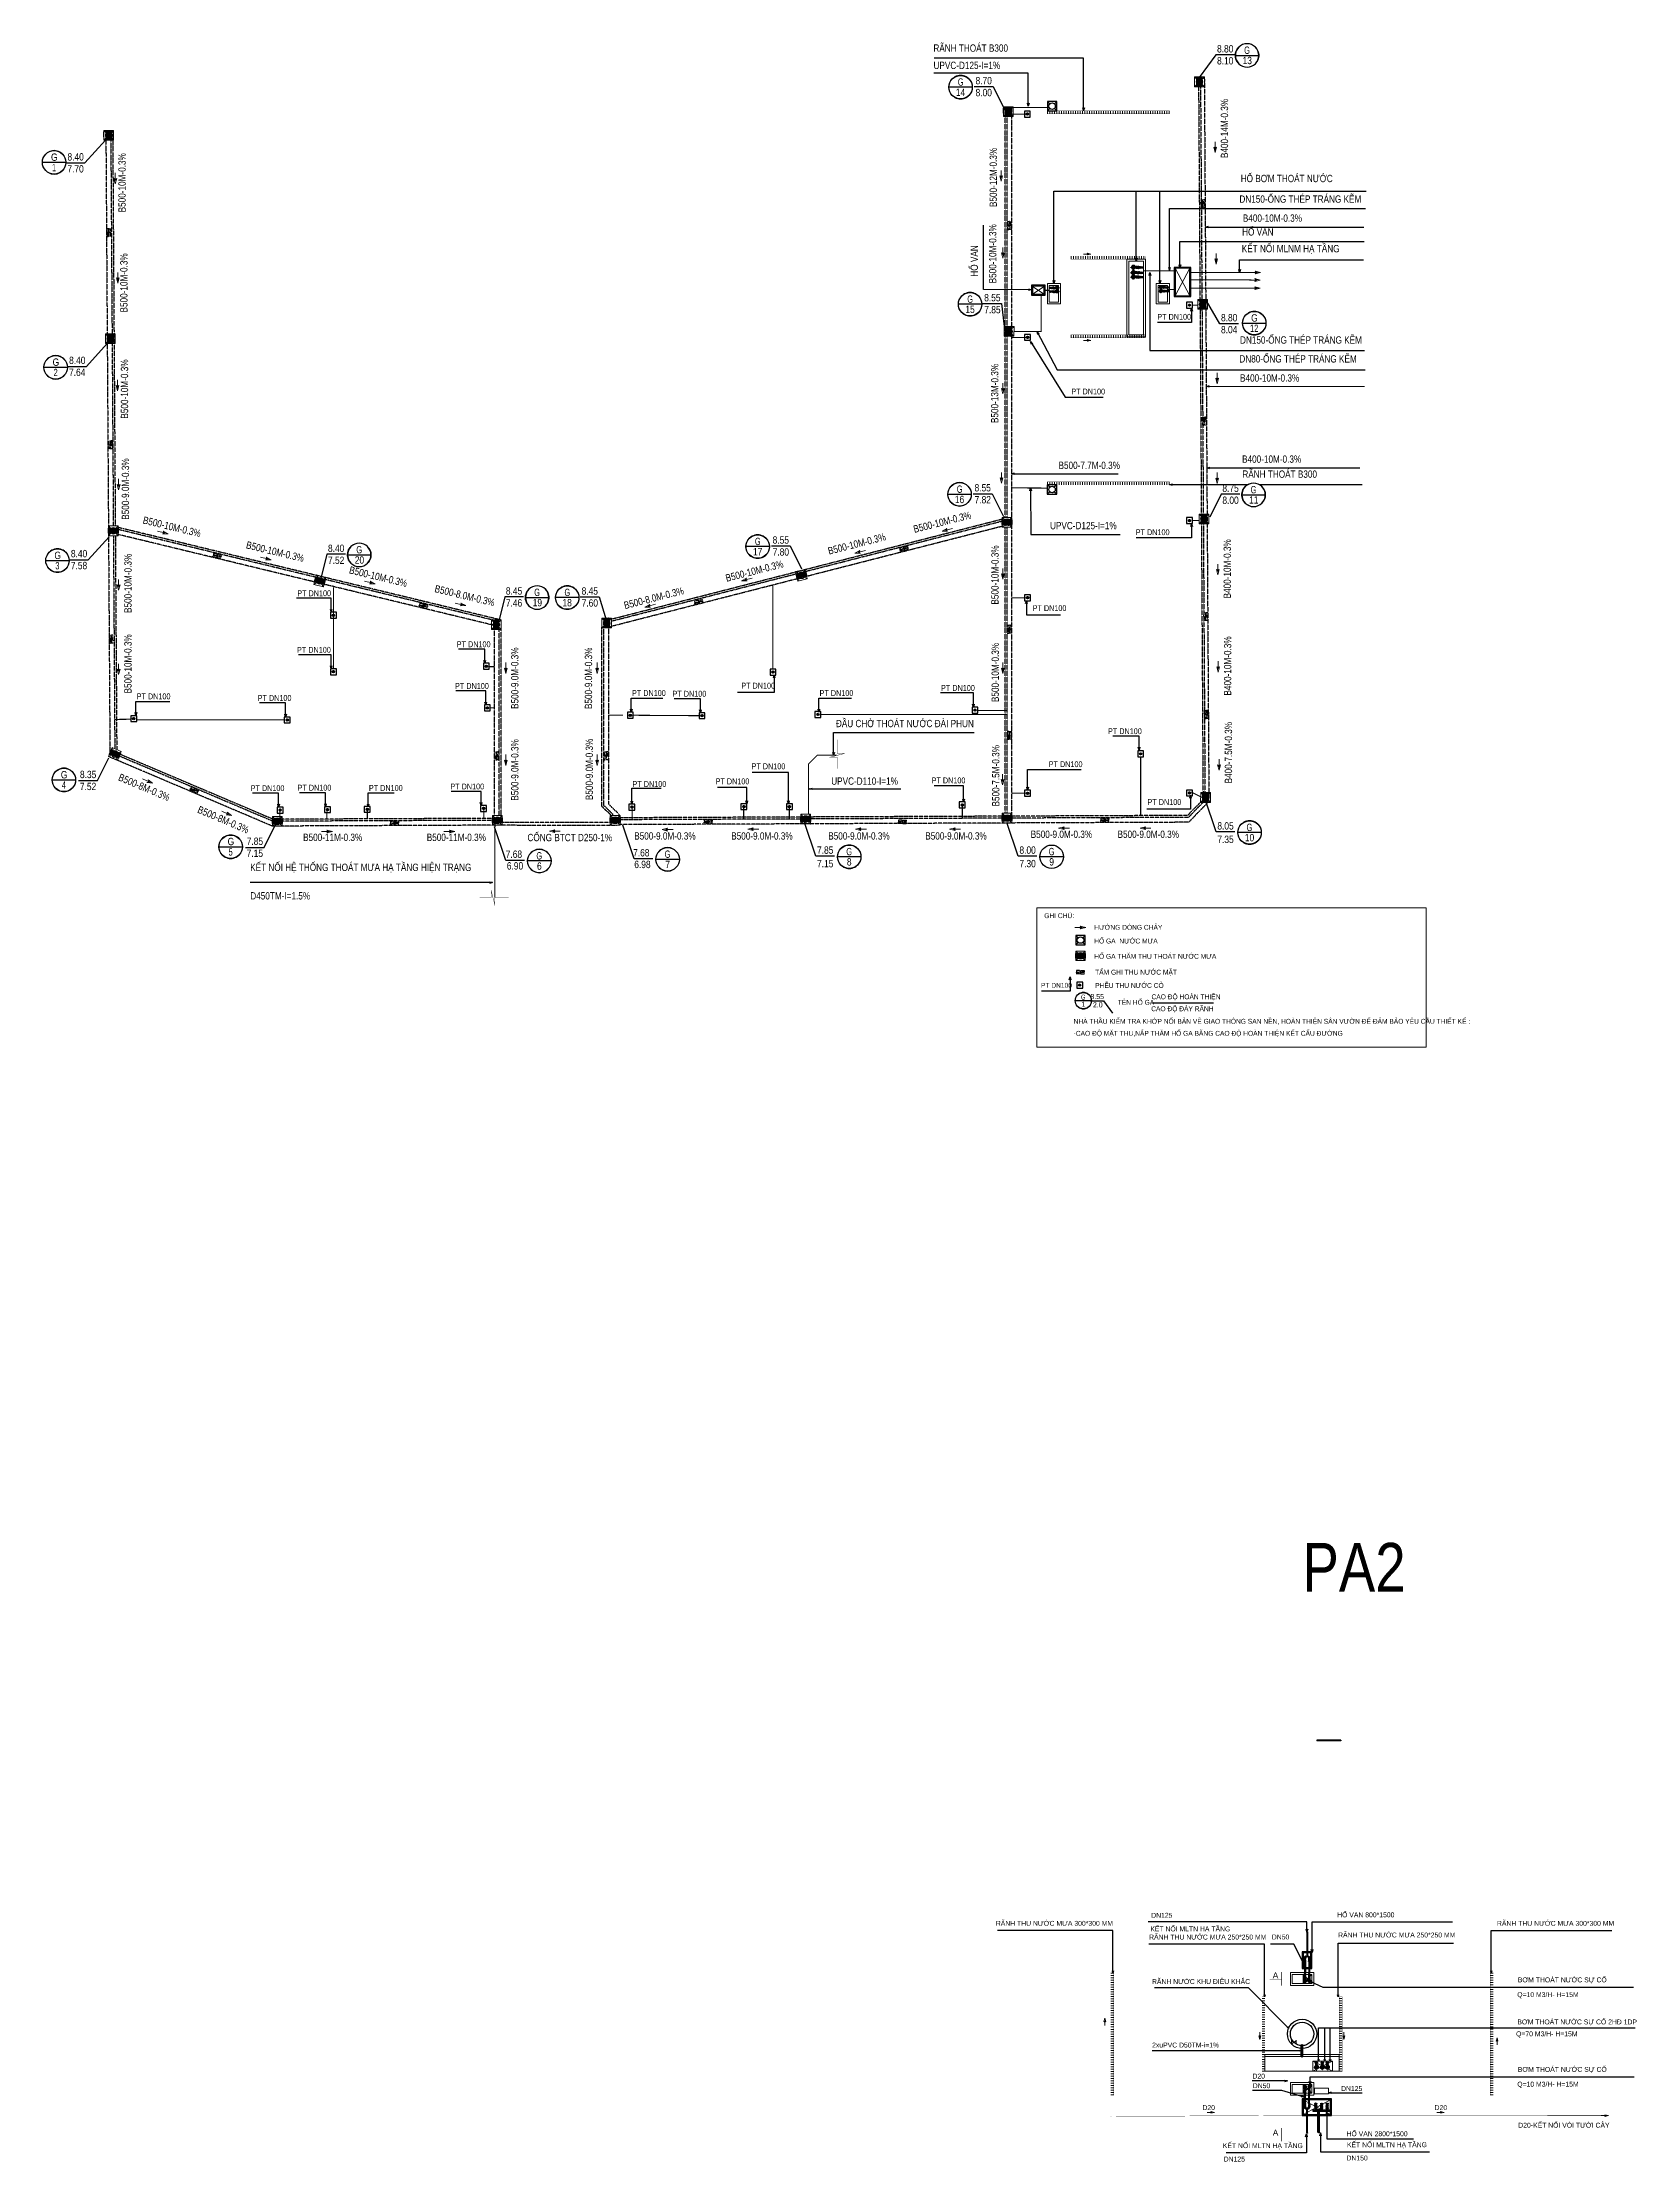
# Model space of a CAD drawing. Header units: millimetres. Extents: x -294625 to 2136527, y -251383 to 128331.
# Drawn here: x 1297462 to 1460668, y -222332 to -5443 of the extents above; entities that cross this region are included whole.
import ezdxf
from ezdxf.enums import TextEntityAlignment as Align
from ezdxf.lldxf.tags import DXFTag

# ---------------------------------------------------------------- set-up
doc = ezdxf.new("R2010")
doc.units = ezdxf.units.MM
doc.set_wipeout_variables(frame=1)
for name, pattern in [('CENTER', [3, 1.5, -0.5, 0.5, -0.5]), ('CONTINOUS', [0]), ('DIVIDEX2', [2.5, 1, -0.5, 0, -0.5, 0, -0.5]), ('DIVIDEX22', [1.25, 0.625, -0.25, 0, -0.125, 0, -0.25]), ('PHANTOM2', [1.25, 0.625, -0.125, 0.125, -0.125, 0.125, -0.125]), ('XREF MB TANG 1$0$HIDDEN', [9.525, 6.35, -3.175])]:
    doc.linetypes.add(name, pattern=pattern)
for name, color, linetype, lineweight in [('0-2', 253, 'Continuous', 18), ('0-4', 250, 'Continuous', 5), ('00-N-4-NUOC LANH', 4, 'NU-NUOC LANH', 40), ('00-N-7-THIET BI', 7, 'CONTINOUS', 20), ('00-N-GHI CHU', 7, 'Continuous', 9), ('00-N-TEXT', 7, 'CONTINOUS', 9), ('01. CẤP NƯỚC LẠNH', 5, 'Continuous', 9), ('1.Tuong', 251, 'Continuous', 35), ('GTECHCONS-CTN-THIET BI', 10, 'Continuous', 20), ('ICE-BP', 4, 'Continuous', 25), ('ICE-CENTER', 8, 'CENTER', 0), ('ICE-WALL', 3, 'Continuous', 25), ('N1.4-TP', 4, 'PHANTOM2', 35), ('N1.6-NM', 3, 'DIVIDEX22', 30), ('N2-PK-TB', 2, 'Continuous', 20), ('N2-TEXT01', 3, 'Continuous', 20), ('N3-NOTE', 11, 'Continuous', 13), ('N3.1-2-NOTE', 11, 'Continuous', 25), ('N4-OTHER1', 143, 'CONTINOUS', 15)]:
    doc.layers.add(name, color=color, linetype=linetype, lineweight=lineweight)
for name, color, linetype in [('1TM', 5, 'DIVIDEX2'), ('C ỐNG THU NƯỚC D45', 4, 'Continuous'), ('H-N-FITTING-35', 2, 'Continuous'), ('ICE-CEN', 8, 'CENTER'), ('N-4CAP LANH', 4, 'Continuous'), ('sl.tennut', 3, 'Continuous'), ('sl.textcaodonut', 6, 'Continuous'), ('TEN NUT', 111, 'Continuous'), ('tongchieudai', 7, 'Continuous'), ('Wellding', 1, 'Continuous'), ('ống thoát mưa', 5, 'TM')]:
    doc.layers.add(name, color=color, linetype=linetype)
doc.styles.add('arial narrow', font='ARIALN.TTF', dxfattribs={"height": 8})
doc.styles.add('ARIAL-H', font='')
doc.styles.add('NU-ARIAL', font='arial.ttf')
doc.styles.add('P-ARIAL', font='arial.ttf', dxfattribs={"height": 3})
doc.styles.add('P-VNTIMEH', font='vntimeh.shx', dxfattribs={"width": 0.75, "height": 300})
doc.styles.get("Standard").update_dxf_attribs({"font": 'arialbd.ttf'})
doc.styles.add('TXT', font='txt.shx')
doc.styles.get('ARIAL-H').set_extended_font_data('.VnArialH')
tags = doc.linetypes.add('NU-NUOC LANH', pattern='A,0.6,-0.4,["CW",TXT,S=0.2,R=0,X=-0.25,Y=-0.1],-0.25', length=1.25).pattern_tags.tags
tags[6] = DXFTag(74, 10)
tags = doc.linetypes.add('TM', pattern='A,795.088449,-59.671033,["TM",Standard,S=298.800421,R=0,X=0,Y=-149.400211],-682.892341,795.088449', length=2332.740272).pattern_tags.tags
tags[6] = DXFTag(74, 10)
doc.dimstyles.new('N-NOTE', dxfattribs={"dimtxt": 200, "dimasz": 30, "dimexe": 50, "dimexo": 50, "dimgap": 100, "dimtad": 1, "dimdec": 0, "dimdsep": 46, "dimtxsty": 'P-VNTIMEH', "dimblk": 'OPEN30', "dimcen": 0, "dimse1": 1, "dimse2": 1, "dimclrd": 256, "dimclre": 7, "dimclrt": 256, "dimadec": 0, "dimazin": 0, "dimtfac": 1, "dimtdec": 0, "dimtix": 1, "dimtmove": 2, "dimatfit": 3, "dimldrblk": 'OPEN30', "dimfxl": 1, "dimtolj": 1, "dimtzin": 0, "dimarcsym": 0})

msp = doc.modelspace()

# ---------------------------------------------------------------- texts
at = {"layer": '00-N-TEXT', "color": 7, "style": 'NU-ARIAL', "width": 0.85}
for s, height, p in [('PT DN100', 600, (1411599.2, -33528.6)), ('PT DN100', 600, (1402794.5, -41174.2)), ('PT DN100', 600, (1409391.3, -55574.4)), ('PT DN100', 600, (1323555.8, -61822.4)), ('PT DN100', 600, (1398837, -63341.7)), ('PT DN100', 600, (1339882.1, -67039.3)), ('PT DN100', 600, (1323530.5, -67609.9)), ('PT DN100', 600, (1339707.2, -71310.1)), ('PT DN100', 600, (1369009.9, -71278.7)), ('PT DN100', 600, (1389460.2, -71515.7)), ('PT DN100', 600, (1307117, -72372.3)), ('PT DN100', 600, (1319502.7, -72540.7)), ('PT DN100', 600, (1357821.4, -72034.7)), ('PT DN100', 600, (1361966.8, -72105.2)), ('PT DN100', 600, (1377024.2, -72034.7)), ('PT DN100', 600, (1406551.4, -75940.1)), ('PT DN100', 600, (1370059.7, -79530.4)), ('PT DN100', 600, (1400483.2, -79312.7)), ('PT DN100', 600, (1318783, -81768.2)), ('PT DN100', 600, (1323583.2, -81722.6)), ('PT DN100', 600, (1330888.7, -81747.2)), ('PT DN100', 600, (1339228, -81597.5)), ('PT DN100', 600, (1357872.5, -81341.7)), ('PT DN100', 600, (1366380, -81068.7)), ('PT DN100', 600, (1388497.5, -80974)), ('PT DN100', 600, (1410592.6, -83190.5)), ('HƯỚNG DÒNG CHẢY', 500, (1405140.2, -96010.5)), ('HỐ GA  NƯỚC MƯA', 500, (1405140.2, -97413.9)), ('HỐ GA THĂM THU THOÁT NƯỚC MƯA', 500, (1405140.2, -98981.6)), ('TẤM GHI THU NƯỚC MẶT', 500, (1405236.5, -100601.7)), ('PHỄU THU NƯỚC CỎ', 500, (1405236.5, -101963.5))]:
    msp.add_text(s, height=height, dxfattribs=at).set_placement(p, align=Align.MIDDLE_LEFT)
at = {"layer": '00-N-TEXT', "color": 2, "style": 'NU-ARIAL', "width": 0.85}
msp.add_text('GHI CHÚ:', height=500, dxfattribs=at).set_placement((1400025.4, -94820), align=Align.MIDDLE_LEFT)
at = {"layer": '00-N-TEXT', "color": 7, "style": 'NU-ARIAL', "width": 0.85}
for s, p in [('CAO ĐỘ ĐÁY RÃNH', (1410974.3, -104596.1)), ('CAO ĐỘ HOÀN THIỆN', (1411003.9, -103372)), ('NHÀ THẦU KIỂM TRA KHỚP NỐI BẢN VẼ GIAO THÔNG SAN NỀN, HOÀN THIỆN SÂN VƯỜN ĐỂ ĐẢM BẢO YÊU CẦU THIẾT KẾ :', (1403028.5, -105879)), ('-CAO ĐỘ MẶT THU,NẮP THĂM HỐ GA BẰNG CAO ĐỘ HOÀN THIỆN KẾT CẤU ĐƯỜNG', (1403028.5, -107109))]:
    msp.add_text(s, height=500, dxfattribs=at).set_placement(p)
at = {"layer": '00-N-TEXT', "color": 2, "style": 'P-ARIAL'}
for s, p in [('DN125', (1410975, -197371.7, -35.7)), ('HỐ VAN 800*1500', (1430014, -197327.1)), ('RÃNH THU NƯỚC MƯA 300*300 MM', (1395069, -198196.3)), ('RÃNH THU NƯỚC MƯA 250*250 MM', (1410763.3, -199601.7)), ('KẾT NỐI MLTN HẠ TẦNG', (1410884.9, -198767.3)), ('DN50', (1423327.2, -199593.2, -7.9)), ('RÃNH THU NƯỚC MƯA 250*250 MM', (1430110.5, -199389.8)), ('RÃNH THU NƯỚC MƯA 300*300 MM', (1446368.4, -198195.7)), ('RÃNH NƯỚC KHU ĐIÊU KHẮC', (1411053.2, -204155.2, 5.4)), ('BƠM THOÁT NƯỚC SỰ CỐ', (1448506.8, -203983.3, 1)), ('Q=10 M3/H- H=15M', (1448446.4, -205491.9)), ('BƠM THOÁT NƯỚC SỰ CỐ 2HĐ 1DP', (1448457.8, -208285.6)), ('2xuPVC D50TM-i=1%%%', (1411069.6, -210652.2)), ('Q=70 M3/H- H=15M', (1448328.2, -209507.5)), ('BƠM THOÁT NƯỚC SỰ CỐ', (1448506.8, -213147.2, 1)), ('D20', (1421343.3, -213834.3)), ('DN50', (1421374.9, -214812.8, -7.9)), ('DN125', (1430412.9, -215105.4, -7.9)), ('Q=10 M3/H- H=15M', (1448446.4, -214655.8)), ('D20', (1416222.4, -217054.5, -7.9)), ('D20', (1439984.4, -217054.5, -7.9)), ('D20-KẾT NỐI VÒI TƯỚI CÂY ', (1448551.9, -218857.5)), ('KẾT NỐI MLTN HẠ TẦNG', (1418306.8, -220951.1)), ('HỐ VAN 2800*1500', (1430972.4, -219735.2)), ('KẾT NỐI MLTN HẠ TẦNG', (1431014.9, -220855.1)), ('DN125', (1418396.8, -222325.2, -35.7)), ('DN150', (1430967.5, -222216.4))]:
    msp.add_text(s, height=500, dxfattribs=at).set_placement(p)
at = {"layer": '00-N-TEXT', "color": 2, "line_spacing_factor": 0.8, "style": 'P-ARIAL'}
for s, width, insert, char_height, attachment_point in [('{\\W0.8;RÃNH THOÁT B300}', 7953.114, (1396317, -5650.3), 750, 3), ('{\\W0.8;UPVC-D125-I=1%}', 18303.5, (1395514, -7417.9), 750, 3), ('{\\fArial|b0|i0|c0|p34;\\W0.8;HỐ BƠM THOÁT NƯỚC}', 18303.5, (1429556.2, -18996.9), 750, 3), ('{\\W0.8;DN150-ỐNG THÉP TRÁNG KẼM}', 18303.5, (1432485.6, -21103.4), 750, 3), ('{\\fArial|b0|i0|c0|p34;\\W0.8;B400-10M-0.3%}', 18303.5, (1426412.5, -23051.3), 750, 3), ('{\\W0.8;KẾT NỐI MLNM HẠ TẦNG}', 18303.5, (1430254.7, -26175.9), 750, 3), ('{\\fArial|b0|i0|c0|p34;\\W0.8;HỐ VAN}', 18303.5, (1423495.1, -24462.4), 750, 3), ('{\\W0.8;DN150-ỐNG THÉP TRÁNG KẼM}', 18303.5, (1432546, -35526.1), 750, 3), ('{\\W0.8;DN80-ỐNG THÉP TRÁNG KẼM}', 14086.619, (1432016.3, -37455.9), 750, 3), ('{\\fArial|b0|i0|c0|p34;\\W0.8;B400-10M-0.3%}', 18303.5, (1426127.4, -39413.5), 750, 3), ('{\\fArial|b0|i0|c0|p34;\\W0.8;B400-10M-0.3%}', 18303.5, (1426332.3, -47717.3), 750, 3), ('{\\fArial|b0|i0|c0|p34;\\W0.8;B500-7.7M-0.3%}', 6859.861, (1401486.3, -48351.8), 750, 1), ('{\\W0.8;RÃNH THOÁT B300}', 7953.114, (1427946.3, -49253.5), 750, 3), ('{\\W0.8;UPVC-D125-I=1%}', 18303.5, (1407442.9, -54522.5), 750, 3), ('{\\fArial|b0|i0|c0|p34;\\W0.8;ĐẦU CHỜ THOÁT NƯỚC ĐÀI PHUN}', 18303.5, (1392817.7, -74777.8), 750, 3), ('{\\fArial|b0|i0|c0|p34;\\W0.8;UPVC-D110-I=1%}', 18303.5, (1385043.2, -80669.1), 750, 3), ('{\\fArial|b0|i0|c0|p34;\\W0.8;B500-11M-0.3%}', 18303.5, (1330209.5, -86427), 750, 3), ('{\\fArial|b0|i0|c0|p34;\\W0.8;B500-11M-0.3%}', 18303.5, (1342868.5, -86427), 750, 3), ('{\\W0.8;CỐNG BTCT D250-1%}', 18303.5, (1355785.2, -86446.4), 750, 3), ('{\\fArial|b0|i0|c0|p34;\\W0.8;B500-9.0M-0.3%}', 18303.5, (1364337.4, -86283.5), 750, 3), ('{\\fArial|b0|i0|c0|p34;\\W0.8;B500-9.0M-0.3%}', 18303.5, (1374269.5, -86285.8), 750, 3), ('{\\fArial|b0|i0|c0|p34;\\W0.8;B500-9.0M-0.3%}', 18303.5, (1384201.5, -86283.5), 750, 3), ('{\\fArial|b0|i0|c0|p34;\\W0.8;B500-9.0M-0.3%}', 18303.5, (1394133.5, -86282.5), 750, 3), ('{\\fArial|b0|i0|c0|p34;\\W0.8;B500-9.0M-0.3%}', 18303.5, (1404927.1, -86111.8), 750, 3), ('{\\fArial|b0|i0|c0|p34;\\W0.8;B500-9.0M-0.3%}', 18303.5, (1413818.8, -86111.8), 750, 3), ('{\\fArial|b0|i0|c0|p34;\\W0.8;KẾT NỐI HỆ THỐNG THOÁT MƯA HẠ TẦNG HIỆN TRẠNG}', 23351.914, (1341384.8, -89497.2), 750, 3), ('{\\fArial|b0|i0|c0|p34;\\W0.8;D450TM-I=1.5%}', 23351.914, (1324872.3, -92412.4), 750, 3), ('{\\W0.8;PA2}', 18303.5, (1437022, -159011.9), 5000, 3)]:
    msp.add_mtext_dynamic_manual_height_columns(s, width=width, gutter_width=5, heights=[0], dxfattribs=dict(at, insert=insert, char_height=char_height, attachment_point=attachment_point))
at = {"layer": '00-N-TEXT', "color": 2, "char_height": 750, "line_spacing_factor": 0.8, "style": 'P-ARIAL'}
for s, insert, attachment_point, rotation in [('{\\W0.8;B400-14M-0.3%}', (1418097.6, -11230.5), 3, 90), ('{\\fArial|b0|i0|c0|p34;\\W0.8;B500-10M-0.3%}', (1305241.8, -16784.3), 3, 90), ('{\\W0.8;B500-12M-0.3%}', (1394429.4, -16238.2), 3, 90), ('{\\fArial|b0|i0|c0|p34;\\W0.8;B500-10M-0.3%}', (1394369, -24050.2), 3, 90), ('{\\fArial|b0|i0|c0|p34;\\W0.8;B500-10M-0.3%}', (1305428.1, -27029.7), 3, 90), ('{\\fArial|b0|i0|c0|p34;\\W0.8;HỐ VAN}', (1392481.9, -29419.4), 1, 90), ('{\\fArial|b0|i0|c0|p34;\\W0.8;B500-10M-0.3%}', (1305493.3, -37892.6), 3, 90), ('{\\W0.8;B500-13M-0.3%}', (1394578.2, -38348), 3, 90), ('{\\fArial|b0|i0|c0|p34;\\W0.8;B500-9.0M-0.3%}', (1305588.2, -48014.9), 3, 90), ('{\\fArial|b0|i0|c0|p34;\\W0.8;B500-10M-0.3%}', (1313757.5, -55363.8), 3, 346.411187), ('{\\fArial|b0|i0|c0|p34;\\W0.8;B500-10M-0.3%}', (1392419.8, -53421.4), 3, 14.359925), ('{\\fArial|b0|i0|c0|p34;\\W0.8;B500-10M-0.3%}', (1383674.1, -55646.2), 3, 14.359925), ('{\\fArial|b0|i0|c0|p34;\\W0.8;B400-10M-0.3%}', (1418384, -56295), 3, 90), ('{\\fArial|b0|i0|c0|p34;\\W0.8;B500-10M-0.3%}', (1305846.6, -57782.1), 3, 90), ('{\\fArial|b0|i0|c0|p34;\\W0.8;B500-10M-0.3%}', (1324322.3, -57904.4), 3, 346.411187), ('{\\fArial|b0|i0|c0|p34;\\W0.8;B500-10M-0.3%}', (1373191.1, -58428.6), 3, 14.359925), ('{\\fArial|b0|i0|c0|p34;\\W0.8;B500-10M-0.3%}', (1394603.8, -56926.1), 3, 90), ('{\\fArial|b0|i0|c0|p34;\\W0.8;B500-10M-0.3%}', (1334875.8, -60468.5), 3, 346.411187), ('{\\fArial|b0|i0|c0|p34;\\W0.8;B500-8.0M-0.3%}', (1343846.6, -62437.4), 3, 346.411187), ('{\\fArial|b0|i0|c0|p34;\\W0.8;B500-8.0M-0.3%}', (1363013.8, -61161.9), 3, 14.359925), ('{\\fArial|b0|i0|c0|p34;\\W0.8;B500-10M-0.3%}', (1305844.4, -66021.2), 3, 90), ('{\\fArial|b0|i0|c0|p34;\\W0.8;B500-10M-0.3%}', (1394630.9, -66900.6), 3, 90), ('{\\fArial|b0|i0|c0|p34;\\W0.8;B400-10M-0.3%}', (1418421.4, -66233.4), 3, 90), ('{\\fArial|b0|i0|c0|p34;\\W0.8;B500-9.0M-0.3%}', (1345449.9, -67370.5), 3, 90), ('{\\fArial|b0|i0|c0|p34;\\W0.8;B500-9.0M-0.3%}', (1352991.1, -67380.2), 3, 90), ('{\\fArial|b0|i0|c0|p34;\\W0.8;B400-7.5M-0.3%}', (1418503.2, -74995.9), 3, 90), ('{\\fArial|b0|i0|c0|p34;\\W0.8;B500-9.0M-0.3%}', (1345449.9, -76757.2), 3, 90), ('{\\fArial|b0|i0|c0|p34;\\W0.8;B500-9.0M-0.3%}', (1353072.5, -76704.4), 3, 90), ('{\\fArial|b0|i0|c0|p34;\\W0.8;B500-7.5M-0.3%}', (1394685.1, -77355.9), 3, 90), ('{\\fArial|b0|i0|c0|p34;\\W0.8;B500-8M-0.3%}', (1310602.1, -82430.4), 3, 337.005615), ('{\\fArial|b0|i0|c0|p34;\\W0.8;B500-8M-0.3%}', (1318706.7, -85742.6), 3, 337.005615)]:
    msp.add_mtext_dynamic_manual_height_columns(s, width=18303.5, gutter_width=5, heights=[0], dxfattribs=dict(at, insert=insert, attachment_point=attachment_point, rotation=rotation))
at = {"layer": 'N2-TEXT01', "style": 'ARIAL-H'}
for p in [(1423421.5, -203564), (1423421.5, -219671.3)]:
    msp.add_text('a', height=600, dxfattribs=at).set_placement(p)
at = {"layer": 'sl.tennut', "linetype": 'Continuous', "ltscale": 2, "style": 'arial narrow', "width": 0.8}
msp.add_attdef('G', text='A10', height=749.14, dxfattribs=at).set_placement((1400775.2, -88633), align=Align.CENTER)
at = {"layer": 'sl.tennut', "linetype": 'Continuous', "ltscale": 2, "style": 'arial narrow'}
msp.add_attdef('9', text='A10', height=749.14, dxfattribs=at).set_placement((1400784.6, -89683.1), align=Align.CENTER)
at = {"layer": 'sl.textcaodonut', "color": 6, "linetype": 'Continuous', "ltscale": 2, "style": 'arial narrow'}
for tag, p in [('8.00', (1398322.1, -88481.3)), ('7.30', (1398322.1, -89862.2))]:
    msp.add_attdef(tag, text='10.10', height=749.14, dxfattribs=at).set_placement(p, align=Align.CENTER)

# ---------------------------------------------------------------- blocks, each defined once
blk = doc.blocks.new('*U109')
at = {"layer": 'N4-OTHER1'}
blk.add_line((0, 150), (0, -150), dxfattribs=at)
blk = doc.blocks.new('*U110')
at = {"layer": 'N4-OTHER1', "color": 0, "linetype": 'ByBlock', "lineweight": -2, "transparency": 16777216}
for p in [(0, 0), (240, 0), (480, 0), (720, 0), (960, 0), (1200, 0), (1440, 0), (1680, 0), (1920, 0), (2160, 0), (2400, 0), (2640, 0), (2880, 0), (3120, 0), (3360, 0), (3600, 0), (3840, 0), (4080, 0), (4320, 0), (4560, 0), (4800, 0), (5040, 0), (5280, 0), (5520, 0), (5760, 0), (6000, 0), (6240, 0), (6480, 0), (6720, 0), (6960, 0), (7200, 0), (7440, 0)]:
    blk.add_blockref('*U109', p, dxfattribs=at)
blk = doc.blocks.new('*U107')
at = {"layer": 'N4-OTHER1'}
blk.add_line((0, 150), (0, -150), dxfattribs=at)
blk = doc.blocks.new('*U108')
at = {"layer": 'N4-OTHER1', "color": 0, "linetype": 'ByBlock', "lineweight": -2, "transparency": 16777216}
for p in [(0, 0), (240, 0), (480, 0), (720, 0), (960, 0), (1200, 0), (1440, 0), (1680, 0), (1920, 0), (2160, 0), (2400, 0), (2640, 0), (2880, 0), (3120, 0), (3360, 0), (3600, 0), (3840, 0), (4080, 0), (4320, 0), (4560, 0), (4800, 0), (5040, 0), (5280, 0), (5520, 0), (5760, 0), (6000, 0), (6240, 0), (6480, 0), (6720, 0), (6960, 0), (7200, 0), (7440, 0), (7680, 0), (7920, 0), (8160, 0), (8400, 0), (8640, 0), (8880, 0), (9120, 0), (9360, 0), (9600, 0), (9840, 0), (10080, 0), (10320, 0), (10560, 0), (10800, 0), (11040, 0), (11280, 0), (11520, 0), (11760, 0), (12000, 0), (12240, 0), (12480, 0)]:
    blk.add_blockref('*U107', p, dxfattribs=at)
blk = doc.blocks.new('A$C2639329B')
at = {"layer": '00-N-GHI CHU', "color": 232}
for p, q in [((504, 0), (-1020, 0)), ((1288, 0), (146, 294)), ((146, 294), (504, 0)), ((1288, 0), (146, -294)), ((146, -294), (504, 0))]:
    blk.add_line(p, q, dxfattribs=at)
blk.add_solid([(504, 0), (1288, 0), (146, 294)], dxfattribs=at)
blk = doc.blocks.new('*U111')
at = {"layer": 'N4-OTHER1'}
blk.add_line((0, 150), (0, -150), dxfattribs=at)
blk = doc.blocks.new('*U112')
at = {"layer": 'N4-OTHER1', "color": 0, "linetype": 'ByBlock', "lineweight": -2, "transparency": 16777216}
for p in [(0, 0), (240, 0), (480, 0), (720, 0), (960, 0), (1200, 0), (1440, 0), (1680, 0), (1920, 0), (2160, 0), (2400, 0), (2640, 0), (2880, 0), (3120, 0), (3360, 0), (3600, 0), (3840, 0), (4080, 0), (4320, 0), (4560, 0), (4800, 0), (5040, 0), (5280, 0), (5520, 0), (5760, 0), (6000, 0), (6240, 0), (6480, 0), (6720, 0), (6960, 0), (7200, 0), (7440, 0)]:
    blk.add_blockref('*U111', p, dxfattribs=at)
blk = doc.blocks.new('*U113')
at = {"layer": 'N4-OTHER1'}
blk.add_line((0, 150), (0, -150), dxfattribs=at)
blk = doc.blocks.new('*U114')
at = {"layer": 'N4-OTHER1', "color": 0, "linetype": 'ByBlock', "lineweight": -2, "transparency": 16777216}
for p in [(0, 0), (240, 0), (480, 0), (720, 0), (960, 0), (1200, 0), (1440, 0), (1680, 0), (1920, 0), (2160, 0), (2400, 0), (2640, 0), (2880, 0), (3120, 0), (3360, 0), (3600, 0), (3840, 0), (4080, 0), (4320, 0), (4560, 0), (4800, 0), (5040, 0), (5280, 0), (5520, 0), (5760, 0), (6000, 0), (6240, 0), (6480, 0), (6720, 0), (6960, 0), (7200, 0), (7440, 0), (7680, 0), (7920, 0), (8160, 0), (8400, 0), (8640, 0), (8880, 0), (9120, 0), (9360, 0), (9600, 0), (9840, 0), (10080, 0), (10320, 0), (10560, 0), (10800, 0), (11040, 0), (11280, 0), (11520, 0), (11760, 0), (12000, 0), (12240, 0), (12480, 0)]:
    blk.add_blockref('*U113', p, dxfattribs=at)
blk = doc.blocks.new('B-V')
at = {"ltscale": 10}
for p, q in [((-70, 93), (-70, 48)), ((70, 93), (70, 48)), ((-70, -93), (-70, -48)), ((70, -93), (70, -48))]:
    blk.add_line(p, q, dxfattribs=at)
for p, q in [((-60, 34), (-51, 37)), ((-57, 33), (-26, 9)), ((-51, 46), (-51, 37)), ((-51, 37), (-22, 16)), ((-51, 37), (-22, 16)), ((-16, 22), (-49, 44)), ((-40, 57), (-40, 37)), ((-38, 18), (-38, 18)), ((-27, 3), (-24, 3)), ((-27, -3), (-27, 3)), ((-22, 16), (-24, 3)), ((-22, 25), (0, 26)), ((-22, 16), (-11, 22)), ((-17, 10), (0, 19)), ((-17, -10), (-17, 10)), ((-16, 37), (-16, 22)), ((4, 38), (-15, 38)), ((8, 26), (-4, 24)), ((14, 64), (0, 28)), ((0, 19), (17, 10)), ((19, 60), (8, 26)), ((19, 60), (8, 26)), ((8, 26), (17, 17)), ((14, 67), (19, 60)), ((16, 23), (26, 60)), ((38, 18), (16, 19)), ((17, 10), (17, -10)), ((28, 63), (19, 60)), ((27, 0), (21, 11)), ((27, 0), (21, -11)), ((66, 6), (26, 8)), ((63, 0), (27, 0)), ((63, 0), (27, 0)), ((40, 57), (39, 20)), ((68, 8), (63, 0)), ((68, -8), (63, 0)), ((-60, -34), (-51, -37)), ((-26, -9), (-57, -33)), ((-51, -37), (-22, -16)), ((-51, -37), (-22, -16)), ((-51, -46), (-51, -37)), ((-49, -44), (-16, -22)), ((-40, -57), (-40, -37)), ((-38, -18), (-38, -18)), ((-24, -3), (-27, -3)), ((-22, -16), (-24, -3)), ((-22, -16), (-11, -22)), ((-22, -25), (0, -26)), ((0, -19), (-17, -10)), ((-16, -22), (-16, -37)), ((-15, -38), (4, -38)), ((8, -26), (-4, -24)), ((17, -10), (0, -19)), ((0, -28), (14, -64)), ((8, -26), (17, -17)), ((19, -60), (8, -26)), ((19, -60), (8, -26)), ((14, -67), (19, -60)), ((38, -18), (16, -19)), ((26, -60), (16, -23)), ((38, -25), (17, -26)), ((28, -63), (19, -60)), ((26, -8), (66, -6)), ((40, -57), (39, -20))]:
    blk.add_line(p, q)
for radius in [84.6, 81.5, 21.7, 16.9, 9.06, 7.25]:
    blk.add_circle((0, 0), radius)
for centre, radius, start, end in [((0, 0), 69.5, 152.0933, 207.9067), ((-59, 31), 3.02, 51.27369, 152.0933), ((61, 1), 122, 164.82443, 180.66244), ((61, -1), 122, 179.33756, 195.17557), ((0, 0), 68.7, 137.64469, 150.35531), ((-48, 46), 3.02, 135.9067, 236.72631), ((0, 0), 69.5, 80.0933, 135.9067), ((-30, 4), 6.04, 352.13613, 51.27369), ((0, 0), 24.2, 172.13613, 187.86387), ((-15, 37), 0.663, 90, 180), ((-13, 27), 6.04, 236.72631, 295.86387), ((0, 0), 24.2, 100.13613, 115.86387), ((-5, 30), 6.04, 280.13613, 339.27369), ((0, 0), 68.7, 65.64469, 78.35531), ((22, 21), 6.04, 164.72631, 223.86387), ((0, 0), 24.2, 28.13613, 43.86387), ((27, 14), 6.04, 208.13613, 267.27369), ((29, 60), 3.02, 63.9067, 164.72631), ((0, 0), 69.5, 8.0933, 63.9067), ((-61, 1), 122, 2.41492, 20.81679), ((66, 9), 3.02, 267.27369, 8.0933), ((0, 0), 68.7, 353.64469, 6.35531), ((-59, -31), 3.02, 207.9067, 308.72631), ((0, 0), 68.7, 209.64469, 222.35531), ((-48, -46), 3.02, 123.27369, 224.0933), ((0, 0), 69.5, 224.0933, 279.9067), ((-30, -4), 6.04, 308.72631, 7.86387), ((-13, -27), 6.04, 64.13613, 123.27369), ((-15, -37), 0.663, 180, 270), ((0, 0), 24.2, 244.13613, 259.86387), ((-5, -30), 6.04, 20.72631, 79.86387), ((0, 0), 68.7, 281.64469, 294.35531), ((22, -21), 6.04, 136.13613, 195.27369), ((0, 0), 24.2, 316.13613, 331.86387), ((27, -14), 6.04, 92.72631, 151.86387), ((29, -60), 3.02, 195.27369, 296.0933), ((0, 0), 69.5, 296.0933, 351.9067), ((-61, -1), 122, 339.18321, 357.58508), ((66, -9), 3.02, 351.9067, 92.72631)]:
    blk.add_arc(centre, radius, start, end)
at = {"extrusion": (0, 0, -1)}
for centre, major_axis, start_param, end_param in [((-32, 0), (-13.8, 13.8), 4.4131251, 6.5824492), ((-42, 20), (-2.14, 2.14), 2.3305843, 3.4408565), ((-42, -20), (2.14, 2.14), -0.2992639, 0.8110083)]:
    blk.add_ellipse(centre, major_axis=major_axis, ratio=1, start_param=start_param, end_param=end_param, dxfattribs=at)
for centre, major_axis, start_param, end_param in [((42, 20), (2.14, 2.14), 2.3305843, 3.4408565), ((32, 0), (-13.8, 13.8), 4.296905, 5.0116528), ((42, -20), (-2.14, 2.14), -0.2992639, 0.8110083), ((32, 0), (13.8, 13.8), 4.4131251, 5.127873)]:
    blk.add_ellipse(centre, major_axis=major_axis, ratio=1, start_param=start_param, end_param=end_param)
blk = doc.blocks.new('NUT')
at = {"linetype": 'Continuous'}
for p, q in [((-15, 12), (-13, 13)), ((-15, 1), (-13, 0)), ((-8, 1), (-8, 12)), ((8, 1), (8, 12)), ((15, 12), (13, 13)), ((15, 1), (13, 0))]:
    blk.add_line(p, q, dxfattribs=at)
blk.add_lwpolyline([(-16, 16), (-16, 13), (16, 13), (16, 16)], close=True)
for points in [[(-15, 1), (-15, 12)], [(-13, 13), (13, 13)], [(-13, 0), (13, 0)], [(13, 0), (-13, 0)], [(15, 12), (15, 1)]]:
    blk.add_lwpolyline(points, dxfattribs=at)
for centre, radius, start, end in [((-11, 6), 6.9, 57.08669, 122.91331), ((-11, 7), 6.9, 237.08669, 302.91331), ((0, -13), 26, 73.22135, 106.77865), ((0, 26), 26, 253.22135, 286.77865), ((11, 6), 6.9, 57.08669, 122.91331), ((11, 7), 6.9, 237.08669, 302.91331)]:
    blk.add_arc(centre, radius, start, end, dxfattribs=at)
blk = doc.blocks.new('Tee - 100 x100 - 1')
at = {"color": 8, "linetype": 'CENTER'}
for p, q in [((0, 105), (0, -57)), ((-105, 0), (105, 0))]:
    blk.add_line(p, q, dxfattribs=at)
for points in [[(-87, 57), (-105, 57), (-105, -57), (105, -57), (105, 57), (87, 57)], [(57, 87), (57, 105), (-57, 105), (-57, 87)]]:
    blk.add_lwpolyline(points)
at = {"color": 8}
for points in [[(-87, 57), (0, 0)], [(0, 0), (-57, 87)], [(57, 87), (0, 0)], [(0, 0), (87, 57)]]:
    blk.add_lwpolyline(points, dxfattribs=at)
for points in [[(-87, 57), (-83, 57), (-79, 58), (-72, 61), (-69, 63), (-63, 68), (-61, 72), (-59, 77), (-58, 79), (-57, 83), (-57, 85), (-57, 87)], [(57, 87), (57, 83), (58, 79), (61, 72), (63, 69), (68, 63), (72, 61), (77, 59), (79, 58), (83, 57), (85, 57), (87, 57)]]:
    blk.add_open_spline(points, degree=3, knots=[0.1639001, 0.1639001, 0.1639001, 0.1639001, 11.7193342, 11.7193342, 23.4386684, 23.4386684, 35.1580026, 35.1580026, 41.3655176, 41.3655176, 47.4091427, 47.4091427, 47.4091427, 47.4091427])
blk = doc.blocks.new('_Open30')
at = {"color": 0, "linetype": 'ByBlock', "lineweight": -2}
for p, q in [((-1, 0.27), (0, 0)), ((0, 0), (-1, -0.27)), ((0, 0), (-1, 0))]:
    blk.add_line(p, q, dxfattribs=at)
blk = doc.blocks.new('N-MCONG1')
at = {"ltscale": 500}
for centre, start, end in [((-87, -137), 267.490307, 60.007579), ((75, 144), 95.358946, 240.007579)]:
    blk.add_arc(centre, 163, start, end, dxfattribs=at)
blk = doc.blocks.new('WPP')
at = {"layer": 'H-N-FITTING-35', "ltscale": 1000}
for p, q in [((137724, -19113, 5), (137723, -19160, 5)), ((137723, -19160, 5), (137729, -19205, 5)), ((137734, -19066, 5), (137724, -19112, 5)), ((137729, -19204, 5), (137744, -19248, 5)), ((137752, -19022, 5), (137734, -19066, 5)), ((137744, -19248, 5), (137765, -19290, 5)), ((137774, -18987, 5), (137752, -19022, 5)), ((137756, -19129, 5), (137755, -19159, 5)), ((137756, -19129, 5), (137755, -19159, 5)), ((137756, -19129, 5), (137755, -19159, 5)), ((137755, -19159, 5), (137756, -19190, 5)), ((137755, -19159, 5), (137756, -19190, 5)), ((137755, -19159, 5), (137756, -19190, 5)), ((137763, -19098, 5), (137756, -19129, 5)), ((137763, -19098, 5), (137756, -19129, 5)), ((137763, -19098, 5), (137756, -19129, 5)), ((137756, -19190, 5), (137763, -19221, 5)), ((137756, -19190, 5), (137763, -19221, 5)), ((137756, -19190, 5), (137763, -19221, 5)), ((137761, -19151, 5), (137758, -19159, 5)), ((137758, -19159, 5), (137761, -19167, 5)), ((137768, -19146, 5), (137761, -19151, 5)), ((137761, -19167, 5), (137768, -19172, 5)), ((137773, -19071, 5), (137763, -19098, 5)), ((137773, -19071, 5), (137763, -19098, 5)), ((137773, -19071, 5), (137763, -19098, 5)), ((137763, -19221, 5), (137773, -19250, 5)), ((137763, -19221, 5), (137773, -19250, 5)), ((137763, -19221, 5), (137773, -19250, 5)), ((137765, -19290, 5), (137792, -19324, 5)), ((137776, -19146, 5), (137768, -19146, 5)), ((137768, -19172, 5), (137776, -19172, 5)), ((137787, -19041, 5), (137773, -19071, 5)), ((137787, -19041, 5), (137773, -19071, 5)), ((137787, -19041, 5), (137773, -19071, 5)), ((137773, -19250, 5), (137787, -19275, 5)), ((137773, -19250, 5), (137787, -19275, 5)), ((137773, -19250, 5), (137787, -19275, 5)), ((137802, -18954, 5), (137774, -18987, 5)), ((137781, -19116, 5), (137776, -19145, 5)), ((137776, -19145, 5), (137776, -19174, 5)), ((137776, -19174, 5), (137781, -19203, 5)), ((137789, -19088, 5), (137781, -19116, 5)), ((137781, -19203, 5), (137789, -19230, 5)), ((137803, -19017, 5), (137787, -19041, 5)), ((137803, -19017, 5), (137787, -19041, 5)), ((137803, -19017, 5), (137787, -19041, 5)), ((137792, -19146, 5), (137787, -19159, 5)), ((137787, -19159, 5), (137792, -19172, 5)), ((137787, -19275, 5), (137803, -19301, 5)), ((137787, -19275, 5), (137803, -19301, 5)), ((137787, -19275, 5), (137803, -19301, 5)), ((137800, -19061, 5), (137789, -19088, 5)), ((137789, -19230, 5), (137800, -19258, 5)), ((137802, -19137, 5), (137792, -19146, 5)), ((137792, -19172, 5), (137802, -19182, 5)), ((137792, -19324, 5), (137824, -19355, 5)), ((137798, -19225, 5), (137795, -19234, 5)), ((137795, -19234, 5), (137798, -19240, 5)), ((137803, -19221, 5), (137798, -19225, 5)), ((137803, -19222, 5), (137798, -19229, 5)), ((137798, -19229, 5), (137798, -19237, 5)), ((137798, -19237, 5), (137803, -19243, 5)), ((137798, -19240, 5), (137803, -19246, 5)), ((137815, -19037, 5), (137800, -19061, 5)), ((137800, -19258, 5), (137815, -19282, 5)), ((137834, -18927, 5), (137802, -18954, 5)), ((137805, -19119, 5), (137802, -19125, 5)), ((137802, -19193, 5), (137802, -19125, 5)), ((137802, -19193, 5), (137805, -19200, 5)), ((137824, -18993, 5), (137803, -19017, 5)), ((137824, -18993, 5), (137803, -19017, 5)), ((137824, -18993, 5), (137803, -19017, 5)), ((137810, -19219, 5), (137803, -19221, 5)), ((137810, -19221, 5), (137803, -19222, 5)), ((137803, -19243, 5), (137810, -19246, 5)), ((137803, -19246, 5), (137810, -19248, 5)), ((137803, -19301, 5), (137824, -19324, 5)), ((137803, -19301, 5), (137824, -19324, 5)), ((137803, -19301, 5), (137824, -19324, 5)), ((137811, -19116, 5), (137805, -19119, 5)), ((137805, -19200, 5), (137811, -19203, 5)), ((137868, -19825, 5), (137807, -19849, 5)), ((137807, -19891, 5), (137807, -19849, 5)), ((137818, -19221, 5), (137810, -19219, 5)), ((137818, -19222, 5), (137810, -19221, 5)), ((137810, -19246, 5), (137818, -19243, 5)), ((137810, -19248, 5), (137818, -19246, 5)), ((137819, -19119, 5), (137811, -19116, 5)), ((137811, -19203, 5), (137819, -19200, 5)), ((137834, -19012, 5), (137815, -19037, 5)), ((137815, -19282, 5), (137834, -19305, 5)), ((137826, -19090, 5), (137816, -19117, 5)), ((137816, -19201, 5), (137826, -19227, 5)), ((137823, -19225, 5), (137818, -19221, 5)), ((137823, -19229, 5), (137818, -19222, 5)), ((137818, -19243, 5), (137823, -19237, 5)), ((137818, -19246, 5), (137823, -19240, 5)), ((137824, -19356, 5), (137818, -19350, 5)), ((137821, -19125, 5), (137819, -19119, 5)), ((137819, -19200, 5), (137821, -19193, 5)), ((137832, -19091, 5), (137821, -19129, 5)), ((137821, -19193, 5), (137821, -19125, 5)), ((137821, -19129, 5), (137821, -19129, 5)), ((137821, -19129, 5), (137821, -19129, 5)), ((137832, -19146, 5), (137821, -19137, 5)), ((137821, -19182, 5), (137832, -19172, 5)), ((137821, -19190, 5), (137821, -19190, 5)), ((137821, -19190, 5), (137821, -19190, 5)), ((137821, -19190, 5), (137827, -19216, 5)), ((137824, -19234, 5), (137823, -19225, 5)), ((137823, -19237, 5), (137823, -19229, 5)), ((137823, -19240, 5), (137824, -19234, 5)), ((137847, -18974, 5), (137824, -18993, 5)), ((137847, -18974, 5), (137824, -18993, 5)), ((137847, -18974, 5), (137824, -18993, 5)), ((137824, -19324, 5), (137847, -19345, 5)), ((137824, -19324, 5), (137847, -19345, 5)), ((137824, -19324, 5), (137847, -19345, 5)), ((137824, -19355, 5), (137863, -19379, 5)), ((137827, -19363, 5), (137824, -19356, 5)), ((137839, -19066, 5), (137826, -19090, 5)), ((137826, -19227, 5), (137839, -19253, 5)), ((137827, -19216, 5), (137839, -19240, 5)), ((137898, -19560, 5), (137827, -19363, 5)), ((137850, -19059, 5), (137832, -19091, 5)), ((137836, -19159, 5), (137832, -19146, 5)), ((137832, -19172, 5), (137836, -19159, 5)), ((137833, -19633, 5), (137833, -19623, 5)), ((137860, -19633, 5), (137833, -19633, 5)), ((137860, -19733, 5), (137833, -19733, 5)), ((137833, -19733, 5), (137833, -19742, 5)), ((137869, -18904, 5), (137834, -18927, 5)), ((137855, -18993, 5), (137834, -19012, 5)), ((137834, -19305, 5), (137855, -19326, 5)), ((137857, -19041, 5), (137839, -19066, 5)), ((137839, -19240, 5), (137853, -19261, 5)), ((137839, -19253, 5), (137855, -19275, 5)), ((137873, -18956, 5), (137847, -18974, 5)), ((137873, -18956, 5), (137847, -18974, 5)), ((137873, -18956, 5), (137847, -18974, 5)), ((137847, -19345, 5), (137873, -19363, 5)), ((137847, -19345, 5), (137873, -19363, 5)), ((137847, -19345, 5), (137873, -19363, 5)), ((137850, -19376, 5), (137848, -19380, 5)), ((137850, -19387, 5), (137848, -19380, 5)), ((137876, -19032, 5), (137850, -19059, 5)), ((137855, -19374, 5), (137850, -19376, 5)), ((137900, -19524, 5), (137850, -19387, 5)), ((137858, -19127, 5), (137853, -19156, 5)), ((137853, -19156, 5), (137857, -19185, 5)), ((137853, -19261, 5), (137869, -19282, 5)), ((137878, -18977, 5), (137855, -18993, 5)), ((137855, -19275, 5), (137874, -19295, 5)), ((137855, -19326, 5), (137878, -19342, 5)), ((137855, -19699, 5), (137855, -19664, 5)), ((137866, -19664, 5), (137855, -19664, 5)), ((137855, -19699, 5), (137963, -19699, 5)), ((137855, -19714, 5), (137855, -19733, 5)), ((137869, -19714, 5), (137855, -19714, 5)), ((138126, -19733, 5), (137855, -19733, 5)), ((137876, -19022, 5), (137857, -19041, 5)), ((137857, -19185, 5), (137865, -19213, 5)), ((137868, -19100, 5), (137858, -19127, 5)), ((137863, -19379, 5), (137902, -19395, 5)), ((137865, -19213, 5), (137879, -19238, 5)), ((137989, -19579, 5), (137866, -19579, 5)), ((137866, -19597, 5), (137866, -19579, 5)), ((137989, -19597, 5), (137866, -19597, 5)), ((137876, -19601, 5), (137866, -19612, 5)), ((137866, -19699, 5), (137866, -19612, 5)), ((137874, -18959, 5), (137868, -18966, 5)), ((137868, -18966, 5), (137868, -18974, 5)), ((137868, -18974, 5), (137873, -18980, 5)), ((137884, -19074, 5), (137868, -19100, 5)), ((137873, -19338, 5), (137868, -19345, 5)), ((137868, -19345, 5), (137868, -19353, 5)), ((137868, -19353, 5), (137874, -19359, 5)), ((137928, -18880, 5), (137869, -18904, 5)), ((137869, -19282, 5), (137890, -19298, 5)), ((137876, -19385, 5), (137869, -19385, 5)), ((137869, -19385, 5), (137869, -19392, 5)), ((137908, -19500, 5), (137869, -19392, 5)), ((137900, -18943, 5), (137873, -18956, 5)), ((137900, -18943, 5), (137873, -18956, 5)), ((137900, -18943, 5), (137873, -18956, 5)), ((137873, -19363, 5), (137900, -19376, 5)), ((137873, -19363, 5), (137900, -19376, 5)), ((137873, -19363, 5), (137900, -19376, 5)), ((137882, -18958, 5), (137874, -18959, 5)), ((137874, -19295, 5), (137897, -19311, 5)), ((137874, -19359, 5), (137882, -19361, 5)), ((137897, -19020, 5), (137876, -19020, 5)), ((137876, -19038, 5), (137876, -19020, 5)), ((137889, -19038, 5), (137876, -19038, 5)), ((137876, -19074, 5), (137876, -19041, 5)), ((137889, -19041, 5), (137876, -19041, 5)), ((137966, -19074, 5), (137876, -19074, 5)), ((137878, -19161, 5), (137876, -19177, 5)), ((137876, -19177, 5), (137886, -19172, 5)), ((138104, -19601, 5), (137876, -19601, 5)), ((137903, -18962, 5), (137878, -18977, 5)), ((137894, -19011, 5), (137878, -19020, 5)), ((137878, -19145, 5), (137887, -19135, 5)), ((137879, -19145, 5), (137878, -19161, 5)), ((137879, -19145, 5), (137878, -19145, 5)), ((137878, -19342, 5), (137903, -19355, 5)), ((137879, -19238, 5), (137900, -19261, 5)), ((137889, -18961, 5), (137882, -18958, 5)), ((137882, -19361, 5), (137889, -19358, 5)), ((137895, -19179, 5), (137886, -19172, 5)), ((137898, -19145, 5), (137887, -19135, 5)), ((137894, -18969, 5), (137889, -18961, 5)), ((137898, -19014, 5), (137889, -19020, 5)), ((137892, -19027, 5), (137889, -19038, 5)), ((137889, -19038, 5), (137890, -19051, 5)), ((137889, -19038, 5), (137889, -19040, 5)), ((137889, -19040, 5), (137889, -19041, 5)), ((137889, -19358, 5), (137894, -19350, 5)), ((137890, -19051, 5), (137895, -19061, 5)), ((137890, -19298, 5), (137913, -19311, 5)), ((137890, -19579, 5), (137897, -19577, 5)), ((137900, -19017, 5), (137892, -19027, 5)), ((137892, -19145, 5), (137894, -19163, 5)), ((137898, -19145, 5), (137892, -19145, 5)), ((137910, -19001, 5), (137894, -19011, 5)), ((137894, -19074, 5), (137905, -19085, 5)), ((137894, -19163, 5), (137895, -19179, 5)), ((137895, -19061, 5), (137905, -19069, 5)), ((137897, -19311, 5), (137921, -19324, 5)), ((137897, -19577, 5), (137898, -19571, 5)), ((137908, -19009, 5), (137898, -19014, 5)), ((137902, -19256, 5), (137898, -19267, 5)), ((137898, -19267, 5), (137902, -19277, 5)), ((137907, -19534, 5), (137898, -19571, 5)), ((137900, -19563, 5), (137898, -19560, 5)), ((137929, -18933, 5), (137900, -18943, 5)), ((137929, -18933, 5), (137900, -18943, 5)), ((137929, -18933, 5), (137900, -18943, 5)), ((137903, -18974, 5), (137900, -18980, 5)), ((137900, -18980, 5), (137903, -18988, 5)), ((137910, -19012, 5), (137900, -19017, 5)), ((137900, -19376, 5), (137929, -19385, 5)), ((137900, -19376, 5), (137929, -19385, 5)), ((137900, -19376, 5), (137929, -19385, 5)), ((137900, -19524, 5), (137905, -19527, 5)), ((137900, -19568, 5), (137900, -19563, 5)), ((137907, -19246, 5), (137902, -19256, 5)), ((137902, -19277, 5), (137907, -19287, 5)), ((137902, -19395, 5), (137942, -19403, 5)), ((137932, -18953, 5), (137903, -18962, 5)), ((137908, -18967, 5), (137903, -18974, 5)), ((137908, -18970, 5), (137903, -18977, 5)), ((137903, -18977, 5), (137903, -18985, 5)), ((137903, -18985, 5), (137908, -18991, 5)), ((137903, -18988, 5), (137908, -18993, 5)), ((137903, -19355, 5), (137932, -19364, 5)), ((137904, -19597, 5), (137903, -19597, 5)), ((137904, -19600, 5), (137904, -19597, 5)), ((138074, -19600, 5), (137904, -19600, 5)), ((137905, -19069, 5), (137916, -19074, 5)), ((137905, -19085, 5), (137919, -19091, 5)), ((137905, -19527, 5), (137910, -19524, 5)), ((137908, -19035, 5), (137907, -19041, 5)), ((137907, -19041, 5), (137908, -19050, 5)), ((137916, -19242, 5), (137907, -19246, 5)), ((137907, -19287, 5), (137916, -19293, 5)), ((137918, -19497, 5), (137907, -19534, 5)), ((137915, -18966, 5), (137908, -18967, 5)), ((137915, -18967, 5), (137908, -18970, 5)), ((137908, -18991, 5), (137915, -18993, 5)), ((137908, -18993, 5), (137915, -18995, 5)), ((137908, -19012, 5), (137910, -19001, 5)), ((137915, -19030, 5), (137908, -19035, 5)), ((137908, -19050, 5), (137915, -19054, 5)), ((137908, -19500, 5), (137913, -19503, 5)), ((137913, -18998, 5), (137910, -19000, 5)), ((137910, -19000, 5), (137910, -19001, 5)), ((137921, -19009, 5), (137910, -19012, 5)), ((137931, -18998, 5), (137913, -18998, 5)), ((137913, -19311, 5), (137937, -19322, 5)), ((137913, -19503, 5), (137918, -19500, 5)), ((137923, -18967, 5), (137915, -18966, 5)), ((137923, -18970, 5), (137915, -18967, 5)), ((137940, -18988, 5), (137915, -18998, 5)), ((137915, -18993, 5), (137923, -18991, 5)), ((137915, -18995, 5), (137923, -18993, 5)), ((137921, -19027, 5), (137915, -19030, 5)), ((137915, -19054, 5), (137921, -19056, 5)), ((137916, -19074, 5), (137928, -19074, 5)), ((137928, -19238, 5), (137916, -19242, 5)), ((137916, -19293, 5), (137928, -19295, 5)), ((137934, -19461, 5), (137918, -19497, 5)), ((137919, -19091, 5), (137936, -19091, 5)), ((137932, -19012, 5), (137921, -19009, 5)), ((137929, -19030, 5), (137921, -19027, 5)), ((137921, -19056, 5), (137929, -19054, 5)), ((137921, -19324, 5), (137949, -19332, 5)), ((137928, -18974, 5), (137923, -18967, 5)), ((137928, -18977, 5), (137923, -18970, 5)), ((137923, -18991, 5), (137928, -18985, 5)), ((137923, -18993, 5), (137928, -18988, 5)), ((137989, -18870, 5), (137928, -18880, 5)), ((137929, -18980, 5), (137928, -18974, 5)), ((137928, -18985, 5), (137928, -18977, 5)), ((137928, -18988, 5), (137929, -18980, 5)), ((137928, -19074, 5), (137939, -19069, 5)), ((137937, -19242, 5), (137928, -19238, 5)), ((137928, -19295, 5), (137937, -19293, 5)), ((137958, -18927, 5), (137929, -18933, 5)), ((137958, -18927, 5), (137929, -18933, 5)), ((137958, -18927, 5), (137929, -18933, 5)), ((137934, -19035, 5), (137929, -19030, 5)), ((137929, -19054, 5), (137934, -19050, 5)), ((137929, -19385, 5), (137958, -19392, 5)), ((137929, -19385, 5), (137958, -19392, 5)), ((137929, -19385, 5), (137958, -19392, 5)), ((137932, -19000, 5), (137931, -18998, 5)), ((137960, -18948, 5), (137932, -18953, 5)), ((137970, -18990, 5), (137932, -18998, 5)), ((137934, -19001, 5), (137932, -19000, 5)), ((137944, -19017, 5), (137932, -19012, 5)), ((137932, -19364, 5), (137960, -19371, 5)), ((137936, -19012, 5), (137934, -19001, 5)), ((137936, -19041, 5), (137934, -19035, 5)), ((137934, -19050, 5), (137936, -19041, 5)), ((137953, -19429, 5), (137934, -19461, 5)), ((137945, -19016, 5), (137936, -19012, 5)), ((137936, -19091, 5), (137950, -19085, 5)), ((137940, -19114, 5), (137937, -19116, 5)), ((137937, -19116, 5), (137937, -19119, 5)), ((137937, -19201, 5), (137937, -19119, 5)), ((137937, -19201, 5), (137937, -19203, 5)), ((137937, -19203, 5), (137940, -19203, 5)), ((137947, -19246, 5), (137937, -19242, 5)), ((137937, -19293, 5), (137947, -19287, 5)), ((137937, -19322, 5), (137963, -19329, 5)), ((137939, -19069, 5), (137947, -19061, 5)), ((137970, -18983, 5), (137940, -18988, 5)), ((138039, -19114, 5), (137940, -19114, 5)), ((138039, -19203, 5), (137940, -19203, 5)), ((137952, -19409, 5), (137942, -19403, 5)), ((137950, -19027, 5), (137944, -19017, 5)), ((137953, -19020, 5), (137945, -19016, 5)), ((137966, -19020, 5), (137947, -19020, 5)), ((137947, -19061, 5), (137952, -19051, 5)), ((137953, -19256, 5), (137947, -19246, 5)), ((137947, -19287, 5), (137953, -19277, 5)), ((137947, -19287, 5), (137961, -19292, 5)), ((137949, -19332, 5), (137976, -19337, 5)), ((137953, -19038, 5), (137950, -19027, 5)), ((137950, -19085, 5), (137961, -19074, 5)), ((137952, -19051, 5), (137953, -19038, 5)), ((137957, -19417, 5), (137952, -19409, 5)), ((137966, -19038, 5), (137953, -19038, 5)), ((137966, -19041, 5), (137953, -19041, 5)), ((137955, -19267, 5), (137953, -19256, 5)), ((137953, -19277, 5), (137955, -19267, 5)), ((137953, -19429, 5), (137957, -19417, 5)), ((137989, -18925, 5), (137958, -18927, 5)), ((137989, -18925, 5), (137958, -18927, 5)), ((137989, -18925, 5), (137958, -18927, 5)), ((137958, -19392, 5), (137989, -19393, 5)), ((137958, -19392, 5), (137989, -19393, 5)), ((137958, -19392, 5), (137989, -19393, 5)), ((137989, -18945, 5), (137960, -18948, 5)), ((137960, -19371, 5), (137989, -19372, 5)), ((137961, -19292, 5), (137978, -19295, 5)), ((137963, -19329, 5), (137989, -19330, 5)), ((137966, -19040, 5), (137965, -19038, 5)), ((137966, -19038, 5), (137966, -19020, 5)), ((137994, -19024, 5), (137966, -19025, 5)), ((137966, -19041, 5), (137966, -19040, 5)), ((137966, -19074, 5), (137966, -19041, 5)), ((137968, -19051, 5), (137966, -19043, 5)), ((137966, -19059, 5), (137968, -19051, 5)), ((137971, -19529, 5), (137968, -19539, 5)), ((137968, -19539, 5), (137968, -19548, 5)), ((137968, -19548, 5), (137971, -19558, 5)), ((137997, -18982, 5), (137970, -18983, 5)), ((138007, -18990, 5), (137970, -18990, 5)), ((137979, -19522, 5), (137971, -19529, 5)), ((137971, -19558, 5), (137979, -19564, 5)), ((137976, -19275, 5), (137973, -19284, 5)), ((137973, -19284, 5), (137976, -19292, 5)), ((137981, -19269, 5), (137976, -19275, 5)), ((137976, -19292, 5), (137981, -19298, 5)), ((137976, -19337, 5), (138003, -19337, 5)), ((137989, -19521, 5), (137979, -19522, 5)), ((137979, -19564, 5), (137989, -19566, 5)), ((137989, -19267, 5), (137981, -19269, 5)), ((137981, -19298, 5), (137989, -19300, 5)), ((138041, -18872, 5), (137989, -18870, 5)), ((138020, -18927, 5), (137989, -18925, 5)), ((138020, -18927, 5), (137989, -18925, 5)), ((138020, -18927, 5), (137989, -18925, 5)), ((138018, -18948, 5), (137989, -18945, 5)), ((137997, -19269, 5), (137989, -19267, 5)), ((137989, -19300, 5), (137997, -19298, 5)), ((137989, -19330, 5), (138016, -19329, 5)), ((137989, -19372, 5), (138018, -19371, 5)), ((137989, -19393, 5), (138020, -19392, 5)), ((137989, -19393, 5), (138020, -19392, 5)), ((137989, -19393, 5), (138020, -19392, 5)), ((137999, -19522, 5), (137989, -19521, 5)), ((137989, -19566, 5), (137999, -19564, 5)), ((138112, -19579, 5), (137989, -19579, 5)), ((138112, -19597, 5), (137989, -19597, 5)), ((138020, -19027, 5), (137994, -19024, 5)), ((138026, -18985, 5), (137997, -18982, 5)), ((138003, -19275, 5), (137997, -19269, 5)), ((137997, -19298, 5), (138003, -19292, 5)), ((138007, -19529, 5), (137999, -19522, 5)), ((137999, -19564, 5), (138007, -19558, 5)), ((138002, -19295, 5), (138018, -19292, 5)), ((138005, -19284, 5), (138003, -19275, 5)), ((138003, -19292, 5), (138005, -19284, 5)), ((138003, -19337, 5), (138031, -19332, 5)), ((138044, -18998, 5), (138007, -18990, 5)), ((138011, -19539, 5), (138007, -19529, 5)), ((138007, -19558, 5), (138011, -19548, 5)), ((138029, -19029, 5), (138008, -19029, 5)), ((138008, -19046, 5), (138008, -19029, 5)), ((138021, -19046, 5), (138008, -19046, 5)), ((138008, -19082, 5), (138008, -19050, 5)), ((138021, -19050, 5), (138008, -19050, 5)), ((138099, -19082, 5), (138008, -19082, 5)), ((138011, -19050, 5), (138013, -19046, 5)), ((138011, -19046, 5), (138011, -19048, 5)), ((138011, -19048, 5), (138011, -19050, 5)), ((138011, -19548, 5), (138011, -19539, 5)), ((138016, -19329, 5), (138041, -19322, 5)), ((138047, -18953, 5), (138018, -18948, 5)), ((138018, -19292, 5), (138032, -19287, 5)), ((138018, -19371, 5), (138047, -19364, 5)), ((138126, -19699, 5), (138018, -19699, 5)), ((138050, -18933, 5), (138020, -18927, 5)), ((138050, -18933, 5), (138020, -18927, 5)), ((138050, -18933, 5), (138020, -18927, 5)), ((138023, -19022, 5), (138020, -19029, 5)), ((138020, -19392, 5), (138050, -19385, 5)), ((138020, -19392, 5), (138050, -19385, 5)), ((138020, -19392, 5), (138050, -19385, 5)), ((138024, -19035, 5), (138021, -19046, 5)), ((138021, -19046, 5), (138021, -19058, 5)), ((138021, -19058, 5), (138028, -19069, 5)), ((138023, -19029, 5), (138032, -19012, 5)), ((138029, -19019, 5), (138023, -19022, 5)), ((138026, -19256, 5), (138023, -19267, 5)), ((138023, -19267, 5), (138026, -19277, 5)), ((138031, -19025, 5), (138024, -19035, 5)), ((138024, -19082, 5), (138037, -19090, 5)), ((138053, -18993, 5), (138026, -18985, 5)), ((138031, -19246, 5), (138026, -19256, 5)), ((138026, -19277, 5), (138031, -19287, 5)), ((138028, -19069, 5), (138036, -19077, 5)), ((138032, -19085, 5), (138029, -19082, 5)), ((138041, -19019, 5), (138031, -19025, 5)), ((138041, -19242, 5), (138031, -19246, 5)), ((138031, -19287, 5), (138041, -19293, 5)), ((138031, -19332, 5), (138057, -19324, 5)), ((138039, -19012, 5), (138032, -19012, 5)), ((138074, -19085, 5), (138032, -19085, 5)), ((138036, -19077, 5), (138047, -19080, 5)), ((138037, -19090, 5), (138052, -19091, 5)), ((138039, -19020, 5), (138041, -19001, 5)), ((138041, -19041, 5), (138039, -19050, 5)), ((138039, -19050, 5), (138041, -19056, 5)), ((138041, -19116, 5), (138039, -19114, 5)), ((138039, -19203, 5), (138041, -19203, 5)), ((138092, -18882, 5), (138041, -18872, 5)), ((138042, -18998, 5), (138041, -19001, 5)), ((138053, -19017, 5), (138041, -19019, 5)), ((138045, -19037, 5), (138041, -19041, 5)), ((138041, -19056, 5), (138045, -19061, 5)), ((138042, -19119, 5), (138041, -19116, 5)), ((138041, -19203, 5), (138042, -19201, 5)), ((138052, -19238, 5), (138041, -19242, 5)), ((138041, -19293, 5), (138052, -19295, 5)), ((138041, -19322, 5), (138065, -19311, 5)), ((138045, -18998, 5), (138042, -18998, 5)), ((138042, -19201, 5), (138042, -19119, 5)), ((138060, -18998, 5), (138045, -18998, 5)), ((138060, -18998, 5), (138045, -18998, 5)), ((138053, -19035, 5), (138045, -19037, 5)), ((138045, -19061, 5), (138053, -19064, 5)), ((138074, -18962, 5), (138047, -18953, 5)), ((138047, -19080, 5), (138058, -19080, 5)), ((138047, -19364, 5), (138074, -19355, 5)), ((138050, -19330, 5), (138049, -19338, 5)), ((138049, -19338, 5), (138050, -19345, 5)), ((138079, -18943, 5), (138050, -18933, 5)), ((138079, -18943, 5), (138050, -18933, 5)), ((138079, -18943, 5), (138050, -18933, 5)), ((138057, -19326, 5), (138050, -19330, 5)), ((138050, -19345, 5), (138057, -19351, 5)), ((138050, -19385, 5), (138079, -19376, 5)), ((138050, -19385, 5), (138079, -19376, 5)), ((138050, -19385, 5), (138079, -19376, 5)), ((138052, -19091, 5), (138066, -19090, 5)), ((138063, -19242, 5), (138052, -19238, 5)), ((138052, -19295, 5), (138063, -19293, 5)), ((138055, -19327, 5), (138052, -19334, 5)), ((138052, -19334, 5), (138052, -19342, 5)), ((138052, -19342, 5), (138055, -19348, 5)), ((138079, -19006, 5), (138053, -18993, 5)), ((138065, -19019, 5), (138053, -19017, 5)), ((138060, -19037, 5), (138053, -19035, 5)), ((138053, -19064, 5), (138060, -19061, 5)), ((138063, -19326, 5), (138055, -19327, 5)), ((138055, -19348, 5), (138063, -19351, 5)), ((138057, -19324, 5), (138082, -19311, 5)), ((138063, -19324, 5), (138057, -19326, 5)), ((138057, -19351, 5), (138063, -19353, 5)), ((138058, -19080, 5), (138070, -19077, 5)), ((138065, -18998, 5), (138060, -18998, 5)), ((138066, -19041, 5), (138060, -19037, 5)), ((138060, -19061, 5), (138066, -19056, 5)), ((138071, -19246, 5), (138063, -19242, 5)), ((138063, -19293, 5), (138071, -19287, 5)), ((138071, -19326, 5), (138063, -19324, 5)), ((138071, -19327, 5), (138063, -19326, 5)), ((138063, -19351, 5), (138071, -19348, 5)), ((138063, -19353, 5), (138071, -19351, 5)), ((138065, -19001, 5), (138065, -18998, 5)), ((138068, -19020, 5), (138065, -19001, 5)), ((138074, -19025, 5), (138065, -19019, 5)), ((138065, -19311, 5), (138089, -19298, 5)), ((138092, -19024, 5), (138066, -19008, 5)), ((138074, -19012, 5), (138066, -19012, 5)), ((138068, -19050, 5), (138066, -19041, 5)), ((138066, -19056, 5), (138068, -19050, 5)), ((138066, -19090, 5), (138079, -19082, 5)), ((138070, -19077, 5), (138079, -19069, 5)), ((138078, -19256, 5), (138071, -19246, 5)), ((138071, -19287, 5), (138078, -19277, 5)), ((138076, -19330, 5), (138071, -19326, 5)), ((138076, -19334, 5), (138071, -19327, 5)), ((138071, -19348, 5), (138076, -19342, 5)), ((138071, -19351, 5), (138076, -19345, 5)), ((138100, -18977, 5), (138074, -18962, 5)), ((138082, -19029, 5), (138074, -19012, 5)), ((138082, -19035, 5), (138074, -19025, 5)), ((138074, -19085, 5), (138076, -19082, 5)), ((138074, -19355, 5), (138100, -19342, 5)), ((138074, -19600, 5), (138074, -19597, 5)), ((138075, -19597, 5), (138074, -19597, 5)), ((138078, -19338, 5), (138076, -19330, 5)), ((138076, -19342, 5), (138076, -19334, 5)), ((138076, -19345, 5), (138078, -19338, 5)), ((138099, -19029, 5), (138078, -19029, 5)), ((138079, -19267, 5), (138078, -19256, 5)), ((138078, -19277, 5), (138079, -19267, 5)), ((138107, -18956, 5), (138079, -18943, 5)), ((138107, -18956, 5), (138079, -18943, 5)), ((138107, -18956, 5), (138079, -18943, 5)), ((138102, -19022, 5), (138079, -19006, 5)), ((138079, -19069, 5), (138084, -19058, 5)), ((138079, -19261, 5), (138097, -19242, 5)), ((138079, -19376, 5), (138107, -19363, 5)), ((138079, -19376, 5), (138107, -19363, 5)), ((138079, -19376, 5), (138107, -19363, 5)), ((138082, -19025, 5), (138081, -19024, 5)), ((138084, -19029, 5), (138082, -19025, 5)), ((138086, -19046, 5), (138082, -19035, 5)), ((138082, -19311, 5), (138105, -19295, 5)), ((138084, -19058, 5), (138086, -19046, 5)), ((138089, -18961, 5), (138086, -18969, 5)), ((138099, -19046, 5), (138086, -19046, 5)), ((138099, -19050, 5), (138086, -19050, 5)), ((138086, -19350, 5), (138089, -19358, 5)), ((138097, -18958, 5), (138089, -18961, 5)), ((138089, -19298, 5), (138108, -19282, 5)), ((138089, -19358, 5), (138097, -19361, 5)), ((138099, -19535, 5), (138089, -19568, 5)), ((138089, -19568, 5), (138091, -19576, 5)), ((138091, -19576, 5), (138097, -19579, 5)), ((138139, -18901, 5), (138092, -18882, 5)), ((138116, -19045, 5), (138092, -19024, 5)), ((138095, -19050, 5), (138094, -19046, 5)), ((138105, -18959, 5), (138097, -18958, 5)), ((138097, -19242, 5), (138110, -19221, 5)), ((138097, -19361, 5), (138105, -19359, 5)), ((138099, -19046, 5), (138099, -19029, 5)), ((138099, -19082, 5), (138099, -19050, 5)), ((138112, -19100, 5), (138099, -19079, 5)), ((138116, -19506, 5), (138099, -19535, 5)), ((138124, -18993, 5), (138100, -18977, 5)), ((138100, -19342, 5), (138124, -19326, 5)), ((138123, -19041, 5), (138102, -19022, 5)), ((138104, -19601, 5), (138115, -19612, 5)), ((138110, -18966, 5), (138105, -18959, 5)), ((138105, -19295, 5), (138124, -19275, 5)), ((138105, -19359, 5), (138110, -19353, 5)), ((138105, -19699, 5), (138105, -19593, 5)), ((138133, -18974, 5), (138107, -18956, 5)), ((138133, -18974, 5), (138107, -18956, 5)), ((138133, -18974, 5), (138107, -18956, 5)), ((138107, -18980, 5), (138112, -18974, 5)), ((138112, -19345, 5), (138107, -19338, 5)), ((138107, -19363, 5), (138133, -19345, 5)), ((138107, -19363, 5), (138133, -19345, 5)), ((138107, -19363, 5), (138133, -19345, 5)), ((138108, -19282, 5), (138126, -19261, 5)), ((138112, -18974, 5), (138110, -18966, 5)), ((138110, -19221, 5), (138120, -19198, 5)), ((138110, -19353, 5), (138112, -19345, 5)), ((138111, -19825, 5), (138173, -19849, 5)), ((138120, -19124, 5), (138112, -19100, 5)), ((138112, -19597, 5), (138112, -19579, 5)), ((138112, -19714, 5), (138126, -19714, 5)), ((138115, -19699, 5), (138115, -19612, 5)), ((138115, -19664, 5), (138126, -19664, 5)), ((138136, -19071, 5), (138116, -19045, 5)), ((138137, -19480, 5), (138116, -19506, 5)), ((138124, -19148, 5), (138120, -19124, 5)), ((138120, -19198, 5), (138124, -19174, 5)), ((138141, -19064, 5), (138123, -19041, 5)), ((138145, -19012, 5), (138124, -18993, 5)), ((138124, -19174, 5), (138124, -19148, 5)), ((138124, -19275, 5), (138141, -19253, 5)), ((138124, -19326, 5), (138145, -19305, 5)), ((138126, -19261, 5), (138141, -19240, 5)), ((138126, -19699, 5), (138126, -19664, 5)), ((138126, -19714, 5), (138126, -19733, 5)), ((138155, -18993, 5), (138133, -18974, 5)), ((138155, -18993, 5), (138133, -18974, 5)), ((138155, -18993, 5), (138133, -18974, 5)), ((138133, -19345, 5), (138155, -19324, 5)), ((138133, -19345, 5), (138155, -19324, 5)), ((138133, -19345, 5), (138155, -19324, 5)), ((138149, -19098, 5), (138136, -19071, 5)), ((138163, -19459, 5), (138137, -19480, 5)), ((138173, -18920, 5), (138139, -18901, 5)), ((138153, -19090, 5), (138141, -19064, 5)), ((138141, -19240, 5), (138150, -19216, 5)), ((138141, -19253, 5), (138153, -19227, 5)), ((138147, -19146, 5), (138142, -19159, 5)), ((138142, -19159, 5), (138147, -19172, 5)), ((138165, -19037, 5), (138145, -19012, 5)), ((138145, -19305, 5), (138165, -19282, 5)), ((138157, -19137, 5), (138147, -19146, 5)), ((138147, -19172, 5), (138157, -19182, 5)), ((138157, -19129, 5), (138149, -19098, 5)), ((138150, -19216, 5), (138157, -19190, 5)), ((138155, -19077, 5), (138153, -19085, 5)), ((138153, -19085, 5), (138155, -19091, 5)), ((138162, -19117, 5), (138153, -19090, 5)), ((138153, -19227, 5), (138162, -19201, 5)), ((138174, -19017, 5), (138155, -18993, 5)), ((138174, -19017, 5), (138155, -18993, 5)), ((138174, -19017, 5), (138155, -18993, 5)), ((138162, -19072, 5), (138155, -19077, 5)), ((138155, -19091, 5), (138162, -19098, 5)), ((138155, -19324, 5), (138174, -19301, 5)), ((138155, -19324, 5), (138174, -19301, 5)), ((138155, -19324, 5), (138174, -19301, 5)), ((138160, -19075, 5), (138157, -19082, 5)), ((138157, -19082, 5), (138157, -19090, 5)), ((138157, -19090, 5), (138160, -19095, 5)), ((138160, -19119, 5), (138157, -19125, 5)), ((138157, -19193, 5), (138157, -19125, 5)), ((138157, -19129, 5), (138157, -19129, 5)), ((138157, -19129, 5), (138157, -19129, 5)), ((138157, -19190, 5), (138157, -19190, 5)), ((138157, -19190, 5), (138157, -19190, 5)), ((138157, -19193, 5), (138160, -19200, 5)), ((138168, -19072, 5), (138160, -19075, 5)), ((138160, -19095, 5), (138168, -19098, 5)), ((138166, -19116, 5), (138160, -19119, 5)), ((138160, -19200, 5), (138166, -19203, 5)), ((138168, -19071, 5), (138162, -19072, 5)), ((138162, -19098, 5), (138168, -19100, 5)), ((138163, -19459, 5), (138197, -19432, 5)), ((138179, -19061, 5), (138165, -19037, 5)), ((138165, -19282, 5), (138179, -19258, 5)), ((138174, -19119, 5), (138166, -19116, 5)), ((138166, -19203, 5), (138174, -19200, 5)), ((138176, -19072, 5), (138168, -19071, 5)), ((138176, -19075, 5), (138168, -19072, 5)), ((138168, -19098, 5), (138176, -19095, 5)), ((138168, -19100, 5), (138176, -19098, 5)), ((138205, -18945, 5), (138173, -18920, 5)), ((138173, -19891, 5), (138173, -19849, 5)), ((138192, -19041, 5), (138174, -19017, 5)), ((138192, -19041, 5), (138174, -19017, 5)), ((138192, -19041, 5), (138174, -19017, 5)), ((138176, -19125, 5), (138174, -19119, 5)), ((138174, -19200, 5), (138176, -19193, 5)), ((138174, -19301, 5), (138192, -19275, 5)), ((138174, -19301, 5), (138192, -19275, 5)), ((138174, -19301, 5), (138192, -19275, 5)), ((138181, -19077, 5), (138176, -19072, 5)), ((138181, -19082, 5), (138176, -19075, 5)), ((138176, -19095, 5), (138181, -19090, 5)), ((138176, -19098, 5), (138181, -19091, 5)), ((138176, -19193, 5), (138176, -19125, 5)), ((138187, -19146, 5), (138176, -19137, 5)), ((138176, -19182, 5), (138187, -19172, 5)), ((138191, -19088, 5), (138179, -19061, 5)), ((138179, -19258, 5), (138191, -19230, 5)), ((138183, -19085, 5), (138181, -19077, 5)), ((138181, -19090, 5), (138181, -19082, 5)), ((138181, -19091, 5), (138183, -19085, 5)), ((138191, -19159, 5), (138187, -19146, 5)), ((138187, -19172, 5), (138191, -19159, 5)), ((138199, -19116, 5), (138191, -19088, 5)), ((138191, -19230, 5), (138199, -19203, 5)), ((138205, -19071, 5), (138192, -19041, 5)), ((138205, -19071, 5), (138192, -19041, 5)), ((138205, -19071, 5), (138192, -19041, 5)), ((138192, -19275, 5), (138205, -19250, 5)), ((138192, -19275, 5), (138205, -19250, 5)), ((138192, -19275, 5), (138205, -19250, 5)), ((138197, -19432, 5), (138226, -19398, 5)), ((138204, -19145, 5), (138199, -19116, 5)), ((138199, -19203, 5), (138204, -19174, 5)), ((138204, -19174, 5), (138204, -19145, 5)), ((138212, -19146, 5), (138204, -19146, 5)), ((138204, -19172, 5), (138212, -19172, 5)), ((138233, -18974, 5), (138205, -18945, 5)), ((138215, -19098, 5), (138205, -19071, 5)), ((138215, -19098, 5), (138205, -19071, 5)), ((138215, -19098, 5), (138205, -19071, 5)), ((138205, -19250, 5), (138215, -19221, 5)), ((138205, -19250, 5), (138215, -19221, 5)), ((138205, -19250, 5), (138215, -19221, 5)), ((138218, -19151, 5), (138212, -19146, 5)), ((138212, -19172, 5), (138218, -19167, 5)), ((138221, -19129, 5), (138215, -19098, 5)), ((138221, -19129, 5), (138215, -19098, 5)), ((138221, -19129, 5), (138215, -19098, 5)), ((138215, -19221, 5), (138221, -19190, 5)), ((138215, -19221, 5), (138221, -19190, 5)), ((138215, -19221, 5), (138221, -19190, 5)), ((138220, -19159, 5), (138218, -19151, 5)), ((138218, -19167, 5), (138220, -19159, 5)), ((138223, -19159, 5), (138221, -19129, 5)), ((138223, -19159, 5), (138221, -19129, 5)), ((138223, -19159, 5), (138221, -19129, 5)), ((138221, -19190, 5), (138223, -19159, 5)), ((138221, -19190, 5), (138223, -19159, 5)), ((138221, -19190, 5), (138223, -19159, 5)), ((138226, -19398, 5), (138252, -19363, 5)), ((138257, -19006, 5), (138233, -18974, 5)), ((138252, -19363, 5), (138273, -19324, 5)), ((138276, -19041, 5), (138257, -19006, 5)), ((138273, -19324, 5), (138284, -19296, 5)), ((138280, -19049, 5), (138276, -19041, 5)), ((137828, -19891, 5), (137807, -19891, 5)), ((137807, -19912, 5), (137807, -19962, 5)), ((137828, -19912, 5), (137807, -19912, 5)), ((137807, -19962, 5), (137902, -19962, 5)), ((137808, -19912, 5), (137808, -19962, 5)), ((137830, -19912, 5), (137808, -19912, 5)), ((137808, -19962, 5), (137902, -19962, 5)), ((138171, -19962, 5), (138056, -19962, 5)), ((138173, -19962, 5), (138076, -19962, 5)), ((138149, -19912, 5), (138171, -19912, 5)), ((138151, -19891, 5), (138173, -19891, 5)), ((138151, -19912, 5), (138173, -19912, 5)), ((138171, -19912, 5), (138171, -19962, 5)), ((138173, -19912, 5), (138173, -19962, 5))]:
    blk.add_line(p, q, dxfattribs=at)
at = {"layer": 'H-N-FITTING-35', "ltscale": 1000, "elevation": 5}
for points in [[(137909, -19736), (137909, -19764)], [(138070, -19733), (138070, -19764)]]:
    blk.add_lwpolyline(points, dxfattribs=at)
at = {"layer": 'H-N-FITTING-35', "ltscale": 1000}
for centre in [(137886, -19860, 5), (137916, -19787, 5), (137990, -19757, 5), (138063, -19787, 5), (138094, -19860, 5)]:
    blk.add_circle(centre, 12.8, dxfattribs=at)
for centre, radius, start, end in [((137864, -19721, 5), 102, 59.37601, 107.20214), ((137864, -19645, 5), 102, 252.79786, 300.62399), ((137882, -19682, 5), 54.1, 66.19524, 113.25061), ((137882, -19683, 5), 54.1, 246.74939, 293.80476), ((137989, -19858, 5), 124, 130.27486, 224.76205), ((137869, -19707, 5), 7.7, 270, 90), ((137989, -19860, 5), 119, 89.46014, 222.77595), ((137910, -19637, 5), 7.22, 149.81754, 250.30022), ((137910, -19729, 5), 7.22, 109.69978, 210.18246), ((137910, -19637, 5), 7.07, 246.36832, 36.05293), ((137910, -19728, 5), 7.07, 323.94707, 113.63168), ((138002, -19648, 5), 60.2, 181.29893, 231.88617), ((137963, -19697, 5), 2.15, 270, 51.88617), ((137989, -19860, 5), 119, 317.22388, 89.46014), ((138018, -19697, 5), 2.15, 128.11383, 270), ((137979, -19648, 5), 60.2, 308.11383, 358.70107), ((137989, -19858, 5), 124, 314.13312, 49.39802), ((138112, -19707, 5), 7.7, 90, 270), ((137984, -19178, 5), 323, 338.49857, 23.49857), ((137828, -19902, 5), 10.8, 270, 90), ((137830, -19902, 5), 10.8, 270, 304.8513), ((138151, -19902, 5), 10.8, 90, 270), ((138149, -19902, 5), 10.8, 235.1487, 270)]:
    blk.add_arc(centre, radius, start, end, dxfattribs=at)
for points in [[(137990, -19624, 5), (137962, -19628, 5), (137930, -19646, 5), (137928, -19650, 5), (137894, -19651, 5), (137902, -19644, 5), (137926, -19641, 5), (137931, -19644, 5)], [(137941, -19649, 5), (137937, -19647, 5), (137928, -19650, 5)], [(137990, -19624, 5), (138019, -19628, 5), (138051, -19646, 5), (138053, -19650, 5), (138087, -19651, 5), (138079, -19644, 5), (138055, -19641, 5), (138050, -19644, 5)], [(138039, -19649, 5), (138044, -19647, 5), (138053, -19650, 5)]]:
    blk.add_spline(points, degree=3, dxfattribs=at)
at = {"layer": 'ICE-BP', "ltscale": 1000}
for p, q in [((137902, -19860, 5), (137902, -19996, 5)), ((138076, -19996, 5), (138076, -19860, 5)), ((137889, -20005, 5), (137898, -19996, 5)), ((137889, -20005, 5), (138084, -20005, 5)), ((137889, -20079, 5), (137889, -20005, 5)), ((138084, -20079, 5), (137889, -20079, 5)), ((137898, -19996, 5), (138076, -19996, 5)), ((137905, -20081, 5), (137905, -20793, 5)), ((138073, -20081, 5), (138073, -20793, 5)), ((138076, -19996, 5), (138084, -20005, 5)), ((138084, -20005, 5), (138084, -20079, 5))]:
    blk.add_line(p, q, dxfattribs=at)
blk.add_arc((137989, -19860, 5), 87.1, 0.13434, 180.00307, dxfattribs=at)
at = {"layer": 'ICE-CEN', "ltscale": 3}
blk.add_line((137989, -20079, 5), (137989, -20775, 5), dxfattribs=at)
at = {"layer": 'ICE-CENTER', "color": 8}
for p, q in [((137667, -19160, 5), (138409, -19160, 5)), ((137990, -19948, 5), (137990, -18679, 5))]:
    blk.add_line(p, q, dxfattribs=at)
blk = doc.blocks.new('ExpSin8')
h = blk.add_hatch()
h.set_pattern_fill('ANSI37', color=8, scale=198, style=0)
h.set_pattern_definition([(45, (2.64, -165), (-17.5009, 17.5009), []), (135, (2.64, -165), (-17.5009, -17.5009), [])])
h.paths.add_polyline_path([(201, 115, 0.2403685), (49, 115), (49, -115, 0.2403685), (201, -115)])
h.paths.add_polyline_path([(26, -115), (49, -115), (49, 115), (26, 115)])
h.paths.add_polyline_path([(201, 115), (201, -115), (224, -115), (224, 115)])
for points in [[(3, 131), (0, 131), (0, -131), (3, -131)], [(3, -165), (26, -165), (26, 165), (3, 165)], [(247, -165), (224, -165), (224, 165), (247, 165)], [(247, 131), (250, 131), (250, -131), (247, -131)]]:
    blk.add_lwpolyline(points, close=True)
at = {"color": 8}
for points in [[(26, 115), (49, 115), (49, -115), (26, -115)], [(224, 115), (201, 115), (201, -115), (224, -115)]]:
    blk.add_lwpolyline(points, close=True, dxfattribs=at)
for centre, start, end in [((125, -34), 62.96861, 117.03139), ((125, 34), 242.96861, 297.03139)]:
    blk.add_arc(centre, 168, start, end)
blk = doc.blocks.new('2hd 1 dp')
at = {"layer": 'H-N-FITTING-35', "ltscale": 1000}
for p, q in [((1135050, -212560), (1135063, -212532)), ((1135063, -212532), (1135081, -212510)), ((1135069, -212559), (1135078, -212542)), ((1135069, -212559), (1135078, -212542)), ((1135069, -212559), (1135078, -212542)), ((1135078, -212542), (1135089, -212525)), ((1135078, -212542), (1135089, -212525)), ((1135078, -212542), (1135089, -212525)), ((1135081, -212510), (1135102, -212490)), ((1135087, -212554), (1135096, -212538)), ((1135089, -212525), (1135102, -212510)), ((1135089, -212525), (1135102, -212510)), ((1135089, -212525), (1135102, -212510)), ((1135091, -212125), (1135091, -212092)), ((1135091, -212092), (1135153, -212092)), ((1135105, -212125), (1135091, -212125)), ((1135105, -212139), (1135091, -212139)), ((1135091, -212139), (1135091, -212167)), ((1135131, -212182), (1135091, -212167)), ((1135092, -212092), (1135153, -212092)), ((1135092, -212125), (1135092, -212092)), ((1135106, -212125), (1135092, -212125)), ((1135096, -212538), (1135109, -212523)), ((1135102, -212489), (1135098, -212493)), ((1135102, -212490), (1135128, -212474)), ((1135105, -212485), (1135102, -212489)), ((1135102, -212510), (1135117, -212497)), ((1135102, -212510), (1135117, -212497)), ((1135102, -212510), (1135117, -212497)), ((1135151, -212356), (1135105, -212485)), ((1135108, -212243), (1135108, -212236)), ((1135126, -212243), (1135108, -212243)), ((1135126, -212308), (1135108, -212308)), ((1135108, -212308), (1135108, -212314)), ((1135109, -212523), (1135123, -212509)), ((1135112, -212557), (1135123, -212542)), ((1135117, -212497), (1135134, -212485)), ((1135117, -212497), (1135134, -212485)), ((1135117, -212497), (1135134, -212485)), ((1135119, -212469), (1135118, -212473)), ((1135119, -212476), (1135118, -212473)), ((1135152, -212379), (1135119, -212469)), ((1135123, -212478), (1135119, -212476)), ((1135121, -212552), (1135132, -212538)), ((1135300, -212243), (1135122, -212243)), ((1135122, -212255), (1135122, -212243)), ((1135132, -212255), (1135122, -212255)), ((1135122, -212265), (1135122, -212288)), ((1135122, -212265), (1135193, -212265)), ((1135129, -212288), (1135122, -212288)), ((1135123, -212509), (1135137, -212499)), ((1135123, -212542), (1135135, -212529)), ((1135128, -212474), (1135153, -212464)), ((1135129, -212265), (1135129, -212322)), ((1135136, -212329), (1135129, -212322)), ((1135210, -212331), (1135130, -212331)), ((1135130, -212331), (1135130, -212343)), ((1135210, -212343), (1135130, -212343)), ((1135131, -212491), (1135135, -212487)), ((1135131, -212497), (1135131, -212491)), ((1135134, -212501), (1135131, -212497)), ((1135157, -212395), (1135132, -212466)), ((1135132, -212470), (1135132, -212466)), ((1135136, -212470), (1135132, -212470)), ((1135132, -212538), (1135146, -212527)), ((1135134, -212485), (1135152, -212476)), ((1135134, -212485), (1135152, -212476)), ((1135134, -212485), (1135152, -212476)), ((1135135, -212487), (1135140, -212486)), ((1135135, -212529), (1135150, -212519)), ((1135286, -212329), (1135136, -212329)), ((1135137, -212499), (1135154, -212490)), ((1135140, -212486), (1135145, -212488)), ((1135145, -212488), (1135148, -212493)), ((1135146, -212343), (1135150, -212344)), ((1135146, -212527), (1135161, -212519)), ((1135150, -212344), (1135151, -212349)), ((1135150, -212519), (1135166, -212510)), ((1135156, -212373), (1135151, -212349)), ((1135152, -212354), (1135151, -212356)), ((1135151, -212547), (1135153, -212541)), ((1135153, -212555), (1135151, -212547)), ((1135152, -212351), (1135152, -212354)), ((1135152, -212379), (1135155, -212377)), ((1135152, -212476), (1135171, -212470)), ((1135152, -212476), (1135171, -212470)), ((1135152, -212476), (1135171, -212470)), ((1135153, -212464), (1135180, -212459)), ((1135153, -212541), (1135156, -212535)), ((1135155, -212331), (1135154, -212331)), ((1135154, -212490), (1135173, -212484)), ((1135266, -212329), (1135155, -212329)), ((1135155, -212329), (1135155, -212331)), ((1135155, -212377), (1135158, -212379)), ((1135164, -212397), (1135156, -212373)), ((1135156, -212535), (1135163, -212530)), ((1135157, -212395), (1135161, -212393)), ((1135161, -212393), (1135164, -212395)), ((1135161, -212519), (1135176, -212511)), ((1135163, -212530), (1135170, -212529)), ((1135174, -212420), (1135164, -212397)), ((1135166, -212510), (1135184, -212505)), ((1135170, -212529), (1135176, -212530)), ((1135171, -212470), (1135190, -212466)), ((1135171, -212470), (1135190, -212466)), ((1135171, -212470), (1135190, -212466)), ((1135173, -212484), (1135191, -212480)), ((1135187, -212442), (1135174, -212420)), ((1135176, -212511), (1135193, -212507)), ((1135176, -212530), (1135183, -212535)), ((1135186, -212454), (1135180, -212459)), ((1135183, -212535), (1135192, -212531)), ((1135183, -212535), (1135187, -212541)), ((1135184, -212505), (1135202, -212502)), ((1135189, -212449), (1135186, -212454)), ((1135187, -212442), (1135189, -212449)), ((1135187, -212541), (1135188, -212547)), ((1135188, -212547), (1135187, -212555)), ((1135190, -212466), (1135210, -212465)), ((1135190, -212466), (1135210, -212465)), ((1135190, -212466), (1135210, -212465)), ((1135191, -212480), (1135210, -212479)), ((1135192, -212531), (1135203, -212529)), ((1135193, -212507), (1135210, -212506)), ((1135196, -212363), (1135199, -212357)), ((1135196, -212370), (1135196, -212363)), ((1135199, -212376), (1135196, -212370)), ((1135199, -212357), (1135204, -212353)), ((1135204, -212380), (1135199, -212376)), ((1135200, -212537), (1135202, -212531)), ((1135202, -212542), (1135200, -212537)), ((1135202, -212502), (1135220, -212502)), ((1135202, -212531), (1135205, -212527)), ((1135205, -212546), (1135202, -212542)), ((1135204, -212353), (1135210, -212352)), ((1135210, -212381), (1135204, -212380)), ((1135205, -212527), (1135210, -212526)), ((1135210, -212547), (1135205, -212546)), ((1135291, -212331), (1135210, -212331)), ((1135291, -212343), (1135210, -212343)), ((1135210, -212352), (1135217, -212353)), ((1135217, -212380), (1135210, -212381)), ((1135210, -212465), (1135230, -212466)), ((1135210, -212465), (1135230, -212466)), ((1135210, -212465), (1135230, -212466)), ((1135210, -212479), (1135229, -212480)), ((1135210, -212506), (1135228, -212507)), ((1135210, -212526), (1135215, -212527)), ((1135215, -212546), (1135210, -212547)), ((1135215, -212527), (1135220, -212531)), ((1135220, -212542), (1135215, -212546)), ((1135217, -212353), (1135222, -212357)), ((1135222, -212376), (1135217, -212380)), ((1135219, -212529), (1135229, -212531)), ((1135220, -212502), (1135238, -212505)), ((1135220, -212531), (1135221, -212537)), ((1135221, -212537), (1135220, -212542)), ((1135222, -212357), (1135225, -212363)), ((1135225, -212370), (1135222, -212376)), ((1135225, -212363), (1135225, -212370)), ((1135228, -212507), (1135244, -212511)), ((1135300, -212265), (1135229, -212265)), ((1135229, -212480), (1135248, -212484)), ((1135229, -212531), (1135239, -212535)), ((1135230, -212466), (1135250, -212470)), ((1135230, -212466), (1135250, -212470)), ((1135230, -212466), (1135250, -212470)), ((1135232, -212547), (1135235, -212541)), ((1135235, -212555), (1135232, -212547)), ((1135235, -212541), (1135238, -212535)), ((1135238, -212505), (1135255, -212510)), ((1135238, -212535), (1135244, -212530)), ((1135244, -212511), (1135260, -212519)), ((1135244, -212530), (1135251, -212529)), ((1135248, -212484), (1135266, -212490)), ((1135249, -212501), (1135250, -212497)), ((1135250, -212506), (1135249, -212501)), ((1135250, -212470), (1135269, -212476)), ((1135250, -212470), (1135269, -212476)), ((1135250, -212470), (1135269, -212476)), ((1135250, -212497), (1135255, -212492)), ((1135255, -212509), (1135250, -212506)), ((1135251, -212499), (1135254, -212494)), ((1135251, -212504), (1135251, -212499)), ((1135254, -212508), (1135251, -212504)), ((1135251, -212529), (1135259, -212530)), ((1135329, -212092), (1135254, -212092)), ((1135254, -212494), (1135259, -212492)), ((1135259, -212509), (1135254, -212508)), ((1135255, -212492), (1135259, -212491)), ((1135259, -212510), (1135255, -212509)), ((1135255, -212510), (1135271, -212519)), ((1135259, -212491), (1135264, -212492)), ((1135259, -212492), (1135264, -212494)), ((1135264, -212508), (1135259, -212509)), ((1135264, -212509), (1135259, -212510)), ((1135259, -212530), (1135264, -212535)), ((1135260, -212519), (1135276, -212527)), ((1135264, -212492), (1135267, -212497)), ((1135264, -212494), (1135267, -212499)), ((1135267, -212504), (1135264, -212508)), ((1135267, -212506), (1135264, -212509)), ((1135264, -212535), (1135268, -212541)), ((1135266, -212329), (1135266, -212331)), ((1135267, -212331), (1135266, -212331)), ((1135266, -212490), (1135283, -212499)), ((1135331, -212092), (1135267, -212092)), ((1135267, -212497), (1135268, -212501)), ((1135267, -212499), (1135267, -212504)), ((1135268, -212501), (1135267, -212506)), ((1135268, -212541), (1135269, -212547)), ((1135269, -212547), (1135268, -212555)), ((1135269, -212476), (1135287, -212485)), ((1135269, -212476), (1135287, -212485)), ((1135269, -212476), (1135287, -212485)), ((1135271, -212519), (1135286, -212529)), ((1135274, -212493), (1135276, -212488)), ((1135276, -212351), (1135277, -212345)), ((1135282, -212372), (1135276, -212351)), ((1135276, -212488), (1135281, -212486)), ((1135276, -212527), (1135288, -212538)), ((1135277, -212345), (1135281, -212343)), ((1135281, -212486), (1135286, -212487)), ((1135294, -212391), (1135282, -212372)), ((1135283, -212499), (1135299, -212509)), ((1135286, -212265), (1135286, -212334)), ((1135286, -212329), (1135293, -212322)), ((1135286, -212487), (1135289, -212491)), ((1135286, -212529), (1135299, -212542)), ((1135287, -212485), (1135304, -212497)), ((1135287, -212485), (1135304, -212497)), ((1135287, -212485), (1135304, -212497)), ((1135291, -212497), (1135287, -212501)), ((1135288, -212538), (1135300, -212552)), ((1135289, -212491), (1135291, -212497)), ((1135290, -212182), (1135331, -212167)), ((1135291, -212255), (1135300, -212255)), ((1135291, -212331), (1135291, -212343)), ((1135293, -212265), (1135293, -212322)), ((1135293, -212288), (1135300, -212288)), ((1135307, -212408), (1135294, -212391)), ((1135299, -212509), (1135313, -212523)), ((1135299, -212542), (1135310, -212557)), ((1135300, -212255), (1135300, -212243)), ((1135300, -212265), (1135300, -212288)), ((1135304, -212497), (1135319, -212510)), ((1135304, -212497), (1135319, -212510)), ((1135304, -212497), (1135319, -212510)), ((1135324, -212422), (1135307, -212408)), ((1135313, -212523), (1135325, -212538)), ((1135315, -212125), (1135329, -212125)), ((1135316, -212125), (1135331, -212125)), ((1135316, -212139), (1135331, -212139)), ((1135319, -212510), (1135332, -212525)), ((1135319, -212510), (1135332, -212525)), ((1135319, -212510), (1135332, -212525)), ((1135324, -212422), (1135347, -212439)), ((1135325, -212538), (1135335, -212554)), ((1135329, -212125), (1135329, -212092)), ((1135331, -212125), (1135331, -212092)), ((1135331, -212139), (1135331, -212167)), ((1135332, -212525), (1135343, -212542)), ((1135332, -212525), (1135343, -212542)), ((1135332, -212525), (1135343, -212542)), ((1135343, -212542), (1135352, -212559)), ((1135343, -212542), (1135352, -212559)), ((1135343, -212542), (1135352, -212559)), ((1135347, -212439), (1135366, -212462)), ((1135366, -212462), (1135382, -212485)), ((1135382, -212485), (1135396, -212510)), ((1135396, -212510), (1135403, -212528)), ((1135652, -212561), (1135666, -212533)), ((1135666, -212533), (1135684, -212511)), ((1135671, -212560), (1135681, -212543)), ((1135671, -212560), (1135681, -212543)), ((1135671, -212560), (1135681, -212543)), ((1135681, -212543), (1135692, -212526)), ((1135681, -212543), (1135692, -212526)), ((1135681, -212543), (1135692, -212526)), ((1135684, -212511), (1135705, -212491)), ((1135689, -212555), (1135699, -212539)), ((1135692, -212526), (1135705, -212511)), ((1135692, -212526), (1135705, -212511)), ((1135692, -212526), (1135705, -212511)), ((1135694, -212126), (1135694, -212093)), ((1135694, -212093), (1135756, -212093)), ((1135708, -212126), (1135694, -212126)), ((1135708, -212140), (1135694, -212140)), ((1135694, -212140), (1135694, -212168)), ((1135734, -212183), (1135694, -212168)), ((1135695, -212093), (1135756, -212093)), ((1135695, -212126), (1135695, -212093)), ((1135709, -212126), (1135695, -212126)), ((1135699, -212539), (1135712, -212524)), ((1135705, -212490), (1135701, -212494)), ((1135705, -212491), (1135731, -212475)), ((1135707, -212486), (1135705, -212490)), ((1135705, -212511), (1135720, -212497)), ((1135705, -212511), (1135720, -212497)), ((1135705, -212511), (1135720, -212497)), ((1135754, -212357), (1135707, -212486)), ((1135711, -212244), (1135711, -212237)), ((1135729, -212244), (1135711, -212244)), ((1135729, -212309), (1135711, -212309)), ((1135711, -212309), (1135711, -212315)), ((1135712, -212524), (1135725, -212510)), ((1135715, -212558), (1135725, -212543)), ((1135720, -212497), (1135737, -212486)), ((1135720, -212497), (1135737, -212486)), ((1135720, -212497), (1135737, -212486)), ((1135722, -212470), (1135721, -212474)), ((1135722, -212477), (1135721, -212474)), ((1135755, -212380), (1135722, -212470)), ((1135725, -212478), (1135722, -212477)), ((1135724, -212552), (1135735, -212539)), ((1135903, -212244), (1135725, -212244)), ((1135725, -212255), (1135725, -212244)), ((1135734, -212255), (1135725, -212255)), ((1135725, -212266), (1135725, -212289)), ((1135725, -212266), (1135796, -212266)), ((1135732, -212289), (1135725, -212289)), ((1135725, -212510), (1135740, -212500)), ((1135725, -212543), (1135738, -212530)), ((1135731, -212475), (1135756, -212465)), ((1135732, -212266), (1135732, -212323)), ((1135739, -212329), (1135732, -212323)), ((1135813, -212332), (1135733, -212332)), ((1135733, -212332), (1135733, -212344)), ((1135813, -212344), (1135733, -212344)), ((1135734, -212492), (1135738, -212488)), ((1135734, -212497), (1135734, -212492)), ((1135737, -212502), (1135734, -212497)), ((1135760, -212396), (1135735, -212467)), ((1135735, -212471), (1135735, -212467)), ((1135739, -212471), (1135735, -212471)), ((1135735, -212539), (1135749, -212528)), ((1135737, -212486), (1135755, -212477)), ((1135737, -212486), (1135755, -212477)), ((1135737, -212486), (1135755, -212477)), ((1135738, -212488), (1135743, -212487)), ((1135738, -212530), (1135753, -212520)), ((1135889, -212329), (1135739, -212329)), ((1135740, -212500), (1135757, -212491)), ((1135743, -212487), (1135748, -212489)), ((1135748, -212489), (1135751, -212494)), ((1135749, -212344), (1135753, -212345)), ((1135749, -212528), (1135763, -212520)), ((1135753, -212345), (1135754, -212350)), ((1135753, -212520), (1135769, -212511)), ((1135759, -212374), (1135754, -212350)), ((1135755, -212355), (1135754, -212357)), ((1135754, -212548), (1135756, -212542)), ((1135756, -212556), (1135754, -212548)), ((1135755, -212352), (1135755, -212355)), ((1135755, -212380), (1135758, -212378)), ((1135755, -212477), (1135774, -212471)), ((1135755, -212477), (1135774, -212471)), ((1135755, -212477), (1135774, -212471)), ((1135756, -212465), (1135782, -212459)), ((1135756, -212542), (1135759, -212536)), ((1135869, -212330), (1135757, -212330)), ((1135757, -212330), (1135757, -212332)), ((1135757, -212332), (1135757, -212332)), ((1135757, -212491), (1135776, -212485)), ((1135758, -212378), (1135761, -212380)), ((1135767, -212398), (1135759, -212374)), ((1135759, -212536), (1135765, -212531)), ((1135760, -212396), (1135763, -212394)), ((1135763, -212394), (1135767, -212396)), ((1135763, -212520), (1135779, -212512)), ((1135765, -212531), (1135773, -212530)), ((1135777, -212421), (1135767, -212398)), ((1135769, -212511), (1135787, -212506)), ((1135773, -212530), (1135779, -212531)), ((1135774, -212471), (1135793, -212467)), ((1135774, -212471), (1135793, -212467)), ((1135774, -212471), (1135793, -212467)), ((1135776, -212485), (1135794, -212481)), ((1135790, -212443), (1135777, -212421)), ((1135779, -212512), (1135796, -212508)), ((1135779, -212531), (1135786, -212536)), ((1135789, -212455), (1135782, -212459)), ((1135786, -212536), (1135795, -212532)), ((1135786, -212536), (1135790, -212542)), ((1135787, -212506), (1135805, -212503)), ((1135792, -212450), (1135789, -212455)), ((1135790, -212443), (1135792, -212450)), ((1135790, -212542), (1135791, -212548)), ((1135791, -212548), (1135790, -212556)), ((1135793, -212467), (1135813, -212466)), ((1135793, -212467), (1135813, -212466)), ((1135793, -212467), (1135813, -212466)), ((1135794, -212481), (1135813, -212480)), ((1135795, -212532), (1135806, -212530)), ((1135796, -212508), (1135813, -212507)), ((1135799, -212364), (1135801, -212358)), ((1135799, -212371), (1135799, -212364)), ((1135801, -212377), (1135799, -212371)), ((1135801, -212358), (1135807, -212354)), ((1135807, -212381), (1135801, -212377)), ((1135802, -212538), (1135805, -212532)), ((1135805, -212543), (1135802, -212538)), ((1135805, -212503), (1135823, -212503)), ((1135805, -212532), (1135808, -212528)), ((1135808, -212547), (1135805, -212543)), ((1135807, -212354), (1135813, -212353)), ((1135813, -212382), (1135807, -212381)), ((1135808, -212528), (1135813, -212527)), ((1135813, -212548), (1135808, -212547)), ((1135893, -212332), (1135813, -212332)), ((1135893, -212344), (1135813, -212344)), ((1135813, -212353), (1135819, -212354)), ((1135819, -212381), (1135813, -212382)), ((1135813, -212466), (1135833, -212467)), ((1135813, -212466), (1135833, -212467)), ((1135813, -212466), (1135833, -212467)), ((1135813, -212480), (1135832, -212481)), ((1135813, -212507), (1135831, -212508)), ((1135813, -212527), (1135818, -212528)), ((1135818, -212547), (1135813, -212548)), ((1135818, -212528), (1135823, -212532)), ((1135823, -212543), (1135818, -212547)), ((1135819, -212354), (1135825, -212358)), ((1135825, -212377), (1135819, -212381)), ((1135822, -212530), (1135832, -212532)), ((1135823, -212503), (1135841, -212506)), ((1135823, -212532), (1135824, -212538)), ((1135824, -212538), (1135823, -212543)), ((1135825, -212358), (1135828, -212364)), ((1135828, -212371), (1135825, -212377)), ((1135828, -212364), (1135828, -212371)), ((1135831, -212508), (1135847, -212512)), ((1135903, -212266), (1135832, -212266)), ((1135832, -212481), (1135851, -212485)), ((1135832, -212532), (1135842, -212536)), ((1135833, -212467), (1135853, -212471)), ((1135833, -212467), (1135853, -212471)), ((1135833, -212467), (1135853, -212471)), ((1135835, -212548), (1135837, -212542)), ((1135837, -212556), (1135835, -212548)), ((1135837, -212542), (1135841, -212536)), ((1135841, -212506), (1135857, -212511)), ((1135841, -212536), (1135847, -212531)), ((1135847, -212512), (1135863, -212520)), ((1135847, -212531), (1135854, -212530)), ((1135851, -212485), (1135869, -212491)), ((1135852, -212502), (1135853, -212497)), ((1135853, -212507), (1135852, -212502)), ((1135853, -212471), (1135872, -212477)), ((1135853, -212471), (1135872, -212477)), ((1135853, -212471), (1135872, -212477)), ((1135853, -212497), (1135857, -212493)), ((1135857, -212510), (1135853, -212507)), ((1135854, -212500), (1135856, -212495)), ((1135854, -212505), (1135854, -212500)), ((1135856, -212509), (1135854, -212505)), ((1135854, -212530), (1135862, -212531)), ((1135856, -212495), (1135862, -212493)), ((1135862, -212510), (1135856, -212509)), ((1135932, -212093), (1135857, -212093)), ((1135857, -212493), (1135862, -212492)), ((1135862, -212511), (1135857, -212510)), ((1135857, -212511), (1135874, -212520)), ((1135862, -212492), (1135867, -212493)), ((1135862, -212493), (1135867, -212495)), ((1135867, -212509), (1135862, -212510)), ((1135867, -212510), (1135862, -212511)), ((1135862, -212531), (1135867, -212536)), ((1135863, -212520), (1135879, -212528)), ((1135867, -212493), (1135870, -212497)), ((1135867, -212495), (1135870, -212500)), ((1135870, -212505), (1135867, -212509)), ((1135870, -212507), (1135867, -212510)), ((1135867, -212536), (1135871, -212542)), ((1135869, -212330), (1135869, -212332)), ((1135869, -212332), (1135869, -212332)), ((1135869, -212491), (1135886, -212500)), ((1135933, -212093), (1135870, -212093)), ((1135870, -212497), (1135871, -212502)), ((1135870, -212500), (1135870, -212505)), ((1135871, -212502), (1135870, -212507)), ((1135871, -212542), (1135872, -212548)), ((1135872, -212548), (1135871, -212556)), ((1135872, -212477), (1135890, -212486)), ((1135872, -212477), (1135890, -212486)), ((1135872, -212477), (1135890, -212486)), ((1135874, -212520), (1135889, -212530)), ((1135876, -212494), (1135879, -212489)), ((1135879, -212352), (1135880, -212346)), ((1135885, -212373), (1135879, -212352)), ((1135879, -212489), (1135884, -212487)), ((1135879, -212528), (1135891, -212539)), ((1135880, -212346), (1135884, -212344)), ((1135884, -212487), (1135889, -212488)), ((1135897, -212392), (1135885, -212373)), ((1135886, -212500), (1135902, -212510)), ((1135889, -212266), (1135889, -212335)), ((1135889, -212329), (1135896, -212323)), ((1135889, -212488), (1135892, -212492)), ((1135889, -212530), (1135902, -212543)), ((1135890, -212486), (1135907, -212497)), ((1135890, -212486), (1135907, -212497)), ((1135890, -212486), (1135907, -212497)), ((1135893, -212497), (1135890, -212502)), ((1135891, -212539), (1135903, -212552)), ((1135892, -212492), (1135893, -212497)), ((1135893, -212183), (1135933, -212168)), ((1135893, -212332), (1135893, -212344)), ((1135894, -212255), (1135903, -212255)), ((1135896, -212266), (1135896, -212323)), ((1135896, -212289), (1135903, -212289)), ((1135910, -212409), (1135897, -212392)), ((1135902, -212510), (1135916, -212524)), ((1135902, -212543), (1135912, -212558)), ((1135903, -212255), (1135903, -212244)), ((1135903, -212266), (1135903, -212289)), ((1135907, -212497), (1135922, -212511)), ((1135907, -212497), (1135922, -212511)), ((1135907, -212497), (1135922, -212511)), ((1135927, -212422), (1135910, -212409)), ((1135916, -212524), (1135928, -212539)), ((1135918, -212126), (1135932, -212126)), ((1135919, -212126), (1135933, -212126)), ((1135919, -212140), (1135933, -212140)), ((1135922, -212511), (1135935, -212526)), ((1135922, -212511), (1135935, -212526)), ((1135922, -212511), (1135935, -212526)), ((1135927, -212422), (1135949, -212440)), ((1135928, -212539), (1135938, -212555)), ((1135932, -212126), (1135932, -212093)), ((1135933, -212126), (1135933, -212093)), ((1135933, -212140), (1135933, -212168)), ((1135935, -212526), (1135946, -212543)), ((1135935, -212526), (1135946, -212543)), ((1135935, -212526), (1135946, -212543)), ((1135946, -212543), (1135955, -212560)), ((1135946, -212543), (1135955, -212560)), ((1135946, -212543), (1135955, -212560)), ((1135949, -212440), (1135968, -212463)), ((1135968, -212463), (1135985, -212486)), ((1135985, -212486), (1135999, -212511)), ((1135999, -212511), (1136006, -212529)), ((1136168, -212562), (1136182, -212534)), ((1136182, -212534), (1136200, -212512)), ((1136187, -212561), (1136196, -212544)), ((1136187, -212561), (1136196, -212544)), ((1136187, -212561), (1136196, -212544)), ((1136196, -212544), (1136207, -212527)), ((1136196, -212544), (1136207, -212527)), ((1136196, -212544), (1136207, -212527)), ((1136200, -212512), (1136221, -212492)), ((1136205, -212555), (1136214, -212540)), ((1136207, -212527), (1136221, -212512)), ((1136207, -212527), (1136221, -212512)), ((1136207, -212527), (1136221, -212512)), ((1136209, -212127), (1136209, -212094)), ((1136209, -212094), (1136271, -212094)), ((1136223, -212127), (1136209, -212127)), ((1136223, -212141), (1136209, -212141)), ((1136209, -212141), (1136209, -212168)), ((1136249, -212184), (1136209, -212168)), ((1136210, -212094), (1136271, -212094)), ((1136210, -212127), (1136210, -212094)), ((1136224, -212127), (1136210, -212127)), ((1136214, -212540), (1136227, -212525)), ((1136221, -212491), (1136216, -212495)), ((1136221, -212492), (1136246, -212476)), ((1136223, -212487), (1136221, -212491)), ((1136221, -212512), (1136236, -212498)), ((1136221, -212512), (1136236, -212498)), ((1136221, -212512), (1136236, -212498)), ((1136269, -212358), (1136223, -212487)), ((1136227, -212245), (1136227, -212238)), ((1136244, -212245), (1136227, -212245)), ((1136244, -212310), (1136227, -212310)), ((1136227, -212310), (1136227, -212316)), ((1136227, -212525), (1136241, -212511)), ((1136230, -212559), (1136241, -212544)), ((1136236, -212498), (1136252, -212487)), ((1136236, -212498), (1136252, -212487)), ((1136236, -212498), (1136252, -212487)), ((1136238, -212471), (1136237, -212475)), ((1136238, -212478), (1136237, -212475)), ((1136270, -212381), (1136238, -212471)), ((1136241, -212479), (1136238, -212478)), ((1136240, -212553), (1136250, -212540)), ((1136418, -212245), (1136241, -212245)), ((1136241, -212256), (1136241, -212245)), ((1136250, -212256), (1136241, -212256)), ((1136241, -212266), (1136241, -212290)), ((1136241, -212266), (1136312, -212266)), ((1136248, -212290), (1136241, -212290)), ((1136241, -212511), (1136256, -212501)), ((1136241, -212544), (1136253, -212531)), ((1136246, -212476), (1136271, -212466)), ((1136248, -212266), (1136248, -212324)), ((1136255, -212330), (1136248, -212324)), ((1136329, -212333), (1136248, -212333)), ((1136248, -212333), (1136248, -212345)), ((1136329, -212345), (1136248, -212345)), ((1136249, -212493), (1136253, -212489)), ((1136249, -212498), (1136249, -212493)), ((1136252, -212503), (1136249, -212498)), ((1136276, -212397), (1136250, -212468)), ((1136250, -212472), (1136250, -212468)), ((1136255, -212472), (1136250, -212472)), ((1136250, -212540), (1136264, -212529)), ((1136252, -212487), (1136270, -212478)), ((1136252, -212487), (1136270, -212478)), ((1136252, -212487), (1136270, -212478)), ((1136253, -212489), (1136259, -212488)), ((1136253, -212531), (1136268, -212521)), ((1136404, -212330), (1136255, -212330)), ((1136256, -212501), (1136272, -212492)), ((1136259, -212488), (1136263, -212490)), ((1136263, -212490), (1136266, -212495)), ((1136264, -212345), (1136268, -212346)), ((1136264, -212529), (1136279, -212521)), ((1136268, -212346), (1136269, -212350)), ((1136268, -212521), (1136284, -212512)), ((1136275, -212375), (1136269, -212350)), ((1136270, -212356), (1136269, -212358)), ((1136269, -212549), (1136271, -212543)), ((1136271, -212557), (1136269, -212549)), ((1136270, -212353), (1136270, -212356)), ((1136270, -212381), (1136274, -212379)), ((1136270, -212478), (1136289, -212472)), ((1136270, -212478), (1136289, -212472)), ((1136270, -212478), (1136289, -212472)), ((1136271, -212466), (1136298, -212460)), ((1136271, -212543), (1136275, -212536)), ((1136273, -212333), (1136272, -212333)), ((1136272, -212492), (1136292, -212486)), ((1136384, -212331), (1136273, -212331)), ((1136273, -212331), (1136273, -212333)), ((1136274, -212379), (1136277, -212381)), ((1136282, -212399), (1136275, -212375)), ((1136275, -212536), (1136281, -212532)), ((1136276, -212397), (1136279, -212395)), ((1136279, -212395), (1136282, -212397)), ((1136279, -212521), (1136295, -212513)), ((1136281, -212532), (1136288, -212531)), ((1136293, -212422), (1136282, -212399)), ((1136284, -212512), (1136302, -212507)), ((1136288, -212531), (1136295, -212532)), ((1136289, -212472), (1136308, -212468)), ((1136289, -212472), (1136308, -212468)), ((1136289, -212472), (1136308, -212468)), ((1136292, -212486), (1136309, -212481)), ((1136305, -212443), (1136293, -212422)), ((1136295, -212513), (1136312, -212509)), ((1136295, -212532), (1136301, -212536)), ((1136304, -212456), (1136298, -212460)), ((1136301, -212536), (1136311, -212533)), ((1136301, -212536), (1136305, -212543)), ((1136302, -212507), (1136320, -212504)), ((1136307, -212451), (1136304, -212456)), ((1136305, -212443), (1136307, -212451)), ((1136305, -212543), (1136306, -212549)), ((1136306, -212549), (1136305, -212557)), ((1136308, -212468), (1136329, -212467)), ((1136308, -212468), (1136329, -212467)), ((1136308, -212468), (1136329, -212467)), ((1136309, -212481), (1136329, -212480)), ((1136311, -212533), (1136321, -212531)), ((1136312, -212509), (1136329, -212508)), ((1136315, -212365), (1136317, -212359)), ((1136315, -212372), (1136315, -212365)), ((1136317, -212378), (1136315, -212372)), ((1136317, -212359), (1136322, -212355)), ((1136322, -212382), (1136317, -212378)), ((1136318, -212539), (1136320, -212533)), ((1136320, -212544), (1136318, -212539)), ((1136320, -212504), (1136338, -212504)), ((1136320, -212533), (1136323, -212529)), ((1136323, -212548), (1136320, -212544)), ((1136322, -212355), (1136329, -212354)), ((1136329, -212383), (1136322, -212382)), ((1136323, -212529), (1136329, -212528)), ((1136329, -212549), (1136323, -212548)), ((1136409, -212333), (1136329, -212333)), ((1136409, -212345), (1136329, -212345)), ((1136329, -212354), (1136335, -212355)), ((1136335, -212382), (1136329, -212383)), ((1136329, -212467), (1136349, -212468)), ((1136329, -212467), (1136349, -212468)), ((1136329, -212467), (1136349, -212468)), ((1136329, -212480), (1136348, -212481)), ((1136329, -212508), (1136346, -212509)), ((1136329, -212528), (1136334, -212529)), ((1136334, -212548), (1136329, -212549)), ((1136334, -212529), (1136338, -212533)), ((1136338, -212544), (1136334, -212548)), ((1136335, -212355), (1136340, -212359)), ((1136340, -212378), (1136335, -212382)), ((1136337, -212531), (1136348, -212533)), ((1136338, -212504), (1136356, -212507)), ((1136338, -212533), (1136339, -212539)), ((1136339, -212539), (1136338, -212544)), ((1136340, -212359), (1136343, -212365)), ((1136343, -212372), (1136340, -212378)), ((1136343, -212365), (1136343, -212372)), ((1136346, -212509), (1136362, -212513)), ((1136418, -212266), (1136347, -212266)), ((1136348, -212481), (1136367, -212486)), ((1136348, -212533), (1136357, -212536)), ((1136349, -212468), (1136369, -212472)), ((1136349, -212468), (1136369, -212472)), ((1136349, -212468), (1136369, -212472)), ((1136351, -212549), (1136353, -212543)), ((1136353, -212557), (1136351, -212549)), ((1136353, -212543), (1136356, -212536)), ((1136356, -212507), (1136373, -212512)), ((1136356, -212536), (1136362, -212532)), ((1136362, -212513), (1136378, -212521)), ((1136362, -212532), (1136370, -212531)), ((1136367, -212486), (1136385, -212492)), ((1136368, -212503), (1136369, -212498)), ((1136369, -212508), (1136368, -212503)), ((1136369, -212472), (1136388, -212478)), ((1136369, -212472), (1136388, -212478)), ((1136369, -212472), (1136388, -212478)), ((1136369, -212498), (1136373, -212494)), ((1136373, -212511), (1136369, -212508)), ((1136370, -212501), (1136372, -212496)), ((1136370, -212506), (1136370, -212501)), ((1136372, -212510), (1136370, -212506)), ((1136370, -212531), (1136377, -212532)), ((1136448, -212094), (1136372, -212094)), ((1136372, -212496), (1136377, -212494)), ((1136377, -212511), (1136372, -212510)), ((1136373, -212494), (1136377, -212493)), ((1136377, -212512), (1136373, -212511)), ((1136373, -212512), (1136390, -212521)), ((1136377, -212493), (1136382, -212494)), ((1136377, -212494), (1136382, -212496)), ((1136382, -212510), (1136377, -212511)), ((1136382, -212511), (1136377, -212512)), ((1136377, -212532), (1136382, -212536)), ((1136378, -212521), (1136394, -212529)), ((1136382, -212494), (1136386, -212498)), ((1136382, -212496), (1136386, -212501)), ((1136386, -212506), (1136382, -212510)), ((1136386, -212508), (1136382, -212511)), ((1136382, -212536), (1136387, -212543)), ((1136384, -212331), (1136384, -212333)), ((1136385, -212333), (1136384, -212333)), ((1136449, -212094), (1136385, -212094)), ((1136385, -212492), (1136401, -212501)), ((1136386, -212498), (1136387, -212503)), ((1136386, -212501), (1136386, -212506)), ((1136387, -212503), (1136386, -212508)), ((1136387, -212543), (1136388, -212549)), ((1136388, -212549), (1136387, -212557)), ((1136388, -212478), (1136406, -212487)), ((1136388, -212478), (1136406, -212487)), ((1136388, -212478), (1136406, -212487)), ((1136390, -212521), (1136405, -212531)), ((1136392, -212495), (1136394, -212490)), ((1136394, -212353), (1136395, -212347)), ((1136400, -212374), (1136394, -212353)), ((1136394, -212490), (1136399, -212488)), ((1136394, -212529), (1136407, -212540)), ((1136395, -212347), (1136399, -212345)), ((1136399, -212488), (1136405, -212489)), ((1136412, -212393), (1136400, -212374)), ((1136401, -212501), (1136417, -212511)), ((1136404, -212266), (1136404, -212336)), ((1136404, -212330), (1136411, -212324)), ((1136405, -212489), (1136408, -212493)), ((1136405, -212531), (1136417, -212544)), ((1136406, -212487), (1136423, -212498)), ((1136406, -212487), (1136423, -212498)), ((1136406, -212487), (1136423, -212498)), ((1136409, -212498), (1136406, -212503)), ((1136407, -212540), (1136418, -212553)), ((1136408, -212493), (1136409, -212498)), ((1136409, -212184), (1136449, -212168)), ((1136409, -212256), (1136418, -212256)), ((1136409, -212333), (1136409, -212345)), ((1136411, -212266), (1136411, -212324)), ((1136411, -212290), (1136418, -212290)), ((1136426, -212410), (1136412, -212393)), ((1136417, -212511), (1136431, -212525)), ((1136417, -212544), (1136428, -212559)), ((1136418, -212256), (1136418, -212245)), ((1136418, -212266), (1136418, -212290)), ((1136423, -212498), (1136437, -212512)), ((1136423, -212498), (1136437, -212512)), ((1136423, -212498), (1136437, -212512)), ((1136443, -212423), (1136426, -212410)), ((1136431, -212525), (1136444, -212540)), ((1136434, -212127), (1136448, -212127)), ((1136435, -212127), (1136449, -212127)), ((1136435, -212141), (1136449, -212141)), ((1136437, -212512), (1136450, -212527)), ((1136437, -212512), (1136450, -212527)), ((1136437, -212512), (1136450, -212527)), ((1136443, -212423), (1136465, -212441)), ((1136444, -212540), (1136453, -212555)), ((1136448, -212127), (1136448, -212094)), ((1136449, -212127), (1136449, -212094)), ((1136449, -212141), (1136449, -212168)), ((1136450, -212527), (1136462, -212544)), ((1136450, -212527), (1136462, -212544)), ((1136450, -212527), (1136462, -212544)), ((1136462, -212544), (1136470, -212561)), ((1136462, -212544), (1136470, -212561)), ((1136462, -212544), (1136470, -212561)), ((1136465, -212441), (1136484, -212464)), ((1136484, -212464), (1136501, -212487)), ((1136501, -212487), (1136514, -212512)), ((1136514, -212512), (1136522, -212530)), ((1135036, -212618), (1135040, -212588)), ((1135037, -212648), (1135036, -212618)), ((1135043, -212679), (1135037, -212649)), ((1135040, -212588), (1135050, -212560)), ((1135055, -212708), (1135043, -212679)), ((1135070, -212731), (1135055, -212708)), ((1135057, -212618), (1135058, -212598)), ((1135057, -212618), (1135058, -212598)), ((1135057, -212618), (1135058, -212598)), ((1135058, -212638), (1135057, -212618)), ((1135058, -212638), (1135057, -212618)), ((1135058, -212638), (1135057, -212618)), ((1135058, -212598), (1135062, -212578)), ((1135058, -212598), (1135062, -212578)), ((1135058, -212598), (1135062, -212578)), ((1135062, -212658), (1135058, -212638)), ((1135062, -212658), (1135058, -212638)), ((1135062, -212658), (1135058, -212638)), ((1135059, -212618), (1135061, -212613)), ((1135061, -212623), (1135059, -212618)), ((1135061, -212613), (1135065, -212610)), ((1135065, -212627), (1135061, -212623)), ((1135062, -212578), (1135069, -212559)), ((1135062, -212578), (1135069, -212559)), ((1135062, -212578), (1135069, -212559)), ((1135069, -212676), (1135062, -212658)), ((1135069, -212676), (1135062, -212658)), ((1135069, -212676), (1135062, -212658)), ((1135065, -212610), (1135071, -212610)), ((1135071, -212627), (1135065, -212627)), ((1135078, -212695), (1135069, -212676)), ((1135078, -212695), (1135069, -212676)), ((1135078, -212695), (1135069, -212676)), ((1135088, -212752), (1135070, -212731)), ((1135071, -212609), (1135074, -212590)), ((1135071, -212628), (1135071, -212609)), ((1135074, -212647), (1135071, -212628)), ((1135074, -212590), (1135079, -212572)), ((1135079, -212665), (1135074, -212647)), ((1135078, -212618), (1135081, -212610)), ((1135081, -212627), (1135078, -212618)), ((1135089, -212711), (1135078, -212695)), ((1135089, -212711), (1135078, -212695)), ((1135089, -212711), (1135078, -212695)), ((1135079, -212572), (1135087, -212554)), ((1135087, -212683), (1135079, -212665)), ((1135081, -212610), (1135088, -212603)), ((1135088, -212633), (1135081, -212627)), ((1135083, -212569), (1135086, -212565)), ((1135086, -212575), (1135083, -212569)), ((1135086, -212565), (1135089, -212561)), ((1135086, -212567), (1135089, -212563)), ((1135086, -212573), (1135086, -212567)), ((1135089, -212577), (1135086, -212573)), ((1135089, -212578), (1135086, -212575)), ((1135096, -212698), (1135087, -212683)), ((1135088, -212596), (1135090, -212592)), ((1135088, -212596), (1135088, -212640)), ((1135090, -212644), (1135088, -212640)), ((1135109, -212770), (1135088, -212752)), ((1135089, -212561), (1135093, -212560)), ((1135089, -212563), (1135093, -212561)), ((1135093, -212578), (1135089, -212577)), ((1135093, -212579), (1135089, -212578)), ((1135102, -212727), (1135089, -212711)), ((1135102, -212727), (1135089, -212711)), ((1135102, -212727), (1135089, -212711)), ((1135090, -212592), (1135094, -212590)), ((1135094, -212647), (1135090, -212644)), ((1135093, -212560), (1135098, -212561)), ((1135093, -212561), (1135098, -212563)), ((1135098, -212577), (1135093, -212578)), ((1135098, -212578), (1135093, -212579)), ((1135094, -212590), (1135099, -212592)), ((1135099, -212644), (1135094, -212647)), ((1135109, -212714), (1135096, -212698)), ((1135097, -212591), (1135103, -212574)), ((1135103, -212664), (1135097, -212646)), ((1135098, -212561), (1135101, -212565)), ((1135098, -212563), (1135101, -212567)), ((1135101, -212573), (1135098, -212577)), ((1135101, -212575), (1135098, -212578)), ((1135099, -212592), (1135100, -212596)), ((1135100, -212640), (1135099, -212644)), ((1135100, -212598), (1135105, -212581)), ((1135100, -212596), (1135100, -212640)), ((1135100, -212598), (1135100, -212598)), ((1135100, -212598), (1135100, -212598)), ((1135100, -212603), (1135108, -212610)), ((1135108, -212627), (1135100, -212633)), ((1135100, -212638), (1135100, -212638)), ((1135100, -212638), (1135100, -212638)), ((1135108, -212662), (1135100, -212638)), ((1135101, -212565), (1135102, -212569)), ((1135101, -212567), (1135101, -212573)), ((1135102, -212569), (1135101, -212575)), ((1135117, -212740), (1135102, -212727)), ((1135117, -212740), (1135102, -212727)), ((1135117, -212740), (1135102, -212727)), ((1135103, -212574), (1135112, -212557)), ((1135112, -212679), (1135103, -212664)), ((1135105, -212581), (1135112, -212565)), ((1135108, -212610), (1135110, -212618)), ((1135110, -212618), (1135108, -212627)), ((1135119, -212684), (1135108, -212662)), ((1135123, -212727), (1135109, -212714)), ((1135132, -212785), (1135109, -212770)), ((1135112, -212565), (1135121, -212552)), ((1135124, -212695), (1135112, -212679)), ((1135134, -212751), (1135117, -212740)), ((1135134, -212751), (1135117, -212740)), ((1135134, -212751), (1135117, -212740)), ((1135136, -212702), (1135119, -212684)), ((1135121, -212620), (1135124, -212601)), ((1135125, -212639), (1135121, -212620)), ((1135137, -212737), (1135123, -212727)), ((1135124, -212601), (1135129, -212583)), ((1135136, -212708), (1135124, -212695)), ((1135131, -212657), (1135125, -212639)), ((1135129, -212583), (1135138, -212566)), ((1135142, -212674), (1135131, -212657)), ((1135131, -212740), (1135134, -212735)), ((1135131, -212745), (1135131, -212740)), ((1135135, -212749), (1135131, -212745)), ((1135170, -212801), (1135132, -212785)), ((1135152, -212760), (1135134, -212751)), ((1135152, -212760), (1135134, -212751)), ((1135152, -212760), (1135134, -212751)), ((1135140, -212750), (1135135, -212749)), ((1135137, -212617), (1135136, -212606)), ((1135136, -212606), (1135143, -212610)), ((1135195, -212674), (1135136, -212674)), ((1135136, -212674), (1135136, -212695)), ((1135145, -212695), (1135136, -212695)), ((1135145, -212697), (1135136, -212697)), ((1135136, -212697), (1135136, -212709)), ((1135150, -212709), (1135136, -212709)), ((1135138, -212628), (1135137, -212617)), ((1135137, -212628), (1135144, -212634)), ((1135138, -212628), (1135137, -212628)), ((1135148, -212715), (1135137, -212709)), ((1135154, -212747), (1135137, -212737)), ((1135138, -212566), (1135152, -212552)), ((1135145, -212748), (1135140, -212750)), ((1135149, -212605), (1135143, -212610)), ((1135151, -212628), (1135144, -212634)), ((1135145, -212697), (1135146, -212689)), ((1135145, -212696), (1135145, -212695)), ((1135145, -212697), (1135145, -212696)), ((1135147, -212705), (1135145, -212697)), ((1135151, -212713), (1135145, -212709)), ((1135148, -212743), (1135145, -212748)), ((1135146, -212689), (1135149, -212683)), ((1135147, -212628), (1135148, -212616)), ((1135151, -212628), (1135147, -212628)), ((1135152, -212711), (1135147, -212705)), ((1135148, -212616), (1135149, -212605)), ((1135148, -212674), (1135155, -212667)), ((1135158, -212722), (1135148, -212715)), ((1135149, -212683), (1135155, -212677)), ((1135157, -212716), (1135151, -212713)), ((1135158, -212714), (1135152, -212711)), ((1135152, -212735), (1135154, -212730)), ((1135154, -212740), (1135152, -212735)), ((1135171, -212766), (1135152, -212760)), ((1135171, -212766), (1135152, -212760)), ((1135171, -212766), (1135152, -212760)), ((1135156, -212561), (1135153, -212555)), ((1135154, -212730), (1135157, -212727)), ((1135154, -212732), (1135157, -212728)), ((1135154, -212737), (1135154, -212732)), ((1135157, -212742), (1135154, -212737)), ((1135157, -212744), (1135154, -212740)), ((1135173, -212753), (1135154, -212747)), ((1135155, -212667), (1135165, -212662)), ((1135155, -212677), (1135163, -212674)), ((1135163, -212564), (1135156, -212561)), ((1135156, -212695), (1135157, -212690)), ((1135157, -212699), (1135156, -212695)), ((1135157, -212690), (1135162, -212687)), ((1135162, -212703), (1135157, -212699)), ((1135157, -212714), (1135158, -212722)), ((1135157, -212727), (1135162, -212726)), ((1135157, -212728), (1135162, -212727)), ((1135162, -212744), (1135157, -212742)), ((1135162, -212745), (1135157, -212744)), ((1135166, -212716), (1135158, -212714)), ((1135158, -212723), (1135158, -212722)), ((1135161, -212724), (1135158, -212723)), ((1135172, -212724), (1135161, -212724)), ((1135162, -212687), (1135166, -212686)), ((1135166, -212705), (1135162, -212703)), ((1135179, -212730), (1135162, -212724)), ((1135162, -212726), (1135167, -212727)), ((1135162, -212727), (1135167, -212728)), ((1135167, -212742), (1135162, -212744)), ((1135167, -212744), (1135162, -212745)), ((1135170, -212566), (1135163, -212564)), ((1135163, -212674), (1135170, -212674)), ((1135165, -212662), (1135175, -212662)), ((1135166, -212686), (1135171, -212687)), ((1135171, -212703), (1135166, -212705)), ((1135173, -212714), (1135166, -212716)), ((1135167, -212727), (1135170, -212730)), ((1135167, -212728), (1135170, -212732)), ((1135170, -212737), (1135167, -212742)), ((1135170, -212740), (1135167, -212744)), ((1135176, -212564), (1135170, -212566)), ((1135170, -212674), (1135177, -212677)), ((1135170, -212730), (1135171, -212735)), ((1135170, -212732), (1135170, -212737)), ((1135171, -212735), (1135170, -212740)), ((1135210, -212807), (1135170, -212801)), ((1135171, -212687), (1135174, -212690)), ((1135174, -212699), (1135171, -212703)), ((1135190, -212770), (1135171, -212766)), ((1135190, -212770), (1135171, -212766)), ((1135190, -212770), (1135171, -212766)), ((1135173, -212723), (1135172, -212724)), ((1135181, -212711), (1135173, -212714)), ((1135174, -212722), (1135173, -212723)), ((1135198, -212729), (1135173, -212724)), ((1135191, -212757), (1135173, -212753)), ((1135174, -212690), (1135175, -212695)), ((1135175, -212695), (1135174, -212699)), ((1135175, -212714), (1135174, -212722)), ((1135175, -212662), (1135185, -212667)), ((1135182, -212712), (1135175, -212714)), ((1135183, -212561), (1135176, -212564)), ((1135176, -212591), (1135176, -212590)), ((1135176, -212590), (1135179, -212590)), ((1135176, -212591), (1135176, -212644)), ((1135176, -212647), (1135176, -212644)), ((1135179, -212648), (1135176, -212647)), ((1135177, -212677), (1135183, -212683)), ((1135243, -212590), (1135179, -212590)), ((1135243, -212648), (1135179, -212648)), ((1135198, -212733), (1135179, -212730)), ((1135185, -212705), (1135181, -212711)), ((1135187, -212709), (1135182, -212712)), ((1135187, -212555), (1135183, -212561)), ((1135183, -212683), (1135186, -212689)), ((1135195, -212709), (1135183, -212709)), ((1135185, -212667), (1135192, -212674)), ((1135187, -212697), (1135185, -212705)), ((1135186, -212689), (1135187, -212697)), ((1135195, -212695), (1135187, -212695)), ((1135195, -212697), (1135187, -212697)), ((1135210, -212771), (1135190, -212770)), ((1135210, -212771), (1135190, -212770)), ((1135210, -212771), (1135190, -212770)), ((1135210, -212759), (1135191, -212757)), ((1135195, -212696), (1135194, -212697)), ((1135195, -212674), (1135195, -212695)), ((1135195, -212684), (1135196, -212689)), ((1135196, -212689), (1135195, -212694)), ((1135195, -212695), (1135195, -212696)), ((1135195, -212697), (1135195, -212709)), ((1135213, -212707), (1135195, -212706)), ((1135222, -212729), (1135198, -212729)), ((1135215, -212734), (1135198, -212733)), ((1135229, -212757), (1135210, -212759)), ((1135230, -212770), (1135210, -212771)), ((1135230, -212770), (1135210, -212771)), ((1135230, -212770), (1135210, -212771)), ((1135244, -212806), (1135210, -212807)), ((1135230, -212705), (1135213, -212707)), ((1135235, -212732), (1135215, -212734)), ((1135246, -212724), (1135222, -212729)), ((1135282, -212669), (1135223, -212669)), ((1135223, -212669), (1135223, -212690)), ((1135231, -212690), (1135223, -212690)), ((1135223, -212692), (1135223, -212704)), ((1135231, -212692), (1135223, -212692)), ((1135237, -212704), (1135223, -212704)), ((1135225, -212690), (1135226, -212692)), ((1135225, -212691), (1135225, -212690)), ((1135225, -212692), (1135225, -212691)), ((1135248, -212753), (1135229, -212757)), ((1135232, -212708), (1135230, -212704)), ((1135250, -212766), (1135230, -212770)), ((1135250, -212766), (1135230, -212770)), ((1135250, -212766), (1135230, -212770)), ((1135231, -212685), (1135236, -212677)), ((1135231, -212692), (1135231, -212685)), ((1135233, -212699), (1135231, -212692)), ((1135232, -212704), (1135239, -212714)), ((1135237, -212710), (1135232, -212708)), ((1135233, -212669), (1135242, -212664)), ((1135238, -212706), (1135233, -212699)), ((1135238, -212561), (1135235, -212555)), ((1135252, -212727), (1135235, -212732)), ((1135236, -212677), (1135241, -212672)), ((1135239, -212667), (1135237, -212669)), ((1135244, -212564), (1135238, -212561)), ((1135244, -212710), (1135238, -212706)), ((1135266, -212667), (1135239, -212667)), ((1135243, -212714), (1135239, -212714)), ((1135241, -212672), (1135248, -212670)), ((1135242, -212664), (1135251, -212662)), ((1135243, -212590), (1135244, -212590)), ((1135244, -212647), (1135243, -212648)), ((1135243, -212690), (1135244, -212686)), ((1135244, -212695), (1135243, -212690)), ((1135243, -212709), (1135244, -212722)), ((1135251, -212566), (1135244, -212564)), ((1135244, -212590), (1135245, -212591)), ((1135245, -212644), (1135244, -212647)), ((1135244, -212686), (1135247, -212683)), ((1135247, -212698), (1135244, -212695)), ((1135252, -212711), (1135244, -212710)), ((1135245, -212724), (1135244, -212722)), ((1135278, -212800), (1135244, -212806)), ((1135245, -212591), (1135245, -212644)), ((1135247, -212724), (1135245, -212724)), ((1135247, -212683), (1135252, -212680)), ((1135252, -212699), (1135247, -212698)), ((1135257, -212724), (1135247, -212724)), ((1135257, -212724), (1135247, -212724)), ((1135248, -212670), (1135256, -212670)), ((1135266, -212747), (1135248, -212753)), ((1135269, -212760), (1135250, -212766)), ((1135269, -212760), (1135250, -212766)), ((1135269, -212760), (1135250, -212766)), ((1135259, -212564), (1135251, -212566)), ((1135251, -212662), (1135261, -212664)), ((1135252, -212680), (1135257, -212683)), ((1135257, -212698), (1135252, -212699)), ((1135260, -212710), (1135252, -212711)), ((1135269, -212718), (1135252, -212727)), ((1135256, -212670), (1135263, -212672)), ((1135257, -212683), (1135261, -212686)), ((1135261, -212695), (1135257, -212698)), ((1135260, -212724), (1135257, -212724)), ((1135264, -212561), (1135259, -212564)), ((1135266, -212706), (1135260, -212710)), ((1135262, -212709), (1135260, -212722)), ((1135260, -212722), (1135260, -212724)), ((1135261, -212664), (1135269, -212669)), ((1135261, -212686), (1135262, -212690)), ((1135262, -212690), (1135261, -212695)), ((1135278, -212707), (1135261, -212717)), ((1135266, -212714), (1135261, -212714)), ((1135263, -212672), (1135269, -212677)), ((1135268, -212555), (1135264, -212561)), ((1135266, -212667), (1135267, -212669)), ((1135271, -212699), (1135266, -212706)), ((1135271, -212704), (1135266, -212714)), ((1135283, -212737), (1135266, -212747)), ((1135282, -212704), (1135268, -212704)), ((1135269, -212552), (1135281, -212564)), ((1135269, -212677), (1135273, -212685)), ((1135284, -212708), (1135269, -212718)), ((1135287, -212751), (1135269, -212760)), ((1135287, -212751), (1135269, -212760)), ((1135287, -212751), (1135269, -212760)), ((1135271, -212706), (1135270, -212707)), ((1135274, -212692), (1135271, -212699)), ((1135273, -212704), (1135271, -212706)), ((1135273, -212685), (1135274, -212692)), ((1135282, -212690), (1135274, -212690)), ((1135282, -212692), (1135274, -212692)), ((1135276, -212748), (1135274, -212743)), ((1135281, -212750), (1135276, -212748)), ((1135294, -212693), (1135278, -212707)), ((1135308, -212787), (1135278, -212800)), ((1135280, -212690), (1135279, -212692)), ((1135281, -212564), (1135289, -212578)), ((1135286, -212749), (1135281, -212750)), ((1135291, -212657), (1135282, -212671)), ((1135282, -212669), (1135282, -212690)), ((1135282, -212692), (1135282, -212704)), ((1135299, -212727), (1135283, -212737)), ((1135298, -212695), (1135284, -212708)), ((1135289, -212745), (1135286, -212749)), ((1135287, -212735), (1135291, -212740)), ((1135304, -212740), (1135287, -212751)), ((1135304, -212740), (1135287, -212751)), ((1135304, -212740), (1135287, -212751)), ((1135289, -212578), (1135296, -212593)), ((1135291, -212740), (1135289, -212745)), ((1135296, -212641), (1135291, -212657)), ((1135306, -212676), (1135294, -212693)), ((1135296, -212593), (1135299, -212609)), ((1135299, -212625), (1135296, -212641)), ((1135310, -212680), (1135298, -212695)), ((1135299, -212609), (1135299, -212625)), ((1135313, -212714), (1135299, -212727)), ((1135300, -212552), (1135310, -212565)), ((1135319, -212727), (1135304, -212740)), ((1135319, -212727), (1135304, -212740)), ((1135319, -212727), (1135304, -212740)), ((1135315, -212658), (1135306, -212676)), ((1135331, -212774), (1135308, -212787)), ((1135310, -212557), (1135318, -212574)), ((1135310, -212565), (1135316, -212581)), ((1135318, -212664), (1135310, -212680)), ((1135311, -212618), (1135314, -212610)), ((1135314, -212627), (1135311, -212618)), ((1135325, -212698), (1135313, -212714)), ((1135314, -212610), (1135320, -212603)), ((1135320, -212633), (1135314, -212627)), ((1135320, -212638), (1135315, -212658)), ((1135316, -212581), (1135320, -212598)), ((1135318, -212574), (1135323, -212591)), ((1135323, -212646), (1135318, -212664)), ((1135318, -212667), (1135319, -212662)), ((1135319, -212672), (1135318, -212667)), ((1135319, -212662), (1135323, -212658)), ((1135323, -212675), (1135319, -212672)), ((1135332, -212711), (1135319, -212727)), ((1135332, -212711), (1135319, -212727)), ((1135332, -212711), (1135319, -212727)), ((1135320, -212596), (1135322, -212592)), ((1135320, -212596), (1135320, -212640)), ((1135320, -212598), (1135320, -212598)), ((1135320, -212598), (1135320, -212598)), ((1135320, -212638), (1135320, -212638)), ((1135320, -212638), (1135320, -212638)), ((1135322, -212644), (1135320, -212640)), ((1135320, -212664), (1135322, -212660)), ((1135320, -212669), (1135320, -212664)), ((1135322, -212673), (1135320, -212669)), ((1135322, -212592), (1135326, -212590)), ((1135326, -212647), (1135322, -212644)), ((1135322, -212660), (1135328, -212658)), ((1135328, -212675), (1135322, -212673)), ((1135323, -212658), (1135328, -212657)), ((1135328, -212676), (1135323, -212675)), ((1135335, -212683), (1135325, -212698)), ((1135326, -212590), (1135332, -212592)), ((1135332, -212644), (1135326, -212647)), ((1135328, -212657), (1135333, -212658)), ((1135328, -212658), (1135333, -212660)), ((1135333, -212673), (1135328, -212675)), ((1135333, -212675), (1135328, -212676)), ((1135352, -212759), (1135331, -212774)), ((1135332, -212592), (1135333, -212596)), ((1135333, -212640), (1135332, -212644)), ((1135343, -212695), (1135332, -212711)), ((1135343, -212695), (1135332, -212711)), ((1135343, -212695), (1135332, -212711)), ((1135333, -212596), (1135333, -212640)), ((1135333, -212603), (1135340, -212610)), ((1135340, -212627), (1135333, -212633)), ((1135333, -212658), (1135336, -212662)), ((1135333, -212660), (1135336, -212664)), ((1135336, -212669), (1135333, -212673)), ((1135336, -212672), (1135333, -212675)), ((1135335, -212554), (1135342, -212572)), ((1135342, -212665), (1135335, -212683)), ((1135336, -212662), (1135337, -212667)), ((1135336, -212664), (1135336, -212669)), ((1135337, -212667), (1135336, -212672)), ((1135340, -212610), (1135342, -212618)), ((1135342, -212618), (1135340, -212627)), ((1135342, -212572), (1135348, -212590)), ((1135348, -212647), (1135342, -212665)), ((1135352, -212676), (1135343, -212695)), ((1135352, -212676), (1135343, -212695)), ((1135352, -212676), (1135343, -212695)), ((1135348, -212590), (1135351, -212609)), ((1135351, -212628), (1135348, -212647)), ((1135351, -212609), (1135351, -212628)), ((1135351, -212610), (1135356, -212610)), ((1135356, -212627), (1135351, -212627)), ((1135352, -212559), (1135358, -212578)), ((1135352, -212559), (1135358, -212578)), ((1135352, -212559), (1135358, -212578)), ((1135358, -212658), (1135352, -212676)), ((1135358, -212658), (1135352, -212676)), ((1135358, -212658), (1135352, -212676)), ((1135370, -212740), (1135352, -212759)), ((1135356, -212610), (1135360, -212613)), ((1135360, -212623), (1135356, -212627)), ((1135358, -212578), (1135362, -212598)), ((1135358, -212578), (1135362, -212598)), ((1135358, -212578), (1135362, -212598)), ((1135362, -212638), (1135358, -212658)), ((1135362, -212638), (1135358, -212658)), ((1135362, -212638), (1135358, -212658)), ((1135360, -212613), (1135361, -212618)), ((1135361, -212618), (1135360, -212623)), ((1135362, -212598), (1135363, -212618)), ((1135362, -212598), (1135363, -212618)), ((1135362, -212598), (1135363, -212618)), ((1135363, -212618), (1135362, -212638)), ((1135363, -212618), (1135362, -212638)), ((1135363, -212618), (1135362, -212638)), ((1135386, -212718), (1135370, -212740)), ((1135398, -212695), (1135386, -212718)), ((1135401, -212690), (1135398, -212695)), ((1135639, -212619), (1135643, -212589)), ((1135640, -212649), (1135639, -212619)), ((1135646, -212680), (1135640, -212650)), ((1135643, -212589), (1135652, -212561)), ((1135658, -212709), (1135646, -212680)), ((1135673, -212732), (1135658, -212709)), ((1135660, -212619), (1135661, -212599)), ((1135660, -212619), (1135661, -212599)), ((1135660, -212619), (1135661, -212599)), ((1135661, -212639), (1135660, -212619)), ((1135661, -212639), (1135660, -212619)), ((1135661, -212639), (1135660, -212619)), ((1135661, -212599), (1135665, -212579)), ((1135661, -212599), (1135665, -212579)), ((1135661, -212599), (1135665, -212579)), ((1135665, -212659), (1135661, -212639)), ((1135665, -212659), (1135661, -212639)), ((1135665, -212659), (1135661, -212639)), ((1135662, -212619), (1135664, -212614)), ((1135664, -212624), (1135662, -212619)), ((1135664, -212614), (1135668, -212611)), ((1135668, -212627), (1135664, -212624)), ((1135665, -212579), (1135671, -212560)), ((1135665, -212579), (1135671, -212560)), ((1135665, -212579), (1135671, -212560)), ((1135671, -212677), (1135665, -212659)), ((1135671, -212677), (1135665, -212659)), ((1135671, -212677), (1135665, -212659)), ((1135668, -212611), (1135674, -212611)), ((1135674, -212627), (1135668, -212627)), ((1135681, -212696), (1135671, -212677)), ((1135681, -212696), (1135671, -212677)), ((1135681, -212696), (1135671, -212677)), ((1135690, -212753), (1135673, -212732)), ((1135674, -212609), (1135677, -212590)), ((1135674, -212629), (1135674, -212609)), ((1135677, -212648), (1135674, -212629)), ((1135677, -212590), (1135682, -212573)), ((1135682, -212665), (1135677, -212648)), ((1135681, -212619), (1135684, -212611)), ((1135684, -212627), (1135681, -212619)), ((1135692, -212712), (1135681, -212696)), ((1135692, -212712), (1135681, -212696)), ((1135692, -212712), (1135681, -212696)), ((1135682, -212573), (1135689, -212555)), ((1135689, -212683), (1135682, -212665)), ((1135684, -212611), (1135690, -212604)), ((1135690, -212634), (1135684, -212627)), ((1135686, -212570), (1135688, -212566)), ((1135688, -212576), (1135686, -212570)), ((1135688, -212566), (1135692, -212562)), ((1135688, -212568), (1135692, -212564)), ((1135688, -212574), (1135688, -212568)), ((1135692, -212578), (1135688, -212574)), ((1135692, -212579), (1135688, -212576)), ((1135699, -212699), (1135689, -212683)), ((1135690, -212597), (1135693, -212593)), ((1135690, -212597), (1135690, -212641)), ((1135693, -212645), (1135690, -212641)), ((1135712, -212771), (1135690, -212753)), ((1135692, -212562), (1135696, -212561)), ((1135692, -212564), (1135696, -212562)), ((1135696, -212579), (1135692, -212578)), ((1135696, -212580), (1135692, -212579)), ((1135705, -212728), (1135692, -212712)), ((1135705, -212728), (1135692, -212712)), ((1135705, -212728), (1135692, -212712)), ((1135693, -212593), (1135697, -212590)), ((1135697, -212648), (1135693, -212645)), ((1135696, -212561), (1135701, -212562)), ((1135696, -212562), (1135701, -212564)), ((1135701, -212578), (1135696, -212579)), ((1135701, -212579), (1135696, -212580)), ((1135697, -212590), (1135702, -212593)), ((1135702, -212645), (1135697, -212648)), ((1135712, -212715), (1135699, -212699)), ((1135700, -212592), (1135706, -212575)), ((1135706, -212664), (1135700, -212646)), ((1135701, -212562), (1135704, -212566)), ((1135701, -212564), (1135704, -212568)), ((1135704, -212574), (1135701, -212578)), ((1135704, -212576), (1135701, -212579)), ((1135702, -212593), (1135703, -212597)), ((1135703, -212641), (1135702, -212645)), ((1135703, -212599), (1135707, -212582)), ((1135703, -212597), (1135703, -212641)), ((1135703, -212599), (1135703, -212599)), ((1135703, -212599), (1135703, -212599)), ((1135703, -212604), (1135711, -212611)), ((1135711, -212627), (1135703, -212634)), ((1135703, -212639), (1135703, -212639)), ((1135703, -212639), (1135703, -212639)), ((1135711, -212663), (1135703, -212639)), ((1135704, -212566), (1135705, -212570)), ((1135704, -212568), (1135704, -212574)), ((1135705, -212570), (1135704, -212576)), ((1135720, -212741), (1135705, -212728)), ((1135720, -212741), (1135705, -212728)), ((1135720, -212741), (1135705, -212728)), ((1135706, -212575), (1135715, -212558)), ((1135715, -212680), (1135706, -212664)), ((1135707, -212582), (1135715, -212566)), ((1135711, -212611), (1135713, -212619)), ((1135713, -212619), (1135711, -212627)), ((1135722, -212685), (1135711, -212663)), ((1135725, -212728), (1135712, -212715)), ((1135735, -212786), (1135712, -212771)), ((1135715, -212566), (1135724, -212552)), ((1135726, -212696), (1135715, -212680)), ((1135737, -212752), (1135720, -212741)), ((1135737, -212752), (1135720, -212741)), ((1135737, -212752), (1135720, -212741)), ((1135739, -212702), (1135722, -212685)), ((1135724, -212621), (1135726, -212602)), ((1135727, -212640), (1135724, -212621)), ((1135740, -212738), (1135725, -212728)), ((1135726, -212602), (1135732, -212584)), ((1135739, -212709), (1135726, -212696)), ((1135734, -212658), (1135727, -212640)), ((1135732, -212584), (1135741, -212567)), ((1135744, -212675), (1135734, -212658)), ((1135734, -212741), (1135737, -212736)), ((1135734, -212746), (1135734, -212741)), ((1135738, -212750), (1135734, -212746)), ((1135773, -212802), (1135735, -212786)), ((1135755, -212761), (1135737, -212752)), ((1135755, -212761), (1135737, -212752)), ((1135755, -212761), (1135737, -212752)), ((1135743, -212751), (1135738, -212750)), ((1135740, -212618), (1135739, -212607)), ((1135739, -212607), (1135745, -212611)), ((1135798, -212675), (1135739, -212675)), ((1135739, -212675), (1135739, -212696)), ((1135748, -212696), (1135739, -212696)), ((1135748, -212698), (1135739, -212698)), ((1135739, -212698), (1135739, -212710)), ((1135753, -212710), (1135739, -212710)), ((1135741, -212629), (1135740, -212618)), ((1135740, -212629), (1135746, -212635)), ((1135741, -212629), (1135740, -212629)), ((1135751, -212716), (1135740, -212710)), ((1135757, -212748), (1135740, -212738)), ((1135741, -212567), (1135755, -212552)), ((1135748, -212749), (1135743, -212751)), ((1135752, -212606), (1135745, -212611)), ((1135754, -212629), (1135746, -212635)), ((1135748, -212698), (1135749, -212690)), ((1135748, -212697), (1135748, -212696)), ((1135748, -212698), (1135748, -212697)), ((1135750, -212706), (1135748, -212698)), ((1135754, -212714), (1135748, -212710)), ((1135751, -212744), (1135748, -212749)), ((1135749, -212690), (1135752, -212683)), ((1135750, -212629), (1135751, -212617)), ((1135754, -212629), (1135750, -212629)), ((1135755, -212712), (1135750, -212706)), ((1135751, -212617), (1135752, -212606)), ((1135751, -212675), (1135758, -212668)), ((1135761, -212723), (1135751, -212716)), ((1135752, -212683), (1135758, -212678)), ((1135760, -212717), (1135754, -212714)), ((1135761, -212715), (1135755, -212712)), ((1135755, -212736), (1135757, -212731)), ((1135757, -212741), (1135755, -212736)), ((1135774, -212767), (1135755, -212761)), ((1135774, -212767), (1135755, -212761)), ((1135774, -212767), (1135755, -212761)), ((1135759, -212562), (1135756, -212556)), ((1135757, -212731), (1135760, -212728)), ((1135757, -212733), (1135760, -212729)), ((1135757, -212738), (1135757, -212733)), ((1135760, -212743), (1135757, -212738)), ((1135760, -212745), (1135757, -212741)), ((1135776, -212754), (1135757, -212748)), ((1135758, -212668), (1135768, -212663)), ((1135758, -212678), (1135765, -212675)), ((1135765, -212565), (1135759, -212562)), ((1135759, -212696), (1135760, -212691)), ((1135760, -212700), (1135759, -212696)), ((1135760, -212691), (1135764, -212688)), ((1135764, -212704), (1135760, -212700)), ((1135760, -212715), (1135761, -212723)), ((1135760, -212728), (1135764, -212727)), ((1135760, -212729), (1135764, -212728)), ((1135764, -212745), (1135760, -212743)), ((1135764, -212746), (1135760, -212745)), ((1135769, -212717), (1135761, -212715)), ((1135761, -212724), (1135761, -212723)), ((1135763, -212725), (1135761, -212724)), ((1135775, -212725), (1135763, -212725)), ((1135764, -212688), (1135769, -212687)), ((1135769, -212706), (1135764, -212704)), ((1135781, -212731), (1135764, -212725)), ((1135764, -212727), (1135770, -212728)), ((1135764, -212728), (1135770, -212729)), ((1135770, -212743), (1135764, -212745)), ((1135770, -212745), (1135764, -212746)), ((1135773, -212567), (1135765, -212565)), ((1135765, -212675), (1135773, -212675)), ((1135768, -212663), (1135778, -212663)), ((1135769, -212687), (1135774, -212688)), ((1135774, -212704), (1135769, -212706)), ((1135776, -212715), (1135769, -212717)), ((1135770, -212728), (1135773, -212731)), ((1135770, -212729), (1135773, -212733)), ((1135773, -212738), (1135770, -212743)), ((1135773, -212741), (1135770, -212745)), ((1135779, -212565), (1135773, -212567)), ((1135773, -212675), (1135780, -212678)), ((1135773, -212731), (1135774, -212736)), ((1135773, -212733), (1135773, -212738)), ((1135774, -212736), (1135773, -212741)), ((1135813, -212808), (1135773, -212802)), ((1135774, -212688), (1135777, -212691)), ((1135777, -212700), (1135774, -212704)), ((1135793, -212771), (1135774, -212767)), ((1135793, -212771), (1135774, -212767)), ((1135793, -212771), (1135774, -212767)), ((1135776, -212724), (1135775, -212725)), ((1135783, -212712), (1135776, -212715)), ((1135777, -212723), (1135776, -212724)), ((1135800, -212730), (1135776, -212725)), ((1135794, -212757), (1135776, -212754)), ((1135777, -212691), (1135778, -212696)), ((1135778, -212696), (1135777, -212700)), ((1135778, -212715), (1135777, -212723)), ((1135778, -212663), (1135788, -212668)), ((1135785, -212713), (1135778, -212715)), ((1135786, -212562), (1135779, -212565)), ((1135779, -212592), (1135779, -212590)), ((1135779, -212590), (1135781, -212590)), ((1135779, -212592), (1135779, -212645)), ((1135779, -212648), (1135779, -212645)), ((1135781, -212649), (1135779, -212648)), ((1135780, -212678), (1135786, -212683)), ((1135846, -212590), (1135781, -212590)), ((1135846, -212649), (1135781, -212649)), ((1135800, -212734), (1135781, -212731)), ((1135788, -212706), (1135783, -212712)), ((1135790, -212710), (1135785, -212713)), ((1135790, -212556), (1135786, -212562)), ((1135786, -212683), (1135789, -212690)), ((1135798, -212710), (1135786, -212710)), ((1135788, -212668), (1135795, -212675)), ((1135790, -212698), (1135788, -212706)), ((1135789, -212690), (1135790, -212698)), ((1135798, -212696), (1135790, -212696)), ((1135798, -212698), (1135790, -212698)), ((1135813, -212772), (1135793, -212771)), ((1135813, -212772), (1135793, -212771)), ((1135813, -212772), (1135793, -212771)), ((1135813, -212760), (1135794, -212757)), ((1135798, -212697), (1135797, -212698)), ((1135798, -212675), (1135798, -212696)), ((1135798, -212685), (1135799, -212690)), ((1135799, -212690), (1135798, -212695)), ((1135798, -212696), (1135798, -212697)), ((1135798, -212698), (1135798, -212710)), ((1135816, -212708), (1135798, -212707)), ((1135825, -212730), (1135800, -212730)), ((1135818, -212735), (1135800, -212734)), ((1135832, -212757), (1135813, -212760)), ((1135833, -212771), (1135813, -212772)), ((1135833, -212771), (1135813, -212772)), ((1135833, -212771), (1135813, -212772)), ((1135847, -212807), (1135813, -212808)), ((1135833, -212706), (1135816, -212708)), ((1135837, -212733), (1135818, -212735)), ((1135849, -212725), (1135825, -212730)), ((1135885, -212670), (1135826, -212670)), ((1135826, -212670), (1135826, -212691)), ((1135834, -212691), (1135826, -212691)), ((1135826, -212693), (1135826, -212705)), ((1135834, -212693), (1135826, -212693)), ((1135839, -212705), (1135826, -212705)), ((1135828, -212691), (1135829, -212693)), ((1135828, -212692), (1135828, -212691)), ((1135828, -212693), (1135828, -212692)), ((1135851, -212754), (1135832, -212757)), ((1135835, -212709), (1135833, -212705)), ((1135853, -212767), (1135833, -212771)), ((1135853, -212767), (1135833, -212771)), ((1135853, -212767), (1135833, -212771)), ((1135834, -212686), (1135838, -212678)), ((1135834, -212693), (1135834, -212686)), ((1135836, -212700), (1135834, -212693)), ((1135835, -212705), (1135842, -212715)), ((1135839, -212711), (1135835, -212709)), ((1135836, -212670), (1135845, -212664)), ((1135841, -212707), (1135836, -212700)), ((1135841, -212562), (1135837, -212556)), ((1135855, -212728), (1135837, -212733)), ((1135838, -212678), (1135844, -212673)), ((1135842, -212668), (1135839, -212670)), ((1135847, -212565), (1135841, -212562)), ((1135847, -212711), (1135841, -212707)), ((1135869, -212668), (1135842, -212668)), ((1135846, -212715), (1135842, -212715)), ((1135844, -212673), (1135851, -212671)), ((1135845, -212664), (1135854, -212663)), ((1135846, -212590), (1135847, -212590)), ((1135847, -212648), (1135846, -212649)), ((1135846, -212691), (1135847, -212687)), ((1135847, -212696), (1135846, -212691)), ((1135846, -212710), (1135847, -212723)), ((1135854, -212567), (1135847, -212565)), ((1135847, -212590), (1135848, -212592)), ((1135848, -212645), (1135847, -212648)), ((1135847, -212687), (1135850, -212683)), ((1135850, -212699), (1135847, -212696)), ((1135855, -212712), (1135847, -212711)), ((1135848, -212725), (1135847, -212723)), ((1135881, -212801), (1135847, -212807)), ((1135848, -212592), (1135848, -212645)), ((1135850, -212725), (1135848, -212725)), ((1135850, -212683), (1135855, -212681)), ((1135855, -212700), (1135850, -212699)), ((1135860, -212725), (1135850, -212725)), ((1135860, -212725), (1135850, -212725)), ((1135851, -212671), (1135858, -212671)), ((1135869, -212748), (1135851, -212754)), ((1135872, -212761), (1135853, -212767)), ((1135872, -212761), (1135853, -212767)), ((1135872, -212761), (1135853, -212767)), ((1135862, -212565), (1135854, -212567)), ((1135854, -212663), (1135864, -212664)), ((1135855, -212681), (1135860, -212683)), ((1135860, -212699), (1135855, -212700)), ((1135863, -212711), (1135855, -212712)), ((1135872, -212719), (1135855, -212728)), ((1135858, -212671), (1135866, -212673)), ((1135860, -212683), (1135864, -212687)), ((1135864, -212696), (1135860, -212699)), ((1135863, -212725), (1135860, -212725)), ((1135867, -212562), (1135862, -212565)), ((1135869, -212707), (1135863, -212711)), ((1135865, -212710), (1135863, -212723)), ((1135863, -212723), (1135863, -212725)), ((1135864, -212664), (1135872, -212670)), ((1135864, -212687), (1135865, -212691)), ((1135865, -212691), (1135864, -212696)), ((1135881, -212708), (1135864, -212718)), ((1135869, -212715), (1135864, -212715)), ((1135866, -212673), (1135872, -212678)), ((1135871, -212556), (1135867, -212562)), ((1135869, -212668), (1135870, -212670)), ((1135874, -212700), (1135869, -212707)), ((1135874, -212705), (1135869, -212715)), ((1135886, -212738), (1135869, -212748)), ((1135885, -212705), (1135871, -212705)), ((1135872, -212552), (1135884, -212565)), ((1135872, -212678), (1135875, -212686)), ((1135887, -212709), (1135872, -212719)), ((1135890, -212752), (1135872, -212761)), ((1135890, -212752), (1135872, -212761)), ((1135890, -212752), (1135872, -212761)), ((1135874, -212707), (1135873, -212708)), ((1135876, -212693), (1135874, -212700)), ((1135875, -212705), (1135874, -212707)), ((1135875, -212686), (1135876, -212693)), ((1135885, -212691), (1135876, -212691)), ((1135885, -212693), (1135876, -212693)), ((1135879, -212749), (1135876, -212744)), ((1135884, -212751), (1135879, -212749)), ((1135897, -212694), (1135881, -212708)), ((1135911, -212788), (1135881, -212801)), ((1135883, -212691), (1135882, -212693)), ((1135884, -212565), (1135892, -212579)), ((1135889, -212750), (1135884, -212751)), ((1135893, -212658), (1135885, -212672)), ((1135885, -212670), (1135885, -212691)), ((1135885, -212693), (1135885, -212705)), ((1135902, -212728), (1135886, -212738)), ((1135901, -212696), (1135887, -212709)), ((1135892, -212746), (1135889, -212750)), ((1135890, -212736), (1135893, -212741)), ((1135907, -212741), (1135890, -212752)), ((1135907, -212741), (1135890, -212752)), ((1135907, -212741), (1135890, -212752)), ((1135892, -212579), (1135899, -212594)), ((1135893, -212741), (1135892, -212746)), ((1135899, -212642), (1135893, -212658)), ((1135909, -212677), (1135897, -212694)), ((1135899, -212594), (1135902, -212609)), ((1135902, -212626), (1135899, -212642)), ((1135912, -212681), (1135901, -212696)), ((1135902, -212609), (1135902, -212626)), ((1135916, -212715), (1135902, -212728)), ((1135903, -212552), (1135912, -212566)), ((1135922, -212728), (1135907, -212741)), ((1135922, -212728), (1135907, -212741)), ((1135922, -212728), (1135907, -212741)), ((1135918, -212659), (1135909, -212677)), ((1135934, -212775), (1135911, -212788)), ((1135912, -212558), (1135921, -212575)), ((1135912, -212566), (1135919, -212582)), ((1135921, -212664), (1135912, -212681)), ((1135913, -212619), (1135917, -212611)), ((1135917, -212627), (1135913, -212619)), ((1135928, -212699), (1135916, -212715)), ((1135917, -212611), (1135923, -212604)), ((1135923, -212634), (1135917, -212627)), ((1135923, -212639), (1135918, -212659)), ((1135919, -212582), (1135923, -212599)), ((1135921, -212575), (1135926, -212592)), ((1135926, -212646), (1135921, -212664)), ((1135921, -212668), (1135922, -212663)), ((1135922, -212673), (1135921, -212668)), ((1135922, -212663), (1135926, -212659)), ((1135926, -212676), (1135922, -212673)), ((1135935, -212712), (1135922, -212728)), ((1135935, -212712), (1135922, -212728)), ((1135935, -212712), (1135922, -212728)), ((1135923, -212597), (1135925, -212593)), ((1135923, -212597), (1135923, -212641)), ((1135923, -212599), (1135923, -212599)), ((1135923, -212599), (1135923, -212599)), ((1135923, -212639), (1135923, -212639)), ((1135923, -212639), (1135923, -212639)), ((1135925, -212645), (1135923, -212641)), ((1135923, -212664), (1135925, -212661)), ((1135923, -212670), (1135923, -212664)), ((1135925, -212674), (1135923, -212670)), ((1135925, -212593), (1135929, -212590)), ((1135929, -212648), (1135925, -212645)), ((1135925, -212661), (1135930, -212659)), ((1135930, -212676), (1135925, -212674)), ((1135926, -212659), (1135930, -212658)), ((1135930, -212677), (1135926, -212676)), ((1135938, -212683), (1135928, -212699)), ((1135929, -212590), (1135935, -212593)), ((1135935, -212645), (1135929, -212648)), ((1135930, -212658), (1135936, -212659)), ((1135930, -212659), (1135936, -212661)), ((1135936, -212674), (1135930, -212676)), ((1135936, -212676), (1135930, -212677)), ((1135955, -212760), (1135934, -212775)), ((1135935, -212593), (1135936, -212597)), ((1135936, -212641), (1135935, -212645)), ((1135946, -212696), (1135935, -212712)), ((1135946, -212696), (1135935, -212712)), ((1135946, -212696), (1135935, -212712)), ((1135936, -212597), (1135936, -212641)), ((1135936, -212604), (1135943, -212611)), ((1135943, -212627), (1135936, -212634)), ((1135936, -212659), (1135939, -212663)), ((1135936, -212661), (1135939, -212664)), ((1135939, -212670), (1135936, -212674)), ((1135939, -212673), (1135936, -212676)), ((1135938, -212555), (1135945, -212573)), ((1135945, -212665), (1135938, -212683)), ((1135939, -212663), (1135940, -212668)), ((1135939, -212664), (1135939, -212670)), ((1135940, -212668), (1135939, -212673)), ((1135943, -212611), (1135945, -212619)), ((1135945, -212619), (1135943, -212627)), ((1135945, -212573), (1135950, -212590)), ((1135950, -212648), (1135945, -212665)), ((1135955, -212677), (1135946, -212696)), ((1135955, -212677), (1135946, -212696)), ((1135955, -212677), (1135946, -212696)), ((1135950, -212590), (1135954, -212609)), ((1135954, -212629), (1135950, -212648)), ((1135954, -212609), (1135954, -212629)), ((1135954, -212611), (1135959, -212611)), ((1135959, -212627), (1135954, -212627)), ((1135955, -212560), (1135961, -212579)), ((1135955, -212560), (1135961, -212579)), ((1135955, -212560), (1135961, -212579)), ((1135961, -212659), (1135955, -212677)), ((1135961, -212659), (1135955, -212677)), ((1135961, -212659), (1135955, -212677)), ((1135973, -212741), (1135955, -212760)), ((1135959, -212611), (1135963, -212614)), ((1135963, -212624), (1135959, -212627)), ((1135961, -212579), (1135965, -212599)), ((1135961, -212579), (1135965, -212599)), ((1135961, -212579), (1135965, -212599)), ((1135965, -212639), (1135961, -212659)), ((1135965, -212639), (1135961, -212659)), ((1135965, -212639), (1135961, -212659)), ((1135963, -212614), (1135964, -212619)), ((1135964, -212619), (1135963, -212624)), ((1135965, -212599), (1135966, -212619)), ((1135965, -212599), (1135966, -212619)), ((1135965, -212599), (1135966, -212619)), ((1135966, -212619), (1135965, -212639)), ((1135966, -212619), (1135965, -212639)), ((1135966, -212619), (1135965, -212639)), ((1135988, -212719), (1135973, -212741)), ((1136001, -212696), (1135988, -212719)), ((1136003, -212691), (1136001, -212696)), ((1136154, -212619), (1136158, -212590)), ((1136155, -212650), (1136154, -212619)), ((1136162, -212681), (1136155, -212651)), ((1136158, -212590), (1136168, -212562)), ((1136173, -212710), (1136162, -212681)), ((1136188, -212733), (1136173, -212710)), ((1136175, -212620), (1136176, -212600)), ((1136175, -212620), (1136176, -212600)), ((1136175, -212620), (1136176, -212600)), ((1136176, -212640), (1136175, -212620)), ((1136176, -212640), (1136175, -212620)), ((1136176, -212640), (1136175, -212620)), ((1136176, -212600), (1136181, -212580)), ((1136176, -212600), (1136181, -212580)), ((1136176, -212600), (1136181, -212580)), ((1136181, -212660), (1136176, -212640)), ((1136181, -212660), (1136176, -212640)), ((1136181, -212660), (1136176, -212640)), ((1136177, -212620), (1136180, -212615)), ((1136180, -212625), (1136177, -212620)), ((1136180, -212615), (1136184, -212611)), ((1136184, -212628), (1136180, -212625)), ((1136181, -212580), (1136187, -212561)), ((1136181, -212580), (1136187, -212561)), ((1136181, -212580), (1136187, -212561)), ((1136187, -212678), (1136181, -212660)), ((1136187, -212678), (1136181, -212660)), ((1136187, -212678), (1136181, -212660)), ((1136184, -212611), (1136189, -212611)), ((1136189, -212628), (1136184, -212628)), ((1136196, -212697), (1136187, -212678)), ((1136196, -212697), (1136187, -212678)), ((1136196, -212697), (1136187, -212678)), ((1136206, -212754), (1136188, -212733)), ((1136189, -212610), (1136192, -212591)), ((1136189, -212629), (1136189, -212610)), ((1136192, -212648), (1136189, -212629)), ((1136192, -212591), (1136197, -212573)), ((1136197, -212666), (1136192, -212648)), ((1136196, -212620), (1136200, -212611)), ((1136200, -212628), (1136196, -212620)), ((1136207, -212713), (1136196, -212697)), ((1136207, -212713), (1136196, -212697)), ((1136207, -212713), (1136196, -212697)), ((1136197, -212573), (1136205, -212555)), ((1136205, -212684), (1136197, -212666)), ((1136200, -212611), (1136206, -212605)), ((1136206, -212635), (1136200, -212628)), ((1136202, -212571), (1136204, -212567)), ((1136204, -212577), (1136202, -212571)), ((1136204, -212567), (1136207, -212563)), ((1136204, -212569), (1136207, -212565)), ((1136204, -212574), (1136204, -212569)), ((1136207, -212579), (1136204, -212574)), ((1136207, -212580), (1136204, -212577)), ((1136214, -212700), (1136205, -212684)), ((1136206, -212598), (1136208, -212593)), ((1136206, -212598), (1136206, -212642)), ((1136208, -212646), (1136206, -212642)), ((1136227, -212772), (1136206, -212754)), ((1136207, -212563), (1136211, -212562)), ((1136207, -212565), (1136211, -212563)), ((1136211, -212580), (1136207, -212579)), ((1136211, -212581), (1136207, -212580)), ((1136221, -212729), (1136207, -212713)), ((1136221, -212729), (1136207, -212713)), ((1136221, -212729), (1136207, -212713)), ((1136208, -212593), (1136212, -212591)), ((1136212, -212648), (1136208, -212646)), ((1136211, -212562), (1136216, -212563)), ((1136211, -212563), (1136216, -212565)), ((1136216, -212579), (1136211, -212580)), ((1136216, -212580), (1136211, -212581)), ((1136212, -212591), (1136218, -212593)), ((1136218, -212646), (1136212, -212648)), ((1136227, -212716), (1136214, -212700)), ((1136215, -212592), (1136222, -212576)), ((1136222, -212665), (1136215, -212647)), ((1136216, -212563), (1136220, -212567)), ((1136216, -212565), (1136220, -212569)), ((1136220, -212574), (1136216, -212579)), ((1136220, -212577), (1136216, -212580)), ((1136218, -212593), (1136219, -212598)), ((1136219, -212642), (1136218, -212646)), ((1136219, -212600), (1136223, -212583)), ((1136219, -212598), (1136219, -212642)), ((1136219, -212600), (1136219, -212600)), ((1136219, -212600), (1136219, -212600)), ((1136219, -212605), (1136226, -212611)), ((1136226, -212628), (1136219, -212635)), ((1136219, -212640), (1136219, -212640)), ((1136219, -212640), (1136219, -212640)), ((1136226, -212664), (1136219, -212640)), ((1136220, -212567), (1136221, -212571)), ((1136220, -212569), (1136220, -212574)), ((1136221, -212571), (1136220, -212577)), ((1136236, -212741), (1136221, -212729)), ((1136236, -212741), (1136221, -212729)), ((1136236, -212741), (1136221, -212729)), ((1136222, -212576), (1136230, -212559)), ((1136230, -212681), (1136222, -212665)), ((1136223, -212583), (1136230, -212567)), ((1136226, -212611), (1136228, -212620)), ((1136228, -212620), (1136226, -212628)), ((1136238, -212685), (1136226, -212664)), ((1136241, -212729), (1136227, -212716)), ((1136250, -212787), (1136227, -212772)), ((1136230, -212567), (1136240, -212553)), ((1136242, -212697), (1136230, -212681)), ((1136252, -212753), (1136236, -212741)), ((1136252, -212753), (1136236, -212741)), ((1136252, -212753), (1136236, -212741)), ((1136255, -212703), (1136238, -212685)), ((1136240, -212622), (1136242, -212603)), ((1136243, -212641), (1136240, -212622)), ((1136256, -212739), (1136241, -212729)), ((1136242, -212603), (1136247, -212585)), ((1136255, -212710), (1136242, -212697)), ((1136249, -212659), (1136243, -212641)), ((1136247, -212585), (1136257, -212568)), ((1136260, -212676), (1136249, -212659)), ((1136249, -212741), (1136252, -212737)), ((1136249, -212747), (1136249, -212741)), ((1136253, -212751), (1136249, -212747)), ((1136288, -212803), (1136250, -212787)), ((1136270, -212762), (1136252, -212753)), ((1136270, -212762), (1136252, -212753)), ((1136270, -212762), (1136252, -212753)), ((1136259, -212752), (1136253, -212751)), ((1136256, -212619), (1136255, -212608)), ((1136255, -212608), (1136261, -212611)), ((1136314, -212676), (1136255, -212676)), ((1136255, -212676), (1136255, -212697)), ((1136263, -212697), (1136255, -212697)), ((1136263, -212699), (1136255, -212699)), ((1136255, -212699), (1136255, -212711)), ((1136268, -212711), (1136255, -212711)), ((1136257, -212629), (1136256, -212619)), ((1136256, -212629), (1136262, -212636)), ((1136257, -212629), (1136256, -212629)), ((1136266, -212717), (1136256, -212711)), ((1136272, -212749), (1136256, -212739)), ((1136257, -212568), (1136270, -212553)), ((1136263, -212750), (1136259, -212752)), ((1136267, -212607), (1136261, -212611)), ((1136269, -212629), (1136262, -212636)), ((1136263, -212699), (1136264, -212691)), ((1136263, -212698), (1136263, -212697)), ((1136263, -212699), (1136263, -212698)), ((1136265, -212707), (1136263, -212699)), ((1136269, -212715), (1136263, -212711)), ((1136266, -212745), (1136263, -212750)), ((1136264, -212691), (1136267, -212684)), ((1136265, -212629), (1136266, -212618)), ((1136269, -212629), (1136265, -212629)), ((1136270, -212713), (1136265, -212707)), ((1136266, -212618), (1136267, -212607)), ((1136266, -212676), (1136274, -212669)), ((1136277, -212723), (1136266, -212717)), ((1136267, -212684), (1136274, -212679)), ((1136276, -212718), (1136269, -212715)), ((1136277, -212716), (1136270, -212713)), ((1136270, -212737), (1136272, -212732)), ((1136272, -212741), (1136270, -212737)), ((1136289, -212768), (1136270, -212762)), ((1136289, -212768), (1136270, -212762)), ((1136289, -212768), (1136270, -212762)), ((1136275, -212563), (1136271, -212557)), ((1136272, -212732), (1136276, -212729)), ((1136272, -212734), (1136276, -212730)), ((1136272, -212739), (1136272, -212734)), ((1136276, -212744), (1136272, -212739)), ((1136276, -212746), (1136272, -212741)), ((1136292, -212755), (1136272, -212749)), ((1136274, -212669), (1136283, -212664)), ((1136274, -212679), (1136281, -212676)), ((1136281, -212566), (1136275, -212563)), ((1136275, -212697), (1136276, -212692)), ((1136276, -212701), (1136275, -212697)), ((1136276, -212692), (1136280, -212689)), ((1136280, -212704), (1136276, -212701)), ((1136276, -212716), (1136277, -212723)), ((1136276, -212729), (1136280, -212728)), ((1136276, -212730), (1136280, -212729)), ((1136280, -212746), (1136276, -212744)), ((1136280, -212747), (1136276, -212746)), ((1136284, -212718), (1136277, -212716)), ((1136277, -212725), (1136277, -212723)), ((1136279, -212726), (1136277, -212725)), ((1136290, -212726), (1136279, -212726)), ((1136280, -212689), (1136284, -212688)), ((1136284, -212707), (1136280, -212704)), ((1136297, -212732), (1136280, -212726)), ((1136280, -212728), (1136285, -212729)), ((1136280, -212729), (1136285, -212730)), ((1136285, -212744), (1136280, -212746)), ((1136285, -212746), (1136280, -212747)), ((1136288, -212568), (1136281, -212566)), ((1136281, -212676), (1136288, -212676)), ((1136283, -212664), (1136294, -212664)), ((1136284, -212688), (1136289, -212689)), ((1136289, -212704), (1136284, -212707)), ((1136292, -212716), (1136284, -212718)), ((1136285, -212729), (1136288, -212732)), ((1136285, -212730), (1136288, -212734)), ((1136288, -212739), (1136285, -212744)), ((1136288, -212741), (1136285, -212746)), ((1136295, -212566), (1136288, -212568)), ((1136288, -212676), (1136296, -212679)), ((1136288, -212732), (1136289, -212737)), ((1136288, -212734), (1136288, -212739)), ((1136289, -212737), (1136288, -212741)), ((1136329, -212809), (1136288, -212803)), ((1136289, -212689), (1136293, -212692)), ((1136293, -212701), (1136289, -212704)), ((1136308, -212772), (1136289, -212768)), ((1136308, -212772), (1136289, -212768)), ((1136308, -212772), (1136289, -212768)), ((1136292, -212725), (1136290, -212726)), ((1136299, -212713), (1136292, -212716)), ((1136293, -212723), (1136292, -212725)), ((1136316, -212731), (1136292, -212726)), ((1136309, -212758), (1136292, -212755)), ((1136293, -212692), (1136294, -212697)), ((1136294, -212697), (1136293, -212701)), ((1136294, -212716), (1136293, -212723)), ((1136294, -212664), (1136303, -212669)), ((1136300, -212714), (1136294, -212716)), ((1136301, -212563), (1136295, -212566)), ((1136295, -212592), (1136295, -212591)), ((1136295, -212591), (1136297, -212591)), ((1136295, -212592), (1136295, -212646)), ((1136295, -212648), (1136295, -212646)), ((1136297, -212650), (1136295, -212648)), ((1136296, -212679), (1136301, -212684)), ((1136361, -212591), (1136297, -212591)), ((1136361, -212650), (1136297, -212650)), ((1136316, -212735), (1136297, -212732)), ((1136303, -212707), (1136299, -212713)), ((1136305, -212711), (1136300, -212714)), ((1136305, -212557), (1136301, -212563)), ((1136301, -212684), (1136304, -212691)), ((1136314, -212711), (1136301, -212711)), ((1136303, -212669), (1136311, -212676)), ((1136305, -212699), (1136303, -212707)), ((1136304, -212691), (1136305, -212699)), ((1136314, -212697), (1136305, -212697)), ((1136314, -212699), (1136305, -212699)), ((1136329, -212773), (1136308, -212772)), ((1136329, -212773), (1136308, -212772)), ((1136329, -212773), (1136308, -212772)), ((1136329, -212760), (1136309, -212758)), ((1136314, -212698), (1136313, -212699)), ((1136314, -212676), (1136314, -212697)), ((1136314, -212685), (1136315, -212691)), ((1136315, -212691), (1136314, -212696)), ((1136314, -212697), (1136314, -212698)), ((1136314, -212699), (1136314, -212711)), ((1136332, -212709), (1136314, -212708)), ((1136340, -212731), (1136316, -212731)), ((1136334, -212736), (1136316, -212735)), ((1136348, -212758), (1136329, -212760)), ((1136349, -212772), (1136329, -212773)), ((1136349, -212772), (1136329, -212773)), ((1136349, -212772), (1136329, -212773)), ((1136362, -212808), (1136329, -212809)), ((1136349, -212707), (1136332, -212709)), ((1136353, -212734), (1136334, -212736)), ((1136364, -212726), (1136340, -212731)), ((1136400, -212671), (1136341, -212671)), ((1136341, -212671), (1136341, -212692)), ((1136350, -212692), (1136341, -212692)), ((1136341, -212694), (1136341, -212706)), ((1136350, -212694), (1136341, -212694)), ((1136355, -212706), (1136341, -212706)), ((1136343, -212692), (1136344, -212694)), ((1136343, -212693), (1136343, -212692)), ((1136343, -212694), (1136343, -212693)), ((1136367, -212755), (1136348, -212758)), ((1136351, -212710), (1136349, -212706)), ((1136369, -212768), (1136349, -212772)), ((1136369, -212768), (1136349, -212772)), ((1136369, -212768), (1136349, -212772)), ((1136350, -212686), (1136354, -212679)), ((1136350, -212694), (1136350, -212686)), ((1136352, -212701), (1136350, -212694)), ((1136351, -212706), (1136357, -212716)), ((1136355, -212712), (1136351, -212710)), ((1136352, -212671), (1136360, -212665)), ((1136356, -212708), (1136352, -212701)), ((1136356, -212563), (1136353, -212557)), ((1136371, -212729), (1136353, -212734)), ((1136354, -212679), (1136359, -212674)), ((1136357, -212669), (1136355, -212671)), ((1136362, -212566), (1136356, -212563)), ((1136362, -212712), (1136356, -212708)), ((1136385, -212669), (1136357, -212669)), ((1136361, -212716), (1136357, -212716)), ((1136359, -212674), (1136367, -212672)), ((1136360, -212665), (1136370, -212664)), ((1136361, -212591), (1136362, -212591)), ((1136362, -212648), (1136361, -212650)), ((1136361, -212692), (1136362, -212688)), ((1136362, -212697), (1136361, -212692)), ((1136361, -212711), (1136362, -212723)), ((1136370, -212568), (1136362, -212566)), ((1136362, -212591), (1136363, -212592)), ((1136363, -212646), (1136362, -212648)), ((1136362, -212688), (1136365, -212684)), ((1136365, -212700), (1136362, -212697)), ((1136371, -212713), (1136362, -212712)), ((1136363, -212726), (1136362, -212723)), ((1136396, -212802), (1136362, -212808)), ((1136363, -212592), (1136363, -212646)), ((1136365, -212726), (1136363, -212726)), ((1136365, -212684), (1136371, -212682)), ((1136371, -212701), (1136365, -212700)), ((1136375, -212726), (1136365, -212726)), ((1136375, -212726), (1136365, -212726)), ((1136367, -212672), (1136374, -212672)), ((1136385, -212749), (1136367, -212755)), ((1136388, -212762), (1136369, -212768)), ((1136388, -212762), (1136369, -212768)), ((1136388, -212762), (1136369, -212768)), ((1136377, -212566), (1136370, -212568)), ((1136370, -212664), (1136379, -212665)), ((1136371, -212682), (1136375, -212684)), ((1136375, -212700), (1136371, -212701)), ((1136378, -212712), (1136371, -212713)), ((1136388, -212720), (1136371, -212729)), ((1136374, -212672), (1136381, -212674)), ((1136375, -212684), (1136379, -212688)), ((1136379, -212697), (1136375, -212700)), ((1136378, -212726), (1136375, -212726)), ((1136382, -212563), (1136377, -212566)), ((1136385, -212708), (1136378, -212712)), ((1136380, -212711), (1136378, -212723)), ((1136378, -212723), (1136378, -212726)), ((1136379, -212665), (1136388, -212671)), ((1136379, -212688), (1136380, -212692)), ((1136380, -212692), (1136379, -212697)), ((1136396, -212709), (1136379, -212719)), ((1136385, -212716), (1136379, -212716)), ((1136381, -212674), (1136388, -212679)), ((1136387, -212557), (1136382, -212563)), ((1136385, -212669), (1136386, -212671)), ((1136390, -212701), (1136385, -212708)), ((1136390, -212706), (1136385, -212716)), ((1136401, -212739), (1136385, -212749)), ((1136400, -212706), (1136387, -212706)), ((1136388, -212553), (1136399, -212566)), ((1136388, -212679), (1136391, -212686)), ((1136402, -212710), (1136388, -212720)), ((1136406, -212753), (1136388, -212762)), ((1136406, -212753), (1136388, -212762)), ((1136406, -212753), (1136388, -212762)), ((1136390, -212708), (1136389, -212709)), ((1136392, -212694), (1136390, -212701)), ((1136391, -212706), (1136390, -212708)), ((1136391, -212686), (1136392, -212694)), ((1136400, -212692), (1136392, -212692)), ((1136400, -212694), (1136392, -212694)), ((1136394, -212750), (1136392, -212745)), ((1136399, -212752), (1136394, -212750)), ((1136412, -212695), (1136396, -212709)), ((1136427, -212789), (1136396, -212802)), ((1136398, -212692), (1136397, -212694)), ((1136399, -212566), (1136408, -212580)), ((1136405, -212751), (1136399, -212752)), ((1136409, -212659), (1136400, -212673)), ((1136400, -212671), (1136400, -212692)), ((1136400, -212694), (1136400, -212706)), ((1136417, -212729), (1136401, -212739)), ((1136416, -212697), (1136402, -212710)), ((1136408, -212747), (1136405, -212751)), ((1136406, -212737), (1136409, -212741)), ((1136423, -212741), (1136406, -212753)), ((1136423, -212741), (1136406, -212753)), ((1136423, -212741), (1136406, -212753)), ((1136408, -212580), (1136414, -212595)), ((1136409, -212741), (1136408, -212747)), ((1136414, -212643), (1136409, -212659)), ((1136425, -212678), (1136412, -212695)), ((1136414, -212595), (1136417, -212610)), ((1136417, -212627), (1136414, -212643)), ((1136428, -212682), (1136416, -212697)), ((1136417, -212610), (1136417, -212627)), ((1136431, -212716), (1136417, -212729)), ((1136418, -212553), (1136428, -212567)), ((1136437, -212729), (1136423, -212741)), ((1136437, -212729), (1136423, -212741)), ((1136437, -212729), (1136423, -212741)), ((1136433, -212660), (1136425, -212678)), ((1136449, -212776), (1136427, -212789)), ((1136428, -212559), (1136436, -212576)), ((1136428, -212567), (1136434, -212583)), ((1136436, -212665), (1136428, -212682)), ((1136429, -212620), (1136432, -212611)), ((1136432, -212628), (1136429, -212620)), ((1136444, -212700), (1136431, -212716)), ((1136432, -212611), (1136438, -212605)), ((1136438, -212635), (1136432, -212628)), ((1136438, -212640), (1136433, -212660)), ((1136434, -212583), (1136438, -212600)), ((1136436, -212576), (1136442, -212592)), ((1136442, -212647), (1136436, -212665)), ((1136436, -212669), (1136437, -212664)), ((1136437, -212674), (1136436, -212669)), ((1136437, -212664), (1136442, -212660)), ((1136442, -212677), (1136437, -212674)), ((1136450, -212713), (1136437, -212729)), ((1136450, -212713), (1136437, -212729)), ((1136450, -212713), (1136437, -212729)), ((1136438, -212598), (1136441, -212593)), ((1136438, -212598), (1136438, -212642)), ((1136438, -212600), (1136438, -212600)), ((1136438, -212600), (1136438, -212600)), ((1136438, -212640), (1136438, -212640)), ((1136438, -212640), (1136438, -212640)), ((1136441, -212646), (1136438, -212642)), ((1136438, -212665), (1136441, -212662)), ((1136438, -212671), (1136438, -212665)), ((1136441, -212675), (1136438, -212671)), ((1136441, -212593), (1136445, -212591)), ((1136445, -212648), (1136441, -212646)), ((1136441, -212662), (1136446, -212660)), ((1136446, -212677), (1136441, -212675)), ((1136442, -212660), (1136446, -212659)), ((1136446, -212678), (1136442, -212677)), ((1136453, -212684), (1136444, -212700)), ((1136445, -212591), (1136450, -212593)), ((1136450, -212646), (1136445, -212648)), ((1136446, -212659), (1136451, -212660)), ((1136446, -212660), (1136451, -212662)), ((1136451, -212675), (1136446, -212677)), ((1136451, -212677), (1136446, -212678)), ((1136470, -212760), (1136449, -212776)), ((1136450, -212593), (1136451, -212598)), ((1136451, -212642), (1136450, -212646)), ((1136462, -212697), (1136450, -212713)), ((1136462, -212697), (1136450, -212713)), ((1136462, -212697), (1136450, -212713)), ((1136451, -212598), (1136451, -212642)), ((1136451, -212605), (1136458, -212611)), ((1136458, -212628), (1136451, -212635)), ((1136451, -212660), (1136454, -212664)), ((1136451, -212662), (1136454, -212665)), ((1136454, -212671), (1136451, -212675)), ((1136454, -212674), (1136451, -212677)), ((1136453, -212555), (1136461, -212573)), ((1136461, -212666), (1136453, -212684)), ((1136454, -212664), (1136455, -212669)), ((1136454, -212665), (1136454, -212671)), ((1136455, -212669), (1136454, -212674)), ((1136458, -212611), (1136461, -212620)), ((1136461, -212620), (1136458, -212628)), ((1136461, -212573), (1136466, -212591)), ((1136466, -212648), (1136461, -212666)), ((1136470, -212678), (1136462, -212697)), ((1136470, -212678), (1136462, -212697)), ((1136470, -212678), (1136462, -212697)), ((1136466, -212591), (1136469, -212610)), ((1136469, -212629), (1136466, -212648)), ((1136469, -212610), (1136469, -212629)), ((1136469, -212611), (1136474, -212611)), ((1136474, -212628), (1136469, -212628)), ((1136470, -212561), (1136476, -212580)), ((1136470, -212561), (1136476, -212580)), ((1136470, -212561), (1136476, -212580)), ((1136476, -212660), (1136470, -212678)), ((1136476, -212660), (1136470, -212678)), ((1136476, -212660), (1136470, -212678)), ((1136488, -212741), (1136470, -212760)), ((1136474, -212611), (1136479, -212615)), ((1136479, -212625), (1136474, -212628)), ((1136476, -212580), (1136481, -212600)), ((1136476, -212580), (1136481, -212600)), ((1136476, -212580), (1136481, -212600)), ((1136481, -212640), (1136476, -212660)), ((1136481, -212640), (1136476, -212660)), ((1136481, -212640), (1136476, -212660)), ((1136479, -212615), (1136480, -212620)), ((1136480, -212620), (1136479, -212625)), ((1136481, -212600), (1136482, -212620)), ((1136481, -212600), (1136482, -212620)), ((1136481, -212600), (1136482, -212620)), ((1136482, -212620), (1136481, -212640)), ((1136482, -212620), (1136481, -212640)), ((1136482, -212620), (1136481, -212640)), ((1136504, -212720), (1136488, -212741)), ((1136517, -212697), (1136504, -212720)), ((1136519, -212692), (1136517, -212697))]:
    blk.add_line(p, q, dxfattribs=at)
for points in [[(1135158, -212240), (1135158, -212222)], [(1135263, -212243), (1135263, -212222)], [(1135761, -212241), (1135761, -212223)], [(1135866, -212244), (1135866, -212223)], [(1136276, -212242), (1136276, -212224)], [(1136382, -212245), (1136382, -212224)]]:
    blk.add_lwpolyline(points, dxfattribs=at)
for centre in [(1135143, -212159), (1135163, -212207), (1135211, -212227), (1135259, -212207), (1135279, -212159), (1135745, -212160), (1135765, -212208), (1135814, -212228), (1135862, -212208), (1135882, -212160), (1136261, -212161), (1136281, -212209), (1136329, -212228), (1136377, -212209), (1136397, -212161)]:
    blk.add_circle(centre, 8.36, dxfattribs=at)
for centre, radius, start, end in [((1135105, -212132), 7.04, 270, 90), ((1135106, -212132), 7.04, 55.1487, 90), ((1135128, -212300), 67, 59.37601, 107.20214), ((1135128, -212250), 67, 252.79786, 300.62399), ((1135140, -212275), 35.4, 66.19524, 113.25061), ((1135140, -212276), 35.4, 246.74939, 293.80476), ((1135211, -212161), 81.1, 135.23795, 229.72514), ((1135210, -212159), 77.7, 137.22405, 270.53986), ((1135132, -212260), 5.04, 270, 90), ((1135158, -212245), 4.73, 149.81754, 250.30022), ((1135158, -212306), 4.73, 109.69978, 210.18246), ((1135159, -212245), 4.63, 246.36832, 36.05293), ((1135159, -212305), 4.63, 323.94707, 113.63168), ((1135219, -212298), 39.4, 128.11383, 178.70107), ((1135193, -212266), 1.41, 308.11383, 90), ((1135210, -212159), 77.7, 270.53986, 42.77612), ((1135229, -212266), 1.41, 90, 231.88617), ((1135204, -212298), 39.4, 1.29893, 51.88617), ((1135211, -212161), 81.1, 310.60198, 45.86688), ((1135291, -212260), 5.04, 90, 270), ((1135316, -212132), 7.04, 90, 270), ((1135315, -212132), 7.04, 90, 124.8513), ((1135207, -212606), 211, 336.50143, 21.50143), ((1135708, -212133), 7.04, 270, 90), ((1135709, -212133), 7.04, 55.1487, 90), ((1135731, -212301), 67, 59.37601, 107.20214), ((1135731, -212251), 67, 252.79786, 300.62399), ((1135743, -212276), 35.4, 66.19524, 113.25061), ((1135743, -212276), 35.4, 246.74939, 293.80476), ((1135813, -212162), 81.1, 135.23795, 229.72514), ((1135734, -212261), 5.04, 270, 90), ((1135813, -212160), 77.7, 137.22405, 270.53986), ((1135761, -212246), 4.73, 149.81754, 250.30022), ((1135761, -212307), 4.73, 109.69978, 210.18246), ((1135762, -212246), 4.63, 246.36832, 36.05293), ((1135762, -212306), 4.63, 323.94707, 113.63168), ((1135821, -212299), 39.4, 128.11383, 178.70107), ((1135796, -212267), 1.41, 308.11383, 90), ((1135813, -212160), 77.7, 270.53986, 42.77612), ((1135832, -212267), 1.41, 90, 231.88617), ((1135807, -212299), 39.4, 1.29893, 51.88617), ((1135813, -212162), 81.1, 310.60198, 45.86688), ((1135894, -212261), 5.04, 90, 270), ((1135919, -212133), 7.04, 90, 270), ((1135918, -212133), 7.04, 90, 124.8513), ((1135810, -212607), 211, 336.50143, 21.50143), ((1136223, -212134), 7.04, 270, 90), ((1136224, -212134), 7.04, 55.1487, 90), ((1136247, -212302), 67, 59.37601, 107.20214), ((1136247, -212252), 67, 252.79786, 300.62399), ((1136258, -212277), 35.4, 66.19524, 113.25061), ((1136258, -212277), 35.4, 246.74939, 293.80476), ((1136329, -212163), 81.1, 135.23795, 229.72514), ((1136250, -212261), 5.04, 270, 90), ((1136328, -212161), 77.7, 137.22405, 270.53986), ((1136277, -212247), 4.73, 149.81754, 250.30022), ((1136277, -212307), 4.73, 109.69978, 210.18246), ((1136277, -212247), 4.63, 246.36832, 36.05293), ((1136277, -212307), 4.63, 323.94707, 113.63168), ((1136337, -212300), 39.4, 128.11383, 178.70107), ((1136312, -212268), 1.41, 308.11383, 90), ((1136328, -212161), 77.7, 270.53986, 42.77612), ((1136347, -212268), 1.41, 90, 231.88617), ((1136322, -212300), 39.4, 1.29893, 51.88617), ((1136329, -212163), 81.1, 310.60198, 45.86688), ((1136409, -212261), 5.04, 90, 270), ((1136435, -212134), 7.04, 90, 270), ((1136434, -212134), 7.04, 90, 124.8513), ((1136325, -212608), 211, 336.50143, 21.50143)]:
    blk.add_arc(centre, radius, start, end, dxfattribs=at)
for points in [[(1135211, -212314), (1135193, -212311), (1135172, -212300), (1135170, -212297), (1135148, -212296), (1135153, -212301), (1135169, -212303), (1135172, -212301)], [(1135179, -212297), (1135176, -212298), (1135170, -212297)], [(1135211, -212314), (1135230, -212311), (1135251, -212300), (1135252, -212297), (1135274, -212296), (1135269, -212301), (1135253, -212303), (1135250, -212301)], [(1135243, -212297), (1135246, -212298), (1135252, -212297)], [(1135814, -212315), (1135795, -212312), (1135774, -212301), (1135773, -212298), (1135751, -212297), (1135756, -212302), (1135772, -212304), (1135775, -212302)], [(1135782, -212298), (1135779, -212299), (1135773, -212298)], [(1135814, -212315), (1135833, -212312), (1135854, -212301), (1135855, -212298), (1135877, -212297), (1135872, -212302), (1135856, -212304), (1135853, -212302)], [(1135846, -212298), (1135849, -212299), (1135855, -212298)], [(1136329, -212316), (1136311, -212313), (1136290, -212301), (1136288, -212299), (1136266, -212298), (1136272, -212303), (1136287, -212304), (1136291, -212303)], [(1136297, -212299), (1136294, -212300), (1136288, -212299)], [(1136329, -212316), (1136348, -212313), (1136369, -212301), (1136371, -212299), (1136393, -212298), (1136387, -212303), (1136372, -212304), (1136368, -212303)], [(1136361, -212299), (1136365, -212300), (1136371, -212299)]]:
    blk.add_spline(points, degree=3, dxfattribs=at)
at = {"layer": 'ICE-BP', "ltscale": 1000}
for p, q in [((1135145, -212254), (1135151, -212249)), ((1135145, -212254), (1135273, -212254)), ((1135145, -212303), (1135145, -212254)), ((1135273, -212303), (1135145, -212303)), ((1135151, -212249), (1135267, -212249)), ((1135153, -212159), (1135153, -212249)), ((1135155, -212304), (1135155, -212771)), ((1135265, -212304), (1135265, -212771)), ((1135267, -212249), (1135267, -212159)), ((1135267, -212249), (1135273, -212254)), ((1135273, -212254), (1135273, -212303)), ((1135748, -212255), (1135753, -212250)), ((1135748, -212255), (1135876, -212255)), ((1135748, -212304), (1135748, -212255)), ((1135876, -212304), (1135748, -212304)), ((1135753, -212250), (1135870, -212250)), ((1135756, -212160), (1135756, -212250)), ((1135758, -212305), (1135758, -212772)), ((1135868, -212305), (1135868, -212772)), ((1135870, -212250), (1135870, -212160)), ((1135870, -212250), (1135876, -212255)), ((1135876, -212255), (1135876, -212304)), ((1136263, -212256), (1136269, -212250)), ((1136263, -212256), (1136391, -212256)), ((1136263, -212305), (1136263, -212256)), ((1136391, -212305), (1136263, -212305)), ((1136269, -212250), (1136385, -212250)), ((1136271, -212161), (1136271, -212250)), ((1136273, -212306), (1136273, -212773)), ((1136383, -212306), (1136383, -212773)), ((1136385, -212250), (1136385, -212161)), ((1136385, -212250), (1136391, -212256)), ((1136391, -212256), (1136391, -212305))]:
    blk.add_line(p, q, dxfattribs=at)
for centre in [(1135210, -212159), (1135813, -212160), (1136328, -212161)]:
    blk.add_arc(centre, 57, 0.13434, 180.00307, dxfattribs=at)
at = {"layer": 'ICE-CEN', "ltscale": 3}
for p, q in [((1135210, -212303), (1135210, -212758)), ((1135813, -212304), (1135813, -212759)), ((1136328, -212305), (1136328, -212760))]:
    blk.add_line(p, q, dxfattribs=at)
at = {"layer": 'ICE-CENTER', "color": 8}
for p, q in [((1135211, -212101), (1135211, -212933)), ((1135814, -212102), (1135814, -212934)), ((1136384, -212103), (1136384, -212935)), ((1134999, -212618), (1135485, -212618)), ((1135602, -212619), (1136088, -212619)), ((1136118, -212619), (1136604, -212619))]:
    blk.add_line(p, q, dxfattribs=at)
blk = doc.blocks.new('cut')
for p, q in [((1043954, -17557), (1043954, -17443)), ((1044113, -17398), (1043999, -17398))]:
    blk.add_line(p, q)
at = {"color": 8, "linetype": 'CENTER'}
blk.add_arc((1043954, -17398), 102, 270, 0, dxfattribs=at)
for radius in [159, 45]:
    blk.add_arc((1043954, -17398), radius, 270, 0)
blk = doc.blocks.new('Gate Valve')
at = {"layer": 'GTECHCONS-CTN-THIET BI', "ltscale": 0.2}
for p, q in [((-171, 144), (-171, -144)), ((171, 110), (-171, -110)), ((-171, 110), (171, -110)), ((171, 144), (171, -144))]:
    blk.add_line(p, q, dxfattribs=at)
blk = doc.blocks.new('XREF MB TANG 1$0$A$C3E3424CB')
at = {"color": 4, "linetype": 'Continuous'}
for p, q in [((-1855, -141), (-55, -141)), ((-1855, -461), (-1855, -141)), ((-1855, -621), (-1855, -941)), ((-1855, -941), (-55, -941)), ((-55, -461), (-55, -141)), ((-55, -621), (-55, -941))]:
    blk.add_line(p, q, dxfattribs=at)
at = {"color": 144, "linetype": 'Continuous'}
for p, q in [((-1840, -201), (-1840, -456)), ((-1840, -881), (-1840, -626)), ((-1820, -181), (-1780, -181)), ((-1820, -901), (-1780, -901)), ((-1800, -496), (-1780, -496)), ((-1800, -586), (-1780, -586)), ((-1760, -201), (-1760, -476)), ((-1760, -881), (-1760, -606)), ((-1720, -201), (-1720, -481)), ((-1720, -881), (-1720, -601)), ((-1700, -181), (-1660, -181)), ((-1700, -501), (-1660, -501)), ((-1700, -581), (-1660, -581)), ((-1700, -901), (-1660, -901)), ((-1640, -201), (-1640, -481)), ((-1640, -881), (-1640, -601)), ((-1600, -201), (-1600, -481)), ((-1600, -881), (-1600, -601)), ((-1580, -181), (-1540, -181)), ((-1580, -501), (-1540, -501)), ((-1580, -581), (-1540, -581)), ((-1580, -901), (-1540, -901)), ((-1520, -201), (-1520, -481)), ((-1520, -881), (-1520, -601)), ((-1480, -201), (-1480, -481)), ((-1480, -881), (-1480, -601)), ((-1460, -181), (-1420, -181)), ((-1460, -501), (-1420, -501)), ((-1460, -581), (-1420, -581)), ((-1460, -901), (-1420, -901)), ((-1400, -201), (-1400, -481)), ((-1400, -881), (-1400, -601)), ((-1360, -201), (-1360, -481)), ((-1360, -881), (-1360, -601)), ((-1340, -181), (-1300, -181)), ((-1340, -501), (-1300, -501)), ((-1340, -581), (-1300, -581)), ((-1340, -901), (-1300, -901)), ((-1280, -201), (-1280, -481)), ((-1280, -881), (-1280, -601)), ((-1240, -201), (-1240, -481)), ((-1240, -881), (-1240, -601)), ((-1220, -181), (-1180, -181)), ((-1220, -501), (-1180, -501)), ((-1220, -581), (-1180, -581)), ((-1220, -901), (-1180, -901)), ((-1160, -201), (-1160, -481)), ((-1160, -881), (-1160, -601)), ((-1120, -201), (-1120, -481)), ((-1120, -881), (-1120, -601)), ((-1100, -181), (-1060, -181)), ((-1100, -501), (-1060, -501)), ((-1100, -581), (-1060, -581)), ((-1100, -901), (-1060, -901)), ((-1040, -201), (-1040, -481)), ((-1040, -881), (-1040, -601)), ((-1000, -201), (-1000, -481)), ((-1000, -881), (-1000, -601)), ((-980, -181), (-940, -181)), ((-980, -501), (-940, -501)), ((-980, -581), (-940, -581)), ((-980, -901), (-940, -901)), ((-920, -201), (-920, -481)), ((-920, -881), (-920, -601)), ((-880, -201), (-880, -481)), ((-880, -881), (-880, -601)), ((-860, -181), (-820, -181)), ((-860, -501), (-820, -501)), ((-860, -581), (-820, -581)), ((-860, -901), (-820, -901)), ((-800, -201), (-800, -481)), ((-800, -881), (-800, -601)), ((-760, -201), (-760, -481)), ((-760, -881), (-760, -601)), ((-740, -181), (-700, -181)), ((-740, -501), (-700, -501)), ((-740, -581), (-700, -581)), ((-740, -901), (-700, -901)), ((-680, -201), (-680, -481)), ((-680, -881), (-680, -601)), ((-640, -201), (-640, -481)), ((-640, -881), (-640, -601)), ((-620, -181), (-580, -181)), ((-620, -501), (-580, -501)), ((-620, -581), (-580, -581)), ((-620, -901), (-580, -901)), ((-560, -201), (-560, -481)), ((-560, -881), (-560, -601)), ((-520, -201), (-520, -481)), ((-520, -881), (-520, -601)), ((-500, -181), (-460, -181)), ((-500, -501), (-460, -501)), ((-500, -581), (-460, -581)), ((-500, -901), (-460, -901)), ((-440, -201), (-440, -481)), ((-440, -881), (-440, -601)), ((-400, -201), (-400, -481)), ((-400, -881), (-400, -601)), ((-380, -181), (-340, -181)), ((-380, -501), (-340, -501)), ((-380, -581), (-340, -581)), ((-380, -901), (-340, -901)), ((-320, -201), (-320, -481)), ((-320, -881), (-320, -601)), ((-280, -201), (-280, -481)), ((-280, -881), (-280, -601)), ((-260, -181), (-220, -181)), ((-260, -501), (-220, -501)), ((-260, -581), (-220, -581)), ((-260, -901), (-220, -901)), ((-200, -201), (-200, -481)), ((-200, -881), (-200, -601)), ((-160, -201), (-160, -476)), ((-160, -881), (-160, -606)), ((-100, -181), (-140, -181)), ((-120, -496), (-140, -496)), ((-120, -586), (-140, -586)), ((-100, -901), (-140, -901)), ((-80, -201), (-80, -456)), ((-80, -881), (-80, -626))]:
    blk.add_line(p, q, dxfattribs=at)
for points in [[(40, -1030), (40, -30), (-1960, -30), (-1960, -1030)], [(-40, -950), (-40, -110), (-1880, -110), (-1880, -950)]]:
    blk.add_lwpolyline(points, close=True)
at = {"color": 4, "ltscale": 0.4}
for centre in [(-1917, -120), (-1917, -952), (-1869, -71), (-1869, -1001), (-40, -71), (-40, -1001), (9, -120), (9, -952)]:
    blk.add_circle(centre, 15, dxfattribs=at)
at = {"color": 4, "linetype": 'Continuous'}
for centre, radius, start, end in [((-1775, -461), 80, 180, 237.3631), ((-1775, -621), 80, 122.6369, 180), ((-1826, -541), 15, 302.6369, 57.3631), ((-84, -541), 15, 122.6369, 237.3631), ((-135, -461), 80, 302.6369, 0), ((-135, -621), 80, 0, 57.3631)]:
    blk.add_arc(centre, radius, start, end, dxfattribs=at)
at = {"color": 144, "linetype": 'Continuous'}
for centre, radius, start, end in [((-1820, -201), 20, 90, 180), ((-1800, -456), 40, 180, 270), ((-1800, -626), 40, 90, 180), ((-1820, -881), 20, 180, 270), ((-1780, -201), 20, 0, 90), ((-1780, -476), 20, 270, 0), ((-1780, -606), 20, 0, 90), ((-1780, -881), 20, 270, 0), ((-1700, -201), 20, 90, 180), ((-1700, -481), 20, 180, 270), ((-1700, -601), 20, 90, 180), ((-1700, -881), 20, 180, 270), ((-1660, -201), 20, 0, 90), ((-1660, -481), 20, 270, 0), ((-1660, -601), 20, 0, 90), ((-1660, -881), 20, 270, 0), ((-1580, -201), 20, 90, 180), ((-1580, -481), 20, 180, 270), ((-1580, -601), 20, 90, 180), ((-1580, -881), 20, 180, 270), ((-1540, -201), 20, 0, 90), ((-1540, -481), 20, 270, 0), ((-1540, -601), 20, 0, 90), ((-1540, -881), 20, 270, 0), ((-1460, -201), 20, 90, 180), ((-1460, -481), 20, 180, 270), ((-1460, -601), 20, 90, 180), ((-1460, -881), 20, 180, 270), ((-1420, -201), 20, 0, 90), ((-1420, -481), 20, 270, 0), ((-1420, -601), 20, 0, 90), ((-1420, -881), 20, 270, 0), ((-1340, -201), 20, 90, 180), ((-1340, -481), 20, 180, 270), ((-1340, -601), 20, 90, 180), ((-1340, -881), 20, 180, 270), ((-1300, -201), 20, 0, 90), ((-1300, -481), 20, 270, 0), ((-1300, -601), 20, 0, 90), ((-1300, -881), 20, 270, 0), ((-1220, -201), 20, 90, 180), ((-1220, -481), 20, 180, 270), ((-1220, -601), 20, 90, 180), ((-1220, -881), 20, 180, 270), ((-1180, -201), 20, 0, 90), ((-1180, -481), 20, 270, 0), ((-1180, -601), 20, 0, 90), ((-1180, -881), 20, 270, 0), ((-1100, -201), 20, 90, 180), ((-1100, -481), 20, 180, 270), ((-1100, -601), 20, 90, 180), ((-1100, -881), 20, 180, 270), ((-1060, -201), 20, 0, 90), ((-1060, -481), 20, 270, 0), ((-1060, -601), 20, 0, 90), ((-1060, -881), 20, 270, 0), ((-980, -201), 20, 90, 180), ((-980, -481), 20, 180, 270), ((-980, -601), 20, 90, 180), ((-980, -881), 20, 180, 270), ((-940, -201), 20, 0, 90), ((-940, -481), 20, 270, 0), ((-940, -601), 20, 0, 90), ((-940, -881), 20, 270, 0), ((-860, -201), 20, 90, 180), ((-860, -481), 20, 180, 270), ((-860, -601), 20, 90, 180), ((-860, -881), 20, 180, 270), ((-820, -201), 20, 0, 90), ((-820, -481), 20, 270, 0), ((-820, -601), 20, 0, 90), ((-820, -881), 20, 270, 0), ((-740, -201), 20, 90, 180), ((-740, -481), 20, 180, 270), ((-740, -601), 20, 90, 180), ((-740, -881), 20, 180, 270), ((-700, -201), 20, 0, 90), ((-700, -481), 20, 270, 0), ((-700, -601), 20, 0, 90), ((-700, -881), 20, 270, 0), ((-620, -201), 20, 90, 180), ((-620, -481), 20, 180, 270), ((-620, -601), 20, 90, 180), ((-620, -881), 20, 180, 270), ((-580, -201), 20, 0, 90), ((-580, -481), 20, 270, 0), ((-580, -601), 20, 0, 90), ((-580, -881), 20, 270, 0), ((-500, -201), 20, 90, 180), ((-500, -481), 20, 180, 270), ((-500, -601), 20, 90, 180), ((-500, -881), 20, 180, 270), ((-460, -201), 20, 0, 90), ((-460, -481), 20, 270, 0), ((-460, -601), 20, 0, 90), ((-460, -881), 20, 270, 0), ((-380, -201), 20, 90, 180), ((-380, -481), 20, 180, 270), ((-380, -601), 20, 90, 180), ((-380, -881), 20, 180, 270), ((-340, -201), 20, 0, 90), ((-340, -481), 20, 270, 0), ((-340, -601), 20, 0, 90), ((-340, -881), 20, 270, 0), ((-260, -201), 20, 90, 180), ((-260, -481), 20, 180, 270), ((-260, -601), 20, 90, 180), ((-260, -881), 20, 180, 270), ((-220, -201), 20, 0, 90), ((-220, -481), 20, 270, 0), ((-220, -601), 20, 0, 90), ((-220, -881), 20, 270, 0), ((-140, -201), 20, 90, 180), ((-140, -476), 20, 180, 270), ((-140, -606), 20, 90, 180), ((-140, -881), 20, 180, 270), ((-120, -456), 40, 270, 0), ((-120, -626), 40, 0, 90), ((-100, -201), 20, 0, 90), ((-100, -881), 20, 270, 0)]:
    blk.add_arc(centre, radius, start, end, dxfattribs=at)
blk = doc.blocks.new('ga3')
for p, q in [((-500, 500), (-245, 245)), ((-500, -500), (-500, 500)), ((-500, 500), (500, 500)), ((245, 245), (500, 500)), ((500, 500), (500, -500)), ((-500, -500), (-245, -245)), ((500, -500), (-500, -500)), ((245, -245), (500, -500))]:
    blk.add_line(p, q)
blk.add_circle((0, 0), 346)
at = {"layer": 'N-4CAP LANH', "linetype": 'XREF MB TANG 1$0$HIDDEN', "ltscale": 30, "xscale": 0.5, "yscale": 0.5, "zscale": 0.5, "rotation": 180}
blk.add_blockref('XREF MB TANG 1$0$A$C3E3424CB', (-480, -251), dxfattribs=at)
blk = doc.blocks.new('A$C33295B18')
blk.add_line((1720, 407), (0, 407))
for points in [[(48, 759), (48, 455), (812, 455), (812, 759)], [(48, 55), (48, 359), (812, 359), (812, 55)], [(1672, 759), (1672, 455), (908, 455), (908, 759)], [(1672, 55), (1672, 359), (908, 359), (908, 55)]]:
    blk.add_lwpolyline(points, close=True)
at = {"layer": '1.Tuong', "color": 2, "const_width": 40}
for points in [[(1720, 807), (0, 807), (0, 7), (1720, 7), (1720, 807)], [(1720, 407), (0, 407)], [(860, 7), (860, 807)]]:
    blk.add_lwpolyline(points, dxfattribs=at)
blk = doc.blocks.new('*U96')
at = {"layer": 'N4-OTHER1'}
blk.add_line((0, 150), (0, -150), dxfattribs=at)
blk = doc.blocks.new('*U97')
at = {"layer": 'N4-OTHER1', "color": 0, "linetype": 'ByBlock', "lineweight": -2, "transparency": 16777216}
for p in [(0, 0), (240, 0), (480, 0), (720, 0), (960, 0), (1200, 0), (1440, 0), (1680, 0), (1920, 0), (2160, 0), (2400, 0), (2640, 0), (2880, 0), (3120, 0), (3360, 0), (3600, 0), (3840, 0), (4080, 0), (4320, 0), (4560, 0), (4800, 0), (5040, 0), (5280, 0), (5520, 0), (5760, 0), (6000, 0), (6240, 0), (6480, 0), (6720, 0), (6960, 0), (7200, 0), (7440, 0), (7680, 0), (7920, 0), (8160, 0), (8400, 0), (8640, 0), (8880, 0), (9120, 0), (9360, 0), (9600, 0), (9840, 0), (10080, 0), (10320, 0), (10560, 0), (10800, 0), (11040, 0), (11280, 0), (11520, 0), (11760, 0), (12000, 0), (12240, 0), (12480, 0)]:
    blk.add_blockref('*U96', p, dxfattribs=at)
blk = doc.blocks.new('*U98')
at = {"layer": 'N4-OTHER1'}
blk.add_line((0, 150), (0, -150), dxfattribs=at)
blk = doc.blocks.new('*U99')
at = {"layer": 'N4-OTHER1', "color": 0, "linetype": 'ByBlock', "lineweight": -2, "transparency": 16777216}
for p in [(0, 0), (240, 0), (480, 0), (720, 0), (960, 0), (1200, 0), (1440, 0), (1680, 0), (1920, 0), (2160, 0), (2400, 0), (2640, 0), (2880, 0), (3120, 0), (3360, 0), (3600, 0), (3840, 0), (4080, 0), (4320, 0), (4560, 0), (4800, 0), (5040, 0), (5280, 0), (5520, 0), (5760, 0), (6000, 0), (6240, 0), (6480, 0), (6720, 0), (6960, 0), (7200, 0), (7440, 0), (7680, 0), (7920, 0), (8160, 0), (8400, 0), (8640, 0), (8880, 0), (9120, 0), (9360, 0), (9600, 0), (9840, 0), (10080, 0), (10320, 0), (10560, 0), (10800, 0), (11040, 0), (11280, 0), (11520, 0), (11760, 0), (12000, 0), (12240, 0), (12480, 0)]:
    blk.add_blockref('*U98', p, dxfattribs=at)
blk = doc.blocks.new('*U188')
at = {"layer": 'sl.tennut', "color": 1, "linetype": 'Continuous', "ltscale": 2}
blk.add_lwpolyline([(-8.19, 5.79), (-8.44, 5.78), (-8.68, 5.73), (-8.92, 5.65), (-9.15, 5.55), (-9.36, 5.41), (-9.55, 5.25), (-9.73, 5.07), (-9.87, 4.87), (-9.99, 4.65), (-10.09, 4.41), (-10.15, 4.17), (-10.18, 3.92), (-10.18, 3.67), (-10.15, 3.42), (-10.09, 3.18), (-9.99, 2.94), (-9.87, 2.72), (-9.73, 2.52), (-9.55, 2.34), (-9.36, 2.18), (-9.15, 2.04), (-8.92, 1.93), (-8.68, 1.86), (-8.44, 1.81), (-8.19, 1.79), (-7.93, 1.81), (-7.69, 1.86), (-7.45, 1.93), (-7.22, 2.04), (-7.01, 2.18), (-6.82, 2.34), (-6.64, 2.52), (-6.5, 2.72), (-6.38, 2.94), (-6.28, 3.18), (-6.22, 3.42), (-6.19, 3.67), (-6.19, 3.92), (-6.22, 4.17), (-6.28, 4.41), (-6.38, 4.65), (-6.5, 4.87), (-6.64, 5.07), (-6.82, 5.25), (-7.01, 5.41), (-7.22, 5.55), (-7.45, 5.65), (-7.69, 5.73), (-7.93, 5.78)], close=True, dxfattribs=at)
at = {"color": 1, "linetype": 'Continuous', "ltscale": 2}
blk.add_wipeout([(-8.19, 5.79), (-8.44, 5.78), (-8.68, 5.73), (-8.92, 5.65), (-9.15, 5.55), (-9.36, 5.41), (-9.55, 5.25), (-9.73, 5.07), (-9.87, 4.87), (-9.99, 4.65), (-10.09, 4.41), (-10.15, 4.17), (-10.18, 3.92), (-10.18, 3.67), (-10.15, 3.42), (-10.09, 3.18), (-9.99, 2.94), (-9.87, 2.72), (-9.73, 2.52), (-9.55, 2.34), (-9.36, 2.18), (-9.15, 2.04), (-8.92, 1.93), (-8.68, 1.86), (-8.44, 1.81), (-8.19, 1.79), (-7.93, 1.81), (-7.69, 1.86), (-7.45, 1.93), (-7.22, 2.04), (-7.01, 2.18), (-6.82, 2.34), (-6.64, 2.52), (-6.5, 2.72), (-6.38, 2.94), (-6.28, 3.18), (-6.22, 3.42), (-6.19, 3.67), (-6.19, 3.92), (-6.22, 4.17), (-6.28, 4.41), (-6.38, 4.65), (-6.5, 4.87), (-6.64, 5.07), (-6.82, 5.25), (-7.01, 5.41), (-7.22, 5.55), (-7.45, 5.65), (-7.69, 5.73), (-7.93, 5.78)], dxfattribs=at)
at = {"layer": 'sl.tennut', "color": 1, "linetype": 'Continuous', "ltscale": 2}
blk.add_lwpolyline([(-6.19, 3.79), (-10.18, 3.79)], dxfattribs=at)
blk.add_circle((-8.19, 3.79), 2, dxfattribs=at)
at = {"layer": 'sl.textcaodonut', "color": 7, "linetype": 'Continuous', "ltscale": 2}
blk.add_lwpolyline([(-6.05, 3.9), (-2.85, 3.9), (0, 0)], dxfattribs=at)
at = {"layer": 'sl.tennut', "linetype": 'Continuous', "ltscale": 2, "style": 'arial narrow', "width": 0.8}
blk.add_attdef('A10', text='', height=1.25, dxfattribs=at).set_placement((-8.2, 4.05), align=Align.CENTER)
at = {"layer": 'sl.tennut', "linetype": 'Continuous', "ltscale": 2, "style": 'arial narrow'}
blk.add_attdef('6.1', text='', height=1.25, dxfattribs=at).set_placement((-8.19, 2.3), align=Align.CENTER)
at = {"layer": 'sl.textcaodonut', "color": 6, "linetype": 'Continuous', "ltscale": 2, "style": 'arial narrow'}
for tag, p in [('SL.CDDINH', (-4.53, 4.29)), ('SL.CDDAY', (-4.53, 2.25))]:
    blk.add_attdef(tag, text='', height=1.25, dxfattribs=at).set_placement(p, align=Align.CENTER)
blk = doc.blocks.new('*U101')
at = {"layer": 'sl.tennut', "color": 1, "linetype": 'Continuous', "ltscale": 2}
blk.add_lwpolyline([(-7.48, 5.79), (-7.73, 5.78), (-7.97, 5.73), (-8.21, 5.65), (-8.44, 5.55), (-8.65, 5.41), (-8.85, 5.25), (-9.02, 5.07), (-9.17, 4.87), (-9.29, 4.65), (-9.38, 4.41), (-9.44, 4.17), (-9.47, 3.92), (-9.47, 3.67), (-9.44, 3.42), (-9.38, 3.18), (-9.29, 2.94), (-9.17, 2.72), (-9.02, 2.52), (-8.85, 2.34), (-8.65, 2.18), (-8.44, 2.04), (-8.21, 1.93), (-7.97, 1.86), (-7.73, 1.81), (-7.48, 1.79), (-7.23, 1.81), (-6.98, 1.86), (-6.74, 1.93), (-6.51, 2.04), (-6.3, 2.18), (-6.11, 2.34), (-5.94, 2.52), (-5.79, 2.72), (-5.67, 2.94), (-5.57, 3.18), (-5.51, 3.42), (-5.48, 3.67), (-5.48, 3.92), (-5.51, 4.17), (-5.57, 4.41), (-5.67, 4.65), (-5.79, 4.87), (-5.94, 5.07), (-6.11, 5.25), (-6.3, 5.41), (-6.51, 5.55), (-6.74, 5.65), (-6.98, 5.73), (-7.23, 5.78)], close=True, dxfattribs=at)
at = {"color": 1, "linetype": 'Continuous', "ltscale": 2}
blk.add_wipeout([(-7.48, 5.79), (-7.73, 5.78), (-7.97, 5.73), (-8.21, 5.65), (-8.44, 5.55), (-8.65, 5.41), (-8.85, 5.25), (-9.02, 5.07), (-9.17, 4.87), (-9.29, 4.65), (-9.38, 4.41), (-9.44, 4.17), (-9.47, 3.92), (-9.47, 3.67), (-9.44, 3.42), (-9.38, 3.18), (-9.29, 2.94), (-9.17, 2.72), (-9.02, 2.52), (-8.85, 2.34), (-8.65, 2.18), (-8.44, 2.04), (-8.21, 1.93), (-7.97, 1.86), (-7.73, 1.81), (-7.48, 1.79), (-7.23, 1.81), (-6.98, 1.86), (-6.74, 1.93), (-6.51, 2.04), (-6.3, 2.18), (-6.11, 2.34), (-5.94, 2.52), (-5.79, 2.72), (-5.67, 2.94), (-5.57, 3.18), (-5.51, 3.42), (-5.48, 3.67), (-5.48, 3.92), (-5.51, 4.17), (-5.57, 4.41), (-5.67, 4.65), (-5.79, 4.87), (-5.94, 5.07), (-6.11, 5.25), (-6.3, 5.41), (-6.51, 5.55), (-6.74, 5.65), (-6.98, 5.73), (-7.23, 5.78)], dxfattribs=at)
at = {"layer": 'sl.tennut', "color": 1, "linetype": 'Continuous', "ltscale": 2}
blk.add_lwpolyline([(-5.48, 3.79), (-9.47, 3.79)], dxfattribs=at)
blk.add_circle((-7.48, 3.79), 2, dxfattribs=at)
at = {"layer": 'sl.textcaodonut', "color": 7, "linetype": 'Continuous', "ltscale": 2}
blk.add_lwpolyline([(-5.14, 3.9), (-1.94, 3.9), (0, 0)], dxfattribs=at)
at = {"layer": 'sl.tennut', "linetype": 'Continuous', "ltscale": 2, "style": 'arial narrow', "width": 0.8}
blk.add_attdef('A10', text='', height=1.25, dxfattribs=at).set_placement((-7.49, 4.05), align=Align.CENTER)
at = {"layer": 'sl.tennut', "linetype": 'Continuous', "ltscale": 2, "style": 'arial narrow'}
blk.add_attdef('6.1', text='', height=1.25, dxfattribs=at).set_placement((-7.48, 2.3), align=Align.CENTER)
at = {"layer": 'sl.textcaodonut', "color": 6, "linetype": 'Continuous', "ltscale": 2, "style": 'arial narrow'}
for tag, p in [('SL.CDDINH', (-3.63, 4.29)), ('SL.CDDAY', (-3.63, 2.25))]:
    blk.add_attdef(tag, text='', height=1.25, dxfattribs=at).set_placement(p, align=Align.CENTER)
blk = doc.blocks.new('*U179')
at = {"layer": 'sl.tennut', "color": 1, "linetype": 'Continuous', "ltscale": 2}
blk.add_lwpolyline([(-6.65, 5.79), (-6.9, 5.78), (-7.15, 5.73), (-7.39, 5.65), (-7.61, 5.55), (-7.82, 5.41), (-8.02, 5.25), (-8.19, 5.07), (-8.34, 4.87), (-8.46, 4.65), (-8.55, 4.41), (-8.61, 4.17), (-8.65, 3.92), (-8.65, 3.67), (-8.61, 3.42), (-8.55, 3.18), (-8.46, 2.94), (-8.34, 2.72), (-8.19, 2.52), (-8.02, 2.34), (-7.82, 2.18), (-7.61, 2.04), (-7.39, 1.93), (-7.15, 1.86), (-6.9, 1.81), (-6.65, 1.79), (-6.4, 1.81), (-6.15, 1.86), (-5.91, 1.93), (-5.69, 2.04), (-5.47, 2.18), (-5.28, 2.34), (-5.11, 2.52), (-4.96, 2.72), (-4.84, 2.94), (-4.75, 3.18), (-4.68, 3.42), (-4.65, 3.67), (-4.65, 3.92), (-4.68, 4.17), (-4.75, 4.41), (-4.84, 4.65), (-4.96, 4.87), (-5.11, 5.07), (-5.28, 5.25), (-5.47, 5.41), (-5.69, 5.55), (-5.91, 5.65), (-6.15, 5.73), (-6.4, 5.78)], close=True, dxfattribs=at)
at = {"color": 1, "linetype": 'Continuous', "ltscale": 2}
blk.add_wipeout([(-6.65, 5.79), (-6.9, 5.78), (-7.15, 5.73), (-7.39, 5.65), (-7.61, 5.55), (-7.82, 5.41), (-8.02, 5.25), (-8.19, 5.07), (-8.34, 4.87), (-8.46, 4.65), (-8.55, 4.41), (-8.61, 4.17), (-8.65, 3.92), (-8.65, 3.67), (-8.61, 3.42), (-8.55, 3.18), (-8.46, 2.94), (-8.34, 2.72), (-8.19, 2.52), (-8.02, 2.34), (-7.82, 2.18), (-7.61, 2.04), (-7.39, 1.93), (-7.15, 1.86), (-6.9, 1.81), (-6.65, 1.79), (-6.4, 1.81), (-6.15, 1.86), (-5.91, 1.93), (-5.69, 2.04), (-5.47, 2.18), (-5.28, 2.34), (-5.11, 2.52), (-4.96, 2.72), (-4.84, 2.94), (-4.75, 3.18), (-4.68, 3.42), (-4.65, 3.67), (-4.65, 3.92), (-4.68, 4.17), (-4.75, 4.41), (-4.84, 4.65), (-4.96, 4.87), (-5.11, 5.07), (-5.28, 5.25), (-5.47, 5.41), (-5.69, 5.55), (-5.91, 5.65), (-6.15, 5.73), (-6.4, 5.78)], dxfattribs=at)
at = {"layer": 'sl.tennut', "color": 1, "linetype": 'Continuous', "ltscale": 2}
blk.add_lwpolyline([(-4.65, 3.79), (-8.65, 3.79)], dxfattribs=at)
blk.add_circle((-6.65, 3.79), 2, dxfattribs=at)
at = {"layer": 'sl.textcaodonut', "color": 7, "linetype": 'Continuous', "ltscale": 2}
blk.add_lwpolyline([(-4.41, 3.9), (-1.21, 3.9), (0, 0)], dxfattribs=at)
at = {"layer": 'sl.tennut', "linetype": 'Continuous', "ltscale": 2, "style": 'arial narrow', "width": 0.8}
blk.add_attdef('A10', text='', height=1.25, dxfattribs=at).set_placement((-6.67, 4.05), align=Align.CENTER)
at = {"layer": 'sl.tennut', "linetype": 'Continuous', "ltscale": 2, "style": 'arial narrow'}
blk.add_attdef('6.1', text='', height=1.25, dxfattribs=at).set_placement((-6.65, 2.3), align=Align.CENTER)
at = {"layer": 'sl.textcaodonut', "color": 6, "linetype": 'Continuous', "ltscale": 2, "style": 'arial narrow'}
for tag, p in [('SL.CDDINH', (-2.89, 4.29)), ('SL.CDDAY', (-2.89, 2.25))]:
    blk.add_attdef(tag, text='', height=1.25, dxfattribs=at).set_placement(p, align=Align.CENTER)
blk = doc.blocks.new('*U180')
at = {"layer": 'sl.tennut', "color": 1, "linetype": 'Continuous', "ltscale": 2}
blk.add_lwpolyline([(-6.48, 5.79), (-6.73, 5.78), (-6.98, 5.73), (-7.21, 5.65), (-7.44, 5.55), (-7.65, 5.41), (-7.85, 5.25), (-8.02, 5.07), (-8.17, 4.87), (-8.29, 4.65), (-8.38, 4.41), (-8.44, 4.17), (-8.47, 3.92), (-8.47, 3.67), (-8.44, 3.42), (-8.38, 3.18), (-8.29, 2.94), (-8.17, 2.72), (-8.02, 2.52), (-7.85, 2.34), (-7.65, 2.18), (-7.44, 2.04), (-7.21, 1.93), (-6.98, 1.86), (-6.73, 1.81), (-6.48, 1.79), (-6.23, 1.81), (-5.98, 1.86), (-5.74, 1.93), (-5.51, 2.04), (-5.3, 2.18), (-5.11, 2.34), (-4.94, 2.52), (-4.79, 2.72), (-4.67, 2.94), (-4.58, 3.18), (-4.51, 3.42), (-4.48, 3.67), (-4.48, 3.92), (-4.51, 4.17), (-4.58, 4.41), (-4.67, 4.65), (-4.79, 4.87), (-4.94, 5.07), (-5.11, 5.25), (-5.3, 5.41), (-5.51, 5.55), (-5.74, 5.65), (-5.98, 5.73), (-6.23, 5.78)], close=True, dxfattribs=at)
at = {"color": 1, "linetype": 'Continuous', "ltscale": 2}
blk.add_wipeout([(-6.48, 5.79), (-6.73, 5.78), (-6.98, 5.73), (-7.21, 5.65), (-7.44, 5.55), (-7.65, 5.41), (-7.85, 5.25), (-8.02, 5.07), (-8.17, 4.87), (-8.29, 4.65), (-8.38, 4.41), (-8.44, 4.17), (-8.47, 3.92), (-8.47, 3.67), (-8.44, 3.42), (-8.38, 3.18), (-8.29, 2.94), (-8.17, 2.72), (-8.02, 2.52), (-7.85, 2.34), (-7.65, 2.18), (-7.44, 2.04), (-7.21, 1.93), (-6.98, 1.86), (-6.73, 1.81), (-6.48, 1.79), (-6.23, 1.81), (-5.98, 1.86), (-5.74, 1.93), (-5.51, 2.04), (-5.3, 2.18), (-5.11, 2.34), (-4.94, 2.52), (-4.79, 2.72), (-4.67, 2.94), (-4.58, 3.18), (-4.51, 3.42), (-4.48, 3.67), (-4.48, 3.92), (-4.51, 4.17), (-4.58, 4.41), (-4.67, 4.65), (-4.79, 4.87), (-4.94, 5.07), (-5.11, 5.25), (-5.3, 5.41), (-5.51, 5.55), (-5.74, 5.65), (-5.98, 5.73), (-6.23, 5.78)], dxfattribs=at)
at = {"layer": 'sl.tennut', "color": 1, "linetype": 'Continuous', "ltscale": 2}
blk.add_lwpolyline([(-4.48, 3.79), (-8.47, 3.79)], dxfattribs=at)
blk.add_circle((-6.48, 3.79), 2, dxfattribs=at)
at = {"layer": 'sl.textcaodonut', "color": 7, "linetype": 'Continuous', "ltscale": 2}
blk.add_lwpolyline([(-4.13, 3.9), (-0.93, 3.9), (0, 0)], dxfattribs=at)
at = {"layer": 'sl.tennut', "linetype": 'Continuous', "ltscale": 2, "style": 'arial narrow', "width": 0.8}
blk.add_attdef('A10', text='', height=1.25, dxfattribs=at).set_placement((-6.49, 4.05), align=Align.CENTER)
at = {"layer": 'sl.tennut', "linetype": 'Continuous', "ltscale": 2, "style": 'arial narrow'}
blk.add_attdef('6.1', text='', height=1.25, dxfattribs=at).set_placement((-6.48, 2.3), align=Align.CENTER)
at = {"layer": 'sl.textcaodonut', "color": 6, "linetype": 'Continuous', "ltscale": 2, "style": 'arial narrow'}
for tag, p in [('SL.CDDINH', (-2.61, 4.29)), ('SL.CDDAY', (-2.61, 2.25))]:
    blk.add_attdef(tag, text='', height=1.25, dxfattribs=at).set_placement(p, align=Align.CENTER)
blk = doc.blocks.new('*U102')
at = {"layer": 'sl.tennut', "color": 1, "linetype": 'Continuous', "ltscale": 2}
blk.add_lwpolyline([(7.66, 5.79), (7.41, 5.78), (7.16, 5.73), (6.92, 5.65), (6.69, 5.55), (6.48, 5.41), (6.29, 5.25), (6.12, 5.07), (5.97, 4.87), (5.85, 4.65), (5.75, 4.41), (5.69, 4.17), (5.66, 3.92), (5.66, 3.67), (5.69, 3.42), (5.75, 3.18), (5.85, 2.94), (5.97, 2.72), (6.12, 2.52), (6.29, 2.34), (6.48, 2.18), (6.69, 2.04), (6.92, 1.93), (7.16, 1.86), (7.41, 1.81), (7.66, 1.79), (7.91, 1.81), (8.15, 1.86), (8.39, 1.93), (8.62, 2.04), (8.83, 2.18), (9.03, 2.34), (9.2, 2.52), (9.35, 2.72), (9.47, 2.94), (9.56, 3.18), (9.62, 3.42), (9.65, 3.67), (9.65, 3.92), (9.62, 4.17), (9.56, 4.41), (9.47, 4.65), (9.35, 4.87), (9.2, 5.07), (9.03, 5.25), (8.83, 5.41), (8.62, 5.55), (8.39, 5.65), (8.15, 5.73), (7.91, 5.78)], close=True, dxfattribs=at)
at = {"color": 1, "linetype": 'Continuous', "ltscale": 2}
blk.add_wipeout([(7.66, 5.79), (7.41, 5.78), (7.16, 5.73), (6.92, 5.65), (6.69, 5.55), (6.48, 5.41), (6.29, 5.25), (6.12, 5.07), (5.97, 4.87), (5.85, 4.65), (5.75, 4.41), (5.69, 4.17), (5.66, 3.92), (5.66, 3.67), (5.69, 3.42), (5.75, 3.18), (5.85, 2.94), (5.97, 2.72), (6.12, 2.52), (6.29, 2.34), (6.48, 2.18), (6.69, 2.04), (6.92, 1.93), (7.16, 1.86), (7.41, 1.81), (7.66, 1.79), (7.91, 1.81), (8.15, 1.86), (8.39, 1.93), (8.62, 2.04), (8.83, 2.18), (9.03, 2.34), (9.2, 2.52), (9.35, 2.72), (9.47, 2.94), (9.56, 3.18), (9.62, 3.42), (9.65, 3.67), (9.65, 3.92), (9.62, 4.17), (9.56, 4.41), (9.47, 4.65), (9.35, 4.87), (9.2, 5.07), (9.03, 5.25), (8.83, 5.41), (8.62, 5.55), (8.39, 5.65), (8.15, 5.73), (7.91, 5.78)], dxfattribs=at)
at = {"layer": 'sl.tennut', "color": 1, "linetype": 'Continuous', "ltscale": 2}
blk.add_lwpolyline([(9.65, 3.79), (5.66, 3.79)], dxfattribs=at)
blk.add_circle((7.66, 3.79), 2, dxfattribs=at)
at = {"layer": 'sl.textcaodonut', "color": 7, "linetype": 'Continuous', "ltscale": 2}
blk.add_lwpolyline([(5.14, 3.9), (1.94, 3.9), (0, 0)], dxfattribs=at)
at = {"layer": 'sl.tennut', "linetype": 'Continuous', "ltscale": 2, "style": 'arial narrow', "width": 0.8}
blk.add_attdef('A10', text='', height=1.25, dxfattribs=at).set_placement((7.64, 4.05), align=Align.CENTER)
at = {"layer": 'sl.tennut', "linetype": 'Continuous', "ltscale": 2, "style": 'arial narrow'}
blk.add_attdef('6.1', text='', height=1.25, dxfattribs=at).set_placement((7.66, 2.3), align=Align.CENTER)
at = {"layer": 'sl.textcaodonut', "color": 6, "linetype": 'Continuous', "ltscale": 2, "style": 'arial narrow'}
for tag, p in [('SL.CDDINH', (3.54, 4.29)), ('SL.CDDAY', (3.54, 2.25))]:
    blk.add_attdef(tag, text='', height=1.25, dxfattribs=at).set_placement(p, align=Align.CENTER)
blk = doc.blocks.new('*U189')
at = {"layer": 'sl.tennut', "color": 1, "linetype": 'Continuous', "ltscale": 2}
blk.add_lwpolyline([(8.81, 6.05), (8.56, 6.04), (8.31, 5.99), (8.07, 5.91), (7.85, 5.8), (7.63, 5.67), (7.44, 5.51), (7.27, 5.33), (7.12, 5.12), (7, 4.9), (6.91, 4.67), (6.85, 4.43), (6.81, 4.18), (6.81, 3.93), (6.85, 3.68), (6.91, 3.43), (7, 3.2), (7.12, 2.98), (7.27, 2.78), (7.44, 2.59), (7.63, 2.43), (7.85, 2.3), (8.07, 2.19), (8.31, 2.11), (8.56, 2.07), (8.81, 2.05), (9.06, 2.07), (9.31, 2.11), (9.55, 2.19), (9.77, 2.3), (9.99, 2.43), (10.18, 2.59), (10.35, 2.78), (10.5, 2.98), (10.62, 3.2), (10.71, 3.43), (10.77, 3.68), (10.81, 3.93), (10.81, 4.18), (10.77, 4.43), (10.71, 4.67), (10.62, 4.9), (10.5, 5.12), (10.35, 5.33), (10.18, 5.51), (9.99, 5.67), (9.77, 5.8), (9.55, 5.91), (9.31, 5.99), (9.06, 6.04)], close=True, dxfattribs=at)
at = {"color": 1, "linetype": 'Continuous', "ltscale": 2}
blk.add_wipeout([(8.81, 6.05), (8.56, 6.04), (8.31, 5.99), (8.07, 5.91), (7.85, 5.8), (7.63, 5.67), (7.44, 5.51), (7.27, 5.33), (7.12, 5.12), (7, 4.9), (6.91, 4.67), (6.85, 4.43), (6.81, 4.18), (6.81, 3.93), (6.85, 3.68), (6.91, 3.43), (7, 3.2), (7.12, 2.98), (7.27, 2.78), (7.44, 2.59), (7.63, 2.43), (7.85, 2.3), (8.07, 2.19), (8.31, 2.11), (8.56, 2.07), (8.81, 2.05), (9.06, 2.07), (9.31, 2.11), (9.55, 2.19), (9.77, 2.3), (9.99, 2.43), (10.18, 2.59), (10.35, 2.78), (10.5, 2.98), (10.62, 3.2), (10.71, 3.43), (10.77, 3.68), (10.81, 3.93), (10.81, 4.18), (10.77, 4.43), (10.71, 4.67), (10.62, 4.9), (10.5, 5.12), (10.35, 5.33), (10.18, 5.51), (9.99, 5.67), (9.77, 5.8), (9.55, 5.91), (9.31, 5.99), (9.06, 6.04)], dxfattribs=at)
at = {"layer": 'sl.tennut', "color": 1, "linetype": 'Continuous', "ltscale": 2}
blk.add_lwpolyline([(10.81, 4.05), (6.81, 4.05)], dxfattribs=at)
blk.add_circle((8.81, 4.05), 2, dxfattribs=at)
at = {"layer": 'sl.textcaodonut', "color": 7, "linetype": 'Continuous', "ltscale": 2}
blk.add_lwpolyline([(6.74, 3.9), (3.54, 3.9), (0, 0)], dxfattribs=at)
at = {"layer": 'sl.tennut', "linetype": 'Continuous', "ltscale": 2, "style": 'arial narrow', "width": 0.8}
blk.add_attdef('A10', text='', height=1.25, dxfattribs=at).set_placement((8.79, 4.31), align=Align.CENTER)
at = {"layer": 'sl.tennut', "linetype": 'Continuous', "ltscale": 2, "style": 'arial narrow'}
blk.add_attdef('6.1', text='', height=1.25, dxfattribs=at).set_placement((8.81, 2.55), align=Align.CENTER)
at = {"layer": 'sl.textcaodonut', "color": 6, "linetype": 'Continuous', "ltscale": 2, "style": 'arial narrow'}
for tag, p in [('SL.CDDINH', (5.14, 4.29)), ('SL.CDDAY', (5.14, 2.25))]:
    blk.add_attdef(tag, text='', height=1.25, dxfattribs=at).set_placement(p, align=Align.CENTER)
blk = doc.blocks.new('*U103')
at = {"layer": 'N4-OTHER1'}
blk.add_line((0, 150), (0, -150), dxfattribs=at)
blk = doc.blocks.new('*U104')
at = {"layer": 'N4-OTHER1', "color": 0, "linetype": 'ByBlock', "lineweight": -2, "transparency": 16777216}
for p in [(0, 0), (240, 0), (480, 0), (720, 0), (960, 0), (1200, 0), (1440, 0), (1680, 0), (1920, 0), (2160, 0), (2400, 0), (2640, 0), (2880, 0), (3120, 0), (3360, 0), (3600, 0), (3840, 0), (4080, 0), (4320, 0), (4560, 0), (4800, 0), (5040, 0), (5280, 0), (5520, 0), (5760, 0), (6000, 0), (6240, 0), (6480, 0), (6720, 0), (6960, 0), (7200, 0), (7440, 0)]:
    blk.add_blockref('*U103', p, dxfattribs=at)
blk = doc.blocks.new('*U105')
at = {"layer": 'N4-OTHER1'}
blk.add_line((0, 150), (0, -150), dxfattribs=at)
blk = doc.blocks.new('*U106')
at = {"layer": 'N4-OTHER1', "color": 0, "linetype": 'ByBlock', "lineweight": -2, "transparency": 16777216}
for p in [(0, 0), (240, 0), (480, 0), (720, 0), (960, 0), (1200, 0), (1440, 0), (1680, 0), (1920, 0), (2160, 0), (2400, 0), (2640, 0), (2880, 0), (3120, 0), (3360, 0), (3600, 0), (3840, 0), (4080, 0), (4320, 0), (4560, 0), (4800, 0), (5040, 0), (5280, 0), (5520, 0), (5760, 0), (6000, 0), (6240, 0), (6480, 0), (6720, 0), (6960, 0), (7200, 0), (7440, 0)]:
    blk.add_blockref('*U105', p, dxfattribs=at)
blk = doc.blocks.new('*U182')
at = {"layer": 'sl.tennut', "color": 1, "linetype": 'Continuous', "ltscale": 2}
blk.add_lwpolyline([(-5.84, 5.79), (-6.09, 5.78), (-6.34, 5.73), (-6.58, 5.65), (-6.8, 5.55), (-7.02, 5.41), (-7.21, 5.25), (-7.38, 5.07), (-7.53, 4.87), (-7.65, 4.65), (-7.74, 4.41), (-7.8, 4.17), (-7.84, 3.92), (-7.84, 3.67), (-7.8, 3.42), (-7.74, 3.18), (-7.65, 2.94), (-7.53, 2.72), (-7.38, 2.52), (-7.21, 2.34), (-7.02, 2.18), (-6.8, 2.04), (-6.58, 1.93), (-6.34, 1.86), (-6.09, 1.81), (-5.84, 1.79), (-5.59, 1.81), (-5.34, 1.86), (-5.1, 1.93), (-4.88, 2.04), (-4.66, 2.18), (-4.47, 2.34), (-4.3, 2.52), (-4.15, 2.72), (-4.03, 2.94), (-3.94, 3.18), (-3.87, 3.42), (-3.84, 3.67), (-3.84, 3.92), (-3.87, 4.17), (-3.94, 4.41), (-4.03, 4.65), (-4.15, 4.87), (-4.3, 5.07), (-4.47, 5.25), (-4.66, 5.41), (-4.88, 5.55), (-5.1, 5.65), (-5.34, 5.73), (-5.59, 5.78)], close=True, dxfattribs=at)
at = {"color": 1, "linetype": 'Continuous', "ltscale": 2}
blk.add_wipeout([(-5.84, 5.79), (-6.09, 5.78), (-6.34, 5.73), (-6.58, 5.65), (-6.8, 5.55), (-7.02, 5.41), (-7.21, 5.25), (-7.38, 5.07), (-7.53, 4.87), (-7.65, 4.65), (-7.74, 4.41), (-7.8, 4.17), (-7.84, 3.92), (-7.84, 3.67), (-7.8, 3.42), (-7.74, 3.18), (-7.65, 2.94), (-7.53, 2.72), (-7.38, 2.52), (-7.21, 2.34), (-7.02, 2.18), (-6.8, 2.04), (-6.58, 1.93), (-6.34, 1.86), (-6.09, 1.81), (-5.84, 1.79), (-5.59, 1.81), (-5.34, 1.86), (-5.1, 1.93), (-4.88, 2.04), (-4.66, 2.18), (-4.47, 2.34), (-4.3, 2.52), (-4.15, 2.72), (-4.03, 2.94), (-3.94, 3.18), (-3.87, 3.42), (-3.84, 3.67), (-3.84, 3.92), (-3.87, 4.17), (-3.94, 4.41), (-4.03, 4.65), (-4.15, 4.87), (-4.3, 5.07), (-4.47, 5.25), (-4.66, 5.41), (-4.88, 5.55), (-5.1, 5.65), (-5.34, 5.73), (-5.59, 5.78)], dxfattribs=at)
at = {"layer": 'sl.tennut', "color": 1, "linetype": 'Continuous', "ltscale": 2}
blk.add_lwpolyline([(-3.84, 3.79), (-7.84, 3.79)], dxfattribs=at)
blk.add_circle((-5.84, 3.79), 2, dxfattribs=at)
at = {"layer": 'sl.textcaodonut', "color": 7, "linetype": 'Continuous', "ltscale": 2}
blk.add_lwpolyline([(-3.65, 3.9), (-0.45, 3.9), (0, 0)], dxfattribs=at)
at = {"layer": 'sl.tennut', "linetype": 'Continuous', "ltscale": 2, "style": 'arial narrow', "width": 0.8}
blk.add_attdef('A10', text='', height=1.25, dxfattribs=at).set_placement((-5.86, 4.05), align=Align.CENTER)
at = {"layer": 'sl.tennut', "linetype": 'Continuous', "ltscale": 2, "style": 'arial narrow'}
blk.add_attdef('6.1', text='', height=1.25, dxfattribs=at).set_placement((-5.84, 2.3), align=Align.CENTER)
at = {"layer": 'sl.textcaodonut', "color": 6, "linetype": 'Continuous', "ltscale": 2, "style": 'arial narrow'}
for tag, p in [('SL.CDDINH', (-2.13, 4.29)), ('SL.CDDAY', (-2.13, 2.25))]:
    blk.add_attdef(tag, text='', height=1.25, dxfattribs=at).set_placement(p, align=Align.CENTER)
blk = doc.blocks.new('pt')
at = {"layer": 'C ỐNG THU NƯỚC D45', "color": 7}
for points in [[(-0.2, 0.2), (-0.2, -0.2), (0.2, -0.2), (0.2, 0.2), (-0.2, 0.2)], [(-0.07, 0.03), (-0.02, 0.01)], [(-0.04, 0.06), (-0.01, 0.02)], [(0, 0.08), (0, 0.02)], [(0.01, 0.01), (0.05, 0.06)], [(0.02, 0), (0.08, 0.02)], [(-0.08, -0.02), (-0.02, 0)], [(-0.05, -0.06), (-0.01, -0.01)], [(0, -0.02), (0, -0.08)], [(0.01, -0.02), (0.04, -0.06)], [(0.02, -0.01), (0.07, -0.03)]]:
    blk.add_lwpolyline(points, dxfattribs=at)
for radius in [0.078, 0.0187]:
    blk.add_circle((0, 0), radius, dxfattribs=at)
blk = doc.blocks.new('*U181')
at = {"layer": 'sl.tennut', "color": 1, "linetype": 'Continuous', "ltscale": 2}
blk.add_lwpolyline([(-8.17, 5.79), (-8.42, 5.78), (-8.66, 5.73), (-8.9, 5.65), (-9.13, 5.55), (-9.34, 5.41), (-9.53, 5.25), (-9.71, 5.07), (-9.85, 4.87), (-9.98, 4.65), (-10.07, 4.41), (-10.13, 4.17), (-10.16, 3.92), (-10.16, 3.67), (-10.13, 3.42), (-10.07, 3.18), (-9.98, 2.94), (-9.85, 2.72), (-9.71, 2.52), (-9.53, 2.34), (-9.34, 2.18), (-9.13, 2.04), (-8.9, 1.93), (-8.66, 1.86), (-8.42, 1.81), (-8.17, 1.79), (-7.91, 1.81), (-7.67, 1.86), (-7.43, 1.93), (-7.2, 2.04), (-6.99, 2.18), (-6.8, 2.34), (-6.62, 2.52), (-6.48, 2.72), (-6.36, 2.94), (-6.26, 3.18), (-6.2, 3.42), (-6.17, 3.67), (-6.17, 3.92), (-6.2, 4.17), (-6.26, 4.41), (-6.36, 4.65), (-6.48, 4.87), (-6.62, 5.07), (-6.8, 5.25), (-6.99, 5.41), (-7.2, 5.55), (-7.43, 5.65), (-7.67, 5.73), (-7.91, 5.78)], close=True, dxfattribs=at)
at = {"color": 1, "linetype": 'Continuous', "ltscale": 2}
blk.add_wipeout([(-8.17, 5.79), (-8.42, 5.78), (-8.66, 5.73), (-8.9, 5.65), (-9.13, 5.55), (-9.34, 5.41), (-9.53, 5.25), (-9.71, 5.07), (-9.85, 4.87), (-9.98, 4.65), (-10.07, 4.41), (-10.13, 4.17), (-10.16, 3.92), (-10.16, 3.67), (-10.13, 3.42), (-10.07, 3.18), (-9.98, 2.94), (-9.85, 2.72), (-9.71, 2.52), (-9.53, 2.34), (-9.34, 2.18), (-9.13, 2.04), (-8.9, 1.93), (-8.66, 1.86), (-8.42, 1.81), (-8.17, 1.79), (-7.91, 1.81), (-7.67, 1.86), (-7.43, 1.93), (-7.2, 2.04), (-6.99, 2.18), (-6.8, 2.34), (-6.62, 2.52), (-6.48, 2.72), (-6.36, 2.94), (-6.26, 3.18), (-6.2, 3.42), (-6.17, 3.67), (-6.17, 3.92), (-6.2, 4.17), (-6.26, 4.41), (-6.36, 4.65), (-6.48, 4.87), (-6.62, 5.07), (-6.8, 5.25), (-6.99, 5.41), (-7.2, 5.55), (-7.43, 5.65), (-7.67, 5.73), (-7.91, 5.78)], dxfattribs=at)
at = {"layer": 'sl.tennut', "color": 1, "linetype": 'Continuous', "ltscale": 2}
blk.add_lwpolyline([(-6.17, 3.79), (-10.16, 3.79)], dxfattribs=at)
blk.add_circle((-8.17, 3.79), 2, dxfattribs=at)
at = {"layer": 'sl.textcaodonut', "color": 7, "linetype": 'Continuous', "ltscale": 2}
blk.add_lwpolyline([(-5.49, 3.9), (-2.29, 3.9), (0, 0)], dxfattribs=at)
at = {"layer": 'sl.tennut', "linetype": 'Continuous', "ltscale": 2, "style": 'arial narrow', "width": 0.8}
blk.add_attdef('A10', text='', height=1.25, dxfattribs=at).set_placement((-8.18, 4.05), align=Align.CENTER)
at = {"layer": 'sl.tennut', "linetype": 'Continuous', "ltscale": 2, "style": 'arial narrow'}
blk.add_attdef('6.1', text='', height=1.25, dxfattribs=at).set_placement((-8.17, 2.3), align=Align.CENTER)
at = {"layer": 'sl.textcaodonut', "color": 6, "linetype": 'Continuous', "ltscale": 2, "style": 'arial narrow'}
for tag, p in [('SL.CDDINH', (-3.97, 4.29)), ('SL.CDDAY', (-3.97, 2.25))]:
    blk.add_attdef(tag, text='', height=1.25, dxfattribs=at).set_placement(p, align=Align.CENTER)
blk = doc.blocks.new('*U190')
at = {"layer": 'sl.tennut', "color": 1, "linetype": 'Continuous', "ltscale": 2}
blk.add_lwpolyline([(8.8, 5.79), (8.55, 5.78), (8.3, 5.73), (8.06, 5.65), (7.84, 5.55), (7.62, 5.41), (7.43, 5.25), (7.26, 5.07), (7.11, 4.87), (6.99, 4.65), (6.9, 4.41), (6.84, 4.17), (6.8, 3.92), (6.8, 3.67), (6.84, 3.42), (6.9, 3.18), (6.99, 2.94), (7.11, 2.72), (7.26, 2.52), (7.43, 2.34), (7.62, 2.18), (7.84, 2.04), (8.06, 1.93), (8.3, 1.86), (8.55, 1.81), (8.8, 1.79), (9.05, 1.81), (9.3, 1.86), (9.54, 1.93), (9.76, 2.04), (9.98, 2.18), (10.17, 2.34), (10.34, 2.52), (10.49, 2.72), (10.61, 2.94), (10.7, 3.18), (10.76, 3.42), (10.8, 3.67), (10.8, 3.92), (10.76, 4.17), (10.7, 4.41), (10.61, 4.65), (10.49, 4.87), (10.34, 5.07), (10.17, 5.25), (9.98, 5.41), (9.76, 5.55), (9.54, 5.65), (9.3, 5.73), (9.05, 5.78)], close=True, dxfattribs=at)
at = {"color": 1, "linetype": 'Continuous', "ltscale": 2}
blk.add_wipeout([(8.8, 5.79), (8.55, 5.78), (8.3, 5.73), (8.06, 5.65), (7.84, 5.55), (7.62, 5.41), (7.43, 5.25), (7.26, 5.07), (7.11, 4.87), (6.99, 4.65), (6.9, 4.41), (6.84, 4.17), (6.8, 3.92), (6.8, 3.67), (6.84, 3.42), (6.9, 3.18), (6.99, 2.94), (7.11, 2.72), (7.26, 2.52), (7.43, 2.34), (7.62, 2.18), (7.84, 2.04), (8.06, 1.93), (8.3, 1.86), (8.55, 1.81), (8.8, 1.79), (9.05, 1.81), (9.3, 1.86), (9.54, 1.93), (9.76, 2.04), (9.98, 2.18), (10.17, 2.34), (10.34, 2.52), (10.49, 2.72), (10.61, 2.94), (10.7, 3.18), (10.76, 3.42), (10.8, 3.67), (10.8, 3.92), (10.76, 4.17), (10.7, 4.41), (10.61, 4.65), (10.49, 4.87), (10.34, 5.07), (10.17, 5.25), (9.98, 5.41), (9.76, 5.55), (9.54, 5.65), (9.3, 5.73), (9.05, 5.78)], dxfattribs=at)
at = {"layer": 'sl.tennut', "color": 1, "linetype": 'Continuous', "ltscale": 2}
blk.add_lwpolyline([(10.8, 3.79), (6.8, 3.79)], dxfattribs=at)
blk.add_circle((8.8, 3.79), 2, dxfattribs=at)
at = {"layer": 'sl.textcaodonut', "color": 7, "linetype": 'Continuous', "ltscale": 2}
blk.add_lwpolyline([(6.74, 3.9), (3.54, 3.9), (0, 0)], dxfattribs=at)
at = {"layer": 'sl.tennut', "linetype": 'Continuous', "ltscale": 2, "style": 'arial narrow', "width": 0.8}
blk.add_attdef('A10', text='', height=1.25, dxfattribs=at).set_placement((8.78, 4.05), align=Align.CENTER)
at = {"layer": 'sl.tennut', "linetype": 'Continuous', "ltscale": 2, "style": 'arial narrow'}
blk.add_attdef('6.1', text='', height=1.25, dxfattribs=at).set_placement((8.8, 2.3), align=Align.CENTER)
at = {"layer": 'sl.textcaodonut', "color": 6, "linetype": 'Continuous', "ltscale": 2, "style": 'arial narrow'}
for tag, p in [('SL.CDDINH', (5.14, 4.29)), ('SL.CDDAY', (5.14, 2.25))]:
    blk.add_attdef(tag, text='', height=1.25, dxfattribs=at).set_placement(p, align=Align.CENTER)
blk = doc.blocks.new('*U183')
at = {"layer": 'sl.tennut', "color": 1, "linetype": 'Continuous', "ltscale": 2}
blk.add_lwpolyline([(-7.16, 5.09), (-7.41, 5.07), (-7.65, 5.03), (-7.89, 4.95), (-8.12, 4.84), (-8.33, 4.71), (-8.53, 4.55), (-8.7, 4.36), (-8.85, 4.16), (-8.97, 3.94), (-9.06, 3.71), (-9.12, 3.46), (-9.15, 3.21), (-9.15, 2.96), (-9.12, 2.71), (-9.06, 2.47), (-8.97, 2.24), (-8.85, 2.02), (-8.7, 1.81), (-8.53, 1.63), (-8.33, 1.47), (-8.12, 1.34), (-7.89, 1.23), (-7.65, 1.15), (-7.41, 1.1), (-7.16, 1.09), (-6.91, 1.1), (-6.66, 1.15), (-6.42, 1.23), (-6.19, 1.34), (-5.98, 1.47), (-5.79, 1.63), (-5.62, 1.81), (-5.47, 2.02), (-5.35, 2.24), (-5.26, 2.47), (-5.19, 2.71), (-5.16, 2.96), (-5.16, 3.21), (-5.19, 3.46), (-5.26, 3.71), (-5.35, 3.94), (-5.47, 4.16), (-5.62, 4.36), (-5.79, 4.55), (-5.98, 4.71), (-6.19, 4.84), (-6.42, 4.95), (-6.66, 5.03), (-6.91, 5.07)], close=True, dxfattribs=at)
at = {"color": 1, "linetype": 'Continuous', "ltscale": 2}
blk.add_wipeout([(-7.16, 5.09), (-7.41, 5.07), (-7.65, 5.03), (-7.89, 4.95), (-8.12, 4.84), (-8.33, 4.71), (-8.53, 4.55), (-8.7, 4.36), (-8.85, 4.16), (-8.97, 3.94), (-9.06, 3.71), (-9.12, 3.46), (-9.15, 3.21), (-9.15, 2.96), (-9.12, 2.71), (-9.06, 2.47), (-8.97, 2.24), (-8.85, 2.02), (-8.7, 1.81), (-8.53, 1.63), (-8.33, 1.47), (-8.12, 1.34), (-7.89, 1.23), (-7.65, 1.15), (-7.41, 1.1), (-7.16, 1.09), (-6.91, 1.1), (-6.66, 1.15), (-6.42, 1.23), (-6.19, 1.34), (-5.98, 1.47), (-5.79, 1.63), (-5.62, 1.81), (-5.47, 2.02), (-5.35, 2.24), (-5.26, 2.47), (-5.19, 2.71), (-5.16, 2.96), (-5.16, 3.21), (-5.19, 3.46), (-5.26, 3.71), (-5.35, 3.94), (-5.47, 4.16), (-5.62, 4.36), (-5.79, 4.55), (-5.98, 4.71), (-6.19, 4.84), (-6.42, 4.95), (-6.66, 5.03), (-6.91, 5.07)], dxfattribs=at)
at = {"layer": 'sl.tennut', "color": 1, "linetype": 'Continuous', "ltscale": 2}
blk.add_lwpolyline([(-5.16, 3.09), (-9.15, 3.09)], dxfattribs=at)
blk.add_circle((-7.16, 3.09), 2, dxfattribs=at)
at = {"layer": 'sl.textcaodonut', "color": 7, "linetype": 'Continuous', "ltscale": 2}
blk.add_lwpolyline([(-5.4, 3.09), (-2.2, 3.09), (0, 0)], dxfattribs=at)
at = {"layer": 'sl.tennut', "linetype": 'Continuous', "ltscale": 2, "style": 'arial narrow', "width": 0.8}
blk.add_attdef('A10', text='', height=1.25, dxfattribs=at).set_placement((-7.17, 3.34), align=Align.CENTER)
at = {"layer": 'sl.tennut', "linetype": 'Continuous', "ltscale": 2, "style": 'arial narrow'}
blk.add_attdef('6.1', text='', height=1.25, dxfattribs=at).set_placement((-7.16, 1.59), align=Align.CENTER)
at = {"layer": 'sl.textcaodonut', "color": 6, "linetype": 'Continuous', "ltscale": 2, "style": 'arial narrow'}
for tag, p in [('SL.CDDINH', (-3.89, 3.48)), ('SL.CDDAY', (-3.89, 1.44))]:
    blk.add_attdef(tag, text='', height=1.25, dxfattribs=at).set_placement(p, align=Align.CENTER)
blk = doc.blocks.new('THOAT NUOC MAT')
at = {"layer": 'N1.6-NM'}
for p, q in [((1415824, -9936), (1415979, -33630)), ((1416024, -9935), (1416179, -33630)), ((1416413, -9120), (1416881, -83125)), ((1395849, -12766), (1395849, -12066)), ((1396020, -54061), (1396021, -12046)), ((1396220, -54061), (1396221, -12046)), ((1396721, -84836), (1396721, -12046)), ((1303758, -15178), (1303758, -14478)), ((1303960, -14470), (1304460, -14466)), ((1303960, -14470), (1304378, -78183)), ((1304460, -14466), (1304726, -54931)), ((1304660, -14465), (1304926, -54931)), ((1415985, -33635), (1416278, -82231)), ((1416185, -33635), (1416478, -82229)), ((1304732, -55930), (1304875, -77724)), ((1304932, -55931), (1305076, -77809)), ((1343895, -65159), (1305224, -55812)), ((1343896, -64645), (1305225, -55298)), ((1344461, -64576), (1305226, -55092)), ((1355738, -65180), (1395719, -54944)), ((1355739, -64663), (1395720, -54428)), ((1355740, -64457), (1395671, -54234)), ((1396020, -84335), (1396020, -55060)), ((1396220, -84335), (1396220, -55060)), ((1343731, -84555), (1343731, -65528)), ((1344231, -84556), (1344231, -65529)), ((1344431, -84574), (1344431, -65529)), ((1354749, -83640), (1354749, -65306)), ((1354949, -83555), (1354949, -65307)), ((1355449, -83426), (1355449, -65308)), ((1321004, -85654), (1304381, -78600)), ((1305344, -78466), (1321004, -85111)), ((1305422, -78282), (1321004, -84894)), ((1355693, -84555), (1354749, -83640)), ((1355832, -84412), (1354949, -83555)), ((1356463, -84409), (1355449, -83426)), ((1355832, -84412), (1355832, -84554)), ((1356463, -84409), (1356463, -84551)), ((1414700, -84561), (1396720, -84636)), ((1415995, -83224), (1414700, -84561)), ((1416274, -83224), (1414785, -84760)), ((1416774, -83227), (1414803, -85260)), ((1345994, -85549), (1321004, -85654)), ((1343537, -84862), (1322003, -84950)), ((1343537, -85062), (1322004, -85150)), ((1343571, -85240), (1356283, -85249)), ((1345987, -85549), (1356283, -85549)), ((1414803, -85260), (1356610, -85502)), ((1395722, -84840), (1356611, -85002)), ((1395722, -84640), (1356612, -84802)), ((1414785, -84760), (1396721, -84836))]:
    blk.add_line(p, q, dxfattribs=at)
at = {"layer": 'ống thoát mưa', "const_width": 110}
blk.add_lwpolyline([(1396930, -35021), (1399706, -35021), (1399706, -31201)], dxfattribs=at)
at = {"layer": '00-N-7-THIET BI', "zscale": 0.9995002498750627}
for p, xscale, yscale, rotation in [((1415920, -9478), -0.9995002498180809, 0.9995002498768192, 89.84612250221808), ((1396343, -12543), -0.9995002498180809, 0.9995002498768192, 89.84612250221808), ((1304253, -14956), -0.9995002498180809, 0.9995002498768192, 89.84612250221808), ((1416233, -32253), -0.9995002498180809, 0.9995002498768192, 269.8461225022181), ((1396430, -35018), -0.9995002498180872, 0.9995002498768222, 89.69224500447973), ((1304422, -35773), -0.9995002498180809, 0.9995002498768192, 89.84612250221808), ((1396220, -54560), -0.9995002498180839, 0.9995002498768222, 359.8461225022181), ((1416371, -54214), -0.9995002498180809, 0.9995002498768192, 269.8461225022181), ((1304725, -55430), -0.9995002498180839, 0.9995002498768222, 359.8461225022181), ((1325873, -60553), -0.999500249818084, 0.9995002498768223, 345.5790631980316), ((1375167, -59979), -0.9995002498180839, 0.9995002498768222, 13.2779549041241), ((1343930, -65036), -0.9995002498180809, 0.9995002498768192, 89.84612250221808), ((1355239, -64874), -0.9995002498180809, 0.9995002498768192, 89.84612250221808), ((1304884, -78271), -0.999500249818084, 0.9995002498768222, 337.0056145071029), ((1416537, -82726), -0.9995002498180839, 0.9995002498768222, 89.84612249666571), ((1344036, -85055), -0.9995002498180839, 0.9995002498768222, 359.8461225022181), ((1356102, -85054), -0.9995002498180839, 0.9995002498768222, 359.8461225022181), ((1375600, -84936), -0.9995002498180839, 0.9995002498768222, 359.8461225022181), ((1396221, -84835), -0.9995002498180839, 0.9995002498768222, 359.8461225022181)]:
    blk.add_blockref('ga3', p, dxfattribs=dict(at, xscale=xscale, yscale=yscale, rotation=rotation))
at = {"layer": '00-N-7-THIET BI', "xscale": -0.999500249818084, "yscale": 0.9995002498768222, "zscale": 0.9995002498750627}
blk.add_blockref('ga3', (1321504, -85155), dxfattribs=at)
at = {"layer": '1TM'}
for p, xscale, yscale, zscale, rotation in [((1416054, -21522), 0.5, 0.5, 0.5, 270), ((1396242, -23758), 0.5, 0.5, 0.5, 270), ((1304061, -24472), 0.5, 0.5, 0.5, 270), ((1416213, -43773), 0.5, 0.5, 0.5, 270), ((1304221, -46198), 0.5, 0.5, 0.5, 270), ((1315818, -57893), 0.4999999999999961, 0.4999999999999961, 0.4999999999999961, 166.411186779862), ((1386042, -56949), 0.4999999999999999, 0.4999999999999999, 0.4999999999999999, 194.0633376530495), ((1336931, -63019), 0.4999999999999961, 0.4999999999999961, 0.4999999999999961, 166.411186779862), ((1365018, -62415), 0.4999999999999999, 0.4999999999999999, 0.4999999999999999, 194.0633376530495), ((1396241, -65063), 0.5, 0.5, 0.5, 270), ((1416347, -63789), 0.5, 0.5, 0.5, 270), ((1304295, -66087), 0.5, 0.5, 0.5, 270), ((1416405, -73798), 0.5, 0.5, 0.5, 270), ((1343793, -78041), 0.5, 0.5, 0.5, 270), ((1354988, -78019), 0.5, 0.5, 0.5, 270), ((1396268, -75926), 0.5, 0.5, 0.5, 270), ((1313494, -81925), 0.5, 0.5, 0.5, 156.7389302792212), ((1333936, -85149), 0.5, 0.5, 0.5, 180), ((1366063, -85006), 0.5, 0.5, 0.5, 180), ((1385928, -85006), 0.5, 0.5, 0.5, 180), ((1406653, -84834), 0.5, 0.5, 0.5, 180)]:
    blk.add_blockref('A$C33295B18', p, dxfattribs=dict(at, xscale=xscale, yscale=yscale, zscale=zscale, rotation=rotation))
at = {"layer": 'N3-NOTE'}
blk.add_leader([(1416608, -40651), (1432797, -40651)], dimstyle='N-NOTE', override={"dimasz": 300, "dimtad": 0}, dxfattribs=at)

# ---------------------------------------------------------------- linework, layer by layer
for p, q in [((1401304, -11489.3), (1400344.5, -11489.3)), ((1400344.5, -11489.3), (1400344.5, -12448.8)), ((1400589.4, -11734.1), (1400344.5, -11489.3)), ((1400589.4, -12203.9), (1400344.5, -12448.8)), ((1400344.5, -12448.8), (1401304, -12448.8)), ((1401304, -11489.3), (1401059.2, -11734.1)), ((1401304, -12448.8), (1401059.2, -12203.9)), ((1401304, -12448.8), (1401304, -11489.3)), ((1401300.6, -50728.5), (1400341.1, -50728.5)), ((1400341.1, -50728.5), (1400341.1, -51688)), ((1400586, -50973.3), (1400341.1, -50728.5)), ((1400586, -51443.1), (1400341.1, -51688)), ((1400341.1, -51688), (1401300.6, -51688)), ((1401300.6, -50728.5), (1401055.7, -50973.3)), ((1401300.6, -51688), (1401055.7, -51443.1)), ((1401300.6, -51688), (1401300.6, -50728.5)), ((1404210.6, -96835.7), (1403251.1, -96835.7)), ((1403251.1, -96835.7), (1403251.1, -97795.2)), ((1403495.9, -97080.6), (1403251.1, -96835.7)), ((1403495.9, -97550.3), (1403251.1, -97795.2)), ((1404210.6, -96835.7), (1403965.7, -97080.6)), ((1404210.6, -97795.2), (1403965.7, -97550.3)), ((1404210.6, -97795.2), (1404210.6, -96835.7)), ((1403251.1, -97795.2), (1404210.6, -97795.2))]:
    msp.add_line(p, q)
for centre in [(1400824.3, -11969), (1400820.8, -51208.2), (1403730.8, -97315.5)]:
    msp.add_circle(centre, 332.2)
at = {"layer": '0-2'}
for p, q in [((1430398.2, -179231, 11.7), (1427917.7, -179231, 0)), ((1426932, -198832.2, 30.3), (1426932, -201203.3, 19.9)), ((1426715.6, -201410.4, 20.3), (1426715.6, -201450.1, 10.4)), ((1426786.9, -201338.8, -1.3), (1426858.3, -201338.8, 9.5)), ((1426932, -201203.3, 19.9), (1426932, -201265.1, 9.5)), ((1427005.7, -201338.8, 9.5), (1427079.3, -201338.8, 20.3)), ((1427150.9, -201410.4, 20.3), (1427150.9, -201426.3, 9.9)), ((1426716, -201817.2, 11.4), (1426716, -203080, 1)), ((1427151.3, -201816.9, 10.4), (1427151.3, -203079.6)), ((1426352.6, -211599.1, 0.4), (1426352.6, -210368.7, -11.2)), ((1426482.6, -211599.1, 0.4), (1426482.6, -210368.7, -11.2)), ((1426715.6, -216823.9, 20.3), (1426715.6, -216784.2, 10.4)), ((1426716, -216417, 11.4), (1426716, -215404.1, 1)), ((1427150.9, -216823.9, 20.3), (1427150.9, -216808, 9.9)), ((1427151.3, -216417.4, 10.4), (1427151.3, -215404.5)), ((1426786.9, -216895.5, -1.3), (1426858.3, -216895.5, 9.5)), ((1426932, -217031, 19.9), (1426932, -216969.2, 9.5)), ((1426932, -219402, 30.3), (1426932, -217031, 19.9)), ((1427005.7, -216895.5, 9.5), (1427079.3, -216895.5, 20.3)), ((1427573.6, -217107.5, -7.2), (1427684.8, -217107.5, 13)), ((1427819, -216973.3, 14.2), (1427819.1, -216916.8, 0)), ((1427956.7, -217107.5, -27.5), (1428128.1, -217107.5, -7.2)), ((1428031.6, -217107.5, -6.1), (1429213.1, -217107.5, 14.2)), ((1428124.1, -219319.7, 16.6), (1428124.1, -217182.5, -2.8)), ((1428419.8, -216973.3, 14.2), (1428419.8, -216950.6, -0.6)), ((1428991.7, -216973.3, 14.2), (1428991.7, -216950.6, -0.6))]:
    msp.add_line(p, q, dxfattribs=at)
at = {"layer": '0-4'}
for p, q in [((1409851.2, -29006.1, -0.5), (1409863.8, -29006.1, -0.5)), ((1409860.8, -28463.3, -0.5), (1409873.4, -28463.3, -0.5)), ((1409860.8, -29450.3, -0.5), (1409873.4, -29450.3, -0.5)), ((1409899.5, -29006.1, -0.5), (1409912.1, -29006.1, -0.5)), ((1409909.1, -28463.3, -0.5), (1409921.7, -28463.3, -0.5)), ((1409909.1, -29450.3, -0.5), (1409921.7, -29450.3, -0.5)), ((1400705.2, -30568.3, -0.8), (1400695.1, -30568.3, -0.8)), ((1400713.8, -30944, -0.4), (1400703.7, -30944, -0.4)), ((1400743.9, -30568.3, -0.8), (1400733.7, -30568.3, -0.8)), ((1400752.5, -30944, -0.4), (1400742.4, -30944, -0.4)), ((1412512, -30503.4, -0.4), (1412501.9, -30503.4, -0.4)), ((1412519.6, -30883.1, -0.4), (1412509.4, -30883.1, -0.4)), ((1412550.7, -30503.4, -0.4), (1412540.6, -30503.4, -0.4)), ((1412558.2, -30883.1, -0.4), (1412548.1, -30883.1, -0.4)), ((1426726.4, -203310.7, 0.6), (1426726.4, -203319.8, 0.6)), ((1426726.4, -203345.8, 0.6), (1426726.4, -203355, 0.6)), ((1427163.3, -203317.1, -0.4), (1427163.3, -203326.3, -0.4)), ((1427163.3, -203352.3, -0.4), (1427163.3, -203361.5, -0.4)), ((1426726.4, -215163.3, 0.6), (1426726.4, -215154.1, 0.6)), ((1426726.4, -215198.5, 0.6), (1426726.4, -215189.3, 0.6)), ((1427163.3, -215156.8, -0.4), (1427163.3, -215147.6, -0.4)), ((1427163.3, -215192, -0.4), (1427163.3, -215182.8, -0.4))]:
    msp.add_line(p, q, dxfattribs=at)
at = {"layer": '00-N-4-NUOC LANH', "ltscale": 1500}
msp.add_lwpolyline([(1406817.7, -217699.4, 32, 32, 0), (1424945, -217617.5, 32, 32, 0), (1424945, -210124.3, 0, 0, 0), (1425580.6, -210124.3, 0, 0, 0)], format="xyseb", dxfattribs=at)
at = {"layer": '00-N-4-NUOC LANH', "ltscale": 1500, "const_width": 50}
msp.add_lwpolyline([(1424945, -217617.5), (1457296.5, -217622.8)], dxfattribs=at)
at = {"layer": '01. CẤP NƯỚC LẠNH'}
for points, elevation in [([(1409803.2, -29099.1), (1409803.2, -28941.1), (1409796, -28941.1, 0.41421356), (1409793.6, -28943.5), (1409793.6, -29096.7, 0.41421356), (1409796, -29099.1)], -0.5), ([(1409812.8, -28556.4), (1409812.8, -28398.3), (1409805.6, -28398.3, 0.41421356), (1409803.2, -28400.7), (1409803.2, -28554, 0.41421356), (1409805.6, -28556.4)], -0.5), ([(1409812.8, -29543.4), (1409812.8, -29385.3), (1409805.6, -29385.3, 0.41421356), (1409803.2, -29387.7), (1409803.2, -29541, 0.41421356), (1409805.6, -29543.4)], -0.5), ([(1400782.3, -30642.8), (1400782.3, -30516.3), (1400788, -30516.3, -0.41421356), (1400789.9, -30518.2), (1400789.9, -30640.8, -0.41421356), (1400788, -30642.8)], -0.8), ([(1400790.9, -31018.4), (1400790.9, -30892), (1400796.7, -30892, -0.41421356), (1400798.6, -30893.9), (1400798.6, -31016.5, -0.41421356), (1400796.7, -31018.4)], -0.4), ([(1412589.1, -30577.9), (1412589.1, -30451.4), (1412594.8, -30451.4, -0.41421356), (1412596.8, -30453.3), (1412596.8, -30576, -0.41421356), (1412594.8, -30577.9)], -0.4), ([(1412596.6, -30957.5), (1412596.6, -30831.1), (1412602.4, -30831.1, -0.41421356), (1412604.3, -30833), (1412604.3, -30955.6, -0.41421356), (1412602.4, -30957.5)], -0.4), ([(1426658.8, -203275.7), (1426773.7, -203275.7), (1426773.7, -203270.5, 0.41421356), (1426772, -203268.8), (1426660.5, -203268.8, 0.41421356), (1426658.8, -203270.5)], 0.6), ([(1427095.6, -203282.2), (1427210.6, -203282.2), (1427210.6, -203277, 0.41421356), (1427208.9, -203275.3), (1427097.4, -203275.3, 0.41421356), (1427095.6, -203277)], -0.4), ([(1426658.8, -215233.4), (1426773.7, -215233.4), (1426773.7, -215238.6, -0.41421356), (1426772, -215240.3), (1426660.5, -215240.3, -0.41421356), (1426658.8, -215238.6)], 0.6), ([(1427095.6, -215226.9), (1427210.6, -215226.9), (1427210.6, -215232.1, -0.41421356), (1427208.9, -215233.9), (1427097.4, -215233.9, -0.41421356), (1427095.6, -215232.1)], -0.4)]:
    msp.add_lwpolyline(points, format="xyb", close=True, dxfattribs=dict(at, elevation=elevation))
at = {"layer": 'H-N-FITTING-35', "ltscale": 1000}
for p, q in [((1409790.6, -29082.8), (1409791.8, -29082.8)), ((1409800.2, -28540), (1409801.4, -28540)), ((1409800.2, -29527.1), (1409801.4, -29527.1)), ((1409814.6, -28943.1), (1409814.5, -28960.9)), ((1409814.6, -28978.2), (1409814.5, -28996)), ((1409814.6, -29011.2), (1409814.5, -29029)), ((1409814.6, -29061.9), (1409814.5, -29044.1)), ((1409814.6, -29079.2), (1409814.5, -29097)), ((1409819.9, -28948), (1409814.6, -28948)), ((1409819.9, -28956.1), (1409814.6, -28956.1)), ((1409814.6, -28977.2, -0.7), (1409814.6, -29063, -0.7)), ((1409819.9, -28983), (1409814.6, -28983)), ((1409819.9, -28991.1), (1409814.6, -28991.1)), ((1409819.9, -29016.1), (1409814.6, -29016.1)), ((1409819.9, -29024.2), (1409814.6, -29024.2)), ((1409819.9, -29049), (1409814.6, -29049)), ((1409819.9, -29057), (1409814.6, -29057.1)), ((1409819.9, -29084.1), (1409814.6, -29084.1)), ((1409819.9, -29092.2), (1409814.6, -29092.2)), ((1409820, -28944.1), (1409820.5, -28945)), ((1409820, -28960), (1409820.5, -28959.1)), ((1409820, -28979.2), (1409820.5, -28980)), ((1409820, -28995), (1409820.5, -28994.1)), ((1409820, -29012.2), (1409820.5, -29013.1)), ((1409820, -29028.1), (1409820.5, -29027.2)), ((1409820, -29045.1), (1409820.5, -29045.9)), ((1409820, -29060.9), (1409820.5, -29060.1)), ((1409820, -29080.2), (1409820.5, -29081.1)), ((1409820, -29096.1), (1409820.5, -29095.2)), ((1409820.5, -28945), (1409820.5, -28959.1)), ((1409820.5, -28959.1), (1409820.5, -28945)), ((1409820.5, -28980), (1409820.5, -28994.1)), ((1409820.5, -28994.1), (1409820.5, -28980)), ((1409820.5, -29013.1), (1409820.5, -29027.2)), ((1409820.5, -29027.2), (1409820.5, -29013.1)), ((1409820.5, -29060.1), (1409820.5, -29045.9)), ((1409820.5, -29045.9), (1409820.5, -29060.1)), ((1409820.5, -29081.1), (1409820.5, -29095.2)), ((1409820.5, -29095.2), (1409820.5, -29081.1)), ((1409824.2, -28400.3), (1409824.2, -28418.1)), ((1409829.5, -28405.2), (1409824.2, -28405.2)), ((1409829.5, -28413.3), (1409824.2, -28413.3)), ((1409824.2, -28434.4, -0.7), (1409824.2, -28520.2, -0.7)), ((1409824.2, -28435.4), (1409824.2, -28453.2)), ((1409829.5, -28440.2), (1409824.2, -28440.2)), ((1409829.5, -28448.3), (1409824.2, -28448.3)), ((1409824.2, -28468.4), (1409824.2, -28486.2)), ((1409829.5, -28473.3), (1409824.2, -28473.3)), ((1409829.5, -28481.4), (1409824.2, -28481.4)), ((1409824.2, -28519.1), (1409824.2, -28501.3)), ((1409829.5, -28506.2), (1409824.2, -28506.2)), ((1409829.5, -28514.3), (1409824.2, -28514.3)), ((1409824.2, -28536.4), (1409824.2, -28554.2)), ((1409829.5, -28541.3), (1409824.2, -28541.3)), ((1409829.5, -28549.4), (1409824.2, -28549.4)), ((1409824.2, -29387.4), (1409824.2, -29405.1)), ((1409829.5, -29392.2), (1409824.2, -29392.2)), ((1409829.5, -29400.3), (1409824.2, -29400.3)), ((1409824.2, -29421.5, -0.7), (1409824.2, -29507.2, -0.7)), ((1409824.2, -29422.4), (1409824.2, -29440.2)), ((1409829.5, -29427.3), (1409824.2, -29427.2)), ((1409829.5, -29435.3), (1409824.2, -29435.3)), ((1409824.2, -29455.5), (1409824.2, -29473.2)), ((1409829.5, -29460.3), (1409824.2, -29460.3)), ((1409829.5, -29468.4), (1409824.2, -29468.4)), ((1409824.2, -29506.1), (1409824.2, -29488.4)), ((1409829.5, -29493.2), (1409824.2, -29493.2)), ((1409829.5, -29501.3), (1409824.2, -29501.3)), ((1409824.2, -29523.5), (1409824.2, -29541.2)), ((1409829.5, -29528.3), (1409824.2, -29528.3)), ((1409829.5, -29536.4), (1409824.2, -29536.4)), ((1409829.6, -28401.3), (1409830.1, -28402.2)), ((1409829.6, -28417.2), (1409830.1, -28416.3)), ((1409829.6, -28436.4), (1409830.1, -28437.2)), ((1409829.6, -28452.2), (1409830.1, -28451.3)), ((1409829.6, -28469.4), (1409830.1, -28470.3)), ((1409829.6, -28485.3), (1409830.1, -28484.4)), ((1409829.6, -28502.3), (1409830.1, -28503.1)), ((1409829.6, -28518.1), (1409830.1, -28517.3)), ((1409829.6, -28537.4), (1409830.1, -28538.3)), ((1409829.6, -28553.3), (1409830.1, -28552.4)), ((1409829.6, -29388.3), (1409830.1, -29389.2)), ((1409829.6, -29404.2), (1409830.1, -29403.3)), ((1409829.6, -29423.4), (1409830.1, -29424.2)), ((1409829.6, -29439.2), (1409830.1, -29438.4)), ((1409829.6, -29456.4), (1409830.1, -29457.3)), ((1409829.6, -29472.3), (1409830.1, -29471.4)), ((1409829.6, -29489.3), (1409830.1, -29490.2)), ((1409829.6, -29505.1), (1409830.1, -29504.3)), ((1409829.6, -29524.4), (1409830.1, -29525.3)), ((1409829.6, -29540.3), (1409830.1, -29539.4)), ((1409830.1, -28402.2), (1409830.1, -28416.3)), ((1409830.1, -28416.3), (1409830.1, -28402.2)), ((1409830.1, -28437.2), (1409830.1, -28451.3)), ((1409830.1, -28451.3), (1409830.1, -28437.2)), ((1409830.1, -28470.3), (1409830.1, -28484.4)), ((1409830.1, -28484.4), (1409830.1, -28470.3)), ((1409830.1, -28517.3), (1409830.1, -28503.1)), ((1409830.1, -28503.1), (1409830.1, -28517.3)), ((1409830.1, -28538.3), (1409830.1, -28552.4)), ((1409830.1, -28552.4), (1409830.1, -28538.3)), ((1409830.1, -29389.2), (1409830.1, -29403.3)), ((1409830.1, -29403.3), (1409830.1, -29389.2)), ((1409830.1, -29424.2), (1409830.1, -29438.4)), ((1409830.1, -29438.4), (1409830.1, -29424.2)), ((1409830.1, -29457.3), (1409830.1, -29471.4)), ((1409830.1, -29471.4), (1409830.1, -29457.3)), ((1409830.1, -29504.3), (1409830.1, -29490.2)), ((1409830.1, -29490.2), (1409830.1, -29504.3)), ((1409830.1, -29525.3), (1409830.1, -29539.4)), ((1409830.1, -29539.4), (1409830.1, -29525.3)), ((1409903.5, -28944.1), (1409903, -28945)), ((1409903, -28945), (1409903.1, -28959.1)), ((1409903.1, -28959.1), (1409903, -28945)), ((1409903.5, -28979.2), (1409903, -28980)), ((1409903, -28980), (1409903.1, -28994.1)), ((1409903.1, -28994.1), (1409903, -28980)), ((1409903.5, -29012.2), (1409903, -29013.1)), ((1409903, -29013.1), (1409903.1, -29027.2)), ((1409903.1, -29027.2), (1409903, -29013.1)), ((1409903, -29060.1), (1409903.1, -29045.9)), ((1409903.1, -29045.9), (1409903, -29060.1)), ((1409903.5, -29060.9), (1409903, -29060.1)), ((1409903.5, -29080.2), (1409903, -29081.1)), ((1409903, -29081.1), (1409903.1, -29095.2)), ((1409903.1, -29095.2), (1409903, -29081.1)), ((1409903.6, -28960), (1409903.1, -28959.1)), ((1409903.6, -28995), (1409903.1, -28994.1)), ((1409903.6, -29028.1), (1409903.1, -29027.2)), ((1409903.6, -29045.1), (1409903.1, -29045.9)), ((1409903.6, -29096.1), (1409903.1, -29095.2)), ((1409903.6, -28948), (1409909, -28948)), ((1409903.6, -28983), (1409909, -28983)), ((1409903.6, -29016.1), (1409909, -29016.1)), ((1409903.6, -29057), (1409909, -29057.1)), ((1409903.6, -29084.1), (1409909, -29084.1)), ((1409903.7, -28956.1), (1409909, -28956.1)), ((1409903.7, -28991.1), (1409909, -28991.1)), ((1409903.7, -29024.2), (1409909, -29024.2)), ((1409903.7, -29049), (1409909, -29049)), ((1409903.7, -29092.2), (1409909, -29092.2)), ((1409909, -28943.1), (1409909, -28960.9)), ((1409909, -28977.2, -0.7), (1409909, -29063, -0.7)), ((1409909, -28978.2), (1409909, -28996)), ((1409909, -29011.2), (1409909, -29029)), ((1409909, -29061.9), (1409909, -29044.1)), ((1409909, -29079.2), (1409909, -29097)), ((1409912.6, -28517.3), (1409912.7, -28503.1)), ((1409912.7, -28503.1), (1409912.6, -28517.3)), ((1409913.1, -28518.1), (1409912.6, -28517.3)), ((1409912.6, -29504.3), (1409912.7, -29490.2)), ((1409912.7, -29490.2), (1409912.6, -29504.3)), ((1409913.1, -29505.1), (1409912.6, -29504.3)), ((1409913.2, -28401.3), (1409912.7, -28402.2)), ((1409912.7, -28402.2), (1409912.7, -28416.3)), ((1409912.7, -28416.3), (1409912.7, -28402.2)), ((1409913.2, -28417.2), (1409912.7, -28416.3)), ((1409913.2, -28436.4), (1409912.7, -28437.2)), ((1409912.7, -28437.2), (1409912.7, -28451.3)), ((1409912.7, -28451.3), (1409912.7, -28437.2)), ((1409913.2, -28452.2), (1409912.7, -28451.3)), ((1409913.2, -28469.4), (1409912.7, -28470.3)), ((1409912.7, -28470.3), (1409912.7, -28484.4)), ((1409912.7, -28484.4), (1409912.7, -28470.3)), ((1409913.2, -28485.3), (1409912.7, -28484.4)), ((1409913.2, -28502.3), (1409912.7, -28503.1)), ((1409913.2, -28537.4), (1409912.7, -28538.3)), ((1409912.7, -28538.3), (1409912.7, -28552.4)), ((1409912.7, -28552.4), (1409912.7, -28538.3)), ((1409913.2, -28553.3), (1409912.7, -28552.4)), ((1409913.2, -29388.3), (1409912.7, -29389.2)), ((1409912.7, -29389.2), (1409912.7, -29403.3)), ((1409912.7, -29403.3), (1409912.7, -29389.2)), ((1409913.2, -29404.2), (1409912.7, -29403.3)), ((1409913.2, -29423.4), (1409912.7, -29424.2)), ((1409912.7, -29424.2), (1409912.7, -29438.4)), ((1409912.7, -29438.4), (1409912.7, -29424.2)), ((1409913.2, -29439.2), (1409912.7, -29438.4)), ((1409913.2, -29456.4), (1409912.7, -29457.3)), ((1409912.7, -29457.3), (1409912.7, -29471.4)), ((1409912.7, -29471.4), (1409912.7, -29457.3)), ((1409913.2, -29472.3), (1409912.7, -29471.4)), ((1409913.2, -29489.3), (1409912.7, -29490.2)), ((1409913.2, -29524.4), (1409912.7, -29525.3)), ((1409912.7, -29525.3), (1409912.7, -29539.4)), ((1409912.7, -29539.4), (1409912.7, -29525.3)), ((1409913.2, -29540.3), (1409912.7, -29539.4)), ((1409913.3, -28405.2), (1409918.6, -28405.2)), ((1409913.3, -28413.3), (1409918.6, -28413.3)), ((1409913.3, -28440.2), (1409918.6, -28440.2)), ((1409913.3, -28448.3), (1409918.6, -28448.3)), ((1409913.3, -28473.3), (1409918.6, -28473.3)), ((1409913.3, -28481.4), (1409918.6, -28481.4)), ((1409913.3, -28506.2), (1409918.6, -28506.2)), ((1409913.3, -28514.3), (1409918.6, -28514.3)), ((1409913.3, -28541.3), (1409918.6, -28541.3)), ((1409913.3, -28549.4), (1409918.6, -28549.4)), ((1409913.3, -29392.2), (1409918.6, -29392.2)), ((1409913.3, -29400.3), (1409918.6, -29400.3)), ((1409913.3, -29427.3), (1409918.6, -29427.2)), ((1409913.3, -29435.3), (1409918.6, -29435.3)), ((1409913.3, -29460.3), (1409918.6, -29460.3)), ((1409913.3, -29468.4), (1409918.6, -29468.4)), ((1409913.3, -29493.2), (1409918.6, -29493.2)), ((1409913.3, -29501.3), (1409918.6, -29501.3)), ((1409913.3, -29528.3), (1409918.6, -29528.3)), ((1409913.3, -29536.4), (1409918.6, -29536.4)), ((1409918.6, -28400.3), (1409918.6, -28418.1)), ((1409918.6, -28434.4, -0.7), (1409918.6, -28520.2, -0.7)), ((1409918.6, -28435.4), (1409918.6, -28453.2)), ((1409918.6, -28468.4), (1409918.6, -28486.2)), ((1409918.6, -28519.1), (1409918.6, -28501.3)), ((1409918.6, -28536.4), (1409918.6, -28554.2)), ((1409918.6, -29387.4), (1409918.6, -29405.1)), ((1409918.6, -29421.5, -0.7), (1409918.6, -29507.2, -0.7)), ((1409918.6, -29422.4), (1409918.6, -29440.2)), ((1409918.6, -29455.5), (1409918.6, -29473.2)), ((1409918.6, -29506.1), (1409918.6, -29488.4)), ((1409918.6, -29523.5), (1409918.6, -29541.2)), ((1409933, -29082.8), (1409931.8, -29082.8)), ((1409942.6, -28540), (1409941.4, -28540)), ((1409942.6, -29527.1), (1409941.4, -29527.1)), ((1400678.4, -30629.7, -0.4), (1400679.4, -30629.7, -0.4)), ((1400687.1, -31005.4), (1400688, -31005.4)), ((1400697.6, -30517.9, -0.4), (1400697.6, -30532.2, -0.4)), ((1400701.9, -30521.8, -0.4), (1400697.6, -30521.8, -0.4)), ((1400701.9, -30528.3, -0.4), (1400697.6, -30528.3, -0.4)), ((1400697.6, -30545.2, -1), (1400697.6, -30613.8, -1)), ((1400697.6, -30546, -0.4), (1400697.6, -30560.2, -0.4)), ((1400701.9, -30549.9, -0.4), (1400697.6, -30549.9, -0.4)), ((1400701.9, -30556.3, -0.4), (1400697.6, -30556.3, -0.4)), ((1400697.6, -30572.4, -0.4), (1400697.6, -30586.6, -0.4)), ((1400701.9, -30576.3, -0.4), (1400697.6, -30576.3, -0.4)), ((1400701.9, -30582.8, -0.4), (1400697.6, -30582.8, -0.4)), ((1400697.6, -30613, -0.4), (1400697.6, -30598.7, -0.4)), ((1400701.9, -30602.6, -0.4), (1400697.6, -30602.6, -0.4)), ((1400701.9, -30609.1, -0.4), (1400697.6, -30609.1, -0.4)), ((1400697.6, -30626.8, -0.4), (1400697.6, -30641, -0.4)), ((1400701.9, -30630.7, -0.4), (1400697.6, -30630.7, -0.4)), ((1400701.9, -30637.2, -0.4), (1400697.6, -30637.2, -0.4)), ((1400701.9, -30531.4, -0.4), (1400702.3, -30530.7, -0.4)), ((1400701.9, -30559.4, -0.4), (1400702.3, -30558.8, -0.4)), ((1400701.9, -30585.9, -0.4), (1400702.3, -30585.2, -0.4)), ((1400701.9, -30599.5, -0.4), (1400702.3, -30600.2, -0.4)), ((1400701.9, -30640.3, -0.4), (1400702.3, -30639.6, -0.4)), ((1400702, -30518.7, -0.4), (1400702.4, -30519.4, -0.4)), ((1400702, -30546.8, -0.4), (1400702.4, -30547.5, -0.4)), ((1400702, -30573.2, -0.4), (1400702.4, -30573.9, -0.4)), ((1400702, -30612.2, -0.4), (1400702.4, -30611.5, -0.4)), ((1400702, -30627.6, -0.4), (1400702.4, -30628.3, -0.4)), ((1400702.4, -30519.4, -0.4), (1400702.3, -30530.7, -0.4)), ((1400702.3, -30530.7, -0.4), (1400702.4, -30519.4, -0.4)), ((1400702.4, -30547.5, -0.4), (1400702.3, -30558.8, -0.4)), ((1400702.3, -30558.8, -0.4), (1400702.4, -30547.5, -0.4)), ((1400702.4, -30573.9, -0.4), (1400702.3, -30585.2, -0.4)), ((1400702.3, -30585.2, -0.4), (1400702.4, -30573.9, -0.4)), ((1400702.4, -30611.5, -0.4), (1400702.3, -30600.2, -0.4)), ((1400702.3, -30600.2, -0.4), (1400702.4, -30611.5, -0.4)), ((1400702.4, -30628.3, -0.4), (1400702.3, -30639.6, -0.4)), ((1400702.3, -30639.6, -0.4), (1400702.4, -30628.3, -0.4)), ((1400706.3, -30893.6), (1400706.2, -30907.9)), ((1400710.5, -30904), (1400706.2, -30904)), ((1400706.2, -30920.9, -0.6), (1400706.2, -30989.5, -0.6)), ((1400706.3, -30921.7), (1400706.2, -30935.9)), ((1400710.5, -30932), (1400706.2, -30932)), ((1400706.3, -30948.1), (1400706.2, -30962.3)), ((1400710.5, -30958.5), (1400706.2, -30958.5)), ((1400706.3, -30988.6), (1400706.2, -30974.4)), ((1400710.5, -30978.3), (1400706.2, -30978.3)), ((1400706.3, -31002.5), (1400706.2, -31016.7)), ((1400710.5, -31012.9), (1400706.2, -31012.9)), ((1400710.5, -30897.5), (1400706.3, -30897.5)), ((1400710.5, -30925.6), (1400706.3, -30925.5)), ((1400710.5, -30952), (1400706.3, -30952)), ((1400710.5, -30984.8), (1400706.3, -30984.8)), ((1400710.5, -31006.4), (1400706.3, -31006.4)), ((1400710.6, -30894.4), (1400711, -30895.1)), ((1400710.6, -30907.1), (1400711, -30906.4)), ((1400710.6, -30922.5), (1400711, -30923.1)), ((1400710.6, -30935.1), (1400711, -30934.4)), ((1400710.6, -30948.9), (1400711, -30949.6)), ((1400710.6, -30961.6), (1400711, -30960.9)), ((1400710.6, -30975.2), (1400711, -30975.9)), ((1400710.6, -30987.9), (1400711, -30987.2)), ((1400710.6, -31003.3), (1400711, -31004)), ((1400710.6, -31016), (1400711, -31015.3)), ((1400711, -30895.1), (1400711, -30906.4)), ((1400711, -30906.4), (1400711, -30895.1)), ((1400711, -30923.1), (1400711, -30934.4)), ((1400711, -30934.4), (1400711, -30923.1)), ((1400711, -30949.6), (1400711, -30960.9)), ((1400711, -30960.9), (1400711, -30949.6)), ((1400711, -30987.2), (1400711, -30975.9)), ((1400711, -30975.9), (1400711, -30987.2)), ((1400711, -31004), (1400711, -31015.3)), ((1400711, -31015.3), (1400711, -31004)), ((1400768.8, -30518.7, -0.4), (1400768.4, -30519.4, -0.4)), ((1400768.4, -30519.4, -0.4), (1400768.4, -30530.7, -0.4)), ((1400768.4, -30530.7, -0.4), (1400768.4, -30519.4, -0.4)), ((1400768.8, -30531.4, -0.4), (1400768.4, -30530.7, -0.4)), ((1400768.8, -30546.8, -0.4), (1400768.4, -30547.5, -0.4)), ((1400768.4, -30547.5, -0.4), (1400768.4, -30558.8, -0.4)), ((1400768.4, -30558.8, -0.4), (1400768.4, -30547.5, -0.4)), ((1400768.8, -30559.4, -0.4), (1400768.4, -30558.8, -0.4)), ((1400768.8, -30573.2, -0.4), (1400768.4, -30573.9, -0.4)), ((1400768.4, -30573.9, -0.4), (1400768.4, -30585.2, -0.4)), ((1400768.4, -30585.2, -0.4), (1400768.4, -30573.9, -0.4)), ((1400768.8, -30585.9, -0.4), (1400768.4, -30585.2, -0.4)), ((1400768.8, -30599.5, -0.4), (1400768.4, -30600.2, -0.4)), ((1400768.4, -30611.5, -0.4), (1400768.4, -30600.2, -0.4)), ((1400768.4, -30600.2, -0.4), (1400768.4, -30611.5, -0.4)), ((1400768.8, -30612.2, -0.4), (1400768.4, -30611.5, -0.4)), ((1400768.8, -30627.6, -0.4), (1400768.4, -30628.3, -0.4)), ((1400768.4, -30628.3, -0.4), (1400768.4, -30639.6, -0.4)), ((1400768.4, -30639.6, -0.4), (1400768.4, -30628.3, -0.4)), ((1400768.8, -30640.3, -0.4), (1400768.4, -30639.6, -0.4)), ((1400768.9, -30521.8, -0.4), (1400773.1, -30521.8, -0.4)), ((1400768.9, -30528.3, -0.4), (1400773.2, -30528.3, -0.4)), ((1400768.9, -30549.9, -0.4), (1400773.1, -30549.9, -0.4)), ((1400768.9, -30556.3, -0.4), (1400773.2, -30556.3, -0.4)), ((1400768.9, -30576.3, -0.4), (1400773.1, -30576.3, -0.4)), ((1400768.9, -30582.8, -0.4), (1400773.2, -30582.8, -0.4)), ((1400768.9, -30602.6, -0.4), (1400773.2, -30602.6, -0.4)), ((1400768.9, -30609.1, -0.4), (1400773.1, -30609.1, -0.4)), ((1400768.9, -30630.7, -0.4), (1400773.1, -30630.7, -0.4)), ((1400768.9, -30637.2, -0.4), (1400773.2, -30637.2, -0.4)), ((1400773.1, -30517.9, -0.4), (1400773.2, -30532.2, -0.4)), ((1400773.1, -30546, -0.4), (1400773.2, -30560.2, -0.4)), ((1400773.1, -30572.4, -0.4), (1400773.2, -30586.6, -0.4)), ((1400773.1, -30613, -0.4), (1400773.2, -30598.7, -0.4)), ((1400773.1, -30626.8, -0.4), (1400773.2, -30641, -0.4)), ((1400773.2, -30545.2, -1), (1400773.2, -30613.8, -1)), ((1400777.4, -30894.4), (1400777, -30895.1)), ((1400777, -30895.1), (1400777.1, -30906.4)), ((1400777.1, -30906.4), (1400777, -30895.1)), ((1400777.4, -30922.5), (1400777, -30923.1)), ((1400777, -30923.1), (1400777.1, -30934.4)), ((1400777.1, -30934.4), (1400777, -30923.1)), ((1400777.4, -30948.9), (1400777, -30949.6)), ((1400777, -30949.6), (1400777.1, -30960.9)), ((1400777.1, -30960.9), (1400777, -30949.6)), ((1400777, -30987.2), (1400777.1, -30975.9)), ((1400777.1, -30975.9), (1400777, -30987.2)), ((1400777.4, -30987.9), (1400777, -30987.2)), ((1400777.4, -31003.3), (1400777, -31004)), ((1400777, -31004), (1400777.1, -31015.3)), ((1400777.1, -31015.3), (1400777, -31004)), ((1400777.5, -30907.1), (1400777.1, -30906.4)), ((1400777.5, -30935.1), (1400777.1, -30934.4)), ((1400777.5, -30961.6), (1400777.1, -30960.9)), ((1400777.5, -30975.2), (1400777.1, -30975.9)), ((1400777.5, -31016), (1400777.1, -31015.3)), ((1400777.5, -30897.5), (1400781.8, -30897.5)), ((1400777.5, -30904), (1400781.8, -30904)), ((1400777.5, -30925.6), (1400781.8, -30925.5)), ((1400777.5, -30932), (1400781.8, -30932)), ((1400777.5, -30952), (1400781.8, -30952)), ((1400777.5, -30958.5), (1400781.8, -30958.5)), ((1400777.5, -30978.3), (1400781.8, -30978.3)), ((1400777.5, -30984.8), (1400781.8, -30984.8)), ((1400777.5, -31006.4), (1400781.8, -31006.4)), ((1400777.5, -31012.9), (1400781.8, -31012.9)), ((1400781.8, -30893.6), (1400781.8, -30907.9)), ((1400781.8, -30920.9, -0.6), (1400781.8, -30989.5, -0.6)), ((1400781.8, -30921.7), (1400781.8, -30935.9)), ((1400781.8, -30948.1), (1400781.8, -30962.3)), ((1400781.8, -30988.6), (1400781.8, -30974.4)), ((1400781.8, -31002.5), (1400781.8, -31016.7)), ((1400792.3, -30629.7, -0.4), (1400791.4, -30629.7, -0.4)), ((1400801, -31005.4), (1400800, -31005.4)), ((1412485.3, -30564.8), (1412486.2, -30564.8)), ((1412492.8, -30944.5), (1412493.7, -30944.5)), ((1412504.4, -30453.1), (1412504.4, -30467.3)), ((1412508.7, -30457), (1412504.4, -30456.9)), ((1412508.7, -30463.4), (1412504.4, -30463.4)), ((1412504.4, -30480.3, -0.6), (1412504.4, -30549, -0.6)), ((1412504.4, -30481.1), (1412504.4, -30495.3)), ((1412508.7, -30485), (1412504.4, -30485)), ((1412508.7, -30491.5), (1412504.4, -30491.4)), ((1412504.4, -30507.5), (1412504.4, -30521.8)), ((1412508.7, -30511.4), (1412504.4, -30511.4)), ((1412508.7, -30517.9), (1412504.4, -30517.9)), ((1412504.5, -30548.1), (1412504.4, -30533.9)), ((1412508.7, -30537.7), (1412504.4, -30537.7)), ((1412508.7, -30544.2), (1412504.4, -30544.2)), ((1412504.4, -30561.9), (1412504.4, -30576.2)), ((1412508.7, -30565.8), (1412504.4, -30565.8)), ((1412508.7, -30572.3), (1412504.4, -30572.3)), ((1412508.8, -30453.9), (1412509.2, -30454.5)), ((1412508.8, -30466.5), (1412509.2, -30465.8)), ((1412508.8, -30481.9), (1412509.2, -30482.6)), ((1412508.8, -30494.6), (1412509.2, -30493.9)), ((1412508.8, -30508.3), (1412509.2, -30509)), ((1412508.8, -30521), (1412509.2, -30520.3)), ((1412508.8, -30534.6), (1412509.2, -30535.3)), ((1412508.8, -30547.3), (1412509.2, -30546.6)), ((1412508.8, -30562.7), (1412509.2, -30563.4)), ((1412508.8, -30575.4), (1412509.2, -30574.7)), ((1412509.2, -30454.5), (1412509.2, -30465.8)), ((1412509.2, -30465.8), (1412509.2, -30454.5)), ((1412509.2, -30482.6), (1412509.2, -30493.9)), ((1412509.2, -30493.9), (1412509.2, -30482.6)), ((1412509.2, -30509), (1412509.2, -30520.3)), ((1412509.2, -30520.3), (1412509.2, -30509)), ((1412509.2, -30546.6), (1412509.2, -30535.3)), ((1412509.2, -30535.3), (1412509.2, -30546.6)), ((1412509.2, -30563.4), (1412509.2, -30574.7)), ((1412509.2, -30574.7), (1412509.2, -30563.4)), ((1412512, -30832.7), (1412511.9, -30846.9)), ((1412516.2, -30843.1), (1412511.9, -30843.1)), ((1412512, -30860.7), (1412511.9, -30875)), ((1412516.2, -30871.1), (1412511.9, -30871.1)), ((1412512, -30887.2), (1412511.9, -30901.4)), ((1412516.2, -30897.5), (1412511.9, -30897.5)), ((1412512, -30927.7), (1412511.9, -30913.5)), ((1412516.2, -30917.4), (1412511.9, -30917.4)), ((1412512, -30941.6), (1412511.9, -30955.8)), ((1412516.2, -30951.9), (1412511.9, -30951.9)), ((1412516.2, -30836.6), (1412512, -30836.6)), ((1412512, -30860, -0.6), (1412512, -30928.6, -0.6)), ((1412516.2, -30864.6), (1412512, -30864.6)), ((1412516.2, -30891.1), (1412512, -30891.1)), ((1412516.2, -30923.8), (1412512, -30923.9)), ((1412516.2, -30945.5), (1412512, -30945.5)), ((1412516.3, -30833.5), (1412516.7, -30834.2)), ((1412516.3, -30846.2), (1412516.7, -30845.5)), ((1412516.3, -30861.5), (1412516.7, -30862.2)), ((1412516.3, -30874.2), (1412516.7, -30873.5)), ((1412516.3, -30888), (1412516.7, -30888.7)), ((1412516.3, -30900.7), (1412516.7, -30900)), ((1412516.3, -30914.3), (1412516.7, -30915)), ((1412516.3, -30926.9), (1412516.7, -30926.3)), ((1412516.3, -30942.4), (1412516.7, -30943.1)), ((1412516.3, -30955.1), (1412516.7, -30954.4)), ((1412516.7, -30834.2), (1412516.7, -30845.5)), ((1412516.7, -30845.5), (1412516.7, -30834.2)), ((1412516.7, -30862.2), (1412516.7, -30873.5)), ((1412516.7, -30873.5), (1412516.7, -30862.2)), ((1412516.7, -30888.7), (1412516.7, -30900)), ((1412516.7, -30900), (1412516.7, -30888.7)), ((1412516.7, -30926.3), (1412516.7, -30915)), ((1412516.7, -30915), (1412516.7, -30926.3)), ((1412516.7, -30943.1), (1412516.7, -30954.4)), ((1412516.7, -30954.4), (1412516.7, -30943.1)), ((1412575.6, -30453.9), (1412575.2, -30454.5)), ((1412575.2, -30454.5), (1412575.2, -30465.8)), ((1412575.2, -30465.8), (1412575.2, -30454.5)), ((1412575.6, -30466.5), (1412575.2, -30465.8)), ((1412575.6, -30481.9), (1412575.2, -30482.6)), ((1412575.2, -30482.6), (1412575.2, -30493.9)), ((1412575.2, -30493.9), (1412575.2, -30482.6)), ((1412575.6, -30494.6), (1412575.2, -30493.9)), ((1412575.6, -30508.3), (1412575.2, -30509)), ((1412575.2, -30509), (1412575.2, -30520.3)), ((1412575.2, -30520.3), (1412575.2, -30509)), ((1412575.6, -30521), (1412575.2, -30520.3)), ((1412575.6, -30534.6), (1412575.2, -30535.3)), ((1412575.2, -30546.6), (1412575.2, -30535.3)), ((1412575.2, -30535.3), (1412575.2, -30546.6)), ((1412575.6, -30547.3), (1412575.2, -30546.6)), ((1412575.6, -30562.7), (1412575.2, -30563.4)), ((1412575.2, -30563.4), (1412575.2, -30574.7)), ((1412575.2, -30574.7), (1412575.2, -30563.4)), ((1412575.6, -30575.4), (1412575.2, -30574.7)), ((1412575.7, -30457), (1412580, -30456.9)), ((1412575.7, -30463.4), (1412580, -30463.4)), ((1412575.7, -30485), (1412580, -30485)), ((1412575.7, -30491.5), (1412580, -30491.4)), ((1412575.7, -30511.4), (1412580, -30511.4)), ((1412575.7, -30517.9), (1412580, -30517.9)), ((1412575.7, -30537.7), (1412580, -30537.7)), ((1412575.7, -30544.2), (1412580, -30544.2)), ((1412575.7, -30565.8), (1412580, -30565.8)), ((1412575.7, -30572.3), (1412580, -30572.3)), ((1412579.9, -30453.1), (1412580, -30467.3)), ((1412579.9, -30481.1), (1412580, -30495.3)), ((1412579.9, -30507.5), (1412580, -30521.8)), ((1412579.9, -30548.1), (1412580, -30533.9)), ((1412579.9, -30561.9), (1412580, -30576.2)), ((1412580, -30480.3, -0.6), (1412580, -30549, -0.6)), ((1412583.1, -30833.5), (1412582.7, -30834.2)), ((1412582.7, -30834.2), (1412582.8, -30845.5)), ((1412582.8, -30845.5), (1412582.7, -30834.2)), ((1412583.1, -30861.5), (1412582.7, -30862.2)), ((1412582.7, -30862.2), (1412582.8, -30873.5)), ((1412582.8, -30873.5), (1412582.7, -30862.2)), ((1412583.1, -30888), (1412582.7, -30888.7)), ((1412582.7, -30888.7), (1412582.8, -30900)), ((1412582.8, -30900), (1412582.7, -30888.7)), ((1412582.7, -30926.3), (1412582.8, -30915)), ((1412582.8, -30915), (1412582.7, -30926.3)), ((1412583.1, -30926.9), (1412582.7, -30926.3)), ((1412583.1, -30942.4), (1412582.7, -30943.1)), ((1412582.7, -30943.1), (1412582.8, -30954.4)), ((1412582.8, -30954.4), (1412582.7, -30943.1)), ((1412583.2, -30846.2), (1412582.8, -30845.5)), ((1412583.2, -30874.2), (1412582.8, -30873.5)), ((1412583.2, -30900.7), (1412582.8, -30900)), ((1412583.2, -30914.3), (1412582.8, -30915)), ((1412583.2, -30955.1), (1412582.8, -30954.4)), ((1412583.2, -30836.6), (1412587.5, -30836.6)), ((1412583.2, -30843.1), (1412587.5, -30843.1)), ((1412583.2, -30864.6), (1412587.5, -30864.6)), ((1412583.2, -30871.1), (1412587.5, -30871.1)), ((1412583.2, -30891.1), (1412587.5, -30891.1)), ((1412583.2, -30897.5), (1412587.5, -30897.5)), ((1412583.2, -30917.4), (1412587.5, -30917.4)), ((1412583.2, -30923.8), (1412587.5, -30923.9)), ((1412583.2, -30945.5), (1412587.5, -30945.5)), ((1412583.2, -30951.9), (1412587.5, -30951.9)), ((1412587.5, -30832.7), (1412587.5, -30846.9)), ((1412587.5, -30860, -0.6), (1412587.5, -30928.6, -0.6)), ((1412587.5, -30860.7), (1412587.5, -30875)), ((1412587.5, -30887.2), (1412587.5, -30901.4)), ((1412587.5, -30927.7), (1412587.5, -30913.5)), ((1412587.5, -30941.6), (1412587.5, -30955.8)), ((1412599.1, -30564.8), (1412598.2, -30564.8)), ((1412606.7, -30944.5), (1412605.7, -30944.5)), ((1426664.1, -201602, 11.4), (1426648.5, -201602.1, 11.4)), ((1426664.1, -201622.1, 11.4), (1426648.5, -201622, 11.4)), ((1426649.4, -201597.3, 11.4), (1426650.1, -201596.9, 11.4)), ((1426649.4, -201626.8, 11.4), (1426650.1, -201627.2, 11.4)), ((1426662.5, -201596.8, 11.4), (1426650.1, -201596.9, 11.4)), ((1426650.1, -201596.9, 11.4), (1426662.5, -201596.8, 11.4)), ((1426662.5, -201627.3, 11.4), (1426650.1, -201627.2, 11.4)), ((1426650.1, -201627.2, 11.4), (1426662.5, -201627.3, 11.4)), ((1426652.8, -201597.4, 11.4), (1426652.8, -201602.1, 11.4)), ((1426652.8, -201626.7, 11.4), (1426652.8, -201622.1, 11.4)), ((1426654.7, -201462.1, 9), (1426668.6, -201462, 9)), ((1426655.4, -201438.7, 11), (1426669.4, -201438.7, 11)), ((1426655.4, -201466.3, 9), (1426656.1, -201466.7, 9)), ((1426656.1, -201466.7, 9), (1426667.2, -201466.7, 9)), ((1426667.2, -201466.7, 9), (1426656.1, -201466.7, 9)), ((1426658.5, -201466.3, 9), (1426658.5, -201462.1, 9)), ((1426659.9, -201597.4, 11.4), (1426659.9, -201602.1, 11.4)), ((1426659.9, -201626.7, 11.4), (1426659.9, -201622.1, 11.4)), ((1426663, -201680.9, 10.8), (1426661.6, -201686.8, 10.8)), ((1426661.6, -201686.8, 10.8), (1426665.9, -201691, 10.8)), ((1426663.3, -201597.3, 11.4), (1426662.5, -201596.8, 11.4)), ((1426663.3, -201626.8, 11.4), (1426662.5, -201627.3, 11.4)), ((1426668.9, -201679.3, 10.8), (1426663, -201680.9, 10.8)), ((1426664.8, -201466.2, 9), (1426664.8, -201462.1, 9)), ((1426665.9, -201691, 10.8), (1426671.7, -201689.3, 10.8)), ((1426667.9, -201466.3, 9), (1426667.2, -201466.7, 9)), ((1426673.2, -201683.5, 10.8), (1426668.9, -201679.3, 10.8)), ((1426671.7, -201689.3, 10.8), (1426673.2, -201683.5, 10.8)), ((1426753.6, -201602.1, 10.8), (1426678.4, -201602.1, 10.8)), ((1426678.4, -201622.1, 10.8), (1426681.3, -201651.3, 10.8)), ((1426753.6, -201622.1, 10.8), (1426678.4, -201622.1, 10.8)), ((1426681.3, -201651.3, 10.8), (1426678.4, -201622.1, 10.8)), ((1426679, -201621.9, 10.8), (1426681.9, -201651.2, 10.8)), ((1426679.3, -201602, 11.4), (1426694.9, -201602.1, 11.4)), ((1426679.3, -201622.1, 11.4), (1426694.9, -201622, 11.4)), ((1426680.2, -201597.3, 11.4), (1426681, -201596.8, 11.4)), ((1426680.2, -201626.8, 11.4), (1426681, -201627.3, 11.4)), ((1426681, -201596.8, 11.4), (1426693.3, -201596.9, 11.4)), ((1426693.3, -201596.9, 11.4), (1426681, -201596.8, 11.4)), ((1426681, -201627.3, 11.4), (1426693.3, -201627.3, 11.4)), ((1426693.3, -201627.3, 11.4), (1426681, -201627.3, 11.4)), ((1426693.9, -201651.3, 10.8), (1426681.3, -201651.3, 10.8)), ((1426683.6, -201597.4, 11.4), (1426683.6, -201602.1, 11.4)), ((1426683.6, -201626.8, 11.4), (1426683.6, -201622.1, 11.4)), ((1426690.7, -201597.4, 11.4), (1426690.7, -201602.1, 11.4)), ((1426690.7, -201626.7, 11.4), (1426690.7, -201622.1, 11.4)), ((1426694.1, -201597.3, 11.4), (1426693.3, -201596.9, 11.4)), ((1426694.1, -201626.8, 11.4), (1426693.3, -201627.3, 11.4)), ((1426723.8, -201602, 11.4), (1426708.2, -201602.1, 11.4)), ((1426723.8, -201622.1, 11.4), (1426708.2, -201622, 11.4)), ((1426709, -201597.3, 11.4), (1426709.8, -201596.9, 11.4)), ((1426709, -201626.8, 11.4), (1426709.8, -201627.2, 11.4)), ((1426722.2, -201596.8, 11.4), (1426709.8, -201596.9, 11.4)), ((1426709.8, -201596.9, 11.4), (1426722.2, -201596.8, 11.4)), ((1426722.2, -201627.3, 11.4), (1426709.8, -201627.2, 11.4)), ((1426709.8, -201627.2, 11.4), (1426722.2, -201627.3, 11.4)), ((1426711.7, -201653.2, 10.8), (1426710.2, -201659, 10.8)), ((1426710.2, -201659, 10.8), (1426714.5, -201663.2, 10.8)), ((1426717.5, -201651.5, 10.8), (1426711.7, -201653.2, 10.8)), ((1426712.4, -201597.4, 11.4), (1426712.4, -201602.1, 11.4)), ((1426712.4, -201626.7, 11.4), (1426712.4, -201622.1, 11.4)), ((1426714.5, -201663.2, 10.8), (1426720.3, -201661.6, 10.8)), ((1426715.3, -201445.1, 9), (1426715.3, -201434.1, 9)), ((1426715.9, -201609, 10.8), (1426716, -201578.3, 10.8)), ((1426721.8, -201655.7, 10.8), (1426717.5, -201651.5, 10.8)), ((1426719.5, -201597.4, 11.4), (1426719.5, -201602.1, 11.4)), ((1426719.5, -201626.7, 11.4), (1426719.5, -201622.1, 11.4)), ((1426720.3, -201661.6, 10.8), (1426721.8, -201655.7, 10.8)), ((1426722.9, -201597.3, 11.4), (1426722.2, -201596.8, 11.4)), ((1426722.9, -201626.8, 11.4), (1426722.2, -201627.3, 11.4)), ((1426752.8, -201602, 11.4), (1426737.2, -201602.1, 11.4)), ((1426752.8, -201622.1, 11.4), (1426737.2, -201622, 11.4)), ((1426738, -201597.3, 11.4), (1426738.8, -201596.9, 11.4)), ((1426738, -201626.8, 11.4), (1426738.8, -201627.2, 11.4)), ((1426750.7, -201651.3, 10.8), (1426738.1, -201651.3, 10.8)), ((1426751.2, -201596.8, 11.4), (1426738.8, -201596.9, 11.4)), ((1426738.8, -201596.9, 11.4), (1426751.2, -201596.8, 11.4)), ((1426751.2, -201627.3, 11.4), (1426738.8, -201627.2, 11.4)), ((1426738.8, -201627.2, 11.4), (1426751.2, -201627.3, 11.4)), ((1426741.4, -201597.4, 11.4), (1426741.4, -201602.1, 11.4)), ((1426741.4, -201626.7, 11.4), (1426741.4, -201622.1, 11.4)), ((1426748.5, -201597.4, 11.4), (1426748.5, -201602.1, 11.4)), ((1426748.5, -201626.7, 11.4), (1426748.5, -201622.1, 11.4)), ((1426752.9, -201621.9, 10.8), (1426750, -201651.2, 10.8)), ((1426750.7, -201651.3, 10.8), (1426753.6, -201622.1, 10.8)), ((1426751.9, -201597.3, 11.4), (1426751.2, -201596.8, 11.4)), ((1426751.9, -201626.8, 11.4), (1426751.2, -201627.3, 11.4)), ((1426757.8, -201662.3, 15.2), (1426757.8, -201662.4, 15.2)), ((1426760.3, -201680.9, 10.8), (1426758.8, -201686.8, 10.8)), ((1426758.8, -201686.8, 10.8), (1426763.1, -201691, 10.8)), ((1426766.1, -201679.3, 10.8), (1426760.3, -201680.9, 10.8)), ((1426761.7, -201462.1, 9), (1426775.6, -201462, 9)), ((1426762.4, -201438.7, 11), (1426776.4, -201438.7, 11)), ((1426762.4, -201466.3, 9), (1426763.1, -201466.7, 9)), ((1426763.1, -201466.7, 9), (1426774.2, -201466.7, 9)), ((1426774.2, -201466.7, 9), (1426763.1, -201466.7, 9)), ((1426763.1, -201691, 10.8), (1426768.9, -201689.3, 10.8)), ((1426765.5, -201466.2, 9), (1426765.5, -201462.1, 9)), ((1426770.4, -201683.5, 10.8), (1426766.1, -201679.3, 10.8)), ((1426783.5, -201602, 11.4), (1426767.9, -201602.1, 11.4)), ((1426783.5, -201622.1, 11.4), (1426767.9, -201622, 11.4)), ((1426768.8, -201597.3, 11.4), (1426769.5, -201596.9, 11.4)), ((1426768.8, -201626.8, 11.4), (1426769.5, -201627.2, 11.4)), ((1426768.9, -201689.3, 10.8), (1426770.4, -201683.5, 10.8)), ((1426781.9, -201596.8, 11.4), (1426769.5, -201596.9, 11.4)), ((1426769.5, -201596.9, 11.4), (1426781.9, -201596.8, 11.4)), ((1426781.9, -201627.3, 11.4), (1426769.5, -201627.2, 11.4)), ((1426769.5, -201627.2, 11.4), (1426781.9, -201627.3, 11.4)), ((1426771.8, -201466.2, 9), (1426771.8, -201462, 9)), ((1426772.2, -201597.4, 11.4), (1426772.2, -201602.1, 11.4)), ((1426772.2, -201626.7, 11.4), (1426772.2, -201622.1, 11.4)), ((1426774.9, -201466.3, 9), (1426774.2, -201466.7, 9)), ((1426779.3, -201597.4, 11.4), (1426779.3, -201602.1, 11.4)), ((1426779.3, -201626.7, 11.4), (1426779.3, -201622.1, 11.4)), ((1426782.7, -201597.3, 11.4), (1426781.9, -201596.8, 11.4)), ((1426782.7, -201626.8, 11.4), (1426781.9, -201627.3, 11.4)), ((1427099.4, -201601.7, 10.4), (1427083.8, -201601.7, 10.4)), ((1427099.4, -201621.7, 10.4), (1427083.8, -201621.7, 10.4)), ((1427084.7, -201597, 10.4), (1427085.4, -201596.5, 10.4)), ((1427084.7, -201626.5, 10.4), (1427085.4, -201626.9, 10.4)), ((1427097.8, -201596.5, 10.4), (1427085.4, -201596.5, 10.4)), ((1427085.4, -201596.5, 10.4), (1427097.8, -201596.5, 10.4)), ((1427097.8, -201626.9, 10.4), (1427085.4, -201626.9, 10.4)), ((1427085.4, -201626.9, 10.4), (1427097.8, -201626.9, 10.4)), ((1427088.1, -201597, 10.4), (1427088.1, -201601.7, 10.4)), ((1427088.1, -201626.4, 10.4), (1427088.1, -201621.7, 10.4)), ((1427090, -201461.7, 8), (1427103.9, -201461.7, 8)), ((1427090.7, -201438.4, 9.9), (1427104.7, -201438.4, 9.9)), ((1427090.7, -201466, 8), (1427091.4, -201466.4, 8)), ((1427091.4, -201466.4, 8), (1427102.5, -201466.4, 8)), ((1427102.5, -201466.4, 8), (1427091.4, -201466.4, 8)), ((1427093.8, -201465.9, 8), (1427093.8, -201461.7, 8)), ((1427095.2, -201597, 10.4), (1427095.2, -201601.7, 10.4)), ((1427095.2, -201626.4, 10.4), (1427095.2, -201621.7, 10.4)), ((1427098.4, -201680.6, 9.8), (1427096.9, -201686.4, 9.8)), ((1427096.9, -201686.4, 9.8), (1427101.2, -201690.6, 9.8)), ((1427098.6, -201596.9, 10.4), (1427097.8, -201596.5, 10.4)), ((1427098.6, -201626.5, 10.4), (1427097.8, -201626.9, 10.4)), ((1427104.2, -201678.9, 9.8), (1427098.4, -201680.6, 9.8)), ((1427100.1, -201465.9, 8), (1427100.1, -201461.7, 8)), ((1427101.2, -201690.6, 9.8), (1427107, -201689, 9.8)), ((1427103.2, -201466, 8), (1427102.5, -201466.4, 8)), ((1427108.5, -201683.1, 9.8), (1427104.2, -201678.9, 9.8)), ((1427107, -201689, 9.8), (1427108.5, -201683.1, 9.8)), ((1427188.9, -201601.7, 9.8), (1427113.7, -201601.7, 9.8)), ((1427113.7, -201621.7, 9.8), (1427116.6, -201651, 9.8)), ((1427188.9, -201621.7, 9.8), (1427113.7, -201621.7, 9.8)), ((1427116.6, -201651, 9.8), (1427113.7, -201621.7, 9.8)), ((1427114.3, -201621.5, 9.8), (1427117.2, -201650.8, 9.8)), ((1427114.6, -201601.7, 10.4), (1427130.2, -201601.7, 10.4)), ((1427114.6, -201621.7, 10.4), (1427130.2, -201621.7, 10.4)), ((1427115.5, -201596.9, 10.4), (1427116.3, -201596.5, 10.4)), ((1427115.5, -201626.5, 10.4), (1427116.3, -201626.9, 10.4)), ((1427116.3, -201596.5, 10.4), (1427128.6, -201596.5, 10.4)), ((1427128.6, -201596.5, 10.4), (1427116.3, -201596.5, 10.4)), ((1427116.3, -201626.9, 10.4), (1427128.6, -201626.9, 10.4)), ((1427128.6, -201626.9, 10.4), (1427116.3, -201626.9, 10.4)), ((1427129.2, -201651, 9.8), (1427116.6, -201651, 9.8)), ((1427118.9, -201597, 10.4), (1427118.9, -201601.7, 10.4)), ((1427118.9, -201626.4, 10.4), (1427118.9, -201621.7, 10.4)), ((1427126, -201597, 10.4), (1427126, -201601.7, 10.4)), ((1427126, -201626.4, 10.4), (1427126, -201621.7, 10.4)), ((1427129.4, -201597, 10.4), (1427128.6, -201596.5, 10.4)), ((1427129.4, -201626.5, 10.4), (1427128.6, -201626.9, 10.4)), ((1427159.1, -201601.7, 10.4), (1427143.5, -201601.7, 10.4)), ((1427159.1, -201621.7, 10.4), (1427143.5, -201621.7, 10.4)), ((1427144.3, -201597, 10.4), (1427145.1, -201596.5, 10.4)), ((1427144.3, -201626.5, 10.4), (1427145.1, -201626.9, 10.4)), ((1427157.5, -201596.5, 10.4), (1427145.1, -201596.5, 10.4)), ((1427145.1, -201596.5, 10.4), (1427157.5, -201596.5, 10.4)), ((1427157.5, -201626.9, 10.4), (1427145.1, -201626.9, 10.4)), ((1427145.1, -201626.9, 10.4), (1427157.5, -201626.9, 10.4)), ((1427147, -201652.8, 9.8), (1427145.5, -201658.7, 9.8)), ((1427145.5, -201658.7, 9.8), (1427149.8, -201662.9, 9.8)), ((1427152.8, -201651.2, 9.8), (1427147, -201652.8, 9.8)), ((1427147.7, -201597, 10.4), (1427147.7, -201601.7, 10.4)), ((1427147.7, -201626.4, 10.4), (1427147.7, -201621.7, 10.4)), ((1427149.8, -201662.9, 9.8), (1427155.6, -201661.2, 9.8)), ((1427150.6, -201444.8, 8), (1427150.6, -201433.7, 8)), ((1427151.2, -201608.7, 9.8), (1427151.3, -201577.9, 9.8)), ((1427157.1, -201655.4, 9.8), (1427152.8, -201651.2, 9.8)), ((1427154.8, -201597, 10.4), (1427154.8, -201601.7, 10.4)), ((1427154.8, -201626.4, 10.4), (1427154.8, -201621.7, 10.4)), ((1427155.6, -201661.2, 9.8), (1427157.1, -201655.4, 9.8)), ((1427158.2, -201596.9, 10.4), (1427157.5, -201596.5, 10.4)), ((1427158.2, -201626.5, 10.4), (1427157.5, -201626.9, 10.4)), ((1427188.1, -201601.7, 10.4), (1427172.5, -201601.7, 10.4)), ((1427188.1, -201621.7, 10.4), (1427172.5, -201621.7, 10.4)), ((1427173.3, -201597, 10.4), (1427174.1, -201596.5, 10.4)), ((1427173.3, -201626.5, 10.4), (1427174.1, -201626.9, 10.4)), ((1427186, -201651, 9.8), (1427173.4, -201651, 9.8)), ((1427186.5, -201596.5, 10.4), (1427174.1, -201596.5, 10.4)), ((1427174.1, -201596.5, 10.4), (1427186.5, -201596.5, 10.4)), ((1427186.5, -201626.9, 10.4), (1427174.1, -201626.9, 10.4)), ((1427174.1, -201626.9, 10.4), (1427186.5, -201626.9, 10.4)), ((1427176.7, -201597, 10.4), (1427176.7, -201601.7, 10.4)), ((1427176.7, -201626.4, 10.4), (1427176.7, -201621.7, 10.4)), ((1427183.8, -201597, 10.4), (1427183.8, -201601.7, 10.4)), ((1427183.8, -201626.4, 10.4), (1427183.8, -201621.7, 10.4)), ((1427188.2, -201621.5, 9.8), (1427185.3, -201650.8, 9.8)), ((1427186, -201651, 9.8), (1427188.9, -201621.7, 9.8)), ((1427187.2, -201596.9, 10.4), (1427186.5, -201596.5, 10.4)), ((1427187.2, -201626.5, 10.4), (1427186.5, -201626.9, 10.4)), ((1427193.1, -201661.9, 14.2), (1427193.1, -201662.1, 14.2)), ((1427195.6, -201680.6, 9.8), (1427194.1, -201686.4, 9.8)), ((1427194.1, -201686.4, 9.8), (1427198.4, -201690.6, 9.8)), ((1427201.4, -201678.9, 9.8), (1427195.6, -201680.6, 9.8)), ((1427197, -201461.7, 8), (1427211, -201461.7, 8)), ((1427197.7, -201438.4, 9.9), (1427211.7, -201438.3, 9.9)), ((1427197.7, -201466, 8), (1427198.4, -201466.4, 8)), ((1427198.4, -201466.4, 8), (1427209.5, -201466.3, 8)), ((1427209.5, -201466.3, 8), (1427198.4, -201466.4, 8)), ((1427198.4, -201690.6, 9.8), (1427204.2, -201689, 9.8)), ((1427200.8, -201465.9, 8), (1427200.8, -201461.7, 8)), ((1427205.7, -201683.1, 9.8), (1427201.4, -201678.9, 9.8)), ((1427218.8, -201601.7, 10.4), (1427203.2, -201601.7, 10.4)), ((1427218.8, -201621.7, 10.4), (1427203.2, -201621.7, 10.4)), ((1427204.1, -201597, 10.4), (1427204.8, -201596.5, 10.4)), ((1427204.1, -201626.5, 10.4), (1427204.8, -201626.9, 10.4)), ((1427204.2, -201689, 9.8), (1427205.7, -201683.1, 9.8)), ((1427217.2, -201596.5, 10.4), (1427204.8, -201596.5, 10.4)), ((1427204.8, -201596.5, 10.4), (1427217.2, -201596.5, 10.4)), ((1427217.2, -201626.9, 10.4), (1427204.8, -201626.9, 10.4)), ((1427204.8, -201626.9, 10.4), (1427217.2, -201626.9, 10.4)), ((1427207.2, -201465.9, 8), (1427207.1, -201461.7, 8)), ((1427207.5, -201597, 10.4), (1427207.5, -201601.7, 10.4)), ((1427207.5, -201626.4, 10.4), (1427207.5, -201621.7, 10.4)), ((1427210.2, -201465.9, 8), (1427209.5, -201466.3, 8)), ((1427214.6, -201597, 10.4), (1427214.6, -201601.7, 10.4)), ((1427214.6, -201626.4, 10.4), (1427214.6, -201621.7, 10.4)), ((1427218, -201596.9, 10.4), (1427217.2, -201596.5, 10.4)), ((1427218, -201626.5, 10.4), (1427217.2, -201626.9, 10.4)), ((1426664.2, -201805.2, 11.4), (1426648.6, -201805.3, 11.4)), ((1426649.5, -201800.5, 11.4), (1426650.2, -201800.1, 11.4)), ((1426662.6, -201800, 11.4), (1426650.2, -201800.1, 11.4)), ((1426650.2, -201800.1, 11.4), (1426662.6, -201800, 11.4)), ((1426652.9, -201800.6, 11.4), (1426652.9, -201805.3, 11.4)), ((1426660, -201800.6, 11.4), (1426660, -201805.2, 11.4)), ((1426673.2, -203284, 1), (1426660.3, -203284, 1)), ((1426673.2, -203352.7, 1), (1426660.3, -203352.7, 1)), ((1426662.3, -201736.6, 10.8), (1426660.8, -201742.4, 10.8)), ((1426660.8, -201742.4, 10.8), (1426665.1, -201746.7, 10.8)), ((1426661, -203288, 1), (1426661.6, -203288.3, 1)), ((1426661, -203348.8, 1), (1426661.6, -203348.4, 1)), ((1426661.1, -201826.3, 11.4), (1426661.1, -201825.2, 11.4)), ((1426671.9, -203288.3, 1), (1426661.6, -203288.3, 1)), ((1426661.6, -203288.3, 1), (1426671.9, -203288.3, 1)), ((1426671.9, -203348.4, 1), (1426661.6, -203348.4, 1)), ((1426661.6, -203348.4, 1), (1426671.9, -203348.4, 1)), ((1426668.1, -201734.9, 10.8), (1426662.3, -201736.6, 10.8)), ((1426663.4, -201800.5, 11.4), (1426662.6, -201800, 11.4)), ((1426663.8, -203287.9, 1), (1426663.8, -203284, 1)), ((1426663.8, -203348.8, 1), (1426663.8, -203352.7, 1)), ((1426665.1, -201746.7, 10.8), (1426670.9, -201745, 10.8)), ((1426672.4, -201739.2, 10.8), (1426668.1, -201734.9, 10.8)), ((1426669.7, -203287.9, 1), (1426669.7, -203284, 1)), ((1426669.7, -203348.8, 1), (1426669.7, -203352.7, 1)), ((1426670.6, -203266.6, 1), (1426670.6, -203267.5, 1)), ((1426670.6, -203370.1, 1), (1426670.6, -203369.3, 1)), ((1426670.9, -201745, 10.8), (1426672.4, -201739.2, 10.8)), ((1426672.5, -203288, 1), (1426671.9, -203288.3, 1)), ((1426672.5, -203348.7, 1), (1426671.9, -203348.4, 1)), ((1426678.4, -201805.3, 10.8), (1426681.3, -201776, 10.8)), ((1426681.3, -201776, 10.8), (1426678.4, -201805.3, 10.8)), ((1426679, -201805.4, 10.8), (1426681.9, -201776.1, 10.8)), ((1426679.4, -201805.2, 11.4), (1426695, -201805.3, 11.4)), ((1426680, -201770, 10.8), (1426680.5, -201769.5, 10.8)), ((1426681.3, -201770, 10.8), (1426680, -201770, 10.8)), ((1426680.3, -201800.5, 11.4), (1426681, -201800, 11.4)), ((1426681, -201800, 11.4), (1426693.4, -201800.1, 11.4)), ((1426693.4, -201800.1, 11.4), (1426681, -201800, 11.4)), ((1426693.9, -201776, 10.8), (1426681.3, -201776, 10.8)), ((1426681.3, -201776, 10.8), (1426681.9, -201776.1, 10.8)), ((1426683.7, -201800.6, 11.4), (1426683.7, -201805.2, 11.4)), ((1426747.4, -203284, 0.5), (1426685, -203284, 0.5)), ((1426747.4, -203352.7, 0.5), (1426685, -203352.7, 0.5)), ((1426685.8, -203284, 1), (1426698.8, -203284, 1)), ((1426685.8, -203352.7, 1), (1426698.8, -203352.7, 1)), ((1426686.6, -203288, 1), (1426687.2, -203288.4, 1)), ((1426686.6, -203348.7, 1), (1426687.2, -203348.4, 1)), ((1426687.2, -203288.4, 1), (1426697.5, -203288.3, 1)), ((1426697.5, -203288.3, 1), (1426687.2, -203288.4, 1)), ((1426687.2, -203348.4, 1), (1426697.5, -203348.4, 1)), ((1426697.5, -203348.4, 1), (1426687.2, -203348.4, 1)), ((1426688.3, -201776, 10.8), (1426693.9, -201776, 10.8)), ((1426689.4, -203287.9, 1), (1426689.4, -203284, 1)), ((1426689.4, -203348.8, 1), (1426689.4, -203352.7, 1)), ((1426690.8, -201800.6, 11.4), (1426690.8, -201805.3, 11.4)), ((1426694.2, -201800.5, 11.4), (1426693.4, -201800.1, 11.4)), ((1426695.3, -203287.9, 1), (1426695.2, -203284, 1)), ((1426695.3, -203348.8, 1), (1426695.2, -203352.7, 1)), ((1426698.1, -203288, 1), (1426697.5, -203288.3, 1)), ((1426698.1, -203348.8, 1), (1426697.5, -203348.4, 1)), ((1426723.9, -201805.2, 11.4), (1426708.3, -201805.3, 11.4)), ((1426709.1, -201800.5, 11.4), (1426709.9, -201800.1, 11.4)), ((1426722.7, -203284, 1), (1426709.8, -203284, 1)), ((1426722.7, -203352.7, 1), (1426709.8, -203352.7, 1)), ((1426722.3, -201800, 11.4), (1426709.9, -201800.1, 11.4)), ((1426709.9, -201800.1, 11.4), (1426722.3, -201800, 11.4)), ((1426711.7, -201765.8, 13.1), (1426710.2, -201771.7, 13.1)), ((1426710.2, -201771.7, 13.1), (1426714.5, -201775.9, 13.1)), ((1426710.5, -203288, 1), (1426711.1, -203288.3, 1)), ((1426710.5, -203348.8, 1), (1426711.1, -203348.4, 1)), ((1426721.4, -203288.3, 1), (1426711.1, -203288.3, 1)), ((1426711.1, -203288.3, 1), (1426721.4, -203288.3, 1)), ((1426721.4, -203348.4, 1), (1426711.1, -203348.4, 1)), ((1426711.1, -203348.4, 1), (1426721.4, -203348.4, 1)), ((1426717.5, -201764.2, 13.1), (1426711.7, -201765.8, 13.1)), ((1426712.5, -201800.6, 11.4), (1426712.5, -201805.3, 11.4)), ((1426713.3, -203287.9, 1), (1426713.3, -203284, 1)), ((1426713.3, -203348.8, 1), (1426713.3, -203352.7, 1)), ((1426714.5, -201775.9, 13.1), (1426720.3, -201774.2, 13.1)), ((1426716.1, -201798, 11.4), (1426715.9, -201836.5, 11.4)), ((1426721.8, -201768.4, 13.1), (1426717.5, -201764.2, 13.1)), ((1426719.2, -203287.9, 1), (1426719.2, -203284, 1)), ((1426719.2, -203348.8, 1), (1426719.2, -203352.7, 1)), ((1426719.6, -201800.6, 11.4), (1426719.6, -201805.2, 11.4)), ((1426720.3, -201774.2, 13.1), (1426721.8, -201768.4, 13.1)), ((1426722, -203288, 1), (1426721.4, -203288.3, 1)), ((1426722, -203348.7, 1), (1426721.4, -203348.4, 1)), ((1426723, -201800.5, 11.4), (1426722.3, -201800, 11.4)), ((1426746.7, -203284, 1), (1426733.8, -203284, 1)), ((1426746.7, -203352.7, 1), (1426733.8, -203352.7, 1)), ((1426734.5, -203288, 1), (1426735.1, -203288.3, 1)), ((1426734.5, -203348.8, 1), (1426735.1, -203348.4, 1)), ((1426745.4, -203288.3, 1), (1426735.1, -203288.3, 1)), ((1426735.1, -203288.3, 1), (1426745.4, -203288.3, 1)), ((1426745.4, -203348.4, 1), (1426735.1, -203348.4, 1)), ((1426735.1, -203348.4, 1), (1426745.4, -203348.4, 1)), ((1426752.9, -201805.2, 11.4), (1426737.3, -201805.3, 11.4)), ((1426737.3, -203287.9, 1), (1426737.3, -203284, 1)), ((1426737.3, -203348.8, 1), (1426737.3, -203352.7, 1)), ((1426743.7, -201776, 10.8), (1426738.1, -201776, 10.8)), ((1426738.1, -201800.5, 11.4), (1426738.9, -201800.1, 11.4)), ((1426751.3, -201800, 11.4), (1426738.9, -201800.1, 11.4)), ((1426738.9, -201800.1, 11.4), (1426751.3, -201800, 11.4)), ((1426741.5, -201800.6, 11.4), (1426741.5, -201805.3, 11.4)), ((1426743.2, -203287.9, 1), (1426743.2, -203284, 1)), ((1426743.2, -203348.8, 1), (1426743.2, -203352.7, 1)), ((1426746, -203288, 1), (1426745.4, -203288.3, 1)), ((1426746, -203348.7, 1), (1426745.4, -203348.4, 1)), ((1426748.6, -201800.6, 11.4), (1426748.6, -201805.2, 11.4)), ((1426750.7, -201776, 10.8), (1426750, -201776.1, 10.8)), ((1426752.9, -201805.4, 10.8), (1426750, -201776.1, 10.8)), ((1426750.7, -201776, 10.8), (1426753.6, -201805.3, 10.8)), ((1426752, -201800.5, 11.4), (1426751.3, -201800, 11.4)), ((1426752, -201770, 10.8), (1426751.5, -201769.5, 10.8)), ((1426772.2, -203284, 1), (1426759.3, -203284, 1)), ((1426772.2, -203352.7, 1), (1426759.3, -203352.7, 1)), ((1426761.1, -201736.6, 10.8), (1426759.6, -201742.4, 10.8)), ((1426759.6, -201742.4, 10.8), (1426763.9, -201746.7, 10.8)), ((1426760, -203288, 1), (1426760.6, -203288.3, 1)), ((1426760, -203348.8, 1), (1426760.6, -203348.4, 1)), ((1426770.9, -203288.3, 1), (1426760.6, -203288.3, 1)), ((1426760.6, -203288.3, 1), (1426770.9, -203288.3, 1)), ((1426770.9, -203348.4, 1), (1426760.6, -203348.4, 1)), ((1426760.6, -203348.4, 1), (1426770.9, -203348.4, 1)), ((1426766.9, -201734.9, 10.8), (1426761.1, -201736.6, 10.8)), ((1426762.8, -203287.9, 1), (1426762.8, -203284, 1)), ((1426762.8, -203348.8, 1), (1426762.8, -203352.7, 1)), ((1426763.9, -201746.7, 10.8), (1426769.7, -201745, 10.8)), ((1426771.2, -201739.2, 10.8), (1426766.9, -201734.9, 10.8)), ((1426783.6, -201805.2, 11.4), (1426768, -201805.3, 11.4)), ((1426768.7, -203287.9, 1), (1426768.7, -203284, 1)), ((1426768.7, -203348.8, 1), (1426768.7, -203352.7, 1)), ((1426768.9, -201800.5, 11.4), (1426769.6, -201800.1, 11.4)), ((1426782, -201800, 11.4), (1426769.6, -201800.1, 11.4)), ((1426769.6, -201800.1, 11.4), (1426782, -201800, 11.4)), ((1426769.7, -201745, 10.8), (1426771.2, -201739.2, 10.8)), ((1426771.5, -203288, 1), (1426770.9, -203288.3, 1)), ((1426771.5, -203348.7, 1), (1426770.9, -203348.4, 1)), ((1426772.3, -201800.6, 11.4), (1426772.3, -201805.3, 11.4)), ((1426779.4, -201800.6, 11.4), (1426779.4, -201805.2, 11.4)), ((1426782.8, -201800.5, 11.4), (1426782, -201800, 11.4)), ((1427099.5, -201804.9, 10.4), (1427083.9, -201804.9, 10.4)), ((1427084.8, -201800.2, 10.4), (1427085.5, -201799.7, 10.4)), ((1427097.9, -201799.7, 10.4), (1427085.5, -201799.7, 10.4)), ((1427085.5, -201799.7, 10.4), (1427097.9, -201799.7, 10.4)), ((1427088.2, -201800.2, 10.4), (1427088.2, -201804.9, 10.4)), ((1427095.3, -201800.2, 10.4), (1427095.3, -201804.9, 10.4)), ((1427097.6, -201736.2, 9.8), (1427096.1, -201742.1, 9.8)), ((1427096.1, -201742.1, 9.8), (1427100.4, -201746.3, 9.8)), ((1427096.4, -201825.9, 10.4), (1427096.4, -201824.9, 10.4)), ((1427110.1, -203290.5), (1427097.2, -203290.5)), ((1427110.1, -203359.2), (1427097.2, -203359.2)), ((1427103.4, -201734.6, 9.8), (1427097.6, -201736.2, 9.8)), ((1427098.7, -201800.1, 10.4), (1427097.9, -201799.7, 10.4)), ((1427097.9, -203294.4), (1427098.5, -203294.8)), ((1427097.9, -203355.3), (1427098.5, -203354.9)), ((1427108.8, -203294.8), (1427098.5, -203294.8)), ((1427098.5, -203294.8), (1427108.8, -203294.8)), ((1427108.8, -203354.9), (1427098.5, -203354.9)), ((1427098.5, -203354.9), (1427108.8, -203354.9)), ((1427100.4, -201746.3, 9.8), (1427106.2, -201744.7, 9.8)), ((1427100.7, -203294.4), (1427100.7, -203290.5)), ((1427100.7, -203355.3), (1427100.7, -203359.2)), ((1427107.7, -201738.8, 9.8), (1427103.4, -201734.6, 9.8)), ((1427106.2, -201744.7, 9.8), (1427107.7, -201738.8, 9.8)), ((1427106.6, -203294.4), (1427106.6, -203290.5)), ((1427106.6, -203355.3), (1427106.6, -203359.2)), ((1427107.5, -203273.1), (1427107.5, -203273.9)), ((1427107.5, -203376.6), (1427107.5, -203375.8)), ((1427109.4, -203294.5), (1427108.8, -203294.8)), ((1427109.4, -203355.2), (1427108.8, -203354.9)), ((1427113.7, -201804.9, 9.8), (1427116.6, -201775.6, 9.8)), ((1427116.6, -201775.6, 9.8), (1427113.7, -201804.9, 9.8)), ((1427114.3, -201805.1, 9.8), (1427117.2, -201775.8, 9.8)), ((1427114.7, -201804.9, 10.4), (1427130.3, -201804.9, 10.4)), ((1427115.3, -201769.6, 9.8), (1427115.8, -201769.2, 9.8)), ((1427116.6, -201769.6, 9.8), (1427115.3, -201769.6, 9.8)), ((1427115.6, -201800.1, 10.4), (1427116.4, -201799.7, 10.4)), ((1427116.4, -201799.7, 10.4), (1427128.7, -201799.7, 10.4)), ((1427128.7, -201799.7, 10.4), (1427116.4, -201799.7, 10.4)), ((1427129.2, -201775.6, 9.8), (1427116.6, -201775.6, 9.8)), ((1427116.6, -201775.6, 9.8), (1427117.2, -201775.8, 9.8)), ((1427119, -201800.2, 10.4), (1427119, -201804.9, 10.4)), ((1427184.3, -203290.5, -0.5), (1427121.9, -203290.5, -0.5)), ((1427184.3, -203359.2, -0.5), (1427121.9, -203359.2, -0.5)), ((1427122.7, -203290.5), (1427135.7, -203290.5)), ((1427122.7, -203359.2), (1427135.7, -203359.2)), ((1427123.4, -203294.5), (1427124.1, -203294.8)), ((1427123.4, -203355.2), (1427124.1, -203354.9)), ((1427123.6, -201775.6, 9.8), (1427129.2, -201775.6, 9.8)), ((1427124.1, -203294.8), (1427134.3, -203294.8)), ((1427134.3, -203294.8), (1427124.1, -203294.8)), ((1427124.1, -203354.9), (1427134.3, -203354.9)), ((1427134.3, -203354.9), (1427124.1, -203354.9)), ((1427126.1, -201800.2, 10.4), (1427126.1, -201804.9, 10.4)), ((1427126.3, -203294.4), (1427126.3, -203290.5)), ((1427126.3, -203355.3), (1427126.3, -203359.2)), ((1427129.5, -201800.1, 10.4), (1427128.7, -201799.7, 10.4)), ((1427132.1, -203294.4), (1427132.1, -203290.5)), ((1427132.1, -203355.3), (1427132.1, -203359.2)), ((1427135, -203294.5), (1427134.3, -203294.8)), ((1427135, -203355.2), (1427134.3, -203354.9)), ((1427159.2, -201804.9, 10.4), (1427143.6, -201804.9, 10.4)), ((1427144.4, -201800.2, 10.4), (1427145.2, -201799.7, 10.4)), ((1427157.6, -201799.7, 10.4), (1427145.2, -201799.7, 10.4)), ((1427145.2, -201799.7, 10.4), (1427157.6, -201799.7, 10.4)), ((1427147, -201765.5, 12.1), (1427145.5, -201771.3, 12.1)), ((1427145.5, -201771.3, 12.1), (1427149.8, -201775.5, 12.1)), ((1427159.6, -203290.5), (1427146.7, -203290.5)), ((1427159.6, -203359.2), (1427146.7, -203359.2)), ((1427152.8, -201763.8, 12.1), (1427147, -201765.5, 12.1)), ((1427147.4, -203294.4), (1427148, -203294.8)), ((1427147.4, -203355.3), (1427148, -203354.9)), ((1427147.8, -201800.2, 10.4), (1427147.8, -201804.9, 10.4)), ((1427158.2, -203294.8), (1427148, -203294.8)), ((1427148, -203294.8), (1427158.2, -203294.8)), ((1427158.2, -203354.9), (1427148, -203354.9)), ((1427148, -203354.9), (1427158.2, -203354.9)), ((1427149.8, -201775.5, 12.1), (1427155.6, -201773.9, 12.1)), ((1427150.2, -203294.4), (1427150.2, -203290.5)), ((1427150.2, -203355.3), (1427150.2, -203359.2)), ((1427151.4, -201797.6, 10.4), (1427151.2, -201836.1, 10.4)), ((1427157.1, -201768, 12.1), (1427152.8, -201763.8, 12.1)), ((1427154.9, -201800.2, 10.4), (1427154.9, -201804.9, 10.4)), ((1427155.6, -201773.9, 12.1), (1427157.1, -201768, 12.1)), ((1427156.1, -203294.4), (1427156.1, -203290.5)), ((1427156.1, -203355.3), (1427156.1, -203359.2)), ((1427158.3, -201800.1, 10.4), (1427157.6, -201799.7, 10.4)), ((1427158.9, -203294.5), (1427158.2, -203294.8)), ((1427158.9, -203355.2), (1427158.2, -203354.9)), ((1427183.6, -203290.5), (1427170.7, -203290.5)), ((1427183.6, -203359.2), (1427170.7, -203359.2)), ((1427171.4, -203294.4), (1427172, -203294.8)), ((1427171.4, -203355.3), (1427172, -203354.9)), ((1427182.3, -203294.8), (1427172, -203294.8)), ((1427172, -203294.8), (1427182.3, -203294.8)), ((1427182.3, -203354.9), (1427172, -203354.9)), ((1427172, -203354.9), (1427182.3, -203354.9)), ((1427188.2, -201804.9, 10.4), (1427172.6, -201804.9, 10.4)), ((1427179, -201775.6, 9.8), (1427173.4, -201775.6, 9.8)), ((1427173.4, -201800.2, 10.4), (1427174.2, -201799.7, 10.4)), ((1427186.6, -201799.7, 10.4), (1427174.2, -201799.7, 10.4)), ((1427174.2, -201799.7, 10.4), (1427186.6, -201799.7, 10.4)), ((1427174.2, -203294.4), (1427174.2, -203290.5)), ((1427174.2, -203355.3), (1427174.2, -203359.2)), ((1427176.8, -201800.2, 10.4), (1427176.8, -201804.9, 10.4)), ((1427180.1, -203294.4), (1427180.1, -203290.5)), ((1427180.1, -203355.3), (1427180.1, -203359.2)), ((1427182.9, -203294.5), (1427182.3, -203294.8)), ((1427182.9, -203355.2), (1427182.3, -203354.9)), ((1427183.9, -201800.2, 10.4), (1427183.9, -201804.9, 10.4)), ((1427186, -201775.6, 9.8), (1427185.3, -201775.8, 9.8)), ((1427188.2, -201805.1, 9.8), (1427185.3, -201775.8, 9.8)), ((1427186, -201775.6, 9.8), (1427188.9, -201804.9, 9.8)), ((1427187.3, -201800.1, 10.4), (1427186.6, -201799.7, 10.4)), ((1427187.3, -201769.6, 9.8), (1427186.8, -201769.2, 9.8)), ((1427196.4, -201736.2, 9.8), (1427194.9, -201742.1, 9.8)), ((1427194.9, -201742.1, 9.8), (1427199.2, -201746.3, 9.8)), ((1427209.1, -203290.5), (1427196.2, -203290.5)), ((1427209.1, -203359.2), (1427196.2, -203359.2)), ((1427202.2, -201734.6, 9.8), (1427196.4, -201736.2, 9.8)), ((1427196.9, -203294.4), (1427197.5, -203294.8)), ((1427196.9, -203355.3), (1427197.5, -203354.9)), ((1427207.8, -203294.8), (1427197.5, -203294.8)), ((1427197.5, -203294.8), (1427207.8, -203294.8)), ((1427207.8, -203354.9), (1427197.5, -203354.9)), ((1427197.5, -203354.9), (1427207.8, -203354.9)), ((1427199.2, -201746.3, 9.8), (1427205, -201744.7, 9.8)), ((1427199.7, -203294.4), (1427199.7, -203290.5)), ((1427199.7, -203355.3), (1427199.7, -203359.2)), ((1427206.5, -201738.8, 9.8), (1427202.2, -201734.6, 9.8)), ((1427218.9, -201804.9, 10.4), (1427203.3, -201804.9, 10.4)), ((1427204.2, -201800.2, 10.4), (1427204.9, -201799.7, 10.4)), ((1427217.3, -201799.7, 10.4), (1427204.9, -201799.7, 10.4)), ((1427204.9, -201799.7, 10.4), (1427217.3, -201799.7, 10.4)), ((1427205, -201744.7, 9.8), (1427206.5, -201738.8, 9.8)), ((1427205.6, -203294.4), (1427205.6, -203290.5)), ((1427205.6, -203355.3), (1427205.6, -203359.2)), ((1427207.6, -201800.2, 10.4), (1427207.6, -201804.9, 10.4)), ((1427208.4, -203294.5), (1427207.8, -203294.8)), ((1427208.4, -203355.2), (1427207.8, -203354.9)), ((1427214.7, -201800.2, 10.4), (1427214.7, -201804.9, 10.4)), ((1427218.1, -201800.1, 10.4), (1427217.3, -201799.7, 10.4)), ((1426664.1, -216612.2, 11.4), (1426648.5, -216612.2, 11.4)), ((1426664.1, -216632.2, 11.4), (1426648.5, -216632.2, 11.4)), ((1426664.2, -216429, 11.4), (1426648.6, -216429, 11.4)), ((1426649.4, -216607.5, 11.4), (1426650.1, -216607, 11.4)), ((1426649.4, -216637, 11.4), (1426650.1, -216637.4, 11.4)), ((1426649.5, -216433.8, 11.4), (1426650.2, -216434.2, 11.4)), ((1426662.5, -216607, 11.4), (1426650.1, -216607, 11.4)), ((1426650.1, -216607, 11.4), (1426662.5, -216607, 11.4)), ((1426662.5, -216637.4, 11.4), (1426650.1, -216637.4, 11.4)), ((1426650.1, -216637.4, 11.4), (1426662.5, -216637.4, 11.4)), ((1426662.6, -216434.2, 11.4), (1426650.2, -216434.2, 11.4)), ((1426650.2, -216434.2, 11.4), (1426662.6, -216434.2, 11.4)), ((1426652.8, -216607.5, 11.4), (1426652.8, -216612.2, 11.4)), ((1426652.8, -216636.9, 11.4), (1426652.8, -216632.2, 11.4)), ((1426652.9, -216433.7, 11.4), (1426652.9, -216429, 11.4)), ((1426654.7, -216772.2, 9), (1426668.6, -216772.2, 9)), ((1426655.4, -216767.9, 9), (1426656.1, -216767.5, 9)), ((1426655.4, -216795.5, 11), (1426669.4, -216795.6, 11)), ((1426656.1, -216767.5, 9), (1426667.2, -216767.6, 9)), ((1426667.2, -216767.6, 9), (1426656.1, -216767.5, 9)), ((1426658.5, -216768, 9), (1426658.5, -216772.2, 9)), ((1426659.9, -216607.5, 11.4), (1426659.9, -216612.2, 11.4)), ((1426659.9, -216636.9, 11.4), (1426659.9, -216632.2, 11.4)), ((1426660, -216433.7, 11.4), (1426660, -216429, 11.4)), ((1426673.2, -215156.4, 1), (1426660.3, -215156.4, 1)), ((1426673.2, -215225.1, 1), (1426660.3, -215225.1, 1)), ((1426660.8, -216491.8, 10.8), (1426665.1, -216487.6, 10.8)), ((1426662.3, -216497.7, 10.8), (1426660.8, -216491.8, 10.8)), ((1426661, -215160.3, 1), (1426661.6, -215160.7, 1)), ((1426661, -215221.2, 1), (1426661.6, -215220.8, 1)), ((1426661.1, -216408, 11.4), (1426661.1, -216409, 11.4)), ((1426671.9, -215160.7, 1), (1426661.6, -215160.7, 1)), ((1426661.6, -215160.7, 1), (1426671.9, -215160.7, 1)), ((1426671.9, -215220.8, 1), (1426661.6, -215220.8, 1)), ((1426661.6, -215220.8, 1), (1426671.9, -215220.8, 1)), ((1426661.6, -216547.5, 10.8), (1426665.9, -216543.3, 10.8)), ((1426663, -216553.4, 10.8), (1426661.6, -216547.5, 10.8)), ((1426668.1, -216499.3, 10.8), (1426662.3, -216497.7, 10.8)), ((1426663.3, -216607.4, 11.4), (1426662.5, -216607, 11.4)), ((1426663.3, -216637, 11.4), (1426662.5, -216637.4, 11.4)), ((1426663.4, -216433.8, 11.4), (1426662.6, -216434.2, 11.4)), ((1426668.9, -216555, 10.8), (1426663, -216553.4, 10.8)), ((1426663.8, -215160.3, 1), (1426663.8, -215156.4, 1)), ((1426663.8, -215221.2, 1), (1426663.8, -215225.1, 1)), ((1426664.8, -216768, 9), (1426664.8, -216772.2, 9)), ((1426665.1, -216487.6, 10.8), (1426670.9, -216489.3, 10.8)), ((1426665.9, -216543.3, 10.8), (1426671.7, -216544.9, 10.8)), ((1426667.9, -216768, 9), (1426667.2, -216767.6, 9)), ((1426672.4, -216495.1, 10.8), (1426668.1, -216499.3, 10.8)), ((1426673.2, -216550.8, 10.8), (1426668.9, -216555, 10.8)), ((1426669.7, -215160.3, 1), (1426669.7, -215156.4, 1)), ((1426669.7, -215221.2, 1), (1426669.7, -215225.1, 1)), ((1426670.6, -215139, 1), (1426670.6, -215139.8, 1)), ((1426670.6, -215242.5, 1), (1426670.6, -215241.7, 1)), ((1426670.9, -216489.3, 10.8), (1426672.4, -216495.1, 10.8)), ((1426671.7, -216544.9, 10.8), (1426673.2, -216550.8, 10.8)), ((1426672.5, -215160.4, 1), (1426671.9, -215160.7, 1)), ((1426672.5, -215221.1, 1), (1426671.9, -215220.8, 1)), ((1426678.4, -216429, 10.8), (1426681.3, -216458.3, 10.8)), ((1426681.3, -216458.3, 10.8), (1426678.4, -216429, 10.8)), ((1426678.4, -216612.2, 10.8), (1426681.3, -216582.9, 10.8)), ((1426681.3, -216582.9, 10.8), (1426678.4, -216612.2, 10.8)), ((1426753.6, -216612.2, 10.8), (1426678.4, -216612.2, 10.8)), ((1426753.6, -216632.2, 10.8), (1426678.4, -216632.2, 10.8)), ((1426679, -216428.9, 10.8), (1426681.9, -216458.1, 10.8)), ((1426679, -216612.4, 10.8), (1426681.9, -216583.1, 10.8)), ((1426679.3, -216612.2, 11.4), (1426694.9, -216612.2, 11.4)), ((1426679.3, -216632.2, 11.4), (1426694.9, -216632.2, 11.4)), ((1426679.4, -216429.1, 11.4), (1426695, -216429, 11.4)), ((1426681.3, -216464.3, 10.8), (1426680, -216464.3, 10.8)), ((1426680, -216464.3, 10.8), (1426680.5, -216464.8, 10.8)), ((1426680.2, -216607.4, 11.4), (1426681, -216607, 11.4)), ((1426680.2, -216637, 11.4), (1426681, -216637.4, 11.4)), ((1426680.3, -216433.8, 11.4), (1426681, -216434.2, 11.4)), ((1426681, -216434.2, 11.4), (1426693.4, -216434.2, 11.4)), ((1426693.4, -216434.2, 11.4), (1426681, -216434.2, 11.4)), ((1426681, -216607, 11.4), (1426693.3, -216607, 11.4)), ((1426693.3, -216607, 11.4), (1426681, -216607, 11.4)), ((1426681, -216637.4, 11.4), (1426693.3, -216637.4, 11.4)), ((1426693.3, -216637.4, 11.4), (1426681, -216637.4, 11.4)), ((1426681.3, -216458.3, 10.8), (1426681.9, -216458.1, 10.8)), ((1426693.9, -216458.3, 10.8), (1426681.3, -216458.3, 10.8)), ((1426693.9, -216582.9, 10.8), (1426681.3, -216582.9, 10.8)), ((1426683.6, -216607.5, 11.4), (1426683.6, -216612.2, 11.4)), ((1426683.6, -216636.9, 11.4), (1426683.6, -216632.2, 11.4)), ((1426683.7, -216433.7, 11.4), (1426683.7, -216429, 11.4)), ((1426747.4, -215156.4, 0.5), (1426685, -215156.4, 0.5)), ((1426747.4, -215225.1, 0.5), (1426685, -215225.1, 0.5)), ((1426685.8, -215156.4, 1), (1426698.8, -215156.4, 1)), ((1426685.8, -215225.1, 1), (1426698.8, -215225.1, 1)), ((1426686.6, -215160.4, 1), (1426687.2, -215160.7, 1)), ((1426686.6, -215221.1, 1), (1426687.2, -215220.8, 1)), ((1426687.2, -215160.7, 1), (1426697.5, -215160.7, 1)), ((1426697.5, -215160.7, 1), (1426687.2, -215160.7, 1)), ((1426687.2, -215220.8, 1), (1426697.5, -215220.8, 1)), ((1426697.5, -215220.8, 1), (1426687.2, -215220.8, 1)), ((1426688.3, -216458.3, 10.8), (1426693.9, -216458.3, 10.8)), ((1426689.4, -215160.3, 1), (1426689.4, -215156.4, 1)), ((1426689.4, -215221.2, 1), (1426689.4, -215225.1, 1)), ((1426690.7, -216607.5, 11.4), (1426690.7, -216612.2, 11.4)), ((1426690.7, -216636.9, 11.4), (1426690.7, -216632.2, 11.4)), ((1426690.8, -216433.7, 11.4), (1426690.8, -216429, 11.4)), ((1426694.1, -216607.5, 11.4), (1426693.3, -216607, 11.4)), ((1426694.1, -216637, 11.4), (1426693.3, -216637.4, 11.4)), ((1426694.2, -216433.8, 11.4), (1426693.4, -216434.2, 11.4)), ((1426695.3, -215160.3, 1), (1426695.2, -215156.4, 1)), ((1426695.3, -215221.2, 1), (1426695.2, -215225.1, 1)), ((1426698.1, -215160.4, 1), (1426697.5, -215160.7, 1)), ((1426698.1, -215221.2, 1), (1426697.5, -215220.8, 1)), ((1426723.8, -216612.2, 11.4), (1426708.2, -216612.2, 11.4)), ((1426723.8, -216632.2, 11.4), (1426708.2, -216632.2, 11.4)), ((1426723.9, -216429, 11.4), (1426708.3, -216429, 11.4)), ((1426709, -216607.5, 11.4), (1426709.8, -216607, 11.4)), ((1426709, -216637, 11.4), (1426709.8, -216637.4, 11.4)), ((1426709.1, -216433.8, 11.4), (1426709.9, -216434.2, 11.4)), ((1426722.7, -215156.4, 1), (1426709.8, -215156.4, 1)), ((1426722.7, -215225.1, 1), (1426709.8, -215225.1, 1)), ((1426722.2, -216607, 11.4), (1426709.8, -216607, 11.4)), ((1426709.8, -216607, 11.4), (1426722.2, -216607, 11.4)), ((1426722.2, -216637.4, 11.4), (1426709.8, -216637.4, 11.4)), ((1426709.8, -216637.4, 11.4), (1426722.2, -216637.4, 11.4)), ((1426722.3, -216434.2, 11.4), (1426709.9, -216434.2, 11.4)), ((1426709.9, -216434.2, 11.4), (1426722.3, -216434.2, 11.4)), ((1426710.2, -216462.6, 13.1), (1426714.5, -216458.4, 13.1)), ((1426711.7, -216468.5, 13.1), (1426710.2, -216462.6, 13.1)), ((1426710.2, -216575.3, 10.8), (1426714.5, -216571.1, 10.8)), ((1426711.7, -216581.1, 10.8), (1426710.2, -216575.3, 10.8)), ((1426710.5, -215160.3, 1), (1426711.1, -215160.7, 1)), ((1426710.5, -215221.2, 1), (1426711.1, -215220.8, 1)), ((1426721.4, -215160.7, 1), (1426711.1, -215160.7, 1)), ((1426711.1, -215160.7, 1), (1426721.4, -215160.7, 1)), ((1426721.4, -215220.8, 1), (1426711.1, -215220.8, 1)), ((1426711.1, -215220.8, 1), (1426721.4, -215220.8, 1)), ((1426717.5, -216470.1, 13.1), (1426711.7, -216468.5, 13.1)), ((1426717.5, -216582.8, 10.8), (1426711.7, -216581.1, 10.8)), ((1426712.4, -216607.5, 11.4), (1426712.4, -216612.2, 11.4)), ((1426712.4, -216636.9, 11.4), (1426712.4, -216632.2, 11.4)), ((1426712.5, -216433.7, 11.4), (1426712.5, -216429, 11.4)), ((1426713.3, -215160.3, 1), (1426713.3, -215156.4, 1)), ((1426713.3, -215221.2, 1), (1426713.3, -215225.1, 1)), ((1426714.5, -216458.4, 13.1), (1426720.3, -216460, 13.1)), ((1426714.5, -216571.1, 10.8), (1426720.3, -216572.7, 10.8)), ((1426715.3, -216789.2, 9), (1426715.3, -216800.2, 9)), ((1426716.1, -216436.3, 11.4), (1426715.9, -216397.8, 11.4)), ((1426715.9, -216625.3, 10.8), (1426716, -216656, 10.8)), ((1426721.8, -216465.9, 13.1), (1426717.5, -216470.1, 13.1)), ((1426721.8, -216578.6, 10.8), (1426717.5, -216582.8, 10.8)), ((1426719.2, -215160.3, 1), (1426719.2, -215156.4, 1)), ((1426719.2, -215221.2, 1), (1426719.2, -215225.1, 1)), ((1426719.5, -216607.5, 11.4), (1426719.5, -216612.2, 11.4)), ((1426719.5, -216636.9, 11.4), (1426719.5, -216632.2, 11.4)), ((1426719.6, -216433.7, 11.4), (1426719.6, -216429, 11.4)), ((1426720.3, -216460, 13.1), (1426721.8, -216465.9, 13.1)), ((1426720.3, -216572.7, 10.8), (1426721.8, -216578.6, 10.8)), ((1426722, -215160.4, 1), (1426721.4, -215160.7, 1)), ((1426722, -215221.1, 1), (1426721.4, -215220.8, 1)), ((1426722.9, -216607.4, 11.4), (1426722.2, -216607, 11.4)), ((1426722.9, -216637, 11.4), (1426722.2, -216637.4, 11.4)), ((1426723, -216433.8, 11.4), (1426722.3, -216434.2, 11.4)), ((1426746.7, -215156.4, 1), (1426733.8, -215156.4, 1)), ((1426746.7, -215225.1, 1), (1426733.8, -215225.1, 1)), ((1426734.5, -215160.3, 1), (1426735.1, -215160.7, 1)), ((1426734.5, -215221.2, 1), (1426735.1, -215220.8, 1)), ((1426745.4, -215160.7, 1), (1426735.1, -215160.7, 1)), ((1426735.1, -215160.7, 1), (1426745.4, -215160.7, 1)), ((1426745.4, -215220.8, 1), (1426735.1, -215220.8, 1)), ((1426735.1, -215220.8, 1), (1426745.4, -215220.8, 1)), ((1426752.8, -216612.2, 11.4), (1426737.2, -216612.2, 11.4)), ((1426752.8, -216632.2, 11.4), (1426737.2, -216632.2, 11.4)), ((1426737.3, -215160.3, 1), (1426737.3, -215156.4, 1)), ((1426737.3, -215221.2, 1), (1426737.3, -215225.1, 1)), ((1426752.9, -216429, 11.4), (1426737.3, -216429, 11.4)), ((1426738, -216607.5, 11.4), (1426738.8, -216607, 11.4)), ((1426738, -216637, 11.4), (1426738.8, -216637.4, 11.4)), ((1426738.1, -216433.8, 11.4), (1426738.9, -216434.2, 11.4)), ((1426743.7, -216458.3, 10.8), (1426738.1, -216458.3, 10.8)), ((1426750.7, -216582.9, 10.8), (1426738.1, -216582.9, 10.8)), ((1426751.2, -216607, 11.4), (1426738.8, -216607, 11.4)), ((1426738.8, -216607, 11.4), (1426751.2, -216607, 11.4)), ((1426751.2, -216637.4, 11.4), (1426738.8, -216637.4, 11.4)), ((1426738.8, -216637.4, 11.4), (1426751.2, -216637.4, 11.4)), ((1426751.3, -216434.2, 11.4), (1426738.9, -216434.2, 11.4)), ((1426738.9, -216434.2, 11.4), (1426751.3, -216434.2, 11.4)), ((1426741.4, -216607.5, 11.4), (1426741.4, -216612.2, 11.4)), ((1426741.4, -216636.9, 11.4), (1426741.4, -216632.2, 11.4)), ((1426741.5, -216433.7, 11.4), (1426741.5, -216429, 11.4)), ((1426743.2, -215160.3, 1), (1426743.2, -215156.4, 1)), ((1426743.2, -215221.2, 1), (1426743.2, -215225.1, 1)), ((1426746, -215160.4, 1), (1426745.4, -215160.7, 1)), ((1426746, -215221.1, 1), (1426745.4, -215220.8, 1)), ((1426748.5, -216607.5, 11.4), (1426748.5, -216612.2, 11.4)), ((1426748.5, -216636.9, 11.4), (1426748.5, -216632.2, 11.4)), ((1426748.6, -216433.7, 11.4), (1426748.6, -216429, 11.4)), ((1426752.9, -216428.9, 10.8), (1426750, -216458.1, 10.8)), ((1426750.7, -216458.3, 10.8), (1426750, -216458.1, 10.8)), ((1426752.9, -216612.4, 10.8), (1426750, -216583.1, 10.8)), ((1426750.7, -216458.3, 10.8), (1426753.6, -216429, 10.8)), ((1426750.7, -216582.9, 10.8), (1426753.6, -216612.2, 10.8)), ((1426751.9, -216607.4, 11.4), (1426751.2, -216607, 11.4)), ((1426751.9, -216637, 11.4), (1426751.2, -216637.4, 11.4)), ((1426752, -216433.8, 11.4), (1426751.3, -216434.2, 11.4)), ((1426752, -216464.3, 10.8), (1426751.5, -216464.8, 10.8)), ((1426757.8, -216572, 15.2), (1426757.8, -216571.9, 15.2)), ((1426758.8, -216547.5, 10.8), (1426763.1, -216543.3, 10.8)), ((1426760.3, -216553.4, 10.8), (1426758.8, -216547.5, 10.8)), ((1426772.2, -215156.4, 1), (1426759.3, -215156.4, 1)), ((1426772.2, -215225.1, 1), (1426759.3, -215225.1, 1)), ((1426759.6, -216491.8, 10.8), (1426763.9, -216487.6, 10.8)), ((1426761.1, -216497.7, 10.8), (1426759.6, -216491.8, 10.8)), ((1426760, -215160.3, 1), (1426760.6, -215160.7, 1)), ((1426760, -215221.2, 1), (1426760.6, -215220.8, 1)), ((1426766.1, -216555, 10.8), (1426760.3, -216553.4, 10.8)), ((1426770.9, -215160.7, 1), (1426760.6, -215160.7, 1)), ((1426760.6, -215160.7, 1), (1426770.9, -215160.7, 1)), ((1426770.9, -215220.8, 1), (1426760.6, -215220.8, 1)), ((1426760.6, -215220.8, 1), (1426770.9, -215220.8, 1)), ((1426766.9, -216499.3, 10.8), (1426761.1, -216497.7, 10.8)), ((1426761.7, -216772.2, 9), (1426775.6, -216772.2, 9)), ((1426762.4, -216767.9, 9), (1426763.1, -216767.6, 9)), ((1426762.4, -216795.5, 11), (1426776.4, -216795.6, 11)), ((1426762.8, -215160.3, 1), (1426762.8, -215156.4, 1)), ((1426762.8, -215221.2, 1), (1426762.8, -215225.1, 1)), ((1426763.1, -216543.3, 10.8), (1426768.9, -216544.9, 10.8)), ((1426763.1, -216767.6, 9), (1426774.2, -216767.6, 9)), ((1426774.2, -216767.6, 9), (1426763.1, -216767.6, 9)), ((1426763.9, -216487.6, 10.8), (1426769.7, -216489.3, 10.8)), ((1426765.5, -216768, 9), (1426765.5, -216772.2, 9)), ((1426770.4, -216550.8, 10.8), (1426766.1, -216555, 10.8)), ((1426771.2, -216495.1, 10.8), (1426766.9, -216499.3, 10.8)), ((1426783.5, -216612.2, 11.4), (1426767.9, -216612.2, 11.4)), ((1426783.5, -216632.2, 11.4), (1426767.9, -216632.2, 11.4)), ((1426783.6, -216429, 11.4), (1426768, -216429, 11.4)), ((1426768.7, -215160.3, 1), (1426768.7, -215156.4, 1)), ((1426768.7, -215221.2, 1), (1426768.7, -215225.1, 1)), ((1426768.8, -216607.5, 11.4), (1426769.5, -216607, 11.4)), ((1426768.8, -216637, 11.4), (1426769.5, -216637.4, 11.4)), ((1426768.9, -216433.8, 11.4), (1426769.6, -216434.2, 11.4)), ((1426768.9, -216544.9, 10.8), (1426770.4, -216550.8, 10.8)), ((1426781.9, -216607, 11.4), (1426769.5, -216607, 11.4)), ((1426769.5, -216607, 11.4), (1426781.9, -216607, 11.4)), ((1426781.9, -216637.4, 11.4), (1426769.5, -216637.4, 11.4)), ((1426769.5, -216637.4, 11.4), (1426781.9, -216637.4, 11.4)), ((1426782, -216434.2, 11.4), (1426769.6, -216434.2, 11.4)), ((1426769.6, -216434.2, 11.4), (1426782, -216434.2, 11.4)), ((1426769.7, -216489.3, 10.8), (1426771.2, -216495.1, 10.8)), ((1426771.5, -215160.4, 1), (1426770.9, -215160.7, 1)), ((1426771.5, -215221.1, 1), (1426770.9, -215220.8, 1)), ((1426771.8, -216768, 9), (1426771.8, -216772.2, 9)), ((1426772.2, -216607.5, 11.4), (1426772.2, -216612.2, 11.4)), ((1426772.2, -216636.9, 11.4), (1426772.2, -216632.2, 11.4)), ((1426772.3, -216433.7, 11.4), (1426772.3, -216429, 11.4)), ((1426774.9, -216768, 9), (1426774.2, -216767.6, 9)), ((1426779.3, -216607.5, 11.4), (1426779.3, -216612.2, 11.4)), ((1426779.3, -216636.9, 11.4), (1426779.3, -216632.2, 11.4)), ((1426779.4, -216433.7, 11.4), (1426779.4, -216429, 11.4)), ((1426782.7, -216607.4, 11.4), (1426781.9, -216607, 11.4)), ((1426782.7, -216637, 11.4), (1426781.9, -216637.4, 11.4)), ((1426782.8, -216433.8, 11.4), (1426782, -216434.2, 11.4)), ((1427099.4, -216612.5, 10.4), (1427083.8, -216612.6, 10.4)), ((1427099.4, -216632.6, 10.4), (1427083.8, -216632.5, 10.4)), ((1427099.5, -216429.4, 10.4), (1427083.9, -216429.4, 10.4)), ((1427084.7, -216607.8, 10.4), (1427085.4, -216607.4, 10.4)), ((1427084.7, -216637.3, 10.4), (1427085.4, -216637.8, 10.4)), ((1427084.8, -216434.1, 10.4), (1427085.5, -216434.6, 10.4)), ((1427097.8, -216607.4, 10.4), (1427085.4, -216607.4, 10.4)), ((1427085.4, -216607.4, 10.4), (1427097.8, -216607.4, 10.4)), ((1427097.8, -216637.8, 10.4), (1427085.4, -216637.8, 10.4)), ((1427085.4, -216637.8, 10.4), (1427097.8, -216637.8, 10.4)), ((1427097.9, -216434.6, 10.4), (1427085.5, -216434.6, 10.4)), ((1427085.5, -216434.6, 10.4), (1427097.9, -216434.6, 10.4)), ((1427088.1, -216607.9, 10.4), (1427088.1, -216612.6, 10.4)), ((1427088.1, -216637.2, 10.4), (1427088.1, -216632.6, 10.4)), ((1427088.2, -216434, 10.4), (1427088.2, -216429.4, 10.4)), ((1427090, -216772.6, 8), (1427103.9, -216772.6, 8)), ((1427090.7, -216768.3, 8), (1427091.4, -216767.9, 8)), ((1427090.7, -216795.9, 9.9), (1427104.7, -216795.9, 9.9)), ((1427091.4, -216767.9, 8), (1427102.5, -216767.9, 8)), ((1427102.5, -216767.9, 8), (1427091.4, -216767.9, 8)), ((1427093.8, -216768.4, 8), (1427093.8, -216772.6, 8)), ((1427095.2, -216607.9, 10.4), (1427095.2, -216612.6, 10.4)), ((1427095.2, -216637.3, 10.4), (1427095.2, -216632.6, 10.4)), ((1427095.3, -216434.1, 10.4), (1427095.3, -216429.4, 10.4)), ((1427096.1, -216492.2, 9.8), (1427100.4, -216488, 9.8)), ((1427097.6, -216498, 9.8), (1427096.1, -216492.2, 9.8)), ((1427096.4, -216408.4, 10.4), (1427096.4, -216409.4, 10.4)), ((1427096.9, -216547.9, 9.8), (1427101.2, -216543.6, 9.8)), ((1427098.4, -216553.7, 9.8), (1427096.9, -216547.9, 9.8)), ((1427110.1, -215149.9), (1427097.2, -215149.9)), ((1427110.1, -215218.6), (1427097.2, -215218.6)), ((1427103.4, -216499.7, 9.8), (1427097.6, -216498, 9.8)), ((1427098.6, -216607.8, 10.4), (1427097.8, -216607.4, 10.4)), ((1427098.6, -216637.3, 10.4), (1427097.8, -216637.8, 10.4)), ((1427097.9, -215153.9), (1427098.5, -215154.2)), ((1427097.9, -215214.7), (1427098.5, -215214.3)), ((1427098.7, -216434.2, 10.4), (1427097.9, -216434.6, 10.4)), ((1427104.2, -216555.4, 9.8), (1427098.4, -216553.7, 9.8)), ((1427108.8, -215154.3), (1427098.5, -215154.2)), ((1427098.5, -215154.2), (1427108.8, -215154.3)), ((1427108.8, -215214.3), (1427098.5, -215214.3)), ((1427098.5, -215214.3), (1427108.8, -215214.3)), ((1427100.1, -216768.4, 8), (1427100.1, -216772.6, 8)), ((1427100.4, -216488, 9.8), (1427106.2, -216489.6, 9.8)), ((1427100.7, -215153.8), (1427100.7, -215149.9)), ((1427100.7, -215214.7), (1427100.7, -215218.6)), ((1427101.2, -216543.6, 9.8), (1427107, -216545.3, 9.8)), ((1427103.2, -216768.3, 8), (1427102.5, -216767.9, 8)), ((1427107.7, -216495.5, 9.8), (1427103.4, -216499.7, 9.8)), ((1427108.5, -216551.1, 9.8), (1427104.2, -216555.4, 9.8)), ((1427106.2, -216489.6, 9.8), (1427107.7, -216495.5, 9.8)), ((1427106.6, -215153.8), (1427106.6, -215149.9)), ((1427106.6, -215214.7), (1427106.6, -215218.6)), ((1427107, -216545.3, 9.8), (1427108.5, -216551.1, 9.8)), ((1427107.5, -215132.5), (1427107.5, -215133.4)), ((1427107.5, -215236), (1427107.5, -215235.2)), ((1427109.4, -215153.9), (1427108.8, -215154.3)), ((1427109.4, -215214.6), (1427108.8, -215214.3)), ((1427113.7, -216429.4, 9.8), (1427116.6, -216458.7, 9.8)), ((1427116.6, -216458.7, 9.8), (1427113.7, -216429.4, 9.8)), ((1427113.7, -216612.6, 9.8), (1427116.6, -216583.3, 9.8)), ((1427116.6, -216583.3, 9.8), (1427113.7, -216612.6, 9.8)), ((1427188.9, -216612.6, 9.8), (1427113.7, -216612.6, 9.8)), ((1427188.9, -216632.6, 9.8), (1427113.7, -216632.6, 9.8)), ((1427114.3, -216429.2, 9.8), (1427117.2, -216458.5, 9.8)), ((1427114.3, -216612.7, 9.8), (1427117.2, -216583.5, 9.8)), ((1427114.6, -216612.5, 10.4), (1427130.2, -216612.6, 10.4)), ((1427114.6, -216632.6, 10.4), (1427130.2, -216632.6, 10.4)), ((1427114.7, -216429.4, 10.4), (1427130.3, -216429.4, 10.4)), ((1427116.6, -216464.7, 9.8), (1427115.3, -216464.7, 9.8)), ((1427115.3, -216464.7, 9.8), (1427115.8, -216465.1, 9.8)), ((1427115.5, -216607.8, 10.4), (1427116.3, -216607.3, 10.4)), ((1427115.5, -216637.4, 10.4), (1427116.3, -216637.8, 10.4)), ((1427115.6, -216434.2, 10.4), (1427116.4, -216434.6, 10.4)), ((1427116.3, -216607.3, 10.4), (1427128.6, -216607.4, 10.4)), ((1427128.6, -216607.4, 10.4), (1427116.3, -216607.3, 10.4)), ((1427116.3, -216637.8, 10.4), (1427128.6, -216637.8, 10.4)), ((1427128.6, -216637.8, 10.4), (1427116.3, -216637.8, 10.4)), ((1427116.4, -216434.6, 10.4), (1427128.7, -216434.6, 10.4)), ((1427128.7, -216434.6, 10.4), (1427116.4, -216434.6, 10.4)), ((1427116.6, -216458.7, 9.8), (1427117.2, -216458.5, 9.8)), ((1427129.2, -216458.7, 9.8), (1427116.6, -216458.7, 9.8)), ((1427129.2, -216583.3, 9.8), (1427116.6, -216583.3, 9.8)), ((1427118.9, -216607.9, 10.4), (1427118.9, -216612.6, 10.4)), ((1427118.9, -216637.3, 10.4), (1427118.9, -216632.6, 10.4)), ((1427119, -216434.1, 10.4), (1427119, -216429.4, 10.4)), ((1427184.3, -215149.9, -0.5), (1427121.9, -215149.9, -0.5)), ((1427184.3, -215218.6, -0.5), (1427121.9, -215218.6, -0.5)), ((1427122.7, -215149.9), (1427135.7, -215149.9)), ((1427122.7, -215218.6), (1427135.7, -215218.6)), ((1427123.4, -215153.9), (1427124.1, -215154.3)), ((1427123.4, -215214.6), (1427124.1, -215214.3)), ((1427123.6, -216458.7, 9.8), (1427129.2, -216458.7, 9.8)), ((1427124.1, -215154.3), (1427134.3, -215154.2)), ((1427134.3, -215154.2), (1427124.1, -215154.3)), ((1427124.1, -215214.3), (1427134.3, -215214.3)), ((1427134.3, -215214.3), (1427124.1, -215214.3)), ((1427126, -216607.9, 10.4), (1427126, -216612.6, 10.4)), ((1427126, -216637.2, 10.4), (1427126, -216632.6, 10.4)), ((1427126.1, -216434.1, 10.4), (1427126.1, -216429.4, 10.4)), ((1427126.3, -215153.8), (1427126.3, -215149.9)), ((1427126.3, -215214.7), (1427126.3, -215218.6)), ((1427129.4, -216607.8, 10.4), (1427128.6, -216607.4, 10.4)), ((1427129.4, -216637.3, 10.4), (1427128.6, -216637.8, 10.4)), ((1427129.5, -216434.1, 10.4), (1427128.7, -216434.6, 10.4)), ((1427132.1, -215153.8), (1427132.1, -215149.9)), ((1427132.1, -215214.7), (1427132.1, -215218.6)), ((1427135, -215153.9), (1427134.3, -215154.2)), ((1427135, -215214.7), (1427134.3, -215214.3)), ((1427159.1, -216612.5, 10.4), (1427143.5, -216612.6, 10.4)), ((1427159.1, -216632.6, 10.4), (1427143.5, -216632.5, 10.4)), ((1427159.2, -216429.4, 10.4), (1427143.6, -216429.4, 10.4)), ((1427144.3, -216607.8, 10.4), (1427145.1, -216607.4, 10.4)), ((1427144.3, -216637.3, 10.4), (1427145.1, -216637.8, 10.4)), ((1427144.4, -216434.1, 10.4), (1427145.2, -216434.6, 10.4)), ((1427157.5, -216607.4, 10.4), (1427145.1, -216607.4, 10.4)), ((1427145.1, -216607.4, 10.4), (1427157.5, -216607.4, 10.4)), ((1427157.5, -216637.8, 10.4), (1427145.1, -216637.8, 10.4)), ((1427145.1, -216637.8, 10.4), (1427157.5, -216637.8, 10.4)), ((1427157.6, -216434.6, 10.4), (1427145.2, -216434.6, 10.4)), ((1427145.2, -216434.6, 10.4), (1427157.6, -216434.6, 10.4)), ((1427145.5, -216463, 12.1), (1427149.8, -216458.8, 12.1)), ((1427147, -216468.8, 12.1), (1427145.5, -216463, 12.1)), ((1427145.5, -216575.6, 9.8), (1427149.8, -216571.4, 9.8)), ((1427147, -216581.5, 9.8), (1427145.5, -216575.6, 9.8)), ((1427159.6, -215149.9), (1427146.7, -215149.9)), ((1427159.6, -215218.6), (1427146.7, -215218.6)), ((1427152.8, -216470.5, 12.1), (1427147, -216468.8, 12.1)), ((1427152.8, -216583.1, 9.8), (1427147, -216581.5, 9.8)), ((1427147.4, -215153.9), (1427148, -215154.2)), ((1427147.4, -215214.7), (1427148, -215214.3)), ((1427147.7, -216607.9, 10.4), (1427147.7, -216612.6, 10.4)), ((1427147.7, -216637.2, 10.4), (1427147.7, -216632.6, 10.4)), ((1427147.8, -216434, 10.4), (1427147.8, -216429.4, 10.4)), ((1427158.2, -215154.3), (1427148, -215154.2)), ((1427148, -215154.2), (1427158.2, -215154.3)), ((1427158.2, -215214.3), (1427148, -215214.3)), ((1427148, -215214.3), (1427158.2, -215214.3)), ((1427149.8, -216458.8, 12.1), (1427155.6, -216460.4, 12.1)), ((1427149.8, -216571.4, 9.8), (1427155.6, -216573.1, 9.8)), ((1427150.2, -215153.8), (1427150.2, -215149.9)), ((1427150.2, -215214.7), (1427150.2, -215218.6)), ((1427150.6, -216789.5, 8), (1427150.6, -216800.6, 8)), ((1427151.4, -216436.6, 10.4), (1427151.2, -216398.1, 10.4)), ((1427151.2, -216625.6, 9.8), (1427151.3, -216656.4, 9.8)), ((1427157.1, -216466.2, 12.1), (1427152.8, -216470.5, 12.1)), ((1427157.1, -216578.9, 9.8), (1427152.8, -216583.1, 9.8)), ((1427154.8, -216607.9, 10.4), (1427154.8, -216612.6, 10.4)), ((1427154.8, -216637.3, 10.4), (1427154.8, -216632.6, 10.4)), ((1427154.9, -216434.1, 10.4), (1427154.9, -216429.4, 10.4)), ((1427155.6, -216460.4, 12.1), (1427157.1, -216466.2, 12.1)), ((1427155.6, -216573.1, 9.8), (1427157.1, -216578.9, 9.8)), ((1427156.1, -215153.8), (1427156.1, -215149.9)), ((1427156.1, -215214.7), (1427156.1, -215218.6)), ((1427158.2, -216607.8, 10.4), (1427157.5, -216607.4, 10.4)), ((1427158.2, -216637.3, 10.4), (1427157.5, -216637.8, 10.4)), ((1427158.3, -216434.2, 10.4), (1427157.6, -216434.6, 10.4)), ((1427158.9, -215153.9), (1427158.2, -215154.3)), ((1427158.9, -215214.6), (1427158.2, -215214.3)), ((1427183.6, -215149.9), (1427170.7, -215149.9)), ((1427183.6, -215218.6), (1427170.7, -215218.6)), ((1427171.4, -215153.9), (1427172, -215154.2)), ((1427171.4, -215214.7), (1427172, -215214.3)), ((1427182.3, -215154.3), (1427172, -215154.2)), ((1427172, -215154.2), (1427182.3, -215154.3)), ((1427182.3, -215214.3), (1427172, -215214.3)), ((1427172, -215214.3), (1427182.3, -215214.3)), ((1427188.1, -216612.5, 10.4), (1427172.5, -216612.6, 10.4)), ((1427188.1, -216632.6, 10.4), (1427172.5, -216632.5, 10.4)), ((1427188.2, -216429.4, 10.4), (1427172.6, -216429.4, 10.4)), ((1427173.3, -216607.8, 10.4), (1427174.1, -216607.4, 10.4)), ((1427173.3, -216637.3, 10.4), (1427174.1, -216637.8, 10.4)), ((1427173.4, -216434.1, 10.4), (1427174.2, -216434.6, 10.4)), ((1427179, -216458.7, 9.8), (1427173.4, -216458.7, 9.8)), ((1427186, -216583.3, 9.8), (1427173.4, -216583.3, 9.8)), ((1427186.5, -216607.4, 10.4), (1427174.1, -216607.4, 10.4)), ((1427174.1, -216607.4, 10.4), (1427186.5, -216607.4, 10.4)), ((1427186.5, -216637.8, 10.4), (1427174.1, -216637.8, 10.4)), ((1427174.1, -216637.8, 10.4), (1427186.5, -216637.8, 10.4)), ((1427174.2, -215153.8), (1427174.2, -215149.9)), ((1427174.2, -215214.7), (1427174.2, -215218.6)), ((1427186.6, -216434.6, 10.4), (1427174.2, -216434.6, 10.4)), ((1427174.2, -216434.6, 10.4), (1427186.6, -216434.6, 10.4)), ((1427176.7, -216607.9, 10.4), (1427176.7, -216612.6, 10.4)), ((1427176.7, -216637.2, 10.4), (1427176.7, -216632.6, 10.4)), ((1427176.8, -216434, 10.4), (1427176.8, -216429.4, 10.4)), ((1427180.1, -215153.8), (1427180.1, -215149.9)), ((1427180.1, -215214.7), (1427180.1, -215218.6)), ((1427182.9, -215153.9), (1427182.3, -215154.3)), ((1427182.9, -215214.6), (1427182.3, -215214.3)), ((1427183.8, -216607.9, 10.4), (1427183.8, -216612.6, 10.4)), ((1427183.8, -216637.3, 10.4), (1427183.8, -216632.6, 10.4)), ((1427183.9, -216434.1, 10.4), (1427183.9, -216429.4, 10.4)), ((1427188.2, -216429.2, 9.8), (1427185.3, -216458.5, 9.8)), ((1427186, -216458.7, 9.8), (1427185.3, -216458.5, 9.8)), ((1427188.2, -216612.7, 9.8), (1427185.3, -216583.5, 9.8)), ((1427186, -216458.7, 9.8), (1427188.9, -216429.4, 9.8)), ((1427186, -216583.3, 9.8), (1427188.9, -216612.6, 9.8)), ((1427187.2, -216607.8, 10.4), (1427186.5, -216607.4, 10.4)), ((1427187.2, -216637.3, 10.4), (1427186.5, -216637.8, 10.4)), ((1427187.3, -216434.2, 10.4), (1427186.6, -216434.6, 10.4)), ((1427187.3, -216464.7, 9.8), (1427186.8, -216465.1, 9.8)), ((1427193.1, -216572.4, 14.2), (1427193.1, -216572.2, 14.2)), ((1427194.1, -216547.9, 9.8), (1427198.4, -216543.6, 9.8)), ((1427195.6, -216553.7, 9.8), (1427194.1, -216547.9, 9.8)), ((1427194.9, -216492.2, 9.8), (1427199.2, -216488, 9.8)), ((1427196.4, -216498, 9.8), (1427194.9, -216492.2, 9.8)), ((1427201.4, -216555.4, 9.8), (1427195.6, -216553.7, 9.8)), ((1427209.1, -215149.9), (1427196.2, -215149.9)), ((1427209.1, -215218.6), (1427196.2, -215218.6)), ((1427202.2, -216499.7, 9.8), (1427196.4, -216498, 9.8)), ((1427196.9, -215153.9), (1427197.5, -215154.2)), ((1427196.9, -215214.7), (1427197.5, -215214.3)), ((1427197, -216772.6, 8), (1427211, -216772.6, 8)), ((1427207.8, -215154.3), (1427197.5, -215154.2)), ((1427197.5, -215154.2), (1427207.8, -215154.3)), ((1427207.8, -215214.3), (1427197.5, -215214.3)), ((1427197.5, -215214.3), (1427207.8, -215214.3)), ((1427197.7, -216768.3, 8), (1427198.4, -216767.9, 8)), ((1427197.7, -216795.9, 9.9), (1427211.7, -216795.9, 9.9)), ((1427198.4, -216543.6, 9.8), (1427204.2, -216545.3, 9.8)), ((1427198.4, -216767.9, 8), (1427209.5, -216767.9, 8)), ((1427209.5, -216767.9, 8), (1427198.4, -216767.9, 8)), ((1427199.2, -216488, 9.8), (1427205, -216489.6, 9.8)), ((1427199.7, -215153.8), (1427199.7, -215149.9)), ((1427199.7, -215214.7), (1427199.7, -215218.6)), ((1427200.8, -216768.4, 8), (1427200.8, -216772.6, 8)), ((1427205.7, -216551.1, 9.8), (1427201.4, -216555.4, 9.8)), ((1427206.5, -216495.5, 9.8), (1427202.2, -216499.7, 9.8)), ((1427218.8, -216612.5, 10.4), (1427203.2, -216612.6, 10.4)), ((1427218.8, -216632.6, 10.4), (1427203.2, -216632.5, 10.4)), ((1427218.9, -216429.4, 10.4), (1427203.3, -216429.4, 10.4)), ((1427204.1, -216607.8, 10.4), (1427204.8, -216607.4, 10.4)), ((1427204.1, -216637.3, 10.4), (1427204.8, -216637.8, 10.4)), ((1427204.2, -216434.1, 10.4), (1427204.9, -216434.6, 10.4)), ((1427204.2, -216545.3, 9.8), (1427205.7, -216551.1, 9.8)), ((1427217.2, -216607.4, 10.4), (1427204.8, -216607.4, 10.4)), ((1427204.8, -216607.4, 10.4), (1427217.2, -216607.4, 10.4)), ((1427217.2, -216637.8, 10.4), (1427204.8, -216637.8, 10.4)), ((1427204.8, -216637.8, 10.4), (1427217.2, -216637.8, 10.4)), ((1427217.3, -216434.6, 10.4), (1427204.9, -216434.6, 10.4)), ((1427204.9, -216434.6, 10.4), (1427217.3, -216434.6, 10.4)), ((1427205, -216489.6, 9.8), (1427206.5, -216495.5, 9.8)), ((1427205.6, -215153.8), (1427205.6, -215149.9)), ((1427205.6, -215214.7), (1427205.6, -215218.6)), ((1427207.2, -216768.4, 8), (1427207.1, -216772.6, 8)), ((1427207.5, -216607.9, 10.4), (1427207.5, -216612.6, 10.4)), ((1427207.5, -216637.2, 10.4), (1427207.5, -216632.6, 10.4)), ((1427207.6, -216434, 10.4), (1427207.6, -216429.4, 10.4)), ((1427208.4, -215153.9), (1427207.8, -215154.3)), ((1427208.4, -215214.6), (1427207.8, -215214.3)), ((1427210.2, -216768.3, 8), (1427209.5, -216767.9, 8)), ((1427214.6, -216607.9, 10.4), (1427214.6, -216612.6, 10.4)), ((1427214.6, -216637.3, 10.4), (1427214.6, -216632.6, 10.4)), ((1427214.7, -216434.1, 10.4), (1427214.7, -216429.4, 10.4)), ((1427218, -216607.8, 10.4), (1427217.2, -216607.4, 10.4)), ((1427218, -216637.3, 10.4), (1427217.2, -216637.8, 10.4)), ((1427218.1, -216434.2, 10.4), (1427217.3, -216434.6, 10.4)), ((1427745.7, -216671.6, 1.4), (1427723.5, -216671.7, 1.4)), ((1427745.7, -216700.2, 1.4), (1427723.5, -216700.1, 1.4)), ((1427745.8, -216410.6, 1.4), (1427723.6, -216410.6, 1.4)), ((1427724.7, -216664.9, 1.4), (1427725.7, -216664.3, 1.4)), ((1427724.7, -216706.9, 1.4), (1427725.7, -216707.5, 1.4)), ((1427724.8, -216417.4, 1.4), (1427725.9, -216418, 1.4)), ((1427743.4, -216664.2, 1.4), (1427725.7, -216664.3, 1.4)), ((1427725.7, -216664.3, 1.4), (1427743.4, -216664.2, 1.4)), ((1427743.4, -216707.6, 1.4), (1427725.7, -216707.5, 1.4)), ((1427725.7, -216707.5, 1.4), (1427743.4, -216707.6, 1.4)), ((1427743.5, -216418, 1.4), (1427725.9, -216418, 1.4)), ((1427725.9, -216418, 1.4), (1427743.5, -216418, 1.4)), ((1427729.5, -216665, 1.4), (1427729.5, -216671.7, 1.4)), ((1427729.5, -216706.8, 1.4), (1427729.5, -216700.1, 1.4)), ((1427729.6, -216417.3, 1.4), (1427729.7, -216410.6, 1.4)), ((1427739.6, -216665, 1.4), (1427739.6, -216671.6, 1.4)), ((1427739.6, -216706.8, 1.4), (1427739.6, -216700.2, 1.4)), ((1427739.8, -216417.3, 1.4), (1427739.8, -216410.6, 1.4)), ((1427740.9, -216500.1, 0.6), (1427747.1, -216494.1, 0.6)), ((1427743, -216508.5, 0.6), (1427740.9, -216500.1, 0.6)), ((1427741.3, -216380.7, 1.4), (1427741.3, -216382.1, 1.4)), ((1427742, -216579.5, 0.6), (1427748.2, -216573.4, 0.6)), ((1427744.1, -216587.8, 0.6), (1427742, -216579.5, 0.6)), ((1427751.3, -216510.8, 0.6), (1427743, -216508.5, 0.6)), ((1427744.5, -216664.8, 1.4), (1427743.4, -216664.2, 1.4)), ((1427744.5, -216707, 1.4), (1427743.4, -216707.6, 1.4)), ((1427744.6, -216417.4, 1.4), (1427743.5, -216418, 1.4)), ((1427752.4, -216590.1, 0.6), (1427744.1, -216587.8, 0.6)), ((1427747.1, -216494.1, 0.6), (1427755.4, -216496.5, 0.6)), ((1427748.2, -216573.4, 0.6), (1427756.5, -216575.8, 0.6)), ((1427757.5, -216504.8, 0.6), (1427751.3, -216510.8, 0.6)), ((1427758.6, -216584.1, 0.6), (1427752.4, -216590.1, 0.6)), ((1427755.4, -216496.5, 0.6), (1427757.5, -216504.8, 0.6)), ((1427756.5, -216575.8, 0.6), (1427758.6, -216584.1, 0.6)), ((1427766, -216410.6, 0.6), (1427770.1, -216452.3, 0.6)), ((1427770.1, -216452.3, 0.6), (1427766, -216410.6, 0.6)), ((1427766, -216671.7, 0.6), (1427770.1, -216629.9, 0.6)), ((1427770.1, -216629.9, 0.6), (1427766, -216671.7, 0.6)), ((1427873.2, -216671.7, 0.6), (1427766, -216671.7, 0.6)), ((1427873.2, -216700.2, 0.6), (1427766, -216700.2, 0.6)), ((1427766.9, -216410.4, 0.6), (1427771.1, -216452.1, 0.6)), ((1427766.9, -216671.9, 0.6), (1427771.1, -216630.2, 0.6)), ((1427767.3, -216671.6, 1.4), (1427789.6, -216671.7, 1.4)), ((1427767.3, -216700.2, 1.4), (1427789.6, -216700.1, 1.4)), ((1427767.5, -216410.7, 1.4), (1427789.7, -216410.6, 1.4)), ((1427770.2, -216460.9, 0.6), (1427768.3, -216460.9, 0.6)), ((1427768.3, -216460.9, 0.6), (1427769, -216461.5, 0.6)), ((1427768.6, -216664.8, 1.4), (1427769.7, -216664.2, 1.4)), ((1427768.6, -216707, 1.4), (1427769.7, -216707.6, 1.4)), ((1427768.7, -216417.4, 1.4), (1427769.8, -216418.1, 1.4)), ((1427769.7, -216664.2, 1.4), (1427787.3, -216664.3, 1.4)), ((1427787.3, -216664.3, 1.4), (1427769.7, -216664.2, 1.4)), ((1427769.7, -216707.6, 1.4), (1427787.3, -216707.5, 1.4)), ((1427787.3, -216707.5, 1.4), (1427769.7, -216707.6, 1.4)), ((1427769.8, -216418.1, 1.4), (1427787.4, -216418, 1.4)), ((1427787.4, -216418, 1.4), (1427769.8, -216418.1, 1.4)), ((1427770.1, -216452.3, 0.6), (1427771.1, -216452.1, 0.6)), ((1427788.1, -216452.3, 0.6), (1427770.1, -216452.3, 0.6)), ((1427788.1, -216629.9, 0.6), (1427770.1, -216629.9, 0.6)), ((1427773.4, -216665, 1.4), (1427773.4, -216671.6, 1.4)), ((1427773.4, -216706.8, 1.4), (1427773.4, -216700.2, 1.4)), ((1427773.6, -216417.3, 1.4), (1427773.5, -216410.6, 1.4)), ((1427780.1, -216452.3, 0.6), (1427788.1, -216452.3, 0.6)), ((1427783.5, -216665, 1.4), (1427783.5, -216671.7, 1.4)), ((1427783.5, -216706.8, 1.4), (1427783.5, -216700.1, 1.4)), ((1427783.7, -216417.3, 1.4), (1427783.7, -216410.6, 1.4)), ((1427788.4, -216664.9, 1.4), (1427787.3, -216664.3, 1.4)), ((1427788.4, -216706.9, 1.4), (1427787.3, -216707.5, 1.4)), ((1427788.5, -216417.4, 1.4), (1427787.4, -216418, 1.4)), ((1427830.7, -216671.6, 1.4), (1427808.5, -216671.7, 1.4)), ((1427830.7, -216700.2, 1.4), (1427808.5, -216700.1, 1.4)), ((1427830.8, -216410.6, 1.4), (1427808.6, -216410.6, 1.4)), ((1427809.7, -216664.9, 1.4), (1427810.7, -216664.3, 1.4)), ((1427809.7, -216706.9, 1.4), (1427810.7, -216707.5, 1.4)), ((1427809.8, -216417.4, 1.4), (1427810.9, -216418, 1.4)), ((1427828.4, -216664.2, 1.4), (1427810.7, -216664.3, 1.4)), ((1427810.7, -216664.3, 1.4), (1427828.4, -216664.2, 1.4)), ((1427828.4, -216707.6, 1.4), (1427810.7, -216707.5, 1.4)), ((1427810.7, -216707.5, 1.4), (1427828.4, -216707.6, 1.4)), ((1427828.5, -216418, 1.4), (1427810.9, -216418, 1.4)), ((1427810.9, -216418, 1.4), (1427828.5, -216418, 1.4)), ((1427811.3, -216458.5, 3.9), (1427817.5, -216452.5, 3.9)), ((1427813.4, -216466.8, 3.9), (1427811.3, -216458.5, 3.9)), ((1427811.3, -216619, 0.6), (1427817.5, -216613, 0.6)), ((1427813.4, -216627.4, 0.6), (1427811.3, -216619, 0.6)), ((1427821.7, -216469.1, 3.9), (1427813.4, -216466.8, 3.9)), ((1427821.7, -216629.7, 0.6), (1427813.4, -216627.4, 0.6)), ((1427814.5, -216665, 1.4), (1427814.5, -216671.7, 1.4)), ((1427814.5, -216706.8, 1.4), (1427814.5, -216700.1, 1.4)), ((1427814.7, -216417.3, 1.4), (1427814.7, -216410.6, 1.4)), ((1427817.5, -216452.5, 3.9), (1427825.8, -216454.8, 3.9)), ((1427817.5, -216613, 0.6), (1427825.8, -216615.4, 0.6)), ((1427819.7, -216421, 1.4), (1427819.5, -216366.1, 1.4)), ((1427819.5, -216690.3, 0.6), (1427819.6, -216734.1, 0.6)), ((1427827.9, -216463.1, 3.9), (1427821.7, -216469.1, 3.9)), ((1427827.9, -216623.7, 0.6), (1427821.7, -216629.7, 0.6)), ((1427824.6, -216665, 1.4), (1427824.6, -216671.6, 1.4)), ((1427824.6, -216706.8, 1.4), (1427824.6, -216700.2, 1.4)), ((1427824.8, -216417.3, 1.4), (1427824.8, -216410.6, 1.4)), ((1427825.8, -216454.8, 3.9), (1427827.9, -216463.1, 3.9)), ((1427825.8, -216615.4, 0.6), (1427827.9, -216623.7, 0.6)), ((1427829.5, -216664.8, 1.4), (1427828.4, -216664.2, 1.4)), ((1427829.5, -216707, 1.4), (1427828.4, -216707.6, 1.4)), ((1427829.6, -216417.4, 1.4), (1427828.5, -216418, 1.4)), ((1427872, -216671.6, 1.4), (1427849.8, -216671.7, 1.4)), ((1427872, -216700.2, 1.4), (1427849.8, -216700.1, 1.4)), ((1427872.2, -216410.6, 1.4), (1427849.9, -216410.6, 1.4)), ((1427859.1, -216452.3, 0.6), (1427851, -216452.3, 0.6)), ((1427869.1, -216629.9, 0.6), (1427851, -216629.9, 0.6)), ((1427851, -216664.9, 1.4), (1427852.1, -216664.3, 1.4)), ((1427851, -216706.9, 1.4), (1427852.1, -216707.5, 1.4)), ((1427851.1, -216417.4, 1.4), (1427852.2, -216418, 1.4)), ((1427869.7, -216664.2, 1.4), (1427852.1, -216664.3, 1.4)), ((1427852.1, -216664.3, 1.4), (1427869.7, -216664.2, 1.4)), ((1427869.7, -216707.6, 1.4), (1427852.1, -216707.5, 1.4)), ((1427852.1, -216707.5, 1.4), (1427869.7, -216707.6, 1.4)), ((1427869.8, -216418, 1.4), (1427852.2, -216418, 1.4)), ((1427852.2, -216418, 1.4), (1427869.8, -216418, 1.4)), ((1427855.8, -216665, 1.4), (1427855.8, -216671.7, 1.4)), ((1427855.8, -216706.8, 1.4), (1427855.8, -216700.1, 1.4)), ((1427856, -216417.3, 1.4), (1427856, -216410.6, 1.4)), ((1427865.9, -216665, 1.4), (1427866, -216671.6, 1.4)), ((1427865.9, -216706.8, 1.4), (1427866, -216700.2, 1.4)), ((1427866.1, -216417.3, 1.4), (1427866.1, -216410.6, 1.4)), ((1427872.2, -216410.4, 0.6), (1427868.1, -216452.1, 0.6)), ((1427869.1, -216452.3, 0.6), (1427868.1, -216452.1, 0.6)), ((1427872.2, -216671.9, 0.6), (1427868.1, -216630.2, 0.6)), ((1427869.1, -216452.3, 0.6), (1427873.2, -216410.6, 0.6)), ((1427869.1, -216629.9, 0.6), (1427873.2, -216671.7, 0.6)), ((1427870.8, -216664.8, 1.4), (1427869.7, -216664.2, 1.4)), ((1427870.8, -216707, 1.4), (1427869.7, -216707.6, 1.4)), ((1427870.9, -216417.4, 1.4), (1427869.8, -216418, 1.4)), ((1427870.9, -216460.9, 0.6), (1427870.1, -216461.5, 0.6)), ((1427879.1, -216614.4, 6.9), (1427879.1, -216614.2, 6.9)), ((1427880.6, -216579.5, 0.6), (1427886.7, -216573.4, 0.6)), ((1427882.7, -216587.8, 0.6), (1427880.6, -216579.5, 0.6)), ((1427881.7, -216500.1, 0.6), (1427887.9, -216494.1, 0.6)), ((1427883.8, -216508.5, 0.6), (1427881.7, -216500.1, 0.6)), ((1427891, -216590.1, 0.6), (1427882.7, -216587.8, 0.6)), ((1427892.1, -216510.8, 0.6), (1427883.8, -216508.5, 0.6)), ((1427886.7, -216573.4, 0.6), (1427895, -216575.8, 0.6)), ((1427887.9, -216494.1, 0.6), (1427896.2, -216496.5, 0.6)), ((1427897.1, -216584.1, 0.6), (1427891, -216590.1, 0.6)), ((1427898.3, -216504.8, 0.6), (1427892.1, -216510.8, 0.6)), ((1427915.8, -216671.6, 1.4), (1427893.6, -216671.7, 1.4)), ((1427915.8, -216700.2, 1.4), (1427893.6, -216700.1, 1.4)), ((1427916, -216410.6, 1.4), (1427893.7, -216410.6, 1.4)), ((1427894.8, -216664.9, 1.4), (1427895.9, -216664.3, 1.4)), ((1427894.8, -216706.9, 1.4), (1427895.9, -216707.5, 1.4)), ((1427894.9, -216417.4, 1.4), (1427896, -216418, 1.4)), ((1427895, -216575.8, 0.6), (1427897.1, -216584.1, 0.6)), ((1427913.5, -216664.2, 1.4), (1427895.9, -216664.3, 1.4)), ((1427895.9, -216664.3, 1.4), (1427913.5, -216664.2, 1.4)), ((1427913.5, -216707.6, 1.4), (1427895.9, -216707.5, 1.4)), ((1427895.9, -216707.5, 1.4), (1427913.5, -216707.6, 1.4)), ((1427913.7, -216418, 1.4), (1427896, -216418, 1.4)), ((1427896, -216418, 1.4), (1427913.7, -216418, 1.4)), ((1427896.2, -216496.5, 0.6), (1427898.3, -216504.8, 0.6)), ((1427899.6, -216665, 1.4), (1427899.7, -216671.7, 1.4)), ((1427899.6, -216706.8, 1.4), (1427899.7, -216700.1, 1.4)), ((1427899.8, -216417.3, 1.4), (1427899.8, -216410.6, 1.4)), ((1427909.7, -216665, 1.4), (1427909.8, -216671.6, 1.4)), ((1427909.7, -216706.8, 1.4), (1427909.8, -216700.2, 1.4)), ((1427909.9, -216417.3, 1.4), (1427909.9, -216410.6, 1.4)), ((1427914.6, -216664.8, 1.4), (1427913.5, -216664.2, 1.4)), ((1427914.6, -216707, 1.4), (1427913.5, -216707.6, 1.4)), ((1427914.7, -216417.4, 1.4), (1427913.7, -216418, 1.4)), ((1428346.5, -216672.1, 0), (1428324.3, -216672.2, 0)), ((1428346.5, -216700.7, 0), (1428324.3, -216700.6, 0)), ((1428346.6, -216411.1), (1428324.4, -216411.1)), ((1428325.4, -216665.4, 0), (1428326.5, -216664.8, 0)), ((1428325.4, -216707.4, 0), (1428326.5, -216708, 0)), ((1428325.6, -216417.9), (1428326.7, -216418.5)), ((1428344.2, -216664.7, 0), (1428326.5, -216664.8, 0)), ((1428326.5, -216664.8, 0), (1428344.2, -216664.7, 0)), ((1428344.2, -216708.1, 0), (1428326.5, -216708, 0)), ((1428326.5, -216708, 0), (1428344.2, -216708.1, 0)), ((1428344.3, -216418.6), (1428326.7, -216418.5)), ((1428326.7, -216418.5), (1428344.3, -216418.6)), ((1428330.3, -216665.5, 0), (1428330.3, -216672.2, 0)), ((1428330.3, -216707.3, 0), (1428330.3, -216700.6, 0)), ((1428330.4, -216417.8), (1428330.4, -216411.1)), ((1428340.4, -216665.5, 0), (1428340.4, -216672.1, 0)), ((1428340.4, -216707.3, 0), (1428340.4, -216700.7, 0)), ((1428340.5, -216417.8), (1428340.6, -216411.1)), ((1428341.7, -216500.6, -0.9), (1428347.9, -216494.6, -0.9)), ((1428343.8, -216509, -0.9), (1428341.7, -216500.6, -0.9)), ((1428342.1, -216381.2), (1428342.1, -216382.6)), ((1428342.8, -216580, -0.9), (1428349, -216574, -0.9)), ((1428344.9, -216588.3, -0.9), (1428342.8, -216580, -0.9)), ((1428352.1, -216511.3, -0.9), (1428343.8, -216509, -0.9)), ((1428345.2, -216665.3, 0), (1428344.2, -216664.7, 0)), ((1428345.2, -216707.5, 0), (1428344.2, -216708.1, 0)), ((1428345.4, -216417.9), (1428344.3, -216418.6)), ((1428353.2, -216590.6, -0.9), (1428344.9, -216588.3, -0.9)), ((1428347.9, -216494.6, -0.9), (1428356.1, -216497, -0.9)), ((1428349, -216574, -0.9), (1428357.3, -216576.3, -0.9)), ((1428358.3, -216505.3, -0.9), (1428352.1, -216511.3, -0.9)), ((1428359.4, -216584.6, -0.9), (1428353.2, -216590.6, -0.9)), ((1428356.1, -216497, -0.9), (1428358.3, -216505.3, -0.9)), ((1428357.3, -216576.3, -0.9), (1428359.4, -216584.6, -0.9)), ((1428366.8, -216411.1, -0.9), (1428370.9, -216452.8, -0.9)), ((1428370.9, -216452.8, -0.9), (1428366.8, -216411.1, -0.9)), ((1428366.8, -216672.2, -0.9), (1428370.9, -216630.4, -0.9)), ((1428370.9, -216630.4, -0.9), (1428366.8, -216672.2, -0.9)), ((1428474, -216672.2, -0.9), (1428366.8, -216672.2, -0.9)), ((1428474, -216700.7, -0.9), (1428366.8, -216700.7, -0.9)), ((1428367.7, -216410.9, -0.9), (1428371.9, -216452.6, -0.9)), ((1428367.7, -216672.4, -0.9), (1428371.9, -216630.7, -0.9)), ((1428368.1, -216672.1, 0), (1428390.4, -216672.2, 0)), ((1428368.1, -216700.7, 0), (1428390.4, -216700.6, 0)), ((1428368.3, -216411.2), (1428390.5, -216411.1)), ((1428371, -216461.4, -0.9), (1428369, -216461.4, -0.9)), ((1428369, -216461.4, -0.9), (1428369.8, -216462, -0.9)), ((1428369.4, -216665.3, 0), (1428370.4, -216664.7, 0)), ((1428369.4, -216707.5, 0), (1428370.4, -216708.1, 0)), ((1428369.5, -216417.9), (1428370.6, -216418.6)), ((1428370.4, -216664.7, 0), (1428388.1, -216664.8, 0)), ((1428388.1, -216664.8, 0), (1428370.4, -216664.7, 0)), ((1428370.4, -216708.1, 0), (1428388.1, -216708.1, 0)), ((1428388.1, -216708.1, 0), (1428370.4, -216708.1, 0)), ((1428370.6, -216418.6), (1428388.2, -216418.5)), ((1428388.2, -216418.5), (1428370.6, -216418.6)), ((1428370.9, -216452.8, -0.9), (1428371.9, -216452.6, -0.9)), ((1428388.9, -216452.8, -0.9), (1428370.9, -216452.8, -0.9)), ((1428388.9, -216630.4, -0.9), (1428370.9, -216630.4, -0.9)), ((1428374.2, -216665.5, 0), (1428374.2, -216672.1, 0)), ((1428374.2, -216707.3, 0), (1428374.2, -216700.7, 0)), ((1428374.3, -216417.8), (1428374.3, -216411.1)), ((1428380.8, -216452.8, -0.9), (1428388.9, -216452.8, -0.9)), ((1428384.3, -216665.5, 0), (1428384.3, -216672.2, 0)), ((1428384.3, -216707.3, 0), (1428384.3, -216700.7, 0)), ((1428384.5, -216417.8), (1428384.4, -216411.1)), ((1428389.2, -216665.4, 0), (1428388.1, -216664.8, 0)), ((1428389.2, -216707.4, 0), (1428388.1, -216708.1, 0)), ((1428389.3, -216417.9), (1428388.2, -216418.5)), ((1428431.5, -216672.1, 0), (1428409.3, -216672.2, 0)), ((1428431.5, -216700.7, 0), (1428409.3, -216700.6, 0)), ((1428431.6, -216411.1), (1428409.4, -216411.1)), ((1428410.5, -216665.4, 0), (1428411.5, -216664.8, 0)), ((1428410.5, -216707.4, 0), (1428411.5, -216708, 0)), ((1428410.6, -216417.9), (1428411.7, -216418.5)), ((1428429.2, -216664.7, 0), (1428411.5, -216664.8, 0)), ((1428411.5, -216664.8, 0), (1428429.2, -216664.7, 0)), ((1428429.2, -216708.1, 0), (1428411.5, -216708, 0)), ((1428411.5, -216708, 0), (1428429.2, -216708.1, 0)), ((1428429.3, -216418.6), (1428411.7, -216418.5)), ((1428411.7, -216418.5), (1428429.3, -216418.6)), ((1428412.1, -216459, 2.4), (1428418.3, -216453, 2.4)), ((1428414.2, -216467.3, 2.4), (1428412.1, -216459, 2.4)), ((1428412.1, -216619.5, -0.9), (1428418.3, -216613.5, -0.9)), ((1428414.2, -216627.9, -0.9), (1428412.1, -216619.5, -0.9)), ((1428422.5, -216469.7, 2.4), (1428414.2, -216467.3, 2.4)), ((1428422.5, -216630.2, -0.9), (1428414.2, -216627.9, -0.9)), ((1428415.3, -216665.5, 0), (1428415.3, -216672.2, 0)), ((1428415.3, -216707.3, 0), (1428415.3, -216700.6, 0)), ((1428415.4, -216417.8), (1428415.5, -216411.1)), ((1428418.3, -216453, 2.4), (1428426.5, -216455.3, 2.4)), ((1428418.3, -216613.5, -0.9), (1428426.5, -216615.9, -0.9)), ((1428420.2, -216690.8, -0.9), (1428420.4, -216734.6, -0.9)), ((1428420.5, -216421.5), (1428420.3, -216366.6)), ((1428428.7, -216463.6, 2.4), (1428422.5, -216469.7, 2.4)), ((1428428.7, -216624.2, -0.9), (1428422.5, -216630.2, -0.9)), ((1428425.4, -216665.5, 0), (1428425.4, -216672.1, 0)), ((1428425.4, -216707.3, 0), (1428425.4, -216700.7, 0)), ((1428425.5, -216417.8), (1428425.6, -216411.1)), ((1428426.5, -216455.3, 2.4), (1428428.7, -216463.6, 2.4)), ((1428426.5, -216615.9, -0.9), (1428428.7, -216624.2, -0.9)), ((1428430.3, -216665.3, 0), (1428429.2, -216664.7, 0)), ((1428430.3, -216707.5, 0), (1428429.2, -216708.1, 0)), ((1428430.4, -216417.9), (1428429.3, -216418.6)), ((1428472.8, -216672.1, 0), (1428450.6, -216672.2, 0)), ((1428472.8, -216700.7, 0), (1428450.6, -216700.6, 0)), ((1428472.9, -216411.1), (1428450.7, -216411.1)), ((1428459.9, -216452.8, -0.9), (1428451.8, -216452.8, -0.9)), ((1428469.8, -216630.4, -0.9), (1428451.8, -216630.4, -0.9)), ((1428451.8, -216665.4, 0), (1428452.8, -216664.8, 0)), ((1428451.8, -216707.4, 0), (1428452.8, -216708, 0)), ((1428451.9, -216417.9), (1428453, -216418.5)), ((1428470.5, -216664.7, 0), (1428452.8, -216664.8, 0)), ((1428452.8, -216664.8, 0), (1428470.5, -216664.7, 0)), ((1428470.5, -216708.1, 0), (1428452.8, -216708, 0)), ((1428452.8, -216708, 0), (1428470.5, -216708.1, 0)), ((1428470.6, -216418.6), (1428453, -216418.5)), ((1428453, -216418.5), (1428470.6, -216418.6)), ((1428456.6, -216665.5, 0), (1428456.6, -216672.2, 0)), ((1428456.6, -216707.3, 0), (1428456.6, -216700.6, 0)), ((1428456.8, -216417.8), (1428456.8, -216411.1)), ((1428466.7, -216665.5, 0), (1428466.7, -216672.1, 0)), ((1428466.7, -216707.3, 0), (1428466.7, -216700.7, 0)), ((1428466.9, -216417.8), (1428466.9, -216411.1)), ((1428473, -216410.9, -0.9), (1428468.9, -216452.6, -0.9)), ((1428469.8, -216452.8, -0.9), (1428468.9, -216452.6, -0.9)), ((1428473, -216672.4, -0.9), (1428468.9, -216630.7, -0.9)), ((1428469.8, -216452.8, -0.9), (1428474, -216411.1, -0.9)), ((1428469.8, -216630.4, -0.9), (1428474, -216672.2, -0.9)), ((1428471.6, -216665.3, 0), (1428470.5, -216664.7, 0)), ((1428471.6, -216707.5, 0), (1428470.5, -216708.1, 0)), ((1428471.7, -216417.9), (1428470.6, -216418.6)), ((1428471.7, -216461.4, -0.9), (1428470.9, -216462, -0.9)), ((1428479.9, -216614.9, 5.5), (1428479.9, -216614.7, 5.5)), ((1428481.4, -216580, -0.9), (1428487.5, -216574, -0.9)), ((1428483.5, -216588.3, -0.9), (1428481.4, -216580, -0.9)), ((1428482.5, -216500.6, -0.9), (1428488.7, -216494.6, -0.9)), ((1428484.6, -216509, -0.9), (1428482.5, -216500.6, -0.9)), ((1428491.8, -216590.6, -0.9), (1428483.5, -216588.3, -0.9)), ((1428492.9, -216511.3, -0.9), (1428484.6, -216509, -0.9)), ((1428487.5, -216574, -0.9), (1428495.8, -216576.3, -0.9)), ((1428488.7, -216494.6, -0.9), (1428496.9, -216497, -0.9)), ((1428497.9, -216584.6, -0.9), (1428491.8, -216590.6, -0.9)), ((1428499.1, -216505.3, -0.9), (1428492.9, -216511.3, -0.9)), ((1428516.6, -216672.1, 0), (1428494.4, -216672.2, 0)), ((1428516.6, -216700.7, 0), (1428494.4, -216700.6, 0)), ((1428516.7, -216411.1), (1428494.5, -216411.1)), ((1428495.6, -216665.4, 0), (1428496.7, -216664.8, 0)), ((1428495.6, -216707.4, 0), (1428496.7, -216708, 0)), ((1428495.7, -216417.9), (1428496.8, -216418.5)), ((1428495.8, -216576.3, -0.9), (1428497.9, -216584.6, -0.9)), ((1428514.3, -216664.7, 0), (1428496.7, -216664.8, 0)), ((1428496.7, -216664.8, 0), (1428514.3, -216664.7, 0)), ((1428514.3, -216708.1, 0), (1428496.7, -216708, 0)), ((1428496.7, -216708, 0), (1428514.3, -216708.1, 0)), ((1428514.4, -216418.6), (1428496.8, -216418.5)), ((1428496.8, -216418.5), (1428514.4, -216418.6)), ((1428496.9, -216497, -0.9), (1428499.1, -216505.3, -0.9)), ((1428500.4, -216665.5, 0), (1428500.4, -216672.2, 0)), ((1428500.4, -216707.3, 0), (1428500.4, -216700.6, 0)), ((1428500.6, -216417.8), (1428500.6, -216411.1)), ((1428510.5, -216665.5, 0), (1428510.5, -216672.1, 0)), ((1428510.5, -216707.3, 0), (1428510.5, -216700.7, 0)), ((1428510.7, -216417.8), (1428510.7, -216411.1)), ((1428515.4, -216665.3, 0), (1428514.3, -216664.7, 0)), ((1428515.4, -216707.5, 0), (1428514.3, -216708.1, 0)), ((1428515.5, -216417.9), (1428514.4, -216418.6)), ((1428918.4, -216672.1, 0), (1428896.2, -216672.2, 0)), ((1428918.4, -216700.7, 0), (1428896.2, -216700.6, 0)), ((1428918.5, -216411.1), (1428896.3, -216411.1)), ((1428897.4, -216665.4, 0), (1428898.4, -216664.8, 0)), ((1428897.4, -216707.4, 0), (1428898.4, -216708, 0)), ((1428897.5, -216417.9), (1428898.6, -216418.5)), ((1428916.1, -216664.7, 0), (1428898.4, -216664.8, 0)), ((1428898.4, -216664.8, 0), (1428916.1, -216664.7, 0)), ((1428916.1, -216708.1, 0), (1428898.4, -216708, 0)), ((1428898.4, -216708, 0), (1428916.1, -216708.1, 0)), ((1428916.2, -216418.6), (1428898.6, -216418.5)), ((1428898.6, -216418.5), (1428916.2, -216418.6)), ((1428902.2, -216665.5, 0), (1428902.2, -216672.2, 0)), ((1428902.2, -216707.3, 0), (1428902.2, -216700.6, 0)), ((1428902.3, -216417.8), (1428902.4, -216411.1)), ((1428912.3, -216665.5, 0), (1428912.3, -216672.1, 0)), ((1428912.3, -216707.3, 0), (1428912.3, -216700.7, 0)), ((1428912.5, -216417.8), (1428912.5, -216411.1)), ((1428913.6, -216500.6, -0.9), (1428919.8, -216494.6, -0.9)), ((1428915.7, -216509, -0.9), (1428913.6, -216500.6, -0.9)), ((1428914, -216381.2), (1428914, -216382.6)), ((1428914.7, -216580, -0.9), (1428920.9, -216574, -0.9)), ((1428916.8, -216588.3, -0.9), (1428914.7, -216580, -0.9)), ((1428924, -216511.3, -0.9), (1428915.7, -216509, -0.9)), ((1428917.2, -216665.3, 0), (1428916.1, -216664.7, 0)), ((1428917.2, -216707.5, 0), (1428916.1, -216708.1, 0)), ((1428917.3, -216417.9), (1428916.2, -216418.6)), ((1428925.1, -216590.6, -0.9), (1428916.8, -216588.3, -0.9)), ((1428919.8, -216494.6, -0.9), (1428928, -216497, -0.9)), ((1428920.9, -216574, -0.9), (1428929.2, -216576.3, -0.9)), ((1428930.2, -216505.3, -0.9), (1428924, -216511.3, -0.9)), ((1428931.3, -216584.6, -0.9), (1428925.1, -216590.6, -0.9)), ((1428928, -216497, -0.9), (1428930.2, -216505.3, -0.9)), ((1428929.2, -216576.3, -0.9), (1428931.3, -216584.6, -0.9)), ((1428938.7, -216411.1, -0.9), (1428942.8, -216452.8, -0.9)), ((1428942.8, -216452.8, -0.9), (1428938.7, -216411.1, -0.9)), ((1428938.7, -216672.2, -0.9), (1428942.8, -216630.4, -0.9)), ((1428942.8, -216630.4, -0.9), (1428938.7, -216672.2, -0.9)), ((1429045.9, -216672.2, -0.9), (1428938.7, -216672.2, -0.9)), ((1429045.9, -216700.7, -0.9), (1428938.7, -216700.7, -0.9)), ((1428939.6, -216410.9, -0.9), (1428943.8, -216452.6, -0.9)), ((1428939.6, -216672.4, -0.9), (1428943.8, -216630.7, -0.9)), ((1428940, -216672.1, 0), (1428962.3, -216672.2, 0)), ((1428940, -216700.7, 0), (1428962.3, -216700.6, 0)), ((1428940.2, -216411.2), (1428962.4, -216411.1)), ((1428942.9, -216461.4, -0.9), (1428941, -216461.4, -0.9)), ((1428941, -216461.4, -0.9), (1428941.7, -216462, -0.9)), ((1428941.3, -216665.3, 0), (1428942.4, -216664.7, 0)), ((1428941.3, -216707.5, 0), (1428942.4, -216708.1, 0)), ((1428941.4, -216417.9), (1428942.5, -216418.6)), ((1428942.4, -216664.7, 0), (1428960, -216664.8, 0)), ((1428960, -216664.8, 0), (1428942.4, -216664.7, 0)), ((1428942.4, -216708.1, 0), (1428960, -216708.1, 0)), ((1428960, -216708.1, 0), (1428942.4, -216708.1, 0)), ((1428942.5, -216418.6), (1428960.1, -216418.5)), ((1428960.1, -216418.5), (1428942.5, -216418.6)), ((1428942.8, -216452.8, -0.9), (1428943.8, -216452.6, -0.9)), ((1428960.8, -216452.8, -0.9), (1428942.8, -216452.8, -0.9)), ((1428960.8, -216630.4, -0.9), (1428942.8, -216630.4, -0.9)), ((1428946.1, -216665.5, 0), (1428946.1, -216672.1, 0)), ((1428946.1, -216707.3, 0), (1428946.1, -216700.7, 0)), ((1428946.3, -216417.8), (1428946.2, -216411.1)), ((1428952.8, -216452.8, -0.9), (1428960.8, -216452.8, -0.9)), ((1428956.2, -216665.5, 0), (1428956.2, -216672.2, 0)), ((1428956.2, -216707.3, 0), (1428956.2, -216700.7, 0)), ((1428956.4, -216417.8), (1428956.3, -216411.1)), ((1428961.1, -216665.4, 0), (1428960, -216664.8, 0)), ((1428961.1, -216707.4, 0), (1428960, -216708.1, 0)), ((1428961.2, -216417.9), (1428960.1, -216418.5)), ((1429003.4, -216672.1, 0), (1428981.2, -216672.2, 0)), ((1429003.4, -216700.7, 0), (1428981.2, -216700.6, 0)), ((1429003.5, -216411.1), (1428981.3, -216411.1)), ((1428982.4, -216665.4, 0), (1428983.4, -216664.8, 0)), ((1428982.4, -216707.4, 0), (1428983.4, -216708, 0)), ((1428982.5, -216417.9), (1428983.6, -216418.5)), ((1429001.1, -216664.7, 0), (1428983.4, -216664.8, 0)), ((1428983.4, -216664.8, 0), (1429001.1, -216664.7, 0)), ((1429001.1, -216708.1, 0), (1428983.4, -216708, 0)), ((1428983.4, -216708, 0), (1429001.1, -216708.1, 0)), ((1429001.2, -216418.6), (1428983.6, -216418.5)), ((1428983.6, -216418.5), (1429001.2, -216418.6)), ((1428984, -216459, 2.4), (1428990.2, -216453, 2.4)), ((1428986.1, -216467.3, 2.4), (1428984, -216459, 2.4)), ((1428984, -216619.5, -0.9), (1428990.2, -216613.5, -0.9)), ((1428986.1, -216627.9, -0.9), (1428984, -216619.5, -0.9)), ((1428994.4, -216469.7, 2.4), (1428986.1, -216467.3, 2.4)), ((1428994.4, -216630.2, -0.9), (1428986.1, -216627.9, -0.9)), ((1428987.2, -216665.5, 0), (1428987.2, -216672.2, 0)), ((1428987.2, -216707.3, 0), (1428987.2, -216700.6, 0)), ((1428987.3, -216417.8), (1428987.4, -216411.1)), ((1428990.2, -216453, 2.4), (1428998.4, -216455.3, 2.4)), ((1428990.2, -216613.5, -0.9), (1428998.4, -216615.9, -0.9)), ((1428992.4, -216421.5), (1428992.2, -216366.6)), ((1428992.2, -216690.8, -0.9), (1428992.3, -216734.6, -0.9)), ((1429000.6, -216463.6, 2.4), (1428994.4, -216469.7, 2.4)), ((1429000.6, -216624.2, -0.9), (1428994.4, -216630.2, -0.9)), ((1428997.3, -216665.5, 0), (1428997.3, -216672.1, 0)), ((1428997.3, -216707.3, 0), (1428997.3, -216700.7, 0)), ((1428997.5, -216417.8), (1428997.5, -216411.1)), ((1428998.4, -216455.3, 2.4), (1429000.6, -216463.6, 2.4)), ((1428998.4, -216615.9, -0.9), (1429000.6, -216624.2, -0.9)), ((1429002.2, -216665.3, 0), (1429001.1, -216664.7, 0)), ((1429002.2, -216707.5, 0), (1429001.1, -216708.1, 0)), ((1429002.3, -216417.9), (1429001.2, -216418.6)), ((1429044.7, -216672.1, 0), (1429022.5, -216672.2, 0)), ((1429044.7, -216700.7, 0), (1429022.5, -216700.6, 0)), ((1429044.8, -216411.1), (1429022.6, -216411.1)), ((1429031.8, -216452.8, -0.9), (1429023.7, -216452.8, -0.9)), ((1429041.8, -216630.4, -0.9), (1429023.7, -216630.4, -0.9)), ((1429023.7, -216665.4, 0), (1429024.8, -216664.8, 0)), ((1429023.7, -216707.4, 0), (1429024.8, -216708, 0)), ((1429023.8, -216417.9), (1429024.9, -216418.5)), ((1429042.4, -216664.7, 0), (1429024.8, -216664.8, 0)), ((1429024.8, -216664.8, 0), (1429042.4, -216664.7, 0)), ((1429042.4, -216708.1, 0), (1429024.8, -216708, 0)), ((1429024.8, -216708, 0), (1429042.4, -216708.1, 0)), ((1429042.5, -216418.6), (1429024.9, -216418.5)), ((1429024.9, -216418.5), (1429042.5, -216418.6)), ((1429028.5, -216665.5, 0), (1429028.5, -216672.2, 0)), ((1429028.5, -216707.3, 0), (1429028.5, -216700.6, 0)), ((1429028.7, -216417.8), (1429028.7, -216411.1)), ((1429038.6, -216665.5, 0), (1429038.7, -216672.1, 0)), ((1429038.6, -216707.3, 0), (1429038.7, -216700.7, 0)), ((1429038.8, -216417.8), (1429038.8, -216411.1)), ((1429044.9, -216410.9, -0.9), (1429040.8, -216452.6, -0.9)), ((1429041.8, -216452.8, -0.9), (1429040.8, -216452.6, -0.9)), ((1429044.9, -216672.4, -0.9), (1429040.8, -216630.7, -0.9)), ((1429041.8, -216452.8, -0.9), (1429045.9, -216411.1, -0.9)), ((1429041.8, -216630.4, -0.9), (1429045.9, -216672.2, -0.9)), ((1429043.5, -216665.3, 0), (1429042.4, -216664.7, 0)), ((1429043.5, -216707.5, 0), (1429042.4, -216708.1, 0)), ((1429043.6, -216417.9), (1429042.5, -216418.6)), ((1429043.6, -216461.4, -0.9), (1429042.8, -216462, -0.9)), ((1429051.8, -216614.9, 5.5), (1429051.8, -216614.7, 5.5)), ((1429053.3, -216580, -0.9), (1429059.4, -216574, -0.9)), ((1429055.4, -216588.3, -0.9), (1429053.3, -216580, -0.9)), ((1429054.4, -216500.6, -0.9), (1429060.6, -216494.6, -0.9)), ((1429056.5, -216509, -0.9), (1429054.4, -216500.6, -0.9)), ((1429063.7, -216590.6, -0.9), (1429055.4, -216588.3, -0.9)), ((1429064.8, -216511.3, -0.9), (1429056.5, -216509, -0.9)), ((1429059.4, -216574, -0.9), (1429067.7, -216576.3, -0.9)), ((1429060.6, -216494.6, -0.9), (1429068.8, -216497, -0.9)), ((1429069.8, -216584.6, -0.9), (1429063.7, -216590.6, -0.9)), ((1429071, -216505.3, -0.9), (1429064.8, -216511.3, -0.9)), ((1429088.5, -216672.1, 0), (1429066.3, -216672.2, 0)), ((1429088.5, -216700.7, 0), (1429066.3, -216700.6, 0)), ((1429088.7, -216411.1), (1429066.4, -216411.1)), ((1429067.5, -216665.4, 0), (1429068.6, -216664.8, 0)), ((1429067.5, -216707.4, 0), (1429068.6, -216708, 0)), ((1429067.6, -216417.9), (1429068.7, -216418.5)), ((1429067.7, -216576.3, -0.9), (1429069.8, -216584.6, -0.9)), ((1429086.2, -216664.7, 0), (1429068.6, -216664.8, 0)), ((1429068.6, -216664.8, 0), (1429086.2, -216664.7, 0)), ((1429086.2, -216708.1, 0), (1429068.6, -216708, 0)), ((1429068.6, -216708, 0), (1429086.2, -216708.1, 0)), ((1429086.3, -216418.6), (1429068.7, -216418.5)), ((1429068.7, -216418.5), (1429086.3, -216418.6)), ((1429068.8, -216497, -0.9), (1429071, -216505.3, -0.9)), ((1429072.3, -216665.5, 0), (1429072.3, -216672.2, 0)), ((1429072.3, -216707.3, 0), (1429072.3, -216700.6, 0)), ((1429072.5, -216417.8), (1429072.5, -216411.1)), ((1429082.4, -216665.5, 0), (1429082.5, -216672.1, 0)), ((1429082.4, -216707.3, 0), (1429082.5, -216700.7, 0)), ((1429082.6, -216417.8), (1429082.6, -216411.1)), ((1429087.3, -216665.3, 0), (1429086.2, -216664.7, 0)), ((1429087.3, -216707.5, 0), (1429086.2, -216708.1, 0)), ((1429087.4, -216417.9), (1429086.3, -216418.6)), ((1427559.1, -217182.9, -6.7), (1427560.5, -217182.9, -6.7)), ((1427732.2, -216899.6, -2), (1427752.1, -216899.7, -2)), ((1427733.3, -216893.6, -2), (1427734.3, -216893, -2)), ((1427733.3, -216932.9, 0.8), (1427753.2, -216932.9, 0.8)), ((1427734.3, -216893, -2), (1427750.1, -216893, -2)), ((1427750.1, -216893, -2), (1427734.3, -216893, -2)), ((1427737.6, -216893.7, -2), (1427737.6, -216899.7, -2)), ((1427746.7, -216893.7, -2), (1427746.7, -216899.7, -2)), ((1427751, -216893.6, -2), (1427750.1, -216893, -2)), ((1427818.6, -216923.8, -2), (1427818.6, -216939.6, -2)), ((1427884.7, -216899.7, -2), (1427904.6, -216899.7, -2)), ((1427885.8, -216893.6, -2), (1427886.8, -216893, -2)), ((1427885.8, -216932.9, 0.8), (1427905.7, -216933, 0.8)), ((1427886.8, -216893, -2), (1427902.6, -216893.1, -2)), ((1427902.6, -216893.1, -2), (1427886.8, -216893, -2)), ((1427890.1, -216893.7, -2), (1427890.1, -216899.7, -2)), ((1427899.2, -216893.7, -2), (1427899.2, -216899.7, -2)), ((1427903.5, -216893.6, -2), (1427902.6, -216893.1, -2)), ((1428333, -216900.1, -3.4), (1428352.9, -216900.2, -3.4)), ((1428334.1, -216894.1, -3.4), (1428335, -216893.5, -3.4)), ((1428334.1, -216933.4, -0.6), (1428354, -216933.4, -0.6)), ((1428335, -216893.5, -3.4), (1428350.9, -216893.5, -3.4)), ((1428350.9, -216893.5, -3.4), (1428335, -216893.5, -3.4)), ((1428338.4, -216894.2, -3.4), (1428338.4, -216900.2, -3.4)), ((1428347.5, -216894.2, -3.4), (1428347.5, -216900.2, -3.4)), ((1428351.8, -216894.1, -3.4), (1428350.9, -216893.5, -3.4)), ((1428419.4, -216924.3, -3.4), (1428419.4, -216940.1, -3.4)), ((1428485.5, -216900.2, -3.4), (1428505.4, -216900.2, -3.4)), ((1428486.5, -216933.4, -0.6), (1428506.5, -216933.5, -0.6)), ((1428486.6, -216894.1, -3.4), (1428487.5, -216893.5, -3.4)), ((1428487.5, -216893.5, -3.4), (1428503.4, -216893.6, -3.4)), ((1428503.4, -216893.6, -3.4), (1428487.5, -216893.5, -3.4)), ((1428490.9, -216894.2, -3.4), (1428490.9, -216900.2, -3.4)), ((1428500, -216894.2, -3.4), (1428500, -216900.2, -3.4)), ((1428504.3, -216894.1, -3.4), (1428503.4, -216893.6, -3.4)), ((1428904.9, -216900.1, -3.4), (1428924.8, -216900.2, -3.4)), ((1428906, -216894.1, -3.4), (1428907, -216893.5, -3.4)), ((1428906, -216933.4, -0.6), (1428925.9, -216933.4, -0.6)), ((1428907, -216893.5, -3.4), (1428922.8, -216893.5, -3.4)), ((1428922.8, -216893.5, -3.4), (1428907, -216893.5, -3.4)), ((1428910.3, -216894.2, -3.4), (1428910.3, -216900.2, -3.4)), ((1428919.4, -216894.2, -3.4), (1428919.4, -216900.2, -3.4)), ((1428923.7, -216894.1, -3.4), (1428922.8, -216893.5, -3.4)), ((1428991.3, -216924.3, -3.4), (1428991.3, -216940.1, -3.4)), ((1429057.4, -216900.2, -3.4), (1429077.3, -216900.2, -3.4)), ((1429058.5, -216894.1, -3.4), (1429059.4, -216893.5, -3.4)), ((1429058.5, -216933.4, -0.6), (1429078.4, -216933.5, -0.6)), ((1429059.4, -216893.5, -3.4), (1429075.3, -216893.6, -3.4)), ((1429075.3, -216893.6, -3.4), (1429059.4, -216893.5, -3.4)), ((1429062.8, -216894.2, -3.4), (1429062.8, -216900.2, -3.4)), ((1429071.9, -216894.2, -3.4), (1429071.9, -216900.2, -3.4)), ((1429076.2, -216894.1, -3.4), (1429075.3, -216893.6, -3.4)), ((1429227.6, -217179.5, 14.7), (1429226.2, -217179.5, 14.7))]:
    msp.add_line(p, q, dxfattribs=at)
for points, elevation in [([(1409783.2, -28956.5), (1409778.8, -28956.5), (1409777.8, -28955.4), (1409777.8, -28948.9), (1409778.9, -28947.9), (1409783.2, -28947.9)], 12.8), ([(1409783.2, -28991.5), (1409778.8, -28991.5), (1409777.8, -28990.5), (1409777.8, -28984), (1409778.9, -28982.9), (1409783.2, -28982.9)], 12.8), ([(1409783.2, -29024.6), (1409778.8, -29024.6), (1409777.8, -29023.5), (1409777.8, -29017), (1409778.9, -29016), (1409783.2, -29016)], 12.8), ([(1409783.2, -29049.1), (1409778.8, -29049.1), (1409777.8, -29050.2), (1409777.8, -29056.6), (1409778.9, -29057.7), (1409783.2, -29057.7)], 12.8), ([(1409783.2, -29092.6), (1409778.8, -29092.6), (1409777.8, -29091.5), (1409777.8, -29085), (1409778.9, -29084), (1409783.2, -29084)], 12.8), ([(1409792.8, -28413.7), (1409788.5, -28413.7), (1409787.4, -28412.6), (1409787.4, -28406.2), (1409788.5, -28405.1), (1409792.8, -28405.1)], 12.8), ([(1409792.8, -28448.8), (1409788.5, -28448.7), (1409787.4, -28447.7), (1409787.4, -28441.2), (1409788.5, -28440.1), (1409792.8, -28440.1)], 12.8), ([(1409792.8, -28481.8), (1409788.5, -28481.8), (1409787.4, -28480.7), (1409787.4, -28474.2), (1409788.5, -28473.2), (1409792.8, -28473.2)], 12.8), ([(1409792.8, -28506.3), (1409788.5, -28506.3), (1409787.4, -28507.4), (1409787.4, -28513.8), (1409788.5, -28514.9), (1409792.8, -28514.9)], 12.8), ([(1409792.8, -28549.8), (1409788.5, -28549.8), (1409787.4, -28548.7), (1409787.4, -28542.3), (1409788.5, -28541.2), (1409792.8, -28541.2)], 12.8), ([(1409792.8, -29400.7), (1409788.5, -29400.7), (1409787.4, -29399.6), (1409787.4, -29393.2), (1409788.5, -29392.1), (1409792.8, -29392.1)], 12.8), ([(1409792.8, -29435.8), (1409788.5, -29435.8), (1409787.4, -29434.7), (1409787.4, -29428.2), (1409788.5, -29427.1), (1409792.8, -29427.2)], 12.8), ([(1409792.8, -29468.8), (1409788.5, -29468.8), (1409787.4, -29467.7), (1409787.4, -29461.3), (1409788.5, -29460.2), (1409792.8, -29460.2)], 12.8), ([(1409792.8, -29493.3), (1409788.5, -29493.3), (1409787.4, -29494.4), (1409787.4, -29500.9), (1409788.5, -29501.9), (1409792.8, -29501.9)], 12.8), ([(1409792.8, -29536.8), (1409788.5, -29536.8), (1409787.4, -29535.7), (1409787.4, -29529.3), (1409788.5, -29528.2), (1409792.8, -29528.2)], 12.8), ([(1409940.4, -28956.5), (1409944.7, -28956.5), (1409945.8, -28955.4), (1409945.8, -28948.9), (1409944.7, -28947.9), (1409940.4, -28947.9)], 12.8), ([(1409940.4, -28991.5), (1409944.7, -28991.5), (1409945.8, -28990.5), (1409945.8, -28984), (1409944.7, -28982.9), (1409940.4, -28982.9)], 12.8), ([(1409940.4, -29024.6), (1409944.7, -29024.6), (1409945.8, -29023.5), (1409945.8, -29017), (1409944.7, -29016), (1409940.4, -29016)], 12.8), ([(1409940.4, -29049.1), (1409944.7, -29049.1), (1409945.8, -29050.2), (1409945.8, -29056.6), (1409944.7, -29057.7), (1409940.4, -29057.7)], 12.8), ([(1409940.4, -29092.6), (1409944.7, -29092.6), (1409945.8, -29091.5), (1409945.8, -29085), (1409944.7, -29084), (1409940.4, -29084)], 12.8), ([(1409950, -28413.7), (1409954.3, -28413.7), (1409955.4, -28412.6), (1409955.4, -28406.2), (1409954.3, -28405.1), (1409950, -28405.1)], 12.8), ([(1409950, -28448.8), (1409954.3, -28448.7), (1409955.4, -28447.7), (1409955.4, -28441.2), (1409954.3, -28440.1), (1409950, -28440.1)], 12.8), ([(1409950, -28481.8), (1409954.3, -28481.8), (1409955.4, -28480.7), (1409955.4, -28474.2), (1409954.3, -28473.2), (1409950, -28473.2)], 12.8), ([(1409950, -28506.3), (1409954.3, -28506.3), (1409955.4, -28507.4), (1409955.4, -28513.8), (1409954.3, -28514.9), (1409950, -28514.9)], 12.8), ([(1409950, -28549.8), (1409954.3, -28549.8), (1409955.4, -28548.7), (1409955.4, -28542.3), (1409954.3, -28541.2), (1409950, -28541.2)], 12.8), ([(1409950, -29400.7), (1409954.3, -29400.7), (1409955.4, -29399.6), (1409955.4, -29393.2), (1409954.3, -29392.1), (1409950, -29392.1)], 12.8), ([(1409950, -29435.8), (1409954.3, -29435.8), (1409955.4, -29434.7), (1409955.4, -29428.2), (1409954.3, -29427.1), (1409950, -29427.2)], 12.8), ([(1409950, -29468.8), (1409954.3, -29468.8), (1409955.4, -29467.7), (1409955.4, -29461.3), (1409954.3, -29460.2), (1409950, -29460.2)], 12.8), ([(1409950, -29493.3), (1409954.3, -29493.3), (1409955.4, -29494.4), (1409955.4, -29500.9), (1409954.3, -29501.9), (1409950, -29501.9)], 12.8), ([(1409950, -29536.8), (1409954.3, -29536.8), (1409955.4, -29535.7), (1409955.4, -29529.3), (1409954.3, -29528.2), (1409950, -29528.2)], 12.8), ([(1400672.5, -30528.6), (1400669, -30528.6), (1400668.2, -30527.8), (1400668.2, -30522.6), (1400669.1, -30521.7), (1400672.5, -30521.7)], 9.9), ([(1400672.5, -30556.7), (1400669, -30556.7), (1400668.2, -30555.8), (1400668.2, -30550.6), (1400669.1, -30549.8), (1400672.5, -30549.8)], 9.9), ([(1400672.5, -30583.1), (1400669, -30583.1), (1400668.2, -30582.2), (1400668.2, -30577.1), (1400669.1, -30576.2), (1400672.5, -30576.2)], 9.9), ([(1400672.5, -30602.7), (1400669, -30602.7), (1400668.2, -30603.6), (1400668.2, -30608.7), (1400669.1, -30609.6), (1400672.5, -30609.6)], 9.9), ([(1400672.5, -30637.5), (1400669, -30637.5), (1400668.2, -30636.6), (1400668.2, -30631.5), (1400669.1, -30630.6), (1400672.5, -30630.6)], 9.9), ([(1400681.1, -30904.3), (1400677.7, -30904.3), (1400676.8, -30903.5), (1400676.8, -30898.3), (1400677.7, -30897.4), (1400681.1, -30897.4)], 10.3), ([(1400681.1, -30932.4), (1400677.7, -30932.4), (1400676.8, -30931.5), (1400676.8, -30926.3), (1400677.7, -30925.5), (1400681.1, -30925.5)], 10.3), ([(1400681.1, -30958.8), (1400677.7, -30958.8), (1400676.8, -30957.9), (1400676.8, -30952.8), (1400677.7, -30951.9), (1400681.1, -30951.9)], 10.3), ([(1400681.1, -30978.4), (1400677.7, -30978.4), (1400676.8, -30979.3), (1400676.8, -30984.4), (1400677.7, -30985.3), (1400681.1, -30985.3)], 10.3), ([(1400681.1, -31013.2), (1400677.7, -31013.2), (1400676.8, -31012.3), (1400676.8, -31007.2), (1400677.7, -31006.3), (1400681.1, -31006.3)], 10.3), ([(1400798.3, -30528.6), (1400801.7, -30528.6), (1400802.6, -30527.8), (1400802.6, -30522.6), (1400801.7, -30521.7), (1400798.3, -30521.7)], 9.9), ([(1400798.3, -30556.7), (1400801.7, -30556.7), (1400802.6, -30555.8), (1400802.6, -30550.6), (1400801.7, -30549.8), (1400798.3, -30549.8)], 9.9), ([(1400798.3, -30583.1), (1400801.7, -30583.1), (1400802.6, -30582.2), (1400802.6, -30577.1), (1400801.7, -30576.2), (1400798.3, -30576.2)], 9.9), ([(1400798.3, -30602.7), (1400801.7, -30602.7), (1400802.6, -30603.6), (1400802.6, -30608.7), (1400801.7, -30609.6), (1400798.3, -30609.6)], 9.9), ([(1400798.3, -30637.5), (1400801.7, -30637.5), (1400802.6, -30636.6), (1400802.6, -30631.5), (1400801.7, -30630.6), (1400798.3, -30630.6)], 9.9), ([(1400806.9, -30904.3), (1400810.4, -30904.3), (1400811.2, -30903.5), (1400811.2, -30898.3), (1400810.3, -30897.4), (1400806.9, -30897.4)], 10.3), ([(1400806.9, -30932.4), (1400810.4, -30932.4), (1400811.2, -30931.5), (1400811.2, -30926.3), (1400810.3, -30925.5), (1400806.9, -30925.5)], 10.3), ([(1400806.9, -30958.8), (1400810.4, -30958.8), (1400811.2, -30957.9), (1400811.2, -30952.8), (1400810.3, -30951.9), (1400806.9, -30951.9)], 10.3), ([(1400806.9, -30978.4), (1400810.4, -30978.4), (1400811.2, -30979.3), (1400811.2, -30984.4), (1400810.3, -30985.3), (1400806.9, -30985.3)], 10.3), ([(1400806.9, -31013.2), (1400810.4, -31013.2), (1400811.2, -31012.3), (1400811.2, -31007.2), (1400810.3, -31006.3), (1400806.9, -31006.3)], 10.3), ([(1412479.3, -30463.8), (1412475.8, -30463.8), (1412475, -30462.9), (1412475, -30457.7), (1412475.9, -30456.9), (1412479.3, -30456.9)], 10.3), ([(1412479.3, -30491.8), (1412475.8, -30491.8), (1412475, -30490.9), (1412475, -30485.7), (1412475.9, -30484.9), (1412479.3, -30484.9)], 10.3), ([(1412479.3, -30518.2), (1412475.8, -30518.2), (1412475, -30517.4), (1412475, -30512.2), (1412475.9, -30511.3), (1412479.3, -30511.3)], 10.3), ([(1412479.3, -30537.8), (1412475.9, -30537.8), (1412475, -30538.7), (1412475, -30543.9), (1412475.9, -30544.7), (1412479.3, -30544.7)], 10.3), ([(1412479.3, -30572.6), (1412475.8, -30572.6), (1412475, -30571.8), (1412475, -30566.6), (1412475.9, -30565.7), (1412479.3, -30565.7)], 10.3), ([(1412486.8, -30843.4), (1412483.4, -30843.4), (1412482.5, -30842.5), (1412482.5, -30837.4), (1412483.4, -30836.5), (1412486.8, -30836.5)], 10.3), ([(1412486.8, -30871.4), (1412483.4, -30871.4), (1412482.5, -30870.6), (1412482.5, -30865.4), (1412483.4, -30864.5), (1412486.8, -30864.5)], 10.3), ([(1412486.8, -30897.9), (1412483.4, -30897.9), (1412482.5, -30897), (1412482.5, -30891.8), (1412483.4, -30891), (1412486.8, -30891)], 10.3), ([(1412486.8, -30917.5), (1412483.4, -30917.5), (1412482.5, -30918.3), (1412482.5, -30923.5), (1412483.4, -30924.4), (1412486.8, -30924.4)], 10.3), ([(1412486.8, -30952.3), (1412483.4, -30952.3), (1412482.5, -30951.4), (1412482.5, -30946.2), (1412483.4, -30945.4), (1412486.8, -30945.4)], 10.3), ([(1412605.1, -30463.8), (1412608.5, -30463.8), (1412609.4, -30462.9), (1412609.4, -30457.7), (1412608.5, -30456.9), (1412605.1, -30456.9)], 10.3), ([(1412605.1, -30491.8), (1412608.5, -30491.8), (1412609.4, -30490.9), (1412609.4, -30485.7), (1412608.5, -30484.9), (1412605.1, -30484.9)], 10.3), ([(1412605.1, -30518.2), (1412608.5, -30518.2), (1412609.4, -30517.4), (1412609.4, -30512.2), (1412608.5, -30511.3), (1412605.1, -30511.3)], 10.3), ([(1412605.1, -30537.8), (1412608.5, -30537.8), (1412609.4, -30538.7), (1412609.4, -30543.9), (1412608.5, -30544.7), (1412605.1, -30544.7)], 10.3), ([(1412605.1, -30572.6), (1412608.5, -30572.6), (1412609.4, -30571.8), (1412609.4, -30566.6), (1412608.5, -30565.7), (1412605.1, -30565.7)], 10.3), ([(1412612.6, -30843.4), (1412616.1, -30843.4), (1412616.9, -30842.5), (1412616.9, -30837.4), (1412616.1, -30836.5), (1412612.6, -30836.5)], 10.3), ([(1412612.6, -30871.4), (1412616.1, -30871.4), (1412616.9, -30870.6), (1412616.9, -30865.4), (1412616.1, -30864.5), (1412612.6, -30864.5)], 10.3), ([(1412612.6, -30897.9), (1412616.1, -30897.9), (1412616.9, -30897), (1412616.9, -30891.8), (1412616.1, -30891), (1412612.6, -30891)], 10.3), ([(1412612.6, -30917.5), (1412616.1, -30917.5), (1412616.9, -30918.3), (1412616.9, -30923.5), (1412616.1, -30924.4), (1412612.6, -30924.4)], 10.3), ([(1412612.6, -30952.3), (1412616.1, -30952.3), (1412616.9, -30951.4), (1412616.9, -30946.2), (1412616.1, -30945.4), (1412612.6, -30945.4)], 10.3), ([(1426665.2, -201435.4), (1426665.2, -201432), (1426664.3, -201431.1), (1426659.2, -201431.2), (1426658.4, -201432), (1426658.4, -201435.4)], 9), ([(1426692.7, -201435.4), (1426692.7, -201432), (1426691.9, -201431.1), (1426686.8, -201431.2), (1426685.9, -201432), (1426685.9, -201435.4)], 9), ([(1426718.7, -201435.4), (1426718.7, -201432), (1426717.9, -201431.1), (1426712.8, -201431.2), (1426711.9, -201432), (1426711.9, -201435.4)], 9), ([(1426738, -201435.4), (1426738, -201432), (1426738.8, -201431.1), (1426743.9, -201431.2), (1426744.7, -201432), (1426744.7, -201435.4)], 9), ([(1426772.2, -201435.4), (1426772.2, -201432), (1426771.3, -201431.1), (1426766.2, -201431.2), (1426765.4, -201432), (1426765.4, -201435.4)], 9), ([(1427100.5, -201435), (1427100.5, -201431.6), (1427099.6, -201430.8), (1427094.5, -201430.8), (1427093.7, -201431.7), (1427093.7, -201435)], 8), ([(1427128, -201435), (1427128, -201431.6), (1427127.2, -201430.8), (1427122.1, -201430.8), (1427121.2, -201431.7), (1427121.2, -201435)], 8), ([(1427154, -201435), (1427154, -201431.6), (1427153.2, -201430.8), (1427148.1, -201430.8), (1427147.2, -201431.7), (1427147.2, -201435)], 8), ([(1427173.3, -201435), (1427173.3, -201431.6), (1427174.1, -201430.8), (1427179.2, -201430.8), (1427180, -201431.7), (1427180, -201435)], 8), ([(1427207.5, -201435), (1427207.5, -201431.6), (1427206.6, -201430.8), (1427201.5, -201430.8), (1427200.7, -201431.6), (1427200.7, -201435)], 8), ([(1426652.5, -201832.8), (1426652.5, -201836.6), (1426653.5, -201837.5), (1426659.1, -201837.5), (1426660.1, -201836.6), (1426660.1, -201832.8)], 11.4), ([(1426663.5, -203261.2), (1426663.5, -203258), (1426664.3, -203257.3), (1426669, -203257.3), (1426669.8, -203258.1), (1426669.8, -203261.2)], 10.3), ([(1426663.5, -203375.5), (1426663.5, -203378.7), (1426664.3, -203379.5), (1426669, -203379.4), (1426669.8, -203378.7), (1426669.8, -203375.5)], 10.3), ([(1426690.7, -201832.8), (1426690.7, -201836.6), (1426689.7, -201837.5), (1426684.1, -201837.5), (1426683.1, -201836.6), (1426683.1, -201832.8)], 11.4), ([(1426695.2, -203261.2), (1426695.2, -203258), (1426694.4, -203257.3), (1426689.7, -203257.3), (1426688.9, -203258.1), (1426688.9, -203261.2)], 10.3), ([(1426695.2, -203375.5), (1426695.2, -203378.7), (1426694.4, -203379.5), (1426689.7, -203379.4), (1426688.9, -203378.7), (1426688.9, -203375.5)], 10.3), ([(1426712.2, -201832.8), (1426712.2, -201836.6), (1426713.1, -201837.5), (1426718.8, -201837.5), (1426719.7, -201836.6), (1426719.7, -201832.8)], 11.4), ([(1426713, -203261.2), (1426713, -203258), (1426713.8, -203257.3), (1426718.5, -203257.3), (1426719.2, -203258.1), (1426719.2, -203261.2)], 10.3), ([(1426713, -203375.5), (1426713, -203378.7), (1426713.8, -203379.5), (1426718.5, -203379.4), (1426719.2, -203378.7), (1426719.2, -203375.5)], 10.3), ([(1426737, -203261.2), (1426737, -203258), (1426737.8, -203257.3), (1426742.5, -203257.3), (1426743.3, -203258.1), (1426743.3, -203261.2)], 10.3), ([(1426737, -203375.5), (1426737, -203378.7), (1426737.8, -203379.5), (1426742.5, -203379.4), (1426743.3, -203378.7), (1426743.3, -203375.5)], 10.3), ([(1426741.1, -201832.8), (1426741.2, -201836.6), (1426742.1, -201837.5), (1426747.8, -201837.5), (1426748.7, -201836.6), (1426748.7, -201832.8)], 11.4), ([(1426762.5, -203261.2), (1426762.5, -203258), (1426763.3, -203257.3), (1426768, -203257.3), (1426768.8, -203258.1), (1426768.8, -203261.2)], 10.3), ([(1426762.5, -203375.5), (1426762.5, -203378.7), (1426763.3, -203379.5), (1426768, -203379.4), (1426768.8, -203378.7), (1426768.8, -203375.5)], 10.3), ([(1426771.9, -201832.8), (1426771.9, -201836.6), (1426772.8, -201837.5), (1426778.5, -201837.5), (1426779.5, -201836.6), (1426779.5, -201832.8)], 11.4), ([(1427087.8, -201832.5), (1427087.8, -201836.2), (1427088.8, -201837.2), (1427094.4, -201837.2), (1427095.4, -201836.2), (1427095.4, -201832.4)], 10.4), ([(1427100.4, -203267.7), (1427100.4, -203264.5), (1427101.2, -203263.8), (1427105.9, -203263.8), (1427106.7, -203264.5), (1427106.7, -203267.7)], 9.3), ([(1427100.4, -203382), (1427100.4, -203385.2), (1427101.2, -203385.9), (1427105.9, -203385.9), (1427106.7, -203385.2), (1427106.7, -203382)], 9.3), ([(1427126, -201832.5), (1427126, -201836.2), (1427125, -201837.2), (1427119.4, -201837.2), (1427118.4, -201836.2), (1427118.4, -201832.4)], 10.4), ([(1427132.1, -203267.7), (1427132.1, -203264.5), (1427131.3, -203263.8), (1427126.6, -203263.8), (1427125.8, -203264.6), (1427125.8, -203267.7)], 9.3), ([(1427132.1, -203382), (1427132.1, -203385.2), (1427131.3, -203385.9), (1427126.6, -203385.9), (1427125.8, -203385.1), (1427125.8, -203382)], 9.3), ([(1427147.5, -201832.5), (1427147.5, -201836.2), (1427148.4, -201837.2), (1427154.1, -201837.2), (1427155, -201836.2), (1427155, -201832.4)], 10.4), ([(1427149.9, -203267.7), (1427149.9, -203264.5), (1427150.7, -203263.8), (1427155.4, -203263.8), (1427156.1, -203264.5), (1427156.1, -203267.7)], 9.3), ([(1427149.9, -203382), (1427149.9, -203385.2), (1427150.7, -203385.9), (1427155.4, -203385.9), (1427156.1, -203385.2), (1427156.1, -203382)], 9.3), ([(1427173.9, -203267.7), (1427173.9, -203264.5), (1427174.7, -203263.8), (1427179.4, -203263.8), (1427180.2, -203264.5), (1427180.2, -203267.7)], 9.3), ([(1427173.9, -203382), (1427173.9, -203385.2), (1427174.7, -203385.9), (1427179.4, -203385.9), (1427180.2, -203385.2), (1427180.2, -203382)], 9.3), ([(1427176.5, -201832.5), (1427176.5, -201836.2), (1427177.4, -201837.2), (1427183.1, -201837.2), (1427184, -201836.2), (1427184, -201832.4)], 10.4), ([(1427199.4, -203267.7), (1427199.4, -203264.5), (1427200.2, -203263.8), (1427204.9, -203263.8), (1427205.7, -203264.5), (1427205.7, -203267.7)], 9.3), ([(1427199.4, -203382), (1427199.4, -203385.2), (1427200.2, -203385.9), (1427204.9, -203385.9), (1427205.7, -203385.2), (1427205.7, -203382)], 9.3), ([(1427207.2, -201832.5), (1427207.2, -201836.2), (1427208.1, -201837.2), (1427213.8, -201837.2), (1427214.8, -201836.2), (1427214.8, -201832.4)], 10.4), ([(1426652.5, -216401.5), (1426652.5, -216397.7), (1426653.5, -216396.7), (1426659.1, -216396.8), (1426660.1, -216397.7), (1426660.1, -216401.5)], 11.4), ([(1426665.2, -216798.9), (1426665.2, -216802.3), (1426664.3, -216803.1), (1426659.2, -216803.1), (1426658.4, -216802.3), (1426658.4, -216798.9)], 9), ([(1426663.5, -215133.6), (1426663.5, -215130.4), (1426664.3, -215129.7), (1426669, -215129.7), (1426669.8, -215130.4), (1426669.8, -215133.6)], 10.3), ([(1426663.5, -215247.9), (1426663.5, -215251.1), (1426664.3, -215251.8), (1426669, -215251.8), (1426669.8, -215251.1), (1426669.8, -215247.9)], 10.3), ([(1426690.7, -216401.5), (1426690.7, -216397.7), (1426689.7, -216396.8), (1426684.1, -216396.8), (1426683.1, -216397.7), (1426683.1, -216401.5)], 11.4), ([(1426692.7, -216798.9), (1426692.7, -216802.3), (1426691.9, -216803.1), (1426686.8, -216803.1), (1426685.9, -216802.3), (1426685.9, -216798.9)], 9), ([(1426695.2, -215133.6), (1426695.2, -215130.4), (1426694.4, -215129.7), (1426689.7, -215129.7), (1426688.9, -215130.5), (1426688.9, -215133.6)], 10.3), ([(1426695.2, -215247.9), (1426695.2, -215251.1), (1426694.4, -215251.8), (1426689.7, -215251.8), (1426688.9, -215251), (1426688.9, -215247.9)], 10.3), ([(1426718.7, -216798.9), (1426718.7, -216802.3), (1426717.9, -216803.1), (1426712.8, -216803.1), (1426711.9, -216802.3), (1426711.9, -216798.9)], 9), ([(1426712.2, -216401.5), (1426712.2, -216397.7), (1426713.1, -216396.7), (1426718.8, -216396.8), (1426719.7, -216397.7), (1426719.7, -216401.5)], 11.4), ([(1426713, -215133.6), (1426713, -215130.4), (1426713.8, -215129.7), (1426718.5, -215129.7), (1426719.2, -215130.4), (1426719.2, -215133.6)], 10.3), ([(1426713, -215247.9), (1426713, -215251.1), (1426713.8, -215251.8), (1426718.5, -215251.8), (1426719.2, -215251.1), (1426719.2, -215247.9)], 10.3), ([(1426737, -215133.6), (1426737, -215130.4), (1426737.8, -215129.7), (1426742.5, -215129.7), (1426743.3, -215130.4), (1426743.3, -215133.6)], 10.3), ([(1426737, -215247.9), (1426737, -215251.1), (1426737.8, -215251.8), (1426742.5, -215251.8), (1426743.3, -215251.1), (1426743.3, -215247.9)], 10.3), ([(1426738, -216798.9), (1426738, -216802.3), (1426738.8, -216803.1), (1426743.9, -216803.1), (1426744.7, -216802.3), (1426744.7, -216798.9)], 9), ([(1426741.1, -216401.5), (1426741.2, -216397.7), (1426742.1, -216396.7), (1426747.8, -216396.8), (1426748.7, -216397.7), (1426748.7, -216401.5)], 11.4), ([(1426762.5, -215133.6), (1426762.5, -215130.4), (1426763.3, -215129.7), (1426768, -215129.7), (1426768.8, -215130.4), (1426768.8, -215133.6)], 10.3), ([(1426762.5, -215247.9), (1426762.5, -215251.1), (1426763.3, -215251.8), (1426768, -215251.8), (1426768.8, -215251.1), (1426768.8, -215247.9)], 10.3), ([(1426772.2, -216798.9), (1426772.2, -216802.3), (1426771.3, -216803.1), (1426766.2, -216803.1), (1426765.4, -216802.3), (1426765.4, -216798.9)], 9), ([(1426771.9, -216401.5), (1426771.9, -216397.7), (1426772.8, -216396.7), (1426778.5, -216396.8), (1426779.5, -216397.7), (1426779.5, -216401.5)], 11.4), ([(1427087.8, -216401.8), (1427087.8, -216398), (1427088.8, -216397.1), (1427094.4, -216397.1), (1427095.4, -216398.1), (1427095.4, -216401.8)], 10.4), ([(1427100.5, -216799.2), (1427100.5, -216802.6), (1427099.6, -216803.5), (1427094.5, -216803.5), (1427093.7, -216802.6), (1427093.7, -216799.2)], 8), ([(1427100.4, -215127.1), (1427100.4, -215123.9), (1427101.2, -215123.2), (1427105.9, -215123.2), (1427106.7, -215124), (1427106.7, -215127.1)], 9.3), ([(1427100.4, -215241.4), (1427100.4, -215244.6), (1427101.2, -215245.4), (1427105.9, -215245.4), (1427106.7, -215244.6), (1427106.7, -215241.4)], 9.3), ([(1427126, -216401.8), (1427126, -216398), (1427125, -216397.1), (1427119.4, -216397.1), (1427118.4, -216398.1), (1427118.4, -216401.8)], 10.4), ([(1427128, -216799.3), (1427128, -216802.6), (1427127.2, -216803.5), (1427122.1, -216803.5), (1427121.2, -216802.6), (1427121.2, -216799.2)], 8), ([(1427132.1, -215127.1), (1427132.1, -215123.9), (1427131.3, -215123.2), (1427126.6, -215123.2), (1427125.8, -215124), (1427125.8, -215127.1)], 9.3), ([(1427132.1, -215241.4), (1427132.1, -215244.6), (1427131.3, -215245.4), (1427126.6, -215245.3), (1427125.8, -215244.6), (1427125.8, -215241.4)], 9.3), ([(1427154, -216799.3), (1427154, -216802.6), (1427153.2, -216803.5), (1427148.1, -216803.5), (1427147.2, -216802.6), (1427147.2, -216799.2)], 8), ([(1427147.5, -216401.8), (1427147.5, -216398), (1427148.4, -216397.1), (1427154.1, -216397.1), (1427155, -216398.1), (1427155, -216401.8)], 10.4), ([(1427149.9, -215127.1), (1427149.9, -215123.9), (1427150.7, -215123.2), (1427155.4, -215123.2), (1427156.1, -215124), (1427156.1, -215127.1)], 9.3), ([(1427149.9, -215241.4), (1427149.9, -215244.6), (1427150.7, -215245.4), (1427155.4, -215245.4), (1427156.1, -215244.6), (1427156.1, -215241.4)], 9.3), ([(1427173.3, -216799.3), (1427173.3, -216802.6), (1427174.1, -216803.5), (1427179.2, -216803.5), (1427180, -216802.6), (1427180, -216799.2)], 8), ([(1427173.9, -215127.1), (1427173.9, -215123.9), (1427174.7, -215123.2), (1427179.4, -215123.2), (1427180.2, -215124), (1427180.2, -215127.1)], 9.3), ([(1427173.9, -215241.4), (1427173.9, -215244.6), (1427174.7, -215245.4), (1427179.4, -215245.4), (1427180.2, -215244.6), (1427180.2, -215241.4)], 9.3), ([(1427176.5, -216401.8), (1427176.5, -216398), (1427177.4, -216397.1), (1427183.1, -216397.1), (1427184, -216398.1), (1427184, -216401.8)], 10.4), ([(1427199.4, -215127.1), (1427199.4, -215123.9), (1427200.2, -215123.2), (1427204.9, -215123.2), (1427205.7, -215124), (1427205.7, -215127.1)], 9.3), ([(1427199.4, -215241.4), (1427199.4, -215244.6), (1427200.2, -215245.4), (1427204.9, -215245.4), (1427205.7, -215244.6), (1427205.7, -215241.4)], 9.3), ([(1427207.5, -216799.3), (1427207.5, -216802.6), (1427206.6, -216803.5), (1427201.5, -216803.5), (1427200.7, -216802.6), (1427200.7, -216799.2)], 8), ([(1427207.2, -216401.8), (1427207.2, -216398), (1427208.1, -216397.1), (1427213.8, -216397.1), (1427214.8, -216398.1), (1427214.8, -216401.8)], 10.4), ([(1427729.1, -216371.3), (1427729.1, -216366), (1427730.5, -216364.6), (1427738.6, -216364.6), (1427739.9, -216366), (1427739.9, -216371.4)], 1.4), ([(1427783.5, -216371.4), (1427783.5, -216366), (1427782.2, -216364.6), (1427774.1, -216364.6), (1427772.7, -216366), (1427772.8, -216371.4)], 1.4), ([(1427814.1, -216371.3), (1427814.1, -216366), (1427815.5, -216364.6), (1427823.6, -216364.6), (1427824.9, -216366), (1427824.9, -216371.4)], 1.4), ([(1427855.4, -216371.3), (1427855.5, -216366), (1427856.8, -216364.6), (1427864.9, -216364.6), (1427866.2, -216366), (1427866.2, -216371.4)], 1.4), ([(1427899.2, -216371.3), (1427899.3, -216366), (1427900.6, -216364.6), (1427908.7, -216364.6), (1427910, -216366), (1427910, -216371.4)], 1.4), ([(1427550.6, -217037.5), (1427545.6, -217037.5), (1427544.4, -217036.2), (1427544.4, -217028.8), (1427545.6, -217027.6), (1427550.6, -217027.6)], -6.7), ([(1427550.6, -217077.8), (1427545.6, -217077.8), (1427544.4, -217076.6), (1427544.4, -217069.1), (1427545.6, -217067.9), (1427550.6, -217067.9)], -6.7), ([(1427550.6, -217115.9), (1427545.6, -217115.9), (1427544.4, -217114.6), (1427544.4, -217107.2), (1427545.6, -217106), (1427550.6, -217106)], -6.7), ([(1427550.6, -217144.1), (1427545.6, -217144.1), (1427544.4, -217145.3), (1427544.4, -217152.8), (1427545.6, -217154), (1427550.6, -217154)], -6.7), ([(1427550.6, -217194.2), (1427545.6, -217194.2), (1427544.4, -217192.9), (1427544.4, -217185.5), (1427545.6, -217184.3), (1427550.6, -217184.3)], -6.7), ([(1427747.2, -216937.7), (1427747.2, -216942.5), (1427745.9, -216943.7), (1427738.7, -216943.7), (1427737.5, -216942.5), (1427737.5, -216937.7)], -2), ([(1427786.4, -216937.7), (1427786.4, -216942.5), (1427785.2, -216943.7), (1427778, -216943.7), (1427776.8, -216942.5), (1427776.8, -216937.7)], -2), ([(1427823.5, -216937.7), (1427823.5, -216942.5), (1427822.2, -216943.7), (1427815, -216943.7), (1427813.8, -216942.5), (1427813.8, -216937.7)], -2), ([(1427850.9, -216937.7), (1427850.9, -216942.5), (1427852.1, -216943.7), (1427859.4, -216943.7), (1427860.6, -216942.5), (1427860.5, -216937.7)], -2), ([(1427899.7, -216937.7), (1427899.6, -216942.5), (1427898.4, -216943.7), (1427891.2, -216943.7), (1427890, -216942.5), (1427890, -216937.7)], -2), ([(1428348, -216938.2), (1428347.9, -216943), (1428346.7, -216944.2), (1428339.5, -216944.2), (1428338.3, -216943), (1428338.3, -216938.2)], -3.4), ([(1428387.2, -216938.2), (1428387.2, -216943), (1428386, -216944.2), (1428378.8, -216944.2), (1428377.5, -216943), (1428377.6, -216938.2)], -3.4), ([(1428424.3, -216938.2), (1428424.2, -216943), (1428423, -216944.2), (1428415.8, -216944.2), (1428414.6, -216943), (1428414.6, -216938.2)], -3.4), ([(1428451.7, -216938.2), (1428451.7, -216943), (1428452.9, -216944.2), (1428460.1, -216944.2), (1428461.3, -216943), (1428461.3, -216938.2)], -3.4), ([(1428500.4, -216938.2), (1428500.4, -216943), (1428499.2, -216944.2), (1428492, -216944.2), (1428490.8, -216943), (1428490.8, -216938.2)], -3.4), ([(1428919.9, -216938.2), (1428919.9, -216943), (1428918.6, -216944.2), (1428911.4, -216944.2), (1428910.2, -216943), (1428910.2, -216938.2)], -3.4), ([(1428959.1, -216938.2), (1428959.1, -216943), (1428957.9, -216944.2), (1428950.7, -216944.2), (1428949.5, -216943), (1428949.5, -216938.2)], -3.4), ([(1428996.2, -216938.2), (1428996.1, -216943), (1428994.9, -216944.2), (1428987.7, -216944.2), (1428986.5, -216943), (1428986.5, -216938.2)], -3.4), ([(1429023.6, -216938.2), (1429023.6, -216943), (1429024.8, -216944.2), (1429032.1, -216944.2), (1429033.3, -216943), (1429033.2, -216938.2)], -3.4), ([(1429072.4, -216938.2), (1429072.3, -216943), (1429071.1, -216944.2), (1429063.9, -216944.2), (1429062.7, -216943), (1429062.7, -216938.2)], -3.4), ([(1429236.2, -217034.1), (1429241.1, -217034.1), (1429242.4, -217032.8), (1429242.3, -217025.4), (1429241.1, -217024.1), (1429236.1, -217024.2)], 14.7), ([(1429236.2, -217074.4), (1429241.1, -217074.4), (1429242.4, -217073.2), (1429242.3, -217065.7), (1429241.1, -217064.5), (1429236.1, -217064.5)], 14.7), ([(1429236.2, -217112.5), (1429241.1, -217112.5), (1429242.4, -217111.2), (1429242.3, -217103.8), (1429241.1, -217102.5), (1429236.1, -217102.6)], 14.7), ([(1429236.2, -217140.7), (1429241.1, -217140.7), (1429242.3, -217141.9), (1429242.3, -217149.4), (1429241.1, -217150.6), (1429236.1, -217150.6)], 14.7), ([(1429236.2, -217190.8), (1429241.1, -217190.8), (1429242.4, -217189.5), (1429242.3, -217182.1), (1429241.1, -217180.8), (1429236.1, -217180.9)], 14.7)]:
    msp.add_lwpolyline(points, close=True, dxfattribs=dict(at, elevation=elevation))
for points in [[(1409778.8, -28956.5), (1409778.9, -28947.9)], [(1409778.8, -28956), (1409783.2, -28956)], [(1409778.8, -28991.5), (1409778.9, -28982.9)], [(1409778.8, -28991), (1409783.2, -28991)], [(1409778.8, -29024.6), (1409778.9, -29016)], [(1409778.8, -29024), (1409783.2, -29024.1)], [(1409778.8, -29049.1), (1409778.9, -29057.7)], [(1409778.8, -29049.6), (1409783.2, -29049.6)], [(1409778.8, -29092.6), (1409778.9, -29084)], [(1409778.8, -29092), (1409783.2, -29092.1)], [(1409778.9, -28948.4), (1409783.2, -28948.4)], [(1409778.9, -28983.5), (1409783.2, -28983.5)], [(1409778.9, -29016.5), (1409783.2, -29016.5)], [(1409778.9, -29057.2), (1409783.2, -29057.2)], [(1409778.9, -29084.5), (1409783.2, -29084.5)], [(1409788.5, -28413.7), (1409788.5, -28405.1)], [(1409788.5, -28405.6), (1409792.8, -28405.6)], [(1409788.5, -28413.2), (1409792.8, -28413.2)], [(1409788.5, -28448.7), (1409788.5, -28440.1)], [(1409788.5, -28440.7), (1409792.8, -28440.7)], [(1409788.5, -28448.2), (1409792.8, -28448.2)], [(1409788.5, -28481.8), (1409788.5, -28473.2)], [(1409788.5, -28473.7), (1409792.8, -28473.7)], [(1409788.5, -28481.3), (1409792.8, -28481.3)], [(1409788.5, -28506.3), (1409788.5, -28514.9)], [(1409788.5, -28506.8), (1409792.8, -28506.8)], [(1409788.5, -28514.4), (1409792.8, -28514.4)], [(1409788.5, -28549.8), (1409788.5, -28541.2)], [(1409788.5, -28541.7), (1409792.8, -28541.7)], [(1409788.5, -28549.3), (1409792.8, -28549.3)], [(1409788.5, -29400.7), (1409788.5, -29392.1)], [(1409788.5, -29392.6), (1409792.8, -29392.6)], [(1409788.5, -29400.2), (1409792.8, -29400.2)], [(1409788.5, -29435.8), (1409788.5, -29427.1)], [(1409788.5, -29427.7), (1409792.8, -29427.7)], [(1409788.5, -29435.2), (1409792.8, -29435.2)], [(1409788.5, -29468.8), (1409788.5, -29460.2)], [(1409788.5, -29460.7), (1409792.8, -29460.7)], [(1409788.5, -29468.3), (1409792.8, -29468.3)], [(1409788.5, -29493.3), (1409788.5, -29501.9)], [(1409788.5, -29493.9), (1409792.8, -29493.8)], [(1409788.5, -29501.4), (1409792.8, -29501.4)], [(1409788.5, -29536.8), (1409788.5, -29528.2)], [(1409788.5, -29528.7), (1409792.8, -29528.7)], [(1409788.5, -29536.3), (1409792.8, -29536.3)], [(1409814.5, -28960.1), (1409814.6, -28943.9)], [(1409819.9, -28960.1), (1409814.5, -28960.1)], [(1409814.5, -28995.1), (1409814.6, -28979)], [(1409819.9, -28995.2), (1409814.5, -28995.1)], [(1409814.5, -29028.2), (1409814.6, -29012)], [(1409819.9, -29028.2), (1409814.5, -29028.2)], [(1409814.5, -29044.9), (1409814.6, -29061.1)], [(1409819.9, -29044.9), (1409814.5, -29044.9)], [(1409814.5, -29096.2), (1409814.6, -29080)], [(1409819.9, -29096.2), (1409814.5, -29096.2)], [(1409814.6, -28943.9), (1409819.9, -28944)], [(1409814.6, -28979), (1409819.9, -28979)], [(1409814.6, -29012), (1409819.9, -29012)], [(1409814.6, -29061.1), (1409819.9, -29061.1)], [(1409814.6, -29080), (1409819.9, -29080.1)], [(1409824.2, -28417.3), (1409824.2, -28401.1)], [(1409824.2, -28401.1), (1409829.5, -28401.2)], [(1409829.5, -28417.3), (1409824.2, -28417.3)], [(1409824.2, -28452.4), (1409824.2, -28436.2)], [(1409824.2, -28436.2), (1409829.5, -28436.2)], [(1409829.5, -28452.4), (1409824.2, -28452.4)], [(1409824.2, -28485.4), (1409824.2, -28469.2)], [(1409824.2, -28469.2), (1409829.5, -28469.3)], [(1409829.5, -28485.4), (1409824.2, -28485.4)], [(1409824.2, -28502.1), (1409824.2, -28518.3)], [(1409829.5, -28502.1), (1409824.2, -28502.1)], [(1409824.2, -28518.3), (1409829.5, -28518.3)], [(1409824.2, -28553.4), (1409824.2, -28537.2)], [(1409824.2, -28537.2), (1409829.5, -28537.3)], [(1409829.5, -28553.4), (1409824.2, -28553.4)], [(1409824.2, -29404.3), (1409824.2, -29388.2)], [(1409824.2, -29388.2), (1409829.5, -29388.2)], [(1409829.5, -29404.3), (1409824.2, -29404.3)], [(1409824.2, -29439.4), (1409824.2, -29423.2)], [(1409824.2, -29423.2), (1409829.5, -29423.2)], [(1409829.5, -29439.4), (1409824.2, -29439.4)], [(1409824.2, -29472.4), (1409824.2, -29456.3)], [(1409824.2, -29456.3), (1409829.5, -29456.3)], [(1409829.5, -29472.4), (1409824.2, -29472.4)], [(1409829.5, -29489.1), (1409824.2, -29489.2)], [(1409824.2, -29489.2), (1409824.2, -29505.3)], [(1409824.2, -29505.3), (1409829.5, -29505.3)], [(1409824.2, -29540.4), (1409824.2, -29524.3)], [(1409824.2, -29524.3), (1409829.5, -29524.3)], [(1409829.5, -29540.4), (1409824.2, -29540.4)], [(1409909, -28943.9), (1409903.6, -28944)], [(1409909, -28979), (1409903.6, -28979)], [(1409909, -29012), (1409903.6, -29012)], [(1409909, -29061.1), (1409903.6, -29061.1)], [(1409909, -29080), (1409903.6, -29080.1)], [(1409903.7, -28960.1), (1409909, -28960.1)], [(1409903.7, -28995.2), (1409909, -28995.1)], [(1409903.7, -29028.2), (1409909, -29028.2)], [(1409903.7, -29044.9), (1409909, -29044.9)], [(1409903.7, -29096.2), (1409909, -29096.2)], [(1409909, -28960.1), (1409909, -28943.9)], [(1409909, -28995.1), (1409909, -28979)], [(1409909, -29028.2), (1409909, -29012)], [(1409909, -29044.9), (1409909, -29061.1)], [(1409909, -29096.2), (1409909, -29080)], [(1409918.6, -28401.1), (1409913.2, -28401.2)], [(1409918.6, -28436.2), (1409913.2, -28436.2)], [(1409918.6, -28469.2), (1409913.2, -28469.3)], [(1409918.6, -28518.3), (1409913.2, -28518.3)], [(1409918.6, -28537.2), (1409913.2, -28537.3)], [(1409918.6, -29388.2), (1409913.2, -29388.2)], [(1409918.6, -29423.2), (1409913.2, -29423.2)], [(1409918.6, -29456.3), (1409913.2, -29456.3)], [(1409918.6, -29505.3), (1409913.2, -29505.3)], [(1409918.6, -29524.3), (1409913.2, -29524.3)], [(1409913.3, -28417.3), (1409918.6, -28417.3)], [(1409913.3, -28452.4), (1409918.6, -28452.4)], [(1409913.3, -28485.4), (1409918.6, -28485.4)], [(1409913.3, -28502.1), (1409918.6, -28502.1)], [(1409913.3, -28553.4), (1409918.6, -28553.4)], [(1409913.3, -29404.3), (1409918.6, -29404.3)], [(1409913.3, -29439.4), (1409918.6, -29439.4)], [(1409913.3, -29472.4), (1409918.6, -29472.4)], [(1409913.3, -29489.1), (1409918.6, -29489.2)], [(1409913.3, -29540.4), (1409918.6, -29540.4)], [(1409918.6, -28417.3), (1409918.6, -28401.1)], [(1409918.6, -28452.4), (1409918.6, -28436.2)], [(1409918.6, -28485.4), (1409918.6, -28469.2)], [(1409918.6, -28502.1), (1409918.6, -28518.3)], [(1409918.6, -28553.4), (1409918.6, -28537.2)], [(1409918.6, -29404.3), (1409918.6, -29388.2)], [(1409918.6, -29439.4), (1409918.6, -29423.2)], [(1409918.6, -29472.4), (1409918.6, -29456.3)], [(1409918.6, -29489.2), (1409918.6, -29505.3)], [(1409918.6, -29540.4), (1409918.6, -29524.3)], [(1409944.7, -28948.4), (1409940.4, -28948.4)], [(1409944.7, -28956), (1409940.4, -28956)], [(1409944.7, -28983.5), (1409940.4, -28983.5)], [(1409944.7, -28991), (1409940.4, -28991)], [(1409944.7, -29016.5), (1409940.4, -29016.5)], [(1409944.7, -29024), (1409940.4, -29024.1)], [(1409944.7, -29049.6), (1409940.4, -29049.6)], [(1409944.7, -29057.2), (1409940.4, -29057.2)], [(1409944.7, -29084.5), (1409940.4, -29084.5)], [(1409944.7, -29092), (1409940.4, -29092.1)], [(1409944.7, -28956.5), (1409944.7, -28947.9)], [(1409944.7, -28991.5), (1409944.7, -28982.9)], [(1409944.7, -29024.6), (1409944.7, -29016)], [(1409944.7, -29049.1), (1409944.7, -29057.7)], [(1409944.7, -29092.6), (1409944.7, -29084)], [(1409954.3, -28405.6), (1409950, -28405.6)], [(1409954.3, -28413.2), (1409950, -28413.2)], [(1409954.3, -28440.7), (1409950, -28440.7)], [(1409954.3, -28448.2), (1409950, -28448.2)], [(1409954.3, -28473.7), (1409950, -28473.7)], [(1409954.3, -28481.3), (1409950, -28481.3)], [(1409954.3, -28506.8), (1409950, -28506.8)], [(1409954.3, -28514.4), (1409950, -28514.4)], [(1409954.3, -28541.7), (1409950, -28541.7)], [(1409954.3, -28549.3), (1409950, -28549.3)], [(1409954.3, -29392.6), (1409950, -29392.6)], [(1409954.3, -29400.2), (1409950, -29400.2)], [(1409954.3, -29427.7), (1409950, -29427.7)], [(1409954.3, -29435.2), (1409950, -29435.2)], [(1409954.3, -29460.7), (1409950, -29460.7)], [(1409954.3, -29468.3), (1409950, -29468.3)], [(1409954.3, -29493.9), (1409950, -29493.8)], [(1409954.3, -29501.4), (1409950, -29501.4)], [(1409954.3, -29528.7), (1409950, -29528.7)], [(1409954.3, -29536.3), (1409950, -29536.3)], [(1409954.3, -28413.7), (1409954.3, -28405.1)], [(1409954.3, -28448.7), (1409954.3, -28440.1)], [(1409954.3, -28481.8), (1409954.3, -28473.2)], [(1409954.3, -28506.3), (1409954.3, -28514.9)], [(1409954.3, -28549.8), (1409954.3, -28541.2)], [(1409954.3, -29400.7), (1409954.3, -29392.1)], [(1409954.3, -29435.8), (1409954.3, -29427.1)], [(1409954.3, -29468.8), (1409954.3, -29460.2)], [(1409954.3, -29493.3), (1409954.3, -29501.9)], [(1409954.3, -29536.8), (1409954.3, -29528.2)], [(1400677.7, -30904.3), (1400677.7, -30897.4)], [(1400677.7, -30897.9), (1400681.1, -30897.9)], [(1400677.7, -30903.9), (1400681.1, -30903.9)], [(1400677.7, -30932.4), (1400677.7, -30925.5)], [(1400677.7, -30925.9), (1400681.1, -30925.9)], [(1400677.7, -30931.9), (1400681.1, -30931.9)], [(1400677.7, -30958.8), (1400677.7, -30951.9)], [(1400677.7, -30952.3), (1400681.1, -30952.3)], [(1400677.7, -30958.4), (1400681.1, -30958.4)], [(1400677.7, -30978.4), (1400677.7, -30985.3)], [(1400677.7, -30978.8), (1400681.1, -30978.8)], [(1400677.7, -30984.9), (1400681.1, -30984.8)], [(1400677.7, -31013.2), (1400677.7, -31006.3)], [(1400677.7, -31006.7), (1400681.1, -31006.7)], [(1400677.7, -31012.8), (1400681.1, -31012.8)], [(1400706.2, -30907.2), (1400706.3, -30894.3)], [(1400710.5, -30907.2), (1400706.2, -30907.2)], [(1400706.2, -30935.2), (1400706.3, -30922.3)], [(1400710.5, -30935.3), (1400706.2, -30935.2)], [(1400706.2, -30961.7), (1400706.3, -30948.8)], [(1400710.5, -30961.7), (1400706.2, -30961.7)], [(1400706.2, -30975.1), (1400706.3, -30988)], [(1400710.5, -30975.1), (1400706.2, -30975.1)], [(1400706.2, -31016.1), (1400706.3, -31003.2)], [(1400710.5, -31016.1), (1400706.2, -31016.1)], [(1400706.3, -30894.3), (1400710.5, -30894.3)], [(1400706.3, -30922.3), (1400710.5, -30922.3)], [(1400706.3, -30948.8), (1400710.5, -30948.8)], [(1400706.3, -30988), (1400710.5, -30988)], [(1400706.3, -31003.2), (1400710.5, -31003.2)], [(1400781.8, -30894.3), (1400777.5, -30894.3)], [(1400777.5, -30907.2), (1400781.8, -30907.2)], [(1400781.8, -30922.3), (1400777.5, -30922.3)], [(1400777.5, -30935.3), (1400781.8, -30935.2)], [(1400781.8, -30948.8), (1400777.5, -30948.8)], [(1400777.5, -30961.7), (1400781.8, -30961.7)], [(1400777.5, -30975.1), (1400781.8, -30975.1)], [(1400781.8, -30988), (1400777.5, -30988)], [(1400781.8, -31003.2), (1400777.5, -31003.2)], [(1400777.5, -31016.1), (1400781.8, -31016.1)], [(1400781.8, -30907.2), (1400781.8, -30894.3)], [(1400781.8, -30935.2), (1400781.8, -30922.3)], [(1400781.8, -30961.7), (1400781.8, -30948.8)], [(1400781.8, -30975.1), (1400781.8, -30988)], [(1400781.8, -31016.1), (1400781.8, -31003.2)], [(1400810.4, -30897.9), (1400806.9, -30897.9)], [(1400810.4, -30903.9), (1400806.9, -30903.9)], [(1400810.4, -30925.9), (1400806.9, -30925.9)], [(1400810.4, -30931.9), (1400806.9, -30931.9)], [(1400810.4, -30952.3), (1400806.9, -30952.3)], [(1400810.4, -30958.4), (1400806.9, -30958.4)], [(1400810.4, -30978.8), (1400806.9, -30978.8)], [(1400810.3, -30984.9), (1400806.9, -30984.8)], [(1400810.4, -31006.7), (1400806.9, -31006.7)], [(1400810.4, -31012.8), (1400806.9, -31012.8)], [(1400810.4, -30904.3), (1400810.3, -30897.4)], [(1400810.4, -30932.4), (1400810.3, -30925.5)], [(1400810.4, -30958.8), (1400810.3, -30951.9)], [(1400810.4, -30978.4), (1400810.3, -30985.3)], [(1400810.4, -31013.2), (1400810.3, -31006.3)], [(1412475.8, -30463.8), (1412475.9, -30456.9)], [(1412475.8, -30491.8), (1412475.9, -30484.9)], [(1412475.8, -30518.2), (1412475.9, -30511.3)], [(1412475.8, -30572.6), (1412475.9, -30565.7)], [(1412475.9, -30457.3), (1412479.3, -30457.3)], [(1412475.9, -30463.3), (1412479.3, -30463.3)], [(1412475.9, -30485.3), (1412479.3, -30485.3)], [(1412475.9, -30491.4), (1412479.3, -30491.4)], [(1412475.9, -30511.8), (1412479.3, -30511.8)], [(1412475.9, -30517.8), (1412479.3, -30517.8)], [(1412475.9, -30537.8), (1412475.9, -30544.7)], [(1412475.9, -30538.3), (1412479.3, -30538.2)], [(1412475.9, -30544.3), (1412479.3, -30544.3)], [(1412475.9, -30566.2), (1412479.3, -30566.2)], [(1412475.9, -30572.2), (1412479.3, -30572.2)], [(1412483.4, -30843.4), (1412483.4, -30836.5)], [(1412483.4, -30836.9), (1412486.8, -30836.9)], [(1412483.4, -30843), (1412486.8, -30843)], [(1412483.4, -30871.4), (1412483.4, -30864.5)], [(1412483.4, -30865), (1412486.8, -30865)], [(1412483.4, -30871), (1412486.8, -30871)], [(1412483.4, -30897.9), (1412483.4, -30891)], [(1412483.4, -30891.4), (1412486.8, -30891.4)], [(1412483.4, -30897.4), (1412486.8, -30897.5)], [(1412483.4, -30917.5), (1412483.4, -30924.4)], [(1412483.4, -30917.9), (1412486.8, -30917.9)], [(1412483.4, -30923.9), (1412486.8, -30923.9)], [(1412483.4, -30952.3), (1412483.4, -30945.4)], [(1412483.4, -30945.8), (1412486.8, -30945.8)], [(1412483.4, -30951.8), (1412486.8, -30951.9)], [(1412504.4, -30466.6), (1412504.4, -30453.7)], [(1412504.4, -30453.7), (1412508.7, -30453.7)], [(1412508.7, -30466.7), (1412504.4, -30466.6)], [(1412504.4, -30494.7), (1412504.4, -30481.7)], [(1412504.4, -30481.7), (1412508.7, -30481.8)], [(1412508.7, -30494.7), (1412504.4, -30494.7)], [(1412504.4, -30521.1), (1412504.4, -30508.2)], [(1412504.4, -30508.2), (1412508.7, -30508.2)], [(1412508.7, -30521.1), (1412504.4, -30521.1)], [(1412504.4, -30534.5), (1412504.4, -30547.4)], [(1412508.7, -30534.5), (1412504.4, -30534.5)], [(1412504.4, -30547.4), (1412508.7, -30547.4)], [(1412504.4, -30575.5), (1412504.4, -30562.6)], [(1412504.4, -30562.6), (1412508.7, -30562.6)], [(1412508.7, -30575.5), (1412504.4, -30575.5)], [(1412511.9, -30846.3), (1412512, -30833.4)], [(1412516.2, -30846.3), (1412511.9, -30846.3)], [(1412511.9, -30874.3), (1412512, -30861.4)], [(1412516.2, -30874.3), (1412511.9, -30874.3)], [(1412511.9, -30900.8), (1412512, -30887.8)], [(1412516.2, -30900.8), (1412511.9, -30900.8)], [(1412516.2, -30914.1), (1412511.9, -30914.2)], [(1412511.9, -30914.2), (1412512, -30927.1)], [(1412511.9, -30955.2), (1412512, -30942.2)], [(1412516.2, -30955.2), (1412511.9, -30955.2)], [(1412512, -30833.4), (1412516.2, -30833.4)], [(1412512, -30861.4), (1412516.2, -30861.4)], [(1412512, -30887.8), (1412516.2, -30887.8)], [(1412512, -30927.1), (1412516.2, -30927.1)], [(1412512, -30942.2), (1412516.2, -30942.2)], [(1412580, -30453.7), (1412575.7, -30453.7)], [(1412575.7, -30466.7), (1412580, -30466.6)], [(1412580, -30481.7), (1412575.7, -30481.8)], [(1412575.7, -30494.7), (1412580, -30494.7)], [(1412580, -30508.2), (1412575.7, -30508.2)], [(1412575.7, -30521.1), (1412580, -30521.1)], [(1412575.7, -30534.5), (1412580, -30534.5)], [(1412579.9, -30547.4), (1412575.7, -30547.4)], [(1412580, -30562.6), (1412575.7, -30562.6)], [(1412575.7, -30575.5), (1412580, -30575.5)], [(1412580, -30534.5), (1412579.9, -30547.4)], [(1412580, -30466.6), (1412580, -30453.7)], [(1412580, -30494.7), (1412580, -30481.7)], [(1412580, -30521.1), (1412580, -30508.2)], [(1412580, -30575.5), (1412580, -30562.6)], [(1412587.5, -30833.4), (1412583.2, -30833.4)], [(1412583.2, -30846.3), (1412587.5, -30846.3)], [(1412587.5, -30861.4), (1412583.2, -30861.4)], [(1412583.2, -30874.3), (1412587.5, -30874.3)], [(1412587.5, -30887.8), (1412583.2, -30887.8)], [(1412583.2, -30900.8), (1412587.5, -30900.8)], [(1412583.2, -30914.1), (1412587.5, -30914.2)], [(1412587.5, -30927.1), (1412583.2, -30927.1)], [(1412587.5, -30942.2), (1412583.2, -30942.2)], [(1412583.2, -30955.2), (1412587.5, -30955.2)], [(1412587.5, -30846.3), (1412587.5, -30833.4)], [(1412587.5, -30874.3), (1412587.5, -30861.4)], [(1412587.5, -30900.8), (1412587.5, -30887.8)], [(1412587.5, -30914.2), (1412587.5, -30927.1)], [(1412587.5, -30955.2), (1412587.5, -30942.2)], [(1412608.5, -30457.3), (1412605.1, -30457.3)], [(1412608.5, -30463.3), (1412605.1, -30463.3)], [(1412608.5, -30485.3), (1412605.1, -30485.3)], [(1412608.5, -30491.4), (1412605.1, -30491.4)], [(1412608.5, -30511.8), (1412605.1, -30511.8)], [(1412608.5, -30517.8), (1412605.1, -30517.8)], [(1412608.5, -30538.3), (1412605.1, -30538.2)], [(1412608.5, -30544.3), (1412605.1, -30544.3)], [(1412608.5, -30566.2), (1412605.1, -30566.2)], [(1412608.5, -30572.2), (1412605.1, -30572.2)], [(1412608.5, -30463.8), (1412608.5, -30456.9)], [(1412608.5, -30491.8), (1412608.5, -30484.9)], [(1412608.5, -30518.2), (1412608.5, -30511.3)], [(1412608.5, -30537.8), (1412608.5, -30544.7)], [(1412608.5, -30572.6), (1412608.5, -30565.7)], [(1412616.1, -30836.9), (1412612.6, -30836.9)], [(1412616.1, -30843), (1412612.6, -30843)], [(1412616.1, -30865), (1412612.6, -30865)], [(1412616.1, -30871), (1412612.6, -30871)], [(1412616.1, -30891.4), (1412612.6, -30891.4)], [(1412616.1, -30897.4), (1412612.6, -30897.5)], [(1412616.1, -30917.9), (1412612.6, -30917.9)], [(1412616.1, -30923.9), (1412612.6, -30923.9)], [(1412616.1, -30945.8), (1412612.6, -30945.8)], [(1412616.1, -30951.8), (1412612.6, -30951.9)], [(1412616.1, -30843.4), (1412616.1, -30836.5)], [(1412616.1, -30871.4), (1412616.1, -30864.5)], [(1412616.1, -30897.9), (1412616.1, -30891)], [(1412616.1, -30917.5), (1412616.1, -30924.4)], [(1412616.1, -30952.3), (1412616.1, -30945.4)], [(1427097.8, -203290.5), (1427109.5, -203290.5)], [(1427097.8, -203294.4), (1427097.8, -203290.5)], [(1427097.8, -203355.3), (1427097.8, -203359.2)], [(1427097.8, -203359.2), (1427109.5, -203359.2)], [(1427100.4, -203264.5), (1427106.7, -203264.5)], [(1427100.4, -203385.2), (1427106.7, -203385.2)], [(1427100.8, -203264.5), (1427100.8, -203267.7)], [(1427100.8, -203385.2), (1427100.8, -203382)], [(1427106.3, -203264.5), (1427106.3, -203267.7)], [(1427106.3, -203385.2), (1427106.3, -203382)], [(1427109.5, -203290.5), (1427109.5, -203294.4)], [(1427109.5, -203359.2), (1427109.5, -203355.3)], [(1427135.1, -203290.5), (1427123.3, -203290.5)], [(1427123.3, -203290.5), (1427123.3, -203294.4)], [(1427123.3, -203359.2), (1427123.3, -203355.3)], [(1427135.1, -203359.2), (1427123.3, -203359.2)], [(1427132.1, -203264.5), (1427125.8, -203264.6)], [(1427132.1, -203385.2), (1427125.8, -203385.1)], [(1427126.2, -203264.6), (1427126.2, -203267.7)], [(1427126.2, -203385.1), (1427126.2, -203382)], [(1427131.7, -203264.5), (1427131.7, -203267.7)], [(1427131.7, -203385.2), (1427131.7, -203382)], [(1427135.1, -203294.4), (1427135.1, -203290.5)], [(1427135.1, -203355.3), (1427135.1, -203359.2)], [(1427147.2, -203290.5), (1427159, -203290.5)], [(1427147.2, -203294.4), (1427147.2, -203290.5)], [(1427147.2, -203355.3), (1427147.2, -203359.2)], [(1427147.2, -203359.2), (1427159, -203359.2)], [(1427149.9, -203264.5), (1427156.1, -203264.5)], [(1427149.9, -203385.2), (1427156.1, -203385.2)], [(1427150.3, -203264.5), (1427150.3, -203267.7)], [(1427150.3, -203385.2), (1427150.3, -203382)], [(1427155.7, -203264.5), (1427155.7, -203267.7)], [(1427155.7, -203385.2), (1427155.7, -203382)], [(1427159, -203290.5), (1427159, -203294.4)], [(1427159, -203359.2), (1427159, -203355.3)], [(1427171.3, -203290.5), (1427183, -203290.5)], [(1427171.3, -203294.4), (1427171.3, -203290.5)], [(1427171.3, -203355.3), (1427171.3, -203359.2)], [(1427171.3, -203359.2), (1427183, -203359.2)], [(1427173.9, -203264.5), (1427180.2, -203264.5)], [(1427173.9, -203385.2), (1427180.2, -203385.2)], [(1427174.3, -203264.5), (1427174.3, -203267.7)], [(1427174.3, -203385.2), (1427174.3, -203382)], [(1427179.8, -203264.5), (1427179.8, -203267.7)], [(1427179.8, -203385.2), (1427179.8, -203382)], [(1427183, -203290.5), (1427183, -203294.4)], [(1427183, -203359.2), (1427183, -203355.3)], [(1427196.8, -203290.5), (1427208.5, -203290.5)], [(1427196.8, -203294.4), (1427196.8, -203290.5)], [(1427196.8, -203355.3), (1427196.8, -203359.2)], [(1427196.8, -203359.2), (1427208.5, -203359.2)], [(1427199.4, -203264.5), (1427205.7, -203264.5)], [(1427199.4, -203385.2), (1427205.7, -203385.2)], [(1427199.8, -203264.5), (1427199.8, -203267.7)], [(1427199.8, -203385.2), (1427199.8, -203382)], [(1427205.3, -203264.5), (1427205.3, -203267.7)], [(1427205.3, -203385.2), (1427205.3, -203382)], [(1427208.5, -203290.5), (1427208.5, -203294.4)], [(1427208.5, -203359.2), (1427208.5, -203355.3)], [(1427097.8, -215149.9), (1427109.5, -215149.9)], [(1427097.8, -215153.8), (1427097.8, -215149.9)], [(1427097.8, -215214.7), (1427097.8, -215218.6)], [(1427097.8, -215218.6), (1427109.5, -215218.6)], [(1427100.4, -215123.9), (1427106.7, -215124)], [(1427100.4, -215244.6), (1427106.7, -215244.6)], [(1427100.8, -215123.9), (1427100.8, -215127.1)], [(1427100.8, -215244.6), (1427100.8, -215241.4)], [(1427106.3, -215124), (1427106.3, -215127.1)], [(1427106.3, -215244.6), (1427106.3, -215241.4)], [(1427109.5, -215149.9), (1427109.5, -215153.8)], [(1427109.5, -215218.6), (1427109.5, -215214.7)], [(1427135.1, -215149.9), (1427123.3, -215149.9)], [(1427123.3, -215149.9), (1427123.3, -215153.8)], [(1427123.3, -215218.6), (1427123.3, -215214.7)], [(1427135.1, -215218.6), (1427123.3, -215218.6)], [(1427132.1, -215123.9), (1427125.8, -215124)], [(1427132.1, -215244.6), (1427125.8, -215244.6)], [(1427126.2, -215124), (1427126.2, -215127.1)], [(1427126.2, -215244.6), (1427126.2, -215241.4)], [(1427131.7, -215123.9), (1427131.7, -215127.1)], [(1427131.7, -215244.6), (1427131.7, -215241.4)], [(1427135.1, -215153.8), (1427135.1, -215149.9)], [(1427135.1, -215214.7), (1427135.1, -215218.6)], [(1427147.2, -215149.9), (1427159, -215149.9)], [(1427147.2, -215153.8), (1427147.2, -215149.9)], [(1427147.2, -215214.7), (1427147.2, -215218.6)], [(1427147.2, -215218.6), (1427159, -215218.6)], [(1427149.9, -215123.9), (1427156.1, -215124)], [(1427149.9, -215244.6), (1427156.1, -215244.6)], [(1427150.3, -215123.9), (1427150.3, -215127.1)], [(1427150.3, -215244.6), (1427150.3, -215241.4)], [(1427155.7, -215124), (1427155.7, -215127.1)], [(1427155.7, -215244.6), (1427155.7, -215241.4)], [(1427159, -215149.9), (1427159, -215153.8)], [(1427159, -215218.6), (1427159, -215214.7)], [(1427171.3, -215149.9), (1427183, -215149.9)], [(1427171.3, -215153.8), (1427171.3, -215149.9)], [(1427171.3, -215214.7), (1427171.3, -215218.6)], [(1427171.3, -215218.6), (1427183, -215218.6)], [(1427173.9, -215123.9), (1427180.2, -215124)], [(1427173.9, -215244.6), (1427180.2, -215244.6)], [(1427174.3, -215123.9), (1427174.3, -215127.1)], [(1427174.3, -215244.6), (1427174.3, -215241.4)], [(1427179.8, -215124), (1427179.8, -215127.1)], [(1427179.8, -215244.6), (1427179.8, -215241.4)], [(1427183, -215149.9), (1427183, -215153.8)], [(1427183, -215218.6), (1427183, -215214.7)], [(1427196.8, -215149.9), (1427208.5, -215149.9)], [(1427196.8, -215153.8), (1427196.8, -215149.9)], [(1427196.8, -215214.7), (1427196.8, -215218.6)], [(1427196.8, -215218.6), (1427208.5, -215218.6)], [(1427199.4, -215123.9), (1427205.7, -215124)], [(1427199.4, -215244.6), (1427205.7, -215244.6)], [(1427199.8, -215123.9), (1427199.8, -215127.1)], [(1427199.8, -215244.6), (1427199.8, -215241.4)], [(1427205.3, -215124), (1427205.3, -215127.1)], [(1427205.3, -215244.6), (1427205.3, -215241.4)], [(1427208.5, -215149.9), (1427208.5, -215153.8)], [(1427208.5, -215218.6), (1427208.5, -215214.7)], [(1428329.9, -216366.5), (1428340.7, -216366.5)], [(1428330.6, -216366.5), (1428330.6, -216371.9)], [(1428340, -216366.5), (1428340, -216371.9)], [(1428384.3, -216366.5), (1428373.5, -216366.5)], [(1428374.2, -216366.5), (1428374.2, -216371.9)], [(1428383.6, -216366.5), (1428383.6, -216371.9)], [(1428414.9, -216366.5), (1428425.7, -216366.5)], [(1428415.6, -216366.5), (1428415.6, -216371.9)], [(1428425, -216366.5), (1428425, -216371.9)], [(1428456.2, -216366.5), (1428467, -216366.5)], [(1428456.9, -216366.5), (1428456.9, -216371.9)], [(1428466.3, -216366.5), (1428466.3, -216371.9)], [(1428500, -216366.5), (1428510.8, -216366.5)], [(1428500.7, -216366.5), (1428500.7, -216371.9)], [(1428510.1, -216366.5), (1428510.1, -216371.9)], [(1428901.8, -216366.5), (1428912.6, -216366.5)], [(1428902.5, -216366.5), (1428902.5, -216371.9)], [(1428911.9, -216366.5), (1428911.9, -216371.9)], [(1428956.2, -216366.5), (1428945.4, -216366.5)], [(1428946.1, -216366.5), (1428946.1, -216371.9)], [(1428955.5, -216366.5), (1428955.5, -216371.9)], [(1428986.8, -216366.5), (1428997.6, -216366.5)], [(1428987.5, -216366.5), (1428987.5, -216371.9)], [(1428996.9, -216366.5), (1428996.9, -216371.9)], [(1429028.1, -216366.5), (1429038.9, -216366.5)], [(1429028.8, -216366.5), (1429028.8, -216371.9)], [(1429038.3, -216366.5), (1429038.2, -216371.9)], [(1429072, -216366.5), (1429082.7, -216366.5)], [(1429072.6, -216366.5), (1429072.6, -216371.9)], [(1429082.1, -216366.5), (1429082, -216371.9)]]:
    msp.add_lwpolyline(points, dxfattribs=at)
for points, elevation in [([(1409791.8, -29101), (1409791.8, -28939.6)], -0.5), ([(1409791.8, -28939.6), (1409791.8, -28939.6)], -0.5), ([(1409791.8, -28939.6), (1409791.8, -28939.6)], -0.5), ([(1409791.8, -28939.6), (1409792.7, -28939.6)], -0.5), ([(1409791.8, -29101), (1409791.8, -29073.4)], -0.5), ([(1409792.7, -29101), (1409791.8, -29101)], -0.5), ([(1409791.8, -29101), (1409791.8, -29101)], -0.5), ([(1409792.7, -28939.6), (1409792.7, -28938.7)], -0.5), ([(1409792.7, -28938.7), (1409792.7, -28938.7)], -0.5), ([(1409792.7, -28938.7), (1409792.7, -28938.7)], -0.5), ([(1409792.7, -28938.7), (1409792.7, -28938.7)], -0.5), ([(1409792.7, -28938.7), (1409793.2, -28938.7)], -0.5), ([(1409792.7, -29101.4), (1409792.7, -29101)], -0.5), ([(1409793.2, -29101.4), (1409792.7, -29101.4)], -0.5), ([(1409792.7, -29101.4), (1409792.7, -29101.4)], -0.5), ([(1409792.7, -29101.4), (1409792.7, -29101.4)], -0.5), ([(1409792.7, -29101.4), (1409792.7, -29101.4)], -0.5), ([(1409793.2, -28938.7), (1409793.2, -28937.8)], -0.5), ([(1409801.3, -28937.8), (1409793.2, -28937.8)], -0.5), ([(1409801.3, -28937.8), (1409793.2, -28937.8)], -0.5), ([(1409801.3, -28937.8), (1409793.2, -28937.8)], -0.5), ([(1409793.2, -29102.4), (1409793.2, -29101.4)], -0.5), ([(1409801.3, -29102.4), (1409793.2, -29102.4)], -0.5), ([(1409801.3, -29102.4), (1409793.2, -29102.4)], -0.5), ([(1409801.3, -29102.4), (1409793.2, -29102.4)], -0.5), ([(1409793.2, -29102.4), (1409793.2, -29102.4)], -0.5), ([(1409801.3, -29102.4), (1409800.8, -29102.4)], -0.5), ([(1409801.3, -28937.8), (1409801.3, -28937.8)], -0.5), ([(1409801.3, -28937.8), (1409801.3, -28937.8)], -0.5), ([(1409801.3, -28937.8), (1409801.3, -28938.7)], -0.5), ([(1409801.3, -28938.7), (1409802.2, -28938.7)], -0.5), ([(1409802.2, -29101.4), (1409801.3, -29101.4)], -0.5), ([(1409801.3, -29101.4), (1409801.3, -29101.4)], -0.5), ([(1409801.3, -29101.4), (1409801.3, -29102.4)], -0.5), ([(1409801.3, -29102.4), (1409801.3, -29102.4)], -0.5), ([(1409801.4, -28558.2), (1409801.4, -28396.8)], -0.5), ([(1409801.4, -28396.8), (1409801.4, -28396.8)], -0.5), ([(1409801.4, -28396.8), (1409801.4, -28396.8)], -0.5), ([(1409801.4, -28396.8), (1409802.3, -28396.8)], -0.5), ([(1409801.4, -28558.2), (1409801.4, -28530.6)], -0.5), ([(1409802.3, -28558.2), (1409801.4, -28558.2)], -0.5), ([(1409801.4, -28558.2), (1409801.4, -28558.2)], -0.5), ([(1409801.4, -29545.2), (1409801.4, -29383.9)], -0.5), ([(1409801.4, -29383.9), (1409801.4, -29383.9)], -0.5), ([(1409801.4, -29383.9), (1409801.4, -29383.9)], -0.5), ([(1409801.4, -29383.9), (1409802.3, -29383.9)], -0.5), ([(1409801.4, -29545.2), (1409801.4, -29517.6)], -0.5), ([(1409802.3, -29545.2), (1409801.4, -29545.2)], -0.5), ([(1409801.4, -29545.2), (1409801.4, -29545.2)], -0.5), ([(1409802.2, -28938.7), (1409802.2, -28938.7)], -0.5), ([(1409802.2, -28938.7), (1409802.2, -28938.7)], -0.5), ([(1409802.2, -28938.7), (1409802.2, -28938.7)], -0.5), ([(1409802.2, -28938.7), (1409803.2, -28939.6)], -0.5), ([(1409803.2, -29101), (1409802.2, -29101.4)], -0.5), ([(1409802.2, -29101.4), (1409802.2, -29101.4)], -0.5), ([(1409802.2, -29101.4), (1409802.2, -29101.4)], -0.5), ([(1409802.3, -28396.8), (1409802.3, -28395.9)], -0.5), ([(1409802.3, -28395.9), (1409802.3, -28395.9)], -0.5), ([(1409802.3, -28395.9), (1409802.3, -28395.9)], -0.5), ([(1409802.3, -28395.9), (1409802.3, -28395.9)], -0.5), ([(1409802.3, -28395.9), (1409802.8, -28395.9)], -0.5), ([(1409802.3, -28558.6), (1409802.3, -28558.2)], -0.5), ([(1409802.8, -28558.6), (1409802.3, -28558.6)], -0.5), ([(1409802.3, -28558.6), (1409802.3, -28558.6)], -0.5), ([(1409802.3, -28558.6), (1409802.3, -28558.6)], -0.5), ([(1409802.3, -28558.6), (1409802.3, -28558.6)], -0.5), ([(1409802.3, -29383.9), (1409802.3, -29382.9)], -0.5), ([(1409802.3, -29382.9), (1409802.3, -29382.9)], -0.5), ([(1409802.3, -29382.9), (1409802.3, -29382.9)], -0.5), ([(1409802.3, -29382.9), (1409802.3, -29382.9)], -0.5), ([(1409802.3, -29382.9), (1409802.8, -29382.9)], -0.5), ([(1409802.3, -29545.7), (1409802.3, -29545.2)], -0.5), ([(1409802.8, -29545.7), (1409802.3, -29545.7)], -0.5), ([(1409802.3, -29545.7), (1409802.3, -29545.7)], -0.5), ([(1409802.3, -29545.7), (1409802.3, -29545.7)], -0.5), ([(1409802.3, -29545.7), (1409802.3, -29545.7)], -0.5), ([(1409802.8, -28395.9), (1409802.8, -28395)], -0.5), ([(1409810.9, -28395), (1409802.8, -28395)], -0.5), ([(1409810.9, -28395), (1409802.8, -28395)], -0.5), ([(1409810.9, -28395), (1409802.8, -28395)], -0.5), ([(1409802.8, -28559.6), (1409802.8, -28558.6)], -0.5), ([(1409810.9, -28559.6), (1409802.8, -28559.6)], -0.5), ([(1409810.9, -28559.6), (1409802.8, -28559.6)], -0.5), ([(1409810.9, -28559.6), (1409802.8, -28559.6)], -0.5), ([(1409802.8, -28559.6), (1409802.8, -28559.6)], -0.5), ([(1409802.8, -29382.9), (1409802.8, -29382)], -0.5), ([(1409810.9, -29382), (1409802.8, -29382)], -0.5), ([(1409810.9, -29382), (1409802.8, -29382)], -0.5), ([(1409810.9, -29382), (1409802.8, -29382)], -0.5), ([(1409802.8, -29546.6), (1409802.8, -29545.7)], -0.5), ([(1409810.9, -29546.6), (1409802.8, -29546.6)], -0.5), ([(1409810.9, -29546.6), (1409802.8, -29546.6)], -0.5), ([(1409810.9, -29546.6), (1409802.8, -29546.6)], -0.5), ([(1409802.8, -29546.6), (1409802.8, -29546.6)], -0.5), ([(1409804.1, -28938.7), (1409803.2, -28939.6)], -0.5), ([(1409803.2, -28939.6), (1409803.2, -28939.6)], -0.5), ([(1409803.2, -29101), (1409803.2, -28939.6)], -0.5), ([(1409803.2, -29101), (1409803.2, -28939.6)], -0.5), ([(1409803.2, -29101), (1409803.2, -28939.6)], -0.5), ([(1409803.2, -28939.6), (1409803.2, -28939.6)], -0.5), ([(1409803.2, -29101), (1409803.2, -28939.6)], -0.5), ([(1409803.2, -29101), (1409803.2, -28939.6)], -0.5), ([(1409803.2, -29101), (1409803.2, -28939.6)], -0.5), ([(1409803.2, -29101), (1409803.2, -29101)], -0.5), ([(1409803.2, -29101), (1409803.2, -29101)], -0.5), ([(1409803.2, -29101), (1409803.2, -29101)], -0.5), ([(1409803.2, -29101), (1409803.2, -29101)], -0.5), ([(1409803.2, -29101), (1409804.1, -29101.4)], -0.5), ([(1409805, -28938.7), (1409804.1, -28938.7)], -0.5), ([(1409804.1, -28938.7), (1409804.1, -28938.7)], -0.5), ([(1409804.1, -28938.7), (1409804.1, -28938.7)], -0.5), ([(1409804.1, -28938.7), (1409804.1, -28938.7)], -0.5), ([(1409804.1, -29101.4), (1409804.1, -29101.4)], -0.5), ([(1409804.1, -29101.4), (1409804.1, -29101.4)], -0.5), ([(1409804.1, -29101.4), (1409805, -29101.4)], -0.5), ([(1409805, -28937.8), (1409813.2, -28937.5)], -0.5), ([(1409805, -28937.8), (1409813.2, -28937.5)], -0.5), ([(1409805, -28937.8), (1409813.2, -28937.5)], -0.5), ([(1409805, -28937.8), (1409805, -28937.8)], -0.5), ([(1409805, -28937.8), (1409805, -28937.8)], -0.5), ([(1409805, -28937.8), (1409805, -28938.7)], -0.5), ([(1409805, -29101.4), (1409805, -29101.4)], -0.5), ([(1409805, -29101.4), (1409805, -29102.4)], -0.5), ([(1409805, -29102.4), (1409813.2, -29102.1)], -0.5), ([(1409805, -29102.4), (1409813.2, -29102.1)], -0.5), ([(1409805, -29102.4), (1409813.2, -29102.1)], -0.5), ([(1409805, -29102.4), (1409805, -29102.4)], -0.5), ([(1409805, -29102.4), (1409805.5, -29102.4)], -0.5), ([(1409810.9, -28559.6), (1409810.4, -28559.6)], -0.5), ([(1409810.9, -29546.6), (1409810.4, -29546.6)], -0.5), ([(1409810.9, -28395), (1409810.9, -28395)], -0.5), ([(1409810.9, -28395), (1409810.9, -28395)], -0.5), ([(1409810.9, -28395), (1409810.9, -28395.9)], -0.5), ([(1409810.9, -28395.9), (1409811.8, -28395.9)], -0.5), ([(1409811.8, -28558.6), (1409810.9, -28558.6)], -0.5), ([(1409810.9, -28558.6), (1409810.9, -28558.6)], -0.5), ([(1409810.9, -28558.6), (1409810.9, -28559.6)], -0.5), ([(1409810.9, -28559.6), (1409810.9, -28559.6)], -0.5), ([(1409810.9, -29382), (1409810.9, -29382)], -0.5), ([(1409810.9, -29382), (1409810.9, -29382)], -0.5), ([(1409810.9, -29382), (1409810.9, -29382.9)], -0.5), ([(1409810.9, -29382.9), (1409811.8, -29382.9)], -0.5), ([(1409811.8, -29545.7), (1409810.9, -29545.7)], -0.5), ([(1409810.9, -29545.7), (1409810.9, -29545.7)], -0.5), ([(1409810.9, -29545.7), (1409810.9, -29546.6)], -0.5), ([(1409810.9, -29546.6), (1409810.9, -29546.6)], -0.5), ([(1409811.8, -28395.9), (1409811.8, -28395.9)], -0.5), ([(1409811.8, -28395.9), (1409811.8, -28395.9)], -0.5), ([(1409811.8, -28395.9), (1409811.8, -28395.9)], -0.5), ([(1409811.8, -28395.9), (1409812.8, -28396.8)], -0.5), ([(1409812.8, -28558.2), (1409811.8, -28558.6)], -0.5), ([(1409811.8, -28558.6), (1409811.8, -28558.6)], -0.5), ([(1409811.8, -28558.6), (1409811.8, -28558.6)], -0.5), ([(1409811.8, -29382.9), (1409811.8, -29382.9)], -0.5), ([(1409811.8, -29382.9), (1409811.8, -29382.9)], -0.5), ([(1409811.8, -29382.9), (1409811.8, -29382.9)], -0.5), ([(1409811.8, -29382.9), (1409812.8, -29383.9)], -0.5), ([(1409812.8, -29545.2), (1409811.8, -29545.7)], -0.5), ([(1409811.8, -29545.7), (1409811.8, -29545.7)], -0.5), ([(1409811.8, -29545.7), (1409811.8, -29545.7)], -0.5), ([(1409813.7, -28395.9), (1409812.8, -28396.8)], -0.5), ([(1409812.8, -28396.8), (1409812.8, -28396.8)], -0.5), ([(1409812.8, -28558.2), (1409812.8, -28396.8)], -0.5), ([(1409812.8, -28558.2), (1409812.8, -28396.8)], -0.5), ([(1409812.8, -28558.2), (1409812.8, -28396.8)], -0.5), ([(1409812.8, -28396.8), (1409812.8, -28396.8)], -0.5), ([(1409812.8, -28558.2), (1409812.8, -28396.8)], -0.5), ([(1409812.8, -28558.2), (1409812.8, -28396.8)], -0.5), ([(1409812.8, -28558.2), (1409812.8, -28396.8)], -0.5), ([(1409812.8, -28558.2), (1409812.8, -28558.2)], -0.5), ([(1409812.8, -28558.2), (1409812.8, -28558.2)], -0.5), ([(1409812.8, -28558.2), (1409812.8, -28558.2)], -0.5), ([(1409812.8, -28558.2), (1409812.8, -28558.2)], -0.5), ([(1409812.8, -28558.2), (1409813.7, -28558.6)], -0.5), ([(1409813.7, -29382.9), (1409812.8, -29383.9)], -0.5), ([(1409812.8, -29383.9), (1409812.8, -29383.9)], -0.5), ([(1409812.8, -29545.2), (1409812.8, -29383.9)], -0.5), ([(1409812.8, -29545.2), (1409812.8, -29383.9)], -0.5), ([(1409812.8, -29545.2), (1409812.8, -29383.9)], -0.5), ([(1409812.8, -29383.9), (1409812.8, -29383.9)], -0.5), ([(1409812.8, -29545.2), (1409812.8, -29383.9)], -0.5), ([(1409812.8, -29545.2), (1409812.8, -29383.9)], -0.5), ([(1409812.8, -29545.2), (1409812.8, -29383.9)], -0.5), ([(1409812.8, -29545.2), (1409812.8, -29545.2)], -0.5), ([(1409812.8, -29545.2), (1409812.8, -29545.2)], -0.5), ([(1409812.8, -29545.2), (1409812.8, -29545.2)], -0.5), ([(1409812.8, -29545.2), (1409812.8, -29545.2)], -0.5), ([(1409812.8, -29545.2), (1409813.7, -29545.7)], -0.5), ([(1409813.2, -28938.4), (1409813.2, -28937.5)], -0.5), ([(1409813.6, -28938.4), (1409813.2, -28938.4)], -0.5), ([(1409813.2, -29102.1), (1409813.2, -29101.2)], -0.5), ([(1409813.2, -29101.2), (1409813.6, -29101.2)], -0.5), ([(1409813.2, -29102.1), (1409813.2, -29102.1)], -0.5), ([(1409813.6, -28939.4), (1409813.6, -28938.4)], -0.5), ([(1409813.6, -28938.4), (1409813.6, -28938.4)], -0.5), ([(1409813.6, -28938.4), (1409813.6, -28938.4)], -0.5), ([(1409813.6, -28938.4), (1409813.6, -28938.4)], -0.5), ([(1409814.6, -28939.4), (1409813.6, -28939.4)], -0.5), ([(1409813.6, -29101.2), (1409813.6, -29100.7)], -0.5), ([(1409813.6, -29100.7), (1409814.6, -29100.7)], -0.5), ([(1409813.6, -29101.2), (1409813.6, -29101.2)], -0.5), ([(1409813.6, -29101.2), (1409813.6, -29101.2)], -0.5), ([(1409813.6, -29101.2), (1409813.6, -29101.2)], -0.5), ([(1409814.6, -28395.9), (1409813.7, -28395.9)], -0.5), ([(1409813.7, -28395.9), (1409813.7, -28395.9)], -0.5), ([(1409813.7, -28395.9), (1409813.7, -28395.9)], -0.5), ([(1409813.7, -28395.9), (1409813.7, -28395.9)], -0.5), ([(1409813.7, -28558.6), (1409813.7, -28558.6)], -0.5), ([(1409813.7, -28558.6), (1409813.7, -28558.6)], -0.5), ([(1409813.7, -28558.6), (1409814.6, -28558.6)], -0.5), ([(1409814.6, -29382.9), (1409813.7, -29382.9)], -0.5), ([(1409813.7, -29382.9), (1409813.7, -29382.9)], -0.5), ([(1409813.7, -29382.9), (1409813.7, -29382.9)], -0.5), ([(1409813.7, -29382.9), (1409813.7, -29382.9)], -0.5), ([(1409813.7, -29545.7), (1409813.7, -29545.7)], -0.5), ([(1409813.7, -29545.7), (1409813.7, -29545.7)], -0.5), ([(1409813.7, -29545.7), (1409814.6, -29545.7)], -0.5), ([(1409814.6, -28395), (1409822.8, -28394.7)], -0.5), ([(1409814.6, -28395), (1409822.8, -28394.7)], -0.5), ([(1409814.6, -28395), (1409822.8, -28394.7)], -0.5), ([(1409814.6, -28395), (1409814.6, -28395)], -0.5), ([(1409814.6, -28395), (1409814.6, -28395)], -0.5), ([(1409814.6, -28395), (1409814.6, -28395.9)], -0.5), ([(1409814.6, -28558.6), (1409814.6, -28558.6)], -0.5), ([(1409814.6, -28558.6), (1409814.6, -28559.6)], -0.5), ([(1409814.6, -28559.6), (1409822.8, -28559.3)], -0.5), ([(1409814.6, -28559.6), (1409822.8, -28559.3)], -0.5), ([(1409814.6, -28559.6), (1409822.8, -28559.3)], -0.5), ([(1409814.6, -28559.6), (1409814.6, -28559.6)], -0.5), ([(1409814.6, -28559.6), (1409815.1, -28559.6)], -0.5), ([(1409814.6, -28939.4), (1409814.6, -28939.4)], -0.5), ([(1409814.6, -28939.4), (1409814.6, -28939.4)], -0.5), ([(1409814.6, -28939.4), (1409814.6, -28965.5)], -0.5), ([(1409814.6, -28939.4), (1409814.6, -28965.5)], -0.5), ([(1409814.6, -28939.4), (1409814.6, -28965.5)], -0.5), ([(1409814.6, -29100.7), (1409814.6, -28965.5)], -0.5), ([(1409814.6, -29100.7), (1409814.6, -29073.1)], -0.5), ([(1409814.6, -29100.7), (1409814.6, -29073.1)], -0.5), ([(1409814.6, -29100.7), (1409814.6, -29100.7)], -0.5), ([(1409814.6, -29382), (1409822.8, -29381.7)], -0.5), ([(1409814.6, -29382), (1409822.8, -29381.7)], -0.5), ([(1409814.6, -29382), (1409822.8, -29381.7)], -0.5), ([(1409814.6, -29382), (1409814.6, -29382)], -0.5), ([(1409814.6, -29382), (1409814.6, -29382)], -0.5), ([(1409814.6, -29382), (1409814.6, -29382.9)], -0.5), ([(1409814.6, -29545.7), (1409814.6, -29545.7)], -0.5), ([(1409814.6, -29545.7), (1409814.6, -29546.6)], -0.5), ([(1409814.6, -29546.6), (1409822.8, -29546.3)], -0.5), ([(1409814.6, -29546.6), (1409822.8, -29546.3)], -0.5), ([(1409814.6, -29546.6), (1409822.8, -29546.3)], -0.5), ([(1409814.6, -29546.6), (1409814.6, -29546.6)], -0.5), ([(1409814.6, -29546.6), (1409815.1, -29546.6)], -0.5), ([(1409822.8, -28395.6), (1409822.8, -28394.7)], -0.5), ([(1409823.2, -28395.6), (1409822.8, -28395.6)], -0.5), ([(1409822.8, -28559.3), (1409822.8, -28558.4)], -0.5), ([(1409822.8, -28558.4), (1409823.2, -28558.4)], -0.5), ([(1409822.8, -28559.3), (1409822.8, -28559.3)], -0.5), ([(1409822.8, -29382.6), (1409822.8, -29381.7)], -0.5), ([(1409823.2, -29382.6), (1409822.8, -29382.6)], -0.5), ([(1409822.8, -29546.3), (1409822.8, -29545.4)], -0.5), ([(1409822.8, -29545.4), (1409823.2, -29545.4)], -0.5), ([(1409822.8, -29546.3), (1409822.8, -29546.3)], -0.5), ([(1409823.2, -28396.6), (1409823.2, -28395.6)], -0.5), ([(1409823.2, -28395.6), (1409823.2, -28395.6)], -0.5), ([(1409823.2, -28395.6), (1409823.2, -28395.6)], -0.5), ([(1409823.2, -28395.6), (1409823.2, -28395.6)], -0.5), ([(1409824.2, -28396.6), (1409823.2, -28396.6)], -0.5), ([(1409823.2, -28558.4), (1409823.2, -28557.9)], -0.5), ([(1409823.2, -28557.9), (1409824.2, -28557.9)], -0.5), ([(1409823.2, -28558.4), (1409823.2, -28558.4)], -0.5), ([(1409823.2, -28558.4), (1409823.2, -28558.4)], -0.5), ([(1409823.2, -28558.4), (1409823.2, -28558.4)], -0.5), ([(1409823.2, -29383.6), (1409823.2, -29382.6)], -0.5), ([(1409823.2, -29382.6), (1409823.2, -29382.6)], -0.5), ([(1409823.2, -29382.6), (1409823.2, -29382.6)], -0.5), ([(1409823.2, -29382.6), (1409823.2, -29382.6)], -0.5), ([(1409824.2, -29383.6), (1409823.2, -29383.6)], -0.5), ([(1409823.2, -29545.4), (1409823.2, -29544.9)], -0.5), ([(1409823.2, -29544.9), (1409824.2, -29544.9)], -0.5), ([(1409823.2, -29545.4), (1409823.2, -29545.4)], -0.5), ([(1409823.2, -29545.4), (1409823.2, -29545.4)], -0.5), ([(1409823.2, -29545.4), (1409823.2, -29545.4)], -0.5), ([(1409824.2, -28396.6), (1409824.2, -28396.6)], -0.5), ([(1409824.2, -28396.6), (1409824.2, -28396.6)], -0.5), ([(1409824.2, -28396.6), (1409824.2, -28422.8)], -0.5), ([(1409824.2, -28396.6), (1409824.2, -28422.8)], -0.5), ([(1409824.2, -28396.6), (1409824.2, -28422.8)], -0.5), ([(1409824.2, -28557.9), (1409824.2, -28422.8)], -0.5), ([(1409824.2, -28557.9), (1409824.2, -28530.3)], -0.5), ([(1409824.2, -28557.9), (1409824.2, -28530.3)], -0.5), ([(1409824.2, -28557.9), (1409824.2, -28557.9)], -0.5), ([(1409824.2, -29383.6), (1409824.2, -29383.6)], -0.5), ([(1409824.2, -29383.6), (1409824.2, -29383.6)], -0.5), ([(1409824.2, -29383.6), (1409824.2, -29409.8)], -0.5), ([(1409824.2, -29383.6), (1409824.2, -29409.8)], -0.5), ([(1409824.2, -29383.6), (1409824.2, -29409.8)], -0.5), ([(1409824.2, -29544.9), (1409824.2, -29409.8)], -0.5), ([(1409824.2, -29544.9), (1409824.2, -29517.3)], -0.5), ([(1409824.2, -29544.9), (1409824.2, -29517.3)], -0.5), ([(1409824.2, -29544.9), (1409824.2, -29544.9)], -0.5), ([(1409909, -28939.4), (1409909, -28939.4)], -0.5), ([(1409909, -28939.4), (1409909, -28939.4)], -0.5), ([(1409909, -28939.4), (1409909.9, -28939.4)], -0.5), ([(1409909, -28939.4), (1409909, -28965.5)], -0.5), ([(1409909, -28939.4), (1409909, -28965.5)], -0.5), ([(1409909, -28939.4), (1409909, -28965.5)], -0.5), ([(1409909, -29100.7), (1409909, -28965.5)], -0.5), ([(1409909, -29100.7), (1409909, -29073.1)], -0.5), ([(1409909, -29100.7), (1409909, -29073.1)], -0.5), ([(1409909.9, -29100.7), (1409909, -29100.7)], -0.5), ([(1409909, -29100.7), (1409909, -29100.7)], -0.5), ([(1409909.9, -28939.4), (1409909.9, -28938.4)], -0.5), ([(1409909.9, -28938.4), (1409909.9, -28938.4)], -0.5), ([(1409909.9, -28938.4), (1409909.9, -28938.4)], -0.5), ([(1409909.9, -28938.4), (1409909.9, -28938.4)], -0.5), ([(1409909.9, -28938.4), (1409910.4, -28938.4)], -0.5), ([(1409909.9, -29101.2), (1409909.9, -29100.7)], -0.5), ([(1409910.4, -29101.2), (1409909.9, -29101.2)], -0.5), ([(1409909.9, -29101.2), (1409909.9, -29101.2)], -0.5), ([(1409909.9, -29101.2), (1409909.9, -29101.2)], -0.5), ([(1409909.9, -29101.2), (1409909.9, -29101.2)], -0.5), ([(1409910.4, -28938.4), (1409910.4, -28937.5)], -0.5), ([(1409918.5, -28937.8), (1409910.4, -28937.5)], -0.5), ([(1409918.5, -28937.8), (1409910.4, -28937.5)], -0.5), ([(1409918.5, -28937.8), (1409910.4, -28937.5)], -0.5), ([(1409910.4, -29102.1), (1409910.4, -29101.2)], -0.5), ([(1409918.5, -29102.4), (1409910.4, -29102.1)], -0.5), ([(1409918.5, -29102.4), (1409910.4, -29102.1)], -0.5), ([(1409918.5, -29102.4), (1409910.4, -29102.1)], -0.5), ([(1409910.4, -29102.1), (1409910.4, -29102.1)], -0.5), ([(1409918.5, -29102.4), (1409918.1, -29102.4)], -0.5), ([(1409918.5, -28937.8), (1409918.5, -28937.8)], -0.5), ([(1409918.5, -28937.8), (1409918.5, -28937.8)], -0.5), ([(1409918.5, -28937.8), (1409918.5, -28938.7)], -0.5), ([(1409918.5, -28938.7), (1409919.5, -28938.7)], -0.5), ([(1409919.5, -29101.4), (1409918.5, -29101.4)], -0.5), ([(1409918.5, -29101.4), (1409918.5, -29101.4)], -0.5), ([(1409918.5, -29101.4), (1409918.5, -29102.4)], -0.5), ([(1409918.5, -29102.4), (1409918.5, -29102.4)], -0.5), ([(1409918.6, -28396.6), (1409918.6, -28396.6)], -0.5), ([(1409918.6, -28396.6), (1409918.6, -28396.6)], -0.5), ([(1409918.6, -28396.6), (1409919.5, -28396.6)], -0.5), ([(1409918.6, -28396.6), (1409918.6, -28422.8)], -0.5), ([(1409918.6, -28396.6), (1409918.6, -28422.8)], -0.5), ([(1409918.6, -28396.6), (1409918.6, -28422.8)], -0.5), ([(1409918.6, -28557.9), (1409918.6, -28422.8)], -0.5), ([(1409918.6, -28557.9), (1409918.6, -28530.3)], -0.5), ([(1409918.6, -28557.9), (1409918.6, -28530.3)], -0.5), ([(1409919.5, -28557.9), (1409918.6, -28557.9)], -0.5), ([(1409918.6, -28557.9), (1409918.6, -28557.9)], -0.5), ([(1409918.6, -29383.6), (1409918.6, -29383.6)], -0.5), ([(1409918.6, -29383.6), (1409918.6, -29383.6)], -0.5), ([(1409918.6, -29383.6), (1409919.5, -29383.6)], -0.5), ([(1409918.6, -29383.6), (1409918.6, -29409.8)], -0.5), ([(1409918.6, -29383.6), (1409918.6, -29409.8)], -0.5), ([(1409918.6, -29383.6), (1409918.6, -29409.8)], -0.5), ([(1409918.6, -29544.9), (1409918.6, -29409.8)], -0.5), ([(1409918.6, -29544.9), (1409918.6, -29517.3)], -0.5), ([(1409918.6, -29544.9), (1409918.6, -29517.3)], -0.5), ([(1409919.5, -29544.9), (1409918.6, -29544.9)], -0.5), ([(1409918.6, -29544.9), (1409918.6, -29544.9)], -0.5), ([(1409919.5, -28396.6), (1409919.5, -28395.6)], -0.5), ([(1409919.5, -28395.6), (1409919.5, -28395.6)], -0.5), ([(1409919.5, -28395.6), (1409919.5, -28395.6)], -0.5), ([(1409919.5, -28395.6), (1409919.5, -28395.6)], -0.5), ([(1409919.5, -28395.6), (1409920, -28395.6)], -0.5), ([(1409919.5, -28558.4), (1409919.5, -28557.9)], -0.5), ([(1409920, -28558.4), (1409919.5, -28558.4)], -0.5), ([(1409919.5, -28558.4), (1409919.5, -28558.4)], -0.5), ([(1409919.5, -28558.4), (1409919.5, -28558.4)], -0.5), ([(1409919.5, -28558.4), (1409919.5, -28558.4)], -0.5), ([(1409919.5, -28938.7), (1409919.5, -28938.7)], -0.5), ([(1409919.5, -28938.7), (1409919.5, -28938.7)], -0.5), ([(1409919.5, -28938.7), (1409919.5, -28938.7)], -0.5), ([(1409919.5, -28938.7), (1409920.4, -28939.6)], -0.5), ([(1409920.4, -29101), (1409919.5, -29101.4)], -0.5), ([(1409919.5, -29101.4), (1409919.5, -29101.4)], -0.5), ([(1409919.5, -29101.4), (1409919.5, -29101.4)], -0.5), ([(1409919.5, -29383.6), (1409919.5, -29382.6)], -0.5), ([(1409919.5, -29382.6), (1409919.5, -29382.6)], -0.5), ([(1409919.5, -29382.6), (1409919.5, -29382.6)], -0.5), ([(1409919.5, -29382.6), (1409919.5, -29382.6)], -0.5), ([(1409919.5, -29382.6), (1409920, -29382.6)], -0.5), ([(1409919.5, -29545.4), (1409919.5, -29544.9)], -0.5), ([(1409920, -29545.4), (1409919.5, -29545.4)], -0.5), ([(1409919.5, -29545.4), (1409919.5, -29545.4)], -0.5), ([(1409919.5, -29545.4), (1409919.5, -29545.4)], -0.5), ([(1409919.5, -29545.4), (1409919.5, -29545.4)], -0.5), ([(1409920, -28395.6), (1409920, -28394.7)], -0.5), ([(1409928.1, -28395), (1409920, -28394.7)], -0.5), ([(1409928.1, -28395), (1409920, -28394.7)], -0.5), ([(1409928.1, -28395), (1409920, -28394.7)], -0.5), ([(1409920, -28559.3), (1409920, -28558.4)], -0.5), ([(1409928.1, -28559.6), (1409920, -28559.3)], -0.5), ([(1409928.1, -28559.6), (1409920, -28559.3)], -0.5), ([(1409928.1, -28559.6), (1409920, -28559.3)], -0.5), ([(1409920, -28559.3), (1409920, -28559.3)], -0.5), ([(1409920, -29382.6), (1409920, -29381.7)], -0.5), ([(1409928.1, -29382), (1409920, -29381.7)], -0.5), ([(1409928.1, -29382), (1409920, -29381.7)], -0.5), ([(1409928.1, -29382), (1409920, -29381.7)], -0.5), ([(1409920, -29546.3), (1409920, -29545.4)], -0.5), ([(1409928.1, -29546.6), (1409920, -29546.3)], -0.5), ([(1409928.1, -29546.6), (1409920, -29546.3)], -0.5), ([(1409928.1, -29546.6), (1409920, -29546.3)], -0.5), ([(1409920, -29546.3), (1409920, -29546.3)], -0.5), ([(1409921.3, -28938.7), (1409920.4, -28939.6)], -0.5), ([(1409920.4, -28939.6), (1409920.4, -28939.6)], -0.5), ([(1409920.4, -28939.6), (1409920.4, -28939.6)], -0.5), ([(1409920.4, -29101), (1409920.4, -28939.6)], -0.5), ([(1409920.4, -29101), (1409920.4, -29101)], -0.5), ([(1409920.4, -29101), (1409920.4, -29101)], -0.5), ([(1409920.4, -29101), (1409921.3, -29101.4)], -0.5), ([(1409920.4, -29101), (1409920.4, -29101)], -0.5), ([(1409920.4, -29101), (1409920.4, -29101)], -0.5), ([(1409922.3, -28938.7), (1409921.3, -28938.7)], -0.5), ([(1409921.3, -28938.7), (1409921.3, -28938.7)], -0.5), ([(1409921.3, -28938.7), (1409921.3, -28938.7)], -0.5), ([(1409921.3, -28938.7), (1409921.3, -28938.7)], -0.5), ([(1409921.3, -29101.4), (1409921.3, -29101.4)], -0.5), ([(1409921.3, -29101.4), (1409921.3, -29101.4)], -0.5), ([(1409921.3, -29101.4), (1409922.3, -29101.4)], -0.5), ([(1409922.3, -28937.8), (1409930.4, -28937.8)], -0.5), ([(1409922.3, -28937.8), (1409930.4, -28937.8)], -0.5), ([(1409922.3, -28937.8), (1409930.4, -28937.8)], -0.5), ([(1409922.3, -28937.8), (1409922.3, -28937.8)], -0.5), ([(1409922.3, -28937.8), (1409922.3, -28937.8)], -0.5), ([(1409922.3, -28937.8), (1409922.3, -28938.7)], -0.5), ([(1409922.3, -29101.4), (1409922.3, -29101.4)], -0.5), ([(1409922.3, -29101.4), (1409922.3, -29102.4)], -0.5), ([(1409922.3, -29102.4), (1409930.4, -29102.4)], -0.5), ([(1409922.3, -29102.4), (1409930.4, -29102.4)], -0.5), ([(1409922.3, -29102.4), (1409930.4, -29102.4)], -0.5), ([(1409922.3, -29102.4), (1409922.3, -29102.4)], -0.5), ([(1409922.3, -29102.4), (1409922.7, -29102.4)], -0.5), ([(1409928.1, -28559.6), (1409927.7, -28559.6)], -0.5), ([(1409928.1, -29546.6), (1409927.7, -29546.6)], -0.5), ([(1409928.1, -28395), (1409928.1, -28395)], -0.5), ([(1409928.1, -28395), (1409928.1, -28395)], -0.5), ([(1409928.1, -28395), (1409928.1, -28395.9)], -0.5), ([(1409928.1, -28395.9), (1409929.1, -28395.9)], -0.5), ([(1409929.1, -28558.6), (1409928.1, -28558.6)], -0.5), ([(1409928.1, -28558.6), (1409928.1, -28558.6)], -0.5), ([(1409928.1, -28558.6), (1409928.1, -28559.6)], -0.5), ([(1409928.1, -28559.6), (1409928.1, -28559.6)], -0.5), ([(1409928.1, -29382), (1409928.1, -29382)], -0.5), ([(1409928.1, -29382), (1409928.1, -29382)], -0.5), ([(1409928.1, -29382), (1409928.1, -29382.9)], -0.5), ([(1409928.1, -29382.9), (1409929.1, -29382.9)], -0.5), ([(1409929.1, -29545.7), (1409928.1, -29545.7)], -0.5), ([(1409928.1, -29545.7), (1409928.1, -29545.7)], -0.5), ([(1409928.1, -29545.7), (1409928.1, -29546.6)], -0.5), ([(1409928.1, -29546.6), (1409928.1, -29546.6)], -0.5), ([(1409929.1, -28395.9), (1409929.1, -28395.9)], -0.5), ([(1409929.1, -28395.9), (1409929.1, -28395.9)], -0.5), ([(1409929.1, -28395.9), (1409929.1, -28395.9)], -0.5), ([(1409929.1, -28395.9), (1409930, -28396.8)], -0.5), ([(1409930, -28558.2), (1409929.1, -28558.6)], -0.5), ([(1409929.1, -28558.6), (1409929.1, -28558.6)], -0.5), ([(1409929.1, -28558.6), (1409929.1, -28558.6)], -0.5), ([(1409929.1, -29382.9), (1409929.1, -29382.9)], -0.5), ([(1409929.1, -29382.9), (1409929.1, -29382.9)], -0.5), ([(1409929.1, -29382.9), (1409929.1, -29382.9)], -0.5), ([(1409929.1, -29382.9), (1409930, -29383.9)], -0.5), ([(1409930, -29545.2), (1409929.1, -29545.7)], -0.5), ([(1409929.1, -29545.7), (1409929.1, -29545.7)], -0.5), ([(1409929.1, -29545.7), (1409929.1, -29545.7)], -0.5), ([(1409930.9, -28395.9), (1409930, -28396.8)], -0.5), ([(1409930, -28396.8), (1409930, -28396.8)], -0.5), ([(1409930, -28396.8), (1409930, -28396.8)], -0.5), ([(1409930, -28558.2), (1409930, -28396.8)], -0.5), ([(1409930, -28558.2), (1409930, -28558.2)], -0.5), ([(1409930, -28558.2), (1409930, -28558.2)], -0.5), ([(1409930, -28558.2), (1409930.9, -28558.6)], -0.5), ([(1409930, -28558.2), (1409930, -28558.2)], -0.5), ([(1409930, -28558.2), (1409930, -28558.2)], -0.5), ([(1409930.9, -29382.9), (1409930, -29383.9)], -0.5), ([(1409930, -29383.9), (1409930, -29383.9)], -0.5), ([(1409930, -29383.9), (1409930, -29383.9)], -0.5), ([(1409930, -29545.2), (1409930, -29383.9)], -0.5), ([(1409930, -29545.2), (1409930, -29545.2)], -0.5), ([(1409930, -29545.2), (1409930, -29545.2)], -0.5), ([(1409930, -29545.2), (1409930.9, -29545.7)], -0.5), ([(1409930, -29545.2), (1409930, -29545.2)], -0.5), ([(1409930, -29545.2), (1409930, -29545.2)], -0.5), ([(1409930.4, -28938.7), (1409930.4, -28937.8)], -0.5), ([(1409930.8, -28938.7), (1409930.4, -28938.7)], -0.5), ([(1409930.4, -29102.4), (1409930.4, -29101.4)], -0.5), ([(1409930.4, -29101.4), (1409930.8, -29101.4)], -0.5), ([(1409930.4, -29102.4), (1409930.4, -29102.4)], -0.5), ([(1409930.8, -28939.6), (1409930.8, -28938.7)], -0.5), ([(1409930.8, -28938.7), (1409930.8, -28938.7)], -0.5), ([(1409930.8, -28938.7), (1409930.8, -28938.7)], -0.5), ([(1409930.8, -28938.7), (1409930.8, -28938.7)], -0.5), ([(1409931.8, -28939.6), (1409930.8, -28939.6)], -0.5), ([(1409930.8, -29101.4), (1409930.8, -29101)], -0.5), ([(1409930.8, -29101), (1409931.8, -29101)], -0.5), ([(1409930.8, -29101.4), (1409930.8, -29101.4)], -0.5), ([(1409930.8, -29101.4), (1409930.8, -29101.4)], -0.5), ([(1409930.8, -29101.4), (1409930.8, -29101.4)], -0.5), ([(1409931.9, -28395.9), (1409930.9, -28395.9)], -0.5), ([(1409930.9, -28395.9), (1409930.9, -28395.9)], -0.5), ([(1409930.9, -28395.9), (1409930.9, -28395.9)], -0.5), ([(1409930.9, -28395.9), (1409930.9, -28395.9)], -0.5), ([(1409930.9, -28558.6), (1409930.9, -28558.6)], -0.5), ([(1409930.9, -28558.6), (1409930.9, -28558.6)], -0.5), ([(1409930.9, -28558.6), (1409931.9, -28558.6)], -0.5), ([(1409931.9, -29382.9), (1409930.9, -29382.9)], -0.5), ([(1409930.9, -29382.9), (1409930.9, -29382.9)], -0.5), ([(1409930.9, -29382.9), (1409930.9, -29382.9)], -0.5), ([(1409930.9, -29382.9), (1409930.9, -29382.9)], -0.5), ([(1409930.9, -29545.7), (1409930.9, -29545.7)], -0.5), ([(1409930.9, -29545.7), (1409930.9, -29545.7)], -0.5), ([(1409930.9, -29545.7), (1409931.9, -29545.7)], -0.5), ([(1409931.8, -29101), (1409931.8, -28939.6)], -0.5), ([(1409931.8, -28939.6), (1409931.8, -28939.6)], -0.5), ([(1409931.8, -28939.6), (1409931.8, -28939.6)], -0.5), ([(1409931.8, -29101), (1409931.8, -29073.4)], -0.5), ([(1409931.8, -29101), (1409931.8, -29101)], -0.5), ([(1409931.9, -28395), (1409940, -28395)], -0.5), ([(1409931.9, -28395), (1409940, -28395)], -0.5), ([(1409931.9, -28395), (1409940, -28395)], -0.5), ([(1409931.9, -28395), (1409931.9, -28395)], -0.5), ([(1409931.9, -28395), (1409931.9, -28395)], -0.5), ([(1409931.9, -28395), (1409931.9, -28395.9)], -0.5), ([(1409931.9, -28558.6), (1409931.9, -28558.6)], -0.5), ([(1409931.9, -28558.6), (1409931.9, -28559.6)], -0.5), ([(1409931.9, -28559.6), (1409940, -28559.6)], -0.5), ([(1409931.9, -28559.6), (1409940, -28559.6)], -0.5), ([(1409931.9, -28559.6), (1409940, -28559.6)], -0.5), ([(1409931.9, -28559.6), (1409931.9, -28559.6)], -0.5), ([(1409931.9, -28559.6), (1409932.3, -28559.6)], -0.5), ([(1409931.9, -29382), (1409940, -29382)], -0.5), ([(1409931.9, -29382), (1409940, -29382)], -0.5), ([(1409931.9, -29382), (1409940, -29382)], -0.5), ([(1409931.9, -29382), (1409931.9, -29382)], -0.5), ([(1409931.9, -29382), (1409931.9, -29382)], -0.5), ([(1409931.9, -29382), (1409931.9, -29382.9)], -0.5), ([(1409931.9, -29545.7), (1409931.9, -29545.7)], -0.5), ([(1409931.9, -29545.7), (1409931.9, -29546.6)], -0.5), ([(1409931.9, -29546.6), (1409940, -29546.6)], -0.5), ([(1409931.9, -29546.6), (1409940, -29546.6)], -0.5), ([(1409931.9, -29546.6), (1409940, -29546.6)], -0.5), ([(1409931.9, -29546.6), (1409931.9, -29546.6)], -0.5), ([(1409931.9, -29546.6), (1409932.3, -29546.6)], -0.5), ([(1409940, -28395.9), (1409940, -28395)], -0.5), ([(1409940.5, -28395.9), (1409940, -28395.9)], -0.5), ([(1409940, -28559.6), (1409940, -28558.6)], -0.5), ([(1409940, -28558.6), (1409940.5, -28558.6)], -0.5), ([(1409940, -28559.6), (1409940, -28559.6)], -0.5), ([(1409940, -29382.9), (1409940, -29382)], -0.5), ([(1409940.5, -29382.9), (1409940, -29382.9)], -0.5), ([(1409940, -29546.6), (1409940, -29545.7)], -0.5), ([(1409940, -29545.7), (1409940.5, -29545.7)], -0.5), ([(1409940, -29546.6), (1409940, -29546.6)], -0.5), ([(1409940.5, -28396.8), (1409940.5, -28395.9)], -0.5), ([(1409940.5, -28395.9), (1409940.5, -28395.9)], -0.5), ([(1409940.5, -28395.9), (1409940.5, -28395.9)], -0.5), ([(1409940.5, -28395.9), (1409940.5, -28395.9)], -0.5), ([(1409941.4, -28396.8), (1409940.5, -28396.8)], -0.5), ([(1409940.5, -28558.6), (1409940.5, -28558.2)], -0.5), ([(1409940.5, -28558.2), (1409941.4, -28558.2)], -0.5), ([(1409940.5, -28558.6), (1409940.5, -28558.6)], -0.5), ([(1409940.5, -28558.6), (1409940.5, -28558.6)], -0.5), ([(1409940.5, -28558.6), (1409940.5, -28558.6)], -0.5), ([(1409940.5, -29383.9), (1409940.5, -29382.9)], -0.5), ([(1409940.5, -29382.9), (1409940.5, -29382.9)], -0.5), ([(1409940.5, -29382.9), (1409940.5, -29382.9)], -0.5), ([(1409940.5, -29382.9), (1409940.5, -29382.9)], -0.5), ([(1409941.4, -29383.9), (1409940.5, -29383.9)], -0.5), ([(1409940.5, -29545.7), (1409940.5, -29545.2)], -0.5), ([(1409940.5, -29545.2), (1409941.4, -29545.2)], -0.5), ([(1409940.5, -29545.7), (1409940.5, -29545.7)], -0.5), ([(1409940.5, -29545.7), (1409940.5, -29545.7)], -0.5), ([(1409940.5, -29545.7), (1409940.5, -29545.7)], -0.5), ([(1409941.4, -28558.2), (1409941.4, -28396.8)], -0.5), ([(1409941.4, -28396.8), (1409941.4, -28396.8)], -0.5), ([(1409941.4, -28396.8), (1409941.4, -28396.8)], -0.5), ([(1409941.4, -28558.2), (1409941.4, -28530.6)], -0.5), ([(1409941.4, -28558.2), (1409941.4, -28558.2)], -0.5), ([(1409941.4, -29545.2), (1409941.4, -29383.9)], -0.5), ([(1409941.4, -29383.9), (1409941.4, -29383.9)], -0.5), ([(1409941.4, -29383.9), (1409941.4, -29383.9)], -0.5), ([(1409941.4, -29545.2), (1409941.4, -29517.6)], -0.5), ([(1409941.4, -29545.2), (1409941.4, -29545.2)], -0.5), ([(1400669, -30528.6), (1400669.1, -30521.7)], -0.4), ([(1400669, -30528.2), (1400672.5, -30528.2)], -0.4), ([(1400669, -30556.7), (1400669.1, -30549.8)], -0.4), ([(1400669, -30556.2), (1400672.5, -30556.2)], -0.4), ([(1400669, -30583.1), (1400669.1, -30576.2)], -0.4), ([(1400669, -30582.7), (1400672.5, -30582.7)], -0.4), ([(1400669, -30602.7), (1400669.1, -30609.6)], -0.4), ([(1400669, -30603.1), (1400672.5, -30603.1)], -0.4), ([(1400669, -30637.5), (1400669.1, -30630.6)], -0.4), ([(1400669, -30637.1), (1400672.5, -30637.1)], -0.4), ([(1400669.1, -30522.2), (1400672.5, -30522.2)], -0.4), ([(1400669.1, -30550.2), (1400672.5, -30550.2)], -0.4), ([(1400669.1, -30576.6), (1400672.5, -30576.7)], -0.4), ([(1400669.1, -30609.2), (1400672.5, -30609.2)], -0.4), ([(1400669.1, -30631), (1400672.5, -30631.1)], -0.4), ([(1400679.4, -30644.2), (1400679.4, -30515.1)], -0.8), ([(1400679.4, -30515.1), (1400679.4, -30515.1)], -0.8), ([(1400679.4, -30515.1), (1400679.4, -30515.1)], -0.8), ([(1400679.4, -30515.1), (1400680.1, -30515.1)], -0.8), ([(1400679.4, -30644.2), (1400679.4, -30622.1)], -0.8), ([(1400680.1, -30644.2), (1400679.4, -30644.2)], -0.8), ([(1400679.4, -30644.2), (1400679.4, -30644.2)], -0.8), ([(1400680.1, -30515.1), (1400680.1, -30514.4)], -0.8), ([(1400680.1, -30514.4), (1400680.1, -30514.4)], -0.8), ([(1400680.1, -30514.4), (1400680.1, -30514.4)], -0.8), ([(1400680.1, -30514.4), (1400680.1, -30514.4)], -0.8), ([(1400680.1, -30514.4), (1400680.5, -30514.4)], -0.8), ([(1400680.1, -30644.6), (1400680.1, -30644.2)], -0.8), ([(1400680.5, -30644.6), (1400680.1, -30644.6)], -0.8), ([(1400680.1, -30644.6), (1400680.1, -30644.6)], -0.8), ([(1400680.1, -30644.6), (1400680.1, -30644.6)], -0.8), ([(1400680.1, -30644.6), (1400680.1, -30644.6)], -0.8), ([(1400680.5, -30514.4), (1400680.5, -30513.6)], -0.8), ([(1400687, -30513.6), (1400680.5, -30513.6)], -0.8), ([(1400687, -30513.6), (1400680.5, -30513.6)], -0.8), ([(1400687, -30513.6), (1400680.5, -30513.6)], -0.8), ([(1400680.5, -30645.3), (1400680.5, -30644.6)], -0.8), ([(1400687, -30645.3), (1400680.5, -30645.3)], -0.8), ([(1400687, -30645.3), (1400680.5, -30645.3)], -0.8), ([(1400687, -30645.3), (1400680.5, -30645.3)], -0.8), ([(1400680.5, -30645.3), (1400680.5, -30645.3)], -0.8), ([(1400687, -30645.3), (1400686.6, -30645.3)], -0.8), ([(1400687, -30513.6), (1400687, -30513.6)], -0.8), ([(1400687, -30513.6), (1400687, -30513.6)], -0.8), ([(1400687, -30513.6), (1400687, -30514.4)], -0.8), ([(1400687, -30514.4), (1400687.7, -30514.4)], -0.8), ([(1400687.7, -30644.6), (1400687, -30644.6)], -0.8), ([(1400687, -30644.6), (1400687, -30644.6)], -0.8), ([(1400687, -30644.6), (1400687, -30645.3)], -0.8), ([(1400687, -30645.3), (1400687, -30645.3)], -0.8), ([(1400687.7, -30514.4), (1400687.7, -30514.4)], -0.8), ([(1400687.7, -30514.4), (1400687.7, -30514.4)], -0.8), ([(1400687.7, -30514.4), (1400687.7, -30514.4)], -0.8), ([(1400687.7, -30514.4), (1400688.5, -30515.1)], -0.8), ([(1400688.5, -30644.2), (1400687.7, -30644.6)], -0.8), ([(1400687.7, -30644.6), (1400687.7, -30644.6)], -0.8), ([(1400687.7, -30644.6), (1400687.7, -30644.6)], -0.8), ([(1400688, -31019.9), (1400688, -30890.8)], -0.4), ([(1400688, -30890.8), (1400688, -30890.8)], -0.4), ([(1400688, -30890.8), (1400688, -30890.8)], -0.4), ([(1400688, -30890.8), (1400688.8, -30890.8)], -0.4), ([(1400688, -31019.9), (1400688, -30997.8)], -0.4), ([(1400688.8, -31019.9), (1400688, -31019.9)], -0.4), ([(1400688, -31019.9), (1400688, -31019.9)], -0.4), ([(1400689.2, -30514.4), (1400688.5, -30515.1)], -0.8), ([(1400688.5, -30515.1), (1400688.5, -30515.1)], -0.8), ([(1400688.5, -30515.1), (1400688.5, -30515.1)], -0.8), ([(1400688.5, -30644.2), (1400688.5, -30515.1)], -0.8), ([(1400688.5, -30644.2), (1400688.5, -30644.2)], -0.8), ([(1400688.5, -30644.2), (1400688.5, -30644.2)], -0.8), ([(1400688.5, -30644.2), (1400688.5, -30644.2)], -0.8), ([(1400688.5, -30644.2), (1400688.5, -30644.2)], -0.8), ([(1400688.5, -30644.2), (1400689.2, -30644.6)], -0.8), ([(1400688.8, -30890.8), (1400688.8, -30890.1)], -0.4), ([(1400688.8, -30890.1), (1400688.8, -30890.1)], -0.4), ([(1400688.8, -30890.1), (1400688.8, -30890.1)], -0.4), ([(1400688.8, -30890.1), (1400688.8, -30890.1)], -0.4), ([(1400688.8, -30890.1), (1400689.1, -30890.1)], -0.4), ([(1400688.8, -31020.3), (1400688.8, -31019.9)], -0.4), ([(1400689.1, -31020.3), (1400688.8, -31020.3)], -0.4), ([(1400688.8, -31020.3), (1400688.8, -31020.3)], -0.4), ([(1400688.8, -31020.3), (1400688.8, -31020.3)], -0.4), ([(1400688.8, -31020.3), (1400688.8, -31020.3)], -0.4), ([(1400689.1, -30890.1), (1400689.1, -30889.3)], -0.4), ([(1400695.6, -30889.3), (1400689.1, -30889.3)], -0.4), ([(1400695.6, -30889.3), (1400689.1, -30889.3)], -0.4), ([(1400695.6, -30889.3), (1400689.1, -30889.3)], -0.4), ([(1400689.1, -31021), (1400689.1, -31020.3)], -0.4), ([(1400695.6, -31021), (1400689.1, -31021)], -0.4), ([(1400695.6, -31021), (1400689.1, -31021)], -0.4), ([(1400695.6, -31021), (1400689.1, -31021)], -0.4), ([(1400689.1, -31021), (1400689.1, -31021)], -0.4), ([(1400690, -30514.4), (1400689.2, -30514.4)], -0.8), ([(1400689.2, -30514.4), (1400689.2, -30514.4)], -0.8), ([(1400689.2, -30514.4), (1400689.2, -30514.4)], -0.8), ([(1400689.2, -30514.4), (1400689.2, -30514.4)], -0.8), ([(1400689.2, -30644.6), (1400689.2, -30644.6)], -0.8), ([(1400689.2, -30644.6), (1400689.2, -30644.6)], -0.8), ([(1400689.2, -30644.6), (1400690, -30644.6)], -0.8), ([(1400690, -30513.6), (1400696.5, -30513.4)], -0.8), ([(1400690, -30513.6), (1400696.5, -30513.4)], -0.8), ([(1400690, -30513.6), (1400696.5, -30513.4)], -0.8), ([(1400690, -30513.6), (1400690, -30513.6)], -0.8), ([(1400690, -30513.6), (1400690, -30513.6)], -0.8), ([(1400690, -30513.6), (1400690, -30514.4)], -0.8), ([(1400690, -30644.6), (1400690, -30644.6)], -0.8), ([(1400690, -30644.6), (1400690, -30645.3)], -0.8), ([(1400690, -30645.3), (1400696.5, -30645.1)], -0.8), ([(1400690, -30645.3), (1400696.5, -30645.1)], -0.8), ([(1400690, -30645.3), (1400696.5, -30645.1)], -0.8), ([(1400690, -30645.3), (1400690, -30645.3)], -0.8), ([(1400690, -30645.3), (1400690.4, -30645.3)], -0.8), ([(1400695.6, -31021), (1400695.3, -31021)], -0.4), ([(1400695.6, -30889.3), (1400695.6, -30889.3)], -0.4), ([(1400695.6, -30889.3), (1400695.6, -30889.3)], -0.4), ([(1400695.6, -30889.3), (1400695.6, -30890.1)], -0.4), ([(1400695.6, -30890.1), (1400696.4, -30890.1)], -0.4), ([(1400696.4, -31020.3), (1400695.6, -31020.3)], -0.4), ([(1400695.6, -31020.3), (1400695.6, -31020.3)], -0.4), ([(1400695.6, -31020.3), (1400695.6, -31021)], -0.4), ([(1400695.6, -31021), (1400695.6, -31021)], -0.4), ([(1400696.4, -30890.1), (1400696.4, -30890.1)], -0.4), ([(1400696.4, -30890.1), (1400696.4, -30890.1)], -0.4), ([(1400696.4, -30890.1), (1400696.4, -30890.1)], -0.4), ([(1400696.4, -30890.1), (1400697.1, -30890.8)], -0.4), ([(1400697.1, -31019.9), (1400696.4, -31020.3)], -0.4), ([(1400696.4, -31020.3), (1400696.4, -31020.3)], -0.4), ([(1400696.4, -31020.3), (1400696.4, -31020.3)], -0.4), ([(1400696.5, -30514.2), (1400696.5, -30513.4)], -0.8), ([(1400696.9, -30514.2), (1400696.5, -30514.2)], -0.8), ([(1400696.5, -30645.1), (1400696.5, -30644.4)], -0.8), ([(1400696.5, -30644.4), (1400696.9, -30644.4)], -0.8), ([(1400696.5, -30645.1), (1400696.5, -30645.1)], -0.8), ([(1400696.9, -30514.9), (1400696.9, -30514.2)], -0.8), ([(1400696.9, -30514.2), (1400696.9, -30514.2)], -0.8), ([(1400696.9, -30514.2), (1400696.9, -30514.2)], -0.8), ([(1400696.9, -30514.2), (1400696.9, -30514.2)], -0.8), ([(1400697.6, -30514.9), (1400696.9, -30514.9)], -0.8), ([(1400696.9, -30644.4), (1400696.9, -30644)], -0.8), ([(1400696.9, -30644), (1400697.6, -30644)], -0.8), ([(1400696.9, -30644.4), (1400696.9, -30644.4)], -0.8), ([(1400696.9, -30644.4), (1400696.9, -30644.4)], -0.8), ([(1400696.9, -30644.4), (1400696.9, -30644.4)], -0.8), ([(1400697.9, -30890.1), (1400697.1, -30890.8)], -0.4), ([(1400697.1, -30890.8), (1400697.1, -30890.8)], -0.4), ([(1400697.1, -30890.8), (1400697.1, -30890.8)], -0.4), ([(1400697.1, -31019.9), (1400697.1, -30890.8)], -0.4), ([(1400697.1, -31019.9), (1400697.1, -31019.9)], -0.4), ([(1400697.1, -31019.9), (1400697.1, -31019.9)], -0.4), ([(1400697.1, -31019.9), (1400697.1, -31019.9)], -0.4), ([(1400697.1, -31019.9), (1400697.1, -31019.9)], -0.4), ([(1400697.1, -31019.9), (1400697.9, -31020.3)], -0.4), ([(1400697.6, -30514.9), (1400697.6, -30514.9)], -0.8), ([(1400697.6, -30514.9), (1400697.6, -30514.9)], -0.8), ([(1400697.6, -30514.9), (1400697.6, -30535.9)], -0.8), ([(1400697.6, -30514.9), (1400697.6, -30535.9)], -0.8), ([(1400697.6, -30514.9), (1400697.6, -30535.9)], -0.8), ([(1400697.6, -30531.5), (1400697.6, -30518.6)], -0.4), ([(1400697.6, -30518.6), (1400701.9, -30518.6)], -0.4), ([(1400701.9, -30531.5), (1400697.6, -30531.5)], -0.4), ([(1400697.6, -30644), (1400697.6, -30535.9)], -0.8), ([(1400697.6, -30559.6), (1400697.6, -30546.6)], -0.4), ([(1400697.6, -30546.6), (1400701.9, -30546.6)], -0.4), ([(1400701.9, -30559.6), (1400697.6, -30559.6)], -0.4), ([(1400697.6, -30586), (1400697.6, -30573.1)], -0.4), ([(1400697.6, -30573.1), (1400701.9, -30573.1)], -0.4), ([(1400701.9, -30586), (1400697.6, -30586)], -0.4), ([(1400697.6, -30599.4), (1400697.6, -30612.3)], -0.4), ([(1400701.9, -30599.4), (1400697.6, -30599.4)], -0.4), ([(1400697.6, -30612.3), (1400701.9, -30612.3)], -0.4), ([(1400697.6, -30644), (1400697.6, -30621.9)], -0.8), ([(1400697.6, -30644), (1400697.6, -30621.9)], -0.8), ([(1400697.6, -30640.4), (1400697.6, -30627.5)], -0.4), ([(1400697.6, -30627.5), (1400701.9, -30627.5)], -0.4), ([(1400701.9, -30640.4), (1400697.6, -30640.4)], -0.4), ([(1400697.6, -30644), (1400697.6, -30644)], -0.8), ([(1400698.6, -30890.1), (1400697.9, -30890.1)], -0.4), ([(1400697.9, -30890.1), (1400697.9, -30890.1)], -0.4), ([(1400697.9, -30890.1), (1400697.9, -30890.1)], -0.4), ([(1400697.9, -30890.1), (1400697.9, -30890.1)], -0.4), ([(1400697.9, -31020.3), (1400697.9, -31020.3)], -0.4), ([(1400697.9, -31020.3), (1400697.9, -31020.3)], -0.4), ([(1400697.9, -31020.3), (1400698.6, -31020.3)], -0.4), ([(1400698.6, -30889.3), (1400705.1, -30889.1)], -0.4), ([(1400698.6, -30889.3), (1400705.1, -30889.1)], -0.4), ([(1400698.6, -30889.3), (1400705.1, -30889.1)], -0.4), ([(1400698.6, -30889.3), (1400698.6, -30889.3)], -0.4), ([(1400698.6, -30889.3), (1400698.6, -30889.3)], -0.4), ([(1400698.6, -30889.3), (1400698.6, -30890.1)], -0.4), ([(1400698.6, -31020.3), (1400698.6, -31020.3)], -0.4), ([(1400698.6, -31020.3), (1400698.6, -31021)], -0.4), ([(1400698.6, -31021), (1400705.1, -31020.8)], -0.4), ([(1400698.6, -31021), (1400705.1, -31020.8)], -0.4), ([(1400698.6, -31021), (1400705.1, -31020.8)], -0.4), ([(1400698.6, -31021), (1400698.6, -31021)], -0.4), ([(1400698.6, -31021), (1400699, -31021)], -0.4), ([(1400705.1, -30889.9), (1400705.1, -30889.1)], -0.4), ([(1400705.5, -30889.9), (1400705.1, -30889.9)], -0.4), ([(1400705.1, -31020.8), (1400705.1, -31020.1)], -0.4), ([(1400705.1, -31020.1), (1400705.5, -31020.1)], -0.4), ([(1400705.1, -31020.8), (1400705.1, -31020.8)], -0.4), ([(1400705.5, -30890.6), (1400705.5, -30889.9)], -0.4), ([(1400705.5, -30889.9), (1400705.5, -30889.9)], -0.4), ([(1400705.5, -30889.9), (1400705.5, -30889.9)], -0.4), ([(1400705.5, -30889.9), (1400705.5, -30889.9)], -0.4), ([(1400706.2, -30890.6), (1400705.5, -30890.6)], -0.4), ([(1400705.5, -31020.1), (1400705.5, -31019.7)], -0.4), ([(1400705.5, -31019.7), (1400706.2, -31019.7)], -0.4), ([(1400705.5, -31020.1), (1400705.5, -31020.1)], -0.4), ([(1400705.5, -31020.1), (1400705.5, -31020.1)], -0.4), ([(1400705.5, -31020.1), (1400705.5, -31020.1)], -0.4), ([(1400706.2, -30890.6), (1400706.2, -30890.6)], -0.4), ([(1400706.2, -30890.6), (1400706.2, -30890.6)], -0.4), ([(1400706.2, -30890.6), (1400706.2, -30911.6)], -0.4), ([(1400706.2, -30890.6), (1400706.2, -30911.6)], -0.4), ([(1400706.2, -30890.6), (1400706.2, -30911.6)], -0.4), ([(1400706.2, -31019.7), (1400706.2, -30911.6)], -0.4), ([(1400706.2, -31019.7), (1400706.2, -30997.6)], -0.4), ([(1400706.2, -31019.7), (1400706.2, -30997.6)], -0.4), ([(1400706.2, -31019.7), (1400706.2, -31019.7)], -0.4), ([(1400773.1, -30518.6), (1400768.9, -30518.6)], -0.4), ([(1400768.9, -30531.5), (1400773.2, -30531.5)], -0.4), ([(1400773.1, -30546.6), (1400768.9, -30546.6)], -0.4), ([(1400768.9, -30559.6), (1400773.2, -30559.6)], -0.4), ([(1400773.1, -30573.1), (1400768.9, -30573.1)], -0.4), ([(1400768.9, -30586), (1400773.2, -30586)], -0.4), ([(1400768.9, -30599.4), (1400773.2, -30599.4)], -0.4), ([(1400773.1, -30612.3), (1400768.9, -30612.3)], -0.4), ([(1400773.1, -30627.5), (1400768.9, -30627.5)], -0.4), ([(1400768.9, -30640.4), (1400773.2, -30640.4)], -0.4), ([(1400773.2, -30531.5), (1400773.1, -30518.6)], -0.4), ([(1400773.2, -30559.6), (1400773.1, -30546.6)], -0.4), ([(1400773.2, -30586), (1400773.1, -30573.1)], -0.4), ([(1400773.2, -30599.4), (1400773.1, -30612.3)], -0.4), ([(1400773.2, -30640.4), (1400773.1, -30627.5)], -0.4), ([(1400773.2, -30514.9), (1400773.2, -30514.9)], -0.8), ([(1400773.2, -30514.9), (1400773.2, -30514.9)], -0.8), ([(1400773.2, -30514.9), (1400773.9, -30514.9)], -0.8), ([(1400773.2, -30514.9), (1400773.2, -30535.9)], -0.8), ([(1400773.2, -30514.9), (1400773.2, -30535.9)], -0.8), ([(1400773.2, -30514.9), (1400773.2, -30535.9)], -0.8), ([(1400773.2, -30644), (1400773.2, -30535.9)], -0.8), ([(1400773.2, -30644), (1400773.2, -30621.9)], -0.8), ([(1400773.2, -30644), (1400773.2, -30621.9)], -0.8), ([(1400773.9, -30644), (1400773.2, -30644)], -0.8), ([(1400773.2, -30644), (1400773.2, -30644)], -0.8), ([(1400773.9, -30514.9), (1400773.9, -30514.2)], -0.8), ([(1400773.9, -30514.2), (1400773.9, -30514.2)], -0.8), ([(1400773.9, -30514.2), (1400773.9, -30514.2)], -0.8), ([(1400773.9, -30514.2), (1400773.9, -30514.2)], -0.8), ([(1400773.9, -30514.2), (1400774.3, -30514.2)], -0.8), ([(1400773.9, -30644.4), (1400773.9, -30644)], -0.8), ([(1400774.3, -30644.4), (1400773.9, -30644.4)], -0.8), ([(1400773.9, -30644.4), (1400773.9, -30644.4)], -0.8), ([(1400773.9, -30644.4), (1400773.9, -30644.4)], -0.8), ([(1400773.9, -30644.4), (1400773.9, -30644.4)], -0.8), ([(1400774.3, -30514.2), (1400774.3, -30513.4)], -0.8), ([(1400780.8, -30513.6), (1400774.3, -30513.4)], -0.8), ([(1400780.8, -30513.6), (1400774.3, -30513.4)], -0.8), ([(1400780.8, -30513.6), (1400774.3, -30513.4)], -0.8), ([(1400774.3, -30645.1), (1400774.3, -30644.4)], -0.8), ([(1400780.8, -30645.3), (1400774.3, -30645.1)], -0.8), ([(1400780.8, -30645.3), (1400774.3, -30645.1)], -0.8), ([(1400780.8, -30645.3), (1400774.3, -30645.1)], -0.8), ([(1400774.3, -30645.1), (1400774.3, -30645.1)], -0.8), ([(1400780.8, -30645.3), (1400780.4, -30645.3)], -0.8), ([(1400780.8, -30513.6), (1400780.8, -30513.6)], -0.8), ([(1400780.8, -30513.6), (1400780.8, -30513.6)], -0.8), ([(1400780.8, -30513.6), (1400780.8, -30514.4)], -0.8), ([(1400780.8, -30514.4), (1400781.5, -30514.4)], -0.8), ([(1400781.5, -30644.6), (1400780.8, -30644.6)], -0.8), ([(1400780.8, -30644.6), (1400780.8, -30644.6)], -0.8), ([(1400780.8, -30644.6), (1400780.8, -30645.3)], -0.8), ([(1400780.8, -30645.3), (1400780.8, -30645.3)], -0.8), ([(1400781.5, -30514.4), (1400781.5, -30514.4)], -0.8), ([(1400781.5, -30514.4), (1400781.5, -30514.4)], -0.8), ([(1400781.5, -30514.4), (1400781.5, -30514.4)], -0.8), ([(1400781.5, -30514.4), (1400782.3, -30515.1)], -0.8), ([(1400782.3, -30644.2), (1400781.5, -30644.6)], -0.8), ([(1400781.5, -30644.6), (1400781.5, -30644.6)], -0.8), ([(1400781.5, -30644.6), (1400781.5, -30644.6)], -0.8), ([(1400781.8, -30890.6), (1400781.8, -30890.6)], -0.4), ([(1400781.8, -30890.6), (1400781.8, -30890.6)], -0.4), ([(1400781.8, -30890.6), (1400782.5, -30890.6)], -0.4), ([(1400781.8, -30890.6), (1400781.8, -30911.6)], -0.4), ([(1400781.8, -30890.6), (1400781.8, -30911.6)], -0.4), ([(1400781.8, -30890.6), (1400781.8, -30911.6)], -0.4), ([(1400781.8, -31019.7), (1400781.8, -30911.6)], -0.4), ([(1400781.8, -31019.7), (1400781.8, -30997.6)], -0.4), ([(1400781.8, -31019.7), (1400781.8, -30997.6)], -0.4), ([(1400782.5, -31019.7), (1400781.8, -31019.7)], -0.4), ([(1400781.8, -31019.7), (1400781.8, -31019.7)], -0.4), ([(1400783, -30514.4), (1400782.3, -30515.1)], -0.8), ([(1400782.3, -30515.1), (1400782.3, -30515.1)], -0.8), ([(1400782.3, -30644.2), (1400782.3, -30515.1)], -0.8), ([(1400782.3, -30644.2), (1400782.3, -30515.1)], -0.8), ([(1400782.3, -30644.2), (1400782.3, -30515.1)], -0.8), ([(1400782.3, -30515.1), (1400782.3, -30515.1)], -0.8), ([(1400782.3, -30644.2), (1400782.3, -30515.1)], -0.8), ([(1400782.3, -30644.2), (1400782.3, -30515.1)], -0.8), ([(1400782.3, -30644.2), (1400782.3, -30515.1)], -0.8), ([(1400782.3, -30644.2), (1400782.3, -30644.2)], -0.8), ([(1400782.3, -30644.2), (1400782.3, -30644.2)], -0.8), ([(1400782.3, -30644.2), (1400783, -30644.6)], -0.8), ([(1400782.3, -30644.2), (1400782.3, -30644.2)], -0.8), ([(1400782.3, -30644.2), (1400782.3, -30644.2)], -0.8), ([(1400782.5, -30890.6), (1400782.5, -30889.9)], -0.4), ([(1400782.5, -30889.9), (1400782.5, -30889.9)], -0.4), ([(1400782.5, -30889.9), (1400782.5, -30889.9)], -0.4), ([(1400782.5, -30889.9), (1400782.5, -30889.9)], -0.4), ([(1400782.5, -30889.9), (1400782.9, -30889.9)], -0.4), ([(1400782.5, -31020.1), (1400782.5, -31019.7)], -0.4), ([(1400782.9, -31020.1), (1400782.5, -31020.1)], -0.4), ([(1400782.5, -31020.1), (1400782.5, -31020.1)], -0.4), ([(1400782.5, -31020.1), (1400782.5, -31020.1)], -0.4), ([(1400782.5, -31020.1), (1400782.5, -31020.1)], -0.4), ([(1400782.9, -30889.9), (1400782.9, -30889.1)], -0.4), ([(1400789.4, -30889.3), (1400782.9, -30889.1)], -0.4), ([(1400789.4, -30889.3), (1400782.9, -30889.1)], -0.4), ([(1400789.4, -30889.3), (1400782.9, -30889.1)], -0.4), ([(1400782.9, -31020.8), (1400782.9, -31020.1)], -0.4), ([(1400789.4, -31021), (1400782.9, -31020.8)], -0.4), ([(1400789.4, -31021), (1400782.9, -31020.8)], -0.4), ([(1400789.4, -31021), (1400782.9, -31020.8)], -0.4), ([(1400782.9, -31020.8), (1400782.9, -31020.8)], -0.4), ([(1400783.8, -30514.4), (1400783, -30514.4)], -0.8), ([(1400783, -30514.4), (1400783, -30514.4)], -0.8), ([(1400783, -30514.4), (1400783, -30514.4)], -0.8), ([(1400783, -30514.4), (1400783, -30514.4)], -0.8), ([(1400783, -30644.6), (1400783, -30644.6)], -0.8), ([(1400783, -30644.6), (1400783, -30644.6)], -0.8), ([(1400783, -30644.6), (1400783.8, -30644.6)], -0.8), ([(1400783.8, -30513.6), (1400790.3, -30513.6)], -0.8), ([(1400783.8, -30513.6), (1400790.3, -30513.6)], -0.8), ([(1400783.8, -30513.6), (1400790.3, -30513.6)], -0.8), ([(1400783.8, -30513.6), (1400783.8, -30513.6)], -0.8), ([(1400783.8, -30513.6), (1400783.8, -30513.6)], -0.8), ([(1400783.8, -30513.6), (1400783.8, -30514.4)], -0.8), ([(1400783.8, -30644.6), (1400783.8, -30644.6)], -0.8), ([(1400783.8, -30644.6), (1400783.8, -30645.3)], -0.8), ([(1400783.8, -30645.3), (1400790.3, -30645.3)], -0.8), ([(1400783.8, -30645.3), (1400790.3, -30645.3)], -0.8), ([(1400783.8, -30645.3), (1400790.3, -30645.3)], -0.8), ([(1400783.8, -30645.3), (1400783.8, -30645.3)], -0.8), ([(1400783.8, -30645.3), (1400784.1, -30645.3)], -0.8), ([(1400789.4, -31021), (1400789, -31021)], -0.4), ([(1400789.4, -30889.3), (1400789.4, -30889.3)], -0.4), ([(1400789.4, -30889.3), (1400789.4, -30889.3)], -0.4), ([(1400789.4, -30889.3), (1400789.4, -30890.1)], -0.4), ([(1400789.4, -30890.1), (1400790.2, -30890.1)], -0.4), ([(1400790.2, -31020.3), (1400789.4, -31020.3)], -0.4), ([(1400789.4, -31020.3), (1400789.4, -31020.3)], -0.4), ([(1400789.4, -31020.3), (1400789.4, -31021)], -0.4), ([(1400789.4, -31021), (1400789.4, -31021)], -0.4), ([(1400790.2, -30890.1), (1400790.2, -30890.1)], -0.4), ([(1400790.2, -30890.1), (1400790.2, -30890.1)], -0.4), ([(1400790.2, -30890.1), (1400790.2, -30890.1)], -0.4), ([(1400790.2, -30890.1), (1400790.9, -30890.8)], -0.4), ([(1400790.9, -31019.9), (1400790.2, -31020.3)], -0.4), ([(1400790.2, -31020.3), (1400790.2, -31020.3)], -0.4), ([(1400790.2, -31020.3), (1400790.2, -31020.3)], -0.4), ([(1400790.3, -30514.4), (1400790.3, -30513.6)], -0.8), ([(1400790.6, -30514.4), (1400790.3, -30514.4)], -0.8), ([(1400790.3, -30645.3), (1400790.3, -30644.6)], -0.8), ([(1400790.3, -30644.6), (1400790.6, -30644.6)], -0.8), ([(1400790.3, -30645.3), (1400790.3, -30645.3)], -0.8), ([(1400790.6, -30515.1), (1400790.6, -30514.4)], -0.8), ([(1400790.6, -30514.4), (1400790.6, -30514.4)], -0.8), ([(1400790.6, -30514.4), (1400790.6, -30514.4)], -0.8), ([(1400790.6, -30514.4), (1400790.6, -30514.4)], -0.8), ([(1400791.4, -30515.1), (1400790.6, -30515.1)], -0.8), ([(1400790.6, -30644.6), (1400790.6, -30644.2)], -0.8), ([(1400790.6, -30644.2), (1400791.4, -30644.2)], -0.8), ([(1400790.6, -30644.6), (1400790.6, -30644.6)], -0.8), ([(1400790.6, -30644.6), (1400790.6, -30644.6)], -0.8), ([(1400790.6, -30644.6), (1400790.6, -30644.6)], -0.8), ([(1400791.7, -30890.1), (1400790.9, -30890.8)], -0.4), ([(1400790.9, -30890.8), (1400790.9, -30890.8)], -0.4), ([(1400790.9, -31019.9), (1400790.9, -30890.8)], -0.4), ([(1400790.9, -31019.9), (1400790.9, -30890.8)], -0.4), ([(1400790.9, -31019.9), (1400790.9, -30890.8)], -0.4), ([(1400790.9, -30890.8), (1400790.9, -30890.8)], -0.4), ([(1400790.9, -31019.9), (1400790.9, -30890.8)], -0.4), ([(1400790.9, -31019.9), (1400790.9, -30890.8)], -0.4), ([(1400790.9, -31019.9), (1400790.9, -30890.8)], -0.4), ([(1400790.9, -31019.9), (1400790.9, -31019.9)], -0.4), ([(1400790.9, -31019.9), (1400790.9, -31019.9)], -0.4), ([(1400790.9, -31019.9), (1400791.7, -31020.3)], -0.4), ([(1400790.9, -31019.9), (1400790.9, -31019.9)], -0.4), ([(1400790.9, -31019.9), (1400790.9, -31019.9)], -0.4), ([(1400791.4, -30644.2), (1400791.4, -30515.1)], -0.8), ([(1400791.4, -30515.1), (1400791.4, -30515.1)], -0.8), ([(1400791.4, -30515.1), (1400791.4, -30515.1)], -0.8), ([(1400791.4, -30644.2), (1400791.4, -30622.1)], -0.8), ([(1400791.4, -30644.2), (1400791.4, -30644.2)], -0.8), ([(1400792.4, -30890.1), (1400791.7, -30890.1)], -0.4), ([(1400791.7, -30890.1), (1400791.7, -30890.1)], -0.4), ([(1400791.7, -30890.1), (1400791.7, -30890.1)], -0.4), ([(1400791.7, -30890.1), (1400791.7, -30890.1)], -0.4), ([(1400791.7, -31020.3), (1400791.7, -31020.3)], -0.4), ([(1400791.7, -31020.3), (1400791.7, -31020.3)], -0.4), ([(1400791.7, -31020.3), (1400792.4, -31020.3)], -0.4), ([(1400792.4, -30889.3), (1400798.9, -30889.3)], -0.4), ([(1400792.4, -30889.3), (1400798.9, -30889.3)], -0.4), ([(1400792.4, -30889.3), (1400798.9, -30889.3)], -0.4), ([(1400792.4, -30889.3), (1400792.4, -30889.3)], -0.4), ([(1400792.4, -30889.3), (1400792.4, -30889.3)], -0.4), ([(1400792.4, -30889.3), (1400792.4, -30890.1)], -0.4), ([(1400792.4, -31020.3), (1400792.4, -31020.3)], -0.4), ([(1400792.4, -31020.3), (1400792.4, -31021)], -0.4), ([(1400792.4, -31021), (1400798.9, -31021)], -0.4), ([(1400792.4, -31021), (1400798.9, -31021)], -0.4), ([(1400792.4, -31021), (1400798.9, -31021)], -0.4), ([(1400792.4, -31021), (1400792.4, -31021)], -0.4), ([(1400792.4, -31021), (1400792.8, -31021)], -0.4), ([(1400801.7, -30522.2), (1400798.3, -30522.2)], -0.4), ([(1400801.7, -30528.2), (1400798.3, -30528.2)], -0.4), ([(1400801.7, -30550.2), (1400798.3, -30550.2)], -0.4), ([(1400801.7, -30556.2), (1400798.3, -30556.2)], -0.4), ([(1400801.7, -30576.6), (1400798.3, -30576.7)], -0.4), ([(1400801.7, -30582.7), (1400798.3, -30582.7)], -0.4), ([(1400801.7, -30603.1), (1400798.3, -30603.1)], -0.4), ([(1400801.7, -30609.2), (1400798.3, -30609.2)], -0.4), ([(1400801.7, -30631), (1400798.3, -30631.1)], -0.4), ([(1400801.7, -30637.1), (1400798.3, -30637.1)], -0.4), ([(1400798.9, -30890.1), (1400798.9, -30889.3)], -0.4), ([(1400799.3, -30890.1), (1400798.9, -30890.1)], -0.4), ([(1400798.9, -31021), (1400798.9, -31020.3)], -0.4), ([(1400798.9, -31020.3), (1400799.3, -31020.3)], -0.4), ([(1400798.9, -31021), (1400798.9, -31021)], -0.4), ([(1400799.3, -30890.8), (1400799.3, -30890.1)], -0.4), ([(1400799.3, -30890.1), (1400799.3, -30890.1)], -0.4), ([(1400799.3, -30890.1), (1400799.3, -30890.1)], -0.4), ([(1400799.3, -30890.1), (1400799.3, -30890.1)], -0.4), ([(1400800, -30890.8), (1400799.3, -30890.8)], -0.4), ([(1400799.3, -31020.3), (1400799.3, -31019.9)], -0.4), ([(1400799.3, -31019.9), (1400800, -31019.9)], -0.4), ([(1400799.3, -31020.3), (1400799.3, -31020.3)], -0.4), ([(1400799.3, -31020.3), (1400799.3, -31020.3)], -0.4), ([(1400799.3, -31020.3), (1400799.3, -31020.3)], -0.4), ([(1400800, -31019.9), (1400800, -30890.8)], -0.4), ([(1400800, -30890.8), (1400800, -30890.8)], -0.4), ([(1400800, -30890.8), (1400800, -30890.8)], -0.4), ([(1400800, -31019.9), (1400800, -30997.8)], -0.4), ([(1400800, -31019.9), (1400800, -31019.9)], -0.4), ([(1400801.7, -30528.6), (1400801.7, -30521.7)], -0.4), ([(1400801.7, -30556.7), (1400801.7, -30549.8)], -0.4), ([(1400801.7, -30583.1), (1400801.7, -30576.2)], -0.4), ([(1400801.7, -30602.7), (1400801.7, -30609.6)], -0.4), ([(1400801.7, -30637.5), (1400801.7, -30630.6)], -0.4), ([(1412486.2, -30579.3), (1412486.2, -30450.3)], -0.4), ([(1412486.2, -30450.3), (1412486.2, -30450.3)], -0.4), ([(1412486.2, -30450.3), (1412486.2, -30450.3)], -0.4), ([(1412486.2, -30450.3), (1412486.9, -30450.3)], -0.4), ([(1412486.2, -30579.3), (1412486.2, -30557.3)], -0.4), ([(1412486.9, -30579.3), (1412486.2, -30579.3)], -0.4), ([(1412486.2, -30579.3), (1412486.2, -30579.3)], -0.4), ([(1412486.9, -30450.3), (1412486.9, -30449.5)], -0.4), ([(1412486.9, -30449.5), (1412486.9, -30449.5)], -0.4), ([(1412486.9, -30449.5), (1412486.9, -30449.5)], -0.4), ([(1412486.9, -30449.5), (1412486.9, -30449.5)], -0.4), ([(1412486.9, -30449.5), (1412487.3, -30449.5)], -0.4), ([(1412486.9, -30579.7), (1412486.9, -30579.3)], -0.4), ([(1412487.3, -30579.7), (1412486.9, -30579.7)], -0.4), ([(1412486.9, -30579.7), (1412486.9, -30579.7)], -0.4), ([(1412486.9, -30579.7), (1412486.9, -30579.7)], -0.4), ([(1412486.9, -30579.7), (1412486.9, -30579.7)], -0.4), ([(1412487.3, -30449.5), (1412487.3, -30448.8)], -0.4), ([(1412493.8, -30448.8), (1412487.3, -30448.8)], -0.4), ([(1412493.8, -30448.8), (1412487.3, -30448.8)], -0.4), ([(1412493.8, -30448.8), (1412487.3, -30448.8)], -0.4), ([(1412487.3, -30580.5), (1412487.3, -30579.7)], -0.4), ([(1412493.8, -30580.5), (1412487.3, -30580.5)], -0.4), ([(1412493.8, -30580.5), (1412487.3, -30580.5)], -0.4), ([(1412493.8, -30580.5), (1412487.3, -30580.5)], -0.4), ([(1412487.3, -30580.5), (1412487.3, -30580.5)], -0.4), ([(1412493.8, -30580.5), (1412493.4, -30580.5)], -0.4), ([(1412493.7, -30959), (1412493.7, -30829.9)], -0.4), ([(1412493.7, -30829.9), (1412493.7, -30829.9)], -0.4), ([(1412493.7, -30829.9), (1412493.7, -30829.9)], -0.4), ([(1412493.7, -30829.9), (1412494.5, -30829.9)], -0.4), ([(1412493.7, -30959), (1412493.7, -30936.9)], -0.4), ([(1412494.5, -30959), (1412493.7, -30959)], -0.4), ([(1412493.7, -30959), (1412493.7, -30959)], -0.4), ([(1412493.8, -30448.8), (1412493.8, -30448.8)], -0.4), ([(1412493.8, -30448.8), (1412493.8, -30448.8)], -0.4), ([(1412493.8, -30448.8), (1412493.8, -30449.5)], -0.4), ([(1412493.8, -30449.5), (1412494.6, -30449.5)], -0.4), ([(1412494.6, -30579.7), (1412493.8, -30579.7)], -0.4), ([(1412493.8, -30579.7), (1412493.8, -30579.7)], -0.4), ([(1412493.8, -30579.7), (1412493.8, -30580.5)], -0.4), ([(1412493.8, -30580.5), (1412493.8, -30580.5)], -0.4), ([(1412494.5, -30829.9), (1412494.5, -30829.2)], -0.4), ([(1412494.5, -30829.2), (1412494.5, -30829.2)], -0.4), ([(1412494.5, -30829.2), (1412494.5, -30829.2)], -0.4), ([(1412494.5, -30829.2), (1412494.5, -30829.2)], -0.4), ([(1412494.5, -30829.2), (1412494.8, -30829.2)], -0.4), ([(1412494.5, -30959.4), (1412494.5, -30959)], -0.4), ([(1412494.8, -30959.4), (1412494.5, -30959.4)], -0.4), ([(1412494.5, -30959.4), (1412494.5, -30959.4)], -0.4), ([(1412494.5, -30959.4), (1412494.5, -30959.4)], -0.4), ([(1412494.5, -30959.4), (1412494.5, -30959.4)], -0.4), ([(1412494.6, -30449.5), (1412494.6, -30449.5)], -0.4), ([(1412494.6, -30449.5), (1412494.6, -30449.5)], -0.4), ([(1412494.6, -30449.5), (1412494.6, -30449.5)], -0.4), ([(1412494.6, -30449.5), (1412495.3, -30450.3)], -0.4), ([(1412495.3, -30579.3), (1412494.6, -30579.7)], -0.4), ([(1412494.6, -30579.7), (1412494.6, -30579.7)], -0.4), ([(1412494.6, -30579.7), (1412494.6, -30579.7)], -0.4), ([(1412494.8, -30829.2), (1412494.8, -30828.4)], -0.4), ([(1412501.3, -30828.4), (1412494.8, -30828.4)], -0.4), ([(1412501.3, -30828.4), (1412494.8, -30828.4)], -0.4), ([(1412501.3, -30828.4), (1412494.8, -30828.4)], -0.4), ([(1412494.8, -30960.1), (1412494.8, -30959.4)], -0.4), ([(1412501.3, -30960.1), (1412494.8, -30960.1)], -0.4), ([(1412501.3, -30960.1), (1412494.8, -30960.1)], -0.4), ([(1412501.3, -30960.1), (1412494.8, -30960.1)], -0.4), ([(1412494.8, -30960.1), (1412494.8, -30960.1)], -0.4), ([(1412496.1, -30449.5), (1412495.3, -30450.3)], -0.4), ([(1412495.3, -30450.3), (1412495.3, -30450.3)], -0.4), ([(1412495.3, -30450.3), (1412495.3, -30450.3)], -0.4), ([(1412495.3, -30579.3), (1412495.3, -30450.3)], -0.4), ([(1412495.3, -30579.3), (1412495.3, -30579.3)], -0.4), ([(1412495.3, -30579.3), (1412495.3, -30579.3)], -0.4), ([(1412495.3, -30579.3), (1412495.3, -30579.3)], -0.4), ([(1412495.3, -30579.3), (1412495.3, -30579.3)], -0.4), ([(1412495.3, -30579.3), (1412496.1, -30579.7)], -0.4), ([(1412496.8, -30449.5), (1412496.1, -30449.5)], -0.4), ([(1412496.1, -30449.5), (1412496.1, -30449.5)], -0.4), ([(1412496.1, -30449.5), (1412496.1, -30449.5)], -0.4), ([(1412496.1, -30449.5), (1412496.1, -30449.5)], -0.4), ([(1412496.1, -30579.7), (1412496.1, -30579.7)], -0.4), ([(1412496.1, -30579.7), (1412496.1, -30579.7)], -0.4), ([(1412496.1, -30579.7), (1412496.8, -30579.7)], -0.4), ([(1412496.8, -30448.8), (1412503.3, -30448.5)], -0.4), ([(1412496.8, -30448.8), (1412503.3, -30448.5)], -0.4), ([(1412496.8, -30448.8), (1412503.3, -30448.5)], -0.4), ([(1412496.8, -30448.8), (1412496.8, -30448.8)], -0.4), ([(1412496.8, -30448.8), (1412496.8, -30448.8)], -0.4), ([(1412496.8, -30448.8), (1412496.8, -30449.5)], -0.4), ([(1412496.8, -30579.7), (1412496.8, -30579.7)], -0.4), ([(1412496.8, -30579.7), (1412496.8, -30580.5)], -0.4), ([(1412496.8, -30580.5), (1412503.3, -30580.2)], -0.4), ([(1412496.8, -30580.5), (1412503.3, -30580.2)], -0.4), ([(1412496.8, -30580.5), (1412503.3, -30580.2)], -0.4), ([(1412496.8, -30580.5), (1412496.8, -30580.5)], -0.4), ([(1412496.8, -30580.5), (1412497.2, -30580.5)], -0.4), ([(1412501.3, -30960.1), (1412501, -30960.1)], -0.4), ([(1412501.3, -30828.4), (1412501.3, -30828.4)], -0.4), ([(1412501.3, -30828.4), (1412501.3, -30828.4)], -0.4), ([(1412501.3, -30828.4), (1412501.3, -30829.2)], -0.4), ([(1412501.3, -30829.2), (1412502.1, -30829.2)], -0.4), ([(1412502.1, -30959.4), (1412501.3, -30959.4)], -0.4), ([(1412501.3, -30959.4), (1412501.3, -30959.4)], -0.4), ([(1412501.3, -30959.4), (1412501.3, -30960.1)], -0.4), ([(1412501.3, -30960.1), (1412501.3, -30960.1)], -0.4), ([(1412502.1, -30829.2), (1412502.1, -30829.2)], -0.4), ([(1412502.1, -30829.2), (1412502.1, -30829.2)], -0.4), ([(1412502.1, -30829.2), (1412502.1, -30829.2)], -0.4), ([(1412502.1, -30829.2), (1412502.8, -30829.9)], -0.4), ([(1412502.8, -30959), (1412502.1, -30959.4)], -0.4), ([(1412502.1, -30959.4), (1412502.1, -30959.4)], -0.4), ([(1412502.1, -30959.4), (1412502.1, -30959.4)], -0.4), ([(1412503.6, -30829.2), (1412502.8, -30829.9)], -0.4), ([(1412502.8, -30829.9), (1412502.8, -30829.9)], -0.4), ([(1412502.8, -30829.9), (1412502.8, -30829.9)], -0.4), ([(1412502.8, -30959), (1412502.8, -30829.9)], -0.4), ([(1412502.8, -30959), (1412502.8, -30959)], -0.4), ([(1412502.8, -30959), (1412502.8, -30959)], -0.4), ([(1412502.8, -30959), (1412502.8, -30959)], -0.4), ([(1412502.8, -30959), (1412502.8, -30959)], -0.4), ([(1412502.8, -30959), (1412503.6, -30959.4)], -0.4), ([(1412503.3, -30449.3), (1412503.3, -30448.5)], -0.4), ([(1412503.7, -30449.3), (1412503.3, -30449.3)], -0.4), ([(1412503.3, -30580.2), (1412503.3, -30579.5)], -0.4), ([(1412503.3, -30579.5), (1412503.7, -30579.5)], -0.4), ([(1412503.3, -30580.2), (1412503.3, -30580.2)], -0.4), ([(1412504.3, -30829.2), (1412503.6, -30829.2)], -0.4), ([(1412503.6, -30829.2), (1412503.6, -30829.2)], -0.4), ([(1412503.6, -30829.2), (1412503.6, -30829.2)], -0.4), ([(1412503.6, -30829.2), (1412503.6, -30829.2)], -0.4), ([(1412503.6, -30959.4), (1412503.6, -30959.4)], -0.4), ([(1412503.6, -30959.4), (1412503.6, -30959.4)], -0.4), ([(1412503.6, -30959.4), (1412504.3, -30959.4)], -0.4), ([(1412503.7, -30450), (1412503.7, -30449.3)], -0.4), ([(1412503.7, -30449.3), (1412503.7, -30449.3)], -0.4), ([(1412503.7, -30449.3), (1412503.7, -30449.3)], -0.4), ([(1412503.7, -30449.3), (1412503.7, -30449.3)], -0.4), ([(1412504.4, -30450), (1412503.7, -30450)], -0.4), ([(1412503.7, -30579.5), (1412503.7, -30579.1)], -0.4), ([(1412503.7, -30579.1), (1412504.4, -30579.1)], -0.4), ([(1412503.7, -30579.5), (1412503.7, -30579.5)], -0.4), ([(1412503.7, -30579.5), (1412503.7, -30579.5)], -0.4), ([(1412503.7, -30579.5), (1412503.7, -30579.5)], -0.4), ([(1412504.3, -30828.4), (1412510.8, -30828.2)], -0.4), ([(1412504.3, -30828.4), (1412510.8, -30828.2)], -0.4), ([(1412504.3, -30828.4), (1412510.8, -30828.2)], -0.4), ([(1412504.3, -30828.4), (1412504.3, -30828.4)], -0.4), ([(1412504.3, -30828.4), (1412504.3, -30828.4)], -0.4), ([(1412504.3, -30828.4), (1412504.3, -30829.2)], -0.4), ([(1412504.3, -30959.4), (1412504.3, -30959.4)], -0.4), ([(1412504.3, -30959.4), (1412504.3, -30960.1)], -0.4), ([(1412504.3, -30960.1), (1412510.8, -30959.9)], -0.4), ([(1412504.3, -30960.1), (1412510.8, -30959.9)], -0.4), ([(1412504.3, -30960.1), (1412510.8, -30959.9)], -0.4), ([(1412504.3, -30960.1), (1412504.3, -30960.1)], -0.4), ([(1412504.3, -30960.1), (1412504.7, -30960.1)], -0.4), ([(1412504.4, -30450), (1412504.4, -30450)], -0.4), ([(1412504.4, -30450), (1412504.4, -30450)], -0.4), ([(1412504.4, -30450), (1412504.4, -30471)], -0.4), ([(1412504.4, -30450), (1412504.4, -30471)], -0.4), ([(1412504.4, -30450), (1412504.4, -30471)], -0.4), ([(1412504.4, -30579.1), (1412504.4, -30471)], -0.4), ([(1412504.4, -30579.1), (1412504.4, -30557)], -0.4), ([(1412504.4, -30579.1), (1412504.4, -30557)], -0.4), ([(1412504.4, -30579.1), (1412504.4, -30579.1)], -0.4), ([(1412510.8, -30828.9), (1412510.8, -30828.2)], -0.4), ([(1412511.2, -30828.9), (1412510.8, -30828.9)], -0.4), ([(1412510.8, -30959.9), (1412510.8, -30959.1)], -0.4), ([(1412510.8, -30959.1), (1412511.2, -30959.1)], -0.4), ([(1412510.8, -30959.9), (1412510.8, -30959.9)], -0.4), ([(1412511.2, -30829.7), (1412511.2, -30828.9)], -0.4), ([(1412511.2, -30828.9), (1412511.2, -30828.9)], -0.4), ([(1412511.2, -30828.9), (1412511.2, -30828.9)], -0.4), ([(1412511.2, -30828.9), (1412511.2, -30828.9)], -0.4), ([(1412512, -30829.7), (1412511.2, -30829.7)], -0.4), ([(1412511.2, -30959.1), (1412511.2, -30958.8)], -0.4), ([(1412511.2, -30958.8), (1412512, -30958.8)], -0.4), ([(1412511.2, -30959.1), (1412511.2, -30959.1)], -0.4), ([(1412511.2, -30959.1), (1412511.2, -30959.1)], -0.4), ([(1412511.2, -30959.1), (1412511.2, -30959.1)], -0.4), ([(1412512, -30829.7), (1412512, -30829.7)], -0.4), ([(1412512, -30829.7), (1412512, -30829.7)], -0.4), ([(1412512, -30829.7), (1412512, -30850.6)], -0.4), ([(1412512, -30829.7), (1412512, -30850.6)], -0.4), ([(1412512, -30829.7), (1412512, -30850.6)], -0.4), ([(1412512, -30958.8), (1412512, -30850.6)], -0.4), ([(1412512, -30958.8), (1412512, -30936.7)], -0.4), ([(1412512, -30958.8), (1412512, -30936.7)], -0.4), ([(1412512, -30958.8), (1412512, -30958.8)], -0.4), ([(1412580, -30450), (1412580, -30450)], -0.4), ([(1412580, -30450), (1412580, -30450)], -0.4), ([(1412580, -30450), (1412580.7, -30450)], -0.4), ([(1412580, -30450), (1412580, -30471)], -0.4), ([(1412580, -30450), (1412580, -30471)], -0.4), ([(1412580, -30450), (1412580, -30471)], -0.4), ([(1412580, -30579.1), (1412580, -30471)], -0.4), ([(1412580, -30579.1), (1412580, -30557)], -0.4), ([(1412580, -30579.1), (1412580, -30557)], -0.4), ([(1412580.7, -30579.1), (1412580, -30579.1)], -0.4), ([(1412580, -30579.1), (1412580, -30579.1)], -0.4), ([(1412580.7, -30450), (1412580.7, -30449.3)], -0.4), ([(1412580.7, -30449.3), (1412580.7, -30449.3)], -0.4), ([(1412580.7, -30449.3), (1412580.7, -30449.3)], -0.4), ([(1412580.7, -30449.3), (1412580.7, -30449.3)], -0.4), ([(1412580.7, -30449.3), (1412581.1, -30449.3)], -0.4), ([(1412580.7, -30579.5), (1412580.7, -30579.1)], -0.4), ([(1412581.1, -30579.5), (1412580.7, -30579.5)], -0.4), ([(1412580.7, -30579.5), (1412580.7, -30579.5)], -0.4), ([(1412580.7, -30579.5), (1412580.7, -30579.5)], -0.4), ([(1412580.7, -30579.5), (1412580.7, -30579.5)], -0.4), ([(1412581.1, -30449.3), (1412581.1, -30448.5)], -0.4), ([(1412587.6, -30448.8), (1412581.1, -30448.5)], -0.4), ([(1412587.6, -30448.8), (1412581.1, -30448.5)], -0.4), ([(1412587.6, -30448.8), (1412581.1, -30448.5)], -0.4), ([(1412581.1, -30580.2), (1412581.1, -30579.5)], -0.4), ([(1412587.6, -30580.5), (1412581.1, -30580.2)], -0.4), ([(1412587.6, -30580.5), (1412581.1, -30580.2)], -0.4), ([(1412587.6, -30580.5), (1412581.1, -30580.2)], -0.4), ([(1412581.1, -30580.2), (1412581.1, -30580.2)], -0.4), ([(1412587.6, -30580.5), (1412587.2, -30580.5)], -0.4), ([(1412587.5, -30829.7), (1412587.5, -30829.7)], -0.4), ([(1412587.5, -30829.7), (1412587.5, -30829.7)], -0.4), ([(1412587.5, -30829.7), (1412588.2, -30829.7)], -0.4), ([(1412587.5, -30829.7), (1412587.5, -30850.6)], -0.4), ([(1412587.5, -30829.7), (1412587.5, -30850.6)], -0.4), ([(1412587.5, -30829.7), (1412587.5, -30850.6)], -0.4), ([(1412587.5, -30958.8), (1412587.5, -30850.6)], -0.4), ([(1412587.5, -30958.8), (1412587.5, -30936.7)], -0.4), ([(1412587.5, -30958.8), (1412587.5, -30936.7)], -0.4), ([(1412588.2, -30958.8), (1412587.5, -30958.8)], -0.4), ([(1412587.5, -30958.8), (1412587.5, -30958.8)], -0.4), ([(1412587.6, -30448.8), (1412587.6, -30448.8)], -0.4), ([(1412587.6, -30448.8), (1412587.6, -30448.8)], -0.4), ([(1412587.6, -30448.8), (1412587.6, -30449.5)], -0.4), ([(1412587.6, -30449.5), (1412588.3, -30449.5)], -0.4), ([(1412588.3, -30579.7), (1412587.6, -30579.7)], -0.4), ([(1412587.6, -30579.7), (1412587.6, -30579.7)], -0.4), ([(1412587.6, -30579.7), (1412587.6, -30580.5)], -0.4), ([(1412587.6, -30580.5), (1412587.6, -30580.5)], -0.4), ([(1412588.2, -30829.7), (1412588.2, -30828.9)], -0.4), ([(1412588.2, -30828.9), (1412588.2, -30828.9)], -0.4), ([(1412588.2, -30828.9), (1412588.2, -30828.9)], -0.4), ([(1412588.2, -30828.9), (1412588.2, -30828.9)], -0.4), ([(1412588.2, -30828.9), (1412588.6, -30828.9)], -0.4), ([(1412588.2, -30959.1), (1412588.2, -30958.8)], -0.4), ([(1412588.6, -30959.1), (1412588.2, -30959.1)], -0.4), ([(1412588.2, -30959.1), (1412588.2, -30959.1)], -0.4), ([(1412588.2, -30959.1), (1412588.2, -30959.1)], -0.4), ([(1412588.2, -30959.1), (1412588.2, -30959.1)], -0.4), ([(1412588.3, -30449.5), (1412588.3, -30449.5)], -0.4), ([(1412588.3, -30449.5), (1412588.3, -30449.5)], -0.4), ([(1412588.3, -30449.5), (1412588.3, -30449.5)], -0.4), ([(1412588.3, -30449.5), (1412589.1, -30450.3)], -0.4), ([(1412589.1, -30579.3), (1412588.3, -30579.7)], -0.4), ([(1412588.3, -30579.7), (1412588.3, -30579.7)], -0.4), ([(1412588.3, -30579.7), (1412588.3, -30579.7)], -0.4), ([(1412588.6, -30828.9), (1412588.6, -30828.2)], -0.4), ([(1412595.1, -30828.4), (1412588.6, -30828.2)], -0.4), ([(1412595.1, -30828.4), (1412588.6, -30828.2)], -0.4), ([(1412595.1, -30828.4), (1412588.6, -30828.2)], -0.4), ([(1412588.6, -30959.9), (1412588.6, -30959.1)], -0.4), ([(1412595.1, -30960.1), (1412588.6, -30959.9)], -0.4), ([(1412595.1, -30960.1), (1412588.6, -30959.9)], -0.4), ([(1412595.1, -30960.1), (1412588.6, -30959.9)], -0.4), ([(1412588.6, -30959.9), (1412588.6, -30959.9)], -0.4), ([(1412589.8, -30449.5), (1412589.1, -30450.3)], -0.4), ([(1412589.1, -30450.3), (1412589.1, -30450.3)], -0.4), ([(1412589.1, -30579.3), (1412589.1, -30450.3)], -0.4), ([(1412589.1, -30579.3), (1412589.1, -30450.3)], -0.4), ([(1412589.1, -30579.3), (1412589.1, -30450.3)], -0.4), ([(1412589.1, -30450.3), (1412589.1, -30450.3)], -0.4), ([(1412589.1, -30579.3), (1412589.1, -30450.3)], -0.4), ([(1412589.1, -30579.3), (1412589.1, -30450.3)], -0.4), ([(1412589.1, -30579.3), (1412589.1, -30450.3)], -0.4), ([(1412589.1, -30579.3), (1412589.1, -30579.3)], -0.4), ([(1412589.1, -30579.3), (1412589.1, -30579.3)], -0.4), ([(1412589.1, -30579.3), (1412589.8, -30579.7)], -0.4), ([(1412589.1, -30579.3), (1412589.1, -30579.3)], -0.4), ([(1412589.1, -30579.3), (1412589.1, -30579.3)], -0.4), ([(1412590.6, -30449.5), (1412589.8, -30449.5)], -0.4), ([(1412589.8, -30449.5), (1412589.8, -30449.5)], -0.4), ([(1412589.8, -30449.5), (1412589.8, -30449.5)], -0.4), ([(1412589.8, -30449.5), (1412589.8, -30449.5)], -0.4), ([(1412589.8, -30579.7), (1412589.8, -30579.7)], -0.4), ([(1412589.8, -30579.7), (1412589.8, -30579.7)], -0.4), ([(1412589.8, -30579.7), (1412590.6, -30579.7)], -0.4), ([(1412590.6, -30448.8), (1412597.1, -30448.8)], -0.4), ([(1412590.6, -30448.8), (1412597.1, -30448.8)], -0.4), ([(1412590.6, -30448.8), (1412597.1, -30448.8)], -0.4), ([(1412590.6, -30448.8), (1412590.6, -30448.8)], -0.4), ([(1412590.6, -30448.8), (1412590.6, -30448.8)], -0.4), ([(1412590.6, -30448.8), (1412590.6, -30449.5)], -0.4), ([(1412590.6, -30579.7), (1412590.6, -30579.7)], -0.4), ([(1412590.6, -30579.7), (1412590.6, -30580.5)], -0.4), ([(1412590.6, -30580.5), (1412597.1, -30580.5)], -0.4), ([(1412590.6, -30580.5), (1412597.1, -30580.5)], -0.4), ([(1412590.6, -30580.5), (1412597.1, -30580.5)], -0.4), ([(1412590.6, -30580.5), (1412590.6, -30580.5)], -0.4), ([(1412590.6, -30580.5), (1412591, -30580.5)], -0.4), ([(1412595.1, -30960.1), (1412594.7, -30960.1)], -0.4), ([(1412595.1, -30828.4), (1412595.1, -30828.4)], -0.4), ([(1412595.1, -30828.4), (1412595.1, -30828.4)], -0.4), ([(1412595.1, -30828.4), (1412595.1, -30829.2)], -0.4), ([(1412595.1, -30829.2), (1412595.9, -30829.2)], -0.4), ([(1412595.9, -30959.4), (1412595.1, -30959.4)], -0.4), ([(1412595.1, -30959.4), (1412595.1, -30959.4)], -0.4), ([(1412595.1, -30959.4), (1412595.1, -30960.1)], -0.4), ([(1412595.1, -30960.1), (1412595.1, -30960.1)], -0.4), ([(1412595.9, -30829.2), (1412595.9, -30829.2)], -0.4), ([(1412595.9, -30829.2), (1412595.9, -30829.2)], -0.4), ([(1412595.9, -30829.2), (1412595.9, -30829.2)], -0.4), ([(1412595.9, -30829.2), (1412596.6, -30829.9)], -0.4), ([(1412596.6, -30959), (1412595.9, -30959.4)], -0.4), ([(1412595.9, -30959.4), (1412595.9, -30959.4)], -0.4), ([(1412595.9, -30959.4), (1412595.9, -30959.4)], -0.4), ([(1412597.4, -30829.2), (1412596.6, -30829.9)], -0.4), ([(1412596.6, -30829.9), (1412596.6, -30829.9)], -0.4), ([(1412596.6, -30959), (1412596.6, -30829.9)], -0.4), ([(1412596.6, -30959), (1412596.6, -30829.9)], -0.4), ([(1412596.6, -30959), (1412596.6, -30829.9)], -0.4), ([(1412596.6, -30829.9), (1412596.6, -30829.9)], -0.4), ([(1412596.6, -30959), (1412596.6, -30829.9)], -0.4), ([(1412596.6, -30959), (1412596.6, -30829.9)], -0.4), ([(1412596.6, -30959), (1412596.6, -30829.9)], -0.4), ([(1412596.6, -30959), (1412596.6, -30959)], -0.4), ([(1412596.6, -30959), (1412596.6, -30959)], -0.4), ([(1412596.6, -30959), (1412597.4, -30959.4)], -0.4), ([(1412596.6, -30959), (1412596.6, -30959)], -0.4), ([(1412596.6, -30959), (1412596.6, -30959)], -0.4), ([(1412597.1, -30449.5), (1412597.1, -30448.8)], -0.4), ([(1412597.5, -30449.5), (1412597.1, -30449.5)], -0.4), ([(1412597.1, -30580.5), (1412597.1, -30579.7)], -0.4), ([(1412597.1, -30579.7), (1412597.5, -30579.7)], -0.4), ([(1412597.1, -30580.5), (1412597.1, -30580.5)], -0.4), ([(1412598.1, -30829.2), (1412597.4, -30829.2)], -0.4), ([(1412597.4, -30829.2), (1412597.4, -30829.2)], -0.4), ([(1412597.4, -30829.2), (1412597.4, -30829.2)], -0.4), ([(1412597.4, -30829.2), (1412597.4, -30829.2)], -0.4), ([(1412597.4, -30959.4), (1412597.4, -30959.4)], -0.4), ([(1412597.4, -30959.4), (1412597.4, -30959.4)], -0.4), ([(1412597.4, -30959.4), (1412598.1, -30959.4)], -0.4), ([(1412597.5, -30450.3), (1412597.5, -30449.5)], -0.4), ([(1412597.5, -30449.5), (1412597.5, -30449.5)], -0.4), ([(1412597.5, -30449.5), (1412597.5, -30449.5)], -0.4), ([(1412597.5, -30449.5), (1412597.5, -30449.5)], -0.4), ([(1412598.2, -30450.3), (1412597.5, -30450.3)], -0.4), ([(1412597.5, -30579.7), (1412597.5, -30579.3)], -0.4), ([(1412597.5, -30579.3), (1412598.2, -30579.3)], -0.4), ([(1412597.5, -30579.7), (1412597.5, -30579.7)], -0.4), ([(1412597.5, -30579.7), (1412597.5, -30579.7)], -0.4), ([(1412597.5, -30579.7), (1412597.5, -30579.7)], -0.4), ([(1412598.1, -30828.4), (1412604.6, -30828.4)], -0.4), ([(1412598.1, -30828.4), (1412604.6, -30828.4)], -0.4), ([(1412598.1, -30828.4), (1412604.6, -30828.4)], -0.4), ([(1412598.1, -30828.4), (1412598.1, -30828.4)], -0.4), ([(1412598.1, -30828.4), (1412598.1, -30828.4)], -0.4), ([(1412598.1, -30828.4), (1412598.1, -30829.2)], -0.4), ([(1412598.1, -30959.4), (1412598.1, -30959.4)], -0.4), ([(1412598.1, -30959.4), (1412598.1, -30960.1)], -0.4), ([(1412598.1, -30960.1), (1412604.6, -30960.1)], -0.4), ([(1412598.1, -30960.1), (1412604.6, -30960.1)], -0.4), ([(1412598.1, -30960.1), (1412604.6, -30960.1)], -0.4), ([(1412598.1, -30960.1), (1412598.1, -30960.1)], -0.4), ([(1412598.1, -30960.1), (1412598.5, -30960.1)], -0.4), ([(1412598.2, -30579.3), (1412598.2, -30450.3)], -0.4), ([(1412598.2, -30450.3), (1412598.2, -30450.3)], -0.4), ([(1412598.2, -30450.3), (1412598.2, -30450.3)], -0.4), ([(1412598.2, -30579.3), (1412598.2, -30557.3)], -0.4), ([(1412598.2, -30579.3), (1412598.2, -30579.3)], -0.4), ([(1412604.6, -30829.2), (1412604.6, -30828.4)], -0.4), ([(1412605, -30829.2), (1412604.6, -30829.2)], -0.4), ([(1412604.6, -30960.1), (1412604.6, -30959.4)], -0.4), ([(1412604.6, -30959.4), (1412605, -30959.4)], -0.4), ([(1412604.6, -30960.1), (1412604.6, -30960.1)], -0.4), ([(1412605, -30829.9), (1412605, -30829.2)], -0.4), ([(1412605, -30829.2), (1412605, -30829.2)], -0.4), ([(1412605, -30829.2), (1412605, -30829.2)], -0.4), ([(1412605, -30829.2), (1412605, -30829.2)], -0.4), ([(1412605.7, -30829.9), (1412605, -30829.9)], -0.4), ([(1412605, -30959.4), (1412605, -30959)], -0.4), ([(1412605, -30959), (1412605.7, -30959)], -0.4), ([(1412605, -30959.4), (1412605, -30959.4)], -0.4), ([(1412605, -30959.4), (1412605, -30959.4)], -0.4), ([(1412605, -30959.4), (1412605, -30959.4)], -0.4), ([(1412605.7, -30959), (1412605.7, -30829.9)], -0.4), ([(1412605.7, -30829.9), (1412605.7, -30829.9)], -0.4), ([(1412605.7, -30829.9), (1412605.7, -30829.9)], -0.4), ([(1412605.7, -30959), (1412605.7, -30936.9)], -0.4), ([(1412605.7, -30959), (1412605.7, -30959)], -0.4), ([(1426643, -201450.2), (1426643, -201443.1)], 8.6), ([(1426643, -201450.2), (1426643, -201443.1)], 8.6), ([(1426643, -201450.2), (1426643, -201443.1)], 8.6), ([(1426643, -201443.1), (1426643, -201443.1)], 8.6), ([(1426643, -201443.1), (1426643.8, -201443.1)], 8.6), ([(1426643, -201450.2), (1426643, -201449.8)], 8.6), ([(1426643.8, -201450.2), (1426643, -201450.2)], 8.6), ([(1426643, -201450.2), (1426643, -201450.2)], 8.6), ([(1426643, -201453.5), (1426643.2, -201460.6)], 8.6), ([(1426643, -201453.5), (1426643.2, -201460.6)], 8.6), ([(1426643, -201453.5), (1426643.2, -201460.6)], 8.6), ([(1426643.8, -201453.5), (1426643, -201453.5)], 8.6), ([(1426643, -201453.5), (1426643, -201453.5)], 8.6), ([(1426643, -201453.5), (1426643, -201453.9)], 8.6), ([(1426643.2, -201460.6), (1426643.2, -201460.6)], 8.6), ([(1426643.2, -201460.6), (1426644.1, -201460.6)], 8.6), ([(1426643.8, -201443.1), (1426643.8, -201442.7)], 8.6), ([(1426643.8, -201442.7), (1426643.8, -201442.7)], 8.6), ([(1426643.8, -201442.7), (1426643.8, -201442.7)], 8.6), ([(1426643.8, -201442.7), (1426643.8, -201442.7)], 8.6), ([(1426643.8, -201442.7), (1426644.2, -201442.7)], 8.6), ([(1426643.8, -201451), (1426643.8, -201450.2)], 8.6), ([(1426643.8, -201450.2), (1426643.8, -201450.2)], 8.6), ([(1426644.2, -201451.8), (1426643.8, -201451)], 8.6), ([(1426643.8, -201451), (1426643.8, -201451)], 8.6), ([(1426643.8, -201451), (1426643.8, -201451)], 8.6), ([(1426644.2, -201451.8), (1426643.8, -201452.6)], 8.6), ([(1426643.8, -201452.6), (1426643.8, -201452.6)], 8.6), ([(1426643.8, -201452.6), (1426643.8, -201452.6)], 8.6), ([(1426643.8, -201452.6), (1426643.8, -201453.5)], 8.6), ([(1426643.8, -201453.5), (1426643.8, -201453.5)], 8.6), ([(1426643.8, -201610.4), (1426643.8, -201603.3)], 11), ([(1426643.8, -201610.4), (1426643.8, -201603.3)], 11), ([(1426643.8, -201610.4), (1426643.8, -201603.3)], 11), ([(1426643.8, -201603.3), (1426643.8, -201603.3)], 11), ([(1426643.8, -201603.3), (1426644.6, -201603.3)], 11), ([(1426643.8, -201610.4), (1426643.8, -201610)], 11), ([(1426644.6, -201610.4), (1426643.8, -201610.4)], 11), ([(1426643.8, -201610.4), (1426643.8, -201610.4)], 11), ([(1426643.8, -201613.7), (1426644.1, -201620.8)], 11), ([(1426643.8, -201613.7), (1426644.1, -201620.8)], 11), ([(1426643.8, -201613.7), (1426644.1, -201620.8)], 11), ([(1426644.6, -201613.7), (1426643.8, -201613.7)], 11), ([(1426643.8, -201613.7), (1426643.8, -201613.7)], 11), ([(1426643.8, -201613.7), (1426643.8, -201614.1)], 11), ([(1426644.1, -201460.6), (1426644.1, -201461)], 8.6), ([(1426644.1, -201461), (1426644.1, -201461)], 8.6), ([(1426644.1, -201461), (1426644.1, -201461)], 8.6), ([(1426644.1, -201461), (1426644.1, -201461)], 8.6), ([(1426644.1, -201461), (1426644.5, -201461)], 8.6), ([(1426644.1, -201620.8), (1426644.1, -201620.8)], 11), ([(1426644.1, -201620.8), (1426644.9, -201620.8)], 11), ([(1426644.2, -201442.7), (1426644.2, -201441.8)], 8.6), ([(1426644.2, -201441.8), (1426644.2, -201441.8)], 8.6), ([(1426644.2, -201441.8), (1426785.8, -201441.8), (1426785.8, -201442.7)], 8.6), ([(1426644.2, -201451.8), (1426644.2, -201451.8)], 8.6), ([(1426644.2, -201451.8), (1426644.2, -201451.8)], 8.6), ([(1426644.2, -201451.8), (1426785.8, -201451.8)], 8.6), ([(1426644.2, -201451.8), (1426785.8, -201451.8)], 8.6), ([(1426644.2, -201451.8), (1426785.8, -201451.8)], 8.6), ([(1426644.2, -201451.8), (1426644.2, -201451.8)], 8.6), ([(1426644.2, -201451.8), (1426644.2, -201451.8)], 8.6), ([(1426644.2, -201451.8), (1426785.8, -201451.8)], 8.6), ([(1426644.2, -201451.8), (1426785.8, -201451.8)], 8.6), ([(1426644.2, -201451.8), (1426785.8, -201451.8)], 8.6), ([(1426644.5, -201461), (1426644.5, -201461.8)], 8.6), ([(1426644.5, -201461.8), (1426786, -201461.8), (1426786, -201461)], 8.6), ([(1426644.5, -201461.8), (1426644.5, -201461.8)], 8.6), ([(1426644.6, -201603.3), (1426644.6, -201602.9)], 11), ([(1426644.6, -201602.9), (1426644.6, -201602.9)], 11), ([(1426644.6, -201602.9), (1426644.6, -201602.9)], 11), ([(1426644.6, -201602.9), (1426644.6, -201602.9)], 11), ([(1426644.6, -201602.9), (1426645.1, -201602.9)], 11), ([(1426644.6, -201611.2), (1426644.6, -201610.4)], 11), ([(1426644.6, -201610.4), (1426644.6, -201610.4)], 11), ([(1426645.1, -201612.1), (1426644.6, -201611.2)], 11), ([(1426644.6, -201611.2), (1426644.6, -201611.2)], 11), ([(1426644.6, -201611.2), (1426644.6, -201611.2)], 11), ([(1426645.1, -201612.1), (1426644.6, -201612.9)], 11), ([(1426644.6, -201612.9), (1426644.6, -201612.9)], 11), ([(1426644.6, -201612.9), (1426644.6, -201612.9)], 11), ([(1426644.6, -201612.9), (1426644.6, -201613.7)], 11), ([(1426644.6, -201613.7), (1426644.6, -201613.7)], 11), ([(1426644.9, -201620.8), (1426644.9, -201621.2)], 11), ([(1426644.9, -201621.2), (1426644.9, -201621.2)], 11), ([(1426644.9, -201621.2), (1426644.9, -201621.2)], 11), ([(1426644.9, -201621.2), (1426644.9, -201621.2)], 11), ([(1426644.9, -201621.2), (1426645.3, -201621.2)], 11), ([(1426645.1, -201602.9), (1426645.1, -201602.1)], 11), ([(1426645.1, -201602.1), (1426645.1, -201602.1)], 11), ([(1426645.1, -201602.1), (1426669.3, -201602.1)], 11), ([(1426645.1, -201602.1), (1426786.6, -201602.1)], 11), ([(1426645.1, -201612.1), (1426645.1, -201612.1)], 11), ([(1426645.1, -201612.1), (1426645.1, -201612.1)], 11), ([(1426645.1, -201612.1), (1426786.6, -201612.1)], 11), ([(1426645.1, -201612.1), (1426786.6, -201612.1)], 11), ([(1426645.1, -201612.1), (1426786.6, -201612.1)], 11), ([(1426645.1, -201612.1), (1426645.1, -201612.1)], 11), ([(1426645.1, -201612.1), (1426645.1, -201612.1)], 11), ([(1426645.1, -201612.1), (1426786.6, -201612.1)], 11), ([(1426645.1, -201612.1), (1426786.6, -201612.1)], 11), ([(1426645.1, -201612.1), (1426786.6, -201612.1)], 11), ([(1426645.3, -201621.2), (1426645.3, -201622.1)], 11), ([(1426645.3, -201622.1), (1426645.3, -201622.1)], 11), ([(1426645.3, -201622.1), (1426669.5, -201622.1)], 11), ([(1426645.3, -201622.1), (1426669.5, -201622.1)], 11), ([(1426645.3, -201622.1), (1426763.9, -201622.1)], 11), ([(1426649.2, -201597.4), (1426649.2, -201602.1)], 11.4), ([(1426649.2, -201602.1), (1426663.4, -201602)], 11.4), ([(1426649.2, -201622), (1426663.4, -201622.1)], 11.4), ([(1426649.2, -201626.7), (1426649.2, -201622)], 11.4), ([(1426668, -201462), (1426655.3, -201462.1)], 9), ([(1426655.3, -201462.1), (1426655.3, -201466.3)], 9), ([(1426665.2, -201432), (1426658.4, -201432)], 9), ([(1426658.8, -201432), (1426658.8, -201435.4)], 9), ([(1426663.4, -201602), (1426663.4, -201597.4)], 11.4), ([(1426663.4, -201622.1), (1426663.4, -201626.8)], 11.4), ([(1426664.7, -201432), (1426664.7, -201435.4)], 9), ([(1426668, -201466.2), (1426668, -201462)], 9), ([(1426680, -201602), (1426680.1, -201597.4)], 11.4), ([(1426694.2, -201602.1), (1426680, -201602)], 11.4), ([(1426694.2, -201622.1), (1426680, -201622.1)], 11.4), ([(1426680, -201622.1), (1426680.1, -201626.8)], 11.4), ([(1426692.7, -201432), (1426685.9, -201432)], 9), ([(1426686.4, -201432), (1426686.4, -201435.4)], 9), ([(1426692.3, -201432), (1426692.3, -201435.4)], 9), ([(1426694.2, -201597.4), (1426694.2, -201602.1)], 11.4), ([(1426694.2, -201626.7), (1426694.2, -201622.1)], 11.4), ([(1426708.9, -201597.4), (1426708.9, -201602.1)], 11.4), ([(1426708.9, -201602.1), (1426723.1, -201602)], 11.4), ([(1426708.9, -201622), (1426723.1, -201622.1)], 11.4), ([(1426708.9, -201626.7), (1426708.9, -201622)], 11.4), ([(1426718.7, -201432), (1426711.9, -201432)], 9), ([(1426712.3, -201432), (1426712.4, -201435.4)], 9), ([(1426718.3, -201432), (1426718.3, -201435.4)], 9), ([(1426723.1, -201602), (1426723.1, -201597.4)], 11.4), ([(1426723.1, -201622.1), (1426723.1, -201626.8)], 11.4), ([(1426737.9, -201597.4), (1426737.9, -201602.1)], 11.4), ([(1426737.9, -201602.1), (1426752.1, -201602)], 11.4), ([(1426737.9, -201622), (1426752.1, -201622.1)], 11.4), ([(1426737.9, -201626.7), (1426737.9, -201622)], 11.4), ([(1426738, -201432), (1426744.7, -201432)], 9), ([(1426738.4, -201432), (1426738.4, -201435.4)], 9), ([(1426744.3, -201432), (1426744.3, -201435.4)], 9), ([(1426752.1, -201602), (1426752.1, -201597.4)], 11.4), ([(1426752.1, -201622.1), (1426752.1, -201626.8)], 11.4), ([(1426775, -201462), (1426762.3, -201462.1)], 9), ([(1426762.3, -201462.1), (1426762.3, -201466.3)], 9), ([(1426786.8, -201622.1), (1426763.9, -201622.1)], 11), ([(1426786.8, -201622.1), (1426763.9, -201622.1)], 11), ([(1426786.8, -201622.1), (1426763.9, -201622.1)], 11), ([(1426772.2, -201432), (1426765.4, -201432)], 9), ([(1426765.8, -201432), (1426765.8, -201435.4)], 9), ([(1426768.6, -201597.4), (1426768.6, -201602.1)], 11.4), ([(1426768.6, -201602.1), (1426782.8, -201602)], 11.4), ([(1426768.6, -201622), (1426782.8, -201622.1)], 11.4), ([(1426768.6, -201626.7), (1426768.6, -201622)], 11.4), ([(1426771.7, -201432), (1426771.8, -201435.4)], 9), ([(1426775, -201466.2), (1426775, -201462)], 9), ([(1426782.8, -201602), (1426782.8, -201597.4)], 11.4), ([(1426782.8, -201622.1), (1426782.8, -201626.8)], 11.4), ([(1426785.8, -201441.8), (1426785.8, -201441.8)], 8.6), ([(1426785.8, -201441.8), (1426785.8, -201441.8)], 8.6), ([(1426785.8, -201442.7), (1426786.6, -201442.7)], 8.6), ([(1426786.6, -201451), (1426785.8, -201451.8)], 8.6), ([(1426785.8, -201451.8), (1426785.8, -201451.8)], 8.6), ([(1426786.6, -201452.6), (1426785.8, -201451.8)], 8.6), ([(1426785.8, -201451.8), (1426785.8, -201451.8)], 8.6), ([(1426786, -201461), (1426786.8, -201461)], 8.6), ([(1426786, -201461.8), (1426786, -201461.8)], 8.6), ([(1426786, -201461.8), (1426786, -201461.8)], 8.6), ([(1426786.6, -201442.7), (1426786.6, -201442.7)], 8.6), ([(1426786.6, -201442.7), (1426786.6, -201442.7)], 8.6), ([(1426786.6, -201442.7), (1426786.6, -201442.7)], 8.6), ([(1426786.6, -201442.7), (1426786.6, -201443.1)], 8.6), ([(1426786.6, -201443.1), (1426787.4, -201443.1)], 8.6), ([(1426787.4, -201450.2), (1426786.6, -201450.2)], 8.6), ([(1426786.6, -201450.2), (1426786.6, -201451)], 8.6), ([(1426786.6, -201451), (1426786.6, -201451)], 8.6), ([(1426786.6, -201451), (1426786.6, -201451)], 8.6), ([(1426786.6, -201451), (1426786.6, -201451)], 8.6), ([(1426786.6, -201453.5), (1426786.6, -201452.6)], 8.6), ([(1426786.6, -201452.6), (1426786.6, -201452.6)], 8.6), ([(1426786.6, -201452.6), (1426786.6, -201452.6)], 8.6), ([(1426786.6, -201452.6), (1426786.6, -201452.6)], 8.6), ([(1426786.6, -201453.5), (1426787.7, -201453.5), (1426787.7, -201460.6)], 8.6), ([(1426786.6, -201602.1), (1426786.6, -201602.1)], 11), ([(1426786.6, -201602.1), (1426786.6, -201602.1)], 11), ([(1426786.6, -201602.1), (1426786.6, -201602.9)], 11), ([(1426786.6, -201602.9), (1426787.4, -201602.9)], 11), ([(1426787.4, -201611.2), (1426786.6, -201612.1)], 11), ([(1426786.6, -201612.1), (1426786.6, -201612.1)], 11), ([(1426787.4, -201612.9), (1426786.6, -201612.1)], 11), ([(1426786.6, -201612.1), (1426786.6, -201612.1)], 11), ([(1426786.8, -201461), (1426786.8, -201460.6)], 8.6), ([(1426786.8, -201460.6), (1426787.7, -201460.6)], 8.6), ([(1426786.8, -201461), (1426786.8, -201461)], 8.6), ([(1426786.8, -201461), (1426786.8, -201461)], 8.6), ([(1426786.8, -201461), (1426786.8, -201461)], 8.6), ([(1426786.8, -201622.1), (1426786.8, -201621.2)], 11), ([(1426786.8, -201621.2), (1426787.7, -201621.2)], 11), ([(1426786.8, -201622.1), (1426786.8, -201622.1)], 11), ([(1426786.8, -201622.1), (1426786.8, -201622.1)], 11), ([(1426787.4, -201450.2), (1426787.4, -201443.1)], 8.6), ([(1426787.4, -201450.2), (1426787.4, -201443.1)], 8.6), ([(1426787.4, -201450.2), (1426787.4, -201450.2)], 8.6), ([(1426787.4, -201450.2), (1426787.4, -201450.2)], 8.6), ([(1426787.4, -201453.5), (1426787.4, -201453.5)], 8.6), ([(1426787.4, -201453.5), (1426787.4, -201453.5)], 8.6), ([(1426787.4, -201602.9), (1426787.4, -201602.9)], 11), ([(1426787.4, -201602.9), (1426787.4, -201602.9)], 11), ([(1426787.4, -201602.9), (1426787.4, -201602.9)], 11), ([(1426787.4, -201602.9), (1426787.4, -201603.3)], 11), ([(1426787.4, -201603.3), (1426788.2, -201603.3)], 11), ([(1426788.2, -201610.4), (1426787.4, -201610.4)], 11), ([(1426787.4, -201610.4), (1426787.4, -201611.2)], 11), ([(1426787.4, -201611.2), (1426787.4, -201611.2)], 11), ([(1426787.4, -201611.2), (1426787.4, -201611.2)], 11), ([(1426787.4, -201611.2), (1426787.4, -201611.2)], 11), ([(1426787.4, -201613.7), (1426787.4, -201612.9)], 11), ([(1426787.4, -201612.9), (1426787.4, -201612.9)], 11), ([(1426787.4, -201612.9), (1426787.4, -201612.9)], 11), ([(1426787.4, -201612.9), (1426787.4, -201612.9)], 11), ([(1426788.2, -201613.7), (1426787.4, -201613.7)], 11), ([(1426787.7, -201621.2), (1426787.7, -201620.8)], 11), ([(1426787.7, -201620.8), (1426788.5, -201620.8)], 11), ([(1426787.7, -201621.2), (1426787.7, -201621.2)], 11), ([(1426787.7, -201621.2), (1426787.7, -201621.2)], 11), ([(1426787.7, -201621.2), (1426787.7, -201621.2)], 11), ([(1426788.2, -201610.4), (1426788.2, -201603.3)], 11), ([(1426788.2, -201610.4), (1426788.2, -201603.3)], 11), ([(1426788.2, -201610.4), (1426788.2, -201603.3)], 11), ([(1426788.2, -201610.4), (1426788.2, -201610.4)], 11), ([(1426788.2, -201610.4), (1426788.2, -201610.4)], 11), ([(1426788.2, -201613.7), (1426788.5, -201620.8)], 11), ([(1426788.2, -201613.7), (1426788.5, -201620.8)], 11), ([(1426788.2, -201613.7), (1426788.5, -201620.8)], 11), ([(1426788.2, -201613.7), (1426788.2, -201613.7)], 11), ([(1426788.2, -201613.7), (1426788.2, -201613.7)], 11), ([(1427078.3, -201449.8), (1427078.3, -201442.7)], 7.6), ([(1427078.3, -201449.8), (1427078.3, -201442.7)], 7.6), ([(1427078.3, -201449.8), (1427078.3, -201442.7)], 7.6), ([(1427078.3, -201442.7), (1427078.3, -201442.7)], 7.6), ([(1427078.3, -201442.7), (1427079.1, -201442.7)], 7.6), ([(1427078.3, -201449.8), (1427078.3, -201449.4)], 7.6), ([(1427079.1, -201449.8), (1427078.3, -201449.8)], 7.6), ([(1427078.3, -201449.8), (1427078.3, -201449.8)], 7.6), ([(1427078.3, -201453.1), (1427078.5, -201460.2)], 7.6), ([(1427078.3, -201453.1), (1427078.5, -201460.2)], 7.6), ([(1427078.3, -201453.1), (1427078.5, -201460.2)], 7.6), ([(1427079.1, -201453.1), (1427078.3, -201453.1)], 7.6), ([(1427078.3, -201453.1), (1427078.3, -201453.1)], 7.6), ([(1427078.3, -201453.1), (1427078.3, -201453.5)], 7.6), ([(1427078.5, -201460.2), (1427078.5, -201460.2)], 7.6), ([(1427078.5, -201460.2), (1427079.4, -201460.2)], 7.6), ([(1427079.1, -201442.7), (1427079.1, -201442.3)], 7.6), ([(1427079.1, -201442.3), (1427079.1, -201442.3)], 7.6), ([(1427079.1, -201442.3), (1427079.1, -201442.3)], 7.6), ([(1427079.1, -201442.3), (1427079.1, -201442.3)], 7.6), ([(1427079.1, -201442.3), (1427079.5, -201442.3)], 7.6), ([(1427079.1, -201450.7), (1427079.1, -201449.8)], 7.6), ([(1427079.1, -201449.8), (1427079.1, -201449.8)], 7.6), ([(1427079.5, -201451.5), (1427079.1, -201450.7)], 7.6), ([(1427079.1, -201450.7), (1427079.1, -201450.7)], 7.6), ([(1427079.1, -201450.7), (1427079.1, -201450.7)], 7.6), ([(1427079.5, -201451.5), (1427079.1, -201452.3)], 7.6), ([(1427079.1, -201452.3), (1427079.1, -201452.3)], 7.6), ([(1427079.1, -201452.3), (1427079.1, -201452.3)], 7.6), ([(1427079.1, -201452.3), (1427079.1, -201453.1)], 7.6), ([(1427079.1, -201453.1), (1427079.1, -201453.1)], 7.6), ([(1427079.1, -201610.1), (1427079.1, -201603)], 9.9), ([(1427079.1, -201610.1), (1427079.1, -201603)], 9.9), ([(1427079.1, -201610.1), (1427079.1, -201603)], 9.9), ([(1427079.1, -201603), (1427079.1, -201603)], 9.9), ([(1427079.1, -201603), (1427079.9, -201603)], 9.9), ([(1427079.1, -201610.1), (1427079.1, -201609.7)], 9.9), ([(1427079.9, -201610.1), (1427079.1, -201610.1)], 9.9), ([(1427079.1, -201610.1), (1427079.1, -201610.1)], 9.9), ([(1427079.1, -201613.4), (1427079.4, -201620.5)], 9.9), ([(1427079.1, -201613.4), (1427079.4, -201620.5)], 9.9), ([(1427079.1, -201613.4), (1427079.4, -201620.5)], 9.9), ([(1427079.9, -201613.4), (1427079.1, -201613.4)], 9.9), ([(1427079.1, -201613.4), (1427079.1, -201613.4)], 9.9), ([(1427079.1, -201613.4), (1427079.1, -201613.8)], 9.9), ([(1427079.4, -201460.2), (1427079.4, -201460.7)], 7.6), ([(1427079.4, -201460.7), (1427079.4, -201460.7)], 7.6), ([(1427079.4, -201460.7), (1427079.4, -201460.7)], 7.6), ([(1427079.4, -201460.7), (1427079.4, -201460.7)], 7.6), ([(1427079.4, -201460.7), (1427079.8, -201460.7)], 7.6), ([(1427079.4, -201620.5), (1427079.4, -201620.5)], 9.9), ([(1427079.4, -201620.5), (1427080.2, -201620.5)], 9.9), ([(1427079.5, -201442.3), (1427079.5, -201441.5)], 7.6), ([(1427079.5, -201441.5), (1427079.5, -201441.5)], 7.6), ([(1427079.5, -201441.5), (1427221.1, -201441.5), (1427221.1, -201442.3)], 7.6), ([(1427079.5, -201451.5), (1427079.5, -201451.5)], 7.6), ([(1427079.5, -201451.5), (1427079.5, -201451.5)], 7.6), ([(1427079.5, -201451.5), (1427221.1, -201451.5)], 7.6), ([(1427079.5, -201451.5), (1427221.1, -201451.5)], 7.6), ([(1427079.5, -201451.5), (1427221.1, -201451.5)], 7.6), ([(1427079.5, -201451.5), (1427079.5, -201451.5)], 7.6), ([(1427079.5, -201451.5), (1427079.5, -201451.5)], 7.6), ([(1427079.5, -201451.5), (1427221.1, -201451.5)], 7.6), ([(1427079.5, -201451.5), (1427221.1, -201451.5)], 7.6), ([(1427079.5, -201451.5), (1427221.1, -201451.5)], 7.6), ([(1427079.8, -201460.7), (1427079.8, -201461.5)], 7.6), ([(1427079.8, -201461.5), (1427221.3, -201461.5), (1427221.3, -201460.7)], 7.6), ([(1427079.8, -201461.5), (1427079.8, -201461.5)], 7.6), ([(1427079.9, -201603), (1427079.9, -201602.5)], 9.9), ([(1427079.9, -201602.5), (1427079.9, -201602.5)], 9.9), ([(1427079.9, -201602.5), (1427079.9, -201602.5)], 9.9), ([(1427079.9, -201602.5), (1427079.9, -201602.5)], 9.9), ([(1427079.9, -201602.5), (1427080.4, -201602.5)], 9.9), ([(1427079.9, -201610.9), (1427079.9, -201610.1)], 9.9), ([(1427079.9, -201610.1), (1427079.9, -201610.1)], 9.9), ([(1427080.4, -201611.7), (1427079.9, -201610.9)], 9.9), ([(1427079.9, -201610.9), (1427079.9, -201610.9)], 9.9), ([(1427079.9, -201610.9), (1427079.9, -201610.9)], 9.9), ([(1427080.4, -201611.7), (1427079.9, -201612.5)], 9.9), ([(1427079.9, -201612.5), (1427079.9, -201612.5)], 9.9), ([(1427079.9, -201612.5), (1427079.9, -201612.5)], 9.9), ([(1427079.9, -201612.5), (1427079.9, -201613.4)], 9.9), ([(1427079.9, -201613.4), (1427079.9, -201613.4)], 9.9), ([(1427080.2, -201620.5), (1427080.2, -201620.9)], 9.9), ([(1427080.2, -201620.9), (1427080.2, -201620.9)], 9.9), ([(1427080.2, -201620.9), (1427080.2, -201620.9)], 9.9), ([(1427080.2, -201620.9), (1427080.2, -201620.9)], 9.9), ([(1427080.2, -201620.9), (1427080.6, -201620.9)], 9.9), ([(1427080.4, -201602.5), (1427080.4, -201601.7)], 9.9), ([(1427080.4, -201601.7), (1427080.4, -201601.7)], 9.9), ([(1427080.4, -201601.7), (1427104.6, -201601.7)], 9.9), ([(1427080.4, -201601.7), (1427221.9, -201601.7)], 9.9), ([(1427080.4, -201611.7), (1427080.4, -201611.7)], 9.9), ([(1427080.4, -201611.7), (1427080.4, -201611.7)], 9.9), ([(1427080.4, -201611.7), (1427221.9, -201611.7)], 9.9), ([(1427080.4, -201611.7), (1427221.9, -201611.7)], 9.9), ([(1427080.4, -201611.7), (1427221.9, -201611.7)], 9.9), ([(1427080.4, -201611.7), (1427080.4, -201611.7)], 9.9), ([(1427080.4, -201611.7), (1427080.4, -201611.7)], 9.9), ([(1427080.4, -201611.7), (1427221.9, -201611.7)], 9.9), ([(1427080.4, -201611.7), (1427221.9, -201611.7)], 9.9), ([(1427080.4, -201611.7), (1427221.9, -201611.7)], 9.9), ([(1427080.6, -201620.9), (1427080.6, -201621.7)], 9.9), ([(1427080.6, -201621.7), (1427080.6, -201621.7)], 9.9), ([(1427080.6, -201621.7), (1427104.8, -201621.7)], 9.9), ([(1427080.6, -201621.7), (1427104.8, -201621.7)], 9.9), ([(1427080.6, -201621.7), (1427199.2, -201621.7)], 9.9), ([(1427084.5, -201597.1), (1427084.5, -201601.7)], 10.4), ([(1427084.5, -201601.7), (1427098.7, -201601.7)], 10.4), ([(1427084.5, -201621.7), (1427098.7, -201621.7)], 10.4), ([(1427084.5, -201626.4), (1427084.5, -201621.7)], 10.4), ([(1427103.3, -201461.7), (1427090.6, -201461.7)], 8), ([(1427090.6, -201461.7), (1427090.6, -201465.9)], 8), ([(1427100.5, -201431.6), (1427093.7, -201431.7)], 8), ([(1427094.1, -201431.7), (1427094.1, -201435)], 8), ([(1427098.7, -201601.7), (1427098.7, -201597)], 10.4), ([(1427098.7, -201621.7), (1427098.7, -201626.4)], 10.4), ([(1427100, -201431.6), (1427100, -201435)], 8), ([(1427103.3, -201465.9), (1427103.3, -201461.7)], 8), ([(1427115.3, -201601.7), (1427115.4, -201597)], 10.4), ([(1427129.5, -201601.7), (1427115.3, -201601.7)], 10.4), ([(1427129.5, -201621.7), (1427115.3, -201621.7)], 10.4), ([(1427115.3, -201621.7), (1427115.4, -201626.4)], 10.4), ([(1427128, -201431.6), (1427121.2, -201431.7)], 8), ([(1427121.7, -201431.7), (1427121.7, -201435)], 8), ([(1427127.6, -201431.6), (1427127.6, -201435)], 8), ([(1427129.5, -201597), (1427129.5, -201601.7)], 10.4), ([(1427129.5, -201626.4), (1427129.5, -201621.7)], 10.4), ([(1427144.2, -201597.1), (1427144.2, -201601.7)], 10.4), ([(1427144.2, -201601.7), (1427158.4, -201601.7)], 10.4), ([(1427144.2, -201621.7), (1427158.4, -201621.7)], 10.4), ([(1427144.2, -201626.4), (1427144.2, -201621.7)], 10.4), ([(1427154, -201431.6), (1427147.2, -201431.7)], 8), ([(1427147.7, -201431.7), (1427147.7, -201435)], 8), ([(1427153.6, -201431.6), (1427153.6, -201435)], 8), ([(1427158.4, -201601.7), (1427158.4, -201597)], 10.4), ([(1427158.4, -201621.7), (1427158.4, -201626.4)], 10.4), ([(1427173.2, -201597.1), (1427173.2, -201601.7)], 10.4), ([(1427173.2, -201601.7), (1427187.4, -201601.7)], 10.4), ([(1427173.2, -201621.7), (1427187.4, -201621.7)], 10.4), ([(1427173.2, -201626.4), (1427173.2, -201621.7)], 10.4), ([(1427173.3, -201431.6), (1427180, -201431.7)], 8), ([(1427173.7, -201431.6), (1427173.7, -201435)], 8), ([(1427179.6, -201431.7), (1427179.6, -201435)], 8), ([(1427187.4, -201601.7), (1427187.4, -201597)], 10.4), ([(1427187.4, -201621.7), (1427187.4, -201626.4)], 10.4), ([(1427210.3, -201461.7), (1427197.6, -201461.7)], 8), ([(1427197.6, -201461.7), (1427197.6, -201465.9)], 8), ([(1427222.1, -201621.7), (1427199.2, -201621.7)], 9.9), ([(1427222.1, -201621.7), (1427199.2, -201621.7)], 9.9), ([(1427222.1, -201621.7), (1427199.2, -201621.7)], 9.9), ([(1427207.5, -201431.6), (1427200.7, -201431.6)], 8), ([(1427201.1, -201431.6), (1427201.1, -201435)], 8), ([(1427203.9, -201597.1), (1427203.9, -201601.7)], 10.4), ([(1427203.9, -201601.7), (1427218.1, -201601.7)], 10.4), ([(1427203.9, -201621.7), (1427218.1, -201621.7)], 10.4), ([(1427203.9, -201626.4), (1427203.9, -201621.7)], 10.4), ([(1427207, -201431.6), (1427207.1, -201435)], 8), ([(1427210.3, -201465.9), (1427210.3, -201461.7)], 8), ([(1427218.1, -201601.7), (1427218.1, -201597)], 10.4), ([(1427218.1, -201621.7), (1427218.1, -201626.4)], 10.4), ([(1427221.1, -201441.5), (1427221.1, -201441.5)], 7.6), ([(1427221.1, -201441.5), (1427221.1, -201441.5)], 7.6), ([(1427221.1, -201442.3), (1427221.9, -201442.3)], 7.6), ([(1427221.9, -201450.7), (1427221.1, -201451.5)], 7.6), ([(1427221.1, -201451.5), (1427221.1, -201451.5)], 7.6), ([(1427221.9, -201452.3), (1427221.1, -201451.5)], 7.6), ([(1427221.1, -201451.5), (1427221.1, -201451.5)], 7.6), ([(1427221.3, -201460.7), (1427222.1, -201460.7)], 7.6), ([(1427221.3, -201461.5), (1427221.3, -201461.5)], 7.6), ([(1427221.3, -201461.5), (1427221.3, -201461.5)], 7.6), ([(1427221.9, -201442.3), (1427221.9, -201442.3)], 7.6), ([(1427221.9, -201442.3), (1427221.9, -201442.3)], 7.6), ([(1427221.9, -201442.3), (1427221.9, -201442.3)], 7.6), ([(1427221.9, -201442.3), (1427221.9, -201442.7)], 7.6), ([(1427221.9, -201442.7), (1427222.7, -201442.7)], 7.6), ([(1427222.7, -201449.8), (1427221.9, -201449.8)], 7.6), ([(1427221.9, -201449.8), (1427221.9, -201450.7)], 7.6), ([(1427221.9, -201450.7), (1427221.9, -201450.7)], 7.6), ([(1427221.9, -201450.7), (1427221.9, -201450.7)], 7.6), ([(1427221.9, -201450.7), (1427221.9, -201450.7)], 7.6), ([(1427221.9, -201453.1), (1427221.9, -201452.3)], 7.6), ([(1427221.9, -201452.3), (1427221.9, -201452.3)], 7.6), ([(1427221.9, -201452.3), (1427221.9, -201452.3)], 7.6), ([(1427221.9, -201452.3), (1427221.9, -201452.3)], 7.6), ([(1427221.9, -201453.1), (1427223, -201453.1), (1427223, -201460.2)], 7.6), ([(1427221.9, -201601.7), (1427221.9, -201601.7)], 9.9), ([(1427221.9, -201601.7), (1427221.9, -201601.7)], 9.9), ([(1427221.9, -201601.7), (1427221.9, -201602.5)], 9.9), ([(1427221.9, -201602.5), (1427222.7, -201602.5)], 9.9), ([(1427222.7, -201610.9), (1427221.9, -201611.7)], 9.9), ([(1427221.9, -201611.7), (1427221.9, -201611.7)], 9.9), ([(1427222.7, -201612.5), (1427221.9, -201611.7)], 9.9), ([(1427221.9, -201611.7), (1427221.9, -201611.7)], 9.9), ([(1427222.1, -201460.7), (1427222.1, -201460.2)], 7.6), ([(1427222.1, -201460.2), (1427223, -201460.2)], 7.6), ([(1427222.1, -201460.7), (1427222.1, -201460.7)], 7.6), ([(1427222.1, -201460.7), (1427222.1, -201460.7)], 7.6), ([(1427222.1, -201460.7), (1427222.1, -201460.7)], 7.6), ([(1427222.1, -201621.7), (1427222.1, -201620.9)], 9.9), ([(1427222.1, -201620.9), (1427223, -201620.9)], 9.9), ([(1427222.1, -201621.7), (1427222.1, -201621.7)], 9.9), ([(1427222.1, -201621.7), (1427222.1, -201621.7)], 9.9), ([(1427222.7, -201449.8), (1427222.7, -201442.7)], 7.6), ([(1427222.7, -201449.8), (1427222.7, -201442.7)], 7.6), ([(1427222.7, -201449.8), (1427222.7, -201449.8)], 7.6), ([(1427222.7, -201449.8), (1427222.7, -201449.8)], 7.6), ([(1427222.7, -201453.1), (1427222.7, -201453.1)], 7.6), ([(1427222.7, -201453.1), (1427222.7, -201453.1)], 7.6), ([(1427222.7, -201602.5), (1427222.7, -201602.5)], 9.9), ([(1427222.7, -201602.5), (1427222.7, -201602.5)], 9.9), ([(1427222.7, -201602.5), (1427222.7, -201602.5)], 9.9), ([(1427222.7, -201602.5), (1427222.7, -201603)], 9.9), ([(1427222.7, -201603), (1427223.5, -201603)], 9.9), ([(1427223.5, -201610.1), (1427222.7, -201610.1)], 9.9), ([(1427222.7, -201610.1), (1427222.7, -201610.9)], 9.9), ([(1427222.7, -201610.9), (1427222.7, -201610.9)], 9.9), ([(1427222.7, -201610.9), (1427222.7, -201610.9)], 9.9), ([(1427222.7, -201610.9), (1427222.7, -201610.9)], 9.9), ([(1427222.7, -201613.4), (1427222.7, -201612.5)], 9.9), ([(1427222.7, -201612.5), (1427222.7, -201612.5)], 9.9), ([(1427222.7, -201612.5), (1427222.7, -201612.5)], 9.9), ([(1427222.7, -201612.5), (1427222.7, -201612.5)], 9.9), ([(1427223.5, -201613.4), (1427222.7, -201613.4)], 9.9), ([(1427223, -201620.9), (1427223, -201620.5)], 9.9), ([(1427223, -201620.5), (1427223.8, -201620.5)], 9.9), ([(1427223, -201620.9), (1427223, -201620.9)], 9.9), ([(1427223, -201620.9), (1427223, -201620.9)], 9.9), ([(1427223, -201620.9), (1427223, -201620.9)], 9.9), ([(1427223.5, -201610.1), (1427223.5, -201603)], 9.9), ([(1427223.5, -201610.1), (1427223.5, -201603)], 9.9), ([(1427223.5, -201610.1), (1427223.5, -201603)], 9.9), ([(1427223.5, -201610.1), (1427223.5, -201610.1)], 9.9), ([(1427223.5, -201610.1), (1427223.5, -201610.1)], 9.9), ([(1427223.5, -201613.4), (1427223.8, -201620.5)], 9.9), ([(1427223.5, -201613.4), (1427223.8, -201620.5)], 9.9), ([(1427223.5, -201613.4), (1427223.8, -201620.5)], 9.9), ([(1427223.5, -201613.4), (1427223.5, -201613.4)], 9.9), ([(1427223.5, -201613.4), (1427223.5, -201613.4)], 9.9), ([(1426643.9, -201813.6), (1426644.2, -201806.5)], 10.9), ([(1426643.9, -201813.6), (1426644.2, -201806.5)], 10.9), ([(1426643.9, -201813.6), (1426644.2, -201806.5)], 10.9), ([(1426643.9, -201813.6), (1426643.9, -201813.2)], 10.9), ([(1426644.7, -201813.6), (1426643.9, -201813.6)], 10.9), ([(1426643.9, -201813.6), (1426643.9, -201813.6)], 10.9), ([(1426643.9, -201816.9), (1426643.9, -201824)], 10.9), ([(1426643.9, -201816.9), (1426643.9, -201824)], 10.9), ([(1426643.9, -201816.9), (1426643.9, -201824)], 10.9), ([(1426644.7, -201816.9), (1426643.9, -201816.9)], 10.9), ([(1426643.9, -201816.9), (1426643.9, -201816.9)], 10.9), ([(1426643.9, -201816.9), (1426643.9, -201817.3)], 10.9), ([(1426643.9, -201824), (1426643.9, -201824)], 10.9), ([(1426643.9, -201824), (1426644.7, -201824)], 10.9), ([(1426644.2, -201806.5), (1426644.2, -201806.5)], 10.9), ([(1426644.2, -201806.5), (1426645, -201806.5)], 10.9), ([(1426644.7, -201814.4), (1426644.7, -201813.6)], 10.9), ([(1426644.7, -201813.6), (1426644.7, -201813.6)], 10.9), ([(1426645.2, -201815.3), (1426644.7, -201814.4)], 10.9), ([(1426644.7, -201814.4), (1426644.7, -201814.4)], 10.9), ([(1426644.7, -201814.4), (1426644.7, -201814.4)], 10.9), ([(1426645.2, -201815.3), (1426644.7, -201816.1)], 10.9), ([(1426644.7, -201816.1), (1426644.7, -201816.1)], 10.9), ([(1426644.7, -201816.1), (1426644.7, -201816.1)], 10.9), ([(1426644.7, -201816.1), (1426644.7, -201816.9)], 10.9), ([(1426644.7, -201816.9), (1426644.7, -201816.9)], 10.9), ([(1426644.7, -201824), (1426644.7, -201824.4)], 10.9), ([(1426644.7, -201824.4), (1426644.7, -201824.4)], 10.9), ([(1426644.7, -201824.4), (1426644.7, -201824.4)], 10.9), ([(1426644.7, -201824.4), (1426644.7, -201824.4)], 10.9), ([(1426644.7, -201824.4), (1426645.2, -201824.4)], 10.9), ([(1426645, -201806.5), (1426645, -201806.1)], 10.9), ([(1426645, -201806.1), (1426645, -201806.1)], 10.9), ([(1426645, -201806.1), (1426645, -201806.1)], 10.9), ([(1426645, -201806.1), (1426645, -201806.1)], 10.9), ([(1426645, -201806.1), (1426645.4, -201806.1)], 10.9), ([(1426645.2, -201815.3), (1426645.2, -201815.3)], 10.9), ([(1426645.2, -201815.3), (1426645.2, -201815.3)], 10.9), ([(1426645.2, -201815.3), (1426786.7, -201815.3)], 10.9), ([(1426645.2, -201815.3), (1426786.7, -201815.3)], 10.9), ([(1426645.2, -201815.3), (1426786.7, -201815.3)], 10.9), ([(1426645.2, -201815.3), (1426645.2, -201815.3)], 10.9), ([(1426645.2, -201815.3), (1426645.2, -201815.3)], 10.9), ([(1426645.2, -201815.3), (1426786.7, -201815.3)], 10.9), ([(1426645.2, -201815.3), (1426786.7, -201815.3)], 10.9), ([(1426645.2, -201815.3), (1426786.7, -201815.3)], 10.9), ([(1426645.2, -201824.4), (1426645.2, -201825.2)], 10.9), ([(1426645.2, -201825.2), (1426645.2, -201825.2)], 10.9), ([(1426645.2, -201825.2), (1426669.4, -201825.2)], 10.9), ([(1426645.2, -201825.2), (1426786.7, -201825.2)], 10.9), ([(1426645.4, -201806.1), (1426645.4, -201805.2)], 10.9), ([(1426645.4, -201805.2), (1426645.4, -201805.2)], 10.9), ([(1426645.4, -201805.2), (1426669.6, -201805.2)], 10.9), ([(1426645.4, -201805.2), (1426669.6, -201805.2)], 10.9), ([(1426645.4, -201805.2), (1426764, -201805.2)], 10.9), ([(1426649.3, -201800.6), (1426649.3, -201805.3)], 11.4), ([(1426649.3, -201805.3), (1426663.5, -201805.2)], 11.4), ([(1426652.5, -201836.6), (1426660.1, -201836.6)], 11.4), ([(1426653, -201836.6), (1426653, -201832.8)], 11.4), ([(1426656.4, -203274.4), (1426656.4, -203268.5)], 0.6), ([(1426656.4, -203274.4), (1426656.4, -203268.5)], 0.6), ([(1426656.4, -203274.4), (1426656.4, -203268.5)], 0.6), ([(1426656.4, -203268.5), (1426656.4, -203268.5)], 0.6), ([(1426656.4, -203268.5), (1426657.1, -203268.5)], 0.6), ([(1426656.4, -203274.4), (1426656.4, -203274)], 0.6), ([(1426657.1, -203274.4), (1426656.4, -203274.4)], 0.6), ([(1426656.4, -203274.4), (1426656.4, -203274.4)], 0.6), ([(1426656.4, -203277.1), (1426656.6, -203283)], 0.6), ([(1426656.4, -203277.1), (1426656.6, -203283)], 0.6), ([(1426656.4, -203277.1), (1426656.6, -203283)], 0.6), ([(1426657.1, -203277.1), (1426656.4, -203277.1)], 0.6), ([(1426656.4, -203277.1), (1426656.4, -203277.1)], 0.6), ([(1426656.4, -203277.1), (1426656.4, -203277.4)], 0.6), ([(1426656.4, -203359.6), (1426656.6, -203353.7)], 0.6), ([(1426656.4, -203359.6), (1426656.6, -203353.7)], 0.6), ([(1426656.4, -203359.6), (1426656.6, -203353.7)], 0.6), ([(1426656.4, -203359.6), (1426656.4, -203359.3)], 0.6), ([(1426657.1, -203359.6), (1426656.4, -203359.6)], 0.6), ([(1426656.4, -203359.6), (1426656.4, -203359.6)], 0.6), ([(1426656.4, -203362.3), (1426656.4, -203368.3)], 0.6), ([(1426656.4, -203362.3), (1426656.4, -203368.3)], 0.6), ([(1426656.4, -203362.3), (1426656.4, -203368.3)], 0.6), ([(1426657.1, -203362.3), (1426656.4, -203362.3)], 0.6), ([(1426656.4, -203362.3), (1426656.4, -203362.3)], 0.6), ([(1426656.4, -203362.3), (1426656.4, -203362.7)], 0.6), ([(1426656.4, -203368.3), (1426656.4, -203368.3)], 0.6), ([(1426656.4, -203368.3), (1426657.1, -203368.3)], 0.6), ([(1426656.6, -203283), (1426656.6, -203283)], 0.6), ([(1426656.6, -203283), (1426657.3, -203283)], 0.6), ([(1426656.6, -203353.7), (1426656.6, -203353.7)], 0.6), ([(1426656.6, -203353.7), (1426657.3, -203353.7)], 0.6), ([(1426657.1, -203268.5), (1426657.1, -203268.1)], 0.6), ([(1426657.1, -203268.1), (1426657.1, -203268.1)], 0.6), ([(1426657.1, -203268.1), (1426657.1, -203268.1)], 0.6), ([(1426657.1, -203268.1), (1426657.1, -203268.1)], 0.6), ([(1426657.1, -203268.1), (1426657.4, -203268.1)], 0.6), ([(1426657.1, -203275.1), (1426657.1, -203274.4)], 0.6), ([(1426657.1, -203274.4), (1426657.1, -203274.4)], 0.6), ([(1426657.4, -203275.7), (1426657.1, -203275.1)], 0.6), ([(1426657.1, -203275.1), (1426657.1, -203275.1)], 0.6), ([(1426657.1, -203275.1), (1426657.1, -203275.1)], 0.6), ([(1426657.4, -203275.7), (1426657.1, -203276.4)], 0.6), ([(1426657.1, -203276.4), (1426657.1, -203276.4)], 0.6), ([(1426657.1, -203276.4), (1426657.1, -203276.4)], 0.6), ([(1426657.1, -203276.4), (1426657.1, -203277.1)], 0.6), ([(1426657.1, -203277.1), (1426657.1, -203277.1)], 0.6), ([(1426657.1, -203360.3), (1426657.1, -203359.6)], 0.6), ([(1426657.1, -203359.6), (1426657.1, -203359.6)], 0.6), ([(1426657.4, -203361), (1426657.1, -203360.3)], 0.6), ([(1426657.1, -203360.3), (1426657.1, -203360.3)], 0.6), ([(1426657.1, -203360.3), (1426657.1, -203360.3)], 0.6), ([(1426657.4, -203361), (1426657.1, -203361.7)], 0.6), ([(1426657.1, -203361.7), (1426657.1, -203361.7)], 0.6), ([(1426657.1, -203361.7), (1426657.1, -203361.7)], 0.6), ([(1426657.1, -203361.7), (1426657.1, -203362.3)], 0.6), ([(1426657.1, -203362.3), (1426657.1, -203362.3)], 0.6), ([(1426657.1, -203368.3), (1426657.1, -203368.6)], 0.6), ([(1426657.1, -203368.6), (1426657.1, -203368.6)], 0.6), ([(1426657.1, -203368.6), (1426657.1, -203368.6)], 0.6), ([(1426657.1, -203368.6), (1426657.1, -203368.6)], 0.6), ([(1426657.1, -203368.6), (1426657.4, -203368.6)], 0.6), ([(1426657.3, -203283), (1426657.3, -203283.3)], 0.6), ([(1426657.3, -203283.3), (1426657.3, -203283.3)], 0.6), ([(1426657.3, -203283.3), (1426657.3, -203283.3)], 0.6), ([(1426657.3, -203283.3), (1426657.3, -203283.3)], 0.6), ([(1426657.3, -203283.3), (1426657.6, -203283.3)], 0.6), ([(1426657.3, -203353.7), (1426657.3, -203353.4)], 0.6), ([(1426657.3, -203353.4), (1426657.3, -203353.4)], 0.6), ([(1426657.3, -203353.4), (1426657.3, -203353.4)], 0.6), ([(1426657.3, -203353.4), (1426657.3, -203353.4)], 0.6), ([(1426657.3, -203353.4), (1426657.6, -203353.4)], 0.6), ([(1426657.4, -203268.1), (1426657.4, -203267.5)], 0.6), ([(1426657.4, -203267.5), (1426657.4, -203267.5)], 0.6), ([(1426657.4, -203267.5), (1426677.5, -203267.5)], 0.6), ([(1426657.4, -203267.5), (1426774.8, -203267.5)], 0.6), ([(1426657.4, -203275.7), (1426657.4, -203275.7)], 0.6), ([(1426657.4, -203275.7), (1426657.4, -203275.7)], 0.6), ([(1426657.4, -203275.7), (1426774.8, -203275.7)], 0.6), ([(1426657.4, -203275.7), (1426774.8, -203275.7)], 0.6), ([(1426657.4, -203275.7), (1426774.8, -203275.7)], 0.6), ([(1426657.4, -203275.7), (1426657.4, -203275.7)], 0.6), ([(1426657.4, -203275.7), (1426657.4, -203275.7)], 0.6), ([(1426657.4, -203275.7), (1426774.8, -203275.7)], 0.6), ([(1426657.4, -203275.7), (1426774.8, -203275.7)], 0.6), ([(1426657.4, -203275.7), (1426774.8, -203275.7)], 0.6), ([(1426657.4, -203361), (1426657.4, -203361)], 0.6), ([(1426657.4, -203361), (1426657.4, -203361)], 0.6), ([(1426657.4, -203361), (1426657.4, -203361)], 0.6), ([(1426657.4, -203361), (1426657.4, -203361)], 0.6), ([(1426657.4, -203361), (1426774.8, -203361)], 0.6), ([(1426657.4, -203368.6), (1426657.4, -203369.3)], 0.6), ([(1426657.4, -203369.3), (1426657.4, -203369.3)], 0.6), ([(1426657.4, -203369.3), (1426677.5, -203369.3)], 0.6), ([(1426657.4, -203369.3), (1426774.8, -203369.3)], 0.6), ([(1426657.6, -203283.3), (1426657.6, -203284)], 0.6), ([(1426657.6, -203284), (1426657.6, -203284)], 0.6), ([(1426657.6, -203284), (1426677.7, -203284)], 0.6), ([(1426657.6, -203284), (1426677.7, -203284)], 0.6), ([(1426657.6, -203284), (1426755.9, -203284)], 0.6), ([(1426657.6, -203353.4), (1426657.6, -203352.7)], 0.6), ([(1426657.6, -203352.7), (1426657.6, -203352.7)], 0.6), ([(1426657.6, -203352.7), (1426677.7, -203352.7)], 0.6), ([(1426657.6, -203352.7), (1426677.7, -203352.7)], 0.6), ([(1426657.6, -203352.7), (1426755.9, -203352.7)], 0.6), ([(1426659.6, -201836.6), (1426659.6, -201832.8)], 11.4), ([(1426660.9, -203284), (1426672.7, -203284)], 1), ([(1426660.9, -203287.9), (1426660.9, -203284)], 1), ([(1426660.9, -203348.8), (1426660.9, -203352.7)], 1), ([(1426660.9, -203352.7), (1426672.7, -203352.7)], 1), ([(1426663.5, -201805.2), (1426663.5, -201800.6)], 11.4), ([(1426663.5, -203258), (1426669.8, -203258.1)], 1), ([(1426663.5, -203378.7), (1426669.8, -203378.7)], 1), ([(1426663.9, -203258), (1426663.9, -203261.2)], 1), ([(1426663.9, -203378.7), (1426663.9, -203375.5)], 1), ([(1426669.4, -203258.1), (1426669.4, -203261.2)], 1), ([(1426669.4, -203378.7), (1426669.4, -203375.5)], 1), ([(1426672.7, -203284), (1426672.6, -203287.9)], 1), ([(1426672.7, -203352.7), (1426672.6, -203348.8)], 1), ([(1426680.1, -201805.2), (1426680.1, -201800.6)], 11.4), ([(1426694.3, -201805.3), (1426680.1, -201805.2)], 11.4), ([(1426690.7, -201836.6), (1426683.1, -201836.6)], 11.4), ([(1426683.6, -201836.6), (1426683.6, -201832.8)], 11.4), ([(1426698.2, -203284), (1426686.4, -203284)], 1), ([(1426686.4, -203284), (1426686.4, -203287.9)], 1), ([(1426686.4, -203352.7), (1426686.4, -203348.8)], 1), ([(1426698.2, -203352.7), (1426686.4, -203352.7)], 1), ([(1426695.2, -203258), (1426688.9, -203258.1)], 1), ([(1426695.2, -203378.7), (1426688.9, -203378.7)], 1), ([(1426689.3, -203258.1), (1426689.3, -203261.2)], 1), ([(1426689.3, -203378.7), (1426689.3, -203375.5)], 1), ([(1426690.2, -201836.6), (1426690.2, -201832.8)], 11.4), ([(1426694.3, -201800.6), (1426694.3, -201805.3)], 11.4), ([(1426694.8, -203258), (1426694.8, -203261.2)], 1), ([(1426694.8, -203378.7), (1426694.8, -203375.5)], 1), ([(1426698.2, -203287.9), (1426698.2, -203284)], 1), ([(1426698.2, -203348.8), (1426698.2, -203352.7)], 1), ([(1426709, -201800.6), (1426709, -201805.3)], 11.4), ([(1426709, -201805.3), (1426723.2, -201805.2)], 11.4), ([(1426710.3, -203287.9), (1426710.4, -203284)], 1), ([(1426710.3, -203348.8), (1426710.4, -203352.7)], 1), ([(1426710.4, -203284), (1426722.1, -203284)], 1), ([(1426710.4, -203352.7), (1426722.1, -203352.7)], 1), ([(1426712.2, -201836.6), (1426719.7, -201836.6)], 11.4), ([(1426712.6, -201836.6), (1426712.6, -201832.8)], 11.4), ([(1426713, -203258), (1426719.2, -203258.1)], 1), ([(1426713, -203378.7), (1426719.2, -203378.7)], 1), ([(1426713.4, -203258), (1426713.4, -203261.2)], 1), ([(1426713.4, -203378.7), (1426713.4, -203375.5)], 1), ([(1426718.9, -203258.1), (1426718.9, -203261.2)], 1), ([(1426718.9, -203378.7), (1426718.9, -203375.5)], 1), ([(1426719.3, -201836.6), (1426719.2, -201832.8)], 11.4), ([(1426722.1, -203284), (1426722.1, -203287.9)], 1), ([(1426722.1, -203352.7), (1426722.1, -203348.8)], 1), ([(1426723.2, -201805.2), (1426723.2, -201800.6)], 11.4), ([(1426734.4, -203284), (1426746.1, -203284)], 1), ([(1426734.4, -203287.9), (1426734.4, -203284)], 1), ([(1426734.4, -203348.8), (1426734.4, -203352.7)], 1), ([(1426734.4, -203352.7), (1426746.1, -203352.7)], 1), ([(1426737, -203258), (1426743.3, -203258.1)], 1), ([(1426737, -203378.7), (1426743.3, -203378.7)], 1), ([(1426737.4, -203258), (1426737.4, -203261.2)], 1), ([(1426737.4, -203378.7), (1426737.4, -203375.5)], 1), ([(1426738, -201800.6), (1426738, -201805.3)], 11.4), ([(1426738, -201805.3), (1426752.2, -201805.2)], 11.4), ([(1426741.2, -201836.6), (1426748.7, -201836.6)], 11.4), ([(1426741.6, -201836.6), (1426741.6, -201832.8)], 11.4), ([(1426742.9, -203258.1), (1426742.9, -203261.2)], 1), ([(1426742.9, -203378.7), (1426742.9, -203375.5)], 1), ([(1426746.1, -203284), (1426746.1, -203287.9)], 1), ([(1426746.1, -203352.7), (1426746.1, -203348.8)], 1), ([(1426748.2, -201836.6), (1426748.2, -201832.8)], 11.4), ([(1426752.2, -201805.2), (1426752.2, -201800.6)], 11.4), ([(1426775, -203284), (1426755.9, -203284)], 0.6), ([(1426775, -203284), (1426755.9, -203284)], 0.6), ([(1426775, -203284), (1426755.9, -203284)], 0.6), ([(1426775, -203352.7), (1426755.9, -203352.7)], 0.6), ([(1426775, -203352.7), (1426755.9, -203352.7)], 0.6), ([(1426775, -203352.7), (1426755.9, -203352.7)], 0.6), ([(1426759.9, -203284), (1426771.6, -203284)], 1), ([(1426759.9, -203287.9), (1426759.9, -203284)], 1), ([(1426759.9, -203348.8), (1426759.9, -203352.7)], 1), ([(1426759.9, -203352.7), (1426771.6, -203352.7)], 1), ([(1426762.5, -203258), (1426768.8, -203258.1)], 1), ([(1426762.5, -203378.7), (1426768.8, -203378.7)], 1), ([(1426762.9, -203258), (1426762.9, -203261.2)], 1), ([(1426762.9, -203378.7), (1426762.9, -203375.5)], 1), ([(1426786.9, -201805.2), (1426764, -201805.2)], 10.9), ([(1426786.9, -201805.2), (1426764, -201805.2)], 10.9), ([(1426786.9, -201805.2), (1426764, -201805.2)], 10.9), ([(1426768.4, -203258.1), (1426768.4, -203261.2)], 1), ([(1426768.4, -203378.7), (1426768.4, -203375.5)], 1), ([(1426768.7, -201800.6), (1426768.7, -201805.3)], 11.4), ([(1426768.7, -201805.3), (1426782.9, -201805.2)], 11.4), ([(1426771.6, -203284), (1426771.6, -203287.9)], 1), ([(1426771.6, -203352.7), (1426771.6, -203348.8)], 1), ([(1426771.9, -201836.6), (1426779.5, -201836.6)], 11.4), ([(1426772.4, -201836.6), (1426772.4, -201832.8)], 11.4), ([(1426774.8, -203267.5), (1426774.8, -203267.5)], 0.6), ([(1426774.8, -203267.5), (1426774.8, -203267.5)], 0.6), ([(1426774.8, -203267.5), (1426774.8, -203268.1)], 0.6), ([(1426774.8, -203268.1), (1426775.5, -203268.1)], 0.6), ([(1426775.5, -203275.1), (1426774.8, -203275.7)], 0.6), ([(1426774.8, -203275.7), (1426774.8, -203275.7)], 0.6), ([(1426775.5, -203276.4), (1426774.8, -203275.7)], 0.6), ([(1426774.8, -203275.7), (1426774.8, -203275.7)], 0.6), ([(1426775.5, -203360.3), (1426774.8, -203361)], 0.6), ([(1426775.5, -203361.7), (1426774.8, -203361)], 0.6), ([(1426774.8, -203361), (1426774.8, -203361)], 0.6), ([(1426774.8, -203361), (1426774.8, -203361)], 0.6), ([(1426774.8, -203369.3), (1426774.8, -203368.6)], 0.6), ([(1426774.8, -203368.6), (1426775.5, -203368.6)], 0.6), ([(1426774.8, -203369.3), (1426774.8, -203369.3)], 0.6), ([(1426774.8, -203369.3), (1426774.8, -203369.3)], 0.6), ([(1426775, -203284), (1426775, -203283.3)], 0.6), ([(1426775, -203283.3), (1426775.6, -203283.3)], 0.6), ([(1426775, -203284), (1426775, -203284)], 0.6), ([(1426775, -203284), (1426775, -203284)], 0.6), ([(1426775, -203352.7), (1426775, -203352.7)], 0.6), ([(1426775, -203352.7), (1426775, -203352.7)], 0.6), ([(1426775, -203352.7), (1426775, -203353.4)], 0.6), ([(1426775, -203353.4), (1426775.6, -203353.4)], 0.6), ([(1426775.5, -203268.1), (1426775.5, -203268.1)], 0.6), ([(1426775.5, -203268.1), (1426775.5, -203268.1)], 0.6), ([(1426775.5, -203268.1), (1426775.5, -203268.1)], 0.6), ([(1426775.5, -203268.1), (1426775.5, -203268.5)], 0.6), ([(1426775.5, -203268.5), (1426776.1, -203268.5)], 0.6), ([(1426776.1, -203274.4), (1426775.5, -203274.4)], 0.6), ([(1426775.5, -203274.4), (1426775.5, -203275.1)], 0.6), ([(1426775.5, -203275.1), (1426775.5, -203275.1)], 0.6), ([(1426775.5, -203275.1), (1426775.5, -203275.1)], 0.6), ([(1426775.5, -203275.1), (1426775.5, -203275.1)], 0.6), ([(1426775.5, -203277.1), (1426775.5, -203276.4)], 0.6), ([(1426775.5, -203276.4), (1426775.5, -203276.4)], 0.6), ([(1426775.5, -203276.4), (1426775.5, -203276.4)], 0.6), ([(1426775.5, -203276.4), (1426775.5, -203276.4)], 0.6), ([(1426776.1, -203277.1), (1426775.5, -203277.1)], 0.6), ([(1426776.1, -203359.6), (1426775.5, -203359.6)], 0.6), ([(1426775.5, -203359.6), (1426775.5, -203360.3)], 0.6), ([(1426775.5, -203360.3), (1426775.5, -203360.3)], 0.6), ([(1426775.5, -203360.3), (1426775.5, -203360.3)], 0.6), ([(1426775.5, -203360.3), (1426775.5, -203360.3)], 0.6), ([(1426775.5, -203362.3), (1426775.5, -203361.7)], 0.6), ([(1426775.5, -203361.7), (1426775.5, -203361.7)], 0.6), ([(1426775.5, -203361.7), (1426775.5, -203361.7)], 0.6), ([(1426775.5, -203361.7), (1426775.5, -203361.7)], 0.6), ([(1426776.1, -203362.3), (1426775.5, -203362.3)], 0.6), ([(1426775.5, -203368.6), (1426775.5, -203368.3)], 0.6), ([(1426775.5, -203368.3), (1426776.1, -203368.3)], 0.6), ([(1426775.5, -203368.6), (1426775.5, -203368.6)], 0.6), ([(1426775.5, -203368.6), (1426775.5, -203368.6)], 0.6), ([(1426775.5, -203368.6), (1426775.5, -203368.6)], 0.6), ([(1426775.6, -203283.3), (1426775.6, -203283)], 0.6), ([(1426775.6, -203283), (1426776.3, -203283)], 0.6), ([(1426775.6, -203283.3), (1426775.6, -203283.3)], 0.6), ([(1426775.6, -203283.3), (1426775.6, -203283.3)], 0.6), ([(1426775.6, -203283.3), (1426775.6, -203283.3)], 0.6), ([(1426775.6, -203353.4), (1426775.6, -203353.4)], 0.6), ([(1426775.6, -203353.4), (1426775.6, -203353.4)], 0.6), ([(1426775.6, -203353.4), (1426775.6, -203353.4)], 0.6), ([(1426775.6, -203353.4), (1426775.6, -203353.7)], 0.6), ([(1426775.6, -203353.7), (1426776.3, -203353.7)], 0.6), ([(1426776.1, -203274.4), (1426776.1, -203268.5)], 0.6), ([(1426776.1, -203274.4), (1426776.1, -203268.5)], 0.6), ([(1426776.1, -203274.4), (1426776.1, -203268.5)], 0.6), ([(1426776.1, -203274.4), (1426776.1, -203274.4)], 0.6), ([(1426776.1, -203274.4), (1426776.1, -203274.4)], 0.6), ([(1426776.1, -203277.1), (1426776.3, -203283)], 0.6), ([(1426776.1, -203277.1), (1426776.3, -203283)], 0.6), ([(1426776.1, -203277.1), (1426776.3, -203283)], 0.6), ([(1426776.1, -203277.1), (1426776.1, -203277.1)], 0.6), ([(1426776.1, -203277.1), (1426776.1, -203277.1)], 0.6), ([(1426776.1, -203359.6), (1426776.3, -203353.7)], 0.6), ([(1426776.1, -203359.6), (1426776.3, -203353.7)], 0.6), ([(1426776.1, -203359.6), (1426776.3, -203353.7)], 0.6), ([(1426776.1, -203359.6), (1426776.1, -203359.6)], 0.6), ([(1426776.1, -203359.6), (1426776.1, -203359.6)], 0.6), ([(1426776.1, -203362.3), (1426776.1, -203368.3)], 0.6), ([(1426776.1, -203362.3), (1426776.1, -203368.3)], 0.6), ([(1426776.1, -203362.3), (1426776.1, -203368.3)], 0.6), ([(1426776.1, -203362.3), (1426776.1, -203362.3)], 0.6), ([(1426776.1, -203362.3), (1426776.1, -203362.3)], 0.6), ([(1426779, -201836.6), (1426779, -201832.8)], 11.4), ([(1426782.9, -201805.2), (1426782.9, -201800.6)], 11.4), ([(1426787.5, -201814.4), (1426786.7, -201815.3)], 10.9), ([(1426787.5, -201816.1), (1426786.7, -201815.3)], 10.9), ([(1426786.7, -201815.3), (1426786.7, -201815.3)], 10.9), ([(1426786.7, -201815.3), (1426786.7, -201815.3)], 10.9), ([(1426786.7, -201825.2), (1426786.7, -201824.4)], 10.9), ([(1426786.7, -201824.4), (1426787.5, -201824.4)], 10.9), ([(1426786.7, -201825.2), (1426786.7, -201825.2)], 10.9), ([(1426786.7, -201825.2), (1426786.7, -201825.2)], 10.9), ([(1426786.9, -201805.2), (1426786.9, -201805.2)], 10.9), ([(1426786.9, -201805.2), (1426786.9, -201805.2)], 10.9), ([(1426786.9, -201805.2), (1426786.9, -201806.1)], 10.9), ([(1426786.9, -201806.1), (1426787.8, -201806.1)], 10.9), ([(1426788.3, -201813.6), (1426787.5, -201813.6)], 10.9), ([(1426787.5, -201813.6), (1426787.5, -201814.4)], 10.9), ([(1426787.5, -201814.4), (1426787.5, -201814.4)], 10.9), ([(1426787.5, -201814.4), (1426787.5, -201814.4)], 10.9), ([(1426787.5, -201814.4), (1426787.5, -201814.4)], 10.9), ([(1426787.5, -201816.9), (1426787.5, -201816.1)], 10.9), ([(1426787.5, -201816.1), (1426787.5, -201816.1)], 10.9), ([(1426787.5, -201816.1), (1426787.5, -201816.1)], 10.9), ([(1426787.5, -201816.1), (1426787.5, -201816.1)], 10.9), ([(1426788.3, -201816.9), (1426787.5, -201816.9)], 10.9), ([(1426787.5, -201824.4), (1426787.5, -201824)], 10.9), ([(1426787.5, -201824), (1426788.3, -201824)], 10.9), ([(1426787.5, -201824.4), (1426787.5, -201824.4)], 10.9), ([(1426787.5, -201824.4), (1426787.5, -201824.4)], 10.9), ([(1426787.5, -201824.4), (1426787.5, -201824.4)], 10.9), ([(1426787.8, -201806.1), (1426787.8, -201806.1)], 10.9), ([(1426787.8, -201806.1), (1426787.8, -201806.1)], 10.9), ([(1426787.8, -201806.1), (1426787.8, -201806.1)], 10.9), ([(1426787.8, -201806.1), (1426787.8, -201806.5)], 10.9), ([(1426787.8, -201806.5), (1426788.6, -201806.5)], 10.9), ([(1426788.3, -201813.6), (1426788.6, -201806.5)], 10.9), ([(1426788.3, -201813.6), (1426788.6, -201806.5)], 10.9), ([(1426788.3, -201813.6), (1426788.6, -201806.5)], 10.9), ([(1426788.3, -201813.6), (1426788.3, -201813.6)], 10.9), ([(1426788.3, -201813.6), (1426788.3, -201813.6)], 10.9), ([(1426788.3, -201816.9), (1426788.3, -201824)], 10.9), ([(1426788.3, -201816.9), (1426788.3, -201824)], 10.9), ([(1426788.3, -201816.9), (1426788.3, -201824)], 10.9), ([(1426788.3, -201816.9), (1426788.3, -201816.9)], 10.9), ([(1426788.3, -201816.9), (1426788.3, -201816.9)], 10.9), ([(1427079.2, -201813.3), (1427079.5, -201806.1)], 9.9), ([(1427079.2, -201813.3), (1427079.5, -201806.1)], 9.9), ([(1427079.2, -201813.3), (1427079.5, -201806.1)], 9.9), ([(1427079.2, -201813.3), (1427079.2, -201812.8)], 9.9), ([(1427080, -201813.3), (1427079.2, -201813.3)], 9.9), ([(1427079.2, -201813.3), (1427079.2, -201813.3)], 9.9), ([(1427079.2, -201816.5), (1427079.2, -201823.7)], 9.9), ([(1427079.2, -201816.5), (1427079.2, -201823.7)], 9.9), ([(1427079.2, -201816.5), (1427079.2, -201823.7)], 9.9), ([(1427080, -201816.5), (1427079.2, -201816.5)], 9.9), ([(1427079.2, -201816.5), (1427079.2, -201816.5)], 9.9), ([(1427079.2, -201816.5), (1427079.2, -201816.9)], 9.9), ([(1427079.2, -201823.7), (1427079.2, -201823.7)], 9.9), ([(1427079.2, -201823.7), (1427080, -201823.7)], 9.9), ([(1427079.5, -201806.1), (1427079.5, -201806.1)], 9.9), ([(1427079.5, -201806.1), (1427080.3, -201806.1)], 9.9), ([(1427080, -201814.1), (1427080, -201813.3)], 9.9), ([(1427080, -201813.3), (1427080, -201813.3)], 9.9), ([(1427080.5, -201814.9), (1427080, -201814.1)], 9.9), ([(1427080, -201814.1), (1427080, -201814.1)], 9.9), ([(1427080, -201814.1), (1427080, -201814.1)], 9.9), ([(1427080.5, -201814.9), (1427080, -201815.7)], 9.9), ([(1427080, -201815.7), (1427080, -201815.7)], 9.9), ([(1427080, -201815.7), (1427080, -201815.7)], 9.9), ([(1427080, -201815.7), (1427080, -201816.5)], 9.9), ([(1427080, -201816.5), (1427080, -201816.5)], 9.9), ([(1427080, -201823.7), (1427080, -201824.1)], 9.9), ([(1427080, -201824.1), (1427080, -201824.1)], 9.9), ([(1427080, -201824.1), (1427080, -201824.1)], 9.9), ([(1427080, -201824.1), (1427080, -201824.1)], 9.9), ([(1427080, -201824.1), (1427080.5, -201824.1)], 9.9), ([(1427080.3, -201806.1), (1427080.3, -201805.7)], 9.9), ([(1427080.3, -201805.7), (1427080.3, -201805.7)], 9.9), ([(1427080.3, -201805.7), (1427080.3, -201805.7)], 9.9), ([(1427080.3, -201805.7), (1427080.3, -201805.7)], 9.9), ([(1427080.3, -201805.7), (1427080.7, -201805.7)], 9.9), ([(1427080.5, -201814.9), (1427080.5, -201814.9)], 9.9), ([(1427080.5, -201814.9), (1427080.5, -201814.9)], 9.9), ([(1427080.5, -201814.9), (1427222, -201814.9)], 9.9), ([(1427080.5, -201814.9), (1427222, -201814.9)], 9.9), ([(1427080.5, -201814.9), (1427222, -201814.9)], 9.9), ([(1427080.5, -201814.9), (1427080.5, -201814.9)], 9.9), ([(1427080.5, -201814.9), (1427080.5, -201814.9)], 9.9), ([(1427080.5, -201814.9), (1427222, -201814.9)], 9.9), ([(1427080.5, -201814.9), (1427222, -201814.9)], 9.9), ([(1427080.5, -201814.9), (1427222, -201814.9)], 9.9), ([(1427080.5, -201824.1), (1427080.5, -201824.9)], 9.9), ([(1427080.5, -201824.9), (1427080.5, -201824.9)], 9.9), ([(1427080.5, -201824.9), (1427104.7, -201824.9)], 9.9), ([(1427080.5, -201824.9), (1427222, -201824.9)], 9.9), ([(1427080.7, -201805.7), (1427080.7, -201804.9)], 9.9), ([(1427080.7, -201804.9), (1427080.7, -201804.9)], 9.9), ([(1427080.7, -201804.9), (1427104.9, -201804.9)], 9.9), ([(1427080.7, -201804.9), (1427104.9, -201804.9)], 9.9), ([(1427080.7, -201804.9), (1427199.3, -201804.9)], 9.9), ([(1427084.6, -201800.2), (1427084.6, -201804.9)], 10.4), ([(1427084.6, -201804.9), (1427098.8, -201804.9)], 10.4), ([(1427087.8, -201836.2), (1427095.4, -201836.2)], 10.4), ([(1427088.3, -201836.2), (1427088.3, -201832.5)], 10.4), ([(1427093.3, -203280.9), (1427093.3, -203275)], -0.4), ([(1427093.3, -203280.9), (1427093.3, -203275)], -0.4), ([(1427093.3, -203280.9), (1427093.3, -203275)], -0.4), ([(1427093.3, -203275), (1427093.3, -203275)], -0.4), ([(1427093.3, -203275), (1427094, -203275)], -0.4), ([(1427093.3, -203280.9), (1427093.3, -203280.5)], -0.4), ([(1427094, -203280.9), (1427093.3, -203280.9)], -0.4), ([(1427093.3, -203280.9), (1427093.3, -203280.9)], -0.4), ([(1427093.3, -203283.6), (1427093.5, -203289.5)], -0.4), ([(1427093.3, -203283.6), (1427093.5, -203289.5)], -0.4), ([(1427093.3, -203283.6), (1427093.5, -203289.5)], -0.4), ([(1427094, -203283.6), (1427093.3, -203283.6)], -0.4), ([(1427093.3, -203283.6), (1427093.3, -203283.6)], -0.4), ([(1427093.3, -203283.6), (1427093.3, -203283.9)], -0.4), ([(1427093.3, -203366.1), (1427093.5, -203360.2)], -0.4), ([(1427093.3, -203366.1), (1427093.5, -203360.2)], -0.4), ([(1427093.3, -203366.1), (1427093.5, -203360.2)], -0.4), ([(1427093.3, -203366.1), (1427093.3, -203365.8)], -0.4), ([(1427094, -203366.1), (1427093.3, -203366.1)], -0.4), ([(1427093.3, -203366.1), (1427093.3, -203366.1)], -0.4), ([(1427093.3, -203368.8), (1427093.3, -203374.7)], -0.4), ([(1427093.3, -203368.8), (1427093.3, -203374.7)], -0.4), ([(1427093.3, -203368.8), (1427093.3, -203374.7)], -0.4), ([(1427094, -203368.8), (1427093.3, -203368.8)], -0.4), ([(1427093.3, -203368.8), (1427093.3, -203368.8)], -0.4), ([(1427093.3, -203368.8), (1427093.3, -203369.2)], -0.4), ([(1427093.3, -203374.7), (1427093.3, -203374.7)], -0.4), ([(1427093.3, -203374.7), (1427094, -203374.7)], -0.4), ([(1427093.5, -203289.5), (1427093.5, -203289.5)], -0.4), ([(1427093.5, -203289.5), (1427094.2, -203289.5)], -0.4), ([(1427093.5, -203360.2), (1427093.5, -203360.2)], -0.4), ([(1427093.5, -203360.2), (1427094.2, -203360.2)], -0.4), ([(1427094, -203275), (1427094, -203274.6)], -0.4), ([(1427094, -203274.6), (1427094, -203274.6)], -0.4), ([(1427094, -203274.6), (1427094, -203274.6)], -0.4), ([(1427094, -203274.6), (1427094, -203274.6)], -0.4), ([(1427094, -203274.6), (1427094.3, -203274.6)], -0.4), ([(1427094, -203281.5), (1427094, -203280.9)], -0.4), ([(1427094, -203280.9), (1427094, -203280.9)], -0.4), ([(1427094.3, -203282.2), (1427094, -203281.5)], -0.4), ([(1427094, -203281.5), (1427094, -203281.5)], -0.4), ([(1427094, -203281.5), (1427094, -203281.5)], -0.4), ([(1427094.3, -203282.2), (1427094, -203282.9)], -0.4), ([(1427094, -203282.9), (1427094, -203282.9)], -0.4), ([(1427094, -203282.9), (1427094, -203282.9)], -0.4), ([(1427094, -203282.9), (1427094, -203283.6)], -0.4), ([(1427094, -203283.6), (1427094, -203283.6)], -0.4), ([(1427094, -203366.8), (1427094, -203366.1)], -0.4), ([(1427094, -203366.1), (1427094, -203366.1)], -0.4), ([(1427094.3, -203367.5), (1427094, -203366.8)], -0.4), ([(1427094, -203366.8), (1427094, -203366.8)], -0.4), ([(1427094, -203366.8), (1427094, -203366.8)], -0.4), ([(1427094.3, -203367.5), (1427094, -203368.2)], -0.4), ([(1427094, -203368.2), (1427094, -203368.2)], -0.4), ([(1427094, -203368.2), (1427094, -203368.2)], -0.4), ([(1427094, -203368.2), (1427094, -203368.8)], -0.4), ([(1427094, -203368.8), (1427094, -203368.8)], -0.4), ([(1427094, -203374.7), (1427094, -203375.1)], -0.4), ([(1427094, -203375.1), (1427094, -203375.1)], -0.4), ([(1427094, -203375.1), (1427094, -203375.1)], -0.4), ([(1427094, -203375.1), (1427094, -203375.1)], -0.4), ([(1427094, -203375.1), (1427094.3, -203375.1)], -0.4), ([(1427094.2, -203289.5), (1427094.2, -203289.8)], -0.4), ([(1427094.2, -203289.8), (1427094.2, -203289.8)], -0.4), ([(1427094.2, -203289.8), (1427094.2, -203289.8)], -0.4), ([(1427094.2, -203289.8), (1427094.2, -203289.8)], -0.4), ([(1427094.2, -203289.8), (1427094.5, -203289.8)], -0.4), ([(1427094.2, -203360.2), (1427094.2, -203359.9)], -0.4), ([(1427094.2, -203359.9), (1427094.2, -203359.9)], -0.4), ([(1427094.2, -203359.9), (1427094.2, -203359.9)], -0.4), ([(1427094.2, -203359.9), (1427094.2, -203359.9)], -0.4), ([(1427094.2, -203359.9), (1427094.5, -203359.9)], -0.4), ([(1427094.3, -203274.6), (1427094.3, -203273.9)], -0.4), ([(1427094.3, -203273.9), (1427094.3, -203273.9)], -0.4), ([(1427094.3, -203273.9), (1427114.4, -203273.9)], -0.4), ([(1427094.3, -203273.9), (1427211.7, -203273.9)], -0.4), ([(1427094.3, -203282.2), (1427094.3, -203282.2)], -0.4), ([(1427094.3, -203282.2), (1427094.3, -203282.2)], -0.4), ([(1427094.3, -203282.2), (1427211.7, -203282.2)], -0.4), ([(1427094.3, -203282.2), (1427211.7, -203282.2)], -0.4), ([(1427094.3, -203282.2), (1427211.7, -203282.2)], -0.4), ([(1427094.3, -203282.2), (1427094.3, -203282.2)], -0.4), ([(1427094.3, -203282.2), (1427094.3, -203282.2)], -0.4), ([(1427094.3, -203282.2), (1427211.7, -203282.2)], -0.4), ([(1427094.3, -203282.2), (1427211.7, -203282.2)], -0.4), ([(1427094.3, -203282.2), (1427211.7, -203282.2)], -0.4), ([(1427094.3, -203367.5), (1427094.3, -203367.5)], -0.4), ([(1427094.3, -203367.5), (1427094.3, -203367.5)], -0.4), ([(1427094.3, -203367.5), (1427094.3, -203367.5)], -0.4), ([(1427094.3, -203367.5), (1427094.3, -203367.5)], -0.4), ([(1427094.3, -203367.5), (1427211.7, -203367.5)], -0.4), ([(1427094.3, -203375.1), (1427094.3, -203375.8)], -0.4), ([(1427094.3, -203375.8), (1427094.3, -203375.8)], -0.4), ([(1427094.3, -203375.8), (1427114.4, -203375.8)], -0.4), ([(1427094.3, -203375.8), (1427211.7, -203375.8)], -0.4), ([(1427094.5, -203289.8), (1427094.5, -203290.5)], -0.4), ([(1427094.5, -203290.5), (1427094.5, -203290.5)], -0.4), ([(1427094.5, -203290.5), (1427114.6, -203290.5)], -0.4), ([(1427094.5, -203290.5), (1427114.6, -203290.5)], -0.4), ([(1427094.5, -203290.5), (1427192.8, -203290.5)], -0.4), ([(1427094.5, -203359.9), (1427094.5, -203359.2)], -0.4), ([(1427094.5, -203359.2), (1427094.5, -203359.2)], -0.4), ([(1427094.5, -203359.2), (1427114.6, -203359.2)], -0.4), ([(1427094.5, -203359.2), (1427114.6, -203359.2)], -0.4), ([(1427094.5, -203359.2), (1427192.8, -203359.2)], -0.4), ([(1427094.9, -201836.2), (1427094.9, -201832.4)], 10.4), ([(1427098.8, -201804.9), (1427098.8, -201800.2)], 10.4), ([(1427115.4, -201804.9), (1427115.5, -201800.2)], 10.4), ([(1427129.6, -201804.9), (1427115.4, -201804.9)], 10.4), ([(1427126, -201836.2), (1427118.4, -201836.2)], 10.4), ([(1427118.9, -201836.2), (1427118.9, -201832.4)], 10.4), ([(1427125.5, -201836.2), (1427125.5, -201832.5)], 10.4), ([(1427129.6, -201800.2), (1427129.6, -201804.9)], 10.4), ([(1427144.3, -201800.2), (1427144.3, -201804.9)], 10.4), ([(1427144.3, -201804.9), (1427158.5, -201804.9)], 10.4), ([(1427147.5, -201836.2), (1427155, -201836.2)], 10.4), ([(1427147.9, -201836.2), (1427147.9, -201832.5)], 10.4), ([(1427154.6, -201836.2), (1427154.5, -201832.4)], 10.4), ([(1427158.5, -201804.9), (1427158.5, -201800.2)], 10.4), ([(1427173.3, -201800.2), (1427173.3, -201804.9)], 10.4), ([(1427173.3, -201804.9), (1427187.5, -201804.9)], 10.4), ([(1427176.5, -201836.2), (1427184, -201836.2)], 10.4), ([(1427176.9, -201836.2), (1427176.9, -201832.5)], 10.4), ([(1427183.5, -201836.2), (1427183.5, -201832.4)], 10.4), ([(1427187.5, -201804.9), (1427187.5, -201800.2)], 10.4), ([(1427211.9, -203290.5), (1427192.8, -203290.5)], -0.4), ([(1427211.9, -203290.5), (1427192.8, -203290.5)], -0.4), ([(1427211.9, -203290.5), (1427192.8, -203290.5)], -0.4), ([(1427211.9, -203359.2), (1427192.8, -203359.2)], -0.4), ([(1427211.9, -203359.2), (1427192.8, -203359.2)], -0.4), ([(1427211.9, -203359.2), (1427192.8, -203359.2)], -0.4), ([(1427222.2, -201804.9), (1427199.3, -201804.9)], 9.9), ([(1427222.2, -201804.9), (1427199.3, -201804.9)], 9.9), ([(1427222.2, -201804.9), (1427199.3, -201804.9)], 9.9), ([(1427204, -201800.2), (1427204, -201804.9)], 10.4), ([(1427204, -201804.9), (1427218.2, -201804.9)], 10.4), ([(1427207.2, -201836.2), (1427214.8, -201836.2)], 10.4), ([(1427207.7, -201836.2), (1427207.7, -201832.5)], 10.4), ([(1427211.7, -203273.9), (1427211.7, -203273.9)], -0.4), ([(1427211.7, -203273.9), (1427211.7, -203273.9)], -0.4), ([(1427211.7, -203273.9), (1427211.7, -203274.6)], -0.4), ([(1427211.7, -203274.6), (1427212.3, -203274.6)], -0.4), ([(1427212.3, -203281.5), (1427211.7, -203282.2)], -0.4), ([(1427211.7, -203282.2), (1427211.7, -203282.2)], -0.4), ([(1427212.3, -203282.9), (1427211.7, -203282.2)], -0.4), ([(1427211.7, -203282.2), (1427211.7, -203282.2)], -0.4), ([(1427212.3, -203366.8), (1427211.7, -203367.5)], -0.4), ([(1427212.3, -203368.2), (1427211.7, -203367.5)], -0.4), ([(1427211.7, -203367.5), (1427211.7, -203367.5)], -0.4), ([(1427211.7, -203367.5), (1427211.7, -203367.5)], -0.4), ([(1427211.7, -203375.8), (1427211.7, -203375.1)], -0.4), ([(1427211.7, -203375.1), (1427212.3, -203375.1)], -0.4), ([(1427211.7, -203375.8), (1427211.7, -203375.8)], -0.4), ([(1427211.7, -203375.8), (1427211.7, -203375.8)], -0.4), ([(1427211.9, -203290.5), (1427211.9, -203289.8)], -0.4), ([(1427211.9, -203289.8), (1427212.5, -203289.8)], -0.4), ([(1427211.9, -203290.5), (1427211.9, -203290.5)], -0.4), ([(1427211.9, -203290.5), (1427211.9, -203290.5)], -0.4), ([(1427211.9, -203359.2), (1427211.9, -203359.2)], -0.4), ([(1427211.9, -203359.2), (1427211.9, -203359.2)], -0.4), ([(1427211.9, -203359.2), (1427211.9, -203359.9)], -0.4), ([(1427211.9, -203359.9), (1427212.5, -203359.9)], -0.4), ([(1427212.3, -203274.6), (1427212.3, -203274.6)], -0.4), ([(1427212.3, -203274.6), (1427212.3, -203274.6)], -0.4), ([(1427212.3, -203274.6), (1427212.3, -203274.6)], -0.4), ([(1427212.3, -203274.6), (1427212.3, -203275)], -0.4), ([(1427212.3, -203275), (1427213, -203275)], -0.4), ([(1427213, -203280.9), (1427212.3, -203280.9)], -0.4), ([(1427212.3, -203280.9), (1427212.3, -203281.5)], -0.4), ([(1427212.3, -203281.5), (1427212.3, -203281.5)], -0.4), ([(1427212.3, -203281.5), (1427212.3, -203281.5)], -0.4), ([(1427212.3, -203281.5), (1427212.3, -203281.5)], -0.4), ([(1427212.3, -203283.6), (1427212.3, -203282.9)], -0.4), ([(1427212.3, -203282.9), (1427212.3, -203282.9)], -0.4), ([(1427212.3, -203282.9), (1427212.3, -203282.9)], -0.4), ([(1427212.3, -203282.9), (1427212.3, -203282.9)], -0.4), ([(1427213, -203283.6), (1427212.3, -203283.6)], -0.4), ([(1427213, -203366.1), (1427212.3, -203366.1)], -0.4), ([(1427212.3, -203366.1), (1427212.3, -203366.8)], -0.4), ([(1427212.3, -203366.8), (1427212.3, -203366.8)], -0.4), ([(1427212.3, -203366.8), (1427212.3, -203366.8)], -0.4), ([(1427212.3, -203366.8), (1427212.3, -203366.8)], -0.4), ([(1427212.3, -203368.8), (1427212.3, -203368.2)], -0.4), ([(1427212.3, -203368.2), (1427212.3, -203368.2)], -0.4), ([(1427212.3, -203368.2), (1427212.3, -203368.2)], -0.4), ([(1427212.3, -203368.2), (1427212.3, -203368.2)], -0.4), ([(1427213, -203368.8), (1427212.3, -203368.8)], -0.4), ([(1427212.3, -203375.1), (1427212.3, -203374.7)], -0.4), ([(1427212.3, -203374.7), (1427213, -203374.7)], -0.4), ([(1427212.3, -203375.1), (1427212.3, -203375.1)], -0.4), ([(1427212.3, -203375.1), (1427212.3, -203375.1)], -0.4), ([(1427212.3, -203375.1), (1427212.3, -203375.1)], -0.4), ([(1427212.5, -203289.8), (1427212.5, -203289.5)], -0.4), ([(1427212.5, -203289.5), (1427213.2, -203289.5)], -0.4), ([(1427212.5, -203289.8), (1427212.5, -203289.8)], -0.4), ([(1427212.5, -203289.8), (1427212.5, -203289.8)], -0.4), ([(1427212.5, -203289.8), (1427212.5, -203289.8)], -0.4), ([(1427212.5, -203359.9), (1427212.5, -203359.9)], -0.4), ([(1427212.5, -203359.9), (1427212.5, -203359.9)], -0.4), ([(1427212.5, -203359.9), (1427212.5, -203359.9)], -0.4), ([(1427212.5, -203359.9), (1427212.5, -203360.2)], -0.4), ([(1427212.5, -203360.2), (1427213.2, -203360.2)], -0.4), ([(1427213, -203280.9), (1427213, -203275)], -0.4), ([(1427213, -203280.9), (1427213, -203275)], -0.4), ([(1427213, -203280.9), (1427213, -203275)], -0.4), ([(1427213, -203280.9), (1427213, -203280.9)], -0.4), ([(1427213, -203280.9), (1427213, -203280.9)], -0.4), ([(1427213, -203283.6), (1427213.2, -203289.5)], -0.4), ([(1427213, -203283.6), (1427213.2, -203289.5)], -0.4), ([(1427213, -203283.6), (1427213.2, -203289.5)], -0.4), ([(1427213, -203283.6), (1427213, -203283.6)], -0.4), ([(1427213, -203283.6), (1427213, -203283.6)], -0.4), ([(1427213, -203366.1), (1427213.2, -203360.2)], -0.4), ([(1427213, -203366.1), (1427213.2, -203360.2)], -0.4), ([(1427213, -203366.1), (1427213.2, -203360.2)], -0.4), ([(1427213, -203366.1), (1427213, -203366.1)], -0.4), ([(1427213, -203366.1), (1427213, -203366.1)], -0.4), ([(1427213, -203368.8), (1427213, -203374.7)], -0.4), ([(1427213, -203368.8), (1427213, -203374.7)], -0.4), ([(1427213, -203368.8), (1427213, -203374.7)], -0.4), ([(1427213, -203368.8), (1427213, -203368.8)], -0.4), ([(1427213, -203368.8), (1427213, -203368.8)], -0.4), ([(1427214.3, -201836.2), (1427214.3, -201832.4)], 10.4), ([(1427218.2, -201804.9), (1427218.2, -201800.2)], 10.4), ([(1427222.8, -201814.1), (1427222, -201814.9)], 9.9), ([(1427222.8, -201815.7), (1427222, -201814.9)], 9.9), ([(1427222, -201814.9), (1427222, -201814.9)], 9.9), ([(1427222, -201814.9), (1427222, -201814.9)], 9.9), ([(1427222, -201824.9), (1427222, -201824.1)], 9.9), ([(1427222, -201824.1), (1427222.8, -201824.1)], 9.9), ([(1427222, -201824.9), (1427222, -201824.9)], 9.9), ([(1427222, -201824.9), (1427222, -201824.9)], 9.9), ([(1427222.2, -201804.9), (1427222.2, -201804.9)], 9.9), ([(1427222.2, -201804.9), (1427222.2, -201804.9)], 9.9), ([(1427222.2, -201804.9), (1427222.2, -201805.7)], 9.9), ([(1427222.2, -201805.7), (1427223.1, -201805.7)], 9.9), ([(1427223.6, -201813.3), (1427222.8, -201813.3)], 9.9), ([(1427222.8, -201813.3), (1427222.8, -201814.1)], 9.9), ([(1427222.8, -201814.1), (1427222.8, -201814.1)], 9.9), ([(1427222.8, -201814.1), (1427222.8, -201814.1)], 9.9), ([(1427222.8, -201814.1), (1427222.8, -201814.1)], 9.9), ([(1427222.8, -201816.5), (1427222.8, -201815.7)], 9.9), ([(1427222.8, -201815.7), (1427222.8, -201815.7)], 9.9), ([(1427222.8, -201815.7), (1427222.8, -201815.7)], 9.9), ([(1427222.8, -201815.7), (1427222.8, -201815.7)], 9.9), ([(1427223.6, -201816.5), (1427222.8, -201816.5)], 9.9), ([(1427222.8, -201824.1), (1427222.8, -201823.7)], 9.9), ([(1427222.8, -201823.7), (1427223.6, -201823.7)], 9.9), ([(1427222.8, -201824.1), (1427222.8, -201824.1)], 9.9), ([(1427222.8, -201824.1), (1427222.8, -201824.1)], 9.9), ([(1427222.8, -201824.1), (1427222.8, -201824.1)], 9.9), ([(1427223.1, -201805.7), (1427223.1, -201805.7)], 9.9), ([(1427223.1, -201805.7), (1427223.1, -201805.7)], 9.9), ([(1427223.1, -201805.7), (1427223.1, -201805.7)], 9.9), ([(1427223.1, -201805.7), (1427223.1, -201806.1)], 9.9), ([(1427223.1, -201806.1), (1427223.9, -201806.1)], 9.9), ([(1427223.6, -201813.3), (1427223.9, -201806.1)], 9.9), ([(1427223.6, -201813.3), (1427223.9, -201806.1)], 9.9), ([(1427223.6, -201813.3), (1427223.9, -201806.1)], 9.9), ([(1427223.6, -201813.3), (1427223.6, -201813.3)], 9.9), ([(1427223.6, -201813.3), (1427223.6, -201813.3)], 9.9), ([(1427223.6, -201816.5), (1427223.6, -201823.7)], 9.9), ([(1427223.6, -201816.5), (1427223.6, -201823.7)], 9.9), ([(1427223.6, -201816.5), (1427223.6, -201823.7)], 9.9), ([(1427223.6, -201816.5), (1427223.6, -201816.5)], 9.9), ([(1427223.6, -201816.5), (1427223.6, -201816.5)], 9.9), ([(1426643, -216780.8), (1426643.2, -216773.7)], 8.6), ([(1426643, -216780.8), (1426643.2, -216773.7)], 8.6), ([(1426643, -216780.8), (1426643.2, -216773.7)], 8.6), ([(1426643, -216780.8), (1426643, -216780.4)], 8.6), ([(1426643.8, -216780.8), (1426643, -216780.8)], 8.6), ([(1426643, -216780.8), (1426643, -216780.8)], 8.6), ([(1426643, -216784.1), (1426643, -216791.2)], 8.6), ([(1426643, -216784.1), (1426643, -216791.2)], 8.6), ([(1426643, -216784.1), (1426643, -216791.2)], 8.6), ([(1426643.8, -216784.1), (1426643, -216784.1)], 8.6), ([(1426643, -216784.1), (1426643, -216784.1)], 8.6), ([(1426643, -216784.1), (1426643, -216784.5)], 8.6), ([(1426643, -216791.2), (1426643, -216791.2)], 8.6), ([(1426643, -216791.2), (1426643.8, -216791.2)], 8.6), ([(1426643.2, -216773.7), (1426643.2, -216773.7)], 8.6), ([(1426643.2, -216773.7), (1426644.1, -216773.7)], 8.6), ([(1426643.8, -216620.6), (1426644.1, -216613.4)], 11), ([(1426643.8, -216620.6), (1426644.1, -216613.4)], 11), ([(1426643.8, -216620.6), (1426644.1, -216613.4)], 11), ([(1426643.8, -216620.6), (1426643.8, -216620.2)], 11), ([(1426644.6, -216620.6), (1426643.8, -216620.6)], 11), ([(1426643.8, -216620.6), (1426643.8, -216620.6)], 11), ([(1426643.8, -216623.9), (1426643.8, -216631)], 11), ([(1426643.8, -216623.9), (1426643.8, -216631)], 11), ([(1426643.8, -216623.9), (1426643.8, -216631)], 11), ([(1426644.6, -216623.9), (1426643.8, -216623.9)], 11), ([(1426643.8, -216623.9), (1426643.8, -216623.9)], 11), ([(1426643.8, -216623.9), (1426643.8, -216624.3)], 11), ([(1426643.8, -216631), (1426643.8, -216631)], 11), ([(1426643.8, -216631), (1426644.6, -216631)], 11), ([(1426643.8, -216781.6), (1426643.8, -216780.8)], 8.6), ([(1426643.8, -216780.8), (1426643.8, -216780.8)], 8.6), ([(1426644.2, -216782.5), (1426643.8, -216781.6)], 8.6), ([(1426643.8, -216781.6), (1426643.8, -216781.6)], 8.6), ([(1426643.8, -216781.6), (1426643.8, -216781.6)], 8.6), ([(1426644.2, -216782.5), (1426643.8, -216783.3)], 8.6), ([(1426643.8, -216783.3), (1426643.8, -216783.3)], 8.6), ([(1426643.8, -216783.3), (1426643.8, -216783.3)], 8.6), ([(1426643.8, -216783.3), (1426643.8, -216784.1)], 8.6), ([(1426643.8, -216784.1), (1426643.8, -216784.1)], 8.6), ([(1426643.8, -216791.2), (1426643.8, -216791.6)], 8.6), ([(1426643.8, -216791.6), (1426643.8, -216791.6)], 8.6), ([(1426643.8, -216791.6), (1426643.8, -216791.6)], 8.6), ([(1426643.8, -216791.6), (1426643.8, -216791.6)], 8.6), ([(1426643.8, -216791.6), (1426644.2, -216791.6)], 8.6), ([(1426643.9, -216417.4), (1426643.9, -216410.3)], 10.9), ([(1426643.9, -216417.4), (1426643.9, -216410.3)], 10.9), ([(1426643.9, -216417.4), (1426643.9, -216410.3)], 10.9), ([(1426643.9, -216410.3), (1426643.9, -216410.3)], 10.9), ([(1426643.9, -216410.3), (1426644.7, -216410.3)], 10.9), ([(1426643.9, -216417.4), (1426643.9, -216417)], 10.9), ([(1426644.7, -216417.4), (1426643.9, -216417.4)], 10.9), ([(1426643.9, -216417.4), (1426643.9, -216417.4)], 10.9), ([(1426643.9, -216420.7), (1426644.2, -216427.8)], 10.9), ([(1426643.9, -216420.7), (1426644.2, -216427.8)], 10.9), ([(1426643.9, -216420.7), (1426644.2, -216427.8)], 10.9), ([(1426644.7, -216420.7), (1426643.9, -216420.7)], 10.9), ([(1426643.9, -216420.7), (1426643.9, -216420.7)], 10.9), ([(1426643.9, -216420.7), (1426643.9, -216421.1)], 10.9), ([(1426644.1, -216613.4), (1426644.1, -216613.4)], 11), ([(1426644.1, -216613.4), (1426644.9, -216613.4)], 11), ([(1426644.1, -216773.7), (1426644.1, -216773.3)], 8.6), ([(1426644.1, -216773.3), (1426644.1, -216773.3)], 8.6), ([(1426644.1, -216773.3), (1426644.1, -216773.3)], 8.6), ([(1426644.1, -216773.3), (1426644.1, -216773.3)], 8.6), ([(1426644.1, -216773.3), (1426644.5, -216773.3)], 8.6), ([(1426644.2, -216427.8), (1426644.2, -216427.8)], 10.9), ([(1426644.2, -216427.8), (1426645, -216427.8)], 10.9), ([(1426644.2, -216782.5), (1426644.2, -216782.5)], 8.6), ([(1426644.2, -216782.5), (1426644.2, -216782.5)], 8.6), ([(1426644.2, -216782.5), (1426785.8, -216782.5)], 8.6), ([(1426644.2, -216782.5), (1426785.8, -216782.5)], 8.6), ([(1426644.2, -216782.5), (1426785.8, -216782.5)], 8.6), ([(1426644.2, -216782.5), (1426644.2, -216782.5)], 8.6), ([(1426644.2, -216782.5), (1426644.2, -216782.5)], 8.6), ([(1426644.2, -216782.5), (1426785.8, -216782.5)], 8.6), ([(1426644.2, -216782.5), (1426785.8, -216782.5)], 8.6), ([(1426644.2, -216782.5), (1426785.8, -216782.5)], 8.6), ([(1426644.2, -216791.6), (1426644.2, -216792.4)], 8.6), ([(1426644.2, -216792.4), (1426785.8, -216792.4), (1426785.8, -216791.6)], 8.6), ([(1426644.2, -216792.4), (1426644.2, -216792.4)], 8.6), ([(1426644.5, -216773.3), (1426644.5, -216772.5)], 8.6), ([(1426644.5, -216772.5), (1426644.5, -216772.5)], 8.6), ([(1426644.5, -216772.5), (1426786, -216772.5), (1426786, -216773.3)], 8.6), ([(1426644.6, -216621.4), (1426644.6, -216620.6)], 11), ([(1426644.6, -216620.6), (1426644.6, -216620.6)], 11), ([(1426645.1, -216622.2), (1426644.6, -216621.4)], 11), ([(1426644.6, -216621.4), (1426644.6, -216621.4)], 11), ([(1426644.6, -216621.4), (1426644.6, -216621.4)], 11), ([(1426645.1, -216622.2), (1426644.6, -216623)], 11), ([(1426644.6, -216623), (1426644.6, -216623)], 11), ([(1426644.6, -216623), (1426644.6, -216623)], 11), ([(1426644.6, -216623), (1426644.6, -216623.9)], 11), ([(1426644.6, -216623.9), (1426644.6, -216623.9)], 11), ([(1426644.6, -216631), (1426644.6, -216631.4)], 11), ([(1426644.6, -216631.4), (1426644.6, -216631.4)], 11), ([(1426644.6, -216631.4), (1426644.6, -216631.4)], 11), ([(1426644.6, -216631.4), (1426644.6, -216631.4)], 11), ([(1426644.6, -216631.4), (1426645.1, -216631.4)], 11), ([(1426644.7, -216410.3), (1426644.7, -216409.9)], 10.9), ([(1426644.7, -216409.9), (1426644.7, -216409.9)], 10.9), ([(1426644.7, -216409.9), (1426644.7, -216409.9)], 10.9), ([(1426644.7, -216409.9), (1426644.7, -216409.9)], 10.9), ([(1426644.7, -216409.9), (1426645.2, -216409.9)], 10.9), ([(1426644.7, -216418.2), (1426644.7, -216417.4)], 10.9), ([(1426644.7, -216417.4), (1426644.7, -216417.4)], 10.9), ([(1426645.2, -216419), (1426644.7, -216418.2)], 10.9), ([(1426644.7, -216418.2), (1426644.7, -216418.2)], 10.9), ([(1426644.7, -216418.2), (1426644.7, -216418.2)], 10.9), ([(1426645.2, -216419), (1426644.7, -216419.8)], 10.9), ([(1426644.7, -216419.8), (1426644.7, -216419.8)], 10.9), ([(1426644.7, -216419.8), (1426644.7, -216419.8)], 10.9), ([(1426644.7, -216419.8), (1426644.7, -216420.7)], 10.9), ([(1426644.7, -216420.7), (1426644.7, -216420.7)], 10.9), ([(1426644.9, -216613.4), (1426644.9, -216613)], 11), ([(1426644.9, -216613), (1426644.9, -216613)], 11), ([(1426644.9, -216613), (1426644.9, -216613)], 11), ([(1426644.9, -216613), (1426644.9, -216613)], 11), ([(1426644.9, -216613), (1426645.3, -216613)], 11), ([(1426645, -216427.8), (1426645, -216428.2)], 10.9), ([(1426645, -216428.2), (1426645, -216428.2)], 10.9), ([(1426645, -216428.2), (1426645, -216428.2)], 10.9), ([(1426645, -216428.2), (1426645, -216428.2)], 10.9), ([(1426645, -216428.2), (1426645.4, -216428.2)], 10.9), ([(1426645.1, -216622.2), (1426645.1, -216622.2)], 11), ([(1426645.1, -216622.2), (1426645.1, -216622.2)], 11), ([(1426645.1, -216622.2), (1426786.6, -216622.2)], 11), ([(1426645.1, -216622.2), (1426786.6, -216622.2)], 11), ([(1426645.1, -216622.2), (1426786.6, -216622.2)], 11), ([(1426645.1, -216622.2), (1426645.1, -216622.2)], 11), ([(1426645.1, -216622.2), (1426645.1, -216622.2)], 11), ([(1426645.1, -216622.2), (1426786.6, -216622.2)], 11), ([(1426645.1, -216622.2), (1426786.6, -216622.2)], 11), ([(1426645.1, -216622.2), (1426786.6, -216622.2)], 11), ([(1426645.1, -216631.4), (1426645.1, -216632.2)], 11), ([(1426645.1, -216632.2), (1426645.1, -216632.2)], 11), ([(1426645.1, -216632.2), (1426669.3, -216632.2)], 11), ([(1426645.1, -216632.2), (1426786.6, -216632.2)], 11), ([(1426645.2, -216409.9), (1426645.2, -216409)], 10.9), ([(1426645.2, -216409), (1426645.2, -216409)], 10.9), ([(1426645.2, -216409), (1426669.4, -216409)], 10.9), ([(1426645.2, -216409), (1426786.7, -216409)], 10.9), ([(1426645.2, -216419), (1426645.2, -216419)], 10.9), ([(1426645.2, -216419), (1426645.2, -216419)], 10.9), ([(1426645.2, -216419), (1426786.7, -216419)], 10.9), ([(1426645.2, -216419), (1426786.7, -216419)], 10.9), ([(1426645.2, -216419), (1426786.7, -216419)], 10.9), ([(1426645.2, -216419), (1426645.2, -216419)], 10.9), ([(1426645.2, -216419), (1426645.2, -216419)], 10.9), ([(1426645.2, -216419), (1426786.7, -216419)], 10.9), ([(1426645.2, -216419), (1426786.7, -216419)], 10.9), ([(1426645.2, -216419), (1426786.7, -216419)], 10.9), ([(1426645.3, -216613), (1426645.3, -216612.2)], 11), ([(1426645.3, -216612.2), (1426645.3, -216612.2)], 11), ([(1426645.3, -216612.2), (1426669.5, -216612.2)], 11), ([(1426645.3, -216612.2), (1426669.5, -216612.2)], 11), ([(1426645.3, -216612.2), (1426763.9, -216612.2)], 11), ([(1426645.4, -216428.2), (1426645.4, -216429)], 10.9), ([(1426645.4, -216429), (1426645.4, -216429)], 10.9), ([(1426645.4, -216429), (1426669.6, -216429)], 10.9), ([(1426645.4, -216429), (1426669.6, -216429)], 10.9), ([(1426645.4, -216429), (1426764, -216429)], 10.9), ([(1426649.2, -216607.6), (1426649.2, -216612.2)], 11.4), ([(1426649.2, -216612.2), (1426663.4, -216612.2)], 11.4), ([(1426649.2, -216632.2), (1426663.4, -216632.2)], 11.4), ([(1426649.2, -216636.9), (1426649.2, -216632.2)], 11.4), ([(1426649.3, -216429), (1426663.5, -216429)], 11.4), ([(1426649.3, -216433.7), (1426649.3, -216429)], 11.4), ([(1426652.5, -216397.7), (1426660.1, -216397.7)], 11.4), ([(1426653, -216397.7), (1426653, -216401.5)], 11.4), ([(1426655.3, -216772.2), (1426655.3, -216768)], 9), ([(1426668, -216772.2), (1426655.3, -216772.2)], 9), ([(1426656.4, -215146.8), (1426656.4, -215140.9)], 0.6), ([(1426656.4, -215146.8), (1426656.4, -215140.9)], 0.6), ([(1426656.4, -215146.8), (1426656.4, -215140.9)], 0.6), ([(1426656.4, -215140.9), (1426656.4, -215140.9)], 0.6), ([(1426656.4, -215140.9), (1426657.1, -215140.9)], 0.6), ([(1426656.4, -215146.8), (1426656.4, -215146.4)], 0.6), ([(1426657.1, -215146.8), (1426656.4, -215146.8)], 0.6), ([(1426656.4, -215146.8), (1426656.4, -215146.8)], 0.6), ([(1426656.4, -215149.5), (1426656.6, -215155.4)], 0.6), ([(1426656.4, -215149.5), (1426656.6, -215155.4)], 0.6), ([(1426656.4, -215149.5), (1426656.6, -215155.4)], 0.6), ([(1426657.1, -215149.5), (1426656.4, -215149.5)], 0.6), ([(1426656.4, -215149.5), (1426656.4, -215149.5)], 0.6), ([(1426656.4, -215149.5), (1426656.4, -215149.8)], 0.6), ([(1426656.4, -215232), (1426656.6, -215226.1)], 0.6), ([(1426656.4, -215232), (1426656.6, -215226.1)], 0.6), ([(1426656.4, -215232), (1426656.6, -215226.1)], 0.6), ([(1426656.4, -215232), (1426656.4, -215231.7)], 0.6), ([(1426657.1, -215232), (1426656.4, -215232)], 0.6), ([(1426656.4, -215232), (1426656.4, -215232)], 0.6), ([(1426656.4, -215234.7), (1426656.4, -215240.6)], 0.6), ([(1426656.4, -215234.7), (1426656.4, -215240.6)], 0.6), ([(1426656.4, -215234.7), (1426656.4, -215240.6)], 0.6), ([(1426657.1, -215234.7), (1426656.4, -215234.7)], 0.6), ([(1426656.4, -215234.7), (1426656.4, -215234.7)], 0.6), ([(1426656.4, -215234.7), (1426656.4, -215235.1)], 0.6), ([(1426656.4, -215240.6), (1426656.4, -215240.6)], 0.6), ([(1426656.4, -215240.6), (1426657.1, -215240.6)], 0.6), ([(1426656.6, -215155.4), (1426656.6, -215155.4)], 0.6), ([(1426656.6, -215155.4), (1426657.3, -215155.4)], 0.6), ([(1426656.6, -215226.1), (1426656.6, -215226.1)], 0.6), ([(1426656.6, -215226.1), (1426657.3, -215226.1)], 0.6), ([(1426657.1, -215140.9), (1426657.1, -215140.5)], 0.6), ([(1426657.1, -215140.5), (1426657.1, -215140.5)], 0.6), ([(1426657.1, -215140.5), (1426657.1, -215140.5)], 0.6), ([(1426657.1, -215140.5), (1426657.1, -215140.5)], 0.6), ([(1426657.1, -215140.5), (1426657.4, -215140.5)], 0.6), ([(1426657.1, -215147.4), (1426657.1, -215146.8)], 0.6), ([(1426657.1, -215146.8), (1426657.1, -215146.8)], 0.6), ([(1426657.4, -215148.1), (1426657.1, -215147.4)], 0.6), ([(1426657.1, -215147.4), (1426657.1, -215147.4)], 0.6), ([(1426657.1, -215147.4), (1426657.1, -215147.4)], 0.6), ([(1426657.4, -215148.1), (1426657.1, -215148.8)], 0.6), ([(1426657.1, -215148.8), (1426657.1, -215148.8)], 0.6), ([(1426657.1, -215148.8), (1426657.1, -215148.8)], 0.6), ([(1426657.1, -215148.8), (1426657.1, -215149.5)], 0.6), ([(1426657.1, -215149.5), (1426657.1, -215149.5)], 0.6), ([(1426657.1, -215232.7), (1426657.1, -215232)], 0.6), ([(1426657.1, -215232), (1426657.1, -215232)], 0.6), ([(1426657.4, -215233.4), (1426657.1, -215232.7)], 0.6), ([(1426657.1, -215232.7), (1426657.1, -215232.7)], 0.6), ([(1426657.1, -215232.7), (1426657.1, -215232.7)], 0.6), ([(1426657.4, -215233.4), (1426657.1, -215234.1)], 0.6), ([(1426657.1, -215234.1), (1426657.1, -215234.1)], 0.6), ([(1426657.1, -215234.1), (1426657.1, -215234.1)], 0.6), ([(1426657.1, -215234.1), (1426657.1, -215234.7)], 0.6), ([(1426657.1, -215234.7), (1426657.1, -215234.7)], 0.6), ([(1426657.1, -215240.6), (1426657.1, -215241)], 0.6), ([(1426657.1, -215241), (1426657.1, -215241)], 0.6), ([(1426657.1, -215241), (1426657.1, -215241)], 0.6), ([(1426657.1, -215241), (1426657.1, -215241)], 0.6), ([(1426657.1, -215241), (1426657.4, -215241)], 0.6), ([(1426657.3, -215155.4), (1426657.3, -215155.7)], 0.6), ([(1426657.3, -215155.7), (1426657.3, -215155.7)], 0.6), ([(1426657.3, -215155.7), (1426657.3, -215155.7)], 0.6), ([(1426657.3, -215155.7), (1426657.3, -215155.7)], 0.6), ([(1426657.3, -215155.7), (1426657.6, -215155.7)], 0.6), ([(1426657.3, -215226.1), (1426657.3, -215225.8)], 0.6), ([(1426657.3, -215225.8), (1426657.3, -215225.8)], 0.6), ([(1426657.3, -215225.8), (1426657.3, -215225.8)], 0.6), ([(1426657.3, -215225.8), (1426657.3, -215225.8)], 0.6), ([(1426657.3, -215225.8), (1426657.6, -215225.8)], 0.6), ([(1426657.4, -215140.5), (1426657.4, -215139.8)], 0.6), ([(1426657.4, -215139.8), (1426657.4, -215139.8)], 0.6), ([(1426657.4, -215139.8), (1426677.5, -215139.8)], 0.6), ([(1426657.4, -215139.8), (1426774.8, -215139.8)], 0.6), ([(1426657.4, -215148.1), (1426657.4, -215148.1)], 0.6), ([(1426657.4, -215148.1), (1426657.4, -215148.1)], 0.6), ([(1426657.4, -215148.1), (1426657.4, -215148.1)], 0.6), ([(1426657.4, -215148.1), (1426657.4, -215148.1)], 0.6), ([(1426657.4, -215148.1), (1426774.8, -215148.1)], 0.6), ([(1426657.4, -215233.4), (1426657.4, -215233.4)], 0.6), ([(1426657.4, -215233.4), (1426657.4, -215233.4)], 0.6), ([(1426657.4, -215233.4), (1426774.8, -215233.4)], 0.6), ([(1426657.4, -215233.4), (1426774.8, -215233.4)], 0.6), ([(1426657.4, -215233.4), (1426774.8, -215233.4)], 0.6), ([(1426657.4, -215233.4), (1426657.4, -215233.4)], 0.6), ([(1426657.4, -215233.4), (1426657.4, -215233.4)], 0.6), ([(1426657.4, -215233.4), (1426774.8, -215233.4)], 0.6), ([(1426657.4, -215233.4), (1426774.8, -215233.4)], 0.6), ([(1426657.4, -215233.4), (1426774.8, -215233.4)], 0.6), ([(1426657.4, -215241), (1426657.4, -215241.7)], 0.6), ([(1426657.4, -215241.7), (1426657.4, -215241.7)], 0.6), ([(1426657.4, -215241.7), (1426677.5, -215241.7)], 0.6), ([(1426657.4, -215241.7), (1426774.8, -215241.7)], 0.6), ([(1426657.6, -215155.7), (1426657.6, -215156.4)], 0.6), ([(1426657.6, -215156.4), (1426657.6, -215156.4)], 0.6), ([(1426657.6, -215156.4), (1426677.7, -215156.4)], 0.6), ([(1426657.6, -215156.4), (1426677.7, -215156.4)], 0.6), ([(1426657.6, -215156.4), (1426755.9, -215156.4)], 0.6), ([(1426657.6, -215225.8), (1426657.6, -215225.1)], 0.6), ([(1426657.6, -215225.1), (1426657.6, -215225.1)], 0.6), ([(1426657.6, -215225.1), (1426677.7, -215225.1)], 0.6), ([(1426657.6, -215225.1), (1426677.7, -215225.1)], 0.6), ([(1426657.6, -215225.1), (1426755.9, -215225.1)], 0.6), ([(1426665.2, -216802.3), (1426658.4, -216802.3)], 9), ([(1426658.8, -216802.3), (1426658.8, -216798.9)], 9), ([(1426659.6, -216397.7), (1426659.6, -216401.5)], 11.4), ([(1426660.9, -215156.4), (1426672.7, -215156.4)], 1), ([(1426660.9, -215160.3), (1426660.9, -215156.4)], 1), ([(1426660.9, -215221.2), (1426660.9, -215225.1)], 1), ([(1426660.9, -215225.1), (1426672.7, -215225.1)], 1), ([(1426663.4, -216612.2), (1426663.4, -216607.5)], 11.4), ([(1426663.4, -216632.2), (1426663.4, -216636.9)], 11.4), ([(1426663.5, -215130.4), (1426669.8, -215130.4)], 1), ([(1426663.5, -215251.1), (1426669.8, -215251.1)], 1), ([(1426663.5, -216429), (1426663.5, -216433.7)], 11.4), ([(1426663.9, -215130.4), (1426663.9, -215133.6)], 1), ([(1426663.9, -215251.1), (1426663.9, -215247.9)], 1), ([(1426664.7, -216802.3), (1426664.7, -216798.9)], 9), ([(1426668, -216768), (1426668, -216772.2)], 9), ([(1426669.4, -215130.4), (1426669.4, -215133.6)], 1), ([(1426669.4, -215251.1), (1426669.4, -215247.9)], 1), ([(1426672.7, -215156.4), (1426672.6, -215160.3)], 1), ([(1426672.7, -215225.1), (1426672.6, -215221.2)], 1), ([(1426680, -216612.2), (1426680.1, -216607.5)], 11.4), ([(1426694.2, -216612.2), (1426680, -216612.2)], 11.4), ([(1426694.2, -216632.2), (1426680, -216632.2)], 11.4), ([(1426680, -216632.2), (1426680.1, -216636.9)], 11.4), ([(1426694.3, -216429), (1426680.1, -216429.1)], 11.4), ([(1426680.1, -216429.1), (1426680.1, -216433.7)], 11.4), ([(1426690.7, -216397.7), (1426683.1, -216397.7)], 11.4), ([(1426683.6, -216397.7), (1426683.6, -216401.5)], 11.4), ([(1426692.7, -216802.3), (1426685.9, -216802.3)], 9), ([(1426698.2, -215156.4), (1426686.4, -215156.4)], 1), ([(1426686.4, -215156.4), (1426686.4, -215160.3)], 1), ([(1426686.4, -215225.1), (1426686.4, -215221.2)], 1), ([(1426698.2, -215225.1), (1426686.4, -215225.1)], 1), ([(1426686.4, -216802.3), (1426686.4, -216798.9)], 9), ([(1426695.2, -215130.4), (1426688.9, -215130.5)], 1), ([(1426695.2, -215251.1), (1426688.9, -215251)], 1), ([(1426689.3, -215130.5), (1426689.3, -215133.6)], 1), ([(1426689.3, -215251.1), (1426689.3, -215247.9)], 1), ([(1426690.2, -216397.7), (1426690.2, -216401.5)], 11.4), ([(1426692.3, -216802.3), (1426692.3, -216798.9)], 9), ([(1426694.2, -216607.6), (1426694.2, -216612.2)], 11.4), ([(1426694.2, -216636.9), (1426694.2, -216632.2)], 11.4), ([(1426694.3, -216433.7), (1426694.3, -216429)], 11.4), ([(1426694.8, -215130.4), (1426694.8, -215133.6)], 1), ([(1426694.8, -215251.1), (1426694.8, -215247.9)], 1), ([(1426698.2, -215160.3), (1426698.2, -215156.4)], 1), ([(1426698.2, -215221.2), (1426698.2, -215225.1)], 1), ([(1426708.9, -216607.6), (1426708.9, -216612.2)], 11.4), ([(1426708.9, -216612.2), (1426723.1, -216612.2)], 11.4), ([(1426708.9, -216632.2), (1426723.1, -216632.2)], 11.4), ([(1426708.9, -216636.9), (1426708.9, -216632.2)], 11.4), ([(1426709, -216429), (1426723.2, -216429)], 11.4), ([(1426709, -216433.7), (1426709, -216429)], 11.4), ([(1426710.3, -215160.3), (1426710.4, -215156.4)], 1), ([(1426710.3, -215221.2), (1426710.4, -215225.1)], 1), ([(1426710.4, -215156.4), (1426722.1, -215156.4)], 1), ([(1426710.4, -215225.1), (1426722.1, -215225.1)], 1), ([(1426718.7, -216802.3), (1426711.9, -216802.3)], 9), ([(1426712.2, -216397.7), (1426719.7, -216397.7)], 11.4), ([(1426712.3, -216802.3), (1426712.4, -216798.9)], 9), ([(1426712.6, -216397.7), (1426712.6, -216401.5)], 11.4), ([(1426713, -215130.4), (1426719.2, -215130.4)], 1), ([(1426713, -215251.1), (1426719.2, -215251.1)], 1), ([(1426713.4, -215130.4), (1426713.4, -215133.6)], 1), ([(1426713.4, -215251.1), (1426713.4, -215247.9)], 1), ([(1426718.3, -216802.3), (1426718.3, -216798.9)], 9), ([(1426718.9, -215130.4), (1426718.9, -215133.6)], 1), ([(1426718.9, -215251.1), (1426718.9, -215247.9)], 1), ([(1426719.3, -216397.7), (1426719.2, -216401.5)], 11.4), ([(1426722.1, -215156.4), (1426722.1, -215160.3)], 1), ([(1426722.1, -215225.1), (1426722.1, -215221.2)], 1), ([(1426723.1, -216612.2), (1426723.1, -216607.5)], 11.4), ([(1426723.1, -216632.2), (1426723.1, -216636.9)], 11.4), ([(1426723.2, -216429), (1426723.2, -216433.7)], 11.4), ([(1426734.4, -215156.4), (1426746.1, -215156.4)], 1), ([(1426734.4, -215160.3), (1426734.4, -215156.4)], 1), ([(1426734.4, -215221.2), (1426734.4, -215225.1)], 1), ([(1426734.4, -215225.1), (1426746.1, -215225.1)], 1), ([(1426737, -215130.4), (1426743.3, -215130.4)], 1), ([(1426737, -215251.1), (1426743.3, -215251.1)], 1), ([(1426737.4, -215130.4), (1426737.4, -215133.6)], 1), ([(1426737.4, -215251.1), (1426737.4, -215247.9)], 1), ([(1426737.9, -216607.6), (1426737.9, -216612.2)], 11.4), ([(1426737.9, -216612.2), (1426752.1, -216612.2)], 11.4), ([(1426737.9, -216632.2), (1426752.1, -216632.2)], 11.4), ([(1426737.9, -216636.9), (1426737.9, -216632.2)], 11.4), ([(1426738, -216429), (1426752.2, -216429)], 11.4), ([(1426738, -216433.7), (1426738, -216429)], 11.4), ([(1426738, -216802.3), (1426744.7, -216802.3)], 9), ([(1426738.4, -216802.3), (1426738.4, -216798.9)], 9), ([(1426741.2, -216397.7), (1426748.7, -216397.7)], 11.4), ([(1426741.6, -216397.7), (1426741.6, -216401.5)], 11.4), ([(1426742.9, -215130.4), (1426742.9, -215133.6)], 1), ([(1426742.9, -215251.1), (1426742.9, -215247.9)], 1), ([(1426744.3, -216802.3), (1426744.3, -216798.9)], 9), ([(1426746.1, -215156.4), (1426746.1, -215160.3)], 1), ([(1426746.1, -215225.1), (1426746.1, -215221.2)], 1), ([(1426748.2, -216397.7), (1426748.2, -216401.5)], 11.4), ([(1426752.1, -216612.2), (1426752.1, -216607.5)], 11.4), ([(1426752.1, -216632.2), (1426752.1, -216636.9)], 11.4), ([(1426752.2, -216429), (1426752.2, -216433.7)], 11.4), ([(1426775, -215156.4), (1426755.9, -215156.4)], 0.6), ([(1426775, -215156.4), (1426755.9, -215156.4)], 0.6), ([(1426775, -215156.4), (1426755.9, -215156.4)], 0.6), ([(1426775, -215225.1), (1426755.9, -215225.1)], 0.6), ([(1426775, -215225.1), (1426755.9, -215225.1)], 0.6), ([(1426775, -215225.1), (1426755.9, -215225.1)], 0.6), ([(1426759.9, -215156.4), (1426771.6, -215156.4)], 1), ([(1426759.9, -215160.3), (1426759.9, -215156.4)], 1), ([(1426759.9, -215221.2), (1426759.9, -215225.1)], 1), ([(1426759.9, -215225.1), (1426771.6, -215225.1)], 1), ([(1426762.3, -216772.2), (1426762.3, -216768)], 9), ([(1426775, -216772.2), (1426762.3, -216772.2)], 9), ([(1426762.5, -215130.4), (1426768.8, -215130.4)], 1), ([(1426762.5, -215251.1), (1426768.8, -215251.1)], 1), ([(1426762.9, -215130.4), (1426762.9, -215133.6)], 1), ([(1426762.9, -215251.1), (1426762.9, -215247.9)], 1), ([(1426786.8, -216612.2), (1426763.9, -216612.2)], 11), ([(1426786.8, -216612.2), (1426763.9, -216612.2)], 11), ([(1426786.8, -216612.2), (1426763.9, -216612.2)], 11), ([(1426786.9, -216429), (1426764, -216429)], 10.9), ([(1426786.9, -216429), (1426764, -216429)], 10.9), ([(1426786.9, -216429), (1426764, -216429)], 10.9), ([(1426772.2, -216802.3), (1426765.4, -216802.3)], 9), ([(1426765.8, -216802.3), (1426765.8, -216798.9)], 9), ([(1426768.4, -215130.4), (1426768.4, -215133.6)], 1), ([(1426768.4, -215251.1), (1426768.4, -215247.9)], 1), ([(1426768.6, -216607.6), (1426768.6, -216612.2)], 11.4), ([(1426768.6, -216612.2), (1426782.8, -216612.2)], 11.4), ([(1426768.6, -216632.2), (1426782.8, -216632.2)], 11.4), ([(1426768.6, -216636.9), (1426768.6, -216632.2)], 11.4), ([(1426768.7, -216429), (1426782.9, -216429)], 11.4), ([(1426768.7, -216433.7), (1426768.7, -216429)], 11.4), ([(1426771.6, -215156.4), (1426771.6, -215160.3)], 1), ([(1426771.6, -215225.1), (1426771.6, -215221.2)], 1), ([(1426771.7, -216802.3), (1426771.8, -216798.9)], 9), ([(1426771.9, -216397.7), (1426779.5, -216397.7)], 11.4), ([(1426772.4, -216397.7), (1426772.4, -216401.5)], 11.4), ([(1426774.8, -215139.8), (1426774.8, -215139.8)], 0.6), ([(1426774.8, -215139.8), (1426774.8, -215139.8)], 0.6), ([(1426774.8, -215139.8), (1426774.8, -215140.5)], 0.6), ([(1426774.8, -215140.5), (1426775.5, -215140.5)], 0.6), ([(1426775.5, -215147.4), (1426774.8, -215148.1)], 0.6), ([(1426774.8, -215148.1), (1426774.8, -215148.1)], 0.6), ([(1426775.5, -215148.8), (1426774.8, -215148.1)], 0.6), ([(1426774.8, -215148.1), (1426774.8, -215148.1)], 0.6), ([(1426775.5, -215232.7), (1426774.8, -215233.4)], 0.6), ([(1426775.5, -215234.1), (1426774.8, -215233.4)], 0.6), ([(1426774.8, -215233.4), (1426774.8, -215233.4)], 0.6), ([(1426774.8, -215233.4), (1426774.8, -215233.4)], 0.6), ([(1426774.8, -215241.7), (1426774.8, -215241)], 0.6), ([(1426774.8, -215241), (1426775.5, -215241)], 0.6), ([(1426774.8, -215241.7), (1426774.8, -215241.7)], 0.6), ([(1426774.8, -215241.7), (1426774.8, -215241.7)], 0.6), ([(1426775, -215156.4), (1426775, -215155.7)], 0.6), ([(1426775, -215155.7), (1426775.6, -215155.7)], 0.6), ([(1426775, -215156.4), (1426775, -215156.4)], 0.6), ([(1426775, -215156.4), (1426775, -215156.4)], 0.6), ([(1426775, -215225.1), (1426775, -215225.1)], 0.6), ([(1426775, -215225.1), (1426775, -215225.1)], 0.6), ([(1426775, -215225.1), (1426775, -215225.8)], 0.6), ([(1426775, -215225.8), (1426775.6, -215225.8)], 0.6), ([(1426775, -216768.1), (1426775, -216772.2)], 9), ([(1426775.5, -215140.5), (1426775.5, -215140.5)], 0.6), ([(1426775.5, -215140.5), (1426775.5, -215140.5)], 0.6), ([(1426775.5, -215140.5), (1426775.5, -215140.5)], 0.6), ([(1426775.5, -215140.5), (1426775.5, -215140.9)], 0.6), ([(1426775.5, -215140.9), (1426776.1, -215140.9)], 0.6), ([(1426776.1, -215146.8), (1426775.5, -215146.8)], 0.6), ([(1426775.5, -215146.8), (1426775.5, -215147.4)], 0.6), ([(1426775.5, -215147.4), (1426775.5, -215147.4)], 0.6), ([(1426775.5, -215147.4), (1426775.5, -215147.4)], 0.6), ([(1426775.5, -215147.4), (1426775.5, -215147.4)], 0.6), ([(1426775.5, -215149.5), (1426775.5, -215148.8)], 0.6), ([(1426775.5, -215148.8), (1426775.5, -215148.8)], 0.6), ([(1426775.5, -215148.8), (1426775.5, -215148.8)], 0.6), ([(1426775.5, -215148.8), (1426775.5, -215148.8)], 0.6), ([(1426776.1, -215149.5), (1426775.5, -215149.5)], 0.6), ([(1426776.1, -215232), (1426775.5, -215232)], 0.6), ([(1426775.5, -215232), (1426775.5, -215232.7)], 0.6), ([(1426775.5, -215232.7), (1426775.5, -215232.7)], 0.6), ([(1426775.5, -215232.7), (1426775.5, -215232.7)], 0.6), ([(1426775.5, -215232.7), (1426775.5, -215232.7)], 0.6), ([(1426775.5, -215234.7), (1426775.5, -215234.1)], 0.6), ([(1426775.5, -215234.1), (1426775.5, -215234.1)], 0.6), ([(1426775.5, -215234.1), (1426775.5, -215234.1)], 0.6), ([(1426775.5, -215234.1), (1426775.5, -215234.1)], 0.6), ([(1426776.1, -215234.7), (1426775.5, -215234.7)], 0.6), ([(1426775.5, -215241), (1426775.5, -215240.6)], 0.6), ([(1426775.5, -215240.6), (1426776.1, -215240.6)], 0.6), ([(1426775.5, -215241), (1426775.5, -215241)], 0.6), ([(1426775.5, -215241), (1426775.5, -215241)], 0.6), ([(1426775.5, -215241), (1426775.5, -215241)], 0.6), ([(1426775.6, -215155.7), (1426775.6, -215155.4)], 0.6), ([(1426775.6, -215155.4), (1426776.3, -215155.4)], 0.6), ([(1426775.6, -215155.7), (1426775.6, -215155.7)], 0.6), ([(1426775.6, -215155.7), (1426775.6, -215155.7)], 0.6), ([(1426775.6, -215155.7), (1426775.6, -215155.7)], 0.6), ([(1426775.6, -215225.8), (1426775.6, -215225.8)], 0.6), ([(1426775.6, -215225.8), (1426775.6, -215225.8)], 0.6), ([(1426775.6, -215225.8), (1426775.6, -215225.8)], 0.6), ([(1426775.6, -215225.8), (1426775.6, -215226.1)], 0.6), ([(1426775.6, -215226.1), (1426776.3, -215226.1)], 0.6), ([(1426776.1, -215146.8), (1426776.1, -215140.9)], 0.6), ([(1426776.1, -215146.8), (1426776.1, -215140.9)], 0.6), ([(1426776.1, -215146.8), (1426776.1, -215140.9)], 0.6), ([(1426776.1, -215146.8), (1426776.1, -215146.8)], 0.6), ([(1426776.1, -215146.8), (1426776.1, -215146.8)], 0.6), ([(1426776.1, -215149.5), (1426776.3, -215155.4)], 0.6), ([(1426776.1, -215149.5), (1426776.3, -215155.4)], 0.6), ([(1426776.1, -215149.5), (1426776.3, -215155.4)], 0.6), ([(1426776.1, -215149.5), (1426776.1, -215149.5)], 0.6), ([(1426776.1, -215149.5), (1426776.1, -215149.5)], 0.6), ([(1426776.1, -215232), (1426776.3, -215226.1)], 0.6), ([(1426776.1, -215232), (1426776.3, -215226.1)], 0.6), ([(1426776.1, -215232), (1426776.3, -215226.1)], 0.6), ([(1426776.1, -215232), (1426776.1, -215232)], 0.6), ([(1426776.1, -215232), (1426776.1, -215232)], 0.6), ([(1426776.1, -215234.7), (1426776.1, -215240.6)], 0.6), ([(1426776.1, -215234.7), (1426776.1, -215240.6)], 0.6), ([(1426776.1, -215234.7), (1426776.1, -215240.6)], 0.6), ([(1426776.1, -215234.7), (1426776.1, -215234.7)], 0.6), ([(1426776.1, -215234.7), (1426776.1, -215234.7)], 0.6), ([(1426779, -216397.7), (1426779, -216401.5)], 11.4), ([(1426782.8, -216612.2), (1426782.8, -216607.5)], 11.4), ([(1426782.8, -216632.2), (1426782.8, -216636.9)], 11.4), ([(1426782.9, -216429), (1426782.9, -216433.7)], 11.4), ([(1426786.6, -216781.6), (1426785.8, -216782.5)], 8.6), ([(1426786.6, -216783.3), (1426785.8, -216782.5)], 8.6), ([(1426785.8, -216782.5), (1426785.8, -216782.5)], 8.6), ([(1426785.8, -216782.5), (1426785.8, -216782.5)], 8.6), ([(1426785.8, -216791.6), (1426786.6, -216791.6)], 8.6), ([(1426785.8, -216792.4), (1426785.8, -216792.4)], 8.6), ([(1426785.8, -216792.4), (1426785.8, -216792.4)], 8.6), ([(1426786, -216772.5), (1426786, -216772.5)], 8.6), ([(1426786, -216772.5), (1426786, -216772.5)], 8.6), ([(1426786, -216773.3), (1426786.8, -216773.3)], 8.6), ([(1426787.4, -216621.4), (1426786.6, -216622.2)], 11), ([(1426787.4, -216623), (1426786.6, -216622.2)], 11), ([(1426786.6, -216622.2), (1426786.6, -216622.2)], 11), ([(1426786.6, -216622.2), (1426786.6, -216622.2)], 11), ([(1426786.6, -216632.2), (1426786.6, -216631.4)], 11), ([(1426786.6, -216631.4), (1426787.4, -216631.4)], 11), ([(1426786.6, -216632.2), (1426786.6, -216632.2)], 11), ([(1426786.6, -216632.2), (1426786.6, -216632.2)], 11), ([(1426786.6, -216780.8), (1426787.7, -216780.8), (1426787.7, -216773.7)], 8.6), ([(1426786.6, -216780.8), (1426786.6, -216781.6)], 8.6), ([(1426786.6, -216781.6), (1426786.6, -216781.6)], 8.6), ([(1426786.6, -216781.6), (1426786.6, -216781.6)], 8.6), ([(1426786.6, -216781.6), (1426786.6, -216781.6)], 8.6), ([(1426786.6, -216784.1), (1426786.6, -216783.3)], 8.6), ([(1426786.6, -216783.3), (1426786.6, -216783.3)], 8.6), ([(1426786.6, -216783.3), (1426786.6, -216783.3)], 8.6), ([(1426786.6, -216783.3), (1426786.6, -216783.3)], 8.6), ([(1426787.4, -216784.1), (1426786.6, -216784.1)], 8.6), ([(1426786.6, -216791.6), (1426786.6, -216791.2)], 8.6), ([(1426786.6, -216791.2), (1426787.4, -216791.2)], 8.6), ([(1426786.6, -216791.6), (1426786.6, -216791.6)], 8.6), ([(1426786.6, -216791.6), (1426786.6, -216791.6)], 8.6), ([(1426786.6, -216791.6), (1426786.6, -216791.6)], 8.6), ([(1426786.7, -216409), (1426786.7, -216409)], 10.9), ([(1426786.7, -216409), (1426786.7, -216409)], 10.9), ([(1426786.7, -216409), (1426786.7, -216409.9)], 10.9), ([(1426786.7, -216409.9), (1426787.5, -216409.9)], 10.9), ([(1426787.5, -216418.2), (1426786.7, -216419)], 10.9), ([(1426786.7, -216419), (1426786.7, -216419)], 10.9), ([(1426787.5, -216419.8), (1426786.7, -216419)], 10.9), ([(1426786.7, -216419), (1426786.7, -216419)], 10.9), ([(1426786.8, -216612.2), (1426786.8, -216612.2)], 11), ([(1426786.8, -216612.2), (1426786.8, -216612.2)], 11), ([(1426786.8, -216612.2), (1426786.8, -216613)], 11), ([(1426786.8, -216613), (1426787.7, -216613)], 11), ([(1426786.8, -216773.3), (1426786.8, -216773.3)], 8.6), ([(1426786.8, -216773.3), (1426786.8, -216773.3)], 8.6), ([(1426786.8, -216773.3), (1426786.8, -216773.3)], 8.6), ([(1426786.8, -216773.3), (1426786.8, -216773.7)], 8.6), ([(1426786.8, -216773.7), (1426787.7, -216773.7)], 8.6), ([(1426786.9, -216429), (1426786.9, -216428.2)], 10.9), ([(1426786.9, -216428.2), (1426787.8, -216428.2)], 10.9), ([(1426786.9, -216429), (1426786.9, -216429)], 10.9), ([(1426786.9, -216429), (1426786.9, -216429)], 10.9), ([(1426788.2, -216620.6), (1426787.4, -216620.6)], 11), ([(1426787.4, -216620.6), (1426787.4, -216621.4)], 11), ([(1426787.4, -216621.4), (1426787.4, -216621.4)], 11), ([(1426787.4, -216621.4), (1426787.4, -216621.4)], 11), ([(1426787.4, -216621.4), (1426787.4, -216621.4)], 11), ([(1426787.4, -216623.9), (1426787.4, -216623)], 11), ([(1426787.4, -216623), (1426787.4, -216623)], 11), ([(1426787.4, -216623), (1426787.4, -216623)], 11), ([(1426787.4, -216623), (1426787.4, -216623)], 11), ([(1426788.2, -216623.9), (1426787.4, -216623.9)], 11), ([(1426787.4, -216631.4), (1426787.4, -216631)], 11), ([(1426787.4, -216631), (1426788.2, -216631)], 11), ([(1426787.4, -216631.4), (1426787.4, -216631.4)], 11), ([(1426787.4, -216631.4), (1426787.4, -216631.4)], 11), ([(1426787.4, -216631.4), (1426787.4, -216631.4)], 11), ([(1426787.4, -216780.8), (1426787.4, -216780.8)], 8.6), ([(1426787.4, -216780.8), (1426787.4, -216780.8)], 8.6), ([(1426787.4, -216784.1), (1426787.4, -216791.2)], 8.6), ([(1426787.4, -216784.1), (1426787.4, -216791.2)], 8.6), ([(1426787.4, -216784.1), (1426787.4, -216784.1)], 8.6), ([(1426787.4, -216784.1), (1426787.4, -216784.1)], 8.6), ([(1426787.5, -216409.9), (1426787.5, -216409.9)], 10.9), ([(1426787.5, -216409.9), (1426787.5, -216409.9)], 10.9), ([(1426787.5, -216409.9), (1426787.5, -216409.9)], 10.9), ([(1426787.5, -216409.9), (1426787.5, -216410.3)], 10.9), ([(1426787.5, -216410.3), (1426788.3, -216410.3)], 10.9), ([(1426788.3, -216417.4), (1426787.5, -216417.4)], 10.9), ([(1426787.5, -216417.4), (1426787.5, -216418.2)], 10.9), ([(1426787.5, -216418.2), (1426787.5, -216418.2)], 10.9), ([(1426787.5, -216418.2), (1426787.5, -216418.2)], 10.9), ([(1426787.5, -216418.2), (1426787.5, -216418.2)], 10.9), ([(1426787.5, -216420.7), (1426787.5, -216419.8)], 10.9), ([(1426787.5, -216419.8), (1426787.5, -216419.8)], 10.9), ([(1426787.5, -216419.8), (1426787.5, -216419.8)], 10.9), ([(1426787.5, -216419.8), (1426787.5, -216419.8)], 10.9), ([(1426788.3, -216420.7), (1426787.5, -216420.7)], 10.9), ([(1426787.7, -216613), (1426787.7, -216613)], 11), ([(1426787.7, -216613), (1426787.7, -216613)], 11), ([(1426787.7, -216613), (1426787.7, -216613)], 11), ([(1426787.7, -216613), (1426787.7, -216613.4)], 11), ([(1426787.7, -216613.4), (1426788.5, -216613.4)], 11), ([(1426787.8, -216428.2), (1426787.8, -216427.8)], 10.9), ([(1426787.8, -216427.8), (1426788.6, -216427.8)], 10.9), ([(1426787.8, -216428.2), (1426787.8, -216428.2)], 10.9), ([(1426787.8, -216428.2), (1426787.8, -216428.2)], 10.9), ([(1426787.8, -216428.2), (1426787.8, -216428.2)], 10.9), ([(1426788.2, -216620.6), (1426788.5, -216613.4)], 11), ([(1426788.2, -216620.6), (1426788.5, -216613.4)], 11), ([(1426788.2, -216620.6), (1426788.5, -216613.4)], 11), ([(1426788.2, -216620.6), (1426788.2, -216620.6)], 11), ([(1426788.2, -216620.6), (1426788.2, -216620.6)], 11), ([(1426788.2, -216623.9), (1426788.2, -216631)], 11), ([(1426788.2, -216623.9), (1426788.2, -216631)], 11), ([(1426788.2, -216623.9), (1426788.2, -216631)], 11), ([(1426788.2, -216623.9), (1426788.2, -216623.9)], 11), ([(1426788.2, -216623.9), (1426788.2, -216623.9)], 11), ([(1426788.3, -216417.4), (1426788.3, -216410.3)], 10.9), ([(1426788.3, -216417.4), (1426788.3, -216410.3)], 10.9), ([(1426788.3, -216417.4), (1426788.3, -216410.3)], 10.9), ([(1426788.3, -216417.4), (1426788.3, -216417.4)], 10.9), ([(1426788.3, -216417.4), (1426788.3, -216417.4)], 10.9), ([(1426788.3, -216420.7), (1426788.6, -216427.8)], 10.9), ([(1426788.3, -216420.7), (1426788.6, -216427.8)], 10.9), ([(1426788.3, -216420.7), (1426788.6, -216427.8)], 10.9), ([(1426788.3, -216420.7), (1426788.3, -216420.7)], 10.9), ([(1426788.3, -216420.7), (1426788.3, -216420.7)], 10.9), ([(1427078.3, -216781.2), (1427078.5, -216774)], 7.6), ([(1427078.3, -216781.2), (1427078.5, -216774)], 7.6), ([(1427078.3, -216781.2), (1427078.5, -216774)], 7.6), ([(1427078.3, -216781.2), (1427078.3, -216780.8)], 7.6), ([(1427079.1, -216781.2), (1427078.3, -216781.2)], 7.6), ([(1427078.3, -216781.2), (1427078.3, -216781.2)], 7.6), ([(1427078.3, -216784.4), (1427078.3, -216791.6)], 7.6), ([(1427078.3, -216784.4), (1427078.3, -216791.6)], 7.6), ([(1427078.3, -216784.4), (1427078.3, -216791.6)], 7.6), ([(1427079.1, -216784.4), (1427078.3, -216784.4)], 7.6), ([(1427078.3, -216784.4), (1427078.3, -216784.4)], 7.6), ([(1427078.3, -216784.4), (1427078.3, -216784.9)], 7.6), ([(1427078.3, -216791.6), (1427078.3, -216791.6)], 7.6), ([(1427078.3, -216791.6), (1427079.1, -216791.6)], 7.6), ([(1427078.5, -216774), (1427078.5, -216774)], 7.6), ([(1427078.5, -216774), (1427079.4, -216774)], 7.6), ([(1427079.1, -216620.9), (1427079.4, -216613.8)], 9.9), ([(1427079.1, -216620.9), (1427079.4, -216613.8)], 9.9), ([(1427079.1, -216620.9), (1427079.4, -216613.8)], 9.9), ([(1427079.1, -216620.9), (1427079.1, -216620.5)], 9.9), ([(1427079.9, -216620.9), (1427079.1, -216620.9)], 9.9), ([(1427079.1, -216620.9), (1427079.1, -216620.9)], 9.9), ([(1427079.1, -216624.2), (1427079.1, -216631.3)], 9.9), ([(1427079.1, -216624.2), (1427079.1, -216631.3)], 9.9), ([(1427079.1, -216624.2), (1427079.1, -216631.3)], 9.9), ([(1427079.9, -216624.2), (1427079.1, -216624.2)], 9.9), ([(1427079.1, -216624.2), (1427079.1, -216624.2)], 9.9), ([(1427079.1, -216624.2), (1427079.1, -216624.6)], 9.9), ([(1427079.1, -216631.3), (1427079.1, -216631.3)], 9.9), ([(1427079.1, -216631.3), (1427079.9, -216631.3)], 9.9), ([(1427079.1, -216782), (1427079.1, -216781.2)], 7.6), ([(1427079.1, -216781.2), (1427079.1, -216781.2)], 7.6), ([(1427079.5, -216782.8), (1427079.1, -216782)], 7.6), ([(1427079.1, -216782), (1427079.1, -216782)], 7.6), ([(1427079.1, -216782), (1427079.1, -216782)], 7.6), ([(1427079.5, -216782.8), (1427079.1, -216783.6)], 7.6), ([(1427079.1, -216783.6), (1427079.1, -216783.6)], 7.6), ([(1427079.1, -216783.6), (1427079.1, -216783.6)], 7.6), ([(1427079.1, -216783.6), (1427079.1, -216784.4)], 7.6), ([(1427079.1, -216784.4), (1427079.1, -216784.4)], 7.6), ([(1427079.1, -216791.6), (1427079.1, -216792)], 7.6), ([(1427079.1, -216792), (1427079.1, -216792)], 7.6), ([(1427079.1, -216792), (1427079.1, -216792)], 7.6), ([(1427079.1, -216792), (1427079.1, -216792)], 7.6), ([(1427079.1, -216792), (1427079.5, -216792)], 7.6), ([(1427079.2, -216417.7), (1427079.2, -216410.6)], 9.9), ([(1427079.2, -216417.7), (1427079.2, -216410.6)], 9.9), ([(1427079.2, -216417.7), (1427079.2, -216410.6)], 9.9), ([(1427079.2, -216410.6), (1427079.2, -216410.6)], 9.9), ([(1427079.2, -216410.6), (1427080, -216410.6)], 9.9), ([(1427079.2, -216417.7), (1427079.2, -216417.3)], 9.9), ([(1427080, -216417.7), (1427079.2, -216417.7)], 9.9), ([(1427079.2, -216417.7), (1427079.2, -216417.7)], 9.9), ([(1427079.2, -216421), (1427079.5, -216428.2)], 9.9), ([(1427079.2, -216421), (1427079.5, -216428.2)], 9.9), ([(1427079.2, -216421), (1427079.5, -216428.2)], 9.9), ([(1427080, -216421), (1427079.2, -216421)], 9.9), ([(1427079.2, -216421), (1427079.2, -216421)], 9.9), ([(1427079.2, -216421), (1427079.2, -216421.4)], 9.9), ([(1427079.4, -216613.8), (1427079.4, -216613.8)], 9.9), ([(1427079.4, -216613.8), (1427080.2, -216613.8)], 9.9), ([(1427079.4, -216774), (1427079.4, -216773.6)], 7.6), ([(1427079.4, -216773.6), (1427079.4, -216773.6)], 7.6), ([(1427079.4, -216773.6), (1427079.4, -216773.6)], 7.6), ([(1427079.4, -216773.6), (1427079.4, -216773.6)], 7.6), ([(1427079.4, -216773.6), (1427079.8, -216773.6)], 7.6), ([(1427079.5, -216428.2), (1427079.5, -216428.2)], 9.9), ([(1427079.5, -216428.2), (1427080.3, -216428.2)], 9.9), ([(1427079.5, -216782.8), (1427079.5, -216782.8)], 7.6), ([(1427079.5, -216782.8), (1427079.5, -216782.8)], 7.6), ([(1427079.5, -216782.8), (1427221.1, -216782.8)], 7.6), ([(1427079.5, -216782.8), (1427221.1, -216782.8)], 7.6), ([(1427079.5, -216782.8), (1427221.1, -216782.8)], 7.6), ([(1427079.5, -216782.8), (1427079.5, -216782.8)], 7.6), ([(1427079.5, -216782.8), (1427079.5, -216782.8)], 7.6), ([(1427079.5, -216782.8), (1427221.1, -216782.8)], 7.6), ([(1427079.5, -216782.8), (1427221.1, -216782.8)], 7.6), ([(1427079.5, -216782.8), (1427221.1, -216782.8)], 7.6), ([(1427079.5, -216792), (1427079.5, -216792.8)], 7.6), ([(1427079.5, -216792.8), (1427221.1, -216792.8), (1427221.1, -216792)], 7.6), ([(1427079.5, -216792.8), (1427079.5, -216792.8)], 7.6), ([(1427079.8, -216773.6), (1427079.8, -216772.8)], 7.6), ([(1427079.8, -216772.8), (1427079.8, -216772.8)], 7.6), ([(1427079.8, -216772.8), (1427221.3, -216772.8), (1427221.3, -216773.6)], 7.6), ([(1427079.9, -216621.7), (1427079.9, -216620.9)], 9.9), ([(1427079.9, -216620.9), (1427079.9, -216620.9)], 9.9), ([(1427080.4, -216622.6), (1427079.9, -216621.7)], 9.9), ([(1427079.9, -216621.7), (1427079.9, -216621.7)], 9.9), ([(1427079.9, -216621.7), (1427079.9, -216621.7)], 9.9), ([(1427080.4, -216622.6), (1427079.9, -216623.4)], 9.9), ([(1427079.9, -216623.4), (1427079.9, -216623.4)], 9.9), ([(1427079.9, -216623.4), (1427079.9, -216623.4)], 9.9), ([(1427079.9, -216623.4), (1427079.9, -216624.2)], 9.9), ([(1427079.9, -216624.2), (1427079.9, -216624.2)], 9.9), ([(1427079.9, -216631.3), (1427079.9, -216631.7)], 9.9), ([(1427079.9, -216631.7), (1427079.9, -216631.7)], 9.9), ([(1427079.9, -216631.7), (1427079.9, -216631.7)], 9.9), ([(1427079.9, -216631.7), (1427079.9, -216631.7)], 9.9), ([(1427079.9, -216631.7), (1427080.4, -216631.7)], 9.9), ([(1427080, -216410.6), (1427080, -216410.2)], 9.9), ([(1427080, -216410.2), (1427080, -216410.2)], 9.9), ([(1427080, -216410.2), (1427080, -216410.2)], 9.9), ([(1427080, -216410.2), (1427080, -216410.2)], 9.9), ([(1427080, -216410.2), (1427080.5, -216410.2)], 9.9), ([(1427080, -216418.6), (1427080, -216417.7)], 9.9), ([(1427080, -216417.7), (1427080, -216417.7)], 9.9), ([(1427080.5, -216419.4), (1427080, -216418.6)], 9.9), ([(1427080, -216418.6), (1427080, -216418.6)], 9.9), ([(1427080, -216418.6), (1427080, -216418.6)], 9.9), ([(1427080.5, -216419.4), (1427080, -216420.2)], 9.9), ([(1427080, -216420.2), (1427080, -216420.2)], 9.9), ([(1427080, -216420.2), (1427080, -216420.2)], 9.9), ([(1427080, -216420.2), (1427080, -216421)], 9.9), ([(1427080, -216421), (1427080, -216421)], 9.9), ([(1427080.2, -216613.8), (1427080.2, -216613.4)], 9.9), ([(1427080.2, -216613.4), (1427080.2, -216613.4)], 9.9), ([(1427080.2, -216613.4), (1427080.2, -216613.4)], 9.9), ([(1427080.2, -216613.4), (1427080.2, -216613.4)], 9.9), ([(1427080.2, -216613.4), (1427080.6, -216613.4)], 9.9), ([(1427080.3, -216428.2), (1427080.3, -216428.6)], 9.9), ([(1427080.3, -216428.6), (1427080.3, -216428.6)], 9.9), ([(1427080.3, -216428.6), (1427080.3, -216428.6)], 9.9), ([(1427080.3, -216428.6), (1427080.3, -216428.6)], 9.9), ([(1427080.3, -216428.6), (1427080.7, -216428.6)], 9.9), ([(1427080.4, -216622.6), (1427080.4, -216622.6)], 9.9), ([(1427080.4, -216622.6), (1427080.4, -216622.6)], 9.9), ([(1427080.4, -216622.6), (1427221.9, -216622.6)], 9.9), ([(1427080.4, -216622.6), (1427221.9, -216622.6)], 9.9), ([(1427080.4, -216622.6), (1427221.9, -216622.6)], 9.9), ([(1427080.4, -216622.6), (1427080.4, -216622.6)], 9.9), ([(1427080.4, -216622.6), (1427080.4, -216622.6)], 9.9), ([(1427080.4, -216622.6), (1427221.9, -216622.6)], 9.9), ([(1427080.4, -216622.6), (1427221.9, -216622.6)], 9.9), ([(1427080.4, -216622.6), (1427221.9, -216622.6)], 9.9), ([(1427080.4, -216631.7), (1427080.4, -216632.6)], 9.9), ([(1427080.4, -216632.6), (1427080.4, -216632.6)], 9.9), ([(1427080.4, -216632.6), (1427104.6, -216632.6)], 9.9), ([(1427080.4, -216632.6), (1427221.9, -216632.6)], 9.9), ([(1427080.5, -216410.2), (1427080.5, -216409.4)], 9.9), ([(1427080.5, -216409.4), (1427080.5, -216409.4)], 9.9), ([(1427080.5, -216409.4), (1427104.7, -216409.4)], 9.9), ([(1427080.5, -216409.4), (1427222, -216409.4)], 9.9), ([(1427080.5, -216419.4), (1427080.5, -216419.4)], 9.9), ([(1427080.5, -216419.4), (1427080.5, -216419.4)], 9.9), ([(1427080.5, -216419.4), (1427222, -216419.4)], 9.9), ([(1427080.5, -216419.4), (1427222, -216419.4)], 9.9), ([(1427080.5, -216419.4), (1427222, -216419.4)], 9.9), ([(1427080.5, -216419.4), (1427080.5, -216419.4)], 9.9), ([(1427080.5, -216419.4), (1427080.5, -216419.4)], 9.9), ([(1427080.5, -216419.4), (1427222, -216419.4)], 9.9), ([(1427080.5, -216419.4), (1427222, -216419.4)], 9.9), ([(1427080.5, -216419.4), (1427222, -216419.4)], 9.9), ([(1427080.6, -216613.4), (1427080.6, -216612.6)], 9.9), ([(1427080.6, -216612.6), (1427080.6, -216612.6)], 9.9), ([(1427080.6, -216612.6), (1427104.8, -216612.6)], 9.9), ([(1427080.6, -216612.6), (1427104.8, -216612.6)], 9.9), ([(1427080.6, -216612.6), (1427199.2, -216612.6)], 9.9), ([(1427080.7, -216428.6), (1427080.7, -216429.4)], 9.9), ([(1427080.7, -216429.4), (1427080.7, -216429.4)], 9.9), ([(1427080.7, -216429.4), (1427104.9, -216429.4)], 9.9), ([(1427080.7, -216429.4), (1427104.9, -216429.4)], 9.9), ([(1427080.7, -216429.4), (1427199.3, -216429.4)], 9.9), ([(1427084.5, -216607.9), (1427084.5, -216612.6)], 10.4), ([(1427084.5, -216612.6), (1427098.7, -216612.5)], 10.4), ([(1427084.5, -216632.6), (1427098.7, -216632.6)], 10.4), ([(1427084.5, -216637.2), (1427084.5, -216632.6)], 10.4), ([(1427084.6, -216429.4), (1427098.8, -216429.4)], 10.4), ([(1427084.6, -216434), (1427084.6, -216429.4)], 10.4), ([(1427087.8, -216398), (1427095.4, -216398.1)], 10.4), ([(1427088.3, -216398), (1427088.3, -216401.8)], 10.4), ([(1427090.6, -216772.6), (1427090.6, -216768.4)], 8), ([(1427103.3, -216772.6), (1427090.6, -216772.6)], 8), ([(1427093.3, -215140.3), (1427093.3, -215134.4)], -0.4), ([(1427093.3, -215140.3), (1427093.3, -215134.4)], -0.4), ([(1427093.3, -215140.3), (1427093.3, -215134.4)], -0.4), ([(1427093.3, -215134.4), (1427093.3, -215134.4)], -0.4), ([(1427093.3, -215134.4), (1427094, -215134.4)], -0.4), ([(1427093.3, -215140.3), (1427093.3, -215139.9)], -0.4), ([(1427094, -215140.3), (1427093.3, -215140.3)], -0.4), ([(1427093.3, -215140.3), (1427093.3, -215140.3)], -0.4), ([(1427093.3, -215143), (1427093.5, -215148.9)], -0.4), ([(1427093.3, -215143), (1427093.5, -215148.9)], -0.4), ([(1427093.3, -215143), (1427093.5, -215148.9)], -0.4), ([(1427094, -215143), (1427093.3, -215143)], -0.4), ([(1427093.3, -215143), (1427093.3, -215143)], -0.4), ([(1427093.3, -215143), (1427093.3, -215143.3)], -0.4), ([(1427093.3, -215225.5), (1427093.5, -215219.6)], -0.4), ([(1427093.3, -215225.5), (1427093.5, -215219.6)], -0.4), ([(1427093.3, -215225.5), (1427093.5, -215219.6)], -0.4), ([(1427093.3, -215225.5), (1427093.3, -215225.2)], -0.4), ([(1427094, -215225.5), (1427093.3, -215225.5)], -0.4), ([(1427093.3, -215225.5), (1427093.3, -215225.5)], -0.4), ([(1427093.3, -215228.3), (1427093.3, -215234.2)], -0.4), ([(1427093.3, -215228.3), (1427093.3, -215234.2)], -0.4), ([(1427093.3, -215228.3), (1427093.3, -215234.2)], -0.4), ([(1427094, -215228.3), (1427093.3, -215228.3)], -0.4), ([(1427093.3, -215228.3), (1427093.3, -215228.3)], -0.4), ([(1427093.3, -215228.3), (1427093.3, -215228.6)], -0.4), ([(1427093.3, -215234.2), (1427093.3, -215234.2)], -0.4), ([(1427093.3, -215234.2), (1427094, -215234.2)], -0.4), ([(1427093.5, -215148.9), (1427093.5, -215148.9)], -0.4), ([(1427093.5, -215148.9), (1427094.2, -215148.9)], -0.4), ([(1427093.5, -215219.6), (1427093.5, -215219.6)], -0.4), ([(1427093.5, -215219.6), (1427094.2, -215219.6)], -0.4), ([(1427100.5, -216802.6), (1427093.7, -216802.6)], 8), ([(1427094, -215134.4), (1427094, -215134)], -0.4), ([(1427094, -215134), (1427094, -215134)], -0.4), ([(1427094, -215134), (1427094, -215134)], -0.4), ([(1427094, -215134), (1427094, -215134)], -0.4), ([(1427094, -215134), (1427094.3, -215134)], -0.4), ([(1427094, -215141), (1427094, -215140.3)], -0.4), ([(1427094, -215140.3), (1427094, -215140.3)], -0.4), ([(1427094.3, -215141.6), (1427094, -215141)], -0.4), ([(1427094, -215141), (1427094, -215141)], -0.4), ([(1427094, -215141), (1427094, -215141)], -0.4), ([(1427094.3, -215141.6), (1427094, -215142.3)], -0.4), ([(1427094, -215142.3), (1427094, -215142.3)], -0.4), ([(1427094, -215142.3), (1427094, -215142.3)], -0.4), ([(1427094, -215142.3), (1427094, -215143)], -0.4), ([(1427094, -215143), (1427094, -215143)], -0.4), ([(1427094, -215226.2), (1427094, -215225.5)], -0.4), ([(1427094, -215225.5), (1427094, -215225.5)], -0.4), ([(1427094.3, -215226.9), (1427094, -215226.2)], -0.4), ([(1427094, -215226.2), (1427094, -215226.2)], -0.4), ([(1427094, -215226.2), (1427094, -215226.2)], -0.4), ([(1427094.3, -215226.9), (1427094, -215227.6)], -0.4), ([(1427094, -215227.6), (1427094, -215227.6)], -0.4), ([(1427094, -215227.6), (1427094, -215227.6)], -0.4), ([(1427094, -215227.6), (1427094, -215228.3)], -0.4), ([(1427094, -215228.3), (1427094, -215228.3)], -0.4), ([(1427094, -215234.2), (1427094, -215234.5)], -0.4), ([(1427094, -215234.5), (1427094, -215234.5)], -0.4), ([(1427094, -215234.5), (1427094, -215234.5)], -0.4), ([(1427094, -215234.5), (1427094, -215234.5)], -0.4), ([(1427094, -215234.5), (1427094.3, -215234.5)], -0.4), ([(1427094.1, -216802.6), (1427094.1, -216799.2)], 8), ([(1427094.2, -215148.9), (1427094.2, -215149.2)], -0.4), ([(1427094.2, -215149.2), (1427094.2, -215149.2)], -0.4), ([(1427094.2, -215149.2), (1427094.2, -215149.2)], -0.4), ([(1427094.2, -215149.2), (1427094.2, -215149.2)], -0.4), ([(1427094.2, -215149.2), (1427094.5, -215149.2)], -0.4), ([(1427094.2, -215219.6), (1427094.2, -215219.3)], -0.4), ([(1427094.2, -215219.3), (1427094.2, -215219.3)], -0.4), ([(1427094.2, -215219.3), (1427094.2, -215219.3)], -0.4), ([(1427094.2, -215219.3), (1427094.2, -215219.3)], -0.4), ([(1427094.2, -215219.3), (1427094.5, -215219.3)], -0.4), ([(1427094.3, -215134), (1427094.3, -215133.4)], -0.4), ([(1427094.3, -215133.4), (1427094.3, -215133.4)], -0.4), ([(1427094.3, -215133.4), (1427114.4, -215133.4)], -0.4), ([(1427094.3, -215133.4), (1427211.7, -215133.4)], -0.4), ([(1427094.3, -215141.6), (1427094.3, -215141.6)], -0.4), ([(1427094.3, -215141.6), (1427094.3, -215141.6)], -0.4), ([(1427094.3, -215141.6), (1427094.3, -215141.6)], -0.4), ([(1427094.3, -215141.6), (1427094.3, -215141.6)], -0.4), ([(1427094.3, -215141.6), (1427211.7, -215141.6)], -0.4), ([(1427094.3, -215226.9), (1427094.3, -215226.9)], -0.4), ([(1427094.3, -215226.9), (1427094.3, -215226.9)], -0.4), ([(1427094.3, -215226.9), (1427211.7, -215226.9)], -0.4), ([(1427094.3, -215226.9), (1427211.7, -215226.9)], -0.4), ([(1427094.3, -215226.9), (1427211.7, -215226.9)], -0.4), ([(1427094.3, -215226.9), (1427094.3, -215226.9)], -0.4), ([(1427094.3, -215226.9), (1427094.3, -215226.9)], -0.4), ([(1427094.3, -215226.9), (1427211.7, -215226.9)], -0.4), ([(1427094.3, -215226.9), (1427211.7, -215226.9)], -0.4), ([(1427094.3, -215226.9), (1427211.7, -215226.9)], -0.4), ([(1427094.3, -215234.5), (1427094.3, -215235.2)], -0.4), ([(1427094.3, -215235.2), (1427094.3, -215235.2)], -0.4), ([(1427094.3, -215235.2), (1427114.4, -215235.2)], -0.4), ([(1427094.3, -215235.2), (1427211.7, -215235.2)], -0.4), ([(1427094.5, -215149.2), (1427094.5, -215149.9)], -0.4), ([(1427094.5, -215149.9), (1427094.5, -215149.9)], -0.4), ([(1427094.5, -215149.9), (1427114.6, -215149.9)], -0.4), ([(1427094.5, -215149.9), (1427114.6, -215149.9)], -0.4), ([(1427094.5, -215149.9), (1427192.8, -215149.9)], -0.4), ([(1427094.5, -215219.3), (1427094.5, -215218.6)], -0.4), ([(1427094.5, -215218.6), (1427094.5, -215218.6)], -0.4), ([(1427094.5, -215218.6), (1427114.6, -215218.6)], -0.4), ([(1427094.5, -215218.6), (1427114.6, -215218.6)], -0.4), ([(1427094.5, -215218.6), (1427192.8, -215218.6)], -0.4), ([(1427094.9, -216398.1), (1427094.9, -216401.8)], 10.4), ([(1427098.7, -216612.5), (1427098.7, -216607.9)], 10.4), ([(1427098.7, -216632.6), (1427098.7, -216637.3)], 10.4), ([(1427098.8, -216429.4), (1427098.8, -216434.1)], 10.4), ([(1427100, -216802.6), (1427100, -216799.2)], 8), ([(1427103.3, -216768.4), (1427103.3, -216772.6)], 8), ([(1427115.3, -216612.5), (1427115.4, -216607.9)], 10.4), ([(1427129.5, -216612.6), (1427115.3, -216612.5)], 10.4), ([(1427129.5, -216632.6), (1427115.3, -216632.6)], 10.4), ([(1427115.3, -216632.6), (1427115.4, -216637.3)], 10.4), ([(1427129.6, -216429.4), (1427115.4, -216429.4)], 10.4), ([(1427115.4, -216429.4), (1427115.5, -216434.1)], 10.4), ([(1427126, -216398), (1427118.4, -216398.1)], 10.4), ([(1427118.9, -216398.1), (1427118.9, -216401.8)], 10.4), ([(1427128, -216802.6), (1427121.2, -216802.6)], 8), ([(1427121.7, -216802.6), (1427121.7, -216799.2)], 8), ([(1427125.5, -216398), (1427125.5, -216401.8)], 10.4), ([(1427127.6, -216802.6), (1427127.6, -216799.3)], 8), ([(1427129.5, -216607.9), (1427129.5, -216612.6)], 10.4), ([(1427129.5, -216637.2), (1427129.5, -216632.6)], 10.4), ([(1427129.6, -216434), (1427129.6, -216429.4)], 10.4), ([(1427144.2, -216607.9), (1427144.2, -216612.6)], 10.4), ([(1427144.2, -216612.6), (1427158.4, -216612.5)], 10.4), ([(1427144.2, -216632.6), (1427158.4, -216632.6)], 10.4), ([(1427144.2, -216637.2), (1427144.2, -216632.6)], 10.4), ([(1427144.3, -216429.4), (1427158.5, -216429.4)], 10.4), ([(1427144.3, -216434), (1427144.3, -216429.4)], 10.4), ([(1427154, -216802.6), (1427147.2, -216802.6)], 8), ([(1427147.5, -216398), (1427155, -216398.1)], 10.4), ([(1427147.7, -216802.6), (1427147.7, -216799.2)], 8), ([(1427147.9, -216398), (1427147.9, -216401.8)], 10.4), ([(1427153.6, -216802.6), (1427153.6, -216799.3)], 8), ([(1427154.6, -216398.1), (1427154.5, -216401.8)], 10.4), ([(1427158.4, -216612.5), (1427158.4, -216607.9)], 10.4), ([(1427158.4, -216632.6), (1427158.4, -216637.3)], 10.4), ([(1427158.5, -216429.4), (1427158.5, -216434.1)], 10.4), ([(1427173.2, -216607.9), (1427173.2, -216612.6)], 10.4), ([(1427173.2, -216612.6), (1427187.4, -216612.5)], 10.4), ([(1427173.2, -216632.6), (1427187.4, -216632.6)], 10.4), ([(1427173.2, -216637.2), (1427173.2, -216632.6)], 10.4), ([(1427173.3, -216429.4), (1427187.5, -216429.4)], 10.4), ([(1427173.3, -216434), (1427173.3, -216429.4)], 10.4), ([(1427173.3, -216802.6), (1427180, -216802.6)], 8), ([(1427173.7, -216802.6), (1427173.7, -216799.3)], 8), ([(1427176.5, -216398), (1427184, -216398.1)], 10.4), ([(1427176.9, -216398), (1427176.9, -216401.8)], 10.4), ([(1427179.6, -216802.6), (1427179.6, -216799.2)], 8), ([(1427183.5, -216398.1), (1427183.5, -216401.8)], 10.4), ([(1427187.4, -216612.5), (1427187.4, -216607.9)], 10.4), ([(1427187.4, -216632.6), (1427187.4, -216637.3)], 10.4), ([(1427187.5, -216429.4), (1427187.5, -216434.1)], 10.4), ([(1427211.9, -215149.9), (1427192.8, -215149.9)], -0.4), ([(1427211.9, -215149.9), (1427192.8, -215149.9)], -0.4), ([(1427211.9, -215149.9), (1427192.8, -215149.9)], -0.4), ([(1427211.9, -215218.6), (1427192.8, -215218.6)], -0.4), ([(1427211.9, -215218.6), (1427192.8, -215218.6)], -0.4), ([(1427211.9, -215218.6), (1427192.8, -215218.6)], -0.4), ([(1427197.6, -216772.6), (1427197.6, -216768.4)], 8), ([(1427210.3, -216772.6), (1427197.6, -216772.6)], 8), ([(1427222.1, -216612.6), (1427199.2, -216612.6)], 9.9), ([(1427222.1, -216612.6), (1427199.2, -216612.6)], 9.9), ([(1427222.1, -216612.6), (1427199.2, -216612.6)], 9.9), ([(1427222.2, -216429.4), (1427199.3, -216429.4)], 9.9), ([(1427222.2, -216429.4), (1427199.3, -216429.4)], 9.9), ([(1427222.2, -216429.4), (1427199.3, -216429.4)], 9.9), ([(1427207.5, -216802.6), (1427200.7, -216802.6)], 8), ([(1427201.1, -216802.6), (1427201.1, -216799.2)], 8), ([(1427203.9, -216607.9), (1427203.9, -216612.6)], 10.4), ([(1427203.9, -216612.6), (1427218.1, -216612.5)], 10.4), ([(1427203.9, -216632.6), (1427218.1, -216632.6)], 10.4), ([(1427203.9, -216637.2), (1427203.9, -216632.6)], 10.4), ([(1427204, -216429.4), (1427218.2, -216429.4)], 10.4), ([(1427204, -216434), (1427204, -216429.4)], 10.4), ([(1427207, -216802.6), (1427207.1, -216799.3)], 8), ([(1427207.2, -216398), (1427214.8, -216398.1)], 10.4), ([(1427207.7, -216398), (1427207.7, -216401.8)], 10.4), ([(1427210.3, -216768.4), (1427210.3, -216772.6)], 8), ([(1427211.7, -215133.4), (1427211.7, -215133.4)], -0.4), ([(1427211.7, -215133.4), (1427211.7, -215133.4)], -0.4), ([(1427211.7, -215133.4), (1427211.7, -215134)], -0.4), ([(1427211.7, -215134), (1427212.3, -215134)], -0.4), ([(1427212.3, -215141), (1427211.7, -215141.6)], -0.4), ([(1427211.7, -215141.6), (1427211.7, -215141.6)], -0.4), ([(1427212.3, -215142.3), (1427211.7, -215141.6)], -0.4), ([(1427211.7, -215141.6), (1427211.7, -215141.6)], -0.4), ([(1427212.3, -215226.2), (1427211.7, -215226.9)], -0.4), ([(1427212.3, -215227.6), (1427211.7, -215226.9)], -0.4), ([(1427211.7, -215226.9), (1427211.7, -215226.9)], -0.4), ([(1427211.7, -215226.9), (1427211.7, -215226.9)], -0.4), ([(1427211.7, -215235.2), (1427211.7, -215234.5)], -0.4), ([(1427211.7, -215234.5), (1427212.3, -215234.5)], -0.4), ([(1427211.7, -215235.2), (1427211.7, -215235.2)], -0.4), ([(1427211.7, -215235.2), (1427211.7, -215235.2)], -0.4), ([(1427211.9, -215149.9), (1427211.9, -215149.2)], -0.4), ([(1427211.9, -215149.2), (1427212.5, -215149.2)], -0.4), ([(1427211.9, -215149.9), (1427211.9, -215149.9)], -0.4), ([(1427211.9, -215149.9), (1427211.9, -215149.9)], -0.4), ([(1427211.9, -215218.6), (1427211.9, -215218.6)], -0.4), ([(1427211.9, -215218.6), (1427211.9, -215218.6)], -0.4), ([(1427211.9, -215218.6), (1427211.9, -215219.3)], -0.4), ([(1427211.9, -215219.3), (1427212.5, -215219.3)], -0.4), ([(1427212.3, -215134), (1427212.3, -215134)], -0.4), ([(1427212.3, -215134), (1427212.3, -215134)], -0.4), ([(1427212.3, -215134), (1427212.3, -215134)], -0.4), ([(1427212.3, -215134), (1427212.3, -215134.4)], -0.4), ([(1427212.3, -215134.4), (1427213, -215134.4)], -0.4), ([(1427213, -215140.3), (1427212.3, -215140.3)], -0.4), ([(1427212.3, -215140.3), (1427212.3, -215141)], -0.4), ([(1427212.3, -215141), (1427212.3, -215141)], -0.4), ([(1427212.3, -215141), (1427212.3, -215141)], -0.4), ([(1427212.3, -215141), (1427212.3, -215141)], -0.4), ([(1427212.3, -215143), (1427212.3, -215142.3)], -0.4), ([(1427212.3, -215142.3), (1427212.3, -215142.3)], -0.4), ([(1427212.3, -215142.3), (1427212.3, -215142.3)], -0.4), ([(1427212.3, -215142.3), (1427212.3, -215142.3)], -0.4), ([(1427213, -215143), (1427212.3, -215143)], -0.4), ([(1427213, -215225.5), (1427212.3, -215225.5)], -0.4), ([(1427212.3, -215225.5), (1427212.3, -215226.2)], -0.4), ([(1427212.3, -215226.2), (1427212.3, -215226.2)], -0.4), ([(1427212.3, -215226.2), (1427212.3, -215226.2)], -0.4), ([(1427212.3, -215226.2), (1427212.3, -215226.2)], -0.4), ([(1427212.3, -215228.3), (1427212.3, -215227.6)], -0.4), ([(1427212.3, -215227.6), (1427212.3, -215227.6)], -0.4), ([(1427212.3, -215227.6), (1427212.3, -215227.6)], -0.4), ([(1427212.3, -215227.6), (1427212.3, -215227.6)], -0.4), ([(1427213, -215228.3), (1427212.3, -215228.3)], -0.4), ([(1427212.3, -215234.5), (1427212.3, -215234.2)], -0.4), ([(1427212.3, -215234.2), (1427213, -215234.2)], -0.4), ([(1427212.3, -215234.5), (1427212.3, -215234.5)], -0.4), ([(1427212.3, -215234.5), (1427212.3, -215234.5)], -0.4), ([(1427212.3, -215234.5), (1427212.3, -215234.5)], -0.4), ([(1427212.5, -215149.2), (1427212.5, -215148.9)], -0.4), ([(1427212.5, -215148.9), (1427213.2, -215148.9)], -0.4), ([(1427212.5, -215149.2), (1427212.5, -215149.2)], -0.4), ([(1427212.5, -215149.2), (1427212.5, -215149.2)], -0.4), ([(1427212.5, -215149.2), (1427212.5, -215149.2)], -0.4), ([(1427212.5, -215219.3), (1427212.5, -215219.3)], -0.4), ([(1427212.5, -215219.3), (1427212.5, -215219.3)], -0.4), ([(1427212.5, -215219.3), (1427212.5, -215219.3)], -0.4), ([(1427212.5, -215219.3), (1427212.5, -215219.6)], -0.4), ([(1427212.5, -215219.6), (1427213.2, -215219.6)], -0.4), ([(1427213, -215140.3), (1427213, -215134.4)], -0.4), ([(1427213, -215140.3), (1427213, -215134.4)], -0.4), ([(1427213, -215140.3), (1427213, -215134.4)], -0.4), ([(1427213, -215140.3), (1427213, -215140.3)], -0.4), ([(1427213, -215140.3), (1427213, -215140.3)], -0.4), ([(1427213, -215143), (1427213.2, -215148.9)], -0.4), ([(1427213, -215143), (1427213.2, -215148.9)], -0.4), ([(1427213, -215143), (1427213.2, -215148.9)], -0.4), ([(1427213, -215143), (1427213, -215143)], -0.4), ([(1427213, -215143), (1427213, -215143)], -0.4), ([(1427213, -215225.5), (1427213.2, -215219.6)], -0.4), ([(1427213, -215225.5), (1427213.2, -215219.6)], -0.4), ([(1427213, -215225.5), (1427213.2, -215219.6)], -0.4), ([(1427213, -215225.5), (1427213, -215225.5)], -0.4), ([(1427213, -215225.5), (1427213, -215225.5)], -0.4), ([(1427213, -215228.3), (1427213, -215234.2)], -0.4), ([(1427213, -215228.3), (1427213, -215234.2)], -0.4), ([(1427213, -215228.3), (1427213, -215234.2)], -0.4), ([(1427213, -215228.3), (1427213, -215228.3)], -0.4), ([(1427213, -215228.3), (1427213, -215228.3)], -0.4), ([(1427214.3, -216398.1), (1427214.3, -216401.8)], 10.4), ([(1427218.1, -216612.5), (1427218.1, -216607.9)], 10.4), ([(1427218.1, -216632.6), (1427218.1, -216637.3)], 10.4), ([(1427218.2, -216429.4), (1427218.2, -216434.1)], 10.4), ([(1427221.9, -216782), (1427221.1, -216782.8)], 7.6), ([(1427221.9, -216783.6), (1427221.1, -216782.8)], 7.6), ([(1427221.1, -216782.8), (1427221.1, -216782.8)], 7.6), ([(1427221.1, -216782.8), (1427221.1, -216782.8)], 7.6), ([(1427221.1, -216792), (1427221.9, -216792)], 7.6), ([(1427221.1, -216792.8), (1427221.1, -216792.8)], 7.6), ([(1427221.1, -216792.8), (1427221.1, -216792.8)], 7.6), ([(1427221.3, -216772.8), (1427221.3, -216772.8)], 7.6), ([(1427221.3, -216772.8), (1427221.3, -216772.8)], 7.6), ([(1427221.3, -216773.6), (1427222.1, -216773.6)], 7.6), ([(1427222.7, -216621.7), (1427221.9, -216622.6)], 9.9), ([(1427222.7, -216623.4), (1427221.9, -216622.6)], 9.9), ([(1427221.9, -216622.6), (1427221.9, -216622.6)], 9.9), ([(1427221.9, -216622.6), (1427221.9, -216622.6)], 9.9), ([(1427221.9, -216632.6), (1427221.9, -216631.7)], 9.9), ([(1427221.9, -216631.7), (1427222.7, -216631.7)], 9.9), ([(1427221.9, -216632.6), (1427221.9, -216632.6)], 9.9), ([(1427221.9, -216632.6), (1427221.9, -216632.6)], 9.9), ([(1427221.9, -216781.2), (1427223, -216781.2), (1427223, -216774)], 7.6), ([(1427221.9, -216781.2), (1427221.9, -216782)], 7.6), ([(1427221.9, -216782), (1427221.9, -216782)], 7.6), ([(1427221.9, -216782), (1427221.9, -216782)], 7.6), ([(1427221.9, -216782), (1427221.9, -216782)], 7.6), ([(1427221.9, -216784.4), (1427221.9, -216783.6)], 7.6), ([(1427221.9, -216783.6), (1427221.9, -216783.6)], 7.6), ([(1427221.9, -216783.6), (1427221.9, -216783.6)], 7.6), ([(1427221.9, -216783.6), (1427221.9, -216783.6)], 7.6), ([(1427222.7, -216784.4), (1427221.9, -216784.4)], 7.6), ([(1427221.9, -216792), (1427221.9, -216791.6)], 7.6), ([(1427221.9, -216791.6), (1427222.7, -216791.6)], 7.6), ([(1427221.9, -216792), (1427221.9, -216792)], 7.6), ([(1427221.9, -216792), (1427221.9, -216792)], 7.6), ([(1427221.9, -216792), (1427221.9, -216792)], 7.6), ([(1427222, -216409.4), (1427222, -216409.4)], 9.9), ([(1427222, -216409.4), (1427222, -216409.4)], 9.9), ([(1427222, -216409.4), (1427222, -216410.2)], 9.9), ([(1427222, -216410.2), (1427222.8, -216410.2)], 9.9), ([(1427222.8, -216418.6), (1427222, -216419.4)], 9.9), ([(1427222, -216419.4), (1427222, -216419.4)], 9.9), ([(1427222.8, -216420.2), (1427222, -216419.4)], 9.9), ([(1427222, -216419.4), (1427222, -216419.4)], 9.9), ([(1427222.1, -216612.6), (1427222.1, -216612.6)], 9.9), ([(1427222.1, -216612.6), (1427222.1, -216612.6)], 9.9), ([(1427222.1, -216612.6), (1427222.1, -216613.4)], 9.9), ([(1427222.1, -216613.4), (1427223, -216613.4)], 9.9), ([(1427222.1, -216773.6), (1427222.1, -216773.6)], 7.6), ([(1427222.1, -216773.6), (1427222.1, -216773.6)], 7.6), ([(1427222.1, -216773.6), (1427222.1, -216773.6)], 7.6), ([(1427222.1, -216773.6), (1427222.1, -216774)], 7.6), ([(1427222.1, -216774), (1427223, -216774)], 7.6), ([(1427222.2, -216429.4), (1427222.2, -216428.6)], 9.9), ([(1427222.2, -216428.6), (1427223.1, -216428.6)], 9.9), ([(1427222.2, -216429.4), (1427222.2, -216429.4)], 9.9), ([(1427222.2, -216429.4), (1427222.2, -216429.4)], 9.9), ([(1427223.5, -216620.9), (1427222.7, -216620.9)], 9.9), ([(1427222.7, -216620.9), (1427222.7, -216621.7)], 9.9), ([(1427222.7, -216621.7), (1427222.7, -216621.7)], 9.9), ([(1427222.7, -216621.7), (1427222.7, -216621.7)], 9.9), ([(1427222.7, -216621.7), (1427222.7, -216621.7)], 9.9), ([(1427222.7, -216624.2), (1427222.7, -216623.4)], 9.9), ([(1427222.7, -216623.4), (1427222.7, -216623.4)], 9.9), ([(1427222.7, -216623.4), (1427222.7, -216623.4)], 9.9), ([(1427222.7, -216623.4), (1427222.7, -216623.4)], 9.9), ([(1427223.5, -216624.2), (1427222.7, -216624.2)], 9.9), ([(1427222.7, -216631.7), (1427222.7, -216631.3)], 9.9), ([(1427222.7, -216631.3), (1427223.5, -216631.3)], 9.9), ([(1427222.7, -216631.7), (1427222.7, -216631.7)], 9.9), ([(1427222.7, -216631.7), (1427222.7, -216631.7)], 9.9), ([(1427222.7, -216631.7), (1427222.7, -216631.7)], 9.9), ([(1427222.7, -216781.2), (1427222.7, -216781.2)], 7.6), ([(1427222.7, -216781.2), (1427222.7, -216781.2)], 7.6), ([(1427222.7, -216784.4), (1427222.7, -216791.6)], 7.6), ([(1427222.7, -216784.4), (1427222.7, -216791.6)], 7.6), ([(1427222.7, -216784.4), (1427222.7, -216784.4)], 7.6), ([(1427222.7, -216784.4), (1427222.7, -216784.4)], 7.6), ([(1427222.8, -216410.2), (1427222.8, -216410.2)], 9.9), ([(1427222.8, -216410.2), (1427222.8, -216410.2)], 9.9), ([(1427222.8, -216410.2), (1427222.8, -216410.2)], 9.9), ([(1427222.8, -216410.2), (1427222.8, -216410.6)], 9.9), ([(1427222.8, -216410.6), (1427223.6, -216410.6)], 9.9), ([(1427223.6, -216417.7), (1427222.8, -216417.7)], 9.9), ([(1427222.8, -216417.7), (1427222.8, -216418.6)], 9.9), ([(1427222.8, -216418.6), (1427222.8, -216418.6)], 9.9), ([(1427222.8, -216418.6), (1427222.8, -216418.6)], 9.9), ([(1427222.8, -216418.6), (1427222.8, -216418.6)], 9.9), ([(1427222.8, -216421), (1427222.8, -216420.2)], 9.9), ([(1427222.8, -216420.2), (1427222.8, -216420.2)], 9.9), ([(1427222.8, -216420.2), (1427222.8, -216420.2)], 9.9), ([(1427222.8, -216420.2), (1427222.8, -216420.2)], 9.9), ([(1427223.6, -216421), (1427222.8, -216421)], 9.9), ([(1427223, -216613.4), (1427223, -216613.4)], 9.9), ([(1427223, -216613.4), (1427223, -216613.4)], 9.9), ([(1427223, -216613.4), (1427223, -216613.4)], 9.9), ([(1427223, -216613.4), (1427223, -216613.8)], 9.9), ([(1427223, -216613.8), (1427223.8, -216613.8)], 9.9), ([(1427223.1, -216428.6), (1427223.1, -216428.2)], 9.9), ([(1427223.1, -216428.2), (1427223.9, -216428.2)], 9.9), ([(1427223.1, -216428.6), (1427223.1, -216428.6)], 9.9), ([(1427223.1, -216428.6), (1427223.1, -216428.6)], 9.9), ([(1427223.1, -216428.6), (1427223.1, -216428.6)], 9.9), ([(1427223.5, -216620.9), (1427223.8, -216613.8)], 9.9), ([(1427223.5, -216620.9), (1427223.8, -216613.8)], 9.9), ([(1427223.5, -216620.9), (1427223.8, -216613.8)], 9.9), ([(1427223.5, -216620.9), (1427223.5, -216620.9)], 9.9), ([(1427223.5, -216620.9), (1427223.5, -216620.9)], 9.9), ([(1427223.5, -216624.2), (1427223.5, -216631.3)], 9.9), ([(1427223.5, -216624.2), (1427223.5, -216631.3)], 9.9), ([(1427223.5, -216624.2), (1427223.5, -216631.3)], 9.9), ([(1427223.5, -216624.2), (1427223.5, -216624.2)], 9.9), ([(1427223.5, -216624.2), (1427223.5, -216624.2)], 9.9), ([(1427223.6, -216417.7), (1427223.6, -216410.6)], 9.9), ([(1427223.6, -216417.7), (1427223.6, -216410.6)], 9.9), ([(1427223.6, -216417.7), (1427223.6, -216410.6)], 9.9), ([(1427223.6, -216417.7), (1427223.6, -216417.7)], 9.9), ([(1427223.6, -216417.7), (1427223.6, -216417.7)], 9.9), ([(1427223.6, -216421), (1427223.9, -216428.2)], 9.9), ([(1427223.6, -216421), (1427223.9, -216428.2)], 9.9), ([(1427223.6, -216421), (1427223.9, -216428.2)], 9.9), ([(1427223.6, -216421), (1427223.6, -216421)], 9.9), ([(1427223.6, -216421), (1427223.6, -216421)], 9.9), ([(1427716.8, -216683.6), (1427717.1, -216673.4)], 0.8), ([(1427716.8, -216683.6), (1427717.1, -216673.4)], 0.8), ([(1427716.8, -216683.6), (1427717.1, -216673.4)], 0.8), ([(1427716.8, -216683.6), (1427716.8, -216683)], 0.8), ([(1427717.9, -216683.6), (1427716.8, -216683.6)], 0.8), ([(1427716.8, -216683.6), (1427716.8, -216683.6)], 0.8), ([(1427716.8, -216688.2), (1427716.8, -216698.4)], 0.8), ([(1427716.8, -216688.2), (1427716.8, -216698.4)], 0.8), ([(1427716.8, -216688.2), (1427716.8, -216698.4)], 0.8), ([(1427717.9, -216688.2), (1427716.8, -216688.2)], 0.8), ([(1427716.8, -216688.2), (1427716.8, -216688.2)], 0.8), ([(1427716.8, -216688.2), (1427716.8, -216688.8)], 0.8), ([(1427716.8, -216698.4), (1427716.8, -216698.4)], 0.8), ([(1427716.8, -216698.4), (1427717.9, -216698.4)], 0.8), ([(1427716.9, -216394), (1427716.9, -216383.9)], 0.8), ([(1427716.9, -216394), (1427716.9, -216383.9)], 0.8), ([(1427716.9, -216394), (1427716.9, -216383.9)], 0.8), ([(1427716.9, -216383.9), (1427716.9, -216383.9)], 0.8), ([(1427716.9, -216383.9), (1427718.1, -216383.9)], 0.8), ([(1427716.9, -216394), (1427716.9, -216393.4)], 0.8), ([(1427718.1, -216394), (1427716.9, -216394)], 0.8), ([(1427716.9, -216394), (1427716.9, -216394)], 0.8), ([(1427716.9, -216398.7), (1427717.2, -216408.9)], 0.8), ([(1427716.9, -216398.7), (1427717.2, -216408.9)], 0.8), ([(1427716.9, -216398.7), (1427717.2, -216408.9)], 0.8), ([(1427718.1, -216398.7), (1427716.9, -216398.7)], 0.8), ([(1427716.9, -216398.7), (1427716.9, -216398.7)], 0.8), ([(1427716.9, -216398.7), (1427716.9, -216399.3)], 0.8), ([(1427717.1, -216673.4), (1427717.1, -216673.4)], 0.8), ([(1427717.1, -216673.4), (1427718.3, -216673.4)], 0.8), ([(1427717.2, -216408.9), (1427717.2, -216408.9)], 0.8), ([(1427717.2, -216408.9), (1427718.4, -216408.9)], 0.8), ([(1427717.9, -216684.7), (1427717.9, -216683.6)], 0.8), ([(1427717.9, -216683.6), (1427717.9, -216683.6)], 0.8), ([(1427718.5, -216685.9), (1427717.9, -216684.7)], 0.8), ([(1427717.9, -216684.7), (1427717.9, -216684.7)], 0.8), ([(1427717.9, -216684.7), (1427717.9, -216684.7)], 0.8), ([(1427718.5, -216685.9), (1427717.9, -216687.1)], 0.8), ([(1427717.9, -216687.1), (1427717.9, -216687.1)], 0.8), ([(1427717.9, -216687.1), (1427717.9, -216687.1)], 0.8), ([(1427717.9, -216687.1), (1427717.9, -216688.2)], 0.8), ([(1427717.9, -216688.2), (1427717.9, -216688.2)], 0.8), ([(1427717.9, -216698.4), (1427717.9, -216699)], 0.8), ([(1427717.9, -216699), (1427717.9, -216699)], 0.8), ([(1427717.9, -216699), (1427717.9, -216699)], 0.8), ([(1427717.9, -216699), (1427717.9, -216699)], 0.8), ([(1427717.9, -216699), (1427718.5, -216699)], 0.8), ([(1427718.1, -216383.9), (1427718.1, -216383.3)], 0.8), ([(1427718.1, -216383.3), (1427718.1, -216383.3)], 0.8), ([(1427718.1, -216383.3), (1427718.1, -216383.3)], 0.8), ([(1427718.1, -216383.3), (1427718.1, -216383.3)], 0.8), ([(1427718.1, -216383.3), (1427718.6, -216383.3)], 0.8), ([(1427718.1, -216395.2), (1427718.1, -216394)], 0.8), ([(1427718.1, -216394), (1427718.1, -216394)], 0.8), ([(1427718.6, -216396.4), (1427718.1, -216395.2)], 0.8), ([(1427718.1, -216395.2), (1427718.1, -216395.2)], 0.8), ([(1427718.1, -216395.2), (1427718.1, -216395.2)], 0.8), ([(1427718.6, -216396.4), (1427718.1, -216397.5)], 0.8), ([(1427718.1, -216397.5), (1427718.1, -216397.5)], 0.8), ([(1427718.1, -216397.5), (1427718.1, -216397.5)], 0.8), ([(1427718.1, -216397.5), (1427718.1, -216398.7)], 0.8), ([(1427718.1, -216398.7), (1427718.1, -216398.7)], 0.8), ([(1427718.3, -216673.4), (1427718.3, -216672.8)], 0.8), ([(1427718.3, -216672.8), (1427718.3, -216672.8)], 0.8), ([(1427718.3, -216672.8), (1427718.3, -216672.8)], 0.8), ([(1427718.3, -216672.8), (1427718.3, -216672.8)], 0.8), ([(1427718.3, -216672.8), (1427718.8, -216672.8)], 0.8), ([(1427718.4, -216408.9), (1427718.4, -216409.4)], 0.8), ([(1427718.4, -216409.4), (1427718.4, -216409.4)], 0.8), ([(1427718.4, -216409.4), (1427718.4, -216409.4)], 0.8), ([(1427718.4, -216409.4), (1427718.4, -216409.4)], 0.8), ([(1427718.4, -216409.4), (1427719, -216409.4)], 0.8), ([(1427718.5, -216685.9), (1427718.5, -216685.9)], 0.8), ([(1427718.5, -216685.9), (1427718.5, -216685.9)], 0.8), ([(1427718.5, -216685.9), (1427920.2, -216685.9)], 0.8), ([(1427718.5, -216685.9), (1427920.2, -216685.9)], 0.8), ([(1427718.5, -216685.9), (1427920.2, -216685.9)], 0.8), ([(1427718.5, -216685.9), (1427718.5, -216685.9)], 0.8), ([(1427718.5, -216685.9), (1427718.5, -216685.9)], 0.8), ([(1427718.5, -216685.9), (1427920.2, -216685.9)], 0.8), ([(1427718.5, -216685.9), (1427920.2, -216685.9)], 0.8), ([(1427718.5, -216685.9), (1427920.2, -216685.9)], 0.8), ([(1427718.5, -216699), (1427718.5, -216700.1)], 0.8), ([(1427718.5, -216700.1), (1427718.5, -216700.1)], 0.8), ([(1427718.5, -216700.1), (1427753, -216700.1)], 0.8), ([(1427718.5, -216700.1), (1427920.2, -216700.1)], 0.8), ([(1427718.6, -216383.3), (1427718.6, -216382.1)], 0.8), ([(1427718.6, -216382.1), (1427718.6, -216382.1)], 0.8), ([(1427718.6, -216382.1), (1427753.1, -216382.1)], 0.8), ([(1427718.6, -216382.1), (1427920.3, -216382.1)], 0.8), ([(1427718.6, -216396.4), (1427718.6, -216396.4)], 0.8), ([(1427718.6, -216396.4), (1427718.6, -216396.4)], 0.8), ([(1427718.6, -216396.4), (1427920.3, -216396.4)], 0.8), ([(1427718.6, -216396.4), (1427920.3, -216396.4)], 0.8), ([(1427718.6, -216396.4), (1427920.3, -216396.4)], 0.8), ([(1427718.6, -216396.4), (1427718.6, -216396.4)], 0.8), ([(1427718.6, -216396.4), (1427718.6, -216396.4)], 0.8), ([(1427718.6, -216396.4), (1427920.3, -216396.4)], 0.8), ([(1427718.6, -216396.4), (1427920.3, -216396.4)], 0.8), ([(1427718.6, -216396.4), (1427920.3, -216396.4)], 0.8), ([(1427718.8, -216672.8), (1427718.8, -216671.7)], 0.8), ([(1427718.8, -216671.7), (1427718.8, -216671.7)], 0.8), ([(1427718.8, -216671.7), (1427753.3, -216671.7)], 0.8), ([(1427718.8, -216671.7), (1427753.3, -216671.7)], 0.8), ([(1427718.8, -216671.7), (1427887.8, -216671.7)], 0.8), ([(1427719, -216409.4), (1427719, -216410.6)], 0.8), ([(1427719, -216410.6), (1427719, -216410.6)], 0.8), ([(1427719, -216410.6), (1427753.5, -216410.6)], 0.8), ([(1427719, -216410.6), (1427753.5, -216410.6)], 0.8), ([(1427719, -216410.6), (1427887.9, -216410.6)], 0.8), ([(1427724.5, -216665), (1427724.5, -216671.7)], 1.4), ([(1427724.5, -216671.7), (1427744.7, -216671.6)], 1.4), ([(1427724.5, -216700.1), (1427744.7, -216700.2)], 1.4), ([(1427724.5, -216706.8), (1427724.5, -216700.1)], 1.4), ([(1427724.6, -216410.6), (1427744.8, -216410.6)], 1.4), ([(1427724.6, -216417.3), (1427724.6, -216410.6)], 1.4), ([(1427729.1, -216366), (1427739.9, -216366)], 1.4), ([(1427729.8, -216366), (1427729.8, -216371.3)], 1.4), ([(1427739.2, -216366), (1427739.2, -216371.4)], 1.4), ([(1427744.7, -216671.6), (1427744.7, -216665)], 1.4), ([(1427744.7, -216700.2), (1427744.7, -216706.8)], 1.4), ([(1427744.8, -216410.6), (1427744.8, -216417.3)], 1.4), ([(1427768.4, -216671.6), (1427768.4, -216665)], 1.4), ([(1427788.6, -216671.7), (1427768.4, -216671.6)], 1.4), ([(1427788.6, -216700.1), (1427768.4, -216700.2)], 1.4), ([(1427768.4, -216700.2), (1427768.4, -216706.9)], 1.4), ([(1427788.7, -216410.6), (1427768.5, -216410.6)], 1.4), ([(1427768.5, -216410.6), (1427768.5, -216417.3)], 1.4), ([(1427783.5, -216366), (1427772.7, -216366)], 1.4), ([(1427773.4, -216366), (1427773.4, -216371.4)], 1.4), ([(1427782.8, -216366), (1427782.9, -216371.4)], 1.4), ([(1427788.6, -216665), (1427788.6, -216671.7)], 1.4), ([(1427788.6, -216706.8), (1427788.6, -216700.1)], 1.4), ([(1427788.7, -216417.3), (1427788.7, -216410.6)], 1.4), ([(1427809.5, -216665), (1427809.5, -216671.7)], 1.4), ([(1427809.5, -216671.7), (1427829.7, -216671.6)], 1.4), ([(1427809.5, -216700.1), (1427829.7, -216700.2)], 1.4), ([(1427809.5, -216706.8), (1427809.5, -216700.1)], 1.4), ([(1427809.6, -216410.6), (1427829.8, -216410.6)], 1.4), ([(1427809.6, -216417.3), (1427809.6, -216410.6)], 1.4), ([(1427814.1, -216366), (1427824.9, -216366)], 1.4), ([(1427814.8, -216366), (1427814.8, -216371.3)], 1.4), ([(1427824.2, -216366), (1427824.2, -216371.4)], 1.4), ([(1427829.7, -216671.6), (1427829.7, -216665)], 1.4), ([(1427829.7, -216700.2), (1427829.7, -216706.8)], 1.4), ([(1427829.8, -216410.6), (1427829.8, -216417.3)], 1.4), ([(1427850.8, -216665), (1427850.8, -216671.7)], 1.4), ([(1427850.8, -216671.7), (1427871, -216671.6)], 1.4), ([(1427850.8, -216700.1), (1427871, -216700.2)], 1.4), ([(1427850.8, -216706.8), (1427850.8, -216700.1)], 1.4), ([(1427850.9, -216410.6), (1427871.1, -216410.6)], 1.4), ([(1427850.9, -216417.3), (1427850.9, -216410.6)], 1.4), ([(1427855.5, -216366), (1427866.2, -216366)], 1.4), ([(1427856.1, -216366), (1427856.1, -216371.3)], 1.4), ([(1427865.6, -216366), (1427865.5, -216371.4)], 1.4), ([(1427871, -216671.6), (1427871, -216665)], 1.4), ([(1427871, -216700.2), (1427871, -216706.8)], 1.4), ([(1427871.1, -216410.6), (1427871.1, -216417.3)], 1.4), ([(1427920.5, -216671.7), (1427887.8, -216671.7)], 0.8), ([(1427920.5, -216671.7), (1427887.8, -216671.7)], 0.8), ([(1427920.5, -216671.7), (1427887.8, -216671.7)], 0.8), ([(1427920.7, -216410.6), (1427887.9, -216410.6)], 0.8), ([(1427920.7, -216410.6), (1427887.9, -216410.6)], 0.8), ([(1427920.7, -216410.6), (1427887.9, -216410.6)], 0.8), ([(1427894.6, -216665), (1427894.6, -216671.7)], 1.4), ([(1427894.6, -216671.7), (1427914.8, -216671.6)], 1.4), ([(1427894.6, -216700.1), (1427914.8, -216700.2)], 1.4), ([(1427894.6, -216706.8), (1427894.6, -216700.1)], 1.4), ([(1427894.7, -216410.6), (1427914.9, -216410.6)], 1.4), ([(1427894.7, -216417.3), (1427894.7, -216410.6)], 1.4), ([(1427899.3, -216366), (1427910, -216366)], 1.4), ([(1427899.9, -216366), (1427899.9, -216371.3)], 1.4), ([(1427909.4, -216366), (1427909.3, -216371.4)], 1.4), ([(1427914.8, -216671.6), (1427914.8, -216665)], 1.4), ([(1427914.8, -216700.2), (1427914.8, -216706.8)], 1.4), ([(1427914.9, -216410.6), (1427914.9, -216417.3)], 1.4), ([(1427921.4, -216684.7), (1427920.2, -216685.9)], 0.8), ([(1427921.4, -216687.1), (1427920.2, -216685.9)], 0.8), ([(1427920.2, -216685.9), (1427920.2, -216685.9)], 0.8), ([(1427920.2, -216685.9), (1427920.2, -216685.9)], 0.8), ([(1427920.2, -216700.1), (1427920.2, -216699)], 0.8), ([(1427920.2, -216699), (1427921.4, -216699)], 0.8), ([(1427920.2, -216700.1), (1427920.2, -216700.1)], 0.8), ([(1427920.2, -216700.1), (1427920.2, -216700.1)], 0.8), ([(1427920.3, -216382.1), (1427920.3, -216382.1)], 0.8), ([(1427920.3, -216382.1), (1427920.3, -216382.1)], 0.8), ([(1427920.3, -216382.1), (1427920.3, -216383.3)], 0.8), ([(1427920.3, -216383.3), (1427921.5, -216383.3)], 0.8), ([(1427921.5, -216395.2), (1427920.3, -216396.4)], 0.8), ([(1427920.3, -216396.4), (1427920.3, -216396.4)], 0.8), ([(1427921.5, -216397.5), (1427920.3, -216396.4)], 0.8), ([(1427920.3, -216396.4), (1427920.3, -216396.4)], 0.8), ([(1427920.5, -216671.7), (1427920.5, -216671.7)], 0.8), ([(1427920.5, -216671.7), (1427920.5, -216671.7)], 0.8), ([(1427920.5, -216671.7), (1427920.5, -216672.8)], 0.8), ([(1427920.5, -216672.8), (1427921.7, -216672.8)], 0.8), ([(1427920.7, -216410.6), (1427920.7, -216409.4)], 0.8), ([(1427920.7, -216409.4), (1427921.9, -216409.4)], 0.8), ([(1427920.7, -216410.6), (1427920.7, -216410.6)], 0.8), ([(1427920.7, -216410.6), (1427920.7, -216410.6)], 0.8), ([(1427922.5, -216683.6), (1427921.4, -216683.6)], 0.8), ([(1427921.4, -216683.6), (1427921.4, -216684.7)], 0.8), ([(1427921.4, -216684.7), (1427921.4, -216684.7)], 0.8), ([(1427921.4, -216684.7), (1427921.4, -216684.7)], 0.8), ([(1427921.4, -216684.7), (1427921.4, -216684.7)], 0.8), ([(1427921.4, -216688.2), (1427921.4, -216687.1)], 0.8), ([(1427921.4, -216687.1), (1427921.4, -216687.1)], 0.8), ([(1427921.4, -216687.1), (1427921.4, -216687.1)], 0.8), ([(1427921.4, -216687.1), (1427921.4, -216687.1)], 0.8), ([(1427922.5, -216688.2), (1427921.4, -216688.2)], 0.8), ([(1427921.4, -216699), (1427921.4, -216698.4)], 0.8), ([(1427921.4, -216698.4), (1427922.5, -216698.4)], 0.8), ([(1427921.4, -216699), (1427921.4, -216699)], 0.8), ([(1427921.4, -216699), (1427921.4, -216699)], 0.8), ([(1427921.4, -216699), (1427921.4, -216699)], 0.8), ([(1427921.5, -216383.3), (1427921.5, -216383.3)], 0.8), ([(1427921.5, -216383.3), (1427921.5, -216383.3)], 0.8), ([(1427921.5, -216383.3), (1427921.5, -216383.3)], 0.8), ([(1427921.5, -216383.3), (1427921.5, -216383.9)], 0.8), ([(1427921.5, -216383.9), (1427922.7, -216383.9)], 0.8), ([(1427922.7, -216394), (1427921.5, -216394)], 0.8), ([(1427921.5, -216394), (1427921.5, -216395.2)], 0.8), ([(1427921.5, -216395.2), (1427921.5, -216395.2)], 0.8), ([(1427921.5, -216395.2), (1427921.5, -216395.2)], 0.8), ([(1427921.5, -216395.2), (1427921.5, -216395.2)], 0.8), ([(1427921.5, -216398.7), (1427921.5, -216397.5)], 0.8), ([(1427921.5, -216397.5), (1427921.5, -216397.5)], 0.8), ([(1427921.5, -216397.5), (1427921.5, -216397.5)], 0.8), ([(1427921.5, -216397.5), (1427921.5, -216397.5)], 0.8), ([(1427922.7, -216398.7), (1427921.5, -216398.7)], 0.8), ([(1427921.7, -216672.8), (1427921.7, -216672.8)], 0.8), ([(1427921.7, -216672.8), (1427921.7, -216672.8)], 0.8), ([(1427921.7, -216672.8), (1427921.7, -216672.8)], 0.8), ([(1427921.7, -216672.8), (1427921.7, -216673.4)], 0.8), ([(1427921.7, -216673.4), (1427922.9, -216673.4)], 0.8), ([(1427921.9, -216409.4), (1427921.9, -216408.9)], 0.8), ([(1427921.9, -216408.9), (1427923, -216408.9)], 0.8), ([(1427921.9, -216409.4), (1427921.9, -216409.4)], 0.8), ([(1427921.9, -216409.4), (1427921.9, -216409.4)], 0.8), ([(1427921.9, -216409.4), (1427921.9, -216409.4)], 0.8), ([(1427922.5, -216683.6), (1427922.9, -216673.4)], 0.8), ([(1427922.5, -216683.6), (1427922.9, -216673.4)], 0.8), ([(1427922.5, -216683.6), (1427922.9, -216673.4)], 0.8), ([(1427922.5, -216683.6), (1427922.5, -216683.6)], 0.8), ([(1427922.5, -216683.6), (1427922.5, -216683.6)], 0.8), ([(1427922.5, -216688.2), (1427922.5, -216698.4)], 0.8), ([(1427922.5, -216688.2), (1427922.5, -216698.4)], 0.8), ([(1427922.5, -216688.2), (1427922.5, -216698.4)], 0.8), ([(1427922.5, -216688.2), (1427922.5, -216688.2)], 0.8), ([(1427922.5, -216688.2), (1427922.5, -216688.2)], 0.8), ([(1427922.7, -216394), (1427922.7, -216383.9)], 0.8), ([(1427922.7, -216394), (1427922.7, -216383.9)], 0.8), ([(1427922.7, -216394), (1427922.7, -216383.9)], 0.8), ([(1427922.7, -216394), (1427922.7, -216394)], 0.8), ([(1427922.7, -216394), (1427922.7, -216394)], 0.8), ([(1427922.7, -216398.7), (1427923, -216408.9)], 0.8), ([(1427922.7, -216398.7), (1427923, -216408.9)], 0.8), ([(1427922.7, -216398.7), (1427923, -216408.9)], 0.8), ([(1427922.7, -216398.7), (1427922.7, -216398.7)], 0.8), ([(1427922.7, -216398.7), (1427922.7, -216398.7)], 0.8), ([(1428317.5, -216684.1), (1428317.9, -216673.9)], -0.6), ([(1428317.5, -216684.1), (1428317.9, -216673.9)], -0.6), ([(1428317.5, -216684.1), (1428317.9, -216673.9)], -0.6), ([(1428317.5, -216684.1), (1428317.5, -216683.5)], -0.6), ([(1428318.7, -216684.1), (1428317.5, -216684.1)], -0.6), ([(1428317.5, -216684.1), (1428317.5, -216684.1)], -0.6), ([(1428317.5, -216688.7), (1428317.5, -216698.9)], -0.6), ([(1428317.5, -216688.7), (1428317.5, -216698.9)], -0.6), ([(1428317.5, -216688.7), (1428317.5, -216698.9)], -0.6), ([(1428318.7, -216688.7), (1428317.5, -216688.7)], -0.6), ([(1428317.5, -216688.7), (1428317.5, -216688.7)], -0.6), ([(1428317.5, -216688.7), (1428317.5, -216689.3)], -0.6), ([(1428317.5, -216698.9), (1428317.5, -216698.9)], -0.6), ([(1428317.5, -216698.9), (1428318.7, -216698.9)], -0.6), ([(1428317.7, -216394.5), (1428317.7, -216384.4)], -0.6), ([(1428317.7, -216394.5), (1428317.7, -216384.4)], -0.6), ([(1428317.7, -216394.5), (1428317.7, -216384.4)], -0.6), ([(1428317.7, -216384.4), (1428317.7, -216384.4)], -0.6), ([(1428317.7, -216384.4), (1428318.8, -216384.4)], -0.6), ([(1428317.7, -216394.5), (1428317.7, -216393.9)], -0.6), ([(1428318.8, -216394.5), (1428317.7, -216394.5)], -0.6), ([(1428317.7, -216394.5), (1428317.7, -216394.5)], -0.6), ([(1428317.7, -216399.2), (1428318, -216409.4)], -0.6), ([(1428317.7, -216399.2), (1428318, -216409.4)], -0.6), ([(1428317.7, -216399.2), (1428318, -216409.4)], -0.6), ([(1428318.8, -216399.2), (1428317.7, -216399.2)], -0.6), ([(1428317.7, -216399.2), (1428317.7, -216399.2)], -0.6), ([(1428317.7, -216399.2), (1428317.7, -216399.8)], -0.6), ([(1428317.9, -216673.9), (1428317.9, -216673.9)], -0.6), ([(1428317.9, -216673.9), (1428319, -216673.9)], -0.6), ([(1428318, -216409.4), (1428318, -216409.4)], -0.6), ([(1428318, -216409.4), (1428319.2, -216409.4)], -0.6), ([(1428318.7, -216685.2), (1428318.7, -216684.1)], -0.6), ([(1428318.7, -216684.1), (1428318.7, -216684.1)], -0.6), ([(1428319.3, -216686.4), (1428318.7, -216685.2)], -0.6), ([(1428318.7, -216685.2), (1428318.7, -216685.2)], -0.6), ([(1428318.7, -216685.2), (1428318.7, -216685.2)], -0.6), ([(1428319.3, -216686.4), (1428318.7, -216687.6)], -0.6), ([(1428318.7, -216687.6), (1428318.7, -216687.6)], -0.6), ([(1428318.7, -216687.6), (1428318.7, -216687.6)], -0.6), ([(1428318.7, -216687.6), (1428318.7, -216688.7)], -0.6), ([(1428318.7, -216688.7), (1428318.7, -216688.7)], -0.6), ([(1428318.7, -216698.9), (1428318.7, -216699.5)], -0.6), ([(1428318.7, -216699.5), (1428318.7, -216699.5)], -0.6), ([(1428318.7, -216699.5), (1428318.7, -216699.5)], -0.6), ([(1428318.7, -216699.5), (1428318.7, -216699.5)], -0.6), ([(1428318.7, -216699.5), (1428319.3, -216699.5)], -0.6), ([(1428318.8, -216384.4), (1428318.8, -216383.8)], -0.6), ([(1428318.8, -216383.8), (1428318.8, -216383.8)], -0.6), ([(1428318.8, -216383.8), (1428318.8, -216383.8)], -0.6), ([(1428318.8, -216383.8), (1428318.8, -216383.8)], -0.6), ([(1428318.8, -216383.8), (1428319.4, -216383.8)], -0.6), ([(1428318.8, -216395.7), (1428318.8, -216394.5)], -0.6), ([(1428318.8, -216394.5), (1428318.8, -216394.5)], -0.6), ([(1428319.4, -216396.9), (1428318.8, -216395.7)], -0.6), ([(1428318.8, -216395.7), (1428318.8, -216395.7)], -0.6), ([(1428318.8, -216395.7), (1428318.8, -216395.7)], -0.6), ([(1428319.4, -216396.9), (1428318.8, -216398)], -0.6), ([(1428318.8, -216398), (1428318.8, -216398)], -0.6), ([(1428318.8, -216398), (1428318.8, -216398)], -0.6), ([(1428318.8, -216398), (1428318.8, -216399.2)], -0.6), ([(1428318.8, -216399.2), (1428318.8, -216399.2)], -0.6), ([(1428319, -216673.9), (1428319, -216673.3)], -0.6), ([(1428319, -216673.3), (1428319, -216673.3)], -0.6), ([(1428319, -216673.3), (1428319, -216673.3)], -0.6), ([(1428319, -216673.3), (1428319, -216673.3)], -0.6), ([(1428319, -216673.3), (1428319.6, -216673.3)], -0.6), ([(1428319.2, -216409.4), (1428319.2, -216410)], -0.6), ([(1428319.2, -216410), (1428319.2, -216410)], -0.6), ([(1428319.2, -216410), (1428319.2, -216410)], -0.6), ([(1428319.2, -216410), (1428319.2, -216410)], -0.6), ([(1428319.2, -216410), (1428319.8, -216410)], -0.6), ([(1428319.3, -216686.4), (1428319.3, -216686.4)], -0.6), ([(1428319.3, -216686.4), (1428319.3, -216686.4)], -0.6), ([(1428319.3, -216686.4), (1428521, -216686.4)], -0.6), ([(1428319.3, -216686.4), (1428521, -216686.4)], -0.6), ([(1428319.3, -216686.4), (1428521, -216686.4)], -0.6), ([(1428319.3, -216686.4), (1428319.3, -216686.4)], -0.6), ([(1428319.3, -216686.4), (1428319.3, -216686.4)], -0.6), ([(1428319.3, -216686.4), (1428521, -216686.4)], -0.6), ([(1428319.3, -216686.4), (1428521, -216686.4)], -0.6), ([(1428319.3, -216686.4), (1428521, -216686.4)], -0.6), ([(1428319.3, -216699.5), (1428319.3, -216700.6)], -0.6), ([(1428319.3, -216700.6), (1428319.3, -216700.6)], -0.6), ([(1428319.3, -216700.6), (1428353.8, -216700.6)], -0.6), ([(1428319.3, -216700.6), (1428521, -216700.6)], -0.6), ([(1428319.4, -216383.8), (1428319.4, -216382.6)], -0.6), ([(1428319.4, -216382.6), (1428319.4, -216382.6)], -0.6), ([(1428319.4, -216382.6), (1428353.9, -216382.6)], -0.6), ([(1428319.4, -216382.6), (1428521.1, -216382.6)], -0.6), ([(1428319.4, -216396.9), (1428319.4, -216396.9)], -0.6), ([(1428319.4, -216396.9), (1428319.4, -216396.9)], -0.6), ([(1428319.4, -216396.9), (1428521.1, -216396.9)], -0.6), ([(1428319.4, -216396.9), (1428521.1, -216396.9)], -0.6), ([(1428319.4, -216396.9), (1428521.1, -216396.9)], -0.6), ([(1428319.4, -216396.9), (1428319.4, -216396.9)], -0.6), ([(1428319.4, -216396.9), (1428319.4, -216396.9)], -0.6), ([(1428319.4, -216396.9), (1428521.1, -216396.9)], -0.6), ([(1428319.4, -216396.9), (1428521.1, -216396.9)], -0.6), ([(1428319.4, -216396.9), (1428521.1, -216396.9)], -0.6), ([(1428319.6, -216673.3), (1428319.6, -216672.2)], -0.6), ([(1428319.6, -216672.2), (1428319.6, -216672.2)], -0.6), ([(1428319.6, -216672.2), (1428354.1, -216672.2)], -0.6), ([(1428319.6, -216672.2), (1428354.1, -216672.2)], -0.6), ([(1428319.6, -216672.2), (1428488.6, -216672.2)], -0.6), ([(1428319.8, -216410), (1428319.8, -216411.1)], -0.6), ([(1428319.8, -216411.1), (1428319.8, -216411.1)], -0.6), ([(1428319.8, -216411.1), (1428354.3, -216411.1)], -0.6), ([(1428319.8, -216411.1), (1428354.3, -216411.1)], -0.6), ([(1428319.8, -216411.1), (1428488.7, -216411.1)], -0.6), ([(1428325.2, -216665.5), (1428325.3, -216672.2)], 0), ([(1428325.2, -216707.3), (1428325.3, -216700.6)], 0), ([(1428325.3, -216672.2), (1428345.5, -216672.1)], 0), ([(1428325.3, -216700.6), (1428345.5, -216700.7)], 0), ([(1428325.4, -216411.1), (1428345.6, -216411.1)], 0), ([(1428325.4, -216417.8), (1428325.4, -216411.1)], 0), ([(1428345.5, -216672.1), (1428345.4, -216665.5)], 0), ([(1428345.5, -216700.7), (1428345.4, -216707.3)], 0), ([(1428345.6, -216411.1), (1428345.6, -216417.8)], 0), ([(1428369.1, -216672.1), (1428369.2, -216665.5)], 0), ([(1428389.3, -216672.2), (1428369.1, -216672.1)], 0), ([(1428389.3, -216700.6), (1428369.1, -216700.7)], 0), ([(1428369.1, -216700.7), (1428369.2, -216707.4)], 0), ([(1428389.5, -216411.1), (1428369.3, -216411.2)], 0), ([(1428369.3, -216411.2), (1428369.3, -216417.8)], 0), ([(1428389.4, -216665.5), (1428389.3, -216672.2)], 0), ([(1428389.4, -216707.3), (1428389.3, -216700.6)], 0), ([(1428389.5, -216417.8), (1428389.5, -216411.1)], 0), ([(1428410.3, -216665.5), (1428410.3, -216672.2)], 0), ([(1428410.3, -216672.2), (1428430.5, -216672.1)], 0), ([(1428410.3, -216700.6), (1428430.5, -216700.7)], 0), ([(1428410.3, -216707.3), (1428410.3, -216700.6)], 0), ([(1428410.4, -216411.1), (1428430.6, -216411.1)], 0), ([(1428410.4, -216417.8), (1428410.4, -216411.1)], 0), ([(1428430.5, -216672.1), (1428430.5, -216665.5)], 0), ([(1428430.5, -216700.7), (1428430.5, -216707.3)], 0), ([(1428430.6, -216411.1), (1428430.6, -216417.8)], 0), ([(1428451.6, -216665.5), (1428451.6, -216672.2)], 0), ([(1428451.6, -216672.2), (1428471.8, -216672.1)], 0), ([(1428451.6, -216700.6), (1428471.8, -216700.7)], 0), ([(1428451.6, -216707.3), (1428451.6, -216700.6)], 0), ([(1428451.7, -216411.1), (1428471.9, -216411.1)], 0), ([(1428451.7, -216417.8), (1428451.7, -216411.1)], 0), ([(1428471.8, -216672.1), (1428471.8, -216665.5)], 0), ([(1428471.8, -216700.7), (1428471.8, -216707.3)], 0), ([(1428471.9, -216411.1), (1428471.9, -216417.8)], 0), ([(1428521.3, -216672.2), (1428488.6, -216672.2)], -0.6), ([(1428521.3, -216672.2), (1428488.6, -216672.2)], -0.6), ([(1428521.3, -216672.2), (1428488.6, -216672.2)], -0.6), ([(1428521.5, -216411.1), (1428488.7, -216411.1)], -0.6), ([(1428521.5, -216411.1), (1428488.7, -216411.1)], -0.6), ([(1428521.5, -216411.1), (1428488.7, -216411.1)], -0.6), ([(1428495.4, -216665.5), (1428495.4, -216672.2)], 0), ([(1428495.4, -216672.2), (1428515.6, -216672.1)], 0), ([(1428495.4, -216700.6), (1428515.6, -216700.7)], 0), ([(1428495.4, -216707.3), (1428495.4, -216700.6)], 0), ([(1428495.5, -216411.1), (1428515.7, -216411.1)], 0), ([(1428495.5, -216417.8), (1428495.5, -216411.1)], 0), ([(1428515.6, -216672.1), (1428515.6, -216665.5)], 0), ([(1428515.6, -216700.7), (1428515.6, -216707.3)], 0), ([(1428515.7, -216411.1), (1428515.7, -216417.8)], 0), ([(1428522.2, -216685.2), (1428521, -216686.4)], -0.6), ([(1428522.2, -216687.6), (1428521, -216686.4)], -0.6), ([(1428521, -216686.4), (1428521, -216686.4)], -0.6), ([(1428521, -216686.4), (1428521, -216686.4)], -0.6), ([(1428521, -216700.6), (1428521, -216699.5)], -0.6), ([(1428521, -216699.5), (1428522.2, -216699.5)], -0.6), ([(1428521, -216700.6), (1428521, -216700.6)], -0.6), ([(1428521, -216700.6), (1428521, -216700.6)], -0.6), ([(1428521.1, -216382.6), (1428521.1, -216382.6)], -0.6), ([(1428521.1, -216382.6), (1428521.1, -216382.6)], -0.6), ([(1428521.1, -216382.6), (1428521.1, -216383.8)], -0.6), ([(1428521.1, -216383.8), (1428522.3, -216383.8)], -0.6), ([(1428522.3, -216395.7), (1428521.1, -216396.9)], -0.6), ([(1428521.1, -216396.9), (1428521.1, -216396.9)], -0.6), ([(1428522.3, -216398), (1428521.1, -216396.9)], -0.6), ([(1428521.1, -216396.9), (1428521.1, -216396.9)], -0.6), ([(1428521.3, -216672.2), (1428521.3, -216672.2)], -0.6), ([(1428521.3, -216672.2), (1428521.3, -216672.2)], -0.6), ([(1428521.3, -216672.2), (1428521.3, -216673.3)], -0.6), ([(1428521.3, -216673.3), (1428522.5, -216673.3)], -0.6), ([(1428521.5, -216411.1), (1428521.5, -216410)], -0.6), ([(1428521.5, -216410), (1428522.6, -216410)], -0.6), ([(1428521.5, -216411.1), (1428521.5, -216411.1)], -0.6), ([(1428521.5, -216411.1), (1428521.5, -216411.1)], -0.6), ([(1428523.3, -216684.1), (1428522.2, -216684.1)], -0.6), ([(1428522.2, -216684.1), (1428522.2, -216685.2)], -0.6), ([(1428522.2, -216685.2), (1428522.2, -216685.2)], -0.6), ([(1428522.2, -216685.2), (1428522.2, -216685.2)], -0.6), ([(1428522.2, -216685.2), (1428522.2, -216685.2)], -0.6), ([(1428522.2, -216688.7), (1428522.2, -216687.6)], -0.6), ([(1428522.2, -216687.6), (1428522.2, -216687.6)], -0.6), ([(1428522.2, -216687.6), (1428522.2, -216687.6)], -0.6), ([(1428522.2, -216687.6), (1428522.2, -216687.6)], -0.6), ([(1428523.3, -216688.7), (1428522.2, -216688.7)], -0.6), ([(1428522.2, -216699.5), (1428522.2, -216698.9)], -0.6), ([(1428522.2, -216698.9), (1428523.3, -216698.9)], -0.6), ([(1428522.2, -216699.5), (1428522.2, -216699.5)], -0.6), ([(1428522.2, -216699.5), (1428522.2, -216699.5)], -0.6), ([(1428522.2, -216699.5), (1428522.2, -216699.5)], -0.6), ([(1428522.3, -216383.8), (1428522.3, -216383.8)], -0.6), ([(1428522.3, -216383.8), (1428522.3, -216383.8)], -0.6), ([(1428522.3, -216383.8), (1428522.3, -216383.8)], -0.6), ([(1428522.3, -216383.8), (1428522.3, -216384.4)], -0.6), ([(1428522.3, -216384.4), (1428523.5, -216384.4)], -0.6), ([(1428523.5, -216394.5), (1428522.3, -216394.5)], -0.6), ([(1428522.3, -216394.5), (1428522.3, -216395.7)], -0.6), ([(1428522.3, -216395.7), (1428522.3, -216395.7)], -0.6), ([(1428522.3, -216395.7), (1428522.3, -216395.7)], -0.6), ([(1428522.3, -216395.7), (1428522.3, -216395.7)], -0.6), ([(1428522.3, -216399.2), (1428522.3, -216398)], -0.6), ([(1428522.3, -216398), (1428522.3, -216398)], -0.6), ([(1428522.3, -216398), (1428522.3, -216398)], -0.6), ([(1428522.3, -216398), (1428522.3, -216398)], -0.6), ([(1428523.5, -216399.2), (1428522.3, -216399.2)], -0.6), ([(1428522.5, -216673.3), (1428522.5, -216673.3)], -0.6), ([(1428522.5, -216673.3), (1428522.5, -216673.3)], -0.6), ([(1428522.5, -216673.3), (1428522.5, -216673.3)], -0.6), ([(1428522.5, -216673.3), (1428522.5, -216673.9)], -0.6), ([(1428522.5, -216673.9), (1428523.7, -216673.9)], -0.6), ([(1428522.6, -216410), (1428522.6, -216409.4)], -0.6), ([(1428522.6, -216409.4), (1428523.8, -216409.4)], -0.6), ([(1428522.6, -216410), (1428522.6, -216410)], -0.6), ([(1428522.6, -216410), (1428522.6, -216410)], -0.6), ([(1428522.6, -216410), (1428522.6, -216410)], -0.6), ([(1428523.3, -216684.1), (1428523.7, -216673.9)], -0.6), ([(1428523.3, -216684.1), (1428523.7, -216673.9)], -0.6), ([(1428523.3, -216684.1), (1428523.7, -216673.9)], -0.6), ([(1428523.3, -216684.1), (1428523.3, -216684.1)], -0.6), ([(1428523.3, -216684.1), (1428523.3, -216684.1)], -0.6), ([(1428523.3, -216688.7), (1428523.3, -216698.9)], -0.6), ([(1428523.3, -216688.7), (1428523.3, -216698.9)], -0.6), ([(1428523.3, -216688.7), (1428523.3, -216698.9)], -0.6), ([(1428523.3, -216688.7), (1428523.3, -216688.7)], -0.6), ([(1428523.3, -216688.7), (1428523.3, -216688.7)], -0.6), ([(1428523.5, -216394.5), (1428523.5, -216384.4)], -0.6), ([(1428523.5, -216394.5), (1428523.5, -216384.4)], -0.6), ([(1428523.5, -216394.5), (1428523.5, -216384.4)], -0.6), ([(1428523.5, -216394.5), (1428523.5, -216394.5)], -0.6), ([(1428523.5, -216394.5), (1428523.5, -216394.5)], -0.6), ([(1428523.5, -216399.2), (1428523.8, -216409.4)], -0.6), ([(1428523.5, -216399.2), (1428523.8, -216409.4)], -0.6), ([(1428523.5, -216399.2), (1428523.8, -216409.4)], -0.6), ([(1428523.5, -216399.2), (1428523.5, -216399.2)], -0.6), ([(1428523.5, -216399.2), (1428523.5, -216399.2)], -0.6), ([(1428889.4, -216684.1), (1428889.8, -216673.9)], -0.6), ([(1428889.4, -216684.1), (1428889.8, -216673.9)], -0.6), ([(1428889.4, -216684.1), (1428889.8, -216673.9)], -0.6), ([(1428889.4, -216684.1), (1428889.4, -216683.5)], -0.6), ([(1428890.6, -216684.1), (1428889.4, -216684.1)], -0.6), ([(1428889.4, -216684.1), (1428889.4, -216684.1)], -0.6), ([(1428889.4, -216688.7), (1428889.4, -216698.9)], -0.6), ([(1428889.4, -216688.7), (1428889.4, -216698.9)], -0.6), ([(1428889.4, -216688.7), (1428889.4, -216698.9)], -0.6), ([(1428890.6, -216688.7), (1428889.4, -216688.7)], -0.6), ([(1428889.4, -216688.7), (1428889.4, -216688.7)], -0.6), ([(1428889.4, -216688.7), (1428889.4, -216689.3)], -0.6), ([(1428889.4, -216698.9), (1428889.4, -216698.9)], -0.6), ([(1428889.4, -216698.9), (1428890.6, -216698.9)], -0.6), ([(1428889.6, -216394.5), (1428889.6, -216384.4)], -0.6), ([(1428889.6, -216394.5), (1428889.6, -216384.4)], -0.6), ([(1428889.6, -216394.5), (1428889.6, -216384.4)], -0.6), ([(1428889.6, -216384.4), (1428889.6, -216384.4)], -0.6), ([(1428889.6, -216384.4), (1428890.8, -216384.4)], -0.6), ([(1428889.6, -216394.5), (1428889.6, -216393.9)], -0.6), ([(1428890.8, -216394.5), (1428889.6, -216394.5)], -0.6), ([(1428889.6, -216394.5), (1428889.6, -216394.5)], -0.6), ([(1428889.6, -216399.2), (1428889.9, -216409.4)], -0.6), ([(1428889.6, -216399.2), (1428889.9, -216409.4)], -0.6), ([(1428889.6, -216399.2), (1428889.9, -216409.4)], -0.6), ([(1428890.8, -216399.2), (1428889.6, -216399.2)], -0.6), ([(1428889.6, -216399.2), (1428889.6, -216399.2)], -0.6), ([(1428889.6, -216399.2), (1428889.6, -216399.8)], -0.6), ([(1428889.8, -216673.9), (1428889.8, -216673.9)], -0.6), ([(1428889.8, -216673.9), (1428891, -216673.9)], -0.6), ([(1428889.9, -216409.4), (1428889.9, -216409.4)], -0.6), ([(1428889.9, -216409.4), (1428891.1, -216409.4)], -0.6), ([(1428890.6, -216685.2), (1428890.6, -216684.1)], -0.6), ([(1428890.6, -216684.1), (1428890.6, -216684.1)], -0.6), ([(1428891.2, -216686.4), (1428890.6, -216685.2)], -0.6), ([(1428890.6, -216685.2), (1428890.6, -216685.2)], -0.6), ([(1428890.6, -216685.2), (1428890.6, -216685.2)], -0.6), ([(1428891.2, -216686.4), (1428890.6, -216687.6)], -0.6), ([(1428890.6, -216687.6), (1428890.6, -216687.6)], -0.6), ([(1428890.6, -216687.6), (1428890.6, -216687.6)], -0.6), ([(1428890.6, -216687.6), (1428890.6, -216688.7)], -0.6), ([(1428890.6, -216688.7), (1428890.6, -216688.7)], -0.6), ([(1428890.6, -216698.9), (1428890.6, -216699.5)], -0.6), ([(1428890.6, -216699.5), (1428890.6, -216699.5)], -0.6), ([(1428890.6, -216699.5), (1428890.6, -216699.5)], -0.6), ([(1428890.6, -216699.5), (1428890.6, -216699.5)], -0.6), ([(1428890.6, -216699.5), (1428891.2, -216699.5)], -0.6), ([(1428890.8, -216384.4), (1428890.8, -216383.8)], -0.6), ([(1428890.8, -216383.8), (1428890.8, -216383.8)], -0.6), ([(1428890.8, -216383.8), (1428890.8, -216383.8)], -0.6), ([(1428890.8, -216383.8), (1428890.8, -216383.8)], -0.6), ([(1428890.8, -216383.8), (1428891.3, -216383.8)], -0.6), ([(1428890.8, -216395.7), (1428890.8, -216394.5)], -0.6), ([(1428890.8, -216394.5), (1428890.8, -216394.5)], -0.6), ([(1428891.3, -216396.9), (1428890.8, -216395.7)], -0.6), ([(1428890.8, -216395.7), (1428890.8, -216395.7)], -0.6), ([(1428890.8, -216395.7), (1428890.8, -216395.7)], -0.6), ([(1428891.3, -216396.9), (1428890.8, -216398)], -0.6), ([(1428890.8, -216398), (1428890.8, -216398)], -0.6), ([(1428890.8, -216398), (1428890.8, -216398)], -0.6), ([(1428890.8, -216398), (1428890.8, -216399.2)], -0.6), ([(1428890.8, -216399.2), (1428890.8, -216399.2)], -0.6), ([(1428891, -216673.9), (1428891, -216673.3)], -0.6), ([(1428891, -216673.3), (1428891, -216673.3)], -0.6), ([(1428891, -216673.3), (1428891, -216673.3)], -0.6), ([(1428891, -216673.3), (1428891, -216673.3)], -0.6), ([(1428891, -216673.3), (1428891.5, -216673.3)], -0.6), ([(1428891.1, -216409.4), (1428891.1, -216410)], -0.6), ([(1428891.1, -216410), (1428891.1, -216410)], -0.6), ([(1428891.1, -216410), (1428891.1, -216410)], -0.6), ([(1428891.1, -216410), (1428891.1, -216410)], -0.6), ([(1428891.1, -216410), (1428891.7, -216410)], -0.6), ([(1428891.2, -216686.4), (1428891.2, -216686.4)], -0.6), ([(1428891.2, -216686.4), (1428891.2, -216686.4)], -0.6), ([(1428891.2, -216686.4), (1429092.9, -216686.4)], -0.6), ([(1428891.2, -216686.4), (1429092.9, -216686.4)], -0.6), ([(1428891.2, -216686.4), (1429092.9, -216686.4)], -0.6), ([(1428891.2, -216686.4), (1428891.2, -216686.4)], -0.6), ([(1428891.2, -216686.4), (1428891.2, -216686.4)], -0.6), ([(1428891.2, -216686.4), (1429092.9, -216686.4)], -0.6), ([(1428891.2, -216686.4), (1429092.9, -216686.4)], -0.6), ([(1428891.2, -216686.4), (1429092.9, -216686.4)], -0.6), ([(1428891.2, -216699.5), (1428891.2, -216700.6)], -0.6), ([(1428891.2, -216700.6), (1428891.2, -216700.6)], -0.6), ([(1428891.2, -216700.6), (1428925.7, -216700.6)], -0.6), ([(1428891.2, -216700.6), (1429092.9, -216700.6)], -0.6), ([(1428891.3, -216383.8), (1428891.3, -216382.6)], -0.6), ([(1428891.3, -216382.6), (1428891.3, -216382.6)], -0.6), ([(1428891.3, -216382.6), (1428925.8, -216382.6)], -0.6), ([(1428891.3, -216382.6), (1429093, -216382.6)], -0.6), ([(1428891.3, -216396.9), (1428891.3, -216396.9)], -0.6), ([(1428891.3, -216396.9), (1428891.3, -216396.9)], -0.6), ([(1428891.3, -216396.9), (1429093, -216396.9)], -0.6), ([(1428891.3, -216396.9), (1429093, -216396.9)], -0.6), ([(1428891.3, -216396.9), (1429093, -216396.9)], -0.6), ([(1428891.3, -216396.9), (1428891.3, -216396.9)], -0.6), ([(1428891.3, -216396.9), (1428891.3, -216396.9)], -0.6), ([(1428891.3, -216396.9), (1429093, -216396.9)], -0.6), ([(1428891.3, -216396.9), (1429093, -216396.9)], -0.6), ([(1428891.3, -216396.9), (1429093, -216396.9)], -0.6), ([(1428891.5, -216673.3), (1428891.5, -216672.2)], -0.6), ([(1428891.5, -216672.2), (1428891.5, -216672.2)], -0.6), ([(1428891.5, -216672.2), (1428926, -216672.2)], -0.6), ([(1428891.5, -216672.2), (1428926, -216672.2)], -0.6), ([(1428891.5, -216672.2), (1429060.5, -216672.2)], -0.6), ([(1428891.7, -216410), (1428891.7, -216411.1)], -0.6), ([(1428891.7, -216411.1), (1428891.7, -216411.1)], -0.6), ([(1428891.7, -216411.1), (1428926.2, -216411.1)], -0.6), ([(1428891.7, -216411.1), (1428926.2, -216411.1)], -0.6), ([(1428891.7, -216411.1), (1429060.6, -216411.1)], -0.6), ([(1428897.2, -216665.5), (1428897.2, -216672.2)], 0), ([(1428897.2, -216672.2), (1428917.4, -216672.1)], 0), ([(1428897.2, -216700.6), (1428917.4, -216700.7)], 0), ([(1428897.2, -216707.3), (1428897.2, -216700.6)], 0), ([(1428897.3, -216411.1), (1428917.5, -216411.1)], 0), ([(1428897.3, -216417.8), (1428897.3, -216411.1)], 0), ([(1428917.4, -216672.1), (1428917.4, -216665.5)], 0), ([(1428917.4, -216700.7), (1428917.4, -216707.3)], 0), ([(1428917.5, -216411.1), (1428917.5, -216417.8)], 0), ([(1428941.1, -216672.1), (1428941.1, -216665.5)], 0), ([(1428961.3, -216672.2), (1428941.1, -216672.1)], 0), ([(1428961.3, -216700.6), (1428941.1, -216700.7)], 0), ([(1428941.1, -216700.7), (1428941.1, -216707.4)], 0), ([(1428961.4, -216411.1), (1428941.2, -216411.2)], 0), ([(1428941.2, -216411.2), (1428941.2, -216417.8)], 0), ([(1428961.3, -216665.5), (1428961.3, -216672.2)], 0), ([(1428961.3, -216707.3), (1428961.3, -216700.6)], 0), ([(1428961.4, -216417.8), (1428961.4, -216411.1)], 0), ([(1428982.2, -216665.5), (1428982.2, -216672.2)], 0), ([(1428982.2, -216672.2), (1429002.4, -216672.1)], 0), ([(1428982.2, -216700.6), (1429002.4, -216700.7)], 0), ([(1428982.2, -216707.3), (1428982.2, -216700.6)], 0), ([(1428982.3, -216411.1), (1429002.5, -216411.1)], 0), ([(1428982.3, -216417.8), (1428982.3, -216411.1)], 0), ([(1429002.4, -216672.1), (1429002.4, -216665.5)], 0), ([(1429002.4, -216700.7), (1429002.4, -216707.3)], 0), ([(1429002.5, -216411.1), (1429002.5, -216417.8)], 0), ([(1429023.5, -216665.5), (1429023.5, -216672.2)], 0), ([(1429023.5, -216672.2), (1429043.7, -216672.1)], 0), ([(1429023.5, -216700.6), (1429043.7, -216700.7)], 0), ([(1429023.5, -216707.3), (1429023.5, -216700.6)], 0), ([(1429023.6, -216411.1), (1429043.8, -216411.1)], 0), ([(1429023.6, -216417.8), (1429023.6, -216411.1)], 0), ([(1429043.7, -216672.1), (1429043.7, -216665.5)], 0), ([(1429043.7, -216700.7), (1429043.7, -216707.3)], 0), ([(1429043.8, -216411.1), (1429043.8, -216417.8)], 0), ([(1429093.2, -216672.2), (1429060.5, -216672.2)], -0.6), ([(1429093.2, -216672.2), (1429060.5, -216672.2)], -0.6), ([(1429093.2, -216672.2), (1429060.5, -216672.2)], -0.6), ([(1429093.4, -216411.1), (1429060.6, -216411.1)], -0.6), ([(1429093.4, -216411.1), (1429060.6, -216411.1)], -0.6), ([(1429093.4, -216411.1), (1429060.6, -216411.1)], -0.6), ([(1429067.3, -216665.5), (1429067.3, -216672.2)], 0), ([(1429067.3, -216672.2), (1429087.5, -216672.1)], 0), ([(1429067.3, -216700.6), (1429087.5, -216700.7)], 0), ([(1429067.3, -216707.3), (1429067.3, -216700.6)], 0), ([(1429067.4, -216411.1), (1429087.6, -216411.1)], 0), ([(1429067.4, -216417.8), (1429067.4, -216411.1)], 0), ([(1429087.5, -216672.1), (1429087.5, -216665.5)], 0), ([(1429087.5, -216700.7), (1429087.5, -216707.3)], 0), ([(1429087.6, -216411.1), (1429087.6, -216417.8)], 0), ([(1429094.1, -216685.2), (1429092.9, -216686.4)], -0.6), ([(1429094.1, -216687.6), (1429092.9, -216686.4)], -0.6), ([(1429092.9, -216686.4), (1429092.9, -216686.4)], -0.6), ([(1429092.9, -216686.4), (1429092.9, -216686.4)], -0.6), ([(1429092.9, -216700.6), (1429092.9, -216699.5)], -0.6), ([(1429092.9, -216699.5), (1429094.1, -216699.5)], -0.6), ([(1429092.9, -216700.6), (1429092.9, -216700.6)], -0.6), ([(1429092.9, -216700.6), (1429092.9, -216700.6)], -0.6), ([(1429093, -216382.6), (1429093, -216382.6)], -0.6), ([(1429093, -216382.6), (1429093, -216382.6)], -0.6), ([(1429093, -216382.6), (1429093, -216383.8)], -0.6), ([(1429093, -216383.8), (1429094.2, -216383.8)], -0.6), ([(1429094.2, -216395.7), (1429093, -216396.9)], -0.6), ([(1429093, -216396.9), (1429093, -216396.9)], -0.6), ([(1429094.2, -216398), (1429093, -216396.9)], -0.6), ([(1429093, -216396.9), (1429093, -216396.9)], -0.6), ([(1429093.2, -216672.2), (1429093.2, -216672.2)], -0.6), ([(1429093.2, -216672.2), (1429093.2, -216672.2)], -0.6), ([(1429093.2, -216672.2), (1429093.2, -216673.3)], -0.6), ([(1429093.2, -216673.3), (1429094.4, -216673.3)], -0.6), ([(1429093.4, -216411.1), (1429093.4, -216410)], -0.6), ([(1429093.4, -216410), (1429094.5, -216410)], -0.6), ([(1429093.4, -216411.1), (1429093.4, -216411.1)], -0.6), ([(1429093.4, -216411.1), (1429093.4, -216411.1)], -0.6), ([(1429095.2, -216684.1), (1429094.1, -216684.1)], -0.6), ([(1429094.1, -216684.1), (1429094.1, -216685.2)], -0.6), ([(1429094.1, -216685.2), (1429094.1, -216685.2)], -0.6), ([(1429094.1, -216685.2), (1429094.1, -216685.2)], -0.6), ([(1429094.1, -216685.2), (1429094.1, -216685.2)], -0.6), ([(1429094.1, -216688.7), (1429094.1, -216687.6)], -0.6), ([(1429094.1, -216687.6), (1429094.1, -216687.6)], -0.6), ([(1429094.1, -216687.6), (1429094.1, -216687.6)], -0.6), ([(1429094.1, -216687.6), (1429094.1, -216687.6)], -0.6), ([(1429095.2, -216688.7), (1429094.1, -216688.7)], -0.6), ([(1429094.1, -216699.5), (1429094.1, -216698.9)], -0.6), ([(1429094.1, -216698.9), (1429095.2, -216698.9)], -0.6), ([(1429094.1, -216699.5), (1429094.1, -216699.5)], -0.6), ([(1429094.1, -216699.5), (1429094.1, -216699.5)], -0.6), ([(1429094.1, -216699.5), (1429094.1, -216699.5)], -0.6), ([(1429094.2, -216383.8), (1429094.2, -216383.8)], -0.6), ([(1429094.2, -216383.8), (1429094.2, -216383.8)], -0.6), ([(1429094.2, -216383.8), (1429094.2, -216383.8)], -0.6), ([(1429094.2, -216383.8), (1429094.2, -216384.4)], -0.6), ([(1429094.2, -216384.4), (1429095.4, -216384.4)], -0.6), ([(1429095.4, -216394.5), (1429094.2, -216394.5)], -0.6), ([(1429094.2, -216394.5), (1429094.2, -216395.7)], -0.6), ([(1429094.2, -216395.7), (1429094.2, -216395.7)], -0.6), ([(1429094.2, -216395.7), (1429094.2, -216395.7)], -0.6), ([(1429094.2, -216395.7), (1429094.2, -216395.7)], -0.6), ([(1429094.2, -216399.2), (1429094.2, -216398)], -0.6), ([(1429094.2, -216398), (1429094.2, -216398)], -0.6), ([(1429094.2, -216398), (1429094.2, -216398)], -0.6), ([(1429094.2, -216398), (1429094.2, -216398)], -0.6), ([(1429095.4, -216399.2), (1429094.2, -216399.2)], -0.6), ([(1429094.4, -216673.3), (1429094.4, -216673.3)], -0.6), ([(1429094.4, -216673.3), (1429094.4, -216673.3)], -0.6), ([(1429094.4, -216673.3), (1429094.4, -216673.3)], -0.6), ([(1429094.4, -216673.3), (1429094.4, -216673.9)], -0.6), ([(1429094.4, -216673.9), (1429095.6, -216673.9)], -0.6), ([(1429094.5, -216410), (1429094.5, -216409.4)], -0.6), ([(1429094.5, -216409.4), (1429095.7, -216409.4)], -0.6), ([(1429094.5, -216410), (1429094.5, -216410)], -0.6), ([(1429094.5, -216410), (1429094.5, -216410)], -0.6), ([(1429094.5, -216410), (1429094.5, -216410)], -0.6), ([(1429095.2, -216684.1), (1429095.6, -216673.9)], -0.6), ([(1429095.2, -216684.1), (1429095.6, -216673.9)], -0.6), ([(1429095.2, -216684.1), (1429095.6, -216673.9)], -0.6), ([(1429095.2, -216684.1), (1429095.2, -216684.1)], -0.6), ([(1429095.2, -216684.1), (1429095.2, -216684.1)], -0.6), ([(1429095.2, -216688.7), (1429095.2, -216698.9)], -0.6), ([(1429095.2, -216688.7), (1429095.2, -216698.9)], -0.6), ([(1429095.2, -216688.7), (1429095.2, -216698.9)], -0.6), ([(1429095.2, -216688.7), (1429095.2, -216688.7)], -0.6), ([(1429095.2, -216688.7), (1429095.2, -216688.7)], -0.6), ([(1429095.4, -216394.5), (1429095.4, -216384.4)], -0.6), ([(1429095.4, -216394.5), (1429095.4, -216384.4)], -0.6), ([(1429095.4, -216394.5), (1429095.4, -216384.4)], -0.6), ([(1429095.4, -216394.5), (1429095.4, -216394.5)], -0.6), ([(1429095.4, -216394.5), (1429095.4, -216394.5)], -0.6), ([(1429095.4, -216399.2), (1429095.7, -216409.4)], -0.6), ([(1429095.4, -216399.2), (1429095.7, -216409.4)], -0.6), ([(1429095.4, -216399.2), (1429095.7, -216409.4)], -0.6), ([(1429095.4, -216399.2), (1429095.4, -216399.2)], -0.6), ([(1429095.4, -216399.2), (1429095.4, -216399.2)], -0.6), ([(1427545.6, -217037.5), (1427545.6, -217027.6)], -6.7), ([(1427545.6, -217028.2), (1427550.6, -217028.2)], -6.7), ([(1427545.6, -217036.9), (1427550.6, -217036.9)], -6.7), ([(1427545.6, -217077.8), (1427545.6, -217067.9)], -6.7), ([(1427545.6, -217068.5), (1427550.6, -217068.5)], -6.7), ([(1427545.6, -217077.2), (1427550.6, -217077.2)], -6.7), ([(1427545.6, -217115.9), (1427545.6, -217106)], -6.7), ([(1427545.6, -217106.6), (1427550.6, -217106.6)], -6.7), ([(1427545.6, -217115.3), (1427550.6, -217115.3)], -6.7), ([(1427545.6, -217144.1), (1427545.6, -217154)], -6.7), ([(1427545.6, -217144.7), (1427550.6, -217144.7)], -6.7), ([(1427545.6, -217153.4), (1427550.6, -217153.4)], -6.7), ([(1427545.6, -217194.2), (1427545.6, -217184.3)], -6.7), ([(1427545.6, -217184.9), (1427550.6, -217184.9)], -6.7), ([(1427545.6, -217193.6), (1427550.6, -217193.6)], -6.7), ([(1427560.5, -217203.8), (1427560.5, -217018.1)], -7.2), ([(1427560.5, -217018.1), (1427560.5, -217018.1)], -7.2), ([(1427560.5, -217018.1), (1427560.5, -217018.1)], -7.2), ([(1427560.5, -217018.1), (1427561.6, -217018.1)], -7.2), ([(1427560.5, -217203.8), (1427560.5, -217172.1)], -7.2), ([(1427561.6, -217203.8), (1427560.5, -217203.8)], -7.2), ([(1427560.5, -217203.8), (1427560.5, -217203.8)], -7.2), ([(1427561.6, -217018.1), (1427561.6, -217017)], -7.2), ([(1427561.6, -217017), (1427561.6, -217017)], -7.2), ([(1427561.6, -217017), (1427561.6, -217017)], -7.2), ([(1427561.6, -217017), (1427561.6, -217017)], -7.2), ([(1427561.6, -217017), (1427562.1, -217017)], -7.2), ([(1427561.6, -217204.4), (1427561.6, -217203.8)], -7.2), ([(1427562.1, -217204.4), (1427561.6, -217204.4)], -7.2), ([(1427561.6, -217204.4), (1427561.6, -217204.4)], -7.2), ([(1427561.6, -217204.4), (1427561.6, -217204.4)], -7.2), ([(1427561.6, -217204.4), (1427561.6, -217204.4)], -7.2), ([(1427562.1, -217017), (1427562.1, -217015.9)], -7.2), ([(1427571.5, -217015.9), (1427562.1, -217015.9)], -7.2), ([(1427571.5, -217015.9), (1427562.1, -217015.9)], -7.2), ([(1427571.5, -217015.9), (1427562.1, -217015.9)], -7.2), ([(1427562.1, -217205.5), (1427562.1, -217204.4)], -7.2), ([(1427571.5, -217205.5), (1427562.1, -217205.5)], -7.2), ([(1427571.5, -217205.5), (1427562.1, -217205.5)], -7.2), ([(1427571.5, -217205.5), (1427562.1, -217205.5)], -7.2), ([(1427562.1, -217205.5), (1427562.1, -217205.5)], -7.2), ([(1427571.5, -217205.5), (1427570.9, -217205.5)], -7.2), ([(1427571.5, -217015.9), (1427571.5, -217015.9)], -7.2), ([(1427571.5, -217015.9), (1427571.5, -217015.9)], -7.2), ([(1427571.5, -217015.9), (1427571.5, -217017)], -7.2), ([(1427571.5, -217017), (1427572.5, -217017)], -7.2), ([(1427572.5, -217204.4), (1427571.5, -217204.4)], -7.2), ([(1427571.5, -217204.4), (1427571.5, -217204.4)], -7.2), ([(1427571.5, -217204.4), (1427571.5, -217205.5)], -7.2), ([(1427571.5, -217205.5), (1427571.5, -217205.5)], -7.2), ([(1427572.5, -217017), (1427572.5, -217017)], -7.2), ([(1427572.5, -217017), (1427572.5, -217017)], -7.2), ([(1427572.5, -217017), (1427572.5, -217017)], -7.2), ([(1427572.5, -217017), (1427573.6, -217018.1)], -7.2), ([(1427573.6, -217203.8), (1427572.5, -217204.4)], -7.2), ([(1427572.5, -217204.4), (1427572.5, -217204.4)], -7.2), ([(1427572.5, -217204.4), (1427572.5, -217204.4)], -7.2), ([(1427573.6, -217203.8), (1427573.6, -217018.1)], -7.2), ([(1427573.6, -217203.8), (1427573.6, -217018.1)], -7.2), ([(1427573.6, -217203.8), (1427573.6, -217018.1)], -7.2), ([(1427573.6, -217203.8), (1427573.6, -217018.1)], -7.2), ([(1427573.6, -217203.8), (1427573.6, -217018.1)], -7.2), ([(1427715.6, -216911.9), (1427715.9, -216901.7)], -2.6), ([(1427715.6, -216911.9), (1427715.9, -216901.7)], -2.6), ([(1427715.6, -216911.9), (1427715.9, -216901.7)], -2.6), ([(1427715.6, -216911.9), (1427715.6, -216911.3)], -2.6), ([(1427716.8, -216911.9), (1427715.6, -216911.9)], -2.6), ([(1427715.6, -216911.9), (1427715.6, -216911.9)], -2.6), ([(1427715.6, -216916.6), (1427715.6, -216926.7)], -2.6), ([(1427715.6, -216916.6), (1427715.6, -216926.7)], -2.6), ([(1427715.6, -216916.6), (1427715.6, -216926.7)], -2.6), ([(1427716.8, -216916.6), (1427715.6, -216916.6)], -2.6), ([(1427715.6, -216916.6), (1427715.6, -216916.6)], -2.6), ([(1427715.6, -216916.6), (1427715.6, -216917.2)], -2.6), ([(1427715.6, -216926.7), (1427715.6, -216926.7)], -2.6), ([(1427715.6, -216926.7), (1427716.8, -216926.7)], -2.6), ([(1427715.9, -216901.7), (1427715.9, -216901.7)], -2.6), ([(1427715.9, -216901.7), (1427717.1, -216901.7)], -2.6), ([(1427716.8, -216913.1), (1427716.8, -216911.9)], -2.6), ([(1427716.8, -216911.9), (1427716.8, -216911.9)], -2.6), ([(1427717.3, -216914.2), (1427716.8, -216913.1)], -2.6), ([(1427716.8, -216913.1), (1427716.8, -216913.1)], -2.6), ([(1427716.8, -216913.1), (1427716.8, -216913.1)], -2.6), ([(1427717.3, -216914.2), (1427716.8, -216915.4)], -2.6), ([(1427716.8, -216915.4), (1427716.8, -216915.4)], -2.6), ([(1427716.8, -216915.4), (1427716.8, -216915.4)], -2.6), ([(1427716.8, -216915.4), (1427716.8, -216916.6)], -2.6), ([(1427716.8, -216916.6), (1427716.8, -216916.6)], -2.6), ([(1427716.8, -216926.7), (1427716.8, -216927.3)], -2.6), ([(1427716.8, -216927.3), (1427716.8, -216927.3)], -2.6), ([(1427716.8, -216927.3), (1427716.8, -216927.3)], -2.6), ([(1427716.8, -216927.3), (1427716.8, -216927.3)], -2.6), ([(1427716.8, -216927.3), (1427717.3, -216927.3)], -2.6), ([(1427717.1, -216901.7), (1427717.1, -216901.2)], -2.6), ([(1427717.1, -216901.2), (1427717.1, -216901.2)], -2.6), ([(1427717.1, -216901.2), (1427717.1, -216901.2)], -2.6), ([(1427717.1, -216901.2), (1427717.1, -216901.2)], -2.6), ([(1427717.1, -216901.2), (1427717.7, -216901.2)], -2.6), ([(1427717.3, -216914.2), (1427717.3, -216914.2)], -2.6), ([(1427717.3, -216914.2), (1427717.3, -216914.2)], -2.6), ([(1427717.3, -216914.2), (1427919, -216914.2)], -2.6), ([(1427717.3, -216914.2), (1427919, -216914.2)], -2.6), ([(1427717.3, -216914.2), (1427919, -216914.2)], -2.6), ([(1427717.3, -216914.2), (1427717.3, -216914.2)], -2.6), ([(1427717.3, -216914.2), (1427717.3, -216914.2)], -2.6), ([(1427717.3, -216914.2), (1427919, -216914.2)], -2.6), ([(1427717.3, -216914.2), (1427919, -216914.2)], -2.6), ([(1427717.3, -216914.2), (1427919, -216914.2)], -2.6), ([(1427717.3, -216927.3), (1427717.3, -216928.5)], -2.6), ([(1427717.3, -216928.5), (1427919, -216928.5), (1427919, -216927.3)], -2.6), ([(1427717.3, -216928.5), (1427717.3, -216928.5)], -2.6), ([(1427717.7, -216901.2), (1427717.7, -216900)], -2.6), ([(1427717.7, -216900), (1427717.7, -216900)], -2.6), ([(1427717.7, -216900), (1427919.4, -216900), (1427919.4, -216901.2)], -2.6), ([(1427733.1, -216899.6), (1427733.1, -216893.7)], -2), ([(1427751.2, -216899.7), (1427733.1, -216899.6)], -2), ([(1427747.2, -216942.5), (1427737.5, -216942.5)], -2), ([(1427738.1, -216942.5), (1427738.1, -216937.7)], -2), ([(1427746.6, -216942.5), (1427746.6, -216937.7)], -2), ([(1427751.2, -216893.7), (1427751.2, -216899.7)], -2), ([(1427786.4, -216942.5), (1427776.8, -216942.5)], -2), ([(1427777.4, -216942.5), (1427777.4, -216937.7)], -2), ([(1427785.8, -216942.5), (1427785.8, -216937.7)], -2), ([(1427823.5, -216942.5), (1427813.8, -216942.5)], -2), ([(1427814.4, -216942.5), (1427814.4, -216937.7)], -2), ([(1427822.9, -216942.5), (1427822.9, -216937.7)], -2), ([(1427850.9, -216942.5), (1427860.6, -216942.5)], -2), ([(1427851.5, -216942.5), (1427851.5, -216937.7)], -2), ([(1427860, -216942.5), (1427859.9, -216937.7)], -2), ([(1427885.6, -216899.7), (1427885.6, -216893.7)], -2), ([(1427903.7, -216899.7), (1427885.6, -216899.7)], -2), ([(1427899.6, -216942.5), (1427890, -216942.5)], -2), ([(1427890.6, -216942.5), (1427890.6, -216937.7)], -2), ([(1427899, -216942.5), (1427899.1, -216937.7)], -2), ([(1427903.7, -216893.7), (1427903.7, -216899.7)], -2), ([(1427920.2, -216913.1), (1427919, -216914.2)], -2.6), ([(1427920.2, -216915.4), (1427919, -216914.2)], -2.6), ([(1427919, -216914.2), (1427919, -216914.2)], -2.6), ([(1427919, -216914.2), (1427919, -216914.2)], -2.6), ([(1427919, -216927.3), (1427920.2, -216927.3)], -2.6), ([(1427919, -216928.5), (1427919, -216928.5)], -2.6), ([(1427919, -216928.5), (1427919, -216928.5)], -2.6), ([(1427919.4, -216900), (1427919.4, -216900)], -2.6), ([(1427919.4, -216900), (1427919.4, -216900)], -2.6), ([(1427919.4, -216901.2), (1427920.6, -216901.2)], -2.6), ([(1427920.2, -216911.9), (1427921.8, -216911.9), (1427921.7, -216901.7)], -2.6), ([(1427920.2, -216911.9), (1427920.2, -216913.1)], -2.6), ([(1427920.2, -216913.1), (1427920.2, -216913.1)], -2.6), ([(1427920.2, -216913.1), (1427920.2, -216913.1)], -2.6), ([(1427920.2, -216913.1), (1427920.2, -216913.1)], -2.6), ([(1427920.2, -216916.6), (1427920.2, -216915.4)], -2.6), ([(1427920.2, -216915.4), (1427920.2, -216915.4)], -2.6), ([(1427920.2, -216915.4), (1427920.2, -216915.4)], -2.6), ([(1427920.2, -216915.4), (1427920.2, -216915.4)], -2.6), ([(1427921.4, -216916.6), (1427920.2, -216916.6)], -2.6), ([(1427920.2, -216927.3), (1427920.2, -216926.7)], -2.6), ([(1427920.2, -216926.7), (1427921.4, -216926.7)], -2.6), ([(1427920.2, -216927.3), (1427920.2, -216927.3)], -2.6), ([(1427920.2, -216927.3), (1427920.2, -216927.3)], -2.6), ([(1427920.2, -216927.3), (1427920.2, -216927.3)], -2.6), ([(1427920.6, -216901.2), (1427920.6, -216901.2)], -2.6), ([(1427920.6, -216901.2), (1427920.6, -216901.2)], -2.6), ([(1427920.6, -216901.2), (1427920.6, -216901.2)], -2.6), ([(1427920.6, -216901.2), (1427920.6, -216901.7)], -2.6), ([(1427920.6, -216901.7), (1427921.7, -216901.7)], -2.6), ([(1427921.4, -216911.9), (1427921.4, -216911.9)], -2.6), ([(1427921.4, -216911.9), (1427921.4, -216911.9)], -2.6), ([(1427921.4, -216916.6), (1427921.4, -216926.7)], -2.6), ([(1427921.4, -216916.6), (1427921.4, -216926.7)], -2.6), ([(1427921.4, -216916.6), (1427921.4, -216916.6)], -2.6), ([(1427921.4, -216916.6), (1427921.4, -216916.6)], -2.6), ([(1428316.4, -216912.4), (1428316.7, -216902.3)], -4), ([(1428316.4, -216912.4), (1428316.7, -216902.3)], -4), ([(1428316.4, -216912.4), (1428316.7, -216902.3)], -4), ([(1428316.4, -216912.4), (1428316.4, -216911.8)], -4), ([(1428317.5, -216912.4), (1428316.4, -216912.4)], -4), ([(1428316.4, -216912.4), (1428316.4, -216912.4)], -4), ([(1428316.4, -216917.1), (1428316.4, -216927.2)], -4), ([(1428316.4, -216917.1), (1428316.4, -216927.2)], -4), ([(1428316.4, -216917.1), (1428316.4, -216927.2)], -4), ([(1428317.5, -216917.1), (1428316.4, -216917.1)], -4), ([(1428316.4, -216917.1), (1428316.4, -216917.1)], -4), ([(1428316.4, -216917.1), (1428316.4, -216917.7)], -4), ([(1428316.4, -216927.2), (1428316.4, -216927.2)], -4), ([(1428316.4, -216927.2), (1428317.5, -216927.2)], -4), ([(1428316.7, -216902.3), (1428316.7, -216902.3)], -4), ([(1428316.7, -216902.3), (1428317.9, -216902.3)], -4), ([(1428317.5, -216913.6), (1428317.5, -216912.4)], -4), ([(1428317.5, -216912.4), (1428317.5, -216912.4)], -4), ([(1428318.1, -216914.7), (1428317.5, -216913.6)], -4), ([(1428317.5, -216913.6), (1428317.5, -216913.6)], -4), ([(1428317.5, -216913.6), (1428317.5, -216913.6)], -4), ([(1428318.1, -216914.7), (1428317.5, -216915.9)], -4), ([(1428317.5, -216915.9), (1428317.5, -216915.9)], -4), ([(1428317.5, -216915.9), (1428317.5, -216915.9)], -4), ([(1428317.5, -216915.9), (1428317.5, -216917.1)], -4), ([(1428317.5, -216917.1), (1428317.5, -216917.1)], -4), ([(1428317.5, -216927.2), (1428317.5, -216927.8)], -4), ([(1428317.5, -216927.8), (1428317.5, -216927.8)], -4), ([(1428317.5, -216927.8), (1428317.5, -216927.8)], -4), ([(1428317.5, -216927.8), (1428317.5, -216927.8)], -4), ([(1428317.5, -216927.8), (1428318.1, -216927.8)], -4), ([(1428317.9, -216902.3), (1428317.9, -216901.7)], -4), ([(1428317.9, -216901.7), (1428317.9, -216901.7)], -4), ([(1428317.9, -216901.7), (1428317.9, -216901.7)], -4), ([(1428317.9, -216901.7), (1428317.9, -216901.7)], -4), ([(1428317.9, -216901.7), (1428318.5, -216901.7)], -4), ([(1428318.1, -216914.7), (1428318.1, -216914.7)], -4), ([(1428318.1, -216914.7), (1428318.1, -216914.7)], -4), ([(1428318.1, -216914.7), (1428519.8, -216914.7)], -4), ([(1428318.1, -216914.7), (1428519.8, -216914.7)], -4), ([(1428318.1, -216914.7), (1428519.8, -216914.7)], -4), ([(1428318.1, -216914.7), (1428318.1, -216914.7)], -4), ([(1428318.1, -216914.7), (1428318.1, -216914.7)], -4), ([(1428318.1, -216914.7), (1428519.8, -216914.7)], -4), ([(1428318.1, -216914.7), (1428519.8, -216914.7)], -4), ([(1428318.1, -216914.7), (1428519.8, -216914.7)], -4), ([(1428318.1, -216927.8), (1428318.1, -216929)], -4), ([(1428318.1, -216929), (1428519.8, -216929), (1428519.8, -216927.8)], -4), ([(1428318.1, -216929), (1428318.1, -216929)], -4), ([(1428318.5, -216901.7), (1428318.5, -216900.5)], -4), ([(1428318.5, -216900.5), (1428318.5, -216900.5)], -4), ([(1428318.5, -216900.5), (1428520.2, -216900.5), (1428520.2, -216901.7)], -4), ([(1428333.9, -216900.1), (1428333.9, -216894.2)], -3.4), ([(1428352, -216900.2), (1428333.9, -216900.1)], -3.4), ([(1428347.9, -216943), (1428338.3, -216943)], -3.4), ([(1428338.9, -216943), (1428338.9, -216938.2)], -3.4), ([(1428347.3, -216943), (1428347.4, -216938.2)], -3.4), ([(1428352, -216894.2), (1428352, -216900.2)], -3.4), ([(1428387.2, -216943), (1428377.5, -216943)], -3.4), ([(1428378.2, -216943), (1428378.2, -216938.2)], -3.4), ([(1428386.6, -216943), (1428386.6, -216938.2)], -3.4), ([(1428424.2, -216943), (1428414.6, -216943)], -3.4), ([(1428415.2, -216943), (1428415.2, -216938.2)], -3.4), ([(1428423.6, -216943), (1428423.6, -216938.2)], -3.4), ([(1428451.7, -216943), (1428461.3, -216943)], -3.4), ([(1428452.3, -216943), (1428452.3, -216938.2)], -3.4), ([(1428460.7, -216943), (1428460.7, -216938.2)], -3.4), ([(1428486.4, -216900.2), (1428486.4, -216894.2)], -3.4), ([(1428504.5, -216900.2), (1428486.4, -216900.2)], -3.4), ([(1428500.4, -216943), (1428490.8, -216943)], -3.4), ([(1428491.4, -216943), (1428491.4, -216938.2)], -3.4), ([(1428499.8, -216943), (1428499.8, -216938.2)], -3.4), ([(1428504.5, -216894.2), (1428504.5, -216900.2)], -3.4), ([(1428521, -216913.6), (1428519.8, -216914.7)], -4), ([(1428521, -216915.9), (1428519.8, -216914.7)], -4), ([(1428519.8, -216914.7), (1428519.8, -216914.7)], -4), ([(1428519.8, -216914.7), (1428519.8, -216914.7)], -4), ([(1428519.8, -216927.8), (1428521, -216927.8)], -4), ([(1428519.8, -216929), (1428519.8, -216929)], -4), ([(1428519.8, -216929), (1428519.8, -216929)], -4), ([(1428520.2, -216900.5), (1428520.2, -216900.5)], -4), ([(1428520.2, -216900.5), (1428520.2, -216900.5)], -4), ([(1428520.2, -216901.7), (1428521.3, -216901.7)], -4), ([(1428521, -216912.4), (1428522.6, -216912.4), (1428522.5, -216902.3)], -4), ([(1428521, -216912.4), (1428521, -216913.6)], -4), ([(1428521, -216913.6), (1428521, -216913.6)], -4), ([(1428521, -216913.6), (1428521, -216913.6)], -4), ([(1428521, -216913.6), (1428521, -216913.6)], -4), ([(1428521, -216917.1), (1428521, -216915.9)], -4), ([(1428521, -216915.9), (1428521, -216915.9)], -4), ([(1428521, -216915.9), (1428521, -216915.9)], -4), ([(1428521, -216915.9), (1428521, -216915.9)], -4), ([(1428522.2, -216917.1), (1428521, -216917.1)], -4), ([(1428521, -216927.8), (1428521, -216927.2)], -4), ([(1428521, -216927.2), (1428522.2, -216927.2)], -4), ([(1428521, -216927.8), (1428521, -216927.8)], -4), ([(1428521, -216927.8), (1428521, -216927.8)], -4), ([(1428521, -216927.8), (1428521, -216927.8)], -4), ([(1428521.3, -216901.7), (1428521.3, -216901.7)], -4), ([(1428521.3, -216901.7), (1428521.3, -216901.7)], -4), ([(1428521.3, -216901.7), (1428521.3, -216901.7)], -4), ([(1428521.3, -216901.7), (1428521.3, -216902.3)], -4), ([(1428521.3, -216902.3), (1428522.5, -216902.3)], -4), ([(1428522.2, -216912.4), (1428522.2, -216912.4)], -4), ([(1428522.2, -216912.4), (1428522.2, -216912.4)], -4), ([(1428522.2, -216917.1), (1428522.2, -216927.2)], -4), ([(1428522.2, -216917.1), (1428522.2, -216927.2)], -4), ([(1428522.2, -216917.1), (1428522.2, -216917.1)], -4), ([(1428522.2, -216917.1), (1428522.2, -216917.1)], -4), ([(1428888.3, -216912.4), (1428888.6, -216902.3)], -4), ([(1428888.3, -216912.4), (1428888.6, -216902.3)], -4), ([(1428888.3, -216912.4), (1428888.6, -216902.3)], -4), ([(1428888.3, -216912.4), (1428888.3, -216911.8)], -4), ([(1428889.5, -216912.4), (1428888.3, -216912.4)], -4), ([(1428888.3, -216912.4), (1428888.3, -216912.4)], -4), ([(1428888.3, -216917.1), (1428888.3, -216927.2)], -4), ([(1428888.3, -216917.1), (1428888.3, -216927.2)], -4), ([(1428888.3, -216917.1), (1428888.3, -216927.2)], -4), ([(1428889.5, -216917.1), (1428888.3, -216917.1)], -4), ([(1428888.3, -216917.1), (1428888.3, -216917.1)], -4), ([(1428888.3, -216917.1), (1428888.3, -216917.7)], -4), ([(1428888.3, -216927.2), (1428888.3, -216927.2)], -4), ([(1428888.3, -216927.2), (1428889.5, -216927.2)], -4), ([(1428888.6, -216902.3), (1428888.6, -216902.3)], -4), ([(1428888.6, -216902.3), (1428889.8, -216902.3)], -4), ([(1428889.5, -216913.6), (1428889.5, -216912.4)], -4), ([(1428889.5, -216912.4), (1428889.5, -216912.4)], -4), ([(1428890, -216914.7), (1428889.5, -216913.6)], -4), ([(1428889.5, -216913.6), (1428889.5, -216913.6)], -4), ([(1428889.5, -216913.6), (1428889.5, -216913.6)], -4), ([(1428890, -216914.7), (1428889.5, -216915.9)], -4), ([(1428889.5, -216915.9), (1428889.5, -216915.9)], -4), ([(1428889.5, -216915.9), (1428889.5, -216915.9)], -4), ([(1428889.5, -216915.9), (1428889.5, -216917.1)], -4), ([(1428889.5, -216917.1), (1428889.5, -216917.1)], -4), ([(1428889.5, -216927.2), (1428889.5, -216927.8)], -4), ([(1428889.5, -216927.8), (1428889.5, -216927.8)], -4), ([(1428889.5, -216927.8), (1428889.5, -216927.8)], -4), ([(1428889.5, -216927.8), (1428889.5, -216927.8)], -4), ([(1428889.5, -216927.8), (1428890, -216927.8)], -4), ([(1428889.8, -216902.3), (1428889.8, -216901.7)], -4), ([(1428889.8, -216901.7), (1428889.8, -216901.7)], -4), ([(1428889.8, -216901.7), (1428889.8, -216901.7)], -4), ([(1428889.8, -216901.7), (1428889.8, -216901.7)], -4), ([(1428889.8, -216901.7), (1428890.4, -216901.7)], -4), ([(1428890, -216914.7), (1428890, -216914.7)], -4), ([(1428890, -216914.7), (1428890, -216914.7)], -4), ([(1428890, -216914.7), (1429091.7, -216914.7)], -4), ([(1428890, -216914.7), (1429091.7, -216914.7)], -4), ([(1428890, -216914.7), (1429091.7, -216914.7)], -4), ([(1428890, -216914.7), (1428890, -216914.7)], -4), ([(1428890, -216914.7), (1428890, -216914.7)], -4), ([(1428890, -216914.7), (1429091.7, -216914.7)], -4), ([(1428890, -216914.7), (1429091.7, -216914.7)], -4), ([(1428890, -216914.7), (1429091.7, -216914.7)], -4), ([(1428890, -216927.8), (1428890, -216929)], -4), ([(1428890, -216929), (1429091.7, -216929), (1429091.7, -216927.8)], -4), ([(1428890, -216929), (1428890, -216929)], -4), ([(1428890.4, -216901.7), (1428890.4, -216900.5)], -4), ([(1428890.4, -216900.5), (1428890.4, -216900.5)], -4), ([(1428890.4, -216900.5), (1429092.1, -216900.5), (1429092.1, -216901.7)], -4), ([(1428905.8, -216900.1), (1428905.8, -216894.2)], -3.4), ([(1428923.9, -216900.2), (1428905.8, -216900.1)], -3.4), ([(1428919.9, -216943), (1428910.2, -216943)], -3.4), ([(1428910.8, -216943), (1428910.8, -216938.2)], -3.4), ([(1428919.2, -216943), (1428919.3, -216938.2)], -3.4), ([(1428923.9, -216894.2), (1428923.9, -216900.2)], -3.4), ([(1428959.1, -216943), (1428949.5, -216943)], -3.4), ([(1428950.1, -216943), (1428950.1, -216938.2)], -3.4), ([(1428958.5, -216943), (1428958.5, -216938.2)], -3.4), ([(1428996.1, -216943), (1428986.5, -216943)], -3.4), ([(1428987.1, -216943), (1428987.1, -216938.2)], -3.4), ([(1428995.5, -216943), (1428995.6, -216938.2)], -3.4), ([(1429023.6, -216943), (1429033.3, -216943)], -3.4), ([(1429024.2, -216943), (1429024.2, -216938.2)], -3.4), ([(1429032.7, -216943), (1429032.6, -216938.2)], -3.4), ([(1429058.3, -216900.2), (1429058.3, -216894.2)], -3.4), ([(1429076.4, -216900.2), (1429058.3, -216900.2)], -3.4), ([(1429072.3, -216943), (1429062.7, -216943)], -3.4), ([(1429063.3, -216943), (1429063.3, -216938.2)], -3.4), ([(1429071.7, -216943), (1429071.7, -216938.2)], -3.4), ([(1429076.4, -216894.2), (1429076.4, -216900.2)], -3.4), ([(1429092.9, -216913.6), (1429091.7, -216914.7)], -4), ([(1429092.9, -216915.9), (1429091.7, -216914.7)], -4), ([(1429091.7, -216914.7), (1429091.7, -216914.7)], -4), ([(1429091.7, -216914.7), (1429091.7, -216914.7)], -4), ([(1429091.7, -216927.8), (1429092.9, -216927.8)], -4), ([(1429091.7, -216929), (1429091.7, -216929)], -4), ([(1429091.7, -216929), (1429091.7, -216929)], -4), ([(1429092.1, -216900.5), (1429092.1, -216900.5)], -4), ([(1429092.1, -216900.5), (1429092.1, -216900.5)], -4), ([(1429092.1, -216901.7), (1429093.2, -216901.7)], -4), ([(1429092.9, -216912.4), (1429094.5, -216912.4), (1429094.4, -216902.3)], -4), ([(1429092.9, -216912.4), (1429092.9, -216913.6)], -4), ([(1429092.9, -216913.6), (1429092.9, -216913.6)], -4), ([(1429092.9, -216913.6), (1429092.9, -216913.6)], -4), ([(1429092.9, -216913.6), (1429092.9, -216913.6)], -4), ([(1429092.9, -216917.1), (1429092.9, -216915.9)], -4), ([(1429092.9, -216915.9), (1429092.9, -216915.9)], -4), ([(1429092.9, -216915.9), (1429092.9, -216915.9)], -4), ([(1429092.9, -216915.9), (1429092.9, -216915.9)], -4), ([(1429094.1, -216917.1), (1429092.9, -216917.1)], -4), ([(1429092.9, -216927.8), (1429092.9, -216927.2)], -4), ([(1429092.9, -216927.2), (1429094.1, -216927.2)], -4), ([(1429092.9, -216927.8), (1429092.9, -216927.8)], -4), ([(1429092.9, -216927.8), (1429092.9, -216927.8)], -4), ([(1429092.9, -216927.8), (1429092.9, -216927.8)], -4), ([(1429093.2, -216901.7), (1429093.2, -216901.7)], -4), ([(1429093.2, -216901.7), (1429093.2, -216901.7)], -4), ([(1429093.2, -216901.7), (1429093.2, -216901.7)], -4), ([(1429093.2, -216901.7), (1429093.2, -216902.3)], -4), ([(1429093.2, -216902.3), (1429094.4, -216902.3)], -4), ([(1429094.1, -216912.4), (1429094.1, -216912.4)], -4), ([(1429094.1, -216912.4), (1429094.1, -216912.4)], -4), ([(1429094.1, -216917.1), (1429094.1, -216927.2)], -4), ([(1429094.1, -216917.1), (1429094.1, -216927.2)], -4), ([(1429094.1, -216917.1), (1429094.1, -216917.1)], -4), ([(1429094.1, -216917.1), (1429094.1, -216917.1)], -4), ([(1429214.2, -217013.6), (1429213.1, -217014.6)], 14.2), ([(1429213.1, -217200.4), (1429213.1, -217014.6)], 14.2), ([(1429213.1, -217200.4), (1429213.1, -217014.6)], 14.2), ([(1429213.1, -217200.4), (1429213.1, -217014.6)], 14.2), ([(1429213.1, -217200.4), (1429213.1, -217014.6)], 14.2), ([(1429213.1, -217200.4), (1429213.1, -217014.6)], 14.2), ([(1429213.1, -217200.4), (1429214.2, -217201)], 14.2), ([(1429215.3, -217013.6), (1429214.2, -217013.6)], 14.2), ([(1429214.2, -217013.6), (1429214.2, -217013.6)], 14.2), ([(1429214.2, -217013.6), (1429214.2, -217013.6)], 14.2), ([(1429214.2, -217013.6), (1429214.2, -217013.6)], 14.2), ([(1429214.2, -217201), (1429214.2, -217201)], 14.2), ([(1429214.2, -217201), (1429214.2, -217201)], 14.2), ([(1429214.2, -217201), (1429215.3, -217201)], 14.2), ([(1429215.3, -217012.5), (1429224.6, -217012.5)], 14.2), ([(1429215.3, -217012.5), (1429224.6, -217012.5)], 14.2), ([(1429215.3, -217012.5), (1429224.6, -217012.5)], 14.2), ([(1429215.3, -217012.5), (1429215.3, -217012.5)], 14.2), ([(1429215.3, -217012.5), (1429215.3, -217012.5)], 14.2), ([(1429215.3, -217012.5), (1429215.3, -217013.6)], 14.2), ([(1429215.3, -217201), (1429215.3, -217201)], 14.2), ([(1429215.3, -217201), (1429215.3, -217202)], 14.2), ([(1429215.3, -217202), (1429224.6, -217202)], 14.2), ([(1429215.3, -217202), (1429224.6, -217202)], 14.2), ([(1429215.3, -217202), (1429224.6, -217202)], 14.2), ([(1429215.3, -217202), (1429215.3, -217202)], 14.2), ([(1429215.3, -217202), (1429215.8, -217202)], 14.2), ([(1429224.6, -217013.6), (1429224.6, -217012.5)], 14.2), ([(1429225.1, -217013.6), (1429224.6, -217013.6)], 14.2), ([(1429224.6, -217202), (1429224.6, -217201)], 14.2), ([(1429224.6, -217201), (1429225.1, -217201)], 14.2), ([(1429224.6, -217202), (1429224.6, -217202)], 14.2), ([(1429225.1, -217014.6), (1429225.1, -217013.6)], 14.2), ([(1429225.1, -217013.6), (1429225.1, -217013.6)], 14.2), ([(1429225.1, -217013.6), (1429225.1, -217013.6)], 14.2), ([(1429225.1, -217013.6), (1429225.1, -217013.6)], 14.2), ([(1429226.2, -217014.6), (1429225.1, -217014.6)], 14.2), ([(1429225.1, -217201), (1429225.1, -217200.4)], 14.2), ([(1429225.1, -217200.4), (1429226.2, -217200.4)], 14.2), ([(1429225.1, -217201), (1429225.1, -217201)], 14.2), ([(1429225.1, -217201), (1429225.1, -217201)], 14.2), ([(1429225.1, -217201), (1429225.1, -217201)], 14.2), ([(1429226.2, -217200.4), (1429226.2, -217014.6)], 14.2), ([(1429226.2, -217014.6), (1429226.2, -217014.6)], 14.2), ([(1429226.2, -217014.6), (1429226.2, -217014.6)], 14.2), ([(1429226.2, -217200.4), (1429226.2, -217168.6)], 14.2), ([(1429226.2, -217200.4), (1429226.2, -217200.4)], 14.2), ([(1429241.1, -217024.8), (1429236.1, -217024.8)], 14.7), ([(1429241.1, -217065.1), (1429236.1, -217065.1)], 14.7), ([(1429241.1, -217103.2), (1429236.1, -217103.2)], 14.7), ([(1429241.1, -217141.3), (1429236.1, -217141.3)], 14.7), ([(1429241.1, -217150), (1429236.1, -217150)], 14.7), ([(1429241.1, -217181.5), (1429236.1, -217181.5)], 14.7), ([(1429241.1, -217033.4), (1429236.2, -217033.5)], 14.7), ([(1429241.1, -217073.8), (1429236.2, -217073.8)], 14.7), ([(1429241.1, -217111.8), (1429236.2, -217111.9)], 14.7), ([(1429241.1, -217190.1), (1429236.2, -217190.2)], 14.7), ([(1429241.1, -217034.1), (1429241.1, -217024.1)], 14.7), ([(1429241.1, -217074.4), (1429241.1, -217064.5)], 14.7), ([(1429241.1, -217112.5), (1429241.1, -217102.5)], 14.7), ([(1429241.1, -217140.7), (1429241.1, -217150.6)], 14.7), ([(1429241.1, -217190.8), (1429241.1, -217180.8)], 14.7)]:
    msp.add_lwpolyline(points, dxfattribs=dict(at, elevation=elevation))
for points in [[(1428329.9, -216371.9), (1428329.9, -216366.5), (1428331.3, -216365.1), (1428339.3, -216365.1), (1428340.7, -216366.5), (1428340.7, -216371.9)], [(1428384.3, -216371.9), (1428384.3, -216366.5), (1428382.9, -216365.1), (1428374.9, -216365.1), (1428373.5, -216366.5), (1428373.5, -216371.9)], [(1428414.9, -216371.9), (1428414.9, -216366.5), (1428416.3, -216365.1), (1428424.4, -216365.1), (1428425.7, -216366.5), (1428425.7, -216371.9)], [(1428456.2, -216371.9), (1428456.2, -216366.5), (1428457.6, -216365.1), (1428465.7, -216365.1), (1428467, -216366.5), (1428467, -216371.9)], [(1428500, -216371.9), (1428500, -216366.5), (1428501.4, -216365.1), (1428509.5, -216365.1), (1428510.8, -216366.5), (1428510.8, -216371.9)], [(1428901.8, -216371.9), (1428901.8, -216366.5), (1428903.2, -216365.1), (1428911.3, -216365.1), (1428912.6, -216366.5), (1428912.6, -216371.9)], [(1428956.2, -216371.9), (1428956.2, -216366.5), (1428954.9, -216365.1), (1428946.8, -216365.1), (1428945.4, -216366.5), (1428945.4, -216371.9)], [(1428986.8, -216371.9), (1428986.8, -216366.5), (1428988.2, -216365.1), (1428996.3, -216365.1), (1428997.6, -216366.5), (1428997.6, -216371.9)], [(1429028.1, -216371.9), (1429028.1, -216366.5), (1429029.5, -216365.1), (1429037.6, -216365.1), (1429038.9, -216366.5), (1429038.9, -216371.9)], [(1429071.9, -216371.9), (1429072, -216366.5), (1429073.3, -216365.1), (1429081.4, -216365.1), (1429082.7, -216366.5), (1429082.7, -216371.9)]]:
    msp.add_lwpolyline(points, close=True, dxfattribs=at)
for centre, radius in [((1426716, -201713.7, 10.8), 66.1), ((1426667.4, -201685.1, 10.8), 8.12), ((1426667.4, -201685.1, 10.8), 5.23), ((1426716, -201657.4, 10.8), 8.12), ((1426716, -201657.4, 10.8), 5.23), ((1426764.6, -201685.1, 10.8), 8.12), ((1426764.6, -201685.1, 10.8), 5.23), ((1427151.3, -201713.3, 9.8), 66.1), ((1427102.7, -201684.8, 9.8), 8.12), ((1427102.7, -201684.8, 9.8), 5.23), ((1427151.3, -201657, 9.8), 8.12), ((1427151.3, -201657, 9.8), 5.23), ((1427199.9, -201684.8, 9.8), 8.12), ((1427199.9, -201684.8, 9.8), 5.23), ((1426666.6, -201740.8, 10.8), 8.12), ((1426666.6, -201740.8, 10.8), 5.23), ((1426716, -201770, 13.1), 8.12), ((1426716, -201770, 13.1), 5.23), ((1426765.4, -201740.8, 10.8), 8.12), ((1426765.4, -201740.8, 10.8), 5.23), ((1427101.9, -201740.4, 9.8), 8.12), ((1427101.9, -201740.4, 9.8), 5.23), ((1427151.3, -201769.7, 12.1), 8.12), ((1427151.3, -201769.7, 12.1), 5.23), ((1427200.7, -201740.4, 9.8), 8.12), ((1427200.7, -201740.4, 9.8), 5.23), ((1426716, -216520.6, 10.8), 66.1), ((1426666.6, -216493.5, 10.8), 8.12), ((1426667.4, -216549.1, 10.8), 8.12), ((1426666.6, -216493.5, 10.8), 5.23), ((1426667.4, -216549.1, 10.8), 5.23), ((1426716, -216464.3, 13.1), 8.12), ((1426716, -216576.9, 10.8), 8.12), ((1426716, -216464.3, 13.1), 5.23), ((1426716, -216576.9, 10.8), 5.23), ((1426764.6, -216549.1, 10.8), 8.12), ((1426765.4, -216493.5, 10.8), 8.12), ((1426764.6, -216549.1, 10.8), 5.23), ((1426765.4, -216493.5, 10.8), 5.23), ((1427151.3, -216521, 9.8), 66.1), ((1427101.9, -216493.8, 9.8), 8.12), ((1427102.7, -216549.5, 9.8), 8.12), ((1427101.9, -216493.8, 9.8), 5.23), ((1427102.7, -216549.5, 9.8), 5.23), ((1427151.3, -216464.6, 12.1), 8.12), ((1427151.3, -216577.3, 9.8), 8.12), ((1427151.3, -216464.6, 12.1), 5.23), ((1427151.3, -216577.3, 9.8), 5.23), ((1427199.9, -216549.5, 9.8), 8.12), ((1427200.7, -216493.8, 9.8), 8.12), ((1427199.9, -216549.5, 9.8), 5.23), ((1427200.7, -216493.8, 9.8), 5.23), ((1427819.6, -216541.1, 0.6), 94.2), ((1427749.2, -216502.5, 0.6), 11.6), ((1427750.3, -216581.8, 0.6), 11.6), ((1427749.2, -216502.5, 0.6), 7.45), ((1427750.3, -216581.8, 0.6), 7.45), ((1427819.6, -216460.8, 3.9), 11.6), ((1427819.6, -216621.4, 0.6), 11.6), ((1427819.6, -216460.8, 3.9), 7.45), ((1427819.6, -216621.4, 0.6), 7.45), ((1427888.9, -216581.8, 0.6), 11.6), ((1427890, -216502.5, 0.6), 11.6), ((1427888.9, -216581.8, 0.6), 7.45), ((1427890, -216502.5, 0.6), 7.45), ((1428420.4, -216541.6, -0.9), 94.2), ((1428350, -216503, -0.9), 11.6), ((1428351.1, -216582.3, -0.9), 11.6), ((1428350, -216503, -0.9), 7.45), ((1428351.1, -216582.3, -0.9), 7.45), ((1428420.4, -216461.3, 2.4), 11.6), ((1428420.4, -216621.9, -0.9), 11.6), ((1428420.4, -216461.3, 2.4), 7.45), ((1428420.4, -216621.9, -0.9), 7.45), ((1428489.6, -216582.3, -0.9), 11.6), ((1428490.8, -216503, -0.9), 11.6), ((1428489.6, -216582.3, -0.9), 7.45), ((1428490.8, -216503, -0.9), 7.45), ((1428992.3, -216541.6, -0.9), 94.2), ((1428921.9, -216503, -0.9), 11.6), ((1428923, -216582.3, -0.9), 11.6), ((1428921.9, -216503, -0.9), 7.45), ((1428923, -216582.3, -0.9), 7.45), ((1428992.3, -216461.3, 2.4), 11.6), ((1428992.3, -216621.9, -0.9), 11.6), ((1428992.3, -216461.3, 2.4), 7.45), ((1428992.3, -216621.9, -0.9), 7.45), ((1429061.6, -216582.3, -0.9), 11.6), ((1429062.7, -216503, -0.9), 11.6), ((1429061.6, -216582.3, -0.9), 7.45), ((1429062.7, -216503, -0.9), 7.45)]:
    msp.add_circle(centre, radius, dxfattribs=at)
for centre, radius, start, end in [((1426750.8, -201713.7, 10.8), 90.5, 141.515325, 142.945782), ((1426681.2, -201713.7, 10.8), 90.5, 37.052077, 38.484675), ((1427186.1, -201713.3, 9.8), 90.5, 141.515325, 142.945782), ((1427116.5, -201713.3, 9.8), 90.5, 37.052077, 38.484675), ((1426750.8, -201713.7, 10.8), 90.5, 217.054218, 218.484675), ((1426750.8, -201713.7, 10.8), 90.5, 217.052077, 218.484675), ((1426674.5, -201774.3, 10.8), 7.65, 345.963757, 38.484675), ((1426757.5, -201774.3, 10.8), 7.65, 141.515325, 194.036243), ((1426681.2, -201713.7, 10.8), 90.5, 321.515325, 322.947923), ((1427186.1, -201713.3, 9.8), 90.5, 217.054218, 218.484675), ((1427186.1, -201713.3, 9.8), 90.5, 217.052077, 218.484675), ((1427109.8, -201773.9, 9.8), 7.65, 345.963757, 38.484675), ((1427192.8, -201773.9, 9.8), 7.65, 141.515325, 194.036243), ((1427116.5, -201713.3, 9.8), 90.5, 321.515325, 322.947923), ((1426750.8, -216520.6, 10.8), 90.5, 141.515325, 142.945782), ((1426750.8, -216520.6, 10.8), 90.5, 141.515325, 142.947923), ((1426750.8, -216520.6, 10.8), 90.5, 217.054218, 218.484675), ((1426674.5, -216460, 10.8), 7.65, 321.515325, 14.036243), ((1426757.5, -216460, 10.8), 7.65, 165.963757, 218.484675), ((1426681.2, -216520.6, 10.8), 90.5, 37.052077, 38.484675), ((1426681.2, -216520.6, 10.8), 90.5, 321.515325, 322.947923), ((1427186.1, -216521, 9.8), 90.5, 141.515325, 142.945782), ((1427186.1, -216521, 9.8), 90.5, 141.515325, 142.947923), ((1427186.1, -216521, 9.8), 90.5, 217.054218, 218.484675), ((1427109.8, -216460.3, 9.8), 7.65, 321.515325, 14.036243), ((1427192.8, -216460.3, 9.8), 7.65, 165.963757, 218.484675), ((1427116.5, -216521, 9.8), 90.5, 37.052077, 38.484675), ((1427116.5, -216521, 9.8), 90.5, 321.515325, 322.947923), ((1427869.2, -216541.1, 0.6), 128.9, 141.515325, 142.945782), ((1427869.2, -216541.1, 0.6), 128.9, 141.515325, 142.947923), ((1427869.2, -216541.1, 0.6), 128.9, 217.054218, 218.484675), ((1427760.5, -216454.7, 0.6), 10.9, 321.515325, 14.036243), ((1427878.7, -216454.7, 0.6), 10.9, 165.963757, 218.484675), ((1427770, -216541.1, 0.6), 128.9, 37.052077, 38.484675), ((1427770, -216541.1, 0.6), 128.9, 321.515325, 322.947923), ((1428470, -216541.6, -0.9), 128.9, 141.515325, 142.945782), ((1428470, -216541.6, -0.9), 128.9, 141.515325, 142.947923), ((1428470, -216541.6, -0.9), 128.9, 217.054218, 218.484675), ((1428361.3, -216455.2, -0.9), 10.9, 321.515325, 14.036243), ((1428479.5, -216455.2, -0.9), 10.9, 165.963757, 218.484675), ((1428370.8, -216541.6, -0.9), 128.9, 37.052077, 38.484675), ((1428370.8, -216541.6, -0.9), 128.9, 321.515325, 322.947923), ((1429041.9, -216541.6, -0.9), 128.9, 141.515325, 142.945782), ((1429041.9, -216541.6, -0.9), 128.9, 141.515325, 142.947923), ((1429041.9, -216541.6, -0.9), 128.9, 217.054218, 218.484675), ((1428933.2, -216455.2, -0.9), 10.9, 321.515325, 14.036243), ((1429051.4, -216455.2, -0.9), 10.9, 165.963757, 218.484675), ((1428942.7, -216541.6, -0.9), 128.9, 37.052077, 38.484675), ((1428942.7, -216541.6, -0.9), 128.9, 321.515325, 322.947923)]:
    msp.add_arc(centre, radius, start, end, dxfattribs=at)
at = {"layer": 'H-N-FITTING-35', "ltscale": 1000, "extrusion": (0, 0, -1)}
for centre, radius, start, end in [((-1426674.5, -201653, -10.8), 6.96, 165.963757, 218.484675), ((-1426674.5, -201653, -10.8), 6.96, 165.963757, 218.484675), ((-1426672.8, -201652.9, -10.8), 13.9, 180, 186.133662), ((-1426759.1, -201652.9, -10.8), 13.9, 353.862239, 0), ((-1426757.5, -201653, -10.8), 6.96, 321.515325, 14.036243), ((-1427109.8, -201652.7, -9.8), 6.96, 165.963757, 218.484675), ((-1427109.8, -201652.7, -9.8), 6.96, 165.963757, 218.484675), ((-1427108.1, -201652.6, -9.8), 13.9, 180, 186.133662), ((-1427194.4, -201652.6, -9.8), 13.9, 353.862239, 0), ((-1427192.8, -201652.7, -9.8), 6.96, 321.515325, 14.036243), ((-1426674.5, -201774.3, -10.8), 6.96, 141.515325, 194.036243), ((-1426674.5, -201774.3, -10.8), 6.96, 141.515325, 194.036243), ((-1426750.8, -201713.7, -10.8), 89.8, 321.515325, 321.646458), ((-1426757.5, -201774.3, -10.8), 6.96, 345.963757, 38.484675), ((-1426681.2, -201713.7, -10.8), 89.8, 218.353542, 218.484675), ((-1427109.8, -201773.9, -9.8), 6.96, 141.515325, 194.036243), ((-1427109.8, -201773.9, -9.8), 6.96, 141.515325, 194.036243), ((-1427186.1, -201713.3, -9.8), 89.8, 321.515325, 321.646458), ((-1427192.8, -201773.9, -9.8), 6.96, 345.963757, 38.484675), ((-1427116.5, -201713.3, -9.8), 89.8, 218.353542, 218.484675), ((-1426674.5, -216460, -10.8), 6.96, 165.963757, 218.484675), ((-1426674.5, -216460, -10.8), 6.96, 165.963757, 218.484675), ((-1426674.5, -216581.2, -10.8), 6.96, 141.515325, 194.036243), ((-1426674.5, -216581.2, -10.8), 6.96, 141.515325, 194.036243), ((-1426750.8, -216520.6, -10.8), 89.8, 38.353542, 38.484675), ((-1426672.8, -216581.4, -10.8), 13.9, 173.866338, 180), ((-1426759.1, -216581.4, -10.8), 13.9, 0, 6.137761), ((-1426757.5, -216460, -10.8), 6.96, 321.515325, 14.036243), ((-1426757.5, -216581.2, -10.8), 6.96, 345.963757, 38.484675), ((-1426681.2, -216520.6, -10.8), 89.8, 141.515325, 141.646458), ((-1427109.8, -216460.3, -9.8), 6.96, 165.963757, 218.484675), ((-1427109.8, -216460.3, -9.8), 6.96, 165.963757, 218.484675), ((-1427109.8, -216581.6, -9.8), 6.96, 141.515325, 194.036243), ((-1427109.8, -216581.6, -9.8), 6.96, 141.515325, 194.036243), ((-1427186.1, -216521, -9.8), 89.8, 38.353542, 38.484675), ((-1427108.1, -216581.7, -9.8), 13.9, 173.866338, 180), ((-1427194.4, -216581.7, -9.8), 13.9, 0, 6.137761), ((-1427192.8, -216460.3, -9.8), 6.96, 321.515325, 14.036243), ((-1427192.8, -216581.6, -9.8), 6.96, 345.963757, 38.484675), ((-1427116.5, -216521, -9.8), 89.8, 141.515325, 141.646458), ((-1427760.5, -216454.7, -0.6), 9.92, 165.963757, 218.484675), ((-1427760.5, -216454.7, -0.6), 9.92, 165.963757, 218.484675), ((-1427760.5, -216627.5, -0.6), 9.92, 141.515325, 194.036243), ((-1427760.5, -216627.5, -0.6), 9.92, 141.515325, 194.036243), ((-1427869.2, -216541.1, -0.6), 127.9, 38.353542, 38.484675), ((-1427758.1, -216627.7, -0.6), 19.8, 173.866338, 180), ((-1427881.1, -216627.7, -0.6), 19.8, 0, 6.137761), ((-1427878.7, -216454.7, -0.6), 9.92, 321.515325, 14.036243), ((-1427878.7, -216627.5, -0.6), 9.92, 345.963757, 38.484675), ((-1427770, -216541.1, -0.6), 127.9, 141.515325, 141.646458), ((-1428361.3, -216455.2, 0.9), 9.92, 165.963757, 218.484675), ((-1428361.3, -216455.2, 0.9), 9.92, 165.963757, 218.484675), ((-1428361.3, -216628, 0.9), 9.92, 141.515325, 194.036243), ((-1428361.3, -216628, 0.9), 9.92, 141.515325, 194.036243), ((-1428470, -216541.6, 0.9), 127.9, 38.353542, 38.484675), ((-1428358.9, -216628.2, 0.9), 19.8, 173.866338, 180), ((-1428481.9, -216628.2, 0.9), 19.8, 0, 6.137761), ((-1428479.5, -216455.2, 0.9), 9.92, 321.515325, 14.036243), ((-1428479.5, -216628, 0.9), 9.92, 345.963757, 38.484675), ((-1428370.8, -216541.6, 0.9), 127.9, 141.515325, 141.646458), ((-1428933.2, -216455.2, 0.9), 9.92, 165.963757, 218.484675), ((-1428933.2, -216455.2, 0.9), 9.92, 165.963757, 218.484675), ((-1428933.2, -216628, 0.9), 9.92, 141.515325, 194.036243), ((-1428933.2, -216628, 0.9), 9.92, 141.515325, 194.036243), ((-1429041.9, -216541.6, 0.9), 127.9, 38.353542, 38.484675), ((-1428930.8, -216628.2, 0.9), 19.8, 173.866338, 180), ((-1429053.8, -216628.2, 0.9), 19.8, 0, 6.137761), ((-1429051.4, -216455.2, 0.9), 9.92, 321.515325, 14.036243), ((-1429051.4, -216628, 0.9), 9.92, 345.963757, 38.484675), ((-1428942.7, -216541.6, 0.9), 127.9, 141.515325, 141.646458)]:
    msp.add_arc(centre, radius, start, end, dxfattribs=at)
at = {"layer": 'H-N-FITTING-35', "ltscale": 1000}
for centre, major_axis, start_param, end_param in [((1409816.8, -28946), (-2.63, 2.63), 3.3500641, 4.49895532), ((1409806.5, -28952), (-9.9, -9.9), 2.06087061, 2.64655615), ((1409816.8, -28958.1), (-2.63, 2.63), 3.3500641, 4.49895532), ((1409816.8, -28981), (-2.63, 2.63), 3.3500641, 4.49895532), ((1409806.5, -28987), (-9.9, -9.9), 2.06087061, 2.64655615), ((1409816.8, -28993.1), (-2.63, 2.63), 3.3500641, 4.49895532), ((1409816.8, -29014.1), (-2.63, 2.63), 3.3500641, 4.49895532), ((1409806.5, -29020.1), (-9.9, -9.9), 2.06087061, 2.64655615), ((1409816.8, -29026.2), (-2.63, 2.63), 3.3500641, 4.49895532), ((1409816.8, -29082.1), (-2.63, 2.63), 3.3500641, 4.49895532), ((1409806.5, -29088.1), (-9.9, -9.9), 2.06087061, 2.64655615), ((1409816.8, -29094.2), (-2.63, 2.63), 3.3500641, 4.49895532), ((1409826.4, -28403.2), (-2.63, 2.63), 3.3500641, 4.49895532), ((1409816.1, -28409.2), (-9.9, -9.9), 2.06087061, 2.64655615), ((1409826.4, -28415.3), (-2.63, 2.63), 3.3500641, 4.49895532), ((1409826.4, -28438.2), (-2.63, 2.63), 3.3500641, 4.49895532), ((1409816.1, -28444.3), (-9.9, -9.9), 2.06087061, 2.64655615), ((1409826.4, -28450.3), (-2.63, 2.63), 3.3500641, 4.49895532), ((1409826.4, -28471.3), (-2.63, 2.63), 3.3500641, 4.49895532), ((1409816.1, -28477.3), (-9.9, -9.9), 2.06087061, 2.64655615), ((1409826.4, -28483.4), (-2.63, 2.63), 3.3500641, 4.49895532), ((1409826.4, -28539.3), (-2.63, 2.63), 3.3500641, 4.49895532), ((1409816.1, -28545.3), (-9.9, -9.9), 2.06087061, 2.64655615), ((1409826.4, -28551.4), (-2.63, 2.63), 3.3500641, 4.49895532), ((1409826.4, -29390.2), (-2.63, 2.63), 3.3500641, 4.49895532), ((1409816.1, -29396.2), (-9.9, -9.9), 2.06087061, 2.64655615), ((1409826.4, -29402.3), (-2.63, 2.63), 3.3500641, 4.49895532), ((1409826.4, -29425.2), (-2.63, 2.63), 3.3500641, 4.49895532), ((1409816.1, -29431.3), (-9.9, -9.9), 2.06087061, 2.64655615), ((1409826.4, -29437.4), (-2.63, 2.63), 3.3500641, 4.49895532), ((1409826.4, -29458.3), (-2.63, 2.63), 3.3500641, 4.49895532), ((1409816.1, -29464.3), (-9.9, -9.9), 2.06087061, 2.64655615), ((1409826.4, -29470.4), (-2.63, 2.63), 3.3500641, 4.49895532), ((1409826.4, -29526.3), (-2.63, 2.63), 3.3500641, 4.49895532), ((1409816.1, -29532.3), (-9.9, -9.9), 2.06087061, 2.64655615), ((1409826.4, -29538.4), (-2.63, 2.63), 3.3500641, 4.49895532), ((1409906.8, -29059.1), (2.63, -2.63), 3.34995313, 4.49884435), ((1409906.8, -29046.9), (2.63, -2.63), 3.34995313, 4.49884435), ((1409917.1, -29053), (9.9, 9.9), 2.06075964, 2.64644518), ((1409916.4, -28504.2), (2.63, -2.63), 3.34995313, 4.49884435), ((1409926.7, -28510.2), (9.9, 9.9), 2.06075964, 2.64644518), ((1409916.4, -28516.3), (2.63, -2.63), 3.34995313, 4.49884435), ((1409916.4, -29491.2), (2.63, -2.63), 3.34995313, 4.49884435), ((1409926.7, -29497.3), (9.9, 9.9), 2.06075964, 2.64644518), ((1409916.4, -29503.3), (2.63, -2.63), 3.34995313, 4.49884435), ((1400699.4, -30520.2, -0.4), (-2.1, 2.1), 3.3500641, 4.49895532), ((1400691.1, -30525, -0.4), (-7.92, -7.92), 2.06087061, 2.64655615), ((1400699.4, -30529.9, -0.4), (-2.1, 2.1), 3.3500641, 4.49895532), ((1400699.4, -30548.2, -0.4), (-2.1, 2.1), 3.3500641, 4.49895532), ((1400691.1, -30553.1, -0.4), (-7.92, -7.92), 2.06087061, 2.64655615), ((1400699.4, -30557.9, -0.4), (-2.1, 2.1), 3.3500641, 4.49895532), ((1400699.4, -30574.7, -0.4), (-2.1, 2.1), 3.3500641, 4.49895532), ((1400691.1, -30579.5, -0.4), (-7.92, -7.92), 2.06087061, 2.64655615), ((1400699.4, -30584.4, -0.4), (-2.1, 2.1), 3.3500641, 4.49895532), ((1400699.4, -30629.1, -0.4), (-2.1, 2.1), 3.3500641, 4.49895532), ((1400691.1, -30633.9, -0.4), (-7.92, -7.92), 2.06087061, 2.64655615), ((1400699.4, -30638.8, -0.4), (-2.1, 2.1), 3.3500641, 4.49895532), ((1400708, -30895.9), (-2.1, 2.1), 3.3500641, 4.49895532), ((1400699.8, -30900.7), (-7.92, -7.92), 2.06087061, 2.64655615), ((1400708, -30905.6), (-2.1, 2.1), 3.3500641, 4.49895532), ((1400708, -30923.9), (-2.1, 2.1), 3.3500641, 4.49895532), ((1400699.8, -30928.8), (-7.92, -7.92), 2.06087061, 2.64655615), ((1400708, -30933.6), (-2.1, 2.1), 3.3500641, 4.49895532), ((1400708, -30950.4), (-2.1, 2.1), 3.3500641, 4.49895532), ((1400699.8, -30955.2), (-7.92, -7.92), 2.06087061, 2.64655615), ((1400708, -30960.1), (-2.1, 2.1), 3.3500641, 4.49895532), ((1400708, -31004.8), (-2.1, 2.1), 3.3500641, 4.49895532), ((1400699.8, -31009.6), (-7.92, -7.92), 2.06087061, 2.64655615), ((1400708, -31014.5), (-2.1, 2.1), 3.3500641, 4.49895532), ((1400779.6, -30605.9, -0.4), (7.92, 7.92), 2.06075964, 2.64644518), ((1400771.4, -30610.7, -0.4), (2.1, -2.1), 3.34995313, 4.49884435), ((1400771.4, -30601, -0.4), (2.1, -2.1), 3.34995313, 4.49884435), ((1400780, -30976.7), (2.1, -2.1), 3.34995313, 4.49884435), ((1400788.2, -30981.6), (7.92, 7.92), 2.06075964, 2.64644518), ((1400780, -30986.4), (2.1, -2.1), 3.34995313, 4.49884435), ((1412506.2, -30455.3), (-2.1, 2.1), 3.3500641, 4.49895532), ((1412498, -30460.2), (-7.92, -7.92), 2.06087061, 2.64655615), ((1412506.2, -30465), (-2.1, 2.1), 3.3500641, 4.49895532), ((1412506.2, -30483.4), (-2.1, 2.1), 3.3500641, 4.49895532), ((1412498, -30488.2), (-7.92, -7.92), 2.06087061, 2.64655615), ((1412506.2, -30493.1), (-2.1, 2.1), 3.3500641, 4.49895532), ((1412506.2, -30509.8), (-2.1, 2.1), 3.3500641, 4.49895532), ((1412498, -30514.6), (-7.92, -7.92), 2.06087061, 2.64655615), ((1412506.2, -30519.5), (-2.1, 2.1), 3.3500641, 4.49895532), ((1412506.2, -30564.2), (-2.1, 2.1), 3.3500641, 4.49895532), ((1412498, -30569), (-7.92, -7.92), 2.06087061, 2.64655615), ((1412506.2, -30573.9), (-2.1, 2.1), 3.3500641, 4.49895532), ((1412513.7, -30835), (-2.1, 2.1), 3.3500641, 4.49895532), ((1412505.5, -30839.8), (-7.92, -7.92), 2.06087061, 2.64655615), ((1412513.7, -30844.7), (-2.1, 2.1), 3.3500641, 4.49895532), ((1412513.7, -30863), (-2.1, 2.1), 3.3500641, 4.49895532), ((1412505.5, -30867.8), (-7.92, -7.92), 2.06087061, 2.64655615), ((1412513.7, -30872.7), (-2.1, 2.1), 3.3500641, 4.49895532), ((1412513.7, -30889.5), (-2.1, 2.1), 3.3500641, 4.49895532), ((1412505.5, -30894.3), (-7.92, -7.92), 2.06087061, 2.64655615), ((1412513.7, -30899.2), (-2.1, 2.1), 3.3500641, 4.49895532), ((1412513.7, -30943.9), (-2.1, 2.1), 3.3500641, 4.49895532), ((1412505.5, -30948.7), (-7.92, -7.92), 2.06087061, 2.64655615), ((1412513.7, -30953.6), (-2.1, 2.1), 3.3500641, 4.49895532), ((1412578.2, -30536.1), (2.1, -2.1), 3.34995313, 4.49884435), ((1412586.4, -30541), (7.92, 7.92), 2.06075964, 2.64644518), ((1412578.2, -30545.8), (2.1, -2.1), 3.34995313, 4.49884435), ((1412585.7, -30915.8), (2.1, -2.1), 3.34995313, 4.49884435), ((1412594, -30920.6), (7.92, 7.92), 2.06075964, 2.64644518), ((1412585.7, -30925.5), (2.1, -2.1), 3.34995313, 4.49884435), ((1426651, -201624, 11.4), (2.3, 2.3), 3.3500641, 4.49895532), ((1426656.4, -201615, 11.4), (-8.69, 8.69), 2.06087061, 2.64655615), ((1426661.6, -201624, 11.4), (2.3, 2.3), 3.3500641, 4.49895532), ((1426681.8, -201600.1, 11.4), (2.3, -2.3), 1.7791568, 2.92804802), ((1426687.1, -201609.1, 11.4), (-8.69, -8.69), 3.63155597, 4.21724151), ((1426692.5, -201600.1, 11.4), (2.3, -2.3), 1.7791568, 2.92804802), ((1426710.7, -201624, 11.4), (2.3, 2.3), 3.3500641, 4.49895532), ((1426716, -201615, 11.4), (-8.69, 8.69), 2.06087061, 2.64655615), ((1426721.3, -201624, 11.4), (2.3, 2.3), 3.3500641, 4.49895532), ((1426739.7, -201624, 11.4), (2.3, 2.3), 3.3500641, 4.49895532), ((1426745, -201615, 11.4), (-8.69, 8.69), 2.06087061, 2.64655615), ((1426750.3, -201624, 11.4), (2.3, 2.3), 3.3500641, 4.49895532), ((1426770.4, -201624, 11.4), (2.3, 2.3), 3.3500641, 4.49895532), ((1426775.7, -201615, 11.4), (-8.69, 8.69), 2.06087061, 2.64655615), ((1426781, -201624, 11.4), (2.3, 2.3), 3.3500641, 4.49895532), ((1427086.3, -201623.6, 10.4), (2.3, 2.3), 3.3500641, 4.49895532), ((1427091.7, -201614.6, 10.4), (-8.69, 8.69), 2.06087061, 2.64655615), ((1427096.9, -201623.7, 10.4), (2.3, 2.3), 3.3500641, 4.49895532), ((1427117.1, -201599.8, 10.4), (2.3, -2.3), 1.7791568, 2.92804802), ((1427122.4, -201608.8, 10.4), (-8.69, -8.69), 3.63155597, 4.21724151), ((1427127.8, -201599.8, 10.4), (2.3, -2.3), 1.7791568, 2.92804802), ((1427146, -201623.6, 10.4), (2.3, 2.3), 3.3500641, 4.49895532), ((1427151.3, -201614.6, 10.4), (-8.69, 8.69), 2.06087061, 2.64655615), ((1427156.6, -201623.7, 10.4), (2.3, 2.3), 3.3500641, 4.49895532), ((1427175, -201623.6, 10.4), (2.3, 2.3), 3.3500641, 4.49895532), ((1427180.3, -201614.6, 10.4), (-8.69, 8.69), 2.06087061, 2.64655615), ((1427185.6, -201623.7, 10.4), (2.3, 2.3), 3.3500641, 4.49895532), ((1427205.7, -201623.6, 10.4), (2.3, 2.3), 3.3500641, 4.49895532), ((1427211, -201614.6, 10.4), (-8.69, 8.69), 2.06087061, 2.64655615), ((1427216.3, -201623.7, 10.4), (2.3, 2.3), 3.3500641, 4.49895532), ((1426662.4, -203285.6, 1), (1.91, 1.91), 3.3500641, 4.49895532), ((1426666.8, -203278.1, 1), (-7.2, 7.2), 2.06087061, 2.64655615), ((1426671.2, -203285.6, 1), (1.91, 1.91), 3.3500641, 4.49895532), ((1426681.9, -201803.3, 11.4), (-2.3, 2.3), -1.36243585, -0.21354463), ((1426687.2, -201812.3, 11.4), (8.69, 8.69), 0.48996331, 1.07564886), ((1426687.9, -203351.1, 1), (-1.91, -1.91), 3.34995313, 4.49884435), ((1426692.3, -203358.6, 1), (7.2, -7.2), 2.06075964, 2.64644518), ((1426692.6, -201803.3, 11.4), (-2.3, 2.3), -1.36243585, -0.21354463), ((1426696.7, -203351.1, 1), (-1.91, -1.91), 3.34995313, 4.49884435), ((1426711.8, -203285.6, 1), (1.91, 1.91), 3.3500641, 4.49895532), ((1426716.2, -203278.1, 1), (-7.2, 7.2), 2.06087061, 2.64655615), ((1426720.6, -203285.6, 1), (1.91, 1.91), 3.3500641, 4.49895532), ((1426735.9, -203285.6, 1), (1.91, 1.91), 3.3500641, 4.49895532), ((1426740.3, -203278.1, 1), (-7.2, 7.2), 2.06087061, 2.64655615), ((1426744.7, -203285.6, 1), (1.91, 1.91), 3.3500641, 4.49895532), ((1426761.3, -203285.6, 1), (1.91, 1.91), 3.3500641, 4.49895532), ((1426765.8, -203278.1, 1), (-7.2, 7.2), 2.06087061, 2.64655615), ((1426770.2, -203285.6, 1), (1.91, 1.91), 3.3500641, 4.49895532), ((1427099.3, -203292.1), (1.91, 1.91), 3.3500641, 4.49895532), ((1427103.7, -203284.6), (-7.2, 7.2), 2.06087061, 2.64655615), ((1427108.1, -203292.1), (1.91, 1.91), 3.3500641, 4.49895532), ((1427117.2, -201802.9, 10.4), (-2.3, 2.3), -1.36243585, -0.21354463), ((1427122.5, -201812, 10.4), (8.69, 8.69), 0.48996331, 1.07564886), ((1427124.8, -203357.6), (-1.91, -1.91), 3.34995313, 4.49884435), ((1427127.9, -201803, 10.4), (-2.3, 2.3), -1.36243585, -0.21354463), ((1427129.2, -203365.1), (7.2, -7.2), 2.06075964, 2.64644518), ((1427133.6, -203357.6), (-1.91, -1.91), 3.34995313, 4.49884435), ((1427148.7, -203292.1), (1.91, 1.91), 3.3500641, 4.49895532), ((1427153.1, -203284.6), (-7.2, 7.2), 2.06087061, 2.64655615), ((1427157.5, -203292.1), (1.91, 1.91), 3.3500641, 4.49895532), ((1427172.7, -203292.1), (1.91, 1.91), 3.3500641, 4.49895532), ((1427177.2, -203284.6), (-7.2, 7.2), 2.06087061, 2.64655615), ((1427181.6, -203292.1), (1.91, 1.91), 3.3500641, 4.49895532), ((1427198.2, -203292.1), (1.91, 1.91), 3.3500641, 4.49895532), ((1427202.7, -203284.6), (-7.2, 7.2), 2.06087061, 2.64655615), ((1427207.1, -203292.1), (1.91, 1.91), 3.3500641, 4.49895532), ((1426651, -216634.1, 11.4), (2.3, 2.3), 3.3500641, 4.49895532), ((1426651.1, -216431, 11.4), (-2.3, -2.3), 0.20847144, 1.35736267), ((1426656.4, -216625.1, 11.4), (-8.69, 8.69), 2.06087061, 2.64655615), ((1426656.5, -216421.9, 11.4), (8.69, -8.69), -1.08072204, -0.4950365), ((1426656.9, -216770.5, 9), (-2.07, -2.07), 3.34995263, 4.49884386), ((1426661.6, -216778.6, 9), (7.79, -7.79), 2.06075915, 2.64644469), ((1426661.6, -216634.2, 11.4), (2.3, 2.3), 3.3500641, 4.49895532), ((1426661.7, -216431, 11.4), (-2.3, -2.3), 0.20847144, 1.35736267), ((1426662.4, -215158, 1), (1.91, 1.91), 3.3500641, 4.49895532), ((1426666.8, -215150.5, 1), (-7.2, 7.2), 2.06087061, 2.64655615), ((1426666.4, -216770.5, 9), (-2.07, -2.07), 3.34995263, 4.49884386), ((1426671.2, -215158, 1), (1.91, 1.91), 3.3500641, 4.49895532), ((1426681.8, -216610.3, 11.4), (2.3, -2.3), 1.7791568, 2.92804802), ((1426687.1, -216619.3, 11.4), (-8.69, -8.69), 3.63155597, 4.21724151), ((1426687.9, -215223.5, 1), (-1.91, -1.91), 3.34995313, 4.49884435), ((1426692.3, -215231, 1), (7.2, -7.2), 2.06075964, 2.64644518), ((1426692.5, -216610.3, 11.4), (2.3, -2.3), 1.7791568, 2.92804802), ((1426696.7, -215223.5, 1), (-1.91, -1.91), 3.34995313, 4.49884435), ((1426710.7, -216634.1, 11.4), (2.3, 2.3), 3.3500641, 4.49895532), ((1426710.8, -216431, 11.4), (-2.3, -2.3), 0.20847144, 1.35736267), ((1426711.8, -215158, 1), (1.91, 1.91), 3.3500641, 4.49895532), ((1426716, -216625.1, 11.4), (-8.69, 8.69), 2.06087061, 2.64655615), ((1426716.1, -216421.9, 11.4), (8.69, -8.69), -1.08072204, -0.4950365), ((1426716.2, -215150.5, 1), (-7.2, 7.2), 2.06087061, 2.64655615), ((1426720.6, -215158, 1), (1.91, 1.91), 3.3500641, 4.49895532), ((1426721.3, -216634.2, 11.4), (2.3, 2.3), 3.3500641, 4.49895532), ((1426721.4, -216431, 11.4), (-2.3, -2.3), 0.20847144, 1.35736267), ((1426735.9, -215158, 1), (1.91, 1.91), 3.3500641, 4.49895532), ((1426740.3, -215150.5, 1), (-7.2, 7.2), 2.06087061, 2.64655615), ((1426739.7, -216634.1, 11.4), (2.3, 2.3), 3.3500641, 4.49895532), ((1426739.8, -216431, 11.4), (-2.3, -2.3), 0.20847144, 1.35736267), ((1426745, -216625.1, 11.4), (-8.69, 8.69), 2.06087061, 2.64655615), ((1426745.1, -216421.9, 11.4), (8.69, -8.69), -1.08072204, -0.4950365), ((1426744.7, -215158, 1), (1.91, 1.91), 3.3500641, 4.49895532), ((1426750.3, -216634.2, 11.4), (2.3, 2.3), 3.3500641, 4.49895532), ((1426750.4, -216431, 11.4), (-2.3, -2.3), 0.20847144, 1.35736267), ((1426761.3, -215158, 1), (1.91, 1.91), 3.3500641, 4.49895532), ((1426763.9, -216770.5, 9), (-2.07, -2.07), 3.34995263, 4.49884386), ((1426765.8, -215150.5, 1), (-7.2, 7.2), 2.06087061, 2.64655615), ((1426768.6, -216778.6, 9), (7.79, -7.79), 2.06075915, 2.64644469), ((1426770.4, -216634.1, 11.4), (2.3, 2.3), 3.3500641, 4.49895532), ((1426770.2, -215158, 1), (1.91, 1.91), 3.3500641, 4.49895532), ((1426770.5, -216431, 11.4), (-2.3, -2.3), 0.20847144, 1.35736267), ((1426773.4, -216770.5, 9), (-2.07, -2.07), 3.34995263, 4.49884386), ((1426775.7, -216625.1, 11.4), (-8.69, 8.69), 2.06087061, 2.64655615), ((1426775.8, -216421.9, 11.4), (8.69, -8.69), -1.08072204, -0.4950365), ((1426781, -216634.2, 11.4), (2.3, 2.3), 3.3500641, 4.49895532), ((1426781.1, -216431, 11.4), (-2.3, -2.3), 0.20847144, 1.35736267), ((1427086.3, -216634.5, 10.4), (2.3, 2.3), 3.3500641, 4.49895532), ((1427086.4, -216431.3, 10.4), (-2.3, -2.3), 0.20847144, 1.35736267), ((1427091.7, -216625.5, 10.4), (-8.69, 8.69), 2.06087061, 2.64655615), ((1427091.8, -216422.3, 10.4), (8.69, -8.69), -1.08072204, -0.4950365), ((1427092.2, -216770.8, 8), (-2.07, -2.07), 3.34995263, 4.49884386), ((1427096.9, -216778.9, 8), (7.79, -7.79), 2.06075915, 2.64644469), ((1427096.9, -216634.5, 10.4), (2.3, 2.3), 3.3500641, 4.49895532), ((1427097, -216431.3, 10.4), (-2.3, -2.3), 0.20847144, 1.35736267), ((1427099.3, -215151.5), (1.91, 1.91), 3.3500641, 4.49895532), ((1427101.7, -216770.8, 8), (-2.07, -2.07), 3.34995263, 4.49884386), ((1427103.7, -215144.1), (-7.2, 7.2), 2.06087061, 2.64655615), ((1427108.1, -215151.5), (1.91, 1.91), 3.3500641, 4.49895532), ((1427117.1, -216610.6, 10.4), (2.3, -2.3), 1.7791568, 2.92804802), ((1427122.4, -216619.7, 10.4), (-8.69, -8.69), 3.63155597, 4.21724151), ((1427124.8, -215217), (-1.91, -1.91), 3.34995313, 4.49884435), ((1427127.8, -216610.6, 10.4), (2.3, -2.3), 1.7791568, 2.92804802), ((1427129.2, -215224.5), (7.2, -7.2), 2.06075964, 2.64644518), ((1427133.6, -215217), (-1.91, -1.91), 3.34995313, 4.49884435), ((1427146, -216634.5, 10.4), (2.3, 2.3), 3.3500641, 4.49895532), ((1427146.1, -216431.3, 10.4), (-2.3, -2.3), 0.20847144, 1.35736267), ((1427148.7, -215151.5), (1.91, 1.91), 3.3500641, 4.49895532), ((1427151.3, -216625.5, 10.4), (-8.69, 8.69), 2.06087061, 2.64655615), ((1427151.4, -216422.3, 10.4), (8.69, -8.69), -1.08072204, -0.4950365), ((1427153.1, -215144.1), (-7.2, 7.2), 2.06087061, 2.64655615), ((1427156.6, -216634.5, 10.4), (2.3, 2.3), 3.3500641, 4.49895532), ((1427156.7, -216431.3, 10.4), (-2.3, -2.3), 0.20847144, 1.35736267), ((1427157.5, -215151.5), (1.91, 1.91), 3.3500641, 4.49895532), ((1427172.7, -215151.5), (1.91, 1.91), 3.3500641, 4.49895532), ((1427175, -216634.5, 10.4), (2.3, 2.3), 3.3500641, 4.49895532), ((1427175.1, -216431.3, 10.4), (-2.3, -2.3), 0.20847144, 1.35736267), ((1427177.2, -215144.1), (-7.2, 7.2), 2.06087061, 2.64655615), ((1427180.3, -216625.5, 10.4), (-8.69, 8.69), 2.06087061, 2.64655615), ((1427180.4, -216422.3, 10.4), (8.69, -8.69), -1.08072204, -0.4950365), ((1427181.6, -215151.5), (1.91, 1.91), 3.3500641, 4.49895532), ((1427185.6, -216634.5, 10.4), (2.3, 2.3), 3.3500641, 4.49895532), ((1427185.7, -216431.3, 10.4), (-2.3, -2.3), 0.20847144, 1.35736267), ((1427198.2, -215151.5), (1.91, 1.91), 3.3500641, 4.49895532), ((1427199.2, -216770.8, 8), (-2.07, -2.07), 3.34995263, 4.49884386), ((1427202.7, -215144.1), (-7.2, 7.2), 2.06087061, 2.64655615), ((1427203.9, -216778.9, 8), (7.79, -7.79), 2.06075915, 2.64644469), ((1427205.7, -216634.5, 10.4), (2.3, 2.3), 3.3500641, 4.49895532), ((1427205.8, -216431.3, 10.4), (-2.3, -2.3), 0.20847144, 1.35736267), ((1427207.1, -215151.5), (1.91, 1.91), 3.3500641, 4.49895532), ((1427208.7, -216770.9, 8), (-2.07, -2.07), 3.34995263, 4.49884386), ((1427211, -216625.5, 10.4), (-8.69, 8.69), 2.06087061, 2.64655615), ((1427211.1, -216422.3, 10.4), (8.69, -8.69), -1.08072204, -0.4950365), ((1427216.3, -216634.5, 10.4), (2.3, 2.3), 3.3500641, 4.49895532), ((1427216.4, -216431.3, 10.4), (-2.3, -2.3), 0.20847144, 1.35736267), ((1427727, -216702.9, 1.4), (3.28, 3.28), 3.3500641, 4.49895532), ((1427727.1, -216413.4, 1.4), (-3.28, -3.28), 0.20847144, 1.35736267), ((1427734.6, -216690.1, 1.4), (-12.4, 12.4), 2.06087061, 2.64655615), ((1427734.7, -216400.5, 1.4), (12.4, -12.4), -1.08072204, -0.4950365), ((1427742.2, -216702.9, 1.4), (3.28, 3.28), 3.3500641, 4.49895532), ((1427742.3, -216413.4, 1.4), (-3.28, -3.28), 0.20847144, 1.35736267), ((1427770.9, -216668.9, 1.4), (3.28, -3.28), 1.7791568, 2.92804802), ((1427778.4, -216681.8, 1.4), (-12.4, -12.4), 3.63155597, 4.21724151), ((1427786, -216668.9, 1.4), (3.28, -3.28), 1.7791568, 2.92804802), ((1427812, -216702.9, 1.4), (3.28, 3.28), 3.3500641, 4.49895532), ((1427812.1, -216413.4, 1.4), (-3.28, -3.28), 0.20847144, 1.35736267), ((1427819.6, -216690.1, 1.4), (-12.4, 12.4), 2.06087061, 2.64655615), ((1427819.7, -216400.5, 1.4), (12.4, -12.4), -1.08072204, -0.4950365), ((1427827.2, -216702.9, 1.4), (3.28, 3.28), 3.3500641, 4.49895532), ((1427827.3, -216413.4, 1.4), (-3.28, -3.28), 0.20847144, 1.35736267), ((1427853.3, -216702.9, 1.4), (3.28, 3.28), 3.3500641, 4.49895532), ((1427853.5, -216413.4, 1.4), (-3.28, -3.28), 0.20847144, 1.35736267), ((1427860.9, -216690.1, 1.4), (-12.4, 12.4), 2.06087061, 2.64655615), ((1427861.1, -216400.5, 1.4), (12.4, -12.4), -1.08072204, -0.4950365), ((1427868.5, -216702.9, 1.4), (3.28, 3.28), 3.3500641, 4.49895532), ((1427868.6, -216413.4, 1.4), (-3.28, -3.28), 0.20847144, 1.35736267), ((1427897.1, -216702.9, 1.4), (3.28, 3.28), 3.3500641, 4.49895532), ((1427897.3, -216413.4, 1.4), (-3.28, -3.28), 0.20847144, 1.35736267), ((1427904.7, -216690.1, 1.4), (-12.4, 12.4), 2.06087061, 2.64655615), ((1427904.9, -216400.5, 1.4), (12.4, -12.4), -1.08072204, -0.4950365), ((1427912.3, -216702.9, 1.4), (3.28, 3.28), 3.3500641, 4.49895532), ((1427912.4, -216413.4, 1.4), (-3.28, -3.28), 0.20847144, 1.35736267), ((1428327.8, -216703.4, 0), (3.28, 3.28), 3.3500641, 4.49895532), ((1428327.9, -216413.9), (-3.28, -3.28), 0.20847144, 1.35736267), ((1428335.4, -216690.6, 0), (-12.4, 12.4), 2.06087061, 2.64655615), ((1428335.5, -216401), (12.4, -12.4), -1.08072204, -0.4950365), ((1428342.9, -216703.4, 0), (3.28, 3.28), 3.3500641, 4.49895532), ((1428343.1, -216413.9), (-3.28, -3.28), 0.20847144, 1.35736267), ((1428371.7, -216669.4, 0), (3.28, -3.28), 1.7791568, 2.92804802), ((1428379.2, -216682.3, 0), (-12.4, -12.4), 3.63155597, 4.21724151), ((1428386.8, -216669.4, 0), (3.28, -3.28), 1.7791568, 2.92804802), ((1428412.8, -216703.4, 0), (3.28, 3.28), 3.3500641, 4.49895532), ((1428412.9, -216413.9), (-3.28, -3.28), 0.20847144, 1.35736267), ((1428420.4, -216690.6, 0), (-12.4, 12.4), 2.06087061, 2.64655615), ((1428420.5, -216401), (12.4, -12.4), -1.08072204, -0.4950365), ((1428427.9, -216703.4, 0), (3.28, 3.28), 3.3500641, 4.49895532), ((1428428.1, -216413.9), (-3.28, -3.28), 0.20847144, 1.35736267), ((1428454.1, -216703.4, 0), (3.28, 3.28), 3.3500641, 4.49895532), ((1428454.2, -216413.9), (-3.28, -3.28), 0.20847144, 1.35736267), ((1428461.7, -216690.6, 0), (-12.4, 12.4), 2.06087061, 2.64655615), ((1428461.9, -216401), (12.4, -12.4), -1.08072204, -0.4950365), ((1428469.3, -216703.4, 0), (3.28, 3.28), 3.3500641, 4.49895532), ((1428469.4, -216413.9), (-3.28, -3.28), 0.20847144, 1.35736267), ((1428497.9, -216703.4, 0), (3.28, 3.28), 3.3500641, 4.49895532), ((1428498, -216413.9), (-3.28, -3.28), 0.20847144, 1.35736267), ((1428505.5, -216690.6, 0), (-12.4, 12.4), 2.06087061, 2.64655615), ((1428505.7, -216401), (12.4, -12.4), -1.08072204, -0.4950365), ((1428513.1, -216703.4, 0), (3.28, 3.28), 3.3500641, 4.49895532), ((1428513.2, -216413.9), (-3.28, -3.28), 0.20847144, 1.35736267), ((1428899.7, -216703.4, 0), (3.28, 3.28), 3.3500641, 4.49895532), ((1428899.8, -216413.9), (-3.28, -3.28), 0.20847144, 1.35736267), ((1428907.3, -216690.6, 0), (-12.4, 12.4), 2.06087061, 2.64655615), ((1428907.4, -216401), (12.4, -12.4), -1.08072204, -0.4950365), ((1428914.8, -216703.4, 0), (3.28, 3.28), 3.3500641, 4.49895532), ((1428915, -216413.9), (-3.28, -3.28), 0.20847144, 1.35736267), ((1428943.6, -216669.4, 0), (3.28, -3.28), 1.7791568, 2.92804802), ((1428951.1, -216682.3, 0), (-12.4, -12.4), 3.63155597, 4.21724151), ((1428958.7, -216669.4, 0), (3.28, -3.28), 1.7791568, 2.92804802), ((1428984.7, -216703.4, 0), (3.28, 3.28), 3.3500641, 4.49895532), ((1428984.8, -216413.9), (-3.28, -3.28), 0.20847144, 1.35736267), ((1428992.3, -216690.6, 0), (-12.4, 12.4), 2.06087061, 2.64655615), ((1428992.4, -216401), (12.4, -12.4), -1.08072204, -0.4950365), ((1428999.9, -216703.4, 0), (3.28, 3.28), 3.3500641, 4.49895532), ((1429000, -216413.9), (-3.28, -3.28), 0.20847144, 1.35736267), ((1429026, -216703.4, 0), (3.28, 3.28), 3.3500641, 4.49895532), ((1429026.2, -216413.9), (-3.28, -3.28), 0.20847144, 1.35736267), ((1429033.6, -216690.6, 0), (-12.4, 12.4), 2.06087061, 2.64655615), ((1429033.8, -216401), (12.4, -12.4), -1.08072204, -0.4950365), ((1429041.2, -216703.4, 0), (3.28, 3.28), 3.3500641, 4.49895532), ((1429041.3, -216413.9), (-3.28, -3.28), 0.20847144, 1.35736267), ((1429069.8, -216703.4, 0), (3.28, 3.28), 3.3500641, 4.49895532), ((1429070, -216413.9), (-3.28, -3.28), 0.20847144, 1.35736267), ((1429077.4, -216690.6, 0), (-12.4, 12.4), 2.06087061, 2.64655615), ((1429077.6, -216401), (12.4, -12.4), -1.08072204, -0.4950365), ((1429085, -216703.4, 0), (3.28, 3.28), 3.3500641, 4.49895532), ((1429085.1, -216413.9), (-3.28, -3.28), 0.20847144, 1.35736267), ((1427735.4, -216897.2, -2), (-2.94, -2.94), 3.34995263, 4.49884386), ((1427742.1, -216908.7, -2), (11.1, -11.1), 2.06075915, 2.64644469), ((1427749, -216897.2, -2), (-2.94, -2.94), 3.34995263, 4.49884386), ((1427887.9, -216897.2, -2), (-2.94, -2.94), 3.34995263, 4.49884386), ((1427894.6, -216908.7, -2), (11.1, -11.1), 2.06075915, 2.64644469), ((1427901.4, -216897.2, -2), (-2.94, -2.94), 3.34995263, 4.49884386), ((1428336.2, -216897.7, -3.4), (-2.94, -2.94), 3.34995263, 4.49884386), ((1428342.9, -216909.2, -3.4), (11.1, -11.1), 2.06075915, 2.64644469), ((1428349.7, -216897.7, -3.4), (-2.94, -2.94), 3.34995263, 4.49884386), ((1428488.6, -216897.7, -3.4), (-2.94, -2.94), 3.34995263, 4.49884386), ((1428495.4, -216909.2, -3.4), (11.1, -11.1), 2.06075915, 2.64644469), ((1428502.2, -216897.7, -3.4), (-2.94, -2.94), 3.34995263, 4.49884386), ((1428908.1, -216897.7, -3.4), (-2.94, -2.94), 3.34995263, 4.49884386), ((1428914.8, -216909.2, -3.4), (11.1, -11.1), 2.06075915, 2.64644469), ((1428921.6, -216897.7, -3.4), (-2.94, -2.94), 3.34995263, 4.49884386), ((1429060.6, -216897.7, -3.4), (-2.94, -2.94), 3.34995263, 4.49884386), ((1429067.3, -216909.2, -3.4), (11.1, -11.1), 2.06075915, 2.64644469), ((1429074.1, -216897.7, -3.4), (-2.94, -2.94), 3.34995263, 4.49884386)]:
    msp.add_ellipse(centre, major_axis=major_axis, ratio=1, start_param=start_param, end_param=end_param, dxfattribs=at)
at = {"layer": 'H-N-FITTING-35', "ltscale": 1000, "extrusion": (0, 0, -1)}
for centre, major_axis, start_param, end_param in [((1409816.8, -29046.9), (-2.63, -2.63), 3.34995313, 4.49884435), ((1409806.5, -29053), (-9.9, 9.9), 2.06075964, 2.64644518), ((1409816.8, -29059.1), (-2.63, -2.63), 3.34995313, 4.49884435), ((1409826.4, -28504.2), (-2.63, -2.63), 3.34995313, 4.49884435), ((1409816.1, -28510.2), (-9.9, 9.9), 2.06075964, 2.64644518), ((1409826.4, -28516.3), (-2.63, -2.63), 3.34995313, 4.49884435), ((1409826.4, -29491.2), (-2.63, -2.63), 3.34995313, 4.49884435), ((1409816.1, -29497.3), (-9.9, 9.9), 2.06075964, 2.64644518), ((1409826.4, -29503.3), (-2.63, -2.63), 3.34995313, 4.49884435), ((1409906.8, -28946), (2.63, 2.63), 3.3500641, 4.49895532), ((1409906.8, -28981), (2.63, 2.63), 3.3500641, 4.49895532), ((1409906.8, -29014.1), (2.63, 2.63), 3.3500641, 4.49895532), ((1409906.8, -29082.1), (2.63, 2.63), 3.3500641, 4.49895532), ((1409917.1, -28952), (9.9, -9.9), 2.06087061, 2.64655615), ((1409906.8, -28958.1), (2.63, 2.63), 3.3500641, 4.49895532), ((1409917.1, -28987), (9.9, -9.9), 2.06087061, 2.64655615), ((1409906.8, -28993.1), (2.63, 2.63), 3.3500641, 4.49895532), ((1409917.1, -29020.1), (9.9, -9.9), 2.06087061, 2.64655615), ((1409906.8, -29026.2), (2.63, 2.63), 3.3500641, 4.49895532), ((1409917.1, -29088.1), (9.9, -9.9), 2.06087061, 2.64655615), ((1409906.8, -29094.2), (2.63, 2.63), 3.3500641, 4.49895532), ((1409916.4, -28403.2), (2.63, 2.63), 3.3500641, 4.49895532), ((1409926.7, -28409.2), (9.9, -9.9), 2.06087061, 2.64655615), ((1409916.4, -28415.3), (2.63, 2.63), 3.3500641, 4.49895532), ((1409916.4, -28438.2), (2.63, 2.63), 3.3500641, 4.49895532), ((1409926.7, -28444.3), (9.9, -9.9), 2.06087061, 2.64655615), ((1409916.4, -28450.3), (2.63, 2.63), 3.3500641, 4.49895532), ((1409916.4, -28471.3), (2.63, 2.63), 3.3500641, 4.49895532), ((1409926.7, -28477.3), (9.9, -9.9), 2.06087061, 2.64655615), ((1409916.4, -28483.4), (2.63, 2.63), 3.3500641, 4.49895532), ((1409916.4, -28539.3), (2.63, 2.63), 3.3500641, 4.49895532), ((1409926.7, -28545.3), (9.9, -9.9), 2.06087061, 2.64655615), ((1409916.4, -28551.4), (2.63, 2.63), 3.3500641, 4.49895532), ((1409916.4, -29390.2), (2.63, 2.63), 3.3500641, 4.49895532), ((1409926.7, -29396.2), (9.9, -9.9), 2.06087061, 2.64655615), ((1409916.4, -29402.3), (2.63, 2.63), 3.3500641, 4.49895532), ((1409916.4, -29425.2), (2.63, 2.63), 3.3500641, 4.49895532), ((1409926.7, -29431.3), (9.9, -9.9), 2.06087061, 2.64655615), ((1409916.4, -29437.4), (2.63, 2.63), 3.3500641, 4.49895532), ((1409916.4, -29458.3), (2.63, 2.63), 3.3500641, 4.49895532), ((1409926.7, -29464.3), (9.9, -9.9), 2.06087061, 2.64655615), ((1409916.4, -29470.4), (2.63, 2.63), 3.3500641, 4.49895532), ((1409916.4, -29526.3), (2.63, 2.63), 3.3500641, 4.49895532), ((1409926.7, -29532.3), (9.9, -9.9), 2.06087061, 2.64655615), ((1409916.4, -29538.4), (2.63, 2.63), 3.3500641, 4.49895532), ((1400699.4, -30601, -0.4), (-2.1, -2.1), 3.34995313, 4.49884435), ((1400691.2, -30605.9, -0.4), (-7.92, 7.92), 2.06075964, 2.64644518), ((1400699.4, -30610.7, -0.4), (-2.1, -2.1), 3.34995313, 4.49884435), ((1400708, -30976.7), (-2.1, -2.1), 3.34995313, 4.49884435), ((1400699.8, -30981.6), (-7.92, 7.92), 2.06075964, 2.64644518), ((1400708, -30986.4), (-2.1, -2.1), 3.34995313, 4.49884435), ((1400771.4, -30520.2, -0.4), (2.1, 2.1), 3.3500641, 4.49895532), ((1400779.6, -30525, -0.4), (7.92, -7.92), 2.06087061, 2.64655615), ((1400771.4, -30548.2, -0.4), (2.1, 2.1), 3.3500641, 4.49895532), ((1400779.6, -30553.1, -0.4), (7.92, -7.92), 2.06087061, 2.64655615), ((1400771.4, -30574.7, -0.4), (2.1, 2.1), 3.3500641, 4.49895532), ((1400779.6, -30579.5, -0.4), (7.92, -7.92), 2.06087061, 2.64655615), ((1400771.4, -30629.1, -0.4), (2.1, 2.1), 3.3500641, 4.49895532), ((1400779.6, -30633.9, -0.4), (7.92, -7.92), 2.06087061, 2.64655615), ((1400771.4, -30529.9, -0.4), (2.1, 2.1), 3.3500641, 4.49895532), ((1400771.4, -30557.9, -0.4), (2.1, 2.1), 3.3500641, 4.49895532), ((1400771.4, -30584.4, -0.4), (2.1, 2.1), 3.3500641, 4.49895532), ((1400771.4, -30638.8, -0.4), (2.1, 2.1), 3.3500641, 4.49895532), ((1400780, -30895.9), (2.1, 2.1), 3.3500641, 4.49895532), ((1400788.3, -30900.7), (7.92, -7.92), 2.06087061, 2.64655615), ((1400780, -30905.6), (2.1, 2.1), 3.3500641, 4.49895532), ((1400780, -30923.9), (2.1, 2.1), 3.3500641, 4.49895532), ((1400788.3, -30928.8), (7.92, -7.92), 2.06087061, 2.64655615), ((1400780, -30933.6), (2.1, 2.1), 3.3500641, 4.49895532), ((1400780, -30950.4), (2.1, 2.1), 3.3500641, 4.49895532), ((1400788.3, -30955.2), (7.92, -7.92), 2.06087061, 2.64655615), ((1400780, -30960.1), (2.1, 2.1), 3.3500641, 4.49895532), ((1400780, -31004.8), (2.1, 2.1), 3.3500641, 4.49895532), ((1400788.3, -31009.6), (7.92, -7.92), 2.06087061, 2.64655615), ((1400780, -31014.5), (2.1, 2.1), 3.3500641, 4.49895532), ((1412506.2, -30536.1), (-2.1, -2.1), 3.34995313, 4.49884435), ((1412498, -30541), (-7.92, 7.92), 2.06075964, 2.64644518), ((1412506.2, -30545.8), (-2.1, -2.1), 3.34995313, 4.49884435), ((1412513.7, -30915.8), (-2.1, -2.1), 3.34995313, 4.49884435), ((1412505.5, -30920.6), (-7.92, 7.92), 2.06075964, 2.64644518), ((1412513.7, -30925.5), (-2.1, -2.1), 3.34995313, 4.49884435), ((1412578.2, -30455.3), (2.1, 2.1), 3.3500641, 4.49895532), ((1412586.4, -30460.2), (7.92, -7.92), 2.06087061, 2.64655615), ((1412578.2, -30465), (2.1, 2.1), 3.3500641, 4.49895532), ((1412578.2, -30483.4), (2.1, 2.1), 3.3500641, 4.49895532), ((1412586.4, -30488.2), (7.92, -7.92), 2.06087061, 2.64655615), ((1412578.2, -30493.1), (2.1, 2.1), 3.3500641, 4.49895532), ((1412578.2, -30509.8), (2.1, 2.1), 3.3500641, 4.49895532), ((1412586.4, -30514.6), (7.92, -7.92), 2.06087061, 2.64655615), ((1412578.2, -30519.5), (2.1, 2.1), 3.3500641, 4.49895532), ((1412578.2, -30564.2), (2.1, 2.1), 3.3500641, 4.49895532), ((1412586.4, -30569), (7.92, -7.92), 2.06087061, 2.64655615), ((1412578.2, -30573.9), (2.1, 2.1), 3.3500641, 4.49895532), ((1412585.7, -30835), (2.1, 2.1), 3.3500641, 4.49895532), ((1412594, -30839.8), (7.92, -7.92), 2.06087061, 2.64655615), ((1412585.7, -30844.7), (2.1, 2.1), 3.3500641, 4.49895532), ((1412585.7, -30863), (2.1, 2.1), 3.3500641, 4.49895532), ((1412594, -30867.8), (7.92, -7.92), 2.06087061, 2.64655615), ((1412585.7, -30872.7), (2.1, 2.1), 3.3500641, 4.49895532), ((1412585.7, -30889.5), (2.1, 2.1), 3.3500641, 4.49895532), ((1412594, -30894.3), (7.92, -7.92), 2.06087061, 2.64655615), ((1412585.7, -30899.2), (2.1, 2.1), 3.3500641, 4.49895532), ((1412585.7, -30943.9), (2.1, 2.1), 3.3500641, 4.49895532), ((1412594, -30948.7), (7.92, -7.92), 2.06087061, 2.64655615), ((1412585.7, -30953.6), (2.1, 2.1), 3.3500641, 4.49895532), ((1426651, -201600.1, 11.4), (2.3, -2.3), 3.3500641, 4.49895532), ((1426656.4, -201609.2, 11.4), (-8.69, -8.69), 2.06087061, 2.64655615), ((1426656.9, -201463.8, 9), (-2.07, 2.07), 3.34995263, 4.49884386), ((1426661.6, -201455.7, 9), (7.79, 7.79), 2.06075915, 2.64644469), ((1426661.6, -201600.1, 11.4), (2.3, -2.3), 3.3500641, 4.49895532), ((1426666.4, -201463.8, 9), (-2.07, 2.07), 3.34995263, 4.49884386), ((1426681.8, -201624, 11.4), (2.3, 2.3), 1.7791568, 2.92804802), ((1426687.1, -201615, 11.4), (-8.69, 8.69), 3.63155597, 4.21724151), ((1426692.5, -201624, 11.4), (2.3, 2.3), 1.7791568, 2.92804802), ((1426710.7, -201600.1, 11.4), (2.3, -2.3), 3.3500641, 4.49895532), ((1426716, -201609.2, 11.4), (-8.69, -8.69), 2.06087061, 2.64655615), ((1426721.3, -201600.1, 11.4), (2.3, -2.3), 3.3500641, 4.49895532), ((1426739.7, -201600.1, 11.4), (2.3, -2.3), 3.3500641, 4.49895532), ((1426745, -201609.2, 11.4), (-8.69, -8.69), 2.06087061, 2.64655615), ((1426750.3, -201600.1, 11.4), (2.3, -2.3), 3.3500641, 4.49895532), ((1426763.9, -201463.8, 9), (-2.07, 2.07), 3.34995263, 4.49884386), ((1426768.6, -201455.7, 9), (7.79, 7.79), 2.06075915, 2.64644469), ((1426770.4, -201600.1, 11.4), (2.3, -2.3), 3.3500641, 4.49895532), ((1426773.4, -201463.8, 9), (-2.07, 2.07), 3.34995263, 4.49884386), ((1426775.7, -201609.2, 11.4), (-8.69, -8.69), 2.06087061, 2.64655615), ((1426781, -201600.1, 11.4), (2.3, -2.3), 3.3500641, 4.49895532), ((1427086.3, -201599.8, 10.4), (2.3, -2.3), 3.3500641, 4.49895532), ((1427091.7, -201608.8, 10.4), (-8.69, -8.69), 2.06087061, 2.64655615), ((1427092.2, -201463.5, 8), (-2.07, 2.07), 3.34995263, 4.49884386), ((1427096.9, -201455.4, 8), (7.79, 7.79), 2.06075915, 2.64644469), ((1427096.9, -201599.8, 10.4), (2.3, -2.3), 3.3500641, 4.49895532), ((1427101.7, -201463.4, 8), (-2.07, 2.07), 3.34995263, 4.49884386), ((1427117.1, -201623.7, 10.4), (2.3, 2.3), 1.7791568, 2.92804802), ((1427122.4, -201614.6, 10.4), (-8.69, 8.69), 3.63155597, 4.21724151), ((1427127.8, -201623.6, 10.4), (2.3, 2.3), 1.7791568, 2.92804802), ((1427146, -201599.8, 10.4), (2.3, -2.3), 3.3500641, 4.49895532), ((1427151.3, -201608.8, 10.4), (-8.69, -8.69), 2.06087061, 2.64655615), ((1427156.6, -201599.8, 10.4), (2.3, -2.3), 3.3500641, 4.49895532), ((1427175, -201599.8, 10.4), (2.3, -2.3), 3.3500641, 4.49895532), ((1427180.3, -201608.8, 10.4), (-8.69, -8.69), 2.06087061, 2.64655615), ((1427185.6, -201599.8, 10.4), (2.3, -2.3), 3.3500641, 4.49895532), ((1427199.2, -201463.4, 8), (-2.07, 2.07), 3.34995263, 4.49884386), ((1427203.9, -201455.3, 8), (7.79, 7.79), 2.06075915, 2.64644469), ((1427205.7, -201599.8, 10.4), (2.3, -2.3), 3.3500641, 4.49895532), ((1427208.7, -201463.4, 8), (-2.07, 2.07), 3.34995263, 4.49884386), ((1427211, -201608.8, 10.4), (-8.69, -8.69), 2.06087061, 2.64655615), ((1427216.3, -201599.8, 10.4), (2.3, -2.3), 3.3500641, 4.49895532), ((1426651.1, -201803.3, 11.4), (-2.3, 2.3), 0.20847144, 1.35736267), ((1426656.5, -201812.3, 11.4), (8.69, 8.69), -1.08072204, -0.4950365), ((1426661.7, -201803.3, 11.4), (-2.3, 2.3), 0.20847144, 1.35736267), ((1426662.4, -203351.1, 1), (1.91, -1.91), 3.3500641, 4.49895532), ((1426666.8, -203358.6, 1), (-7.2, -7.2), 2.06087061, 2.64655615), ((1426671.2, -203351.1, 1), (1.91, -1.91), 3.3500641, 4.49895532), ((1426687.9, -203285.6, 1), (-1.91, 1.91), 3.34995313, 4.49884435), ((1426692.3, -203278.2, 1), (7.2, 7.2), 2.06075964, 2.64644518), ((1426696.7, -203285.6, 1), (-1.91, 1.91), 3.34995313, 4.49884435), ((1426710.8, -201803.3, 11.4), (-2.3, 2.3), 0.20847144, 1.35736267), ((1426711.8, -203351.1, 1), (1.91, -1.91), 3.3500641, 4.49895532), ((1426716.1, -201812.3, 11.4), (8.69, 8.69), -1.08072204, -0.4950365), ((1426716.2, -203358.6, 1), (-7.2, -7.2), 2.06087061, 2.64655615), ((1426720.6, -203351.1, 1), (1.91, -1.91), 3.3500641, 4.49895532), ((1426721.4, -201803.3, 11.4), (-2.3, 2.3), 0.20847144, 1.35736267), ((1426735.9, -203351.1, 1), (1.91, -1.91), 3.3500641, 4.49895532), ((1426740.3, -203358.6, 1), (-7.2, -7.2), 2.06087061, 2.64655615), ((1426739.8, -201803.3, 11.4), (-2.3, 2.3), 0.20847144, 1.35736267), ((1426745.1, -201812.3, 11.4), (8.69, 8.69), -1.08072204, -0.4950365), ((1426744.7, -203351.1, 1), (1.91, -1.91), 3.3500641, 4.49895532), ((1426750.4, -201803.3, 11.4), (-2.3, 2.3), 0.20847144, 1.35736267), ((1426761.3, -203351.1, 1), (1.91, -1.91), 3.3500641, 4.49895532), ((1426765.8, -203358.6, 1), (-7.2, -7.2), 2.06087061, 2.64655615), ((1426770.5, -201803.3, 11.4), (-2.3, 2.3), 0.20847144, 1.35736267), ((1426770.2, -203351.1, 1), (1.91, -1.91), 3.3500641, 4.49895532), ((1426775.8, -201812.3, 11.4), (8.69, 8.69), -1.08072204, -0.4950365), ((1426781.1, -201803.3, 11.4), (-2.3, 2.3), 0.20847144, 1.35736267), ((1427086.4, -201803, 10.4), (-2.3, 2.3), 0.20847144, 1.35736267), ((1427091.8, -201812, 10.4), (8.69, 8.69), -1.08072204, -0.4950365), ((1427097, -201802.9, 10.4), (-2.3, 2.3), 0.20847144, 1.35736267), ((1427099.3, -203357.6), (1.91, -1.91), 3.3500641, 4.49895532), ((1427103.7, -203365.1), (-7.2, -7.2), 2.06087061, 2.64655615), ((1427108.1, -203357.6), (1.91, -1.91), 3.3500641, 4.49895532), ((1427124.8, -203292.1), (-1.91, 1.91), 3.34995313, 4.49884435), ((1427129.2, -203284.6), (7.2, 7.2), 2.06075964, 2.64644518), ((1427133.6, -203292.1), (-1.91, 1.91), 3.34995313, 4.49884435), ((1427146.1, -201803, 10.4), (-2.3, 2.3), 0.20847144, 1.35736267), ((1427148.7, -203357.6), (1.91, -1.91), 3.3500641, 4.49895532), ((1427151.4, -201812, 10.4), (8.69, 8.69), -1.08072204, -0.4950365), ((1427153.1, -203365.1), (-7.2, -7.2), 2.06087061, 2.64655615), ((1427156.7, -201802.9, 10.4), (-2.3, 2.3), 0.20847144, 1.35736267), ((1427157.5, -203357.6), (1.91, -1.91), 3.3500641, 4.49895532), ((1427172.7, -203357.6), (1.91, -1.91), 3.3500641, 4.49895532), ((1427175.1, -201803, 10.4), (-2.3, 2.3), 0.20847144, 1.35736267), ((1427177.2, -203365.1), (-7.2, -7.2), 2.06087061, 2.64655615), ((1427180.4, -201812, 10.4), (8.69, 8.69), -1.08072204, -0.4950365), ((1427181.6, -203357.6), (1.91, -1.91), 3.3500641, 4.49895532), ((1427185.7, -201802.9, 10.4), (-2.3, 2.3), 0.20847144, 1.35736267), ((1427198.2, -203357.6), (1.91, -1.91), 3.3500641, 4.49895532), ((1427202.7, -203365.1), (-7.2, -7.2), 2.06087061, 2.64655615), ((1427205.8, -201803, 10.4), (-2.3, 2.3), 0.20847144, 1.35736267), ((1427207.1, -203357.6), (1.91, -1.91), 3.3500641, 4.49895532), ((1427211.1, -201812, 10.4), (8.69, 8.69), -1.08072204, -0.4950365), ((1427216.4, -201802.9, 10.4), (-2.3, 2.3), 0.20847144, 1.35736267), ((1426651, -216610.3, 11.4), (2.3, -2.3), 3.3500641, 4.49895532), ((1426656.4, -216619.3, 11.4), (-8.69, -8.69), 2.06087061, 2.64655615), ((1426661.6, -216610.3, 11.4), (2.3, -2.3), 3.3500641, 4.49895532), ((1426662.4, -215223.5, 1), (1.91, -1.91), 3.3500641, 4.49895532), ((1426666.8, -215231, 1), (-7.2, -7.2), 2.06087061, 2.64655615), ((1426671.2, -215223.5, 1), (1.91, -1.91), 3.3500641, 4.49895532), ((1426681.9, -216431, 11.4), (-2.3, -2.3), -1.36243585, -0.21354463), ((1426681.8, -216634.2, 11.4), (2.3, 2.3), 1.7791568, 2.92804802), ((1426687.1, -216625.1, 11.4), (-8.69, 8.69), 3.63155597, 4.21724151), ((1426687.2, -216421.9, 11.4), (8.69, -8.69), 0.48996331, 1.07564886), ((1426687.9, -215158, 1), (-1.91, 1.91), 3.34995313, 4.49884435), ((1426692.3, -215150.5, 1), (7.2, 7.2), 2.06075964, 2.64644518), ((1426692.5, -216634.1, 11.4), (2.3, 2.3), 1.7791568, 2.92804802), ((1426692.6, -216431, 11.4), (-2.3, -2.3), -1.36243585, -0.21354463), ((1426696.7, -215158, 1), (-1.91, 1.91), 3.34995313, 4.49884435), ((1426710.7, -216610.3, 11.4), (2.3, -2.3), 3.3500641, 4.49895532), ((1426711.8, -215223.5, 1), (1.91, -1.91), 3.3500641, 4.49895532), ((1426716, -216619.3, 11.4), (-8.69, -8.69), 2.06087061, 2.64655615), ((1426716.2, -215231, 1), (-7.2, -7.2), 2.06087061, 2.64655615), ((1426720.6, -215223.5, 1), (1.91, -1.91), 3.3500641, 4.49895532), ((1426721.3, -216610.3, 11.4), (2.3, -2.3), 3.3500641, 4.49895532), ((1426735.9, -215223.5, 1), (1.91, -1.91), 3.3500641, 4.49895532), ((1426740.3, -215231, 1), (-7.2, -7.2), 2.06087061, 2.64655615), ((1426739.7, -216610.3, 11.4), (2.3, -2.3), 3.3500641, 4.49895532), ((1426745, -216619.3, 11.4), (-8.69, -8.69), 2.06087061, 2.64655615), ((1426744.7, -215223.5, 1), (1.91, -1.91), 3.3500641, 4.49895532), ((1426750.3, -216610.3, 11.4), (2.3, -2.3), 3.3500641, 4.49895532), ((1426761.3, -215223.5, 1), (1.91, -1.91), 3.3500641, 4.49895532), ((1426765.8, -215231, 1), (-7.2, -7.2), 2.06087061, 2.64655615), ((1426770.4, -216610.3, 11.4), (2.3, -2.3), 3.3500641, 4.49895532), ((1426770.2, -215223.5, 1), (1.91, -1.91), 3.3500641, 4.49895532), ((1426775.7, -216619.3, 11.4), (-8.69, -8.69), 2.06087061, 2.64655615), ((1426781, -216610.3, 11.4), (2.3, -2.3), 3.3500641, 4.49895532), ((1427086.3, -216610.6, 10.4), (2.3, -2.3), 3.3500641, 4.49895532), ((1427091.7, -216619.7, 10.4), (-8.69, -8.69), 2.06087061, 2.64655615), ((1427096.9, -216610.6, 10.4), (2.3, -2.3), 3.3500641, 4.49895532), ((1427099.3, -215217), (1.91, -1.91), 3.3500641, 4.49895532), ((1427103.7, -215224.5), (-7.2, -7.2), 2.06087061, 2.64655615), ((1427108.1, -215217), (1.91, -1.91), 3.3500641, 4.49895532), ((1427117.1, -216634.5, 10.4), (2.3, 2.3), 1.7791568, 2.92804802), ((1427117.2, -216431.3, 10.4), (-2.3, -2.3), -1.36243585, -0.21354463), ((1427122.4, -216625.5, 10.4), (-8.69, 8.69), 3.63155597, 4.21724151), ((1427122.5, -216422.3, 10.4), (8.69, -8.69), 0.48996331, 1.07564886), ((1427124.8, -215151.6), (-1.91, 1.91), 3.34995313, 4.49884435), ((1427127.8, -216634.5, 10.4), (2.3, 2.3), 1.7791568, 2.92804802), ((1427127.9, -216431.3, 10.4), (-2.3, -2.3), -1.36243585, -0.21354463), ((1427129.2, -215144.1), (7.2, 7.2), 2.06075964, 2.64644518), ((1427133.6, -215151.5), (-1.91, 1.91), 3.34995313, 4.49884435), ((1427146, -216610.6, 10.4), (2.3, -2.3), 3.3500641, 4.49895532), ((1427148.7, -215217), (1.91, -1.91), 3.3500641, 4.49895532), ((1427151.3, -216619.7, 10.4), (-8.69, -8.69), 2.06087061, 2.64655615), ((1427153.1, -215224.5), (-7.2, -7.2), 2.06087061, 2.64655615), ((1427156.6, -216610.6, 10.4), (2.3, -2.3), 3.3500641, 4.49895532), ((1427157.5, -215217), (1.91, -1.91), 3.3500641, 4.49895532), ((1427172.7, -215217), (1.91, -1.91), 3.3500641, 4.49895532), ((1427175, -216610.6, 10.4), (2.3, -2.3), 3.3500641, 4.49895532), ((1427177.2, -215224.5), (-7.2, -7.2), 2.06087061, 2.64655615), ((1427180.3, -216619.7, 10.4), (-8.69, -8.69), 2.06087061, 2.64655615), ((1427181.6, -215217), (1.91, -1.91), 3.3500641, 4.49895532), ((1427185.6, -216610.6, 10.4), (2.3, -2.3), 3.3500641, 4.49895532), ((1427198.2, -215217), (1.91, -1.91), 3.3500641, 4.49895532), ((1427202.7, -215224.5), (-7.2, -7.2), 2.06087061, 2.64655615), ((1427205.7, -216610.6, 10.4), (2.3, -2.3), 3.3500641, 4.49895532), ((1427207.1, -215217), (1.91, -1.91), 3.3500641, 4.49895532), ((1427211, -216619.7, 10.4), (-8.69, -8.69), 2.06087061, 2.64655615), ((1427216.3, -216610.6, 10.4), (2.3, -2.3), 3.3500641, 4.49895532), ((1427727, -216668.9, 1.4), (3.28, -3.28), 3.3500641, 4.49895532), ((1427734.6, -216681.8, 1.4), (-12.4, -12.4), 2.06087061, 2.64655615), ((1427742.2, -216668.9, 1.4), (3.28, -3.28), 3.3500641, 4.49895532), ((1427770.9, -216702.9, 1.4), (3.28, 3.28), 1.7791568, 2.92804802), ((1427771, -216413.4, 1.4), (-3.28, -3.28), -1.36243585, -0.21354463), ((1427778.4, -216690.1, 1.4), (-12.4, 12.4), 3.63155597, 4.21724151), ((1427778.6, -216400.5, 1.4), (12.4, -12.4), 0.48996331, 1.07564886), ((1427786, -216702.9, 1.4), (3.28, 3.28), 1.7791568, 2.92804802), ((1427786.2, -216413.4, 1.4), (-3.28, -3.28), -1.36243585, -0.21354463), ((1427812, -216668.9, 1.4), (3.28, -3.28), 3.3500641, 4.49895532), ((1427819.6, -216681.8, 1.4), (-12.4, -12.4), 2.06087061, 2.64655615), ((1427827.2, -216668.9, 1.4), (3.28, -3.28), 3.3500641, 4.49895532), ((1427853.3, -216668.9, 1.4), (3.28, -3.28), 3.3500641, 4.49895532), ((1427860.9, -216681.8, 1.4), (-12.4, -12.4), 2.06087061, 2.64655615), ((1427868.5, -216668.9, 1.4), (3.28, -3.28), 3.3500641, 4.49895532), ((1427897.1, -216668.9, 1.4), (3.28, -3.28), 3.3500641, 4.49895532), ((1427904.7, -216681.8, 1.4), (-12.4, -12.4), 2.06087061, 2.64655615), ((1427912.3, -216668.9, 1.4), (3.28, -3.28), 3.3500641, 4.49895532), ((1428327.8, -216669.4, 0), (3.28, -3.28), 3.3500641, 4.49895532), ((1428335.4, -216682.3, 0), (-12.4, -12.4), 2.06087061, 2.64655615), ((1428342.9, -216669.4, 0), (3.28, -3.28), 3.3500641, 4.49895532), ((1428371.7, -216703.4, 0), (3.28, 3.28), 1.7791568, 2.92804802), ((1428371.8, -216413.9), (-3.28, -3.28), -1.36243585, -0.21354463), ((1428379.2, -216690.6, 0), (-12.4, 12.4), 3.63155597, 4.21724151), ((1428379.4, -216401), (12.4, -12.4), 0.48996331, 1.07564886), ((1428386.8, -216703.4, 0), (3.28, 3.28), 1.7791568, 2.92804802), ((1428387, -216413.9), (-3.28, -3.28), -1.36243585, -0.21354463), ((1428412.8, -216669.4, 0), (3.28, -3.28), 3.3500641, 4.49895532), ((1428420.4, -216682.3, 0), (-12.4, -12.4), 2.06087061, 2.64655615), ((1428427.9, -216669.4, 0), (3.28, -3.28), 3.3500641, 4.49895532), ((1428454.1, -216669.4, 0), (3.28, -3.28), 3.3500641, 4.49895532), ((1428461.7, -216682.3, 0), (-12.4, -12.4), 2.06087061, 2.64655615), ((1428469.3, -216669.4, 0), (3.28, -3.28), 3.3500641, 4.49895532), ((1428497.9, -216669.4, 0), (3.28, -3.28), 3.3500641, 4.49895532), ((1428505.5, -216682.3, 0), (-12.4, -12.4), 2.06087061, 2.64655615), ((1428513.1, -216669.4, 0), (3.28, -3.28), 3.3500641, 4.49895532), ((1428899.7, -216669.4, 0), (3.28, -3.28), 3.3500641, 4.49895532), ((1428907.3, -216682.3, 0), (-12.4, -12.4), 2.06087061, 2.64655615), ((1428914.8, -216669.4, 0), (3.28, -3.28), 3.3500641, 4.49895532), ((1428943.6, -216703.4, 0), (3.28, 3.28), 1.7791568, 2.92804802), ((1428943.7, -216413.9), (-3.28, -3.28), -1.36243585, -0.21354463), ((1428951.1, -216690.6, 0), (-12.4, 12.4), 3.63155597, 4.21724151), ((1428951.3, -216401), (12.4, -12.4), 0.48996331, 1.07564886), ((1428958.7, -216703.4, 0), (3.28, 3.28), 1.7791568, 2.92804802), ((1428958.9, -216413.9), (-3.28, -3.28), -1.36243585, -0.21354463), ((1428984.7, -216669.4, 0), (3.28, -3.28), 3.3500641, 4.49895532), ((1428992.3, -216682.3, 0), (-12.4, -12.4), 2.06087061, 2.64655615), ((1428999.9, -216669.4, 0), (3.28, -3.28), 3.3500641, 4.49895532), ((1429026, -216669.4, 0), (3.28, -3.28), 3.3500641, 4.49895532), ((1429033.6, -216682.3, 0), (-12.4, -12.4), 2.06087061, 2.64655615), ((1429041.2, -216669.4, 0), (3.28, -3.28), 3.3500641, 4.49895532), ((1429069.8, -216669.4, 0), (3.28, -3.28), 3.3500641, 4.49895532), ((1429077.4, -216682.3, 0), (-12.4, -12.4), 2.06087061, 2.64655615), ((1429085, -216669.4, 0), (3.28, -3.28), 3.3500641, 4.49895532)]:
    msp.add_ellipse(centre, major_axis=major_axis, ratio=1, start_param=start_param, end_param=end_param, dxfattribs=at)
at = {"layer": 'H-N-FITTING-35', "ltscale": 1000}
for points in [[(1426684.7, -201622.1, 10.8), (1426686.5, -201645.9, 10.8), (1426688.3, -201651.3, 10.8)], [(1426747.3, -201622.1, 10.8), (1426745.4, -201645.9, 10.8), (1426743.7, -201651.3, 10.8)], [(1427120, -201621.7, 9.8), (1427121.8, -201645.5, 9.8), (1427123.6, -201651, 9.8)], [(1427182.6, -201621.7, 9.8), (1427180.7, -201645.5, 9.8), (1427179, -201651, 9.8)], [(1426684.7, -201805.3, 10.8), (1426686.5, -201781.4, 10.8), (1426688.3, -201776, 10.8)], [(1426747.3, -201805.3, 10.8), (1426745.4, -201781.4, 10.8), (1426743.7, -201776, 10.8)], [(1427120, -201804.9, 9.8), (1427121.8, -201781.1, 9.8), (1427123.6, -201775.6, 9.8)], [(1427182.6, -201804.9, 9.8), (1427180.7, -201781.1, 9.8), (1427179, -201775.6, 9.8)], [(1426684.7, -216429, 10.8), (1426686.5, -216452.9, 10.8), (1426688.3, -216458.3, 10.8)], [(1426684.7, -216612.2, 10.8), (1426686.5, -216588.4, 10.8), (1426688.3, -216582.9, 10.8)], [(1426747.3, -216429, 10.8), (1426745.4, -216452.9, 10.8), (1426743.7, -216458.3, 10.8)], [(1426747.3, -216612.2, 10.8), (1426745.4, -216588.4, 10.8), (1426743.7, -216582.9, 10.8)], [(1427120, -216429.4, 9.8), (1427121.8, -216453.2, 9.8), (1427123.6, -216458.7, 9.8)], [(1427120, -216612.6, 9.8), (1427121.8, -216588.7, 9.8), (1427123.6, -216583.3, 9.8)], [(1427182.6, -216429.4, 9.8), (1427180.7, -216453.2, 9.8), (1427179, -216458.7, 9.8)], [(1427182.6, -216612.6, 9.8), (1427180.7, -216588.7, 9.8), (1427179, -216583.3, 9.8)], [(1427775, -216410.6, 0.6), (1427777.6, -216444.6, 0.6), (1427780.1, -216452.3, 0.6)], [(1427775, -216671.7, 0.6), (1427777.6, -216637.7, 0.6), (1427780.1, -216629.9, 0.6)], [(1427864.2, -216410.6, 0.6), (1427861.5, -216444.6, 0.6), (1427859.1, -216452.3, 0.6)], [(1427864.2, -216671.7, 0.6), (1427861.5, -216637.7, 0.6), (1427859.1, -216629.9, 0.6)], [(1428375.8, -216411.1, -0.9), (1428378.4, -216445.1, -0.9), (1428380.8, -216452.8, -0.9)], [(1428375.8, -216672.2, -0.9), (1428378.4, -216638.2, -0.9), (1428380.8, -216630.4, -0.9)], [(1428465, -216411.1, -0.9), (1428462.3, -216445.1, -0.9), (1428459.9, -216452.8, -0.9)], [(1428465, -216672.2, -0.9), (1428462.3, -216638.2, -0.9), (1428459.9, -216630.4, -0.9)], [(1428947.7, -216411.1, -0.9), (1428950.3, -216445.1, -0.9), (1428952.8, -216452.8, -0.9)], [(1428947.7, -216672.2, -0.9), (1428950.3, -216638.2, -0.9), (1428952.8, -216630.4, -0.9)], [(1429036.9, -216411.1, -0.9), (1429034.2, -216445.1, -0.9), (1429031.8, -216452.8, -0.9)], [(1429036.9, -216672.2, -0.9), (1429034.2, -216638.2, -0.9), (1429031.8, -216630.4, -0.9)]]:
    msp.add_rational_spline(points, [1, 1.00120837924, 1], degree=2, dxfattribs=at)
for points in [[(1426743.7, -201776, 10.8), (1426743.7, -201775.8, 10.8), (1426743.6, -201775.7, 10.8), (1426743.6, -201775.3, 10.8), (1426743.5, -201775.1, 10.8), (1426743.5, -201774.7, 10.8), (1426743.5, -201774.5, 10.8), (1426743.5, -201774.1, 10.8), (1426743.5, -201774, 10.8), (1426743.5, -201773.8, 10.8)], [(1427179, -201775.6, 9.8), (1427179, -201775.5, 9.8), (1427178.9, -201775.3, 9.8), (1427178.9, -201775, 9.8), (1427178.8, -201774.8, 9.8), (1427178.8, -201774.3, 9.8), (1427178.8, -201774.1, 9.8), (1427178.8, -201773.8, 9.8), (1427178.8, -201773.6, 9.8), (1427178.8, -201773.4, 9.8)], [(1426743.7, -216458.3, 10.8), (1426743.7, -216458.4, 10.8), (1426743.6, -216458.6, 10.8), (1426743.6, -216458.9, 10.8), (1426743.5, -216459.2, 10.8), (1426743.5, -216459.6, 10.8), (1426743.5, -216459.8, 10.8), (1426743.5, -216460.2, 10.8), (1426743.5, -216460.3, 10.8), (1426743.5, -216460.5, 10.8)], [(1427179, -216458.7, 9.8), (1427179, -216458.8, 9.8), (1427178.9, -216458.9, 9.8), (1427178.9, -216459.3, 9.8), (1427178.8, -216459.5, 9.8), (1427178.8, -216459.9, 9.8), (1427178.8, -216460.1, 9.8), (1427178.8, -216460.5, 9.8), (1427178.8, -216460.7, 9.8), (1427178.8, -216460.9, 9.8)], [(1427859.1, -216452.3, 0.6), (1427859.1, -216452.5, 0.6), (1427859, -216452.7, 0.6), (1427858.9, -216453.2, 0.6), (1427858.8, -216453.5, 0.6), (1427858.8, -216454.2, 0.6), (1427858.7, -216454.5, 0.6), (1427858.7, -216455, 0.6), (1427858.8, -216455.2, 0.6), (1427858.8, -216455.5, 0.6)], [(1428459.9, -216452.8, -0.9), (1428459.8, -216453, -0.9), (1428459.8, -216453.2, -0.9), (1428459.7, -216453.7, -0.9), (1428459.6, -216454, -0.9), (1428459.5, -216454.7, -0.9), (1428459.5, -216455, -0.9), (1428459.5, -216455.5, -0.9), (1428459.5, -216455.7, -0.9), (1428459.6, -216456, -0.9)], [(1429031.8, -216452.8, -0.9), (1429031.7, -216453, -0.9), (1429031.7, -216453.2, -0.9), (1429031.6, -216453.7, -0.9), (1429031.5, -216454, -0.9), (1429031.5, -216454.7, -0.9), (1429031.4, -216455, -0.9), (1429031.4, -216455.5, -0.9), (1429031.4, -216455.7, -0.9), (1429031.5, -216456, -0.9)]]:
    msp.add_open_spline(points, degree=3, knots=[29.77640305, 29.77640305, 29.77640305, 29.77640305, 30.35465147, 30.35465147, 31.2217776, 31.2217776, 32.08890373, 32.08890373, 32.80046241, 32.80046241, 32.80046241, 32.80046241], dxfattribs=at)
at = {"layer": 'ICE-BP', "ltscale": 1000}
for p, q in [((1430398.2, -179206, 11.7), (1427917.7, -179206, 0)), ((1427917.7, -179206, 0), (1427917.7, -179256, 0)), ((1430398.2, -179256, 11.7), (1427917.7, -179256, 0)), ((1426892, -198832.2, 30.3), (1426892, -201203.3, 19.9)), ((1426972, -198832.2, 30.3), (1426972, -201203.3, 19.9)), ((1426675.6, -201410.4, 20.3), (1426675.6, -201449.4, 9.9)), ((1426755.6, -201410.4, 20.3), (1426755.6, -201449.5, 9.9)), ((1426786.9, -201298.8, -1.3), (1426858.3, -201298.8, 9.5)), ((1426786.9, -201378.8, -1.3), (1426858.3, -201378.8, 9.5)), ((1426892, -201203.3, 19.9), (1426892, -201265.1, 9.5)), ((1426972, -201203.3, 19.9), (1426972, -201265.1, 9.5)), ((1427005.7, -201298.8, 9.5), (1427079.3, -201298.8, 20.3)), ((1427005.7, -201378.8, 9.5), (1427079.3, -201378.8, 20.3)), ((1427110.9, -201410.4, 20.3), (1427110.9, -201426.3, 9.9)), ((1427190.9, -201410.4, 20.3), (1427190.9, -201426.3, 9.9)), ((1426676, -201817.2, 11.4), (1426676, -203080, 1)), ((1426756, -201817.2, 11.4), (1426756, -203080, 1)), ((1427111.3, -201816.9, 10.4), (1427111.3, -203079.6)), ((1427191.3, -201816.9, 10.4), (1427191.3, -203079.6)), ((1426327.6, -211599.1, 0.4), (1426327.6, -210368.7, -11.2)), ((1426377.6, -210368.7, -11.2), (1426327.6, -210368.7, -11.2)), ((1426377.6, -211599.1, 0.4), (1426377.6, -210368.7, -11.2)), ((1426457.6, -211599.1, 0.4), (1426457.6, -210368.7, -11.2)), ((1426507.6, -210368.7, -11.2), (1426457.6, -210368.7, -11.2)), ((1426507.6, -211599.1, 0.4), (1426507.6, -210368.7, -11.2)), ((1426675.6, -216823.9, 20.3), (1426675.6, -216784.8, 9.9)), ((1426676, -216417, 11.4), (1426676, -215404.1, 1)), ((1426755.6, -216823.9, 20.3), (1426755.6, -216784.8, 9.9)), ((1426756, -216417, 11.4), (1426756, -215404.1, 1)), ((1426786.9, -216855.5, -1.3), (1426858.3, -216855.5, 9.5)), ((1427005.7, -216855.5, 9.5), (1427079.3, -216855.5, 20.3)), ((1427110.9, -216823.9, 20.3), (1427110.9, -216808, 9.9)), ((1427111.3, -216417.4, 10.4), (1427111.3, -215404.5)), ((1427190.9, -216823.9, 20.3), (1427190.9, -216808, 9.9)), ((1427191.3, -216417.4, 10.4), (1427191.3, -215404.5)), ((1426786.9, -216935.5, -1.3), (1426858.3, -216935.5, 9.5)), ((1426892, -217031, 19.9), (1426892, -216969.2, 9.5)), ((1426892, -219402, 30.3), (1426892, -217031, 19.9)), ((1426972, -217031, 19.9), (1426972, -216969.2, 9.5)), ((1426972, -219402, 30.3), (1426972, -217031, 19.9)), ((1427005.7, -216935.5, 9.5), (1427079.3, -216935.5, 20.3)), ((1427573.6, -217032.5, -7.2), (1427684.8, -217032.5, 13)), ((1427573.6, -217182.5, -7.2), (1427684.8, -217182.5, 13)), ((1427762, -216973.3, 14.2), (1427762, -216917.6, -0.6)), ((1427876, -216973.3, 14.2), (1427876, -216917.6, -0.6)), ((1427956.7, -217032.5, -27.5), (1428128.1, -217032.5, -7.2)), ((1427956.7, -217182.5, -27.5), (1428128.1, -217182.5, -7.2)), ((1428031.6, -217032.5, -6.1), (1429213.1, -217032.5, 14.2)), ((1428031.6, -217182.5, -6.1), (1429213.1, -217182.5, 14.2)), ((1428049.1, -219319.7, 16.6), (1428049.1, -217182.5, -2.8)), ((1428199.1, -219319.7, 16.6), (1428199.1, -217182.6, -2.8)), ((1428362.8, -216973.3, 14.2), (1428362.8, -216950.6, -0.6)), ((1428476.8, -216973.3, 14.2), (1428476.8, -216950.7, -0.6)), ((1428934.7, -216973.3, 14.2), (1428934.7, -216950.6, -0.6)), ((1429048.7, -216973.3, 14.2), (1429048.7, -216950.7, -0.6))]:
    msp.add_line(p, q, dxfattribs=at)
at = {"layer": 'ICE-WALL', "lineweight": 30, "ltscale": 500}
for points in [[(1400128, -31301.2), (1400128, -30301.2), (1398728, -30301.2), (1398728, -31301.2)], [(1415017.1, -31465.6), (1415017.1, -28466), (1413317.1, -28466), (1413317.1, -31465.6)], [(1414917.1, -31366), (1414917.1, -28566), (1413417.1, -28566), (1413417.1, -31366)], [(1400028, -31201.2), (1400028, -30401.2), (1398828, -30401.2), (1398828, -31201.2)], [(1426426.9, -202569.7), (1427426.5, -202569.7), (1427426.5, -200869.7), (1426426.9, -200869.7)], [(1426526.5, -202469.7), (1427326.5, -202469.7), (1427326.5, -200969.7), (1426526.5, -200969.7)], [(1426418.2, -217614.6), (1429417.7, -217614.6), (1429417.7, -215914.6), (1426418.2, -215914.6)], [(1426517.7, -217514.6), (1429317.7, -217514.6), (1429317.7, -216014.6), (1426517.7, -216014.6)]]:
    msp.add_lwpolyline(points, close=True, dxfattribs=at)
at = {"layer": 'N1.6-NM', "linetype": 'CONTINOUS', "const_width": 20}
for points in [[(1400344.5, -12748.8), (1412844.5, -12748.8), (1412844.5, -12448.8), (1400344.5, -12448.8)], [(1402794.5, -27636.2), (1410394.5, -27636.2), (1410394.5, -27336.2), (1402794.5, -27336.2)], [(1402794.5, -35674.1), (1410394.5, -35674.1), (1410394.5, -35374.1), (1402794.5, -35374.1)], [(1400344.5, -50714.2), (1412844.5, -50714.2), (1412844.5, -50414.2), (1400344.5, -50414.2)], [(1407158, -215514.6), (1407158, -203014.6), (1406858, -203014.6), (1406858, -215514.6)], [(1445967.7, -215513.9), (1445967.7, -203013.9), (1445667.7, -203013.9), (1445667.7, -215513.9)], [(1422617.7, -213064.6), (1422617.7, -205464.6), (1422317.7, -205464.6), (1422317.7, -213064.6)], [(1430517.7, -213064.6), (1430517.7, -205464.6), (1430217.7, -205464.6), (1430217.7, -213064.6)]]:
    msp.add_lwpolyline(points, close=True, dxfattribs=at)
at = {"layer": 'N2-PK-TB'}
for points in [[(1408494.5, -27636.2), (1408494.5, -35569), (1410394.5, -35569), (1410394.5, -27636.2)], [(1408694.5, -27836.2), (1408694.5, -35369), (1410194.5, -35369), (1410194.5, -27836.2)], [(1401694.5, -30116.5), (1400344.5, -30116.5), (1400344.5, -32216.7), (1401694.5, -32216.7)], [(1401494.5, -30316.5), (1400544.5, -30316.5), (1400544.5, -32016.7), (1401494.5, -32016.7)], [(1411494.5, -30116.5), (1412844.5, -30116.5), (1412844.5, -32216.7), (1411494.5, -32216.7)], [(1411694.5, -30316.5), (1412644.5, -30316.5), (1412644.5, -32016.7), (1411694.5, -32016.7)], [(1427617.7, -204319.6), (1427617.7, -202989.6), (1425217.7, -202989.6), (1425217.7, -204319.6)], [(1427417.7, -204119.6), (1427417.7, -203189.6), (1425417.7, -203189.6), (1425417.7, -204119.6)], [(1422617.7, -211364.8), (1430217.7, -211364.8), (1430217.7, -213064.6), (1422617.7, -213064.6)], [(1422617.7, -211565), (1430217.7, -211565), (1430217.7, -213064.6), (1422617.7, -213064.6)], [(1429517.3, -213064.6), (1427516.4, -213064.6), (1427516.4, -212064.6), (1429517.3, -212064.6)], [(1427617.7, -214239.6), (1427617.7, -215539.6), (1425217.7, -215539.6), (1425217.7, -214239.6)], [(1427417.7, -214439.6), (1427417.7, -215339.6), (1425417.7, -215339.6), (1425417.7, -214439.6)]]:
    msp.add_lwpolyline(points, close=True, dxfattribs=at)
for points in [[(1429517.3, -212064.6), (1427516.4, -213064.6)], [(1427516.4, -212064.6), (1429517.3, -213064.6)]]:
    msp.add_lwpolyline(points, dxfattribs=at)
at = {"layer": 'N2-TEXT01', "color": 1}
for points in [[(1423101.1, -203736.6, 22.5, 22.5, 0), (1424061.6, -203736.6, 225, 0, 0), (1424330.9, -203736.6, 0, 0, 0)], [(1423101.1, -219843.9, 22.5, 22.5, 0), (1424061.6, -219843.9, 225, 0, 0), (1424330.9, -219843.9, 0, 0, 0)]]:
    msp.add_lwpolyline(points, format="xyseb", dxfattribs=at)
at = {"layer": 'N2-TEXT01', "color": 6, "const_width": 75}
for points in [[(1424330.9, -204318.2), (1424330.9, -202932.2)], [(1424330.9, -220262.8), (1424330.9, -218876.8)]]:
    msp.add_lwpolyline(points, dxfattribs=at)
at = {"layer": 'N3-NOTE'}
for p, q in [((1413417.1, -28566), (1414917.1, -31366)), ((1413417.1, -31366), (1414917.1, -28566)), ((1398828, -30429.6), (1400028, -31201.2)), ((1398828, -31201.2), (1400028, -30429.6)), ((1426517.7, -204119.6), (1426517.7, -203189.6)), ((1427417.7, -203189.6), (1426517.7, -204119.6)), ((1426517.7, -203189.6), (1427417.7, -204119.6)), ((1426517.7, -214439.6), (1426517.7, -215339.6)), ((1427417.7, -215339.6), (1426517.7, -214439.6)), ((1426517.7, -215339.6), (1427417.7, -214439.6)), ((1429317.7, -216014.6), (1426526, -217514.6)), ((1426526, -216014.6), (1429317.7, -217514.6))]:
    msp.add_line(p, q, dxfattribs=at)
at = {"layer": 'N3-NOTE', "const_width": 40}
for points in [[(1378816.9, -76812.4), (1378816.9, -78222.6), (1379555.2, -78222.6), (1378165.1, -78583.4), (1378832.7, -78583.4), (1378832.7, -79778.8)], [(1345185.7, -92948.8), (1343775.5, -92948.8), (1343775.5, -93687), (1343414.7, -92296.9), (1343414.7, -92964.5), (1342219.3, -92964.5)]]:
    msp.add_lwpolyline(points, dxfattribs=at)
at = {"layer": 'N3-NOTE'}
for points in [[(1439116.9, -108290.8), (1399281, -108290.8), (1399281, -94026), (1439116.9, -94026)], [(1427676.3, -214825.2), (1429117, -214825.2), (1429117, -215402.4), (1427676.3, -215402.4)]]:
    msp.add_lwpolyline(points, close=True, dxfattribs=at)
at = {"layer": 'N3.1-2-NOTE'}
msp.add_line((1411123.4, -103724.5), (1417342.5, -103724.5), dxfattribs=at)
at = {"layer": 'sl.tennut', "color": 1, "linetype": 'Continuous', "ltscale": 2}
for points in [[(1421043.7, -85108.1), (1420893.5, -85117.6), (1420745.6, -85145.8), (1420602.4, -85192.3), (1420466.2, -85256.4), (1420339.1, -85337), (1420223.1, -85433), (1420120.1, -85542.7), (1420031.6, -85664.5), (1419959.1, -85796.5), (1419903.6, -85936.4), (1419866.2, -86082.2), (1419847.3, -86231.6), (1419847.3, -86382.1), (1419866.2, -86531.5), (1419903.6, -86677.3), (1419959.1, -86817.3), (1420031.6, -86949.2), (1420120.1, -87071), (1420223.1, -87180.7), (1420339.1, -87276.7), (1420466.2, -87357.4), (1420602.4, -87421.5), (1420745.6, -87468), (1420893.5, -87496.2), (1421043.7, -87505.6), (1421194, -87496.2), (1421341.9, -87468), (1421485, -87421.5), (1421621.2, -87357.4), (1421748.3, -87276.7), (1421864.3, -87180.7), (1421967.4, -87071), (1422055.9, -86949.2), (1422128.4, -86817.3), (1422183.8, -86677.3), (1422221.3, -86531.5), (1422240.1, -86382.1), (1422240.1, -86231.6), (1422221.3, -86082.2), (1422183.8, -85936.4), (1422128.4, -85796.5), (1422055.9, -85664.5), (1421967.4, -85542.7), (1421864.3, -85433), (1421748.3, -85337), (1421621.2, -85256.4), (1421485, -85192.3), (1421341.9, -85145.8), (1421194, -85117.6)], [(1348337.6, -88022.1), (1348187.3, -88031.6), (1348039.4, -88059.8), (1347896.3, -88106.3), (1347760, -88170.4), (1347632.9, -88251.1), (1347516.9, -88347), (1347413.9, -88456.8), (1347325.4, -88578.6), (1347252.9, -88710.5), (1347197.5, -88850.5), (1347160, -88996.3), (1347141.1, -89145.6), (1347141.1, -89296.2), (1347160, -89445.5), (1347197.5, -89591.3), (1347252.9, -89731.3), (1347325.4, -89863.2), (1347413.9, -89985), (1347516.9, -90094.8), (1347632.9, -90190.7), (1347760, -90271.4), (1347896.3, -90335.5), (1348039.4, -90382), (1348187.3, -90410.2), (1348337.6, -90419.7), (1348487.8, -90410.2), (1348635.7, -90382), (1348778.8, -90335.5), (1348915.1, -90271.4), (1349042.2, -90190.7), (1349158.2, -90094.8), (1349261.2, -89985), (1349349.7, -89863.2), (1349422.2, -89731.3), (1349477.6, -89591.3), (1349515.1, -89445.5), (1349534, -89296.2), (1349534, -89145.6), (1349515.1, -88996.3), (1349477.6, -88850.5), (1349422.2, -88710.5), (1349349.7, -88578.6), (1349261.2, -88456.8), (1349158.2, -88347), (1349042.2, -88251.1), (1348915.1, -88170.4), (1348778.8, -88106.3), (1348635.7, -88059.8), (1348487.8, -88031.6)], [(1361471.6, -87855), (1361321.4, -87864.4), (1361173.5, -87892.6), (1361030.3, -87939.2), (1360894.1, -88003.3), (1360767, -88083.9), (1360651, -88179.9), (1360547.9, -88289.6), (1360459.5, -88411.4), (1360386.9, -88543.3), (1360331.5, -88683.3), (1360294.1, -88829.1), (1360275.2, -88978.5), (1360275.2, -89129), (1360294.1, -89278.4), (1360331.5, -89424.2), (1360386.9, -89564.2), (1360459.5, -89696.1), (1360547.9, -89817.9), (1360651, -89927.6), (1360767, -90023.6), (1360894.1, -90104.2), (1361030.3, -90168.3), (1361173.5, -90214.9), (1361321.4, -90243.1), (1361471.6, -90252.5), (1361621.9, -90243.1), (1361769.7, -90214.9), (1361912.9, -90168.3), (1362049.1, -90104.2), (1362176.2, -90023.6), (1362292.2, -89927.6), (1362395.3, -89817.9), (1362483.8, -89696.1), (1362556.3, -89564.2), (1362611.7, -89424.2), (1362649.1, -89278.4), (1362668, -89129), (1362668, -88978.5), (1362649.1, -88829.1), (1362611.7, -88683.3), (1362556.3, -88543.3), (1362483.8, -88411.4), (1362395.3, -88289.6), (1362292.2, -88179.9), (1362176.2, -88083.9), (1362049.1, -88003.3), (1361912.9, -87939.2), (1361769.7, -87892.6), (1361621.9, -87864.4)], [(1380064.2, -87589), (1379914, -87598.5), (1379766.1, -87626.7), (1379622.9, -87673.2), (1379486.7, -87737.3), (1379359.6, -87818), (1379243.6, -87913.9), (1379140.6, -88023.7), (1379052.1, -88145.5), (1378979.5, -88277.4), (1378924.1, -88417.3), (1378886.7, -88563.2), (1378867.8, -88712.5), (1378867.8, -88863.1), (1378886.7, -89012.4), (1378924.1, -89158.2), (1378979.5, -89298.2), (1379052.1, -89430.1), (1379140.6, -89551.9), (1379243.6, -89661.6), (1379359.6, -89757.6), (1379486.7, -89838.3), (1379622.9, -89902.4), (1379766.1, -89948.9), (1379914, -89977.1), (1380064.2, -89986.6), (1380214.5, -89977.1), (1380362.3, -89948.9), (1380505.5, -89902.4), (1380641.7, -89838.3), (1380768.8, -89757.6), (1380884.8, -89661.6), (1380987.9, -89551.9), (1381076.4, -89430.1), (1381148.9, -89298.2), (1381204.3, -89158.2), (1381241.8, -89012.4), (1381260.6, -88863.1), (1381260.6, -88712.5), (1381241.8, -88563.2), (1381204.3, -88417.3), (1381148.9, -88277.4), (1381076.4, -88145.5), (1380987.9, -88023.7), (1380884.8, -87913.9), (1380768.8, -87818), (1380641.7, -87737.3), (1380505.5, -87673.2), (1380362.3, -87626.7), (1380214.5, -87598.5)]]:
    msp.add_lwpolyline(points, close=True, dxfattribs=at)
msp.add_lwpolyline([(1401981.1, -88786.3), (1399588.3, -88786.3)], dxfattribs=at)
msp.add_circle((1400784.7, -88786.3), 1198.8, dxfattribs=at)
at = {"layer": 'sl.textcaodonut', "color": 7, "linetype": 'Continuous', "ltscale": 2}
msp.add_lwpolyline([(1399278.3, -88725.2), (1397360.9, -88725.2), (1396195.7, -85276.2)], dxfattribs=at)
at = {"layer": 'tongchieudai', "color": 2}
for radius in [1500, 1200]:
    msp.add_circle((1426417.7, -209264.6), radius, dxfattribs=at)
at = {"layer": 'ống thoát mưa', "ltscale": 0.6}
msp.add_line((1400028, -30801.2), (1400544.5, -30801.2), dxfattribs=at)
at = {"layer": 'ống thoát mưa', "const_width": 110}
for points in [[(1413417.1, -28825), (1410194.5, -28825)], [(1421235.9, -28983.4), (1414917.1, -28983.4)], [(1421235.9, -29748.2), (1414917.1, -29748.2)], [(1413317.1, -30730.3), (1412644.5, -30730.3)], [(1421235.9, -30593.4), (1414917.1, -30593.4)], [(1372253.3, -69592.7), (1372253.3, -60951.7)], [(1398217.4, -62290.8), (1396721, -62290.8)], [(1343227.7, -69337.4), (1343730.6, -69337.4)], [(1343339.8, -73557.5), (1343730.6, -73557.5)], [(1306507.6, -74715.9), (1304857, -74733.3)], [(1322225.9, -74788.1), (1307117.2, -74788.1)], [(1356893.4, -74307.5), (1355448.8, -74307.5)], [(1364690, -74352.6), (1357948.5, -74307.5)], [(1377151.4, -74229.3), (1396219.8, -74229.3)], [(1393240.6, -73811.6), (1396219.8, -73811.6)], [(1378768, -78403), (1376790.7, -78403), (1375892.9, -79300.8), (1375892.9, -84431.9)], [(1409894.5, -78556.9), (1409894.5, -84580.8)], [(1398217.4, -82290.8), (1396721, -82290.8)], [(1415079.7, -82161.1), (1416190.7, -82725.2)], [(1326585.1, -84123), (1326585.1, -85002.5)], [(1330730.3, -84073.3), (1330730.3, -84952.9)], [(1342644.6, -83976.4), (1342644.6, -84856)], [(1357848.8, -83774), (1357848.8, -85040.5)], [(1369256.5, -83685.1), (1369256.5, -84951.6)], [(1373927.3, -83674.7), (1373927.3, -84941.2)], [(1391642.3, -83485.8), (1391642.3, -84857.5)], [(1343775.5, -92948.8), (1343795.2, -85291.1)]]:
    msp.add_lwpolyline(points, dxfattribs=at)

# ---------------------------------------------------------------- block references
for p, xscale, yscale, zscale, rotation in [((1411374.2, -102854, -2.7), -0.5238095238095238, 0.5238095238095238, 0.5238095238095238, 270), ((1396592.8, -119369.8, -3.3), 0.6547619047619048, 0.6547619047619048, 0.6547619047619048, 90), ((1396602.4, -118827, -3.3), 0.6547619047619048, 0.6547619047619048, 0.6547619047619048, 90), ((1396602.4, -119814, -3.3), 0.6547619047619048, 0.6547619047619048, 0.6547619047619048, 90), ((1401923.3, -102796.3, -2.7), 0.5238095238095238, 0.5238095238095238, 0.5238095238095238, 90), ((1411374.2, -103231.9, -2.7), -0.5238095238095238, 0.5238095238095238, 0.5238095238095238, 270), ((1401923.3, -103174.2, -2.7), 0.5238095238095238, 0.5238095238095238, 0.5238095238095238, 90), ((1361007.2, -212978.8, -1.4), -0.4761904761904762, 0.4761904761904762, 0.4761904761904762, 180), ((1361442.5, -212978.4, -2.4), -0.4761904761904762, 0.4761904761904762, 0.4761904761904762, 180)]:
    msp.add_blockref('WPP', p, dxfattribs=dict(xscale=xscale, yscale=yscale, zscale=zscale, rotation=rotation))
at = {"xscale": 0.4761904761904762, "yscale": 0.4761904761904762, "zscale": 0.4761904761904762}
for p in [(1361007.2, -205530.4, -1.4), (1361442.5, -205530.7, -2.4)]:
    msp.add_blockref('WPP', p, dxfattribs=at)
at = {"layer": '00-N-7-THIET BI', "xscale": -0.9595202398253605, "yscale": 0.9595202398817492, "zscale": 0.9595202398800601}
msp.add_blockref('ga3', (1403734.4, -98931.1), dxfattribs=at)
at = {"layer": '00-N-7-THIET BI', "xscale": 1.46484375, "yscale": 1.46484375, "zscale": 1.46484375, "rotation": 180}
msp.add_blockref('Gate Valve', (1425580.6, -210123.8), dxfattribs=at)
at = {"layer": '00-N-GHI CHU'}
for p, xscale, yscale, zscale, rotation in [((1417510.7, -16097.3), 0.4810207792315849, 0.4810207792315849, 0.4810207792315849, 270), ((1304930.2, -19298.8), 0.4810207792315849, 0.4810207792315849, 0.4810207792315849, 270), ((1395620.9, -19032.7), 0.4810207792315849, 0.4810207792315849, 0.4810207792315849, 270), ((1395797.3, -26911.8), 0.4810207792315849, 0.4810207792315849, 0.4810207792315849, 270), ((1404370, -27105.5), -0.3206805194877232, 0.3206805194877232, 0.3206805194877232, 180), ((1417613.4, -27527.6), 0.4810207792315849, 0.4810207792315849, 0.4810207792315849, 270), ((1305175, -29468.4), 0.4810207792315849, 0.4810207792315849, 0.4810207792315849, 270), ((1404370, -35940.7), -0.3206805194877232, 0.3206805194877232, 0.3206805194877232, 180), ((1305140.8, -40474.5), 0.4810207792315849, 0.4810207792315849, 0.4810207792315849, 270), ((1395797.1, -40799.9), 0.4810207792315849, 0.4810207792315849, 0.4810207792315849, 270), ((1417737.3, -39754.8), 0.4810207792315849, 0.4810207792315849, 0.4810207792315849, 270), ((1395658.2, -49948.4), 0.4810207792315849, 0.4810207792315849, 0.4810207792315849, 270), ((1417729.7, -49965), 0.4810207792315849, 0.4810207792315849, 0.4810207792315849, 270), ((1305269.4, -50604), 0.4810207792315849, 0.4810207792315849, 0.4810207792315849, 270), ((1309732.6, -55584.1), 0.4810207792315847, 0.4810207792315847, 0.4810207792315847, 346.7472583017667), ((1390170.6, -55301.9), 0.4810207792315849, 0.4810207792315849, 0.4810207792315849, 194.3599253581082), ((1320279.1, -58254.8), 0.4810207792315847, 0.4810207792315847, 0.4810207792315847, 346.7472583017667), ((1381239.3, -57569.6), 0.4810207792315849, 0.4810207792315849, 0.4810207792315849, 194.3599253581082), ((1305269.4, -60901.9), 0.4810207792315849, 0.4810207792315849, 0.4810207792315849, 270), ((1330913.4, -60703.9), 0.4810207792315847, 0.4810207792315847, 0.4810207792315847, 346.7472583017667), ((1369645.7, -60384.1), 0.4810207792315849, 0.4810207792315849, 0.4810207792315849, 194.3599253581082), ((1395781.2, -59769.5), 0.4810207792315849, 0.4810207792315849, 0.4810207792315849, 270), ((1417797, -59328.7), 0.4810207792315849, 0.4810207792315849, 0.4810207792315849, 270), ((1340202.2, -62949.2), 0.4810207792315847, 0.4810207792315847, 0.4810207792315847, 346.7472583017667), ((1359736.2, -63074.6), 0.4810207792315849, 0.4810207792315849, 0.4810207792315849, 194.3599253581082), ((1305269.4, -69527.6), 0.4810207792315849, 0.4810207792315849, 0.4810207792315849, 270), ((1344898.7, -69403.8), 0.4810207792315849, 0.4810207792315849, 0.4810207792315849, 270), ((1354263.1, -69403.8), 0.4810207792315849, 0.4810207792315849, 0.4810207792315849, 270), ((1395781.2, -69403.8), 0.4810207792315849, 0.4810207792315849, 0.4810207792315849, 270), ((1417834.4, -69267.1), 0.4810207792315849, 0.4810207792315849, 0.4810207792315849, 270), ((1344898.7, -78824.5), 0.4810207792315849, 0.4810207792315849, 0.4810207792315849, 270), ((1354263.1, -78824.5), 0.4810207792315849, 0.4810207792315849, 0.4810207792315849, 270), ((1417916.3, -79299.2), 0.4810207792315849, 0.4810207792315849, 0.4810207792315849, 270), ((1308161.8, -81015), -0.4810207792315848, 0.4810207792315848, 0.4810207792315849, 156.0380005667888), ((1395767.1, -80816.9), 0.4810207792315849, 0.4810207792315849, 0.4810207792315849, 270), ((1316266.4, -84327.2), -0.4810207792315848, 0.4810207792315848, 0.4810207792315849, 156.0380005667888), ((1326528.8, -86200), -0.4810207792315849, 0.4810207792315849, 0.4810207792315849, 180), ((1339058.5, -86200), -0.4810207792315849, 0.4810207792315849, 0.4810207792315849, 180), ((1349987.3, -86175.5), 0.4810207792315849, 0.4810207792315849, 0.4810207792315849, 180), ((1361540.7, -86012.6), 0.4810207792315849, 0.4810207792315849, 0.4810207792315849, 180), ((1370301.7, -85975.5), 0.4810207792315849, 0.4810207792315849, 0.4810207792315849, 180), ((1381335.4, -85975.5), 0.4810207792315849, 0.4810207792315849, 0.4810207792315849, 180), ((1390961.6, -85975.5), 0.4810207792315849, 0.4810207792315849, 0.4810207792315849, 180), ((1402120.3, -85871.6), 0.4810207792315849, 0.4810207792315849, 0.4810207792315849, 180), ((1410451.8, -85871.6), 0.4810207792315849, 0.4810207792315849, 0.4810207792315849, 180), ((1406232.7, -208068.9), -0.3206805194877232, 0.3206805194877232, 0.3206805194877232, 270), ((1422087, -209414.9), 0.3206805194877232, 0.3206805194877232, 0.3206805194877232, 270), ((1430704.2, -209414.9), 0.3206805194877232, 0.3206805194877232, 0.3206805194877232, 270), ((1446378.7, -210066), -0.3206805194877232, 0.3206805194877232, 0.3206805194877232, 270)]:
    msp.add_blockref('A$C2639329B', p, dxfattribs=dict(at, xscale=xscale, yscale=yscale, zscale=zscale, rotation=rotation))
for p, xscale, yscale, zscale in [((1421512.2, -29764.3), 0.4810207792315849, 0.4810207792315849, 0.4810207792315849), ((1421544.4, -28999.4), 0.4810207792315849, 0.4810207792315849, 0.4810207792315849), ((1421512.2, -30609.4), 0.4810207792315849, 0.4810207792315849, 0.4810207792315849), ((1403646.2, -96032.4), 0.4810207792315849, 0.4810207792315849, 0.4810207792315849), ((1417038.1, -217292.8), 0.3206805194877232, 0.3206805194877232, 0.3206805194877232), ((1440555.7, -217292.8), 0.3206805194877232, 0.3206805194877232, 0.3206805194877232), ((1457378.4, -217629.2), 0.3206805194877232, 0.3206805194877232, 0.3206805194877232)]:
    msp.add_blockref('A$C2639329B', p, dxfattribs=dict(at, xscale=xscale, yscale=yscale, zscale=zscale))
at = {"layer": '01. CẤP NƯỚC LẠNH'}
for p, xscale, yscale, zscale in [((1409921.6, -29020.1, -0.5), -0.478927203065135, 0.478927203065135, 0.478927203065135), ((1409931.2, -28477.3, -0.5), -0.478927203065135, 0.478927203065135, 0.478927203065135), ((1409931.2, -29464.3, -0.5), -0.478927203065135, 0.478927203065135, 0.478927203065135), ((1400687.5, -30579.5, -0.8), 0.3831417624521081, 0.3831417624521081, 0.3831417624521081), ((1400696.1, -30955.2, -0.4), 0.3831417624521081, 0.3831417624521081, 0.3831417624521081), ((1412494.3, -30514.7, -0.4), 0.3831417624521081, 0.3831417624521081, 0.3831417624521081), ((1412501.8, -30894.3, -0.4), 0.3831417624521081, 0.3831417624521081, 0.3831417624521081)]:
    msp.add_blockref('ExpSin8', p, dxfattribs=dict(at, xscale=xscale, yscale=yscale, zscale=zscale))
at = {"layer": '01. CẤP NƯỚC LẠNH', "yscale": 0.3483106931382801, "zscale": 0.3483106931382801, "rotation": 270}
for p, xscale in [((1426716.2, -203361.9, 0.6), -0.3483106931382801), ((1427153.1, -203368.4, -0.4), -0.3483106931382801), ((1426716.2, -215147.2, 0.6), 0.3483106931382801), ((1427153.1, -215140.7, -0.4), 0.3483106931382801)]:
    msp.add_blockref('ExpSin8', p, dxfattribs=dict(at, xscale=xscale))
at = {"layer": '1TM', "xscale": 0.5, "yscale": 0.5, "zscale": 0.5, "rotation": 180}
msp.add_blockref('A$C33295B18', (1404146.5, -100403.9), dxfattribs=at)
at = {"layer": 'C ỐNG THU NƯỚC D45', "linetype": 'Continuous', "xscale": 1500, "yscale": 1500, "zscale": 1500, "rotation": 90.00000000000058}
for p in [(1398294.5, -12779.9), (1414894.5, -32338.9), (1398316.1, -35629.7), (1414894.5, -54384.6), (1398316.1, -62283.5), (1327259.7, -64069.7), (1342905.3, -69286.7), (1327259.7, -69857.2), (1372253.3, -69892.7), (1343017.4, -73557.5), (1392940.6, -73786.7), (1306817.2, -74655.3), (1322525.9, -74788.1), (1357648.5, -74307.5), (1364990, -74352.6), (1376851.4, -74229.3), (1409894.5, -78256.9), (1398316.1, -82283.5), (1414894.5, -82256.9), (1321806.3, -84015.5), (1326651.1, -83969.9), (1330715.8, -83941.8), (1342630.1, -83844.9), (1357809, -83706), (1369274.2, -83657.8), (1373938.5, -83665.5), (1391631.1, -83480.1), (1403664.1, -101930.2)]:
    msp.add_blockref('pt', p, dxfattribs=at)
at = {"layer": 'H-N-FITTING-35', "ltscale": 1000}
for name, p, xscale, yscale, zscale, rotation in [('NUT', (1409783.2, -28952.2), -0.53874703583706, 0.53874703583706, 0.53874703583706, 269.8578430379989), ('NUT', (1409783.2, -28987.2), -0.53874703583706, 0.53874703583706, 0.53874703583706, 269.8578430379989), ('NUT', (1409783.2, -29020.3), -0.53874703583706, 0.53874703583706, 0.53874703583706, 269.8578430379989), ('NUT', (1409783.2, -29088.3), -0.53874703583706, 0.53874703583706, 0.53874703583706, 269.8578430379989), ('NUT', (1409792.8, -28409.4), -0.53874703583706, 0.53874703583706, 0.53874703583706, 269.8578430379989), ('NUT', (1409792.8, -28444.4), -0.53874703583706, 0.53874703583706, 0.53874703583706, 269.8578430379989), ('NUT', (1409792.8, -28477.5), -0.53874703583706, 0.53874703583706, 0.53874703583706, 269.8578430379989), ('NUT', (1409792.8, -28545.5), -0.53874703583706, 0.53874703583706, 0.53874703583706, 269.8578430379989), ('NUT', (1409792.8, -29396.4), -0.53874703583706, 0.53874703583706, 0.53874703583706, 269.8578430379989), ('NUT', (1409792.8, -29431.5), -0.53874703583706, 0.53874703583706, 0.53874703583706, 269.8578430379989), ('NUT', (1409792.8, -29464.5), -0.53874703583706, 0.53874703583706, 0.53874703583706, 269.8578430379989), ('NUT', (1409792.8, -29532.5), -0.53874703583706, 0.53874703583706, 0.53874703583706, 269.8578430379989), ('NUT', (1409940.4, -28952.2), 0.53874703583706, 0.53874703583706, 0.53874703583706, 90.1421569620011), ('NUT', (1409940.4, -28987.2), 0.53874703583706, 0.53874703583706, 0.53874703583706, 90.1421569620011), ('NUT', (1409940.4, -29020.3), 0.53874703583706, 0.53874703583706, 0.53874703583706, 90.1421569620011), ('NUT', (1409940.4, -29088.3), 0.53874703583706, 0.53874703583706, 0.53874703583706, 90.1421569620011), ('NUT', (1409950, -28409.4), 0.53874703583706, 0.53874703583706, 0.53874703583706, 90.14215696200107), ('NUT', (1409950, -28444.4), 0.53874703583706, 0.53874703583706, 0.53874703583706, 90.14215696200107), ('NUT', (1409950, -28477.5), 0.53874703583706, 0.53874703583706, 0.53874703583706, 90.14215696200107), ('NUT', (1409950, -28545.5), 0.53874703583706, 0.53874703583706, 0.53874703583706, 90.14215696200107), ('NUT', (1409950, -29396.4), 0.53874703583706, 0.53874703583706, 0.53874703583706, 90.14215696200107), ('NUT', (1409950, -29431.5), 0.53874703583706, 0.53874703583706, 0.53874703583706, 90.14215696200107), ('NUT', (1409950, -29464.5), 0.53874703583706, 0.53874703583706, 0.53874703583706, 90.14215696200107), ('NUT', (1409950, -29532.5), 0.53874703583706, 0.53874703583706, 0.53874703583706, 90.14215696200107), ('NUT', (1400672.5, -30525.2, -0.4), -0.430997628669648, 0.430997628669648, 0.430997628669648, 269.8578430379989), ('NUT', (1400672.5, -30553.2, -0.4), -0.430997628669648, 0.430997628669648, 0.430997628669648, 269.8578430379989), ('NUT', (1400672.5, -30579.7, -0.4), -0.430997628669648, 0.430997628669648, 0.430997628669648, 269.8578430379989), ('NUT', (1400672.5, -30634.1, -0.4), -0.430997628669648, 0.430997628669648, 0.430997628669648, 269.8578430379989), ('NUT', (1400681.1, -30900.9), -0.430997628669648, 0.430997628669648, 0.430997628669648, 269.8578430379989), ('NUT', (1400681.1, -30928.9), -0.430997628669648, 0.430997628669648, 0.430997628669648, 269.8578430379989), ('NUT', (1400681.1, -30955.4), -0.430997628669648, 0.430997628669648, 0.430997628669648, 269.8578430379989), ('NUT', (1400681.1, -31009.8), -0.430997628669648, 0.430997628669648, 0.430997628669648, 269.8578430379989), ('NUT', (1400798.3, -30525.2, -0.4), 0.430997628669648, 0.430997628669648, 0.430997628669648, 90.1421569620011), ('NUT', (1400798.3, -30553.2, -0.4), 0.430997628669648, 0.430997628669648, 0.430997628669648, 90.1421569620011), ('NUT', (1400798.3, -30579.7, -0.4), 0.430997628669648, 0.430997628669648, 0.430997628669648, 90.1421569620011), ('NUT', (1400798.3, -30634.1, -0.4), 0.430997628669648, 0.430997628669648, 0.430997628669648, 90.1421569620011), ('NUT', (1400806.9, -30900.9), 0.430997628669648, 0.430997628669648, 0.430997628669648, 90.1421569620011), ('NUT', (1400806.9, -30928.9), 0.430997628669648, 0.430997628669648, 0.430997628669648, 90.1421569620011), ('NUT', (1400806.9, -30955.4), 0.430997628669648, 0.430997628669648, 0.430997628669648, 90.1421569620011), ('NUT', (1400806.9, -31009.8), 0.430997628669648, 0.430997628669648, 0.430997628669648, 90.1421569620011), ('NUT', (1412479.3, -30460.3), -0.430997628669648, 0.430997628669648, 0.430997628669648, 269.8578430379989), ('NUT', (1412479.3, -30488.3), -0.430997628669648, 0.430997628669648, 0.430997628669648, 269.8578430379989), ('NUT', (1412479.3, -30514.8), -0.430997628669648, 0.430997628669648, 0.430997628669648, 269.8578430379989), ('NUT', (1412479.3, -30569.2), -0.430997628669648, 0.430997628669648, 0.430997628669648, 269.8578430379989), ('NUT', (1412486.8, -30840), -0.430997628669648, 0.430997628669648, 0.430997628669648, 269.8578430379989), ('NUT', (1412486.8, -30868), -0.430997628669648, 0.430997628669648, 0.430997628669648, 269.8578430379989), ('NUT', (1412486.8, -30894.4), -0.430997628669648, 0.430997628669648, 0.430997628669648, 269.8578430379989), ('NUT', (1412486.8, -30948.8), -0.430997628669648, 0.430997628669648, 0.430997628669648, 269.8578430379989), ('NUT', (1412605.1, -30460.3), 0.430997628669648, 0.430997628669648, 0.430997628669648, 90.1421569620011), ('NUT', (1412605.1, -30488.3), 0.430997628669648, 0.430997628669648, 0.430997628669648, 90.1421569620011), ('NUT', (1412605.1, -30514.8), 0.430997628669648, 0.430997628669648, 0.430997628669648, 90.1421569620011), ('NUT', (1412605.1, -30569.2), 0.430997628669648, 0.430997628669648, 0.430997628669648, 90.1421569620011), ('NUT', (1412612.6, -30840), 0.430997628669648, 0.430997628669648, 0.430997628669648, 90.1421569620011), ('NUT', (1412612.6, -30868), 0.430997628669648, 0.430997628669648, 0.430997628669648, 90.1421569620011), ('NUT', (1412612.6, -30894.4), 0.430997628669648, 0.430997628669648, 0.430997628669648, 90.1421569620011), ('NUT', (1412612.6, -30948.8), 0.430997628669648, 0.430997628669648, 0.430997628669648, 90.1421569620011), ('B-V', (1426716, -201530, 11), -0.7675273023290533, 0.7675273023290533, 0.7675273023290533, 0.006386303168453011), ('NUT', (1426661.8, -201435.4, 9), 0.4236025916674399, 0.4236025916674399, 0.4236025916674399, 180.1485433256753), ('NUT', (1426689.3, -201435.4, 9), 0.4236025916674399, 0.4236025916674399, 0.4236025916674399, 180.1485433256753), ('NUT', (1426715.3, -201435.4, 9), 0.4236025916674399, 0.4236025916674399, 0.4236025916674399, 180.1485433256753), ('NUT', (1426741.3, -201435.4, 9), -0.4236025916652724, 0.4236025916652724, 0.4236025916652724, 179.8578711821837), ('NUT', (1426768.8, -201435.4, 9), 0.4236025916674399, 0.4236025916674399, 0.4236025916674399, 180.1485433256753), ('B-V', (1427151.3, -201529.7, 9.9), -0.7675273023290533, 0.7675273023290533, 0.7675273023290533, 0.006386303168453011), ('NUT', (1427097.1, -201435, 8), 0.42360259166744, 0.42360259166744, 0.42360259166744, 180.1485433256753), ('NUT', (1427124.6, -201435, 8), 0.42360259166744, 0.42360259166744, 0.42360259166744, 180.1485433256753), ('NUT', (1427150.6, -201435, 8), 0.42360259166744, 0.42360259166744, 0.42360259166744, 180.1485433256753), ('NUT', (1427176.6, -201435, 8), -0.4236025916652724, 0.4236025916652724, 0.4236025916652724, 179.8578711821837), ('NUT', (1427204.1, -201435, 8), 0.42360259166744, 0.42360259166744, 0.42360259166744, 180.1485433256753), ('NUT', (1426656.3, -201832.8, 11.4), 0.472607573559054, 0.472607573559054, 0.472607573559054, 0.1421569624566085), ('NUT', (1426666.7, -203261.2, 1), -0.3918160260633164, 0.3918160260633164, 0.3918160260633164, 179.857843037999), ('NUT', (1426666.7, -203375.5, 1), 0.3918160260633164, 0.3918160260633164, 0.3918160260633164, 0.1421569620010513), ('NUT', (1426686.9, -201832.8, 11.4), -0.4726075735473662, 0.4726075735473662, 0.4726075735473662, 359.8514848173361), ('NUT', (1426715.9, -201832.8, 11.4), 0.472607573559054, 0.472607573559054, 0.472607573559054, 0.1421569624566085), ('NUT', (1426716.1, -203261.2, 1), -0.3918160260633164, 0.3918160260633164, 0.3918160260633164, 179.857843037999), ('NUT', (1426716.1, -203375.5, 1), 0.3918160260633164, 0.3918160260633164, 0.3918160260633164, 0.1421569620010513), ('NUT', (1426740.1, -203261.2, 1), -0.3918160260633164, 0.3918160260633164, 0.3918160260633164, 179.857843037999), ('NUT', (1426740.1, -203375.5, 1), 0.3918160260633164, 0.3918160260633164, 0.3918160260633164, 0.1421569620010513), ('NUT', (1426744.9, -201832.8, 11.4), 0.472607573559054, 0.472607573559054, 0.472607573559054, 0.1421569624566085), ('NUT', (1426765.6, -203261.2, 1), -0.3918160260633164, 0.3918160260633164, 0.3918160260633164, 179.857843037999), ('NUT', (1426765.6, -203375.5, 1), 0.3918160260633164, 0.3918160260633164, 0.3918160260633164, 0.1421569620010513), ('NUT', (1426775.7, -201832.8, 11.4), 0.472607573559054, 0.472607573559054, 0.472607573559054, 0.1421569624566085), ('NUT', (1427091.6, -201832.4, 10.4), 0.472607573559054, 0.472607573559054, 0.472607573559054, 0.1421569624566085), ('NUT', (1427103.5, -203267.7), -0.3918160260633164, 0.3918160260633164, 0.3918160260633164, 179.857843037999), ('NUT', (1427103.5, -203382), 0.3918160260633164, 0.3918160260633164, 0.3918160260633164, 0.1421569620010513), ('NUT', (1427122.2, -201832.4, 10.4), -0.4726075735473662, 0.4726075735473662, 0.4726075735473662, 359.8514848173361), ('NUT', (1427151.2, -201832.4, 10.4), 0.472607573559054, 0.472607573559054, 0.472607573559054, 0.1421569624566085), ('NUT', (1427153, -203267.7), -0.3918160260633164, 0.3918160260633164, 0.3918160260633164, 179.857843037999), ('NUT', (1427153, -203382), 0.3918160260633164, 0.3918160260633164, 0.3918160260633164, 0.1421569620010513), ('NUT', (1427177, -203267.7), -0.3918160260633164, 0.3918160260633164, 0.3918160260633164, 179.857843037999), ('NUT', (1427177, -203382), 0.3918160260633164, 0.3918160260633164, 0.3918160260633164, 0.1421569620010513), ('NUT', (1427180.2, -201832.4, 10.4), 0.472607573559054, 0.472607573559054, 0.472607573559054, 0.1421569624566085), ('NUT', (1427202.5, -203267.7), -0.3918160260633164, 0.3918160260633164, 0.3918160260633164, 179.857843037999), ('NUT', (1427202.5, -203382), 0.3918160260633164, 0.3918160260633164, 0.3918160260633164, 0.1421569620010513), ('NUT', (1427211, -201832.4, 10.4), 0.472607573559054, 0.472607573559054, 0.472607573559054, 0.1421569624566085), ('NUT', (1426656.3, -216401.5, 11.4), -0.472607573559054, 0.47260757355578, 0.472607573558233, 179.8578430375434), ('B-V', (1426716, -216704.3, 11), 0.7675273023290533, 0.7675273023290533, 0.7675273023290533, 179.9936136968315), ('NUT', (1426661.8, -216798.9, 9), -0.4236025916674399, 0.4236025916644037, 0.4236025916699616, 359.8514566743247), ('NUT', (1426666.7, -215133.6, 1), -0.3918160260633164, 0.3918160260633163, 0.3918160260633163, 179.857843037999), ('NUT', (1426666.7, -215247.9, 1), 0.3918160260633164, 0.3918160260633164, 0.3918160260633164, 0.1421569620010683), ('NUT', (1426686.9, -216401.5, 11.4), 0.4726075735473662, 0.4726075735473662, 0.4726075735473662, 180.1485151826639), ('NUT', (1426689.3, -216798.9, 9), -0.4236025916674399, 0.4236025916644037, 0.4236025916699616, 359.8514566743247), ('NUT', (1426715.9, -216401.5, 11.4), -0.472607573559054, 0.47260757355578, 0.472607573558233, 179.8578430375434), ('NUT', (1426715.3, -216798.9, 9), -0.4236025916674399, 0.4236025916644037, 0.4236025916699616, 359.8514566743247), ('NUT', (1426716.1, -215133.6, 1), -0.3918160260633164, 0.3918160260633163, 0.3918160260633163, 179.857843037999), ('NUT', (1426716.1, -215247.9, 1), 0.3918160260633164, 0.3918160260633164, 0.3918160260633164, 0.1421569620010683), ('NUT', (1426740.1, -215133.6, 1), -0.3918160260633164, 0.3918160260633163, 0.3918160260633163, 179.857843037999), ('NUT', (1426740.1, -215247.9, 1), 0.3918160260633164, 0.3918160260633164, 0.3918160260633164, 0.1421569620010683), ('NUT', (1426741.3, -216798.9, 9), 0.4236025916652724, 0.4236025916652724, 0.4236025916652724, 0.1421288178162936), ('NUT', (1426744.9, -216401.5, 11.4), -0.472607573559054, 0.47260757355578, 0.472607573558233, 179.8578430375434), ('NUT', (1426765.6, -215133.6, 1), -0.3918160260633164, 0.3918160260633163, 0.3918160260633163, 179.857843037999), ('NUT', (1426765.6, -215247.9, 1), 0.3918160260633164, 0.3918160260633164, 0.3918160260633164, 0.1421569620010683), ('NUT', (1426768.8, -216798.9, 9), -0.4236025916674399, 0.4236025916644037, 0.4236025916699616, 359.8514566743247), ('NUT', (1426775.7, -216401.5, 11.4), -0.472607573559054, 0.47260757355578, 0.472607573558233, 179.8578430375434), ('NUT', (1427091.6, -216401.8, 10.4), -0.472607573559054, 0.47260757355578, 0.472607573558233, 179.8578430375434), ('B-V', (1427151.3, -216704.6, 9.9), 0.7675273023290533, 0.7675273023290533, 0.7675273023290533, 179.9936136968315), ('NUT', (1427097.1, -216799.2, 8), -0.42360259166744, 0.4236025916644037, 0.4236025916699616, 359.8514566743247), ('NUT', (1427103.5, -215127.1), -0.3918160260633164, 0.3918160260633163, 0.3918160260633163, 179.857843037999), ('NUT', (1427103.5, -215241.4), 0.3918160260633164, 0.3918160260633164, 0.3918160260633164, 0.1421569620010683), ('NUT', (1427122.2, -216401.8, 10.4), 0.4726075735473662, 0.4726075735473662, 0.4726075735473662, 180.1485151826639), ('NUT', (1427124.6, -216799.2, 8), -0.42360259166744, 0.4236025916644037, 0.4236025916699616, 359.8514566743247), ('NUT', (1427151.2, -216401.8, 10.4), -0.472607573559054, 0.47260757355578, 0.472607573558233, 179.8578430375434), ('NUT', (1427150.6, -216799.2, 8), -0.42360259166744, 0.4236025916644037, 0.4236025916699616, 359.8514566743247), ('NUT', (1427153, -215127.1), -0.3918160260633164, 0.3918160260633163, 0.3918160260633163, 179.857843037999), ('NUT', (1427153, -215241.4), 0.3918160260633164, 0.3918160260633164, 0.3918160260633164, 0.1421569620010683), ('NUT', (1427176.6, -216799.2, 8), 0.4236025916652724, 0.4236025916652724, 0.4236025916652724, 0.1421288178162936), ('NUT', (1427177, -215127.1), -0.3918160260633164, 0.3918160260633163, 0.3918160260633163, 179.857843037999), ('NUT', (1427177, -215241.4), 0.3918160260633164, 0.3918160260633164, 0.3918160260633164, 0.1421569620010683), ('NUT', (1427180.2, -216401.8, 10.4), -0.472607573559054, 0.47260757355578, 0.472607573558233, 179.8578430375434), ('NUT', (1427202.5, -215127.1), -0.3918160260633164, 0.3918160260633163, 0.3918160260633163, 179.857843037999), ('NUT', (1427202.5, -215241.4), 0.3918160260633164, 0.3918160260633164, 0.3918160260633164, 0.1421569620010683), ('NUT', (1427204.1, -216799.3, 8), -0.42360259166744, 0.4236025916644037, 0.4236025916699616, 359.8514566743247), ('NUT', (1427211, -216401.8, 10.4), -0.472607573559054, 0.47260757355578, 0.472607573558233, 179.8578430375434), ('NUT', (1427734.5, -216371.4, 1.4), -0.673465792321652, 0.6734657923169867, 0.6734657923204821, 179.8578430375434), ('B-V', (1427819.6, -216802.8, 0.8), 1.093726405818901, 1.093726405818901, 1.093726405818901, 179.9936136968315), ('NUT', (1427778.1, -216371.4, 1.4), 0.6734657923049968, 0.6734657923049968, 0.6734657923049968, 180.1485151826639), ('NUT', (1427819.5, -216371.4, 1.4), -0.673465792321652, 0.6734657923169867, 0.6734657923204821, 179.8578430375434), ('NUT', (1427860.8, -216371.4, 1.4), -0.673465792321652, 0.6734657923169867, 0.6734657923204821, 179.8578430375434), ('NUT', (1427904.6, -216371.4, 1.4), -0.673465792321652, 0.6734657923169867, 0.6734657923204821, 179.8578430375434), ('NUT', (1428335.3, -216371.9), -0.673465792321652, 0.6734657923169867, 0.6734657923204821, 179.8578430375434), ('B-V', (1428420.4, -216803.3, -0.6), 1.093726405818901, 1.093726405818901, 1.093726405818901, 179.9936136968315), ('NUT', (1428378.9, -216371.9), 0.6734657923049968, 0.6734657923049968, 0.6734657923049968, 180.1485151826639), ('NUT', (1428420.3, -216371.9), -0.673465792321652, 0.6734657923169867, 0.6734657923204821, 179.8578430375434), ('NUT', (1428461.6, -216371.9), -0.673465792321652, 0.6734657923169867, 0.6734657923204821, 179.8578430375434), ('NUT', (1428505.4, -216371.9), -0.673465792321652, 0.6734657923169867, 0.6734657923204821, 179.8578430375434), ('NUT', (1428907.2, -216371.9), -0.673465792321652, 0.6734657923169867, 0.6734657923204821, 179.8578430375434), ('B-V', (1428992.3, -216803.3, -0.6), 1.093726405818901, 1.093726405818901, 1.093726405818901, 179.9936136968315), ('NUT', (1428950.8, -216371.9), 0.6734657923049968, 0.6734657923049968, 0.6734657923049968, 180.1485151826639), ('NUT', (1428992.2, -216371.9), -0.673465792321652, 0.6734657923169867, 0.6734657923204821, 179.8578430375434), ('NUT', (1429033.5, -216371.9), -0.673465792321652, 0.6734657923169867, 0.6734657923204821, 179.8578430375434), ('NUT', (1429077.3, -216371.9), -0.673465792321652, 0.6734657923169867, 0.6734657923204821, 179.8578430375434), ('NUT', (1427550.6, -217032.5, -6.7), -0.6202974402962584, 0.6202974402919614, 0.6202974402951809, 269.8578430375434), ('NUT', (1427550.6, -217072.9, -6.7), -0.6202974402962584, 0.6202974402919614, 0.6202974402951809, 269.8578430375434), ('NUT', (1427550.6, -217110.9, -6.7), -0.6202974402962584, 0.6202974402919614, 0.6202974402951809, 269.8578430375434), ('NUT', (1427550.6, -217149, -6.7), 0.6202974402809183, 0.6202974402809183, 0.6202974402809183, 270.1485151826639), ('NUT', (1427550.6, -217189.2, -6.7), -0.6202974402962584, 0.6202974402919614, 0.6202974402951809, 269.8578430375434), ('NUT', (1427742.3, -216937.7, -2), -0.6036336931261019, 0.6036336931217754, 0.6036336931296953, 359.8514566743247), ('NUT', (1427781.6, -216937.7, -2), -0.6036336931261019, 0.6036336931217754, 0.6036336931296953, 359.8514566743247), ('NUT', (1427818.6, -216937.7, -2), -0.6036336931261019, 0.6036336931217754, 0.6036336931296953, 359.8514566743247), ('NUT', (1427855.7, -216937.7, -2), 0.6036336931230132, 0.6036336931230132, 0.6036336931230132, 0.1421288178162936), ('NUT', (1427894.8, -216937.7, -2), -0.6036336931261019, 0.6036336931217754, 0.6036336931296953, 359.8514566743247), ('NUT', (1428343.1, -216938.2, -3.4), -0.603633693126102, 0.6036336931217754, 0.6036336931296953, 359.8514566743247), ('NUT', (1428382.4, -216938.2, -3.4), -0.603633693126102, 0.6036336931217754, 0.6036336931296953, 359.8514566743247), ('NUT', (1428419.4, -216938.2, -3.4), -0.603633693126102, 0.6036336931217754, 0.6036336931296953, 359.8514566743247), ('NUT', (1428456.5, -216938.2, -3.4), 0.6036336931230132, 0.6036336931230132, 0.6036336931230132, 0.1421288178162936), ('NUT', (1428495.6, -216938.2, -3.4), -0.603633693126102, 0.6036336931217754, 0.6036336931296953, 359.8514566743247), ('NUT', (1428915, -216938.2, -3.4), -0.603633693126102, 0.6036336931217754, 0.6036336931296953, 359.8514566743247), ('NUT', (1428954.3, -216938.2, -3.4), -0.603633693126102, 0.6036336931217754, 0.6036336931296953, 359.8514566743247), ('NUT', (1428991.3, -216938.2, -3.4), -0.603633693126102, 0.6036336931217754, 0.6036336931296953, 359.8514566743247), ('NUT', (1429028.4, -216938.2, -3.4), 0.6036336931230132, 0.6036336931230132, 0.6036336931230132, 0.1421288178162936), ('NUT', (1429067.5, -216938.2, -3.4), -0.603633693126102, 0.6036336931217754, 0.6036336931296953, 359.8514566743247), ('NUT', (1429236.1, -217029.1, 14.7), 0.6202974402962584, 0.6202974402962584, 0.6202974402962584, 90.14215696245664), ('NUT', (1429236.1, -217069.5, 14.7), 0.6202974402962584, 0.6202974402962584, 0.6202974402962584, 90.14215696245664), ('NUT', (1429236.1, -217107.5, 14.7), 0.6202974402962584, 0.6202974402962584, 0.6202974402962584, 90.14215696245664), ('NUT', (1429236.1, -217145.6, 14.7), -0.6202974402809183, 0.6202974402809182, 0.6202974402809182, 89.8514848173361), ('NUT', (1429236.1, -217185.8, 14.7), 0.6202974402962584, 0.6202974402962584, 0.6202974402962584, 90.14215696245664)]:
    msp.add_blockref(name, p, dxfattribs=dict(at, xscale=xscale, yscale=yscale, zscale=zscale, rotation=rotation))
at = {"layer": 'H-N-FITTING-35', "ltscale": 1000, "extrusion": (0, 0, -1)}
for p, xscale, yscale, zscale, rotation in [((-1409783.2, -29053.4), -0.5387470358303946, 0.5387470358303946, -0.5387470358303946, 89.85148481747129), ((-1409792.8, -28510.6), -0.5387470358303946, 0.5387470358303946, -0.5387470358303946, 89.85148481747129), ((-1409792.8, -29497.6), -0.5387470358303946, 0.5387470358303946, -0.5387470358303946, 89.85148481747129), ((-1409940.4, -29053.4), 0.5387470358303946, 0.5387470358303946, -0.5387470358303946, 270.1485151825287), ((-1409950, -28510.6), 0.5387470358303946, 0.5387470358303946, -0.5387470358303946, 270.1485151825287), ((-1409950, -29497.6), 0.5387470358303946, 0.5387470358303946, -0.5387470358303946, 270.1485151825287), ((-1400672.5, -30606.1, 0.4), -0.4309976286643157, 0.4309976286643157, -0.4309976286643157, 89.85148481747129), ((-1400681.1, -30981.8), -0.4309976286643157, 0.4309976286643157, -0.4309976286643157, 89.85148481747129), ((-1400798.3, -30606.1, 0.4), 0.4309976286643157, 0.4309976286643157, -0.4309976286643157, 270.1485151825287), ((-1400806.9, -30981.8), 0.4309976286643157, 0.4309976286643157, -0.4309976286643157, 270.1485151825287), ((-1412479.3, -30541.3), -0.4309976286643157, 0.4309976286643157, -0.4309976286643157, 89.85148481747129), ((-1412486.8, -30920.9), -0.4309976286643157, 0.4309976286643157, -0.4309976286643157, 89.85148481747129), ((-1412605.1, -30541.3), 0.4309976286643157, 0.4309976286643157, -0.4309976286643157, 270.1485151825287), ((-1412612.6, -30920.9), 0.4309976286643157, 0.4309976286643157, -0.4309976286643157, 270.1485151825287), ((-1426692, -203261.2, -1), -0.3918160260584689, 0.3918160260584689, -0.3918160260584689, 179.8514848174713), ((-1426692, -203375.5, -1), 0.3918160260584689, 0.3918160260584689, -0.3918160260584689, 0.1485151825287291), ((-1427128.9, -203267.7), -0.3918160260584689, 0.3918160260584689, -0.3918160260584689, 179.8514848174713), ((-1427128.9, -203382), 0.3918160260584689, 0.3918160260584689, -0.3918160260584689, 0.1485151825287291), ((-1426692, -215133.6, -1), -0.3918160260584689, 0.3918160260584688, -0.3918160260584689, 179.8514848174713), ((-1426692, -215247.9, -1), 0.3918160260584689, 0.3918160260584689, -0.3918160260584688, 0.148515182528722), ((-1427128.9, -215127.1), -0.3918160260584689, 0.3918160260584688, -0.3918160260584689, 179.8514848174713), ((-1427128.9, -215241.4), 0.3918160260584689, 0.3918160260584689, -0.3918160260584688, 0.148515182528722)]:
    msp.add_blockref('NUT', p, dxfattribs=dict(at, xscale=xscale, yscale=yscale, zscale=zscale, rotation=rotation))
at = {"layer": 'ICE-BP', "ltscale": 1000, "yscale": 0.7017543859649122, "zscale": 0.7017543859649122, "rotation": 180}
for p, xscale in [((2159386.1, -213619.7, -1.3), 0.7017543859649122), ((694480, -213619.7, -1.3), -0.7017543859649122)]:
    msp.add_blockref('cut', p, dxfattribs=dict(at, xscale=xscale))
at = {"layer": 'ICE-BP', "ltscale": 1000, "yscale": 0.7017543859649122, "zscale": 0.7017543859649122}
for p, xscale in [((2159386.3, -204614.6, 20.3), -0.7017543859649122), ((694480.2, -204614.6, 20.3), 0.7017543859649122)]:
    msp.add_blockref('cut', p, dxfattribs=dict(at, xscale=xscale))
at = {"layer": 'N1.4-TP', "ltscale": 1000, "xscale": 0.078125, "yscale": 0.078125, "zscale": 0.078125}
msp.add_blockref('N-MCONG1', (1430398.2, -179231, 11.7), dxfattribs=at)
at = {"layer": 'N1.4-TP', "ltscale": 1000, "rotation": 270}
for p, xscale, yscale, zscale in [((1426932, -198832.2, 30.3), -0.125, 0.125, 0.125), ((1426352.6, -211599.1, 0.4), 0.078125, 0.078125, 0.078125), ((1426482.6, -211599.1, 0.4), 0.078125, 0.078125, 0.078125), ((1426932, -219402, 30.3), 0.125, 0.125, 0.125), ((1428122.5, -219323.7, 16.6), 0.25, 0.25, 0.25)]:
    msp.add_blockref('N-MCONG1', p, dxfattribs=dict(at, xscale=xscale, yscale=yscale, zscale=zscale))
at = {"layer": 'N3-NOTE'}
for name, p in [('THOAT NUOC MAT', (0, 0)), ('2hd 1 dp', (292668.8, -57.5))]:
    msp.add_blockref(name, p, dxfattribs=at)
at = {"layer": 'N4-OTHER1'}
for name, p in [('*U97', (1400344.5, -12598.8)), ('*U104', (1402794.5, -27486.2)), ('*U106', (1402794.5, -35524.1)), ('*U99', (1400344.5, -50564.2))]:
    msp.add_blockref(name, p, dxfattribs=at)
at = {"layer": 'N4-OTHER1', "rotation": 90.00000000000001}
for name, p in [('*U114', (1407008, -215514.6)), ('*U108', (1445817.7, -215513.9)), ('*U110', (1422467.7, -213064.6)), ('*U112', (1430367.7, -213064.6))]:
    msp.add_blockref(name, p, dxfattribs=at)
at = {"layer": 'Wellding'}
for p, xscale, yscale, zscale in [((1426932, -201338.8, 9.5), -0.7017543859649124, 0.7017543859649124, 0.7017543859649124), ((1427822.9, -217106.9, 13), 1.315789473684211, 1.315789473684211, 1.315789473684211), ((1428419.8, -217106.9, 11.2), 1.315789473684211, 1.315789473684211, 1.315789473684211), ((1428991.7, -217106.9, 14.2), 1.315789473684211, 1.315789473684211, 1.315789473684211)]:
    msp.add_blockref('Tee - 100 x100 - 1', p, dxfattribs=dict(at, xscale=xscale, yscale=yscale, zscale=zscale))
at = {"layer": 'Wellding', "rotation": 180}
for p, xscale, yscale, zscale in [((1426932, -216895.5, 9.5), 0.7017543859649124, 0.7017543859649124, 0.7017543859649124), ((1428124.1, -217107.5, -2.8), 1.315789473684211, 1.315789473684211, 1.315789473684211)]:
    msp.add_blockref('Tee - 100 x100 - 1', p, dxfattribs=dict(at, xscale=xscale, yscale=yscale, zscale=zscale))

msp.set_redraw_order([(e.dxf.handle, doc.entitydb.next_handle()) for e in msp.query("TEXT MTEXT ATTDEF DIMENSION ARC_DIMENSION")])  # texts and dimensions are drawn at this point

# ---------------------------------------------------------------- leaders
at = {"layer": 'N3-NOTE'}
for points, override in [([(1398394.6, -11969), (1398394.6, -8583.9), (1388719.7, -8583.9)], {"dimasz": 300, "dimgap": 100, "dimtad": 0}), ([(1404050.1, -12430.5), (1404050.1, -7045.8), (1388747.4, -7045.8)], {"dimasz": 300, "dimgap": 100, "dimtad": 0}), ([(1401019.5, -30116.5), (1401019.5, -20659.2), (1432966.4, -20659.2)], {"dimasz": 300, "dimgap": 100, "dimtad": 0}), ([(1409444.5, -27836.2), (1409444.5, -20659.2)], {"dimasz": 300, "dimgap": 100, "dimtad": 0}), ([(1411867.1, -30116.5), (1411867.1, -20659.2)], {"dimasz": 300, "dimgap": 100, "dimtad": 0}), ([(1412844.5, -28770.7), (1412844.5, -22442.2), (1432915.6, -22442.2)], {"dimasz": 300, "dimgap": 100, "dimtad": 0}), ([(1398728, -30760.8), (1393794.7, -30733.8), (1393794.7, -24137.9)], {"dimasz": 300, "dimgap": 100, "dimtad": 0}), ([(1413917.1, -28499.4), (1413917.1, -25831.3), (1432763.4, -25831.3)], {"dimasz": 300, "dimgap": 100, "dimtad": 0}), ([(1416533, -24340.4), (1432728.3, -24340.4)], {"dimasz": 300, "dimgap": 100, "dimtad": 0}), ([(1420023.9, -28999.4), (1420023.9, -27699.5), (1432709.1, -27699.5)], {"dimasz": 300, "dimgap": 100, "dimtad": 0}), ([(1410847.5, -28999.1), (1410847.5, -36987.5), (1432796.5, -36987.5)], {"dimasz": 300, "dimgap": 100, "dimtad": 0}), ([(1415113.6, -32658), (1415113.6, -34110.6), (1411618.2, -34110.6)], {"dimasz": 300, "dimgap": 100, "dimtad": 0}), ([(1398616.1, -36068.9), (1402159.8, -41752.9), (1406069.2, -41752.9)], {"dimasz": 300, "dimgap": 100, "dimtad": 0}), ([(1399301.7, -35050.5), (1401349.6, -38956), (1432872.6, -38956)], {"dimasz": 300, "dimgap": 100, "dimtad": 0}), ([(1416662.3, -48991.1), (1432335.9, -48991.1)], {"dimasz": 300, "dimtad": 0}), ([(1398632.6, -51047), (1398649.9, -55819.7), (1407808.1, -55819.7)], {"dimasz": 300, "dimgap": 100, "dimtad": 0}), ([(1412844.5, -50698.7), (1432563.1, -50698.7)], {"dimasz": 300, "dimgap": 100, "dimtad": 0}), ([(1415113.6, -54703.8), (1415113.6, -56156.4), (1409421.2, -56156.4)], {"dimasz": 300, "dimgap": 100, "dimtad": 0}), ([(1327024.6, -63769.7), (1327024.6, -62332.4), (1323482.1, -62332.4)], {"dimasz": 300, "dimgap": 100, "dimtad": 0}), ([(1398202.2, -62586.2), (1398202.2, -64038.8), (1401697.6, -64038.8)], {"dimasz": 300, "dimgap": 100, "dimtad": 0}), ([(1327024.6, -69557.2), (1327024.6, -68119.9), (1323697.5, -68119.9)], {"dimasz": 300, "dimgap": 100, "dimtad": 0}), ([(1342742.8, -68986.7), (1342742.8, -67549.3), (1340067.9, -67549.3)], {"dimasz": 300, "dimgap": 100, "dimtad": 0}), ([(1372375.7, -70192.7), (1372375.7, -71966), (1368613.2, -71966)], {"dimasz": 300, "dimtad": 0}), ([(1307045.5, -74319.7), (1307045.5, -72882.3), (1310501.2, -72882.3)], {"dimasz": 300, "dimgap": 100, "dimtad": 0}), ([(1322363.3, -74488.1), (1322363.3, -73050.7), (1319688.5, -73050.7)], {"dimasz": 300, "dimgap": 100, "dimtad": 0}), ([(1342854.9, -73257.5), (1342854.9, -71820.1), (1339787.2, -71820.1)], {"dimasz": 300, "dimgap": 100, "dimtad": 0}), ([(1357749.9, -73982.1), (1357749.9, -72544.7), (1360982, -72544.7)], {"dimasz": 300, "dimgap": 100, "dimtad": 0}), ([(1364827.4, -74052.6), (1364827.4, -72615.2), (1362152.6, -72615.2)], {"dimasz": 300, "dimgap": 100, "dimtad": 0}), ([(1376952.7, -73982.1), (1376952.7, -72544.7), (1380293.9, -72544.7)], {"dimasz": 300, "dimgap": 100, "dimtad": 0}), ([(1392778, -73463.1), (1392778, -72025.7), (1389416.9, -72025.7)], {"dimasz": 300, "dimgap": 100, "dimtad": 0}), ([(1378459.7, -78406.5), (1378459.7, -76078.4), (1392848.5, -76078.4)], {"dimasz": 300, "dimtad": 0}), ([(1409731.9, -77887.5), (1409731.9, -76450.1), (1407057, -76450.1)], {"dimasz": 300, "dimgap": 100, "dimtad": 0}), ([(1373834.9, -83365.5), (1373834.9, -80174), (1370121.8, -80174)], {"dimasz": 300, "dimgap": 100, "dimtad": 0}), ([(1398316.1, -81983.5), (1398316.1, -79854.9), (1403791.5, -79854.9)], {"dimasz": 300, "dimgap": 100, "dimtad": 0}), ([(1321643.7, -83715.5), (1321643.7, -82278.2), (1318968.8, -82278.2)], {"dimasz": 300, "dimgap": 100, "dimtad": 0}), ([(1326443.9, -83669.9), (1326443.9, -82232.6), (1323769, -82232.6)], {"dimasz": 300, "dimgap": 100, "dimtad": 0}), ([(1330817.2, -83694.6), (1330817.2, -82257.2), (1333492.1, -82257.2)], {"dimasz": 300, "dimgap": 100, "dimtad": 0}), ([(1342375.7, -83544.9), (1342375.7, -82107.5), (1339308.1, -82107.5)], {"dimasz": 300, "dimgap": 100, "dimtad": 0}), ([(1357809, -83406), (1357809, -81760.5), (1360802.3, -81760.5)], {"dimasz": 300, "dimgap": 100, "dimtad": 0}), ([(1369565.6, -83357.8), (1369565.6, -81712.3), (1366572.3, -81712.3)], {"dimasz": 300, "dimgap": 100, "dimtad": 0}), ([(1375953.4, -81841.5), (1385348.2, -81841.5)], {"dimasz": 300, "dimtad": 0}), ([(1391766.1, -83180.1), (1391766.1, -81534.6), (1388772.8, -81534.6)], {"dimasz": 300, "dimgap": 100, "dimtad": 0}), ([(1414998.9, -82480.3), (1414998.9, -83932.9), (1410525, -83932.9)], {"dimasz": 300, "dimgap": 100, "dimtad": 0}), ([(1343535.9, -91434), (1318727, -91434)], {"dimasz": 300, "dimgap": 100, "dimtad": 0}), ([(1407052.9, -203014.6), (1407052.9, -198666), (1395224.9, -198666)], {"dimasz": 200, "dimtad": 0}), ([(1426918, -198826.5), (1426918, -197779.3), (1410648.9, -197779.3)], {"dimasz": 300, "dimtad": 0}), ([(1427444.7, -200914.7), (1427444.7, -197798.2), (1441820.6, -197798.2)], {"dimasz": 300, "dimtad": 0}), ([(1445787.6, -203013.9), (1445787.6, -198665.4), (1458136.2, -198665.4)], {"dimasz": 200, "dimtad": 0}), ([(1422582.8, -205476.5), (1422582.8, -200071.4), (1410738, -200071.4)], {"dimasz": 200, "dimtad": 0}), ([(1426676, -202224.1), (1425592.1, -200079.2), (1423199.1, -200079.2)], {"dimasz": 300, "dimtad": 0}), ([(1430104.5, -205476.5), (1430104.5, -199985.1), (1441932.5, -199985.1)], {"dimasz": 200, "dimtad": 0}), ([(1425066.6, -208719.4, -5.4), (1420943.7, -204556.2, -5.4), (1411296.8, -204556.2, -5.4)], {"dimasz": 200, "dimtad": 0}), ([(1427289.9, -203907.3), (1428554.7, -204476.2), (1460356.9, -204476.2)], {"dimasz": 200, "dimtad": 0}), ([(1428115.6, -212079.2), (1428115.6, -208639.1), (1459884.9, -208639.1)], {"dimasz": 200, "dimtad": 0}), ([(1428738.3, -212079.2), (1428738.3, -208639.1), (1460507.6, -208639.1)], {"dimasz": 200, "dimtad": 0}), ([(1429293.1, -212079.2), (1429293.1, -208639.1), (1460419.1, -208639.1)], {"dimasz": 200, "dimtad": 0}), ([(1426327.6, -210983.9, -5.4), (1411083.3, -210983.9, -5.4)], {"dimasz": 200, "dimtad": 0}), ([(1424924.5, -214081.2), (1421320.1, -214081.2)], {"dimasz": 300, "dimtad": 0}), ([(1427235.1, -214439.6), (1427235.1, -213669.4), (1460425.3, -213669.4)], {"dimasz": 300, "dimtad": 0}), ([(1426646.2, -215726.2), (1424353.6, -215051.1), (1421347.2, -215051.1)], {"dimasz": 300, "dimtad": 0}), ([(1429130.9, -215278.2), (1432576.1, -215278.2)], {"dimasz": 300, "dimtad": 0}), ([(1428966.4, -217264.6), (1428966.4, -219999.9), (1437811.8, -219999.9)], {"dimasz": 300, "dimtad": 0}), ([(1426856.7, -219484.7), (1426856.7, -221424.1), (1418659.2, -221424.1)], {"dimasz": 300, "dimtad": 0}), ([(1428303.6, -219388.7), (1428303.6, -221328.1), (1439469.2, -221328.1)], {"dimasz": 300, "dimtad": 0})]:
    msp.add_leader(points, dimstyle='N-NOTE', override=override, dxfattribs=at)

# ---------------------------------------------------------------- next in the draw order: block references
at = {"layer": 'TEN NUT'}
ref = msp.add_blockref('*U188', (1415882.2, -9045.3), dxfattribs=dict(at, xscale=-599.3150684931506, yscale=599.3150684931506, zscale=599.3150684931506))
ref.add_attrib('A10', 'G', dxfattribs={"layer": 'sl.tennut', "linetype": 'Continuous', "ltscale": 2, "height": 749.1, "style": 'arial narrow', "width": 0.8}).set_placement((1420782.8, -6618.5), align=Align.CENTER)
ref.add_attrib('6.1', '13', dxfattribs={"layer": 'sl.tennut', "linetype": 'Continuous', "ltscale": 2, "height": 749.14, "style": 'arial narrow'}).set_placement((1420809.2, -7668.7), align=Align.CENTER)
ref.add_attrib('SL.CDDINH', '8.80', dxfattribs={"layer": 'sl.textcaodonut', "color": 6, "linetype": 'Continuous', "ltscale": 2, "height": 749.14, "style": 'arial narrow'}).set_placement((1418549.6, -6473.1), align=Align.CENTER)
ref.add_attrib('SL.CDDAY', '8.10', dxfattribs={"layer": 'sl.textcaodonut', "color": 6, "linetype": 'Continuous', "ltscale": 2, "height": 749.14, "style": 'arial narrow'}).set_placement((1418549.6, -7698.2), align=Align.CENTER)
ref = msp.add_blockref('*U101', (1395942, -12301.6), dxfattribs=dict(at, xscale=599.3150684931506, yscale=599.3150684931506, zscale=599.3150684931506))
ref.add_attrib('A10', 'G', dxfattribs={"layer": 'sl.tennut', "linetype": 'Continuous', "ltscale": 2, "height": 749.1, "style": 'arial narrow', "width": 0.8}).set_placement((1391469.6, -9874.8), align=Align.CENTER)
ref.add_attrib('6.1', '14', dxfattribs={"layer": 'sl.tennut', "linetype": 'Continuous', "ltscale": 2, "height": 749.14, "style": 'arial narrow'}).set_placement((1391456.5, -10925), align=Align.CENTER)
ref.add_attrib('SL.CDDINH', '8.70', dxfattribs={"layer": 'sl.textcaodonut', "color": 6, "linetype": 'Continuous', "ltscale": 2, "height": 749.14, "style": 'arial narrow'}).set_placement((1393826.3, -9729.4), align=Align.CENTER)
ref.add_attrib('SL.CDDAY', '8.00', dxfattribs={"layer": 'sl.textcaodonut', "color": 6, "linetype": 'Continuous', "ltscale": 2, "height": 749.14, "style": 'arial narrow'}).set_placement((1393832.9, -10954.5), align=Align.CENTER)
ref = msp.add_blockref('*U190', (1303934.4, -15447.3), dxfattribs=dict(at, xscale=599.3150684931506, yscale=599.3150684931506, zscale=599.3150684931506, rotation=180))
ref.add_attrib('A10', '1', dxfattribs={"layer": 'sl.tennut', "linetype": 'Continuous', "ltscale": 2, "height": 749.1, "style": 'arial narrow', "width": 0.8}).set_placement((1298655.6, -18623.7), align=Align.CENTER)
ref.add_attrib('6.1', 'G', dxfattribs={"layer": 'sl.tennut', "linetype": 'Continuous', "ltscale": 2, "height": 749.1, "style": 'arial narrow'}).set_placement((1298682, -17563.4), align=Align.CENTER)
ref.add_attrib('SL.CDDINH', '7.70', dxfattribs={"layer": 'sl.textcaodonut', "color": 6, "linetype": 'Continuous', "ltscale": 2, "height": 749.14, "style": 'arial narrow'}).set_placement((1300859.9, -18758.9), align=Align.CENTER)
ref.add_attrib('SL.CDDAY', '8.40', dxfattribs={"layer": 'sl.textcaodonut', "color": 6, "linetype": 'Continuous', "ltscale": 2, "height": 749.14, "style": 'arial narrow'}).set_placement((1300866.6, -17533.9), align=Align.CENTER)
ref = msp.add_blockref('*U182', (1395932.9, -34516), dxfattribs=dict(at, xscale=599.3150684931506, yscale=599.3150684931506, zscale=599.3150684931506))
ref.add_attrib('A10', 'G', dxfattribs={"layer": 'sl.tennut', "linetype": 'Continuous', "ltscale": 2, "height": 749.1, "style": 'arial narrow', "width": 0.8}).set_placement((1392441.8, -32089.2), align=Align.CENTER)
ref.add_attrib('6.1', '15', dxfattribs={"layer": 'sl.tennut', "linetype": 'Continuous', "ltscale": 2, "height": 749.14, "style": 'arial narrow'}).set_placement((1392428.7, -33139.4), align=Align.CENTER)
ref.add_attrib('SL.CDDINH', '8.55', dxfattribs={"layer": 'sl.textcaodonut', "color": 6, "linetype": 'Continuous', "ltscale": 2, "height": 749.14, "style": 'arial narrow'}).set_placement((1394714.6, -31943.8), align=Align.CENTER)
ref.add_attrib('SL.CDDAY', '7.85', dxfattribs={"layer": 'sl.textcaodonut', "color": 6, "linetype": 'Continuous', "ltscale": 2, "height": 749.14, "style": 'arial narrow'}).set_placement((1394721.3, -33168.9), align=Align.CENTER)
ref = msp.add_blockref('*U181', (1416626.8, -31903), dxfattribs=dict(at, xscale=599.3150684931506, yscale=599.3150684931506, zscale=599.3150684931506, rotation=180))
ref.add_attrib('A10', '12', dxfattribs={"layer": 'sl.tennut', "linetype": 'Continuous', "ltscale": 2, "height": 749.14, "style": 'arial narrow', "width": 0.8}).set_placement((1421515.7, -35079.5), align=Align.CENTER)
ref.add_attrib('6.1', 'G', dxfattribs={"layer": 'sl.tennut', "linetype": 'Continuous', "ltscale": 2, "height": 749.1, "style": 'arial narrow'}).set_placement((1421542.1, -34019.1), align=Align.CENTER)
ref.add_attrib('SL.CDDINH', '8.04', dxfattribs={"layer": 'sl.textcaodonut', "color": 6, "linetype": 'Continuous', "ltscale": 2, "height": 749.14, "style": 'arial narrow'}).set_placement((1418955.6, -35214.6), align=Align.CENTER)
ref.add_attrib('SL.CDDAY', '8.80', dxfattribs={"layer": 'sl.textcaodonut', "color": 6, "linetype": 'Continuous', "ltscale": 2, "height": 749.14, "style": 'arial narrow'}).set_placement((1418955.6, -33989.6), align=Align.CENTER)
ref = msp.add_blockref('*U189', (1304102.9, -36271.4), dxfattribs=dict(at, xscale=599.3150684931506, yscale=599.3150684931506, zscale=599.3150684931506, rotation=180))
ref.add_attrib('A10', '2', dxfattribs={"layer": 'sl.tennut', "linetype": 'Continuous', "ltscale": 2, "height": 749.1, "style": 'arial narrow', "width": 0.8}).set_placement((1298818.1, -39602.1), align=Align.CENTER)
ref.add_attrib('6.1', 'G', dxfattribs={"layer": 'sl.tennut', "linetype": 'Continuous', "ltscale": 2, "height": 749.1, "style": 'arial narrow'}).set_placement((1298844.5, -38541.7), align=Align.CENTER)
ref.add_attrib('SL.CDDINH', '7.64', dxfattribs={"layer": 'sl.textcaodonut', "color": 6, "linetype": 'Continuous', "ltscale": 2, "height": 749.14, "style": 'arial narrow'}).set_placement((1301028.5, -39583.1), align=Align.CENTER)
ref.add_attrib('SL.CDDAY', '8.40', dxfattribs={"layer": 'sl.textcaodonut', "color": 6, "linetype": 'Continuous', "ltscale": 2, "height": 749.14, "style": 'arial narrow'}).set_placement((1301035.1, -38358), align=Align.CENTER)
ref = msp.add_blockref('*U101', (1395839.6, -53969.4), dxfattribs=dict(at, xscale=599.3150684931506, yscale=599.3150684931506, zscale=599.3150684931506))
ref.add_attrib('A10', 'G', dxfattribs={"layer": 'sl.tennut', "linetype": 'Continuous', "ltscale": 2, "height": 749.1, "style": 'arial narrow', "width": 0.8}).set_placement((1391367.2, -51542.6), align=Align.CENTER)
ref.add_attrib('6.1', '16', dxfattribs={"layer": 'sl.tennut', "linetype": 'Continuous', "ltscale": 2, "height": 749.14, "style": 'arial narrow'}).set_placement((1391354.1, -52592.8), align=Align.CENTER)
ref.add_attrib('SL.CDDINH', '8.55', dxfattribs={"layer": 'sl.textcaodonut', "color": 6, "linetype": 'Continuous', "ltscale": 2, "height": 749.14, "style": 'arial narrow'}).set_placement((1393723.9, -51397.2), align=Align.CENTER)
ref.add_attrib('SL.CDDAY', '7.82', dxfattribs={"layer": 'sl.textcaodonut', "color": 6, "linetype": 'Continuous', "ltscale": 2, "height": 749.14, "style": 'arial narrow'}).set_placement((1393730.5, -52622.2), align=Align.CENTER)
ref = msp.add_blockref('*U101', (1416973.5, -54023.4), dxfattribs=dict(at, xscale=-599.3150684931506, yscale=599.3150684931506, zscale=599.3150684931506))
ref.add_attrib('A10', 'G', dxfattribs={"layer": 'sl.tennut', "linetype": 'Continuous', "ltscale": 2, "height": 749.1, "style": 'arial narrow', "width": 0.8}).set_placement((1421449.6, -51596.6), align=Align.CENTER)
ref.add_attrib('6.1', '11', dxfattribs={"layer": 'sl.tennut', "linetype": 'Continuous', "ltscale": 2, "height": 749.14, "style": 'arial narrow'}).set_placement((1421475.9, -52646.7), align=Align.CENTER)
ref.add_attrib('SL.CDDINH', '8.75', dxfattribs={"layer": 'sl.textcaodonut', "color": 6, "linetype": 'Continuous', "ltscale": 2, "height": 749.14, "style": 'arial narrow'}).set_placement((1419097.4, -51451.2), align=Align.CENTER)
ref.add_attrib('SL.CDDAY', '8.00', dxfattribs={"layer": 'sl.textcaodonut', "color": 6, "linetype": 'Continuous', "ltscale": 2, "height": 749.14, "style": 'arial narrow'}).set_placement((1419097.4, -52676.2), align=Align.CENTER)
ref = msp.add_blockref('*U189', (1304286.6, -56049.2), dxfattribs=dict(at, xscale=599.3150684931506, yscale=599.3150684931506, zscale=599.3150684931506, rotation=180))
ref.add_attrib('A10', '3', dxfattribs={"layer": 'sl.tennut', "linetype": 'Continuous', "ltscale": 2, "height": 749.1, "style": 'arial narrow', "width": 0.8}).set_placement((1299001.8, -59379.8), align=Align.CENTER)
ref.add_attrib('6.1', 'G', dxfattribs={"layer": 'sl.tennut', "linetype": 'Continuous', "ltscale": 2, "height": 749.1, "style": 'arial narrow'}).set_placement((1299028.2, -58319.4), align=Align.CENTER)
ref.add_attrib('SL.CDDINH', '7.58', dxfattribs={"layer": 'sl.textcaodonut', "color": 6, "linetype": 'Continuous', "ltscale": 2, "height": 749.14, "style": 'arial narrow'}).set_placement((1301212.2, -59360.8), align=Align.CENTER)
ref.add_attrib('SL.CDDAY', '8.40', dxfattribs={"layer": 'sl.textcaodonut', "color": 6, "linetype": 'Continuous', "ltscale": 2, "height": 749.14, "style": 'arial narrow'}).set_placement((1301218.8, -58135.8), align=Align.CENTER)
ref = msp.add_blockref('*U101', (1375171.7, -59317), dxfattribs=dict(at, xscale=599.3150684931506, yscale=599.3150684931506, zscale=599.3150684931506))
ref.add_attrib('A10', 'G', dxfattribs={"layer": 'sl.tennut', "linetype": 'Continuous', "ltscale": 2, "height": 749.1, "style": 'arial narrow', "width": 0.8}).set_placement((1370699.3, -56890.2), align=Align.CENTER)
ref.add_attrib('6.1', '17', dxfattribs={"layer": 'sl.tennut', "linetype": 'Continuous', "ltscale": 2, "height": 749.14, "style": 'arial narrow'}).set_placement((1370686.1, -57940.3), align=Align.CENTER)
ref.add_attrib('SL.CDDINH', '8.55', dxfattribs={"layer": 'sl.textcaodonut', "color": 6, "linetype": 'Continuous', "ltscale": 2, "height": 749.14, "style": 'arial narrow'}).set_placement((1373056, -56744.7), align=Align.CENTER)
ref.add_attrib('SL.CDDAY', '7.80', dxfattribs={"layer": 'sl.textcaodonut', "color": 6, "linetype": 'Continuous', "ltscale": 2, "height": 749.14, "style": 'arial narrow'}).set_placement((1373062.6, -57969.8), align=Align.CENTER)
ref = msp.add_blockref('*U180', (1326018.5, -60167.8), dxfattribs=dict(at, xscale=-599.3150684931506, yscale=599.3150684931506, zscale=599.3150684931506))
ref.add_attrib('A10', 'G', dxfattribs={"layer": 'sl.tennut', "linetype": 'Continuous', "ltscale": 2, "height": 749.1, "style": 'arial narrow', "width": 0.8}).set_placement((1329896.1, -57741), align=Align.CENTER)
ref.add_attrib('6.1', '20', dxfattribs={"layer": 'sl.tennut', "linetype": 'Continuous', "ltscale": 2, "height": 749.14, "style": 'arial narrow'}).set_placement((1329922.5, -58791.1), align=Align.CENTER)
ref.add_attrib('SL.CDDINH', '8.40', dxfattribs={"layer": 'sl.textcaodonut', "color": 6, "linetype": 'Continuous', "ltscale": 2, "height": 749.14, "style": 'arial narrow'}).set_placement((1327534.9, -57595.6), align=Align.CENTER)
ref.add_attrib('SL.CDDAY', '7.52', dxfattribs={"layer": 'sl.textcaodonut', "color": 6, "linetype": 'Continuous', "ltscale": 2, "height": 749.14, "style": 'arial narrow'}).set_placement((1327534.9, -58820.6), align=Align.CENTER)
ref = msp.add_blockref('*U179', (1355176, -64535.9), dxfattribs=dict(at, xscale=599.3150684931506, yscale=599.3150684931506, zscale=599.3150684931506))
ref.add_attrib('A10', 'G', dxfattribs={"layer": 'sl.tennut', "linetype": 'Continuous', "ltscale": 2, "height": 749.1, "style": 'arial narrow', "width": 0.8}).set_placement((1351199.5, -62109.1), align=Align.CENTER)
ref.add_attrib('6.1', '18', dxfattribs={"layer": 'sl.tennut', "linetype": 'Continuous', "ltscale": 2, "height": 749.14, "style": 'arial narrow'}).set_placement((1351186.3, -63159.2), align=Align.CENTER)
ref.add_attrib('SL.CDDINH', '8.45', dxfattribs={"layer": 'sl.textcaodonut', "color": 6, "linetype": 'Continuous', "ltscale": 2, "height": 749.14, "style": 'arial narrow'}).set_placement((1353501, -61963.7), align=Align.CENTER)
ref.add_attrib('SL.CDDAY', '7.60', dxfattribs={"layer": 'sl.textcaodonut', "color": 6, "linetype": 'Continuous', "ltscale": 2, "height": 749.14, "style": 'arial narrow'}).set_placement((1353507.7, -63188.7), align=Align.CENTER)
ref = msp.add_blockref('*U102', (1304254.9, -78653.2), dxfattribs=dict(at, xscale=599.3150684931506, yscale=599.3150684931506, zscale=599.3150684931506, rotation=180))
ref.add_attrib('A10', '4', dxfattribs={"layer": 'sl.tennut', "linetype": 'Continuous', "ltscale": 2, "height": 749.1, "style": 'arial narrow', "width": 0.8}).set_placement((1299661.1, -81829.7), align=Align.CENTER)
ref.add_attrib('6.1', 'G', dxfattribs={"layer": 'sl.tennut', "linetype": 'Continuous', "ltscale": 2, "height": 749.1, "style": 'arial narrow'}).set_placement((1299687.4, -80769.3), align=Align.CENTER)
ref.add_attrib('SL.CDDINH', '7.52', dxfattribs={"layer": 'sl.textcaodonut', "color": 6, "linetype": 'Continuous', "ltscale": 2, "height": 749.14, "style": 'arial narrow'}).set_placement((1302139.2, -81964.9), align=Align.CENTER)
ref.add_attrib('SL.CDDAY', '8.35', dxfattribs={"layer": 'sl.textcaodonut', "color": 6, "linetype": 'Continuous', "ltscale": 2, "height": 749.14, "style": 'arial narrow'}).set_placement((1302145.8, -80739.8), align=Align.CENTER)
ref = msp.add_blockref('*U102', (1321327.1, -85490.1), dxfattribs=dict(at, xscale=599.3150684931506, yscale=599.3150684931506, zscale=599.3150684931506, rotation=180))
ref.add_attrib('A10', '5', dxfattribs={"layer": 'sl.tennut', "linetype": 'Continuous', "ltscale": 2, "height": 749.1, "style": 'arial narrow', "width": 0.8}).set_placement((1316733.2, -88666.5), align=Align.CENTER)
ref.add_attrib('6.1', 'G', dxfattribs={"layer": 'sl.tennut', "linetype": 'Continuous', "ltscale": 2, "height": 749.1, "style": 'arial narrow'}).set_placement((1316759.6, -87606.1), align=Align.CENTER)
ref.add_attrib('SL.CDDINH', '7.15', dxfattribs={"layer": 'sl.textcaodonut', "color": 6, "linetype": 'Continuous', "ltscale": 2, "height": 749.14, "style": 'arial narrow'}).set_placement((1319211.3, -88801.7), align=Align.CENTER)
ref.add_attrib('SL.CDDAY', '7.85', dxfattribs={"layer": 'sl.textcaodonut', "color": 6, "linetype": 'Continuous', "ltscale": 2, "height": 749.14, "style": 'arial narrow'}).set_placement((1319218, -87576.7), align=Align.CENTER)
ref = msp.add_blockref('*U183', (1407002.1, -104803), dxfattribs=dict(at, xscale=415.5251141552512, yscale=415.5251141552512, zscale=415.5251141552512))
ref.add_attrib('A10', 'G', dxfattribs={"layer": 'sl.tennut', "linetype": 'Continuous', "ltscale": 2, "height": 519.4, "style": 'arial narrow', "width": 0.8}).set_placement((1404021.4, -103413.4), align=Align.CENTER)
ref.add_attrib('6.1', '1', dxfattribs={"layer": 'sl.tennut', "linetype": 'Continuous', "ltscale": 2, "height": 519.4, "style": 'arial narrow'}).set_placement((1404028, -104141.5), align=Align.CENTER)
ref.add_attrib('SL.CDDINH', '8.55', dxfattribs={"layer": 'sl.textcaodonut', "color": 6, "linetype": 'Continuous', "ltscale": 2, "height": 519.41, "style": 'arial narrow'}).set_placement((1405444.6, -103355), align=Align.CENTER)
ref.add_attrib('SL.CDDAY', '2.0', dxfattribs={"layer": 'sl.textcaodonut', "color": 6, "linetype": 'Continuous', "ltscale": 2, "height": 519.41, "style": 'arial narrow'}).set_placement((1405508.3, -104204.3), align=Align.CENTER)

# ---------------------------------------------------------------- next in the draw order: wipeouts: each hides what was drawn before it
at = {"color": 1, "linetype": 'Continuous', "ltscale": 2}
for points in [[(1421043.7, -85108.1), (1420893.5, -85117.6), (1420745.6, -85145.8), (1420602.4, -85192.3), (1420466.2, -85256.4), (1420339.1, -85337), (1420223.1, -85433), (1420120.1, -85542.7), (1420031.6, -85664.5), (1419959.1, -85796.5), (1419903.6, -85936.4), (1419866.2, -86082.2), (1419847.3, -86231.6), (1419847.3, -86382.1), (1419866.2, -86531.5), (1419903.6, -86677.3), (1419959.1, -86817.3), (1420031.6, -86949.2), (1420120.1, -87071), (1420223.1, -87180.7), (1420339.1, -87276.7), (1420466.2, -87357.4), (1420602.4, -87421.5), (1420745.6, -87468), (1420893.5, -87496.2), (1421043.7, -87505.6), (1421194, -87496.2), (1421341.9, -87468), (1421485, -87421.5), (1421621.2, -87357.4), (1421748.3, -87276.7), (1421864.3, -87180.7), (1421967.4, -87071), (1422055.9, -86949.2), (1422128.4, -86817.3), (1422183.8, -86677.3), (1422221.3, -86531.5), (1422240.1, -86382.1), (1422240.1, -86231.6), (1422221.3, -86082.2), (1422183.8, -85936.4), (1422128.4, -85796.5), (1422055.9, -85664.5), (1421967.4, -85542.7), (1421864.3, -85433), (1421748.3, -85337), (1421621.2, -85256.4), (1421485, -85192.3), (1421341.9, -85145.8), (1421194, -85117.6)], [(1348337.6, -88022.1), (1348187.3, -88031.6), (1348039.4, -88059.8), (1347896.3, -88106.3), (1347760, -88170.4), (1347632.9, -88251.1), (1347516.9, -88347), (1347413.9, -88456.8), (1347325.4, -88578.6), (1347252.9, -88710.5), (1347197.5, -88850.5), (1347160, -88996.3), (1347141.1, -89145.6), (1347141.1, -89296.2), (1347160, -89445.5), (1347197.5, -89591.3), (1347252.9, -89731.3), (1347325.4, -89863.2), (1347413.9, -89985), (1347516.9, -90094.8), (1347632.9, -90190.7), (1347760, -90271.4), (1347896.3, -90335.5), (1348039.4, -90382), (1348187.3, -90410.2), (1348337.6, -90419.7), (1348487.8, -90410.2), (1348635.7, -90382), (1348778.8, -90335.5), (1348915.1, -90271.4), (1349042.2, -90190.7), (1349158.2, -90094.8), (1349261.2, -89985), (1349349.7, -89863.2), (1349422.2, -89731.3), (1349477.6, -89591.3), (1349515.1, -89445.5), (1349534, -89296.2), (1349534, -89145.6), (1349515.1, -88996.3), (1349477.6, -88850.5), (1349422.2, -88710.5), (1349349.7, -88578.6), (1349261.2, -88456.8), (1349158.2, -88347), (1349042.2, -88251.1), (1348915.1, -88170.4), (1348778.8, -88106.3), (1348635.7, -88059.8), (1348487.8, -88031.6)], [(1361471.6, -87855), (1361321.4, -87864.4), (1361173.5, -87892.6), (1361030.3, -87939.2), (1360894.1, -88003.3), (1360767, -88083.9), (1360651, -88179.9), (1360547.9, -88289.6), (1360459.5, -88411.4), (1360386.9, -88543.3), (1360331.5, -88683.3), (1360294.1, -88829.1), (1360275.2, -88978.5), (1360275.2, -89129), (1360294.1, -89278.4), (1360331.5, -89424.2), (1360386.9, -89564.2), (1360459.5, -89696.1), (1360547.9, -89817.9), (1360651, -89927.6), (1360767, -90023.6), (1360894.1, -90104.2), (1361030.3, -90168.3), (1361173.5, -90214.9), (1361321.4, -90243.1), (1361471.6, -90252.5), (1361621.9, -90243.1), (1361769.7, -90214.9), (1361912.9, -90168.3), (1362049.1, -90104.2), (1362176.2, -90023.6), (1362292.2, -89927.6), (1362395.3, -89817.9), (1362483.8, -89696.1), (1362556.3, -89564.2), (1362611.7, -89424.2), (1362649.1, -89278.4), (1362668, -89129), (1362668, -88978.5), (1362649.1, -88829.1), (1362611.7, -88683.3), (1362556.3, -88543.3), (1362483.8, -88411.4), (1362395.3, -88289.6), (1362292.2, -88179.9), (1362176.2, -88083.9), (1362049.1, -88003.3), (1361912.9, -87939.2), (1361769.7, -87892.6), (1361621.9, -87864.4)], [(1380064.2, -87589), (1379914, -87598.5), (1379766.1, -87626.7), (1379622.9, -87673.2), (1379486.7, -87737.3), (1379359.6, -87818), (1379243.6, -87913.9), (1379140.6, -88023.7), (1379052.1, -88145.5), (1378979.5, -88277.4), (1378924.1, -88417.3), (1378886.7, -88563.2), (1378867.8, -88712.5), (1378867.8, -88863.1), (1378886.7, -89012.4), (1378924.1, -89158.2), (1378979.5, -89298.2), (1379052.1, -89430.1), (1379140.6, -89551.9), (1379243.6, -89661.6), (1379359.6, -89757.6), (1379486.7, -89838.3), (1379622.9, -89902.4), (1379766.1, -89948.9), (1379914, -89977.1), (1380064.2, -89986.6), (1380214.5, -89977.1), (1380362.3, -89948.9), (1380505.5, -89902.4), (1380641.7, -89838.3), (1380768.8, -89757.6), (1380884.8, -89661.6), (1380987.9, -89551.9), (1381076.4, -89430.1), (1381148.9, -89298.2), (1381204.3, -89158.2), (1381241.8, -89012.4), (1381260.6, -88863.1), (1381260.6, -88712.5), (1381241.8, -88563.2), (1381204.3, -88417.3), (1381148.9, -88277.4), (1381076.4, -88145.5), (1380987.9, -88023.7), (1380884.8, -87913.9), (1380768.8, -87818), (1380641.7, -87737.3), (1380505.5, -87673.2), (1380362.3, -87626.7), (1380214.5, -87598.5)]]:
    msp.add_wipeout(points, dxfattribs=at)

# ---------------------------------------------------------------- next in the draw order: linework, layer by layer
at = {"layer": 'sl.tennut', "color": 1, "linetype": 'Continuous', "ltscale": 2}
for points in [[(1422240.1, -86306.9), (1419847.3, -86306.9)], [(1381260.6, -88787.8), (1378867.8, -88787.8)], [(1349534, -89220.9), (1347141.1, -89220.9)], [(1362668, -89053.8), (1360275.2, -89053.8)]]:
    msp.add_lwpolyline(points, dxfattribs=at)
for centre in [(1421043.7, -86306.9), (1348337.6, -89220.9), (1361471.6, -89053.8), (1380064.2, -88787.8)]:
    msp.add_circle(centre, 1198.8, dxfattribs=at)
at = {"layer": 'sl.textcaodonut', "color": 7, "linetype": 'Continuous', "ltscale": 2}
for points in [[(1419537.3, -86245.8), (1417619.9, -86245.8), (1416454.7, -82796.8)], [(1346831.1, -89159.8), (1344913.7, -89159.8), (1343748.5, -85710.8)], [(1359965.2, -88992.6), (1358047.8, -88992.6), (1356882.6, -85543.6)], [(1378557.8, -88726.7), (1376640.4, -88726.7), (1375475.2, -85277.7)]]:
    msp.add_lwpolyline(points, dxfattribs=at)
at = {"layer": 'ống thoát mưa', "const_width": 110}
for points in [[(1398195.8, -12787.1), (1396699.4, -12787.1)], [(1396844.5, -12112.9), (1400344.5, -12112.9)], [(1415194.5, -32338.9), (1415732.8, -32340.3)], [(1398217.4, -35637), (1396721, -35637)], [(1400341.1, -51056.2), (1396742.5, -51036.9)], [(1415194.5, -54384.6), (1415870.4, -54386.4)], [(1327259.7, -69557.2), (1327259.7, -61202.6)], [(1321772.4, -84127.5), (1321772.4, -84890.5)]]:
    msp.add_lwpolyline(points, dxfattribs=at)

# ---------------------------------------------------------------- next in the draw order: block references
at = {"layer": 'TEN NUT'}
ref = msp.add_blockref('*U180', (1344231.3, -64530.3), dxfattribs=dict(at, xscale=-599.3150684931506, yscale=599.3150684931506, zscale=599.3150684931506))
ref.add_attrib('A10', 'G', dxfattribs={"layer": 'sl.tennut', "linetype": 'Continuous', "ltscale": 2, "height": 749.1, "style": 'arial narrow', "width": 0.8}).set_placement((1348109, -62103.5), align=Align.CENTER)
ref.add_attrib('6.1', '19', dxfattribs={"layer": 'sl.tennut', "linetype": 'Continuous', "ltscale": 2, "height": 749.14, "style": 'arial narrow'}).set_placement((1348135.4, -63153.6), align=Align.CENTER)
ref.add_attrib('SL.CDDINH', '8.45', dxfattribs={"layer": 'sl.textcaodonut', "color": 6, "linetype": 'Continuous', "ltscale": 2, "height": 749.14, "style": 'arial narrow'}).set_placement((1345747.8, -61958.1), align=Align.CENTER)
ref.add_attrib('SL.CDDAY', '7.46', dxfattribs={"layer": 'sl.textcaodonut', "color": 6, "linetype": 'Continuous', "ltscale": 2, "height": 749.14, "style": 'arial narrow'}).set_placement((1345747.8, -63183.1), align=Align.CENTER)

# ---------------------------------------------------------------- next in the draw order: texts
at = {"layer": '00-N-TEXT', "color": 7, "style": 'NU-ARIAL', "width": 0.85}
msp.add_text('PT DN100', height=500, dxfattribs=at).set_placement((1399689.9, -101947.1), align=Align.MIDDLE_LEFT)
msp.add_text('TÊN HỐ GA', height=500, dxfattribs=at).set_placement((1407549.3, -103935))
at = {"layer": 'sl.tennut', "linetype": 'Continuous', "ltscale": 2, "style": 'arial narrow'}
for tag, p in [('10', (1421043.6, -87203.7)), ('8', (1380064.1, -89684.6)), ('6', (1348337.5, -90117.7)), ('7', (1361471.5, -89950.6))]:
    msp.add_attdef(tag, text='A10', height=749.14, dxfattribs=at).set_placement(p, align=Align.CENTER)
at = {"layer": 'sl.tennut', "linetype": 'Continuous', "ltscale": 2, "style": 'arial narrow', "width": 0.8}
for p in [(1421034.2, -86153.5), (1348328.1, -89067.5), (1361462.1, -88900.4), (1380054.7, -88634.4)]:
    msp.add_attdef('G', text='A10', height=749.14, dxfattribs=at).set_placement(p, align=Align.CENTER)
at = {"layer": 'sl.textcaodonut', "color": 6, "linetype": 'Continuous', "ltscale": 2, "style": 'arial narrow'}
for tag, p in [('8.05', (1418581.1, -86001.9)), ('7.35', (1418581.1, -87382.8)), ('7.68', (1345731.4, -88902.7)), ('7.68', (1358775.4, -88755)), ('7.85', (1377601.6, -88482.8)), ('6.90', (1345847.2, -90096.1)), ('6.98', (1358891.2, -89948.4)), ('7.15', (1377601.6, -89863.7))]:
    msp.add_attdef(tag, text='10.10', height=749.14, dxfattribs=at).set_placement(p, align=Align.CENTER)

# ---------------------------------------------------------------- next in the draw order: leaders
at = {"layer": 'N3-NOTE'}
for points, override in [([(1396678.4, -49585.5), (1407577.5, -49585.5)], {"dimasz": 300, "dimtad": 0}), ([(1402663.6, -101076.5), (1402663.6, -102529.1), (1399760, -102529.1)], {"dimasz": 300, "dimgap": 100, "dimtad": 0})]:
    msp.add_leader(points, dimstyle='N-NOTE', override=override, dxfattribs=at)

doc.saveas('drawing.dxf')
